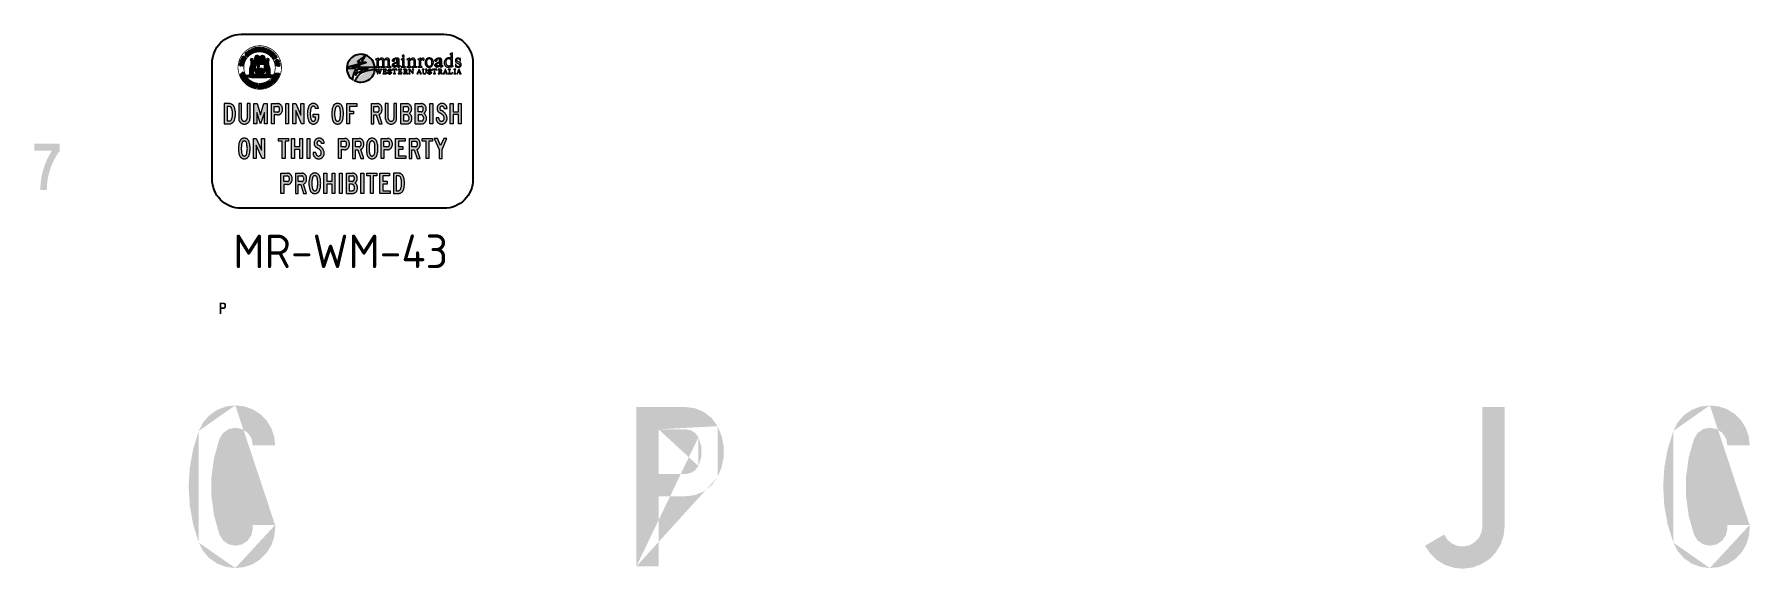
# Model space of a CAD drawing. Extents: x 96 to 963, y -1324 to 251.
# Drawn here: x 96 to 688, y 66 to 251 of the extents above.
import ezdxf

# ---------------------------------------------------------------- set-up
doc = ezdxf.new("R2010")
doc.units = 0
doc.header["$LTSCALE"] = 12
doc.header["$MEASUREMENT"] = 0
doc.linetypes.add('CENTERX2', pattern=[101.6, 63.5, -12.7, 12.7, -12.7])
for name, color, linetype in [('GREEN', 84, 'CONTINUOUS'), ('L18', 4, 'CONTINUOUS'), ('L25', 1, 'CONTINUOUS'), ('L35', 3, 'CONTINUOUS'), ('T25', 1, 'CONTINUOUS'), ('TBLK25', 1, 'CONTINUOUS')]:
    doc.layers.add(name, color=color, linetype=linetype)
doc.styles.add('ISO', font='iso3098b.shx')

msp = doc.modelspace()

# ---------------------------------------------------------------- texts
at = {"layer": 'T25', "color": 3, "style": 'ISO'}
msp.add_text('MR-WM-43', height=11.584, dxfattribs=at).set_placement((164.44, 170.08))

# ---------------------------------------------------------------- blocks, each defined once
blk = doc.blocks.new('Statelogo_bw')
at = {"layer": 'L18'}
h = blk.add_hatch(color=256, dxfattribs=at)
edge = h.paths.add_edge_path()
edge.add_spline(control_points=[(-528.28, -42.04), (-528.26, -42.06), (-528.26, -42.07), (-528.26, -42.08), (-528.26, -42.08), (-528.25, -42.09), (-528.26, -42.1), (-528.26, -42.11), (-528.26, -42.11), (-528.27, -42.11), (-528.29, -42.12), (-528.31, -42.13), (-528.31, -42.13), (-528.37, -42.15), (-528.41, -42.17), (-528.43, -42.19), (-528.43, -42.19), (-528.46, -42.2), (-528.49, -42.23), (-528.51, -42.25), (-528.51, -42.25), (-528.59, -42.32), (-528.64, -42.39), (-528.66, -42.47), (-528.66, -42.47), (-528.69, -42.57), (-528.69, -42.67), (-528.67, -42.77), (-528.67, -42.77), (-528.64, -42.86), (-528.6, -42.94), (-528.54, -43), (-528.54, -43), (-528.46, -43.09), (-528.36, -43.15), (-528.24, -43.16), (-528.24, -43.16), (-528.09, -43.19), (-527.94, -43.14), (-527.79, -43.01), (-527.79, -43.01), (-527.74, -42.96), (-527.7, -42.91), (-527.67, -42.87), (-527.67, -42.87), (-527.64, -42.82), (-527.61, -42.76), (-527.59, -42.7), (-527.59, -42.7), (-527.59, -42.7), (-527.8, -42.48), (-527.8, -42.48), (-527.8, -42.48), (-527.84, -42.44), (-527.86, -42.41), (-527.86, -42.39), (-527.86, -42.39), (-527.87, -42.36), (-527.86, -42.33), (-527.83, -42.31), (-527.83, -42.31), (-527.83, -42.31), (-527.82, -42.29), (-527.82, -42.29), (-527.82, -42.29), (-527.82, -42.29), (-527.83, -42.27), (-527.83, -42.27), (-527.83, -42.27), (-527.83, -42.27), (-528.12, -42.53), (-528.12, -42.53), (-528.12, -42.53), (-528.12, -42.53), (-528.1, -42.55), (-528.1, -42.55), (-528.1, -42.55), (-528.07, -42.53), (-528.05, -42.51), (-528.03, -42.51), (-528.03, -42.51), (-528.01, -42.5), (-528, -42.5), (-527.98, -42.51), (-527.98, -42.51), (-527.97, -42.52), (-527.94, -42.54), (-527.91, -42.57), (-527.91, -42.57), (-527.91, -42.57), (-527.71, -42.79), (-527.71, -42.79), (-527.71, -42.79), (-527.72, -42.82), (-527.74, -42.86), (-527.76, -42.89), (-527.76, -42.89), (-527.78, -42.92), (-527.8, -42.94), (-527.83, -42.97), (-527.83, -42.97), (-527.87, -43.01), (-527.93, -43.04), (-528, -43.05), (-528, -43.05), (-528.07, -43.06), (-528.14, -43.05), (-528.22, -43.02), (-528.22, -43.02), (-528.3, -42.99), (-528.37, -42.94), (-528.44, -42.87), (-528.44, -42.87), (-528.52, -42.78), (-528.57, -42.69), (-528.58, -42.59), (-528.58, -42.59), (-528.6, -42.47), (-528.56, -42.36), (-528.47, -42.28), (-528.47, -42.28), (-528.4, -42.22), (-528.32, -42.19), (-528.24, -42.19), (-528.24, -42.19), (-528.18, -42.19), (-528.12, -42.21), (-528.05, -42.25), (-528.05, -42.25), (-528.05, -42.25), (-528.03, -42.23), (-528.03, -42.23), (-528.03, -42.23), (-528.03, -42.23), (-528.26, -42.02), (-528.26, -42.02), (-528.26, -42.02), (-528.26, -42.02), (-528.28, -42.04), (-528.28, -42.04)], knot_values=[0, 0, 0, 0, 0.028571, 0.028571, 0.028571, 0.028571, 0.057143, 0.057143, 0.057143, 0.057143, 0.085714, 0.085714, 0.085714, 0.085714, 0.114286, 0.114286, 0.114286, 0.114286, 0.142857, 0.142857, 0.142857, 0.142857, 0.171429, 0.171429, 0.171429, 0.171429, 0.2, 0.2, 0.2, 0.2, 0.228571, 0.228571, 0.228571, 0.228571, 0.257143, 0.257143, 0.257143, 0.257143, 0.285714, 0.285714, 0.285714, 0.285714, 0.314286, 0.314286, 0.314286, 0.314286, 0.342857, 0.342857, 0.342857, 0.342857, 0.371429, 0.371429, 0.371429, 0.371429, 0.4, 0.4, 0.4, 0.4, 0.428571, 0.428571, 0.428571, 0.428571, 0.457143, 0.457143, 0.457143, 0.457143, 0.485714, 0.485714, 0.485714, 0.485714, 0.514286, 0.514286, 0.514286, 0.514286, 0.542857, 0.542857, 0.542857, 0.542857, 0.571429, 0.571429, 0.571429, 0.571429, 0.6, 0.6, 0.6, 0.6, 0.628571, 0.628571, 0.628571, 0.628571, 0.657143, 0.657143, 0.657143, 0.657143, 0.685714, 0.685714, 0.685714, 0.685714, 0.714286, 0.714286, 0.714286, 0.714286, 0.742857, 0.742857, 0.742857, 0.742857, 0.771429, 0.771429, 0.771429, 0.771429, 0.8, 0.8, 0.8, 0.8, 0.828571, 0.828571, 0.828571, 0.828571, 0.857143, 0.857143, 0.857143, 0.857143, 0.885714, 0.885714, 0.885714, 0.885714, 0.914286, 0.914286, 0.914286, 0.914286, 0.942857, 0.942857, 0.942857, 0.942857, 0.971429, 0.971429, 0.971429, 0.971429, 1, 1, 1, 1], degree=3, periodic=0)
edge = h.paths.add_edge_path(flags=16)
edge.add_spline(control_points=[(-527.07, -41.39), (-526.97, -41.42), (-526.88, -41.52), (-526.79, -41.66), (-526.79, -41.66), (-526.7, -41.8), (-526.67, -41.91), (-526.68, -42), (-526.68, -42), (-526.7, -42.1), (-526.74, -42.17), (-526.82, -42.22), (-526.82, -42.22), (-526.9, -42.27), (-526.98, -42.27), (-527.06, -42.24), (-527.06, -42.24), (-527.16, -42.21), (-527.26, -42.12), (-527.34, -41.98), (-527.34, -41.98), (-527.43, -41.84), (-527.46, -41.72), (-527.45, -41.61), (-527.45, -41.61), (-527.43, -41.53), (-527.39, -41.46), (-527.31, -41.42), (-527.31, -41.42), (-527.23, -41.37), (-527.15, -41.36), (-527.07, -41.39), (-527.07, -41.39), (-527.07, -41.39), (-527.07, -41.39), (-527.07, -41.39)], knot_values=[0, 0, 0, 0, 0.111111, 0.111111, 0.111111, 0.111111, 0.222222, 0.222222, 0.222222, 0.222222, 0.333333, 0.333333, 0.333333, 0.333333, 0.444444, 0.444444, 0.444444, 0.444444, 0.555556, 0.555556, 0.555556, 0.555556, 0.666667, 0.666667, 0.666667, 0.666667, 0.777778, 0.777778, 0.777778, 0.777778, 0.888889, 0.888889, 0.888889, 0.888889, 1, 1, 1, 1], degree=3, periodic=0)
edge = h.paths.add_edge_path()
edge.add_spline(control_points=[(-527.55, -41.65), (-527.59, -41.79), (-527.57, -41.93), (-527.48, -42.07), (-527.48, -42.07), (-527.4, -42.2), (-527.3, -42.28), (-527.17, -42.32), (-527.17, -42.32), (-527.04, -42.35), (-526.91, -42.34), (-526.8, -42.26), (-526.8, -42.26), (-526.68, -42.19), (-526.61, -42.09), (-526.58, -41.95), (-526.58, -41.95), (-526.55, -41.82), (-526.57, -41.69), (-526.65, -41.56), (-526.65, -41.56), (-526.73, -41.43), (-526.83, -41.35), (-526.97, -41.32), (-526.97, -41.32), (-527.1, -41.28), (-527.22, -41.3), (-527.33, -41.37), (-527.33, -41.37), (-527.44, -41.43), (-527.51, -41.53), (-527.55, -41.65), (-527.55, -41.65), (-527.55, -41.65), (-527.55, -41.65), (-527.55, -41.65)], knot_values=[0, 0, 0, 0, 0.111111, 0.111111, 0.111111, 0.111111, 0.222222, 0.222222, 0.222222, 0.222222, 0.333333, 0.333333, 0.333333, 0.333333, 0.444444, 0.444444, 0.444444, 0.444444, 0.555556, 0.555556, 0.555556, 0.555556, 0.666667, 0.666667, 0.666667, 0.666667, 0.777778, 0.777778, 0.777778, 0.777778, 0.888889, 0.888889, 0.888889, 0.888889, 1, 1, 1, 1], degree=3, periodic=0)
edge = h.paths.add_edge_path()
edge.add_spline(control_points=[(-525.76, -40.65), (-525.76, -40.65), (-525.76, -40.68), (-525.76, -40.68), (-525.76, -40.68), (-525.75, -40.68), (-525.75, -40.68), (-525.74, -40.68), (-525.74, -40.68), (-525.71, -40.67), (-525.68, -40.67), (-525.67, -40.68), (-525.67, -40.68), (-525.65, -40.68), (-525.64, -40.69), (-525.63, -40.71), (-525.63, -40.71), (-525.62, -40.73), (-525.62, -40.77), (-525.62, -40.83), (-525.62, -40.83), (-525.62, -40.83), (-525.64, -41.45), (-525.64, -41.45), (-525.64, -41.45), (-525.64, -41.45), (-526.08, -41), (-526.08, -41), (-526.08, -41), (-526.12, -40.95), (-526.15, -40.92), (-526.16, -40.9), (-526.16, -40.9), (-526.16, -40.88), (-526.16, -40.87), (-526.15, -40.85), (-526.15, -40.85), (-526.14, -40.84), (-526.12, -40.82), (-526.08, -40.8), (-526.08, -40.8), (-526.08, -40.8), (-526.09, -40.77), (-526.09, -40.77), (-526.09, -40.77), (-526.09, -40.77), (-526.47, -40.92), (-526.47, -40.92), (-526.47, -40.92), (-526.47, -40.92), (-526.46, -40.94), (-526.46, -40.94), (-526.46, -40.94), (-526.43, -40.93), (-526.4, -40.93), (-526.38, -40.93), (-526.38, -40.93), (-526.36, -40.93), (-526.35, -40.94), (-526.33, -40.95), (-526.33, -40.95), (-526.32, -40.95), (-526.3, -40.98), (-526.26, -41.01), (-526.26, -41.01), (-526.26, -41.01), (-525.61, -41.69), (-525.61, -41.69), (-525.61, -41.69), (-525.61, -41.69), (-525.59, -41.68), (-525.59, -41.68), (-525.59, -41.68), (-525.59, -41.68), (-525.56, -40.76), (-525.56, -40.76), (-525.56, -40.76), (-525.56, -40.71), (-525.55, -40.66), (-525.53, -40.63), (-525.53, -40.63), (-525.52, -40.61), (-525.5, -40.59), (-525.47, -40.57), (-525.47, -40.57), (-525.47, -40.57), (-525.48, -40.55), (-525.48, -40.55), (-525.48, -40.55), (-525.48, -40.55), (-525.76, -40.65), (-525.76, -40.65)], knot_values=[0, 0, 0, 0, 0.043478, 0.043478, 0.043478, 0.043478, 0.086957, 0.086957, 0.086957, 0.086957, 0.130435, 0.130435, 0.130435, 0.130435, 0.173913, 0.173913, 0.173913, 0.173913, 0.217391, 0.217391, 0.217391, 0.217391, 0.26087, 0.26087, 0.26087, 0.26087, 0.304348, 0.304348, 0.304348, 0.304348, 0.347826, 0.347826, 0.347826, 0.347826, 0.391304, 0.391304, 0.391304, 0.391304, 0.434783, 0.434783, 0.434783, 0.434783, 0.478261, 0.478261, 0.478261, 0.478261, 0.521739, 0.521739, 0.521739, 0.521739, 0.565217, 0.565217, 0.565217, 0.565217, 0.608696, 0.608696, 0.608696, 0.608696, 0.652174, 0.652174, 0.652174, 0.652174, 0.695652, 0.695652, 0.695652, 0.695652, 0.73913, 0.73913, 0.73913, 0.73913, 0.782609, 0.782609, 0.782609, 0.782609, 0.826087, 0.826087, 0.826087, 0.826087, 0.869565, 0.869565, 0.869565, 0.869565, 0.913043, 0.913043, 0.913043, 0.913043, 0.956522, 0.956522, 0.956522, 0.956522, 1, 1, 1, 1], degree=3, periodic=0)
edge = h.paths.add_edge_path()
edge.add_spline(control_points=[(-524.48, -40.39), (-524.43, -40.38), (-524.39, -40.38), (-524.37, -40.38), (-524.37, -40.38), (-524.35, -40.39), (-524.33, -40.4), (-524.31, -40.42), (-524.31, -40.42), (-524.29, -40.43), (-524.28, -40.47), (-524.26, -40.52), (-524.26, -40.52), (-524.26, -40.52), (-524.23, -40.51), (-524.23, -40.51), (-524.23, -40.51), (-524.23, -40.51), (-524.28, -40.3), (-524.28, -40.3), (-524.28, -40.3), (-524.28, -40.3), (-525.04, -40.43), (-525.04, -40.43), (-525.04, -40.43), (-525.04, -40.43), (-525.03, -40.46), (-525.03, -40.46), (-525.03, -40.46), (-525.03, -40.46), (-525, -40.45), (-525, -40.45), (-525, -40.45), (-524.96, -40.45), (-524.93, -40.45), (-524.91, -40.47), (-524.91, -40.47), (-524.89, -40.48), (-524.88, -40.52), (-524.87, -40.58), (-524.87, -40.58), (-524.87, -40.58), (-524.75, -41.22), (-524.75, -41.22), (-524.75, -41.22), (-524.74, -41.27), (-524.74, -41.3), (-524.74, -41.32), (-524.74, -41.32), (-524.74, -41.33), (-524.75, -41.35), (-524.77, -41.36), (-524.77, -41.36), (-524.79, -41.37), (-524.81, -41.38), (-524.83, -41.38), (-524.83, -41.38), (-524.83, -41.38), (-524.86, -41.39), (-524.86, -41.39), (-524.86, -41.39), (-524.86, -41.39), (-524.86, -41.42), (-524.86, -41.42), (-524.86, -41.42), (-524.86, -41.42), (-524.1, -41.28), (-524.1, -41.28), (-524.1, -41.28), (-524.1, -41.28), (-524.06, -41.02), (-524.06, -41.02), (-524.06, -41.02), (-524.06, -41.02), (-524.09, -41.03), (-524.09, -41.03), (-524.09, -41.03), (-524.11, -41.09), (-524.13, -41.14), (-524.16, -41.18), (-524.16, -41.18), (-524.18, -41.2), (-524.2, -41.22), (-524.22, -41.24), (-524.22, -41.24), (-524.25, -41.25), (-524.29, -41.26), (-524.34, -41.27), (-524.34, -41.27), (-524.34, -41.27), (-524.51, -41.3), (-524.51, -41.3), (-524.51, -41.3), (-524.54, -41.3), (-524.55, -41.3), (-524.56, -41.3), (-524.56, -41.3), (-524.58, -41.3), (-524.58, -41.29), (-524.59, -41.28), (-524.59, -41.28), (-524.59, -41.27), (-524.6, -41.25), (-524.61, -41.2), (-524.61, -41.2), (-524.61, -41.2), (-524.67, -40.88), (-524.67, -40.88), (-524.67, -40.88), (-524.67, -40.88), (-524.45, -40.84), (-524.45, -40.84), (-524.45, -40.84), (-524.41, -40.83), (-524.38, -40.83), (-524.36, -40.84), (-524.36, -40.84), (-524.34, -40.84), (-524.32, -40.85), (-524.31, -40.87), (-524.31, -40.87), (-524.3, -40.88), (-524.29, -40.91), (-524.27, -40.96), (-524.27, -40.96), (-524.27, -40.96), (-524.24, -40.95), (-524.24, -40.95), (-524.24, -40.95), (-524.24, -40.95), (-524.31, -40.61), (-524.31, -40.61), (-524.31, -40.61), (-524.31, -40.61), (-524.33, -40.62), (-524.33, -40.62), (-524.33, -40.62), (-524.32, -40.67), (-524.33, -40.71), (-524.35, -40.74), (-524.35, -40.74), (-524.37, -40.76), (-524.4, -40.78), (-524.46, -40.79), (-524.46, -40.79), (-524.46, -40.79), (-524.68, -40.83), (-524.68, -40.83), (-524.68, -40.83), (-524.68, -40.83), (-524.75, -40.44), (-524.75, -40.44), (-524.75, -40.44), (-524.75, -40.44), (-524.48, -40.39), (-524.48, -40.39)], knot_values=[0, 0, 0, 0, 0.025641, 0.025641, 0.025641, 0.025641, 0.051282, 0.051282, 0.051282, 0.051282, 0.076923, 0.076923, 0.076923, 0.076923, 0.102564, 0.102564, 0.102564, 0.102564, 0.128205, 0.128205, 0.128205, 0.128205, 0.153846, 0.153846, 0.153846, 0.153846, 0.179487, 0.179487, 0.179487, 0.179487, 0.205128, 0.205128, 0.205128, 0.205128, 0.230769, 0.230769, 0.230769, 0.230769, 0.25641, 0.25641, 0.25641, 0.25641, 0.282051, 0.282051, 0.282051, 0.282051, 0.307692, 0.307692, 0.307692, 0.307692, 0.333333, 0.333333, 0.333333, 0.333333, 0.358974, 0.358974, 0.358974, 0.358974, 0.384615, 0.384615, 0.384615, 0.384615, 0.410256, 0.410256, 0.410256, 0.410256, 0.435897, 0.435897, 0.435897, 0.435897, 0.461538, 0.461538, 0.461538, 0.461538, 0.487179, 0.487179, 0.487179, 0.487179, 0.512821, 0.512821, 0.512821, 0.512821, 0.538462, 0.538462, 0.538462, 0.538462, 0.564103, 0.564103, 0.564103, 0.564103, 0.589744, 0.589744, 0.589744, 0.589744, 0.615385, 0.615385, 0.615385, 0.615385, 0.641026, 0.641026, 0.641026, 0.641026, 0.666667, 0.666667, 0.666667, 0.666667, 0.692308, 0.692308, 0.692308, 0.692308, 0.717949, 0.717949, 0.717949, 0.717949, 0.74359, 0.74359, 0.74359, 0.74359, 0.769231, 0.769231, 0.769231, 0.769231, 0.794872, 0.794872, 0.794872, 0.794872, 0.820513, 0.820513, 0.820513, 0.820513, 0.846154, 0.846154, 0.846154, 0.846154, 0.871795, 0.871795, 0.871795, 0.871795, 0.897436, 0.897436, 0.897436, 0.897436, 0.923077, 0.923077, 0.923077, 0.923077, 0.948718, 0.948718, 0.948718, 0.948718, 0.974359, 0.974359, 0.974359, 0.974359, 1, 1, 1, 1], degree=3, periodic=0)
edge = h.paths.add_edge_path()
edge.add_spline(control_points=[(-522.74, -41.2), (-522.79, -41.2), (-522.84, -41.18), (-522.87, -41.16), (-522.87, -41.16), (-522.9, -41.14), (-522.94, -41.1), (-522.99, -41.03), (-522.99, -41.03), (-522.99, -41.03), (-523.2, -40.75), (-523.2, -40.75), (-523.2, -40.75), (-523.12, -40.73), (-523.05, -40.7), (-523.01, -40.65), (-523.01, -40.65), (-522.97, -40.6), (-522.96, -40.55), (-522.96, -40.49), (-522.96, -40.49), (-522.96, -40.43), (-522.97, -40.38), (-523.01, -40.34), (-523.01, -40.34), (-523.04, -40.3), (-523.09, -40.27), (-523.14, -40.26), (-523.14, -40.26), (-523.19, -40.24), (-523.27, -40.23), (-523.37, -40.23), (-523.37, -40.23), (-523.37, -40.23), (-523.74, -40.24), (-523.74, -40.24), (-523.74, -40.24), (-523.74, -40.24), (-523.74, -40.26), (-523.74, -40.26), (-523.74, -40.26), (-523.74, -40.26), (-523.7, -40.26), (-523.7, -40.26), (-523.7, -40.26), (-523.66, -40.26), (-523.63, -40.27), (-523.61, -40.29), (-523.61, -40.29), (-523.6, -40.31), (-523.59, -40.35), (-523.59, -40.41), (-523.59, -40.41), (-523.59, -40.41), (-523.59, -41.06), (-523.59, -41.06), (-523.59, -41.06), (-523.59, -41.12), (-523.59, -41.15), (-523.6, -41.17), (-523.6, -41.17), (-523.62, -41.19), (-523.65, -41.21), (-523.69, -41.21), (-523.69, -41.21), (-523.69, -41.21), (-523.73, -41.21), (-523.73, -41.21), (-523.73, -41.21), (-523.73, -41.21), (-523.73, -41.24), (-523.73, -41.24), (-523.73, -41.24), (-523.73, -41.24), (-523.3, -41.23), (-523.3, -41.23), (-523.3, -41.23), (-523.3, -41.23), (-523.3, -41.21), (-523.3, -41.21), (-523.3, -41.21), (-523.3, -41.21), (-523.34, -41.21), (-523.34, -41.21), (-523.34, -41.21), (-523.38, -41.21), (-523.41, -41.2), (-523.42, -41.18), (-523.42, -41.18), (-523.44, -41.16), (-523.45, -41.12), (-523.45, -41.06), (-523.45, -41.06), (-523.45, -41.06), (-523.45, -40.77), (-523.45, -40.77), (-523.45, -40.77), (-523.44, -40.77), (-523.43, -40.77), (-523.43, -40.77), (-523.43, -40.77), (-523.42, -40.77), (-523.41, -40.77), (-523.41, -40.77), (-523.41, -40.77), (-523.39, -40.77), (-523.37, -40.77), (-523.35, -40.77), (-523.35, -40.77), (-523.35, -40.77), (-523, -41.23), (-523, -41.23), (-523, -41.23), (-523, -41.23), (-522.74, -41.23), (-522.74, -41.23), (-522.74, -41.23), (-522.74, -41.23), (-522.74, -41.2), (-522.74, -41.2)], knot_values=[0, 0, 0, 0, 0.033333, 0.033333, 0.033333, 0.033333, 0.066667, 0.066667, 0.066667, 0.066667, 0.1, 0.1, 0.1, 0.1, 0.133333, 0.133333, 0.133333, 0.133333, 0.166667, 0.166667, 0.166667, 0.166667, 0.2, 0.2, 0.2, 0.2, 0.233333, 0.233333, 0.233333, 0.233333, 0.266667, 0.266667, 0.266667, 0.266667, 0.3, 0.3, 0.3, 0.3, 0.333333, 0.333333, 0.333333, 0.333333, 0.366667, 0.366667, 0.366667, 0.366667, 0.4, 0.4, 0.4, 0.4, 0.433333, 0.433333, 0.433333, 0.433333, 0.466667, 0.466667, 0.466667, 0.466667, 0.5, 0.5, 0.5, 0.5, 0.533333, 0.533333, 0.533333, 0.533333, 0.566667, 0.566667, 0.566667, 0.566667, 0.6, 0.6, 0.6, 0.6, 0.633333, 0.633333, 0.633333, 0.633333, 0.666667, 0.666667, 0.666667, 0.666667, 0.7, 0.7, 0.7, 0.7, 0.733333, 0.733333, 0.733333, 0.733333, 0.766667, 0.766667, 0.766667, 0.766667, 0.8, 0.8, 0.8, 0.8, 0.833333, 0.833333, 0.833333, 0.833333, 0.866667, 0.866667, 0.866667, 0.866667, 0.9, 0.9, 0.9, 0.9, 0.933333, 0.933333, 0.933333, 0.933333, 0.966667, 0.966667, 0.966667, 0.966667, 1, 1, 1, 1], degree=3, periodic=0)
edge = h.paths.add_edge_path(flags=16)
edge.add_spline(control_points=[(-523.45, -40.3), (-523.4, -40.29), (-523.37, -40.29), (-523.34, -40.29), (-523.34, -40.29), (-523.27, -40.29), (-523.22, -40.31), (-523.18, -40.35), (-523.18, -40.35), (-523.14, -40.39), (-523.12, -40.44), (-523.12, -40.5), (-523.12, -40.5), (-523.12, -40.56), (-523.15, -40.62), (-523.2, -40.66), (-523.2, -40.66), (-523.24, -40.7), (-523.31, -40.72), (-523.41, -40.72), (-523.41, -40.72), (-523.41, -40.72), (-523.42, -40.72), (-523.42, -40.72), (-523.42, -40.72), (-523.43, -40.72), (-523.44, -40.72), (-523.45, -40.72), (-523.45, -40.72), (-523.45, -40.72), (-523.45, -40.3), (-523.45, -40.3)], knot_values=[0, 0, 0, 0, 0.125, 0.125, 0.125, 0.125, 0.25, 0.25, 0.25, 0.25, 0.375, 0.375, 0.375, 0.375, 0.5, 0.5, 0.5, 0.5, 0.625, 0.625, 0.625, 0.625, 0.75, 0.75, 0.75, 0.75, 0.875, 0.875, 0.875, 0.875, 1, 1, 1, 1], degree=3, periodic=0)
edge = h.paths.add_edge_path()
edge.add_spline(control_points=[(-522.37, -40.29), (-522.34, -40.29), (-522.32, -40.3), (-522.3, -40.3), (-522.3, -40.3), (-522.28, -40.32), (-522.26, -40.33), (-522.25, -40.34), (-522.25, -40.34), (-522.23, -40.36), (-522.21, -40.38), (-522.19, -40.42), (-522.19, -40.42), (-522.19, -40.42), (-522.32, -41.11), (-522.32, -41.11), (-522.32, -41.11), (-522.33, -41.16), (-522.34, -41.2), (-522.35, -41.21), (-522.35, -41.21), (-522.37, -41.23), (-522.41, -41.24), (-522.45, -41.23), (-522.45, -41.23), (-522.45, -41.23), (-522.48, -41.23), (-522.48, -41.23), (-522.48, -41.23), (-522.48, -41.23), (-522.49, -41.25), (-522.49, -41.25), (-522.49, -41.25), (-522.49, -41.25), (-522.14, -41.31), (-522.14, -41.31), (-522.14, -41.31), (-522.14, -41.31), (-522.14, -41.29), (-522.14, -41.29), (-522.14, -41.29), (-522.14, -41.29), (-522.17, -41.28), (-522.17, -41.28), (-522.17, -41.28), (-522.21, -41.27), (-522.24, -41.26), (-522.25, -41.23), (-522.25, -41.23), (-522.26, -41.22), (-522.26, -41.18), (-522.25, -41.12), (-522.25, -41.12), (-522.25, -41.12), (-522.14, -40.51), (-522.14, -40.51), (-522.14, -40.51), (-522.14, -40.51), (-521.64, -41.42), (-521.64, -41.42), (-521.64, -41.42), (-521.64, -41.42), (-521.61, -41.43), (-521.61, -41.43), (-521.61, -41.43), (-521.61, -41.43), (-521.46, -40.6), (-521.46, -40.6), (-521.46, -40.6), (-521.45, -40.54), (-521.44, -40.51), (-521.43, -40.49), (-521.43, -40.49), (-521.4, -40.47), (-521.37, -40.46), (-521.33, -40.47), (-521.33, -40.47), (-521.33, -40.47), (-521.3, -40.48), (-521.3, -40.48), (-521.3, -40.48), (-521.3, -40.48), (-521.29, -40.45), (-521.29, -40.45), (-521.29, -40.45), (-521.29, -40.45), (-521.64, -40.39), (-521.64, -40.39), (-521.64, -40.39), (-521.64, -40.39), (-521.64, -40.42), (-521.64, -40.42), (-521.64, -40.42), (-521.64, -40.42), (-521.61, -40.42), (-521.61, -40.42), (-521.61, -40.42), (-521.57, -40.43), (-521.54, -40.44), (-521.53, -40.47), (-521.53, -40.47), (-521.52, -40.49), (-521.52, -40.52), (-521.53, -40.59), (-521.53, -40.59), (-521.53, -40.59), (-521.63, -41.15), (-521.63, -41.15), (-521.63, -41.15), (-521.63, -41.15), (-522.1, -40.31), (-522.1, -40.31), (-522.1, -40.31), (-522.1, -40.31), (-522.36, -40.26), (-522.36, -40.26), (-522.36, -40.26), (-522.36, -40.26), (-522.37, -40.29), (-522.37, -40.29)], knot_values=[0, 0, 0, 0, 0.033333, 0.033333, 0.033333, 0.033333, 0.066667, 0.066667, 0.066667, 0.066667, 0.1, 0.1, 0.1, 0.1, 0.133333, 0.133333, 0.133333, 0.133333, 0.166667, 0.166667, 0.166667, 0.166667, 0.2, 0.2, 0.2, 0.2, 0.233333, 0.233333, 0.233333, 0.233333, 0.266667, 0.266667, 0.266667, 0.266667, 0.3, 0.3, 0.3, 0.3, 0.333333, 0.333333, 0.333333, 0.333333, 0.366667, 0.366667, 0.366667, 0.366667, 0.4, 0.4, 0.4, 0.4, 0.433333, 0.433333, 0.433333, 0.433333, 0.466667, 0.466667, 0.466667, 0.466667, 0.5, 0.5, 0.5, 0.5, 0.533333, 0.533333, 0.533333, 0.533333, 0.566667, 0.566667, 0.566667, 0.566667, 0.6, 0.6, 0.6, 0.6, 0.633333, 0.633333, 0.633333, 0.633333, 0.666667, 0.666667, 0.666667, 0.666667, 0.7, 0.7, 0.7, 0.7, 0.733333, 0.733333, 0.733333, 0.733333, 0.766667, 0.766667, 0.766667, 0.766667, 0.8, 0.8, 0.8, 0.8, 0.833333, 0.833333, 0.833333, 0.833333, 0.866667, 0.866667, 0.866667, 0.866667, 0.9, 0.9, 0.9, 0.9, 0.933333, 0.933333, 0.933333, 0.933333, 0.966667, 0.966667, 0.966667, 0.966667, 1, 1, 1, 1], degree=3, periodic=0)
edge = h.paths.add_edge_path()
edge.add_spline(control_points=[(-520.63, -41.73), (-520.63, -41.73), (-519.96, -41.1), (-519.96, -41.1), (-519.96, -41.1), (-519.96, -41.1), (-520.21, -41.72), (-520.21, -41.72), (-520.21, -41.72), (-520.23, -41.77), (-520.25, -41.8), (-520.27, -41.81), (-520.27, -41.81), (-520.29, -41.83), (-520.33, -41.83), (-520.37, -41.81), (-520.37, -41.81), (-520.37, -41.81), (-520.4, -41.8), (-520.4, -41.8), (-520.4, -41.8), (-520.4, -41.8), (-520.41, -41.82), (-520.41, -41.82), (-520.41, -41.82), (-520.41, -41.82), (-520.01, -41.99), (-520.01, -41.99), (-520.01, -41.99), (-520.01, -41.99), (-520, -41.96), (-520, -41.96), (-520, -41.96), (-520, -41.96), (-520.03, -41.95), (-520.03, -41.95), (-520.03, -41.95), (-520.07, -41.93), (-520.09, -41.91), (-520.1, -41.89), (-520.1, -41.89), (-520.11, -41.87), (-520.1, -41.83), (-520.08, -41.77), (-520.08, -41.77), (-520.08, -41.77), (-519.83, -41.17), (-519.83, -41.17), (-519.83, -41.17), (-519.81, -41.12), (-519.79, -41.08), (-519.78, -41.07), (-519.78, -41.07), (-519.75, -41.06), (-519.72, -41.06), (-519.68, -41.07), (-519.68, -41.07), (-519.68, -41.07), (-519.64, -41.09), (-519.64, -41.09), (-519.64, -41.09), (-519.64, -41.09), (-519.63, -41.06), (-519.63, -41.06), (-519.63, -41.06), (-519.63, -41.06), (-519.9, -40.95), (-519.9, -40.95), (-519.9, -40.95), (-519.9, -40.95), (-520.52, -41.54), (-520.52, -41.54), (-520.52, -41.54), (-520.52, -41.54), (-520.56, -40.68), (-520.56, -40.68), (-520.56, -40.68), (-520.56, -40.68), (-520.83, -40.57), (-520.83, -40.57), (-520.83, -40.57), (-520.83, -40.57), (-520.84, -40.6), (-520.84, -40.6), (-520.84, -40.6), (-520.8, -40.61), (-520.77, -40.63), (-520.76, -40.65), (-520.76, -40.65), (-520.75, -40.66), (-520.74, -40.68), (-520.74, -40.69), (-520.74, -40.69), (-520.73, -40.71), (-520.74, -40.75), (-520.76, -40.79), (-520.76, -40.79), (-520.76, -40.79), (-521.01, -41.39), (-521.01, -41.39), (-521.01, -41.39), (-521.03, -41.44), (-521.05, -41.48), (-521.06, -41.49), (-521.06, -41.49), (-521.09, -41.5), (-521.12, -41.5), (-521.16, -41.49), (-521.16, -41.49), (-521.16, -41.49), (-521.19, -41.47), (-521.19, -41.47), (-521.19, -41.47), (-521.19, -41.47), (-521.2, -41.5), (-521.2, -41.5), (-521.2, -41.5), (-521.2, -41.5), (-520.88, -41.63), (-520.88, -41.63), (-520.88, -41.63), (-520.88, -41.63), (-520.87, -41.61), (-520.87, -41.61), (-520.87, -41.61), (-520.87, -41.61), (-520.9, -41.59), (-520.9, -41.59), (-520.9, -41.59), (-520.94, -41.58), (-520.96, -41.56), (-520.97, -41.53), (-520.97, -41.53), (-520.98, -41.51), (-520.97, -41.47), (-520.95, -41.42), (-520.95, -41.42), (-520.95, -41.42), (-520.69, -40.8), (-520.69, -40.8), (-520.69, -40.8), (-520.69, -40.8), (-520.65, -41.72), (-520.65, -41.72), (-520.65, -41.72), (-520.65, -41.72), (-520.63, -41.73), (-520.63, -41.73)], knot_values=[0, 0, 0, 0, 0.027027, 0.027027, 0.027027, 0.027027, 0.054054, 0.054054, 0.054054, 0.054054, 0.081081, 0.081081, 0.081081, 0.081081, 0.108108, 0.108108, 0.108108, 0.108108, 0.135135, 0.135135, 0.135135, 0.135135, 0.162162, 0.162162, 0.162162, 0.162162, 0.189189, 0.189189, 0.189189, 0.189189, 0.216216, 0.216216, 0.216216, 0.216216, 0.243243, 0.243243, 0.243243, 0.243243, 0.27027, 0.27027, 0.27027, 0.27027, 0.297297, 0.297297, 0.297297, 0.297297, 0.324324, 0.324324, 0.324324, 0.324324, 0.351351, 0.351351, 0.351351, 0.351351, 0.378378, 0.378378, 0.378378, 0.378378, 0.405405, 0.405405, 0.405405, 0.405405, 0.432432, 0.432432, 0.432432, 0.432432, 0.459459, 0.459459, 0.459459, 0.459459, 0.486486, 0.486486, 0.486486, 0.486486, 0.513514, 0.513514, 0.513514, 0.513514, 0.540541, 0.540541, 0.540541, 0.540541, 0.567568, 0.567568, 0.567568, 0.567568, 0.594595, 0.594595, 0.594595, 0.594595, 0.621622, 0.621622, 0.621622, 0.621622, 0.648649, 0.648649, 0.648649, 0.648649, 0.675676, 0.675676, 0.675676, 0.675676, 0.702703, 0.702703, 0.702703, 0.702703, 0.72973, 0.72973, 0.72973, 0.72973, 0.756757, 0.756757, 0.756757, 0.756757, 0.783784, 0.783784, 0.783784, 0.783784, 0.810811, 0.810811, 0.810811, 0.810811, 0.837838, 0.837838, 0.837838, 0.837838, 0.864865, 0.864865, 0.864865, 0.864865, 0.891892, 0.891892, 0.891892, 0.891892, 0.918919, 0.918919, 0.918919, 0.918919, 0.945946, 0.945946, 0.945946, 0.945946, 0.972973, 0.972973, 0.972973, 0.972973, 1, 1, 1, 1], degree=3, periodic=0)
edge = h.paths.add_edge_path()
edge.add_spline(control_points=[(-518.78, -41.66), (-518.74, -41.69), (-518.71, -41.71), (-518.7, -41.73), (-518.7, -41.73), (-518.68, -41.75), (-518.67, -41.77), (-518.67, -41.8), (-518.67, -41.8), (-518.68, -41.82), (-518.69, -41.86), (-518.71, -41.91), (-518.71, -41.91), (-518.71, -41.91), (-518.68, -41.92), (-518.68, -41.92), (-518.68, -41.92), (-518.68, -41.92), (-518.57, -41.73), (-518.57, -41.73), (-518.57, -41.73), (-518.57, -41.73), (-519.21, -41.31), (-519.21, -41.31), (-519.21, -41.31), (-519.21, -41.31), (-519.23, -41.33), (-519.23, -41.33), (-519.23, -41.33), (-519.23, -41.33), (-519.2, -41.35), (-519.2, -41.35), (-519.2, -41.35), (-519.16, -41.37), (-519.14, -41.4), (-519.14, -41.42), (-519.14, -41.42), (-519.14, -41.44), (-519.15, -41.48), (-519.19, -41.53), (-519.19, -41.53), (-519.19, -41.53), (-519.55, -42.07), (-519.55, -42.07), (-519.55, -42.07), (-519.57, -42.11), (-519.59, -42.14), (-519.61, -42.15), (-519.61, -42.15), (-519.62, -42.16), (-519.64, -42.16), (-519.65, -42.16), (-519.65, -42.16), (-519.68, -42.16), (-519.7, -42.15), (-519.72, -42.14), (-519.72, -42.14), (-519.72, -42.14), (-519.75, -42.12), (-519.75, -42.12), (-519.75, -42.12), (-519.75, -42.12), (-519.76, -42.14), (-519.76, -42.14), (-519.76, -42.14), (-519.76, -42.14), (-519.12, -42.57), (-519.12, -42.57), (-519.12, -42.57), (-519.12, -42.57), (-518.91, -42.41), (-518.91, -42.41), (-518.91, -42.41), (-518.91, -42.41), (-518.94, -42.39), (-518.94, -42.39), (-518.94, -42.39), (-519, -42.42), (-519.05, -42.44), (-519.09, -42.45), (-519.09, -42.45), (-519.12, -42.46), (-519.15, -42.46), (-519.18, -42.45), (-519.18, -42.45), (-519.2, -42.44), (-519.24, -42.42), (-519.29, -42.39), (-519.29, -42.39), (-519.29, -42.39), (-519.43, -42.3), (-519.43, -42.3), (-519.43, -42.3), (-519.45, -42.28), (-519.46, -42.27), (-519.47, -42.26), (-519.47, -42.26), (-519.48, -42.25), (-519.48, -42.24), (-519.47, -42.23), (-519.47, -42.23), (-519.47, -42.22), (-519.46, -42.2), (-519.44, -42.16), (-519.44, -42.16), (-519.44, -42.16), (-519.25, -41.89), (-519.25, -41.89), (-519.25, -41.89), (-519.25, -41.89), (-519.07, -42.01), (-519.07, -42.01), (-519.07, -42.01), (-519.03, -42.03), (-519.01, -42.05), (-519, -42.07), (-519, -42.07), (-518.99, -42.09), (-518.98, -42.11), (-518.99, -42.13), (-518.99, -42.13), (-518.99, -42.14), (-519, -42.17), (-519.02, -42.22), (-519.02, -42.22), (-519.02, -42.22), (-519, -42.23), (-519, -42.23), (-519, -42.23), (-519, -42.23), (-518.81, -41.94), (-518.81, -41.94), (-518.81, -41.94), (-518.81, -41.94), (-518.83, -41.93), (-518.83, -41.93), (-518.83, -41.93), (-518.86, -41.97), (-518.9, -42), (-518.93, -42), (-518.93, -42), (-518.96, -42.01), (-518.99, -41.99), (-519.04, -41.96), (-519.04, -41.96), (-519.04, -41.96), (-519.22, -41.84), (-519.22, -41.84), (-519.22, -41.84), (-519.22, -41.84), (-519, -41.51), (-519, -41.51), (-519, -41.51), (-519, -41.51), (-518.78, -41.66), (-518.78, -41.66)], knot_values=[0, 0, 0, 0, 0.025641, 0.025641, 0.025641, 0.025641, 0.051282, 0.051282, 0.051282, 0.051282, 0.076923, 0.076923, 0.076923, 0.076923, 0.102564, 0.102564, 0.102564, 0.102564, 0.128205, 0.128205, 0.128205, 0.128205, 0.153846, 0.153846, 0.153846, 0.153846, 0.179487, 0.179487, 0.179487, 0.179487, 0.205128, 0.205128, 0.205128, 0.205128, 0.230769, 0.230769, 0.230769, 0.230769, 0.25641, 0.25641, 0.25641, 0.25641, 0.282051, 0.282051, 0.282051, 0.282051, 0.307692, 0.307692, 0.307692, 0.307692, 0.333333, 0.333333, 0.333333, 0.333333, 0.358974, 0.358974, 0.358974, 0.358974, 0.384615, 0.384615, 0.384615, 0.384615, 0.410256, 0.410256, 0.410256, 0.410256, 0.435897, 0.435897, 0.435897, 0.435897, 0.461538, 0.461538, 0.461538, 0.461538, 0.487179, 0.487179, 0.487179, 0.487179, 0.512821, 0.512821, 0.512821, 0.512821, 0.538462, 0.538462, 0.538462, 0.538462, 0.564103, 0.564103, 0.564103, 0.564103, 0.589744, 0.589744, 0.589744, 0.589744, 0.615385, 0.615385, 0.615385, 0.615385, 0.641026, 0.641026, 0.641026, 0.641026, 0.666667, 0.666667, 0.666667, 0.666667, 0.692308, 0.692308, 0.692308, 0.692308, 0.717949, 0.717949, 0.717949, 0.717949, 0.74359, 0.74359, 0.74359, 0.74359, 0.769231, 0.769231, 0.769231, 0.769231, 0.794872, 0.794872, 0.794872, 0.794872, 0.820513, 0.820513, 0.820513, 0.820513, 0.846154, 0.846154, 0.846154, 0.846154, 0.871795, 0.871795, 0.871795, 0.871795, 0.897436, 0.897436, 0.897436, 0.897436, 0.923077, 0.923077, 0.923077, 0.923077, 0.948718, 0.948718, 0.948718, 0.948718, 0.974359, 0.974359, 0.974359, 0.974359, 1, 1, 1, 1], degree=3, periodic=0)
edge = h.paths.add_edge_path()
edge.add_spline(control_points=[(-518.18, -42.05), (-518.16, -42.07), (-518.15, -42.09), (-518.14, -42.1), (-518.14, -42.1), (-518.13, -42.13), (-518.12, -42.15), (-518.11, -42.17), (-518.11, -42.17), (-518.11, -42.19), (-518.11, -42.22), (-518.11, -42.26), (-518.11, -42.26), (-518.11, -42.26), (-518.59, -42.77), (-518.59, -42.77), (-518.59, -42.77), (-518.63, -42.81), (-518.66, -42.83), (-518.68, -42.83), (-518.68, -42.83), (-518.71, -42.84), (-518.74, -42.83), (-518.77, -42.8), (-518.77, -42.8), (-518.77, -42.8), (-518.8, -42.77), (-518.8, -42.77), (-518.8, -42.77), (-518.8, -42.77), (-518.82, -42.79), (-518.82, -42.79), (-518.82, -42.79), (-518.82, -42.79), (-518.56, -43.04), (-518.56, -43.04), (-518.56, -43.04), (-518.56, -43.04), (-518.54, -43.02), (-518.54, -43.02), (-518.54, -43.02), (-518.54, -43.02), (-518.57, -42.99), (-518.57, -42.99), (-518.57, -42.99), (-518.6, -42.96), (-518.61, -42.94), (-518.61, -42.91), (-518.61, -42.91), (-518.61, -42.89), (-518.59, -42.86), (-518.55, -42.81), (-518.55, -42.81), (-518.55, -42.81), (-518.12, -42.37), (-518.12, -42.37), (-518.12, -42.37), (-518.12, -42.37), (-518.2, -43.4), (-518.2, -43.4), (-518.2, -43.4), (-518.2, -43.4), (-518.18, -43.42), (-518.18, -43.42), (-518.18, -43.42), (-518.18, -43.42), (-517.6, -42.81), (-517.6, -42.81), (-517.6, -42.81), (-517.56, -42.77), (-517.53, -42.75), (-517.51, -42.75), (-517.51, -42.75), (-517.48, -42.74), (-517.45, -42.75), (-517.42, -42.78), (-517.42, -42.78), (-517.42, -42.78), (-517.4, -42.81), (-517.4, -42.81), (-517.4, -42.81), (-517.4, -42.81), (-517.38, -42.79), (-517.38, -42.79), (-517.38, -42.79), (-517.38, -42.79), (-517.63, -42.54), (-517.63, -42.54), (-517.63, -42.54), (-517.63, -42.54), (-517.65, -42.56), (-517.65, -42.56), (-517.65, -42.56), (-517.65, -42.56), (-517.62, -42.59), (-517.62, -42.59), (-517.62, -42.59), (-517.6, -42.62), (-517.58, -42.64), (-517.58, -42.67), (-517.58, -42.67), (-517.58, -42.69), (-517.6, -42.72), (-517.65, -42.77), (-517.65, -42.77), (-517.65, -42.77), (-518.05, -43.19), (-518.05, -43.19), (-518.05, -43.19), (-518.05, -43.19), (-517.97, -42.22), (-517.97, -42.22), (-517.97, -42.22), (-517.97, -42.22), (-518.16, -42.03), (-518.16, -42.03), (-518.16, -42.03), (-518.16, -42.03), (-518.18, -42.05), (-518.18, -42.05)], knot_values=[0, 0, 0, 0, 0.033333, 0.033333, 0.033333, 0.033333, 0.066667, 0.066667, 0.066667, 0.066667, 0.1, 0.1, 0.1, 0.1, 0.133333, 0.133333, 0.133333, 0.133333, 0.166667, 0.166667, 0.166667, 0.166667, 0.2, 0.2, 0.2, 0.2, 0.233333, 0.233333, 0.233333, 0.233333, 0.266667, 0.266667, 0.266667, 0.266667, 0.3, 0.3, 0.3, 0.3, 0.333333, 0.333333, 0.333333, 0.333333, 0.366667, 0.366667, 0.366667, 0.366667, 0.4, 0.4, 0.4, 0.4, 0.433333, 0.433333, 0.433333, 0.433333, 0.466667, 0.466667, 0.466667, 0.466667, 0.5, 0.5, 0.5, 0.5, 0.533333, 0.533333, 0.533333, 0.533333, 0.566667, 0.566667, 0.566667, 0.566667, 0.6, 0.6, 0.6, 0.6, 0.633333, 0.633333, 0.633333, 0.633333, 0.666667, 0.666667, 0.666667, 0.666667, 0.7, 0.7, 0.7, 0.7, 0.733333, 0.733333, 0.733333, 0.733333, 0.766667, 0.766667, 0.766667, 0.766667, 0.8, 0.8, 0.8, 0.8, 0.833333, 0.833333, 0.833333, 0.833333, 0.866667, 0.866667, 0.866667, 0.866667, 0.9, 0.9, 0.9, 0.9, 0.933333, 0.933333, 0.933333, 0.933333, 0.966667, 0.966667, 0.966667, 0.966667, 1, 1, 1, 1], degree=3, periodic=0)
edge = h.paths.add_edge_path()
edge.add_spline(control_points=[(-517.07, -43.16), (-517.07, -43.16), (-517.26, -43.29), (-517.26, -43.29), (-517.26, -43.29), (-517.26, -43.29), (-517.25, -43.31), (-517.25, -43.31), (-517.25, -43.31), (-517.21, -43.29), (-517.17, -43.27), (-517.14, -43.27), (-517.14, -43.27), (-517.11, -43.27), (-517.08, -43.28), (-517.06, -43.3), (-517.06, -43.3), (-517.04, -43.31), (-517.02, -43.33), (-516.99, -43.37), (-516.99, -43.37), (-516.99, -43.37), (-516.92, -43.47), (-516.92, -43.47), (-516.92, -43.47), (-516.92, -43.47), (-517.54, -43.91), (-517.54, -43.91), (-517.54, -43.91), (-517.58, -43.95), (-517.62, -43.96), (-517.64, -43.96), (-517.64, -43.96), (-517.67, -43.97), (-517.7, -43.95), (-517.72, -43.91), (-517.72, -43.91), (-517.72, -43.91), (-517.74, -43.88), (-517.74, -43.88), (-517.74, -43.88), (-517.74, -43.88), (-517.76, -43.9), (-517.76, -43.9), (-517.76, -43.9), (-517.76, -43.9), (-517.51, -44.24), (-517.51, -44.24), (-517.51, -44.24), (-517.51, -44.24), (-517.49, -44.23), (-517.49, -44.23), (-517.49, -44.23), (-517.49, -44.23), (-517.51, -44.2), (-517.51, -44.2), (-517.51, -44.2), (-517.53, -44.17), (-517.54, -44.14), (-517.54, -44.11), (-517.54, -44.11), (-517.53, -44.09), (-517.51, -44.07), (-517.46, -44.03), (-517.46, -44.03), (-517.46, -44.03), (-516.84, -43.58), (-516.84, -43.58), (-516.84, -43.58), (-516.84, -43.58), (-516.76, -43.69), (-516.76, -43.69), (-516.76, -43.69), (-516.73, -43.73), (-516.72, -43.76), (-516.71, -43.79), (-516.71, -43.79), (-516.71, -43.81), (-516.71, -43.84), (-516.73, -43.87), (-516.73, -43.87), (-516.74, -43.89), (-516.76, -43.91), (-516.79, -43.94), (-516.79, -43.94), (-516.79, -43.94), (-516.77, -43.97), (-516.77, -43.97), (-516.77, -43.97), (-516.77, -43.97), (-516.59, -43.82), (-516.59, -43.82), (-516.59, -43.82), (-516.59, -43.82), (-517.07, -43.16), (-517.07, -43.16)], knot_values=[0, 0, 0, 0, 0.041667, 0.041667, 0.041667, 0.041667, 0.083333, 0.083333, 0.083333, 0.083333, 0.125, 0.125, 0.125, 0.125, 0.166667, 0.166667, 0.166667, 0.166667, 0.208333, 0.208333, 0.208333, 0.208333, 0.25, 0.25, 0.25, 0.25, 0.291667, 0.291667, 0.291667, 0.291667, 0.333333, 0.333333, 0.333333, 0.333333, 0.375, 0.375, 0.375, 0.375, 0.416667, 0.416667, 0.416667, 0.416667, 0.458333, 0.458333, 0.458333, 0.458333, 0.5, 0.5, 0.5, 0.5, 0.541667, 0.541667, 0.541667, 0.541667, 0.583333, 0.583333, 0.583333, 0.583333, 0.625, 0.625, 0.625, 0.625, 0.666667, 0.666667, 0.666667, 0.666667, 0.708333, 0.708333, 0.708333, 0.708333, 0.75, 0.75, 0.75, 0.75, 0.791667, 0.791667, 0.791667, 0.791667, 0.833333, 0.833333, 0.833333, 0.833333, 0.875, 0.875, 0.875, 0.875, 0.916667, 0.916667, 0.916667, 0.916667, 0.958333, 0.958333, 0.958333, 0.958333, 1, 1, 1, 1], degree=3, periodic=0)
h = blk.add_hatch(color=256, dxfattribs=at)
edge = h.paths.add_edge_path()
edge.add_spline(control_points=[(-531.04, -47.02), (-531.04, -47.02), (-530.81, -47.08), (-530.81, -47.08), (-530.81, -47.08), (-530.81, -47.08), (-530.8, -47.05), (-530.8, -47.05), (-530.8, -47.05), (-530.85, -47.04), (-530.88, -47.02), (-530.9, -47), (-530.9, -47), (-530.92, -46.97), (-530.94, -46.95), (-530.94, -46.92), (-530.94, -46.92), (-530.95, -46.9), (-530.94, -46.87), (-530.93, -46.82), (-530.93, -46.82), (-530.93, -46.82), (-530.91, -46.71), (-530.91, -46.71), (-530.91, -46.71), (-530.91, -46.71), (-530.16, -46.85), (-530.16, -46.85), (-530.16, -46.85), (-530.11, -46.86), (-530.07, -46.87), (-530.06, -46.89), (-530.06, -46.89), (-530.04, -46.91), (-530.03, -46.94), (-530.04, -46.98), (-530.04, -46.98), (-530.04, -46.98), (-530.05, -47.02), (-530.05, -47.02), (-530.05, -47.02), (-530.05, -47.02), (-530.02, -47.02), (-530.02, -47.02), (-530.02, -47.02), (-530.02, -47.02), (-529.94, -46.61), (-529.94, -46.61), (-529.94, -46.61), (-529.94, -46.61), (-529.97, -46.6), (-529.97, -46.6), (-529.97, -46.6), (-529.97, -46.6), (-529.97, -46.64), (-529.97, -46.64), (-529.97, -46.64), (-529.98, -46.67), (-530, -46.7), (-530.02, -46.71), (-530.02, -46.71), (-530.04, -46.72), (-530.07, -46.72), (-530.14, -46.71), (-530.14, -46.71), (-530.14, -46.71), (-530.88, -46.57), (-530.88, -46.57), (-530.88, -46.57), (-530.88, -46.57), (-530.86, -46.43), (-530.86, -46.43), (-530.86, -46.43), (-530.85, -46.39), (-530.84, -46.36), (-530.82, -46.33), (-530.82, -46.33), (-530.8, -46.31), (-530.78, -46.3), (-530.75, -46.29), (-530.75, -46.29), (-530.73, -46.28), (-530.7, -46.28), (-530.65, -46.28), (-530.65, -46.28), (-530.65, -46.28), (-530.65, -46.25), (-530.65, -46.25), (-530.65, -46.25), (-530.65, -46.25), (-530.88, -46.22), (-530.88, -46.22), (-530.88, -46.22), (-530.88, -46.22), (-531.04, -47.02), (-531.04, -47.02)], knot_values=[0, 0, 0, 0, 0.041667, 0.041667, 0.041667, 0.041667, 0.083333, 0.083333, 0.083333, 0.083333, 0.125, 0.125, 0.125, 0.125, 0.166667, 0.166667, 0.166667, 0.166667, 0.208333, 0.208333, 0.208333, 0.208333, 0.25, 0.25, 0.25, 0.25, 0.291667, 0.291667, 0.291667, 0.291667, 0.333333, 0.333333, 0.333333, 0.333333, 0.375, 0.375, 0.375, 0.375, 0.416667, 0.416667, 0.416667, 0.416667, 0.458333, 0.458333, 0.458333, 0.458333, 0.5, 0.5, 0.5, 0.5, 0.541667, 0.541667, 0.541667, 0.541667, 0.583333, 0.583333, 0.583333, 0.583333, 0.625, 0.625, 0.625, 0.625, 0.666667, 0.666667, 0.666667, 0.666667, 0.708333, 0.708333, 0.708333, 0.708333, 0.75, 0.75, 0.75, 0.75, 0.791667, 0.791667, 0.791667, 0.791667, 0.833333, 0.833333, 0.833333, 0.833333, 0.875, 0.875, 0.875, 0.875, 0.916667, 0.916667, 0.916667, 0.916667, 0.958333, 0.958333, 0.958333, 0.958333, 1, 1, 1, 1], degree=3, periodic=0)
edge = h.paths.add_edge_path()
edge.add_spline(control_points=[(-530.49, -45.55), (-530.54, -45.53), (-530.57, -45.52), (-530.58, -45.51), (-530.58, -45.51), (-530.59, -45.5), (-530.6, -45.48), (-530.6, -45.47), (-530.6, -45.47), (-530.6, -45.44), (-530.6, -45.42), (-530.59, -45.4), (-530.59, -45.4), (-530.59, -45.4), (-530.58, -45.36), (-530.58, -45.36), (-530.58, -45.36), (-530.58, -45.36), (-530.6, -45.35), (-530.6, -45.35), (-530.6, -45.35), (-530.6, -45.35), (-530.76, -45.75), (-530.76, -45.75), (-530.76, -45.75), (-530.76, -45.75), (-530.73, -45.76), (-530.73, -45.76), (-530.73, -45.76), (-530.73, -45.76), (-530.72, -45.73), (-530.72, -45.73), (-530.72, -45.73), (-530.71, -45.71), (-530.7, -45.69), (-530.68, -45.67), (-530.68, -45.67), (-530.67, -45.66), (-530.65, -45.66), (-530.64, -45.66), (-530.64, -45.66), (-530.62, -45.66), (-530.59, -45.67), (-530.54, -45.68), (-530.54, -45.68), (-530.54, -45.68), (-529.94, -45.92), (-529.94, -45.92), (-529.94, -45.92), (-529.88, -45.94), (-529.85, -45.96), (-529.84, -45.98), (-529.84, -45.98), (-529.82, -46), (-529.82, -46.03), (-529.84, -46.07), (-529.84, -46.07), (-529.84, -46.07), (-529.85, -46.11), (-529.85, -46.11), (-529.85, -46.11), (-529.85, -46.11), (-529.83, -46.12), (-529.83, -46.12), (-529.83, -46.12), (-529.83, -46.12), (-529.67, -45.72), (-529.67, -45.72), (-529.67, -45.72), (-529.67, -45.72), (-529.7, -45.71), (-529.7, -45.71), (-529.7, -45.71), (-529.7, -45.71), (-529.71, -45.74), (-529.71, -45.74), (-529.71, -45.74), (-529.72, -45.76), (-529.73, -45.78), (-529.75, -45.8), (-529.75, -45.8), (-529.77, -45.81), (-529.78, -45.81), (-529.79, -45.81), (-529.79, -45.81), (-529.81, -45.81), (-529.84, -45.8), (-529.89, -45.79), (-529.89, -45.79), (-529.89, -45.79), (-530.17, -45.68), (-530.17, -45.68), (-530.17, -45.68), (-530.17, -45.68), (-530, -45.24), (-530, -45.24), (-530, -45.24), (-530, -45.24), (-529.72, -45.35), (-529.72, -45.35), (-529.72, -45.35), (-529.66, -45.38), (-529.63, -45.4), (-529.62, -45.41), (-529.62, -45.41), (-529.61, -45.44), (-529.61, -45.47), (-529.62, -45.51), (-529.62, -45.51), (-529.62, -45.51), (-529.63, -45.54), (-529.63, -45.54), (-529.63, -45.54), (-529.63, -45.54), (-529.61, -45.55), (-529.61, -45.55), (-529.61, -45.55), (-529.61, -45.55), (-529.45, -45.15), (-529.45, -45.15), (-529.45, -45.15), (-529.45, -45.15), (-529.48, -45.14), (-529.48, -45.14), (-529.48, -45.14), (-529.48, -45.14), (-529.49, -45.18), (-529.49, -45.18), (-529.49, -45.18), (-529.5, -45.2), (-529.51, -45.22), (-529.53, -45.23), (-529.53, -45.23), (-529.55, -45.24), (-529.56, -45.25), (-529.57, -45.25), (-529.57, -45.25), (-529.59, -45.25), (-529.62, -45.24), (-529.67, -45.22), (-529.67, -45.22), (-529.67, -45.22), (-530.27, -44.99), (-530.27, -44.99), (-530.27, -44.99), (-530.32, -44.97), (-530.35, -44.96), (-530.36, -44.95), (-530.36, -44.95), (-530.37, -44.93), (-530.38, -44.92), (-530.38, -44.9), (-530.38, -44.9), (-530.38, -44.88), (-530.38, -44.86), (-530.37, -44.83), (-530.37, -44.83), (-530.37, -44.83), (-530.36, -44.8), (-530.36, -44.8), (-530.36, -44.8), (-530.36, -44.8), (-530.38, -44.79), (-530.38, -44.79), (-530.38, -44.79), (-530.38, -44.79), (-530.54, -45.19), (-530.54, -45.19), (-530.54, -45.19), (-530.54, -45.19), (-530.51, -45.2), (-530.51, -45.2), (-530.51, -45.2), (-530.51, -45.2), (-530.5, -45.17), (-530.5, -45.17), (-530.5, -45.17), (-530.49, -45.15), (-530.48, -45.13), (-530.46, -45.11), (-530.46, -45.11), (-530.45, -45.1), (-530.43, -45.09), (-530.42, -45.09), (-530.42, -45.09), (-530.4, -45.09), (-530.37, -45.1), (-530.32, -45.12), (-530.32, -45.12), (-530.32, -45.12), (-530.05, -45.22), (-530.05, -45.22), (-530.05, -45.22), (-530.05, -45.22), (-530.22, -45.66), (-530.22, -45.66), (-530.22, -45.66), (-530.22, -45.66), (-530.49, -45.55), (-530.49, -45.55)], knot_values=[0, 0, 0, 0, 0.02, 0.02, 0.02, 0.02, 0.04, 0.04, 0.04, 0.04, 0.06, 0.06, 0.06, 0.06, 0.08, 0.08, 0.08, 0.08, 0.1, 0.1, 0.1, 0.1, 0.12, 0.12, 0.12, 0.12, 0.14, 0.14, 0.14, 0.14, 0.16, 0.16, 0.16, 0.16, 0.18, 0.18, 0.18, 0.18, 0.2, 0.2, 0.2, 0.2, 0.22, 0.22, 0.22, 0.22, 0.24, 0.24, 0.24, 0.24, 0.26, 0.26, 0.26, 0.26, 0.28, 0.28, 0.28, 0.28, 0.3, 0.3, 0.3, 0.3, 0.32, 0.32, 0.32, 0.32, 0.34, 0.34, 0.34, 0.34, 0.36, 0.36, 0.36, 0.36, 0.38, 0.38, 0.38, 0.38, 0.4, 0.4, 0.4, 0.4, 0.42, 0.42, 0.42, 0.42, 0.44, 0.44, 0.44, 0.44, 0.46, 0.46, 0.46, 0.46, 0.48, 0.48, 0.48, 0.48, 0.5, 0.5, 0.5, 0.5, 0.52, 0.52, 0.52, 0.52, 0.54, 0.54, 0.54, 0.54, 0.56, 0.56, 0.56, 0.56, 0.58, 0.58, 0.58, 0.58, 0.6, 0.6, 0.6, 0.6, 0.62, 0.62, 0.62, 0.62, 0.64, 0.64, 0.64, 0.64, 0.66, 0.66, 0.66, 0.66, 0.68, 0.68, 0.68, 0.68, 0.7, 0.7, 0.7, 0.7, 0.72, 0.72, 0.72, 0.72, 0.74, 0.74, 0.74, 0.74, 0.76, 0.76, 0.76, 0.76, 0.78, 0.78, 0.78, 0.78, 0.8, 0.8, 0.8, 0.8, 0.82, 0.82, 0.82, 0.82, 0.84, 0.84, 0.84, 0.84, 0.86, 0.86, 0.86, 0.86, 0.88, 0.88, 0.88, 0.88, 0.9, 0.9, 0.9, 0.9, 0.92, 0.92, 0.92, 0.92, 0.94, 0.94, 0.94, 0.94, 0.96, 0.96, 0.96, 0.96, 0.98, 0.98, 0.98, 0.98, 1, 1, 1, 1], degree=3, periodic=0)
edge = h.paths.add_edge_path()
edge.add_spline(control_points=[(-529.83, -43.93), (-529.81, -43.89), (-529.79, -43.86), (-529.77, -43.84), (-529.77, -43.84), (-529.75, -43.83), (-529.72, -43.82), (-529.7, -43.82), (-529.7, -43.82), (-529.68, -43.82), (-529.64, -43.83), (-529.59, -43.85), (-529.59, -43.85), (-529.59, -43.85), (-529.57, -43.82), (-529.57, -43.82), (-529.57, -43.82), (-529.57, -43.82), (-529.77, -43.72), (-529.77, -43.72), (-529.77, -43.72), (-529.77, -43.72), (-530.17, -44.38), (-530.17, -44.38), (-530.17, -44.38), (-530.17, -44.38), (-530.15, -44.39), (-530.15, -44.39), (-530.15, -44.39), (-530.15, -44.39), (-530.13, -44.36), (-530.13, -44.36), (-530.13, -44.36), (-530.11, -44.32), (-530.08, -44.3), (-530.06, -44.3), (-530.06, -44.3), (-530.04, -44.3), (-530, -44.31), (-529.95, -44.34), (-529.95, -44.34), (-529.95, -44.34), (-529.39, -44.68), (-529.39, -44.68), (-529.39, -44.68), (-529.35, -44.71), (-529.33, -44.73), (-529.32, -44.74), (-529.32, -44.74), (-529.3, -44.75), (-529.3, -44.77), (-529.3, -44.79), (-529.3, -44.79), (-529.3, -44.81), (-529.31, -44.83), (-529.32, -44.85), (-529.32, -44.85), (-529.32, -44.85), (-529.34, -44.88), (-529.34, -44.88), (-529.34, -44.88), (-529.34, -44.88), (-529.32, -44.9), (-529.32, -44.9), (-529.32, -44.9), (-529.32, -44.9), (-528.92, -44.24), (-528.92, -44.24), (-528.92, -44.24), (-528.92, -44.24), (-529.08, -44.04), (-529.08, -44.04), (-529.08, -44.04), (-529.08, -44.04), (-529.1, -44.06), (-529.1, -44.06), (-529.1, -44.06), (-529.06, -44.12), (-529.04, -44.17), (-529.03, -44.21), (-529.03, -44.21), (-529.02, -44.25), (-529.02, -44.27), (-529.03, -44.3), (-529.03, -44.3), (-529.04, -44.33), (-529.05, -44.36), (-529.08, -44.41), (-529.08, -44.41), (-529.08, -44.41), (-529.17, -44.55), (-529.17, -44.55), (-529.17, -44.55), (-529.19, -44.58), (-529.2, -44.59), (-529.21, -44.6), (-529.21, -44.6), (-529.22, -44.6), (-529.23, -44.61), (-529.24, -44.6), (-529.24, -44.6), (-529.25, -44.6), (-529.27, -44.59), (-529.31, -44.57), (-529.31, -44.57), (-529.31, -44.57), (-529.59, -44.4), (-529.59, -44.4), (-529.59, -44.4), (-529.59, -44.4), (-529.48, -44.21), (-529.48, -44.21), (-529.48, -44.21), (-529.45, -44.17), (-529.44, -44.15), (-529.42, -44.14), (-529.42, -44.14), (-529.4, -44.12), (-529.38, -44.12), (-529.36, -44.12), (-529.36, -44.12), (-529.34, -44.12), (-529.31, -44.13), (-529.27, -44.15), (-529.27, -44.15), (-529.27, -44.15), (-529.25, -44.13), (-529.25, -44.13), (-529.25, -44.13), (-529.25, -44.13), (-529.55, -43.95), (-529.55, -43.95), (-529.55, -43.95), (-529.55, -43.95), (-529.56, -43.97), (-529.56, -43.97), (-529.56, -43.97), (-529.52, -44), (-529.49, -44.03), (-529.49, -44.07), (-529.49, -44.07), (-529.48, -44.09), (-529.49, -44.13), (-529.52, -44.18), (-529.52, -44.18), (-529.52, -44.18), (-529.64, -44.37), (-529.64, -44.37), (-529.64, -44.37), (-529.64, -44.37), (-529.98, -44.16), (-529.98, -44.16), (-529.98, -44.16), (-529.98, -44.16), (-529.83, -43.93), (-529.83, -43.93)], knot_values=[0, 0, 0, 0, 0.025641, 0.025641, 0.025641, 0.025641, 0.051282, 0.051282, 0.051282, 0.051282, 0.076923, 0.076923, 0.076923, 0.076923, 0.102564, 0.102564, 0.102564, 0.102564, 0.128205, 0.128205, 0.128205, 0.128205, 0.153846, 0.153846, 0.153846, 0.153846, 0.179487, 0.179487, 0.179487, 0.179487, 0.205128, 0.205128, 0.205128, 0.205128, 0.230769, 0.230769, 0.230769, 0.230769, 0.25641, 0.25641, 0.25641, 0.25641, 0.282051, 0.282051, 0.282051, 0.282051, 0.307692, 0.307692, 0.307692, 0.307692, 0.333333, 0.333333, 0.333333, 0.333333, 0.358974, 0.358974, 0.358974, 0.358974, 0.384615, 0.384615, 0.384615, 0.384615, 0.410256, 0.410256, 0.410256, 0.410256, 0.435897, 0.435897, 0.435897, 0.435897, 0.461538, 0.461538, 0.461538, 0.461538, 0.487179, 0.487179, 0.487179, 0.487179, 0.512821, 0.512821, 0.512821, 0.512821, 0.538462, 0.538462, 0.538462, 0.538462, 0.564103, 0.564103, 0.564103, 0.564103, 0.589744, 0.589744, 0.589744, 0.589744, 0.615385, 0.615385, 0.615385, 0.615385, 0.641026, 0.641026, 0.641026, 0.641026, 0.666667, 0.666667, 0.666667, 0.666667, 0.692308, 0.692308, 0.692308, 0.692308, 0.717949, 0.717949, 0.717949, 0.717949, 0.74359, 0.74359, 0.74359, 0.74359, 0.769231, 0.769231, 0.769231, 0.769231, 0.794872, 0.794872, 0.794872, 0.794872, 0.820513, 0.820513, 0.820513, 0.820513, 0.846154, 0.846154, 0.846154, 0.846154, 0.871795, 0.871795, 0.871795, 0.871795, 0.897436, 0.897436, 0.897436, 0.897436, 0.923077, 0.923077, 0.923077, 0.923077, 0.948718, 0.948718, 0.948718, 0.948718, 0.974359, 0.974359, 0.974359, 0.974359, 1, 1, 1, 1], degree=3, periodic=0)
h = blk.add_hatch(color=256, dxfattribs=at)
h.paths.add_polyline_path([(-526.72, -44.54), (-526.74, -44.59), (-526.76, -44.65), (-526.78, -44.73), (-526.78, -44.78), (-526.76, -44.87), (-526.71, -44.99), (-526.7, -45.04), (-526.69, -45.16), (-526.69, -45.28), (-526.67, -45.4), (-526.65, -45.49), (-526.64, -45.66), (-526.61, -45.83), (-526.6, -45.94), (-526.66, -46.35), (-526.66, -46.44), (-526.66, -46.66), (-526.66, -46.88), (-526.77, -47.22), (-526.89, -47.58), (-526.93, -47.67), (-526.97, -47.84), (-527, -47.97), (-527.07, -48.15), (-527.16, -48.49), (-527.18, -48.69), (-527.19, -48.88), (-527.19, -49.05), (-527.18, -49.22), (-527.15, -49.48), (-527.16, -49.72), (-527.17, -50.19), (-527.2, -50.71), (-527.23, -50.91), (-527.31, -51.06), (-527.45, -51.15), (-527.62, -51.2), (-527.9, -51.25), (-528.22, -51.29), (-528.48, -51.31), (-528.77, -51.33), (-528.84, -51.38), (-528.78, -51.46), (-528.67, -51.46), (-528.48, -51.48), (-528.34, -51.48), (-528.14, -51.46), (-528.06, -51.45), (-527.8, -51.45), (-527.59, -51.45), (-527.33, -51.41), (-527.12, -51.37), (-526.77, -51.33), (-526.47, -51.34), (-526.34, -51.35), (-526.15, -51.33), (-525.97, -51.33), (-525.79, -51.36), (-525.38, -51.36), (-525.19, -51.38), (-525.03, -51.39), (-524.93, -51.37), (-524.91, -51.34), (-524.93, -51.28), (-525.03, -51.2), (-525.16, -51.14), (-525.35, -51.13), (-525.57, -51.12), (-525.77, -51.11), (-525.94, -51.1), (-526.12, -51.06), (-526.2, -51.05), (-526.2, -51.02), (-525.71, -51.04), (-525.24, -51.05), (-524.9, -51.06), (-524.76, -51.07), (-524.65, -51.09), (-524.63, -51.09), (-524.51, -51.01), (-524.52, -50.96), (-524.59, -50.96), (-524.7, -50.93), (-524.84, -50.88), (-525.05, -50.84), (-525.21, -50.84), (-525.48, -50.81), (-525.71, -50.77), (-525.88, -50.74), (-525.89, -50.7), (-525.86, -50.2), (-525.84, -50.06), (-525.83, -49.67), (-525.8, -49.48), (-525.72, -49.27), (-525.62, -49.01), (-525.59, -48.85), (-525.59, -48.69), (-525.63, -48.49), (-525.74, -48.17), (-525.73, -47.95), (-525.7, -47.55), (-525.68, -47.19), (-525.68, -47.18), (-525.57, -47.18), (-525.49, -47.18), (-525.43, -47.19), (-525.36, -47.22), (-525.28, -47.27), (-525.21, -47.28), (-525.17, -47.31), (-524.98, -47.3), (-524.97, -47), (-525.06, -46.94), (-525.17, -46.84), (-525.25, -46.79), (-525.32, -46.64), (-525.32, -46.6), (-525.15, -46.54), (-525.03, -46.51), (-524.93, -46.53), (-524.79, -46.53), (-524.68, -46.49), (-524.62, -46.48), (-524.63, -46.38), (-524.69, -46.32), (-524.8, -46.24), (-524.86, -46.23), (-524.9, -46.25), (-524.92, -46.25), (-524.95, -46.25), (-524.97, -46.24), (-525.17, -46.46), (-525.16, -46.48), (-525.19, -46.48), (-525.23, -46.48), (-525.26, -46.49), (-525.31, -46.51), (-525.33, -46.51), (-525.35, -46.52), (-525.38, -46.5), (-525.43, -46.42), (-525.44, -46.31), (-525.44, -46.25), (-525.39, -46.19), (-525.32, -46.13), (-525.22, -46.05), (-525.1, -45.97), (-524.97, -45.89), (-524.83, -45.81), (-524.74, -45.75), (-524.67, -45.71), (-524.6, -45.63), (-524.64, -45.59), (-524.67, -45.57), (-524.72, -45.57), (-524.78, -45.58), (-524.95, -45.64), (-525.11, -45.71), (-525.22, -45.75), (-525.33, -45.8), (-525.44, -45.85), (-525.55, -45.91), (-525.63, -45.97), (-525.71, -46.05), (-525.78, -46.15), (-525.91, -46.01), (-526, -45.9), (-526.06, -45.78), (-526.08, -45.7), (-526.08, -45.61), (-525.96, -45.59), (-525.89, -45.55), (-525.83, -45.49), (-525.82, -45.39), (-525.87, -45.33), (-525.94, -45.26), (-526, -45.22), (-525.99, -45.17), (-526, -45.1), (-526.09, -45.03), (-526.23, -44.99), (-526.17, -44.94), (-526.16, -44.86), (-526.13, -44.78), (-526.11, -44.74), (-526.11, -44.68), (-526.17, -44.53), (-526.17, -44.51), (-526.23, -44.51), (-526.27, -44.62), (-526.33, -44.73), (-526.38, -44.79), (-526.43, -44.84), (-526.48, -44.81), (-526.49, -44.73), (-526.56, -44.63), (-526.63, -44.57), (-526.68, -44.55)])
h.paths.add_polyline_path([(-526.47, -49.59), (-526.43, -49.52), (-526.54, -49.47), (-526.64, -49.46), (-526.88, -49.61), (-526.89, -49.61), (-526.93, -49.85), (-526.94, -49.97), (-526.96, -50.05), (-526.98, -50.16), (-526.99, -50.25), (-527, -50.33), (-527.02, -50.47), (-527.04, -50.64), (-527.05, -50.75), (-527.07, -50.91), (-527.13, -51.06), (-527.24, -51.19), (-527.37, -51.26), (-527.5, -51.3), (-527.65, -51.32), (-527.85, -51.35), (-527.98, -51.36), (-528.15, -51.37), (-528.27, -51.38), (-528.37, -51.39), (-528.49, -51.4), (-528.6, -51.42), (-528.38, -51.44), (-528.24, -51.44), (-528.09, -51.43), (-527.94, -51.42), (-527.79, -51.41), (-527.63, -51.4), (-527.48, -51.39), (-527.35, -51.37), (-527.21, -51.33), (-527.02, -51.24), (-526.69, -51.2), (-526.66, -50.99), (-526.58, -50.62), (-526.53, -50.36), (-526.44, -50.15), (-526.38, -49.87), (-526.35, -49.84), (-526.31, -49.79), (-526.29, -49.73), (-526.32, -49.68), (-526.37, -49.64), (-526.44, -49.64)], flags=16)
h.paths.add_polyline_path([(-525.82, -47.18), (-525.86, -47.2), (-525.88, -47.26), (-525.9, -47.35), (-525.91, -47.46), (-525.92, -47.55), (-525.95, -47.63), (-526.01, -47.7), (-526.03, -47.73), (-526.07, -47.8), (-526.16, -47.83), (-526.17, -47.86), (-526.17, -47.97), (-526.13, -47.99), (-526.1, -48.02), (-526.08, -48.07), (-526.08, -48.12), (-526.08, -48.16), (-526.11, -48.16), (-526.12, -48.19), (-526.25, -48.16), (-526.3, -48.15), (-526.37, -48.11), (-526.4, -48.1), (-526.44, -48.1), (-526.46, -48.11), (-526.48, -48.13), (-526.29, -48.26), (-526.17, -48.42), (-526.11, -48.51), (-526.08, -48.59), (-526.08, -48.83), (-526.08, -48.91), (-526.11, -49.01), (-526.12, -49.08), (-526.08, -49.05), (-526.07, -49.1), (-526.08, -49.18), (-526.11, -49.31), (-526.14, -49.43), (-526.16, -49.5), (-526.17, -49.5), (-526.17, -49.75), (-526.23, -49.86), (-526.3, -50.01), (-526.34, -50.16), (-526.38, -50.34), (-526.42, -50.55), (-526.52, -50.76), (-526.64, -51.2), (-526.56, -51.3), (-526.49, -51.27), (-526.36, -51.27), (-526.27, -51.26), (-526.15, -51.25), (-526.04, -51.25), (-525.94, -51.24), (-525.83, -51.25), (-525.68, -51.26), (-525.54, -51.27), (-525.48, -51.27), (-525.43, -51.28), (-525.37, -51.28), (-525.37, -51.24), (-525.38, -51.2), (-525.52, -51.18), (-525.66, -51.17), (-525.8, -51.17), (-525.93, -51.17), (-526.06, -51.15), (-526.18, -51.11), (-526.24, -51.09), (-526.29, -51.09), (-526.33, -51.09), (-526.36, -51.01), (-526.32, -50.94), (-526.26, -50.88), (-526.23, -50.85), (-526.23, -50.72), (-526.21, -50.51), (-526.19, -50.36), (-526.16, -50.16), (-526.08, -50), (-526.08, -50.18), (-526.08, -50.34), (-526.08, -50.46), (-526.07, -50.65), (-526.08, -50.83), (-526.08, -50.85), (-525.93, -50.96), (-525.66, -50.97), (-525.45, -50.99), (-525.26, -51), (-525.16, -51.01), (-525.06, -51.01), (-525.03, -50.99), (-525.02, -50.95), (-525.1, -50.9), (-525.91, -50.8), (-525.95, -50.67), (-525.96, -50.46), (-525.93, -50.23), (-525.91, -50.05), (-525.9, -49.85), (-525.89, -49.61), (-525.82, -49.33), (-525.74, -49.09), (-525.69, -48.89), (-525.68, -48.78), (-525.68, -48.65), (-525.7, -48.51), (-525.73, -48.36), (-525.77, -48.28), (-525.79, -48.24), (-525.83, -48.23), (-525.83, -48.26), (-525.86, -48.26), (-525.86, -48.16), (-525.82, -47.86), (-525.79, -47.65), (-525.77, -47.46), (-525.77, -47.32), (-525.78, -47.24), (-525.8, -47.2)], flags=16)
h.paths.add_polyline_path([(-526.14, -45.68), (-526.17, -45.68), (-526.18, -45.72), (-526.17, -45.8), (-526.16, -45.87), (-526.14, -45.99), (-526.16, -46.05), (-526.27, -46.14), (-526.29, -46.14), (-526.21, -46.36), (-526.2, -46.41), (-526.15, -46.53), (-526.17, -46.53), (-526.2, -46.54), (-526.22, -46.56), (-526.23, -46.61), (-526.25, -46.67), (-526.27, -46.7), (-526.31, -46.72), (-526.34, -46.72), (-526.38, -46.72), (-526.4, -46.77), (-526.42, -46.88), (-526.47, -47.09), (-525.58, -47.09), (-525.53, -47.09), (-525.41, -47.11), (-525.32, -47.13), (-525.22, -47.15), (-525.14, -47.17), (-525.16, -47.09), (-525.09, -47.05), (-525.1, -47.03), (-525.11, -47.03), (-525.24, -47.05), (-525.26, -46.92), (-525.44, -46.99), (-525.46, -46.99), (-525.51, -46.98), (-525.56, -46.97), (-525.68, -46.96), (-525.8, -46.94), (-525.89, -46.93), (-526.03, -46.89), (-526.2, -46.84), (-526.2, -46.72), (-526.13, -46.79), (-526.07, -46.83), (-526, -46.84), (-525.97, -46.84), (-525.95, -46.79), (-525.95, -46.72), (-525.73, -46.91), (-525.71, -46.86), (-525.71, -46.61), (-525.72, -46.51), (-525.74, -46.41), (-525.78, -46.29), (-525.84, -46.2), (-525.94, -46.07), (-526.04, -45.94), (-526.11, -45.83), (-526.13, -45.72)], flags=16)
h.paths.add_polyline_path([(-525.65, -46.66), (-525.56, -46.75), (-525.48, -46.92), (-525.49, -46.93), (-525.51, -46.93), (-525.6, -46.93), (-525.65, -46.83)], flags=16)
edge = h.paths.add_edge_path(flags=16)
edge.add_spline(control_points=[(-526.12, -45.29), (-526.13, -45.38), (-526.09, -45.47), (-526.03, -45.48), (-526.03, -45.48), (-526.03, -45.48), (-525.96, -45.43), (-525.96, -45.43), (-525.96, -45.43), (-525.96, -45.43), (-525.96, -45.37), (-525.96, -45.37), (-525.96, -45.37), (-525.96, -45.37), (-525.93, -45.37), (-525.93, -45.37), (-525.93, -45.37), (-525.93, -45.3), (-525.97, -45.27), (-526.03, -45.26), (-526.03, -45.26), (-526.03, -45.26), (-526.01, -45.36), (-526.01, -45.36), (-526.01, -45.36), (-526.01, -45.36), (-526.12, -45.29), (-526.12, -45.29)], knot_values=[0, 0, 0, 0, 0.142857, 0.142857, 0.142857, 0.142857, 0.285714, 0.285714, 0.285714, 0.285714, 0.428571, 0.428571, 0.428571, 0.428571, 0.571429, 0.571429, 0.571429, 0.571429, 0.714286, 0.714286, 0.714286, 0.714286, 0.857143, 0.857143, 0.857143, 0.857143, 1, 1, 1, 1], degree=3, periodic=0)
edge = h.paths.add_edge_path(flags=16)
edge.add_spline(control_points=[(-526.14, -45.49), (-526.14, -45.49), (-526.14, -45.55), (-526.14, -45.55), (-526.14, -45.55), (-526.14, -45.55), (-526.05, -45.55), (-526.05, -45.55), (-526.05, -45.55), (-526.06, -45.51), (-526.09, -45.5), (-526.14, -45.49)], knot_values=[0, 0, 0, 0, 0.333333, 0.333333, 0.333333, 0.333333, 0.666667, 0.666667, 0.666667, 0.666667, 1, 1, 1, 1], degree=3, periodic=0)
edge = h.paths.add_edge_path(flags=16)
edge.add_spline(control_points=[(-526.46, -45.52), (-526.46, -45.52), (-526.45, -45.6), (-526.45, -45.6), (-526.45, -45.6), (-526.45, -45.6), (-526.36, -45.58), (-526.36, -45.58), (-526.36, -45.58), (-526.36, -45.58), (-526.36, -45.53), (-526.36, -45.53), (-526.36, -45.53), (-526.36, -45.53), (-526.4, -45.55), (-526.4, -45.55), (-526.4, -45.55), (-526.4, -45.55), (-526.46, -45.52), (-526.46, -45.52)], knot_values=[0, 0, 0, 0, 0.2, 0.2, 0.2, 0.2, 0.4, 0.4, 0.4, 0.4, 0.6, 0.6, 0.6, 0.6, 0.8, 0.8, 0.8, 0.8, 1, 1, 1, 1], degree=3, periodic=0)
edge = h.paths.add_edge_path(flags=16)
edge.add_spline(control_points=[(-526.65, -45.11), (-526.65, -45.11), (-526.65, -45.17), (-526.65, -45.17), (-526.65, -45.17), (-526.62, -45.15), (-526.6, -45.15), (-526.6, -45.11), (-526.6, -45.11), (-526.6, -45.11), (-526.6, -45.06), (-526.6, -45.06), (-526.6, -45.06), (-526.65, -45.08), (-526.61, -45.04), (-526.65, -45.11)], knot_values=[0, 0, 0, 0, 0.25, 0.25, 0.25, 0.25, 0.5, 0.5, 0.5, 0.5, 0.75, 0.75, 0.75, 0.75, 1, 1, 1, 1], degree=3, periodic=0)
edge = h.paths.add_edge_path(flags=16)
edge.add_spline(control_points=[(-526.69, -44.6), (-526.71, -44.65), (-526.72, -44.67), (-526.72, -44.74), (-526.72, -44.74), (-526.72, -44.74), (-526.72, -44.78), (-526.72, -44.78), (-526.72, -44.78), (-526.72, -44.83), (-526.71, -44.82), (-526.69, -44.82), (-526.69, -44.82), (-526.69, -44.82), (-526.62, -44.74), (-526.62, -44.74), (-526.62, -44.74), (-526.58, -44.81), (-526.6, -44.88), (-526.51, -44.91), (-526.51, -44.91), (-526.51, -44.81), (-526.6, -44.61), (-526.69, -44.6)], knot_values=[0, 0, 0, 0, 0.166667, 0.166667, 0.166667, 0.166667, 0.333333, 0.333333, 0.333333, 0.333333, 0.5, 0.5, 0.5, 0.5, 0.666667, 0.666667, 0.666667, 0.666667, 0.833333, 0.833333, 0.833333, 0.833333, 1, 1, 1, 1], degree=3, periodic=0)
edge = h.paths.add_edge_path(flags=16)
edge.add_spline(control_points=[(-526.33, -44.83), (-526.33, -44.83), (-526.33, -44.88), (-526.33, -44.88), (-526.33, -44.88), (-526.33, -44.88), (-526.29, -44.88), (-526.29, -44.88), (-526.29, -44.88), (-526.29, -44.77), (-526.2, -44.69), (-526.2, -44.65), (-526.2, -44.65), (-526.2, -44.65), (-526.2, -44.6), (-526.2, -44.6), (-526.2, -44.6), (-526.26, -44.62), (-526.25, -44.65), (-526.27, -44.7), (-526.27, -44.7), (-526.27, -44.73), (-526.33, -44.81), (-526.33, -44.83)], knot_values=[0, 0, 0, 0, 0.166667, 0.166667, 0.166667, 0.166667, 0.333333, 0.333333, 0.333333, 0.333333, 0.5, 0.5, 0.5, 0.5, 0.666667, 0.666667, 0.666667, 0.666667, 0.833333, 0.833333, 0.833333, 0.833333, 1, 1, 1, 1], degree=3, periodic=0)
edge = h.paths.add_edge_path(flags=16)
edge.add_spline(control_points=[(-526.42, -45.24), (-526.42, -45.24), (-526.34, -45.25), (-526.34, -45.25)], knot_values=[0.6, 0.6, 0.6, 0.6, 0.8, 0.8, 0.8, 0.8], degree=3, periodic=0)
edge.add_line((-526.34, -45.25), (-526.31, -45.21))
edge.add_spline(control_points=[(-526.31, -45.21), (-526.31, -45.22), (-526.3, -45.21), (-526.26, -45.21)], knot_values=[0.244272, 0.244272, 0.244272, 0.244272, 0.5, 0.5, 0.5, 0.5], degree=3, periodic=0)
edge.add_spline(control_points=[(-526.26, -45.21), (-526.3, -45.17), (-526.25, -45.19), (-526.33, -45.18)], knot_values=[0.5, 0.5, 0.5, 0.5, 1, 1, 1, 1], degree=3, periodic=0)
edge.add_line((-526.33, -45.18), (-526.39, -45.18))
edge.add_spline(control_points=[(-526.39, -45.18), (-526.39, -45.18), (-526.42, -45.18), (-526.42, -45.18)], knot_values=[0.2, 0.2, 0.2, 0.2, 0.4, 0.4, 0.4, 0.4], degree=3, periodic=0)
edge.add_spline(control_points=[(-526.42, -45.18), (-526.42, -45.18), (-526.42, -45.24), (-526.42, -45.24)], knot_values=[0.4, 0.4, 0.4, 0.4, 0.6, 0.6, 0.6, 0.6], degree=3, periodic=0)
h = blk.add_hatch(color=256, dxfattribs=at)
edge = h.paths.add_edge_path()
edge.add_spline(control_points=[(-525.21, -45.46), (-525.18, -45.43), (-525.17, -45.43), (-525.17, -45.38), (-525.17, -45.38), (-525.17, -45.33), (-525.23, -45.28), (-525.26, -45.18), (-525.26, -45.18), (-525.29, -45.09), (-525.33, -45.03), (-525.34, -44.97), (-525.34, -44.97), (-525.34, -44.97), (-525.3, -44.97), (-525.3, -44.97), (-525.3, -44.97), (-525.3, -44.97), (-525.19, -44.97), (-525.19, -44.97), (-525.19, -44.97), (-525.19, -44.97), (-525.19, -44.91), (-525.19, -44.91), (-525.19, -44.91), (-525.19, -44.85), (-525.13, -44.85), (-525.08, -44.83), (-525.08, -44.83), (-525.09, -44.87), (-525.1, -44.86), (-525.1, -44.89), (-525.1, -44.89), (-525.1, -44.91), (-525.08, -44.91), (-525.06, -44.92), (-525.06, -44.92), (-525.01, -44.89), (-524.89, -44.72), (-524.83, -44.72), (-524.83, -44.72), (-524.83, -44.72), (-524.73, -44.72), (-524.73, -44.72), (-524.73, -44.72), (-524.73, -44.72), (-524.64, -44.79), (-524.64, -44.79), (-524.64, -44.79), (-524.64, -44.71), (-524.71, -44.68), (-524.76, -44.65), (-524.76, -44.65), (-524.76, -44.65), (-524.74, -44.64), (-524.74, -44.64), (-524.74, -44.64), (-524.74, -44.64), (-524.82, -44.46), (-524.82, -44.46), (-524.82, -44.46), (-524.83, -44.6), (-524.86, -44.58), (-524.91, -44.65), (-524.91, -44.65), (-524.96, -44.7), (-524.94, -44.75), (-525, -44.8), (-525, -44.8), (-525, -44.8), (-524.97, -44.68), (-524.97, -44.68), (-524.97, -44.68), (-524.97, -44.68), (-524.98, -44.67), (-524.98, -44.67), (-524.98, -44.67), (-524.98, -44.67), (-525.01, -44.74), (-525.01, -44.74), (-525.01, -44.74), (-525.01, -44.74), (-525.05, -44.72), (-525.05, -44.72), (-525.05, -44.72), (-525.05, -44.72), (-525.07, -44.81), (-525.07, -44.81), (-525.07, -44.81), (-525.07, -44.81), (-525.09, -44.75), (-525.09, -44.75), (-525.09, -44.75), (-525.09, -44.75), (-525.1, -44.81), (-525.1, -44.81), (-525.1, -44.81), (-525.1, -44.81), (-525.17, -44.81), (-525.17, -44.81), (-525.17, -44.81), (-525.16, -44.77), (-525.14, -44.75), (-525.14, -44.72), (-525.14, -44.72), (-525.14, -44.72), (-525.31, -44.41), (-525.31, -44.35), (-525.31, -44.35), (-525.21, -44.36), (-525.21, -44.42), (-525.16, -44.42), (-525.16, -44.42), (-525.13, -44.42), (-525.07, -44.26), (-525.06, -44.23), (-525.06, -44.23), (-525.02, -44.23), (-525.01, -44.22), (-524.96, -44.22), (-524.96, -44.22), (-524.96, -44.22), (-524.9, -44.22), (-524.9, -44.22), (-524.9, -44.22), (-524.79, -44.22), (-524.76, -44.45), (-524.7, -44.49), (-524.7, -44.49), (-524.7, -44.49), (-524.7, -44.29), (-524.7, -44.29), (-524.7, -44.29), (-524.79, -44.26), (-524.82, -44.1), (-524.88, -44.02), (-524.88, -44.02), (-524.91, -43.98), (-525.08, -43.8), (-525.08, -43.77), (-525.08, -43.77), (-525.08, -43.73), (-525.05, -43.71), (-525.02, -43.71), (-525.02, -43.71), (-525.02, -43.71), (-524.97, -43.71), (-524.97, -43.71), (-524.97, -43.71), (-524.83, -43.71), (-524.76, -43.92), (-524.76, -44.08), (-524.76, -44.08), (-524.76, -44.08), (-524.7, -44.14), (-524.7, -44.14), (-524.7, -44.14), (-524.7, -44.14), (-524.65, -44.08), (-524.65, -44.08), (-524.65, -44.08), (-524.72, -43.92), (-524.68, -43.89), (-524.73, -43.75), (-524.73, -43.75), (-524.79, -43.59), (-524.89, -43.63), (-524.9, -43.49), (-524.9, -43.49), (-524.9, -43.49), (-524.8, -43.49), (-524.8, -43.49), (-524.8, -43.49), (-524.67, -43.49), (-524.63, -43.74), (-524.63, -43.85), (-524.63, -43.85), (-524.63, -43.85), (-524.63, -43.89), (-524.63, -43.89), (-524.63, -43.89), (-524.63, -43.89), (-524.57, -43.89), (-524.57, -43.89), (-524.57, -43.89), (-524.59, -43.87), (-524.6, -43.82), (-524.6, -43.79), (-524.6, -43.79), (-524.6, -43.77), (-524.57, -43.75), (-524.57, -43.69), (-524.57, -43.69), (-524.57, -43.69), (-524.57, -43.63), (-524.57, -43.63), (-524.57, -43.63), (-524.57, -43.56), (-524.61, -43.48), (-524.67, -43.46), (-524.67, -43.46), (-524.67, -43.46), (-524.67, -43.37), (-524.67, -43.37), (-524.67, -43.37), (-524.67, -43.37), (-524.62, -43.37), (-524.62, -43.37), (-524.62, -43.37), (-524.47, -43.37), (-524.51, -43.61), (-524.51, -43.72), (-524.51, -43.72), (-524.51, -43.76), (-524.48, -43.75), (-524.45, -43.74), (-524.45, -43.74), (-524.45, -43.74), (-524.45, -43.69), (-524.45, -43.69), (-524.45, -43.69), (-524.45, -43.63), (-524.42, -43.64), (-524.42, -43.57), (-524.42, -43.57), (-524.42, -43.57), (-524.42, -43.51), (-524.42, -43.51), (-524.42, -43.51), (-524.42, -43.47), (-524.58, -43.29), (-524.48, -43.29), (-524.48, -43.29), (-524.41, -43.29), (-524.39, -43.36), (-524.36, -43.4), (-524.36, -43.4), (-524.36, -43.4), (-524.36, -43.65), (-524.36, -43.65), (-524.36, -43.65), (-524.23, -43.61), (-524.3, -43.45), (-524.3, -43.32), (-524.3, -43.32), (-524.3, -43.29), (-524.29, -43.28), (-524.25, -43.28), (-524.25, -43.28), (-524.22, -43.28), (-524.19, -43.36), (-524.17, -43.39), (-524.17, -43.39), (-524.17, -43.39), (-524.21, -43.55), (-524.21, -43.55), (-524.21, -43.55), (-524.14, -43.55), (-524.11, -43.5), (-524.11, -43.43), (-524.11, -43.43), (-524.11, -43.43), (-524.11, -43.28), (-524.11, -43.28), (-524.11, -43.28), (-524.05, -43.28), (-524.02, -43.3), (-524.02, -43.36), (-524.02, -43.36), (-524.02, -43.38), (-524.07, -43.43), (-524.05, -43.52), (-524.05, -43.52), (-524.05, -43.52), (-524.02, -43.52), (-524.02, -43.52), (-524.02, -43.52), (-524, -43.45), (-523.95, -43.33), (-523.87, -43.32), (-523.87, -43.32), (-523.84, -43.46), (-523.93, -43.42), (-523.93, -43.49), (-523.93, -43.49), (-523.93, -43.55), (-523.85, -43.48), (-523.82, -43.6), (-523.82, -43.6), (-524.02, -43.7), (-524.18, -43.6), (-524.37, -43.79), (-524.37, -43.79), (-524.46, -43.88), (-524.6, -44.1), (-524.6, -44.28), (-524.6, -44.28), (-524.6, -44.28), (-524.6, -44.48), (-524.6, -44.48), (-524.6, -44.48), (-524.6, -44.77), (-524.22, -45.53), (-524.05, -45.57), (-524.05, -45.57), (-524.03, -45.27), (-524.19, -45.18), (-524.27, -44.97), (-524.27, -44.97), (-524.27, -44.97), (-524.31, -44.97), (-524.31, -44.97), (-524.31, -44.97), (-524.42, -44.97), (-524.36, -44.97), (-524.45, -44.94), (-524.45, -44.94), (-524.45, -44.94), (-524.45, -44.81), (-524.45, -44.81), (-524.45, -44.81), (-524.45, -44.79), (-524.5, -44.73), (-524.51, -44.71), (-524.51, -44.71), (-524.51, -44.71), (-524.51, -44.49), (-524.51, -44.49), (-524.51, -44.49), (-524.51, -44.47), (-524.45, -44.43), (-524.45, -44.38), (-524.45, -44.38), (-524.45, -44.38), (-524.45, -44.32), (-524.45, -44.32), (-524.45, -44.32), (-524.45, -44.32), (-524.24, -44.11), (-524.24, -44.11), (-524.24, -44.11), (-524.24, -44.11), (-524.16, -44.11), (-524.16, -44.11), (-524.16, -44.11), (-524.11, -44.08), (-524.1, -44.04), (-524.03, -44.03), (-524.03, -44.03), (-524.03, -44.03), (-523.85, -44.02), (-523.85, -44.02), (-523.85, -44.02), (-523.8, -44.01), (-523.74, -44.06), (-523.71, -44.08), (-523.71, -44.08), (-523.71, -44.08), (-523.6, -44.08), (-523.6, -44.08), (-523.6, -44.08), (-523.56, -44.11), (-523.55, -44.14), (-523.48, -44.14), (-523.48, -44.14), (-523.48, -44.14), (-523.44, -44.14), (-523.44, -44.14), (-523.44, -44.14), (-523.44, -44.14), (-523.4, -44.2), (-523.4, -44.2), (-523.4, -44.2), (-523.4, -44.2), (-523.36, -44.2), (-523.36, -44.2), (-523.36, -44.2), (-523.34, -44.13), (-523.28, -44.1), (-523.28, -44.02), (-523.28, -44.02), (-523.28, -43.97), (-523.34, -44.01), (-523.4, -44.02), (-523.4, -44.02), (-523.4, -44.02), (-523.4, -43.8), (-523.4, -43.8), (-523.4, -43.8), (-523.4, -43.8), (-523.28, -43.83), (-523.28, -43.83), (-523.28, -43.83), (-523.28, -43.83), (-523.33, -43.68), (-523.33, -43.68), (-523.33, -43.68), (-523.33, -43.68), (-523.04, -43.68), (-523.04, -43.68), (-523.04, -43.68), (-523.04, -43.68), (-523.07, -43.8), (-523.07, -43.8), (-523.07, -43.8), (-523.07, -43.8), (-522.94, -43.79), (-522.94, -43.79), (-522.94, -43.79), (-522.94, -43.79), (-522.97, -44.02), (-522.97, -44.02), (-522.97, -44.02), (-522.97, -44.02), (-523.1, -43.98), (-523.1, -43.98), (-523.1, -43.98), (-523.13, -44.13), (-523.04, -44.08), (-523.04, -44.2), (-523.04, -44.2), (-523.04, -44.2), (-522.99, -44.21), (-522.99, -44.21), (-522.99, -44.21), (-522.99, -44.21), (-522.74, -44.08), (-522.74, -44.08), (-522.74, -44.08), (-522.74, -44.08), (-522.65, -44.08), (-522.65, -44.08), (-522.65, -44.08), (-522.62, -44.06), (-522.62, -44.05), (-522.59, -44.05), (-522.59, -44.05), (-522.59, -44.05), (-522.57, -44.05), (-522.57, -44.05), (-522.57, -44.05), (-522.57, -44.05), (-522.33, -44.05), (-522.33, -44.05), (-522.33, -44.05), (-522.33, -44.05), (-522.25, -44.1), (-522.24, -44.11), (-522.24, -44.11), (-522.13, -44.11), (-522.06, -44.13), (-522.05, -44.23), (-522.05, -44.23), (-522.05, -44.23), (-521.93, -44.28), (-521.93, -44.28), (-521.93, -44.28), (-521.93, -44.28), (-521.9, -44.48), (-521.9, -44.48), (-521.9, -44.48), (-521.94, -44.47), (-521.92, -44.46), (-521.96, -44.46), (-521.96, -44.46), (-521.98, -44.46), (-522.02, -44.48), (-522.02, -44.52), (-522.02, -44.52), (-522.02, -44.52), (-522.02, -44.54), (-522.02, -44.54), (-522.02, -44.54), (-522.02, -44.57), (-522, -44.6), (-521.96, -44.6), (-521.96, -44.6), (-521.93, -44.6), (-521.93, -44.59), (-521.9, -44.57), (-521.9, -44.57), (-521.9, -44.57), (-521.9, -44.48), (-521.9, -44.48), (-521.9, -44.48), (-521.87, -44.49), (-521.87, -44.48), (-521.87, -44.52), (-521.87, -44.52), (-521.87, -44.52), (-521.87, -44.69), (-521.87, -44.69), (-521.87, -44.69), (-521.87, -44.69), (-521.87, -44.74), (-521.87, -44.74), (-521.87, -44.74), (-521.87, -44.74), (-521.91, -44.89), (-521.92, -44.91), (-521.92, -44.91), (-521.95, -44.96), (-522.01, -44.97), (-522.08, -44.97), (-522.08, -44.97), (-522.14, -45.05), (-522.33, -45.41), (-522.33, -45.52), (-522.33, -45.52), (-522.33, -45.52), (-522.33, -45.57), (-522.33, -45.57), (-522.33, -45.57), (-522.33, -45.74), (-522.05, -45.25), (-522.04, -45.23), (-522.04, -45.23), (-521.99, -45.14), (-521.96, -45.1), (-521.92, -44.99), (-521.92, -44.99), (-521.9, -44.94), (-521.83, -44.79), (-521.81, -44.75), (-521.81, -44.75), (-521.81, -44.66), (-521.77, -44.54), (-521.78, -44.48), (-521.78, -44.48), (-521.78, -44.48), (-521.81, -44.19), (-521.81, -44.19), (-521.81, -44.19), (-521.85, -44.12), (-521.87, -44.01), (-521.92, -43.93), (-521.92, -43.93), (-521.98, -43.82), (-521.99, -43.81), (-522.09, -43.75), (-522.09, -43.75), (-522.2, -43.67), (-522.56, -43.62), (-522.61, -43.55), (-522.61, -43.55), (-522.61, -43.55), (-522.5, -43.49), (-522.5, -43.49), (-522.5, -43.49), (-522.5, -43.49), (-522.54, -43.35), (-522.54, -43.35), (-522.54, -43.35), (-522.54, -43.35), (-522.53, -43.31), (-522.53, -43.31), (-522.53, -43.31), (-522.53, -43.31), (-522.47, -43.31), (-522.47, -43.31), (-522.47, -43.31), (-522.46, -43.36), (-522.45, -43.44), (-522.44, -43.48), (-522.44, -43.48), (-522.42, -43.53), (-522.34, -43.58), (-522.34, -43.49), (-522.34, -43.49), (-522.34, -43.45), (-522.37, -43.45), (-522.37, -43.39), (-522.37, -43.39), (-522.37, -43.34), (-522.36, -43.29), (-522.31, -43.29), (-522.31, -43.29), (-522.24, -43.29), (-522.32, -43.57), (-522.21, -43.57), (-522.21, -43.57), (-522.18, -43.57), (-522.17, -43.55), (-522.17, -43.52), (-522.17, -43.52), (-522.17, -43.52), (-522.17, -43.49), (-522.17, -43.49), (-522.17, -43.49), (-522.17, -43.44), (-522.21, -43.47), (-522.21, -43.42), (-522.21, -43.42), (-522.21, -43.42), (-522.21, -43.31), (-522.21, -43.31), (-522.21, -43.31), (-522.21, -43.28), (-522.2, -43.26), (-522.17, -43.26), (-522.17, -43.26), (-522.14, -43.26), (-522.15, -43.27), (-522.11, -43.28), (-522.11, -43.28), (-522.11, -43.28), (-522.11, -43.34), (-522.11, -43.34), (-522.11, -43.34), (-522.11, -43.41), (-522.14, -43.4), (-522.14, -43.46), (-522.14, -43.46), (-522.14, -43.57), (-522.11, -43.61), (-522.05, -43.65), (-522.05, -43.65), (-522.05, -43.41), (-522.05, -43.49), (-521.99, -43.34), (-521.99, -43.34), (-521.99, -43.34), (-521.9, -43.34), (-521.9, -43.34), (-521.9, -43.34), (-521.9, -43.34), (-521.9, -43.4), (-521.9, -43.4), (-521.9, -43.4), (-521.9, -43.44), (-521.99, -43.52), (-521.99, -43.59), (-521.99, -43.59), (-521.99, -43.62), (-521.94, -43.78), (-521.87, -43.79), (-521.87, -43.79), (-521.87, -43.65), (-521.95, -43.42), (-521.71, -43.42), (-521.71, -43.42), (-521.7, -43.5), (-521.88, -43.77), (-521.81, -43.94), (-521.81, -43.94), (-521.81, -43.94), (-521.74, -43.91), (-521.74, -43.91), (-521.74, -43.91), (-521.74, -43.69), (-521.66, -43.46), (-521.47, -43.46), (-521.47, -43.46), (-521.45, -43.46), (-521.43, -43.49), (-521.42, -43.51), (-521.42, -43.51), (-521.48, -43.61), (-521.57, -43.63), (-521.63, -43.77), (-521.63, -43.77), (-521.66, -43.83), (-521.66, -43.9), (-521.68, -43.96), (-521.68, -43.96), (-521.7, -44.04), (-521.74, -44.04), (-521.74, -44.12), (-521.74, -44.12), (-521.74, -44.15), (-521.71, -44.16), (-521.68, -44.17), (-521.68, -44.17), (-521.66, -44.1), (-521.64, -44.13), (-521.62, -44.02), (-521.62, -44.02), (-521.61, -43.94), (-521.59, -43.92), (-521.55, -43.87), (-521.55, -43.87), (-521.49, -43.81), (-521.38, -43.74), (-521.27, -43.74), (-521.27, -43.74), (-521.24, -43.74), (-521.24, -43.77), (-521.24, -43.8), (-521.24, -43.8), (-521.35, -43.81), (-521.34, -43.85), (-521.39, -43.91), (-521.39, -43.91), (-521.43, -43.97), (-521.47, -43.96), (-521.52, -44.03), (-521.52, -44.03), (-521.56, -44.09), (-521.56, -44.15), (-521.59, -44.22), (-521.59, -44.22), (-521.61, -44.29), (-521.68, -44.31), (-521.68, -44.37), (-521.68, -44.37), (-521.68, -44.37), (-521.68, -44.51), (-521.68, -44.51), (-521.68, -44.51), (-521.6, -44.48), (-521.58, -44.23), (-521.45, -44.23), (-521.45, -44.23), (-521.45, -44.23), (-521.39, -44.23), (-521.39, -44.23), (-521.39, -44.23), (-521.27, -44.23), (-521.24, -44.34), (-521.19, -44.42), (-521.19, -44.42), (-521.05, -44.34), (-521.07, -44.35), (-521.1, -44.48), (-521.1, -44.48), (-521.12, -44.55), (-521.12, -44.66), (-521.19, -44.68), (-521.19, -44.68), (-521.19, -44.68), (-521.19, -44.74), (-521.19, -44.74), (-521.19, -44.74), (-521.19, -44.74), (-521.25, -44.72), (-521.25, -44.72), (-521.25, -44.72), (-521.25, -44.72), (-521.23, -44.8), (-521.23, -44.8), (-521.23, -44.8), (-521.23, -44.8), (-521.25, -44.8), (-521.25, -44.8), (-521.25, -44.8), (-521.25, -44.8), (-521.29, -44.69), (-521.29, -44.69), (-521.29, -44.69), (-521.34, -44.73), (-521.26, -44.76), (-521.25, -44.86), (-521.25, -44.86), (-521.25, -44.86), (-521.34, -44.83), (-521.34, -44.83), (-521.34, -44.83), (-521.34, -44.83), (-521.35, -44.78), (-521.35, -44.78), (-521.35, -44.78), (-521.35, -44.78), (-521.32, -44.69), (-521.32, -44.69), (-521.32, -44.69), (-521.32, -44.69), (-521.39, -44.69), (-521.39, -44.69), (-521.39, -44.69), (-521.42, -44.69), (-521.5, -44.6), (-521.5, -44.57), (-521.5, -44.57), (-521.5, -44.57), (-521.5, -44.51), (-521.5, -44.51), (-521.5, -44.51), (-521.6, -44.51), (-521.57, -44.56), (-521.6, -44.64), (-521.6, -44.64), (-521.64, -44.72), (-521.68, -44.67), (-521.68, -44.78), (-521.68, -44.78), (-521.65, -44.76), (-521.62, -44.74), (-521.56, -44.74), (-521.56, -44.74), (-521.47, -44.74), (-521.33, -44.87), (-521.31, -44.94), (-521.31, -44.94), (-521.31, -44.94), (-521.22, -44.94), (-521.22, -44.94), (-521.22, -44.94), (-521.2, -44.94), (-521.15, -44.97), (-521.13, -44.98), (-521.13, -44.98), (-521.13, -44.98), (-520.99, -44.95), (-520.99, -44.95), (-520.99, -44.95), (-521.01, -45.03), (-521.03, -44.98), (-521.04, -45.11), (-521.04, -45.11), (-521.04, -45.16), (-521.06, -45.2), (-521.09, -45.23), (-521.09, -45.23), (-521.22, -45.37), (-521.16, -45.33), (-521.16, -45.52), (-521.16, -45.52), (-521.16, -45.52), (-521.22, -45.46), (-521.22, -45.46), (-521.22, -45.46), (-521.22, -45.46), (-521.19, -45.56), (-521.19, -45.56), (-521.19, -45.56), (-521.19, -45.56), (-521.22, -45.57), (-521.22, -45.57), (-521.22, -45.57), (-521.22, -45.57), (-521.27, -45.44), (-521.27, -45.44), (-521.27, -45.44), (-521.27, -45.44), (-521.25, -45.61), (-521.25, -45.61), (-521.25, -45.61), (-521.32, -45.57), (-521.31, -45.43), (-521.31, -45.32), (-521.31, -45.32), (-521.41, -45.39), (-521.27, -45.43), (-521.38, -45.46), (-521.38, -45.46), (-521.38, -45.46), (-521.36, -45.32), (-521.36, -45.32), (-521.36, -45.32), (-521.47, -45.35), (-521.35, -45.4), (-521.44, -45.46), (-521.44, -45.46), (-521.44, -45.46), (-521.44, -45.31), (-521.44, -45.31), (-521.44, -45.31), (-521.49, -45.22), (-521.5, -45.25), (-521.52, -45.12), (-521.52, -45.12), (-521.54, -45.04), (-521.51, -44.92), (-521.61, -44.92), (-521.61, -44.92), (-521.66, -44.92), (-521.68, -44.95), (-521.71, -44.97), (-521.71, -44.97), (-521.71, -44.97), (-521.71, -45.05), (-521.71, -45.05), (-521.71, -45.05), (-521.82, -45.12), (-521.92, -45.23), (-521.99, -45.34), (-521.99, -45.34), (-522.03, -45.41), (-522.19, -45.64), (-522.21, -45.69), (-522.21, -45.69), (-522.11, -45.74), (-522.02, -45.76), (-522.02, -45.92), (-522.02, -45.92), (-522.02, -45.96), (-522.08, -46.02), (-522.11, -46.04), (-522.11, -46.04), (-522.11, -46.04), (-522.41, -46.05), (-522.41, -46.05), (-522.41, -46.05), (-522.44, -46.06), (-522.45, -46.07), (-522.5, -46.07), (-522.5, -46.07), (-522.5, -46.07), (-522.51, -46.07), (-522.51, -46.07), (-522.51, -46.07), (-522.56, -46.07), (-522.58, -46.06), (-522.61, -46.04), (-522.61, -46.04), (-522.64, -46.05), (-522.64, -46.06), (-522.68, -46.06), (-522.68, -46.06), (-522.72, -46.06), (-522.72, -46.05), (-522.76, -46.04), (-522.76, -46.04), (-522.78, -46.05), (-522.81, -46.07), (-522.84, -46.07), (-522.84, -46.07), (-522.9, -46.07), (-522.91, -46.04), (-522.97, -46.04), (-522.97, -46.04), (-522.97, -46.04), (-523.17, -46.05), (-523.17, -46.05), (-523.17, -46.05), (-523.2, -46.04), (-523.18, -46.07), (-523.24, -46.07), (-523.24, -46.07), (-523.24, -46.07), (-523.27, -46.07), (-523.27, -46.07), (-523.27, -46.07), (-523.32, -46.07), (-523.3, -46.04), (-523.33, -46.04), (-523.33, -46.04), (-523.37, -46.04), (-523.41, -46.06), (-523.45, -46.07), (-523.45, -46.07), (-523.47, -46.06), (-523.5, -46.04), (-523.53, -46.04), (-523.53, -46.04), (-523.55, -46.04), (-523.59, -46.06), (-523.6, -46.07), (-523.6, -46.07), (-523.63, -46.06), (-523.68, -46.04), (-523.71, -46.04), (-523.71, -46.04), (-523.71, -46.04), (-524, -46.07), (-524, -46.07), (-524, -46.07), (-524, -46.07), (-524.1, -46.07), (-524.1, -46.07), (-524.1, -46.07), (-524.18, -46.07), (-524.3, -45.96), (-524.3, -45.87), (-524.3, -45.87), (-524.3, -45.72), (-524.16, -45.72), (-524.16, -45.66), (-524.16, -45.66), (-524.16, -45.65), (-524.37, -45.36), (-524.39, -45.32), (-524.39, -45.32), (-524.42, -45.27), (-524.46, -45.21), (-524.5, -45.16), (-524.5, -45.16), (-524.55, -45.09), (-524.57, -45.1), (-524.63, -45.01), (-524.63, -45.01), (-524.63, -45.01), (-524.63, -44.94), (-524.63, -44.94), (-524.63, -44.94), (-524.66, -44.9), (-524.67, -44.86), (-524.74, -44.86), (-524.74, -44.86), (-524.79, -44.86), (-524.8, -44.9), (-524.82, -44.92), (-524.82, -44.92), (-524.82, -44.92), (-524.82, -45.2), (-524.82, -45.2), (-524.82, -45.2), (-524.85, -45.24), (-524.85, -45.26), (-524.88, -45.3), (-524.88, -45.3), (-524.92, -45.35), (-524.96, -45.35), (-524.98, -45.37), (-524.98, -45.37), (-524.98, -45.38), (-525.06, -45.61), (-525.06, -45.61), (-525.06, -45.61), (-525.06, -45.61), (-525.1, -45.61), (-525.1, -45.61), (-525.1, -45.61), (-525.1, -45.61), (-525.06, -45.52), (-525.06, -45.52), (-525.06, -45.52), (-525.06, -45.52), (-525.11, -45.55), (-525.11, -45.55), (-525.11, -45.55), (-525.11, -45.55), (-525.09, -45.49), (-525.09, -45.49), (-525.09, -45.49), (-525.09, -45.49), (-525.05, -45.52), (-525.05, -45.52), (-525.05, -45.52), (-525.04, -45.49), (-525.03, -45.49), (-525.03, -45.44), (-525.03, -45.44), (-525.03, -45.44), (-525.03, -45.4), (-525.03, -45.4), (-525.03, -45.4), (-525.03, -45.4), (-525.1, -45.4), (-525.1, -45.4), (-525.1, -45.4), (-525.1, -45.4), (-525.13, -45.5), (-525.13, -45.5), (-525.13, -45.5), (-525.13, -45.5), (-525.14, -45.49), (-525.14, -45.49), (-525.14, -45.49), (-525.14, -45.49), (-525.12, -45.43), (-525.12, -45.43), (-525.12, -45.43), (-525.12, -45.43), (-525.19, -45.48), (-525.19, -45.48), (-525.19, -45.48), (-525.19, -45.48), (-525.21, -45.46), (-525.21, -45.46)], knot_values=[0, 0, 0, 0, 0.003774, 0.003774, 0.003774, 0.003774, 0.007547, 0.007547, 0.007547, 0.007547, 0.011321, 0.011321, 0.011321, 0.011321, 0.015094, 0.015094, 0.015094, 0.015094, 0.018868, 0.018868, 0.018868, 0.018868, 0.022642, 0.022642, 0.022642, 0.022642, 0.026415, 0.026415, 0.026415, 0.026415, 0.030189, 0.030189, 0.030189, 0.030189, 0.033962, 0.033962, 0.033962, 0.033962, 0.037736, 0.037736, 0.037736, 0.037736, 0.041509, 0.041509, 0.041509, 0.041509, 0.045283, 0.045283, 0.045283, 0.045283, 0.049057, 0.049057, 0.049057, 0.049057, 0.05283, 0.05283, 0.05283, 0.05283, 0.056604, 0.056604, 0.056604, 0.056604, 0.060377, 0.060377, 0.060377, 0.060377, 0.064151, 0.064151, 0.064151, 0.064151, 0.067925, 0.067925, 0.067925, 0.067925, 0.071698, 0.071698, 0.071698, 0.071698, 0.075472, 0.075472, 0.075472, 0.075472, 0.079245, 0.079245, 0.079245, 0.079245, 0.083019, 0.083019, 0.083019, 0.083019, 0.086792, 0.086792, 0.086792, 0.086792, 0.090566, 0.090566, 0.090566, 0.090566, 0.09434, 0.09434, 0.09434, 0.09434, 0.098113, 0.098113, 0.098113, 0.098113, 0.101887, 0.101887, 0.101887, 0.101887, 0.10566, 0.10566, 0.10566, 0.10566, 0.109434, 0.109434, 0.109434, 0.109434, 0.113208, 0.113208, 0.113208, 0.113208, 0.116981, 0.116981, 0.116981, 0.116981, 0.120755, 0.120755, 0.120755, 0.120755, 0.124528, 0.124528, 0.124528, 0.124528, 0.128302, 0.128302, 0.128302, 0.128302, 0.132075, 0.132075, 0.132075, 0.132075, 0.135849, 0.135849, 0.135849, 0.135849, 0.139623, 0.139623, 0.139623, 0.139623, 0.143396, 0.143396, 0.143396, 0.143396, 0.14717, 0.14717, 0.14717, 0.14717, 0.150943, 0.150943, 0.150943, 0.150943, 0.154717, 0.154717, 0.154717, 0.154717, 0.158491, 0.158491, 0.158491, 0.158491, 0.162264, 0.162264, 0.162264, 0.162264, 0.166038, 0.166038, 0.166038, 0.166038, 0.169811, 0.169811, 0.169811, 0.169811, 0.173585, 0.173585, 0.173585, 0.173585, 0.177358, 0.177358, 0.177358, 0.177358, 0.181132, 0.181132, 0.181132, 0.181132, 0.184906, 0.184906, 0.184906, 0.184906, 0.188679, 0.188679, 0.188679, 0.188679, 0.192453, 0.192453, 0.192453, 0.192453, 0.196226, 0.196226, 0.196226, 0.196226, 0.2, 0.2, 0.2, 0.2, 0.203774, 0.203774, 0.203774, 0.203774, 0.207547, 0.207547, 0.207547, 0.207547, 0.211321, 0.211321, 0.211321, 0.211321, 0.215094, 0.215094, 0.215094, 0.215094, 0.218868, 0.218868, 0.218868, 0.218868, 0.222642, 0.222642, 0.222642, 0.222642, 0.226415, 0.226415, 0.226415, 0.226415, 0.230189, 0.230189, 0.230189, 0.230189, 0.233962, 0.233962, 0.233962, 0.233962, 0.237736, 0.237736, 0.237736, 0.237736, 0.241509, 0.241509, 0.241509, 0.241509, 0.245283, 0.245283, 0.245283, 0.245283, 0.249057, 0.249057, 0.249057, 0.249057, 0.25283, 0.25283, 0.25283, 0.25283, 0.256604, 0.256604, 0.256604, 0.256604, 0.260377, 0.260377, 0.260377, 0.260377, 0.264151, 0.264151, 0.264151, 0.264151, 0.267925, 0.267925, 0.267925, 0.267925, 0.271698, 0.271698, 0.271698, 0.271698, 0.275472, 0.275472, 0.275472, 0.275472, 0.279245, 0.279245, 0.279245, 0.279245, 0.283019, 0.283019, 0.283019, 0.283019, 0.286792, 0.286792, 0.286792, 0.286792, 0.290566, 0.290566, 0.290566, 0.290566, 0.29434, 0.29434, 0.29434, 0.29434, 0.298113, 0.298113, 0.298113, 0.298113, 0.301887, 0.301887, 0.301887, 0.301887, 0.30566, 0.30566, 0.30566, 0.30566, 0.309434, 0.309434, 0.309434, 0.309434, 0.313208, 0.313208, 0.313208, 0.313208, 0.316981, 0.316981, 0.316981, 0.316981, 0.320755, 0.320755, 0.320755, 0.320755, 0.324528, 0.324528, 0.324528, 0.324528, 0.328302, 0.328302, 0.328302, 0.328302, 0.332075, 0.332075, 0.332075, 0.332075, 0.335849, 0.335849, 0.335849, 0.335849, 0.339623, 0.339623, 0.339623, 0.339623, 0.343396, 0.343396, 0.343396, 0.343396, 0.34717, 0.34717, 0.34717, 0.34717, 0.350943, 0.350943, 0.350943, 0.350943, 0.354717, 0.354717, 0.354717, 0.354717, 0.358491, 0.358491, 0.358491, 0.358491, 0.362264, 0.362264, 0.362264, 0.362264, 0.366038, 0.366038, 0.366038, 0.366038, 0.369811, 0.369811, 0.369811, 0.369811, 0.373585, 0.373585, 0.373585, 0.373585, 0.377358, 0.377358, 0.377358, 0.377358, 0.381132, 0.381132, 0.381132, 0.381132, 0.384906, 0.384906, 0.384906, 0.384906, 0.388679, 0.388679, 0.388679, 0.388679, 0.392453, 0.392453, 0.392453, 0.392453, 0.396226, 0.396226, 0.396226, 0.396226, 0.4, 0.4, 0.4, 0.4, 0.403774, 0.403774, 0.403774, 0.403774, 0.407547, 0.407547, 0.407547, 0.407547, 0.411321, 0.411321, 0.411321, 0.411321, 0.415094, 0.415094, 0.415094, 0.415094, 0.418868, 0.418868, 0.418868, 0.418868, 0.422642, 0.422642, 0.422642, 0.422642, 0.426415, 0.426415, 0.426415, 0.426415, 0.430189, 0.430189, 0.430189, 0.430189, 0.433962, 0.433962, 0.433962, 0.433962, 0.437736, 0.437736, 0.437736, 0.437736, 0.441509, 0.441509, 0.441509, 0.441509, 0.445283, 0.445283, 0.445283, 0.445283, 0.449057, 0.449057, 0.449057, 0.449057, 0.45283, 0.45283, 0.45283, 0.45283, 0.456604, 0.456604, 0.456604, 0.456604, 0.460377, 0.460377, 0.460377, 0.460377, 0.464151, 0.464151, 0.464151, 0.464151, 0.467925, 0.467925, 0.467925, 0.467925, 0.471698, 0.471698, 0.471698, 0.471698, 0.475472, 0.475472, 0.475472, 0.475472, 0.479245, 0.479245, 0.479245, 0.479245, 0.483019, 0.483019, 0.483019, 0.483019, 0.486792, 0.486792, 0.486792, 0.486792, 0.490566, 0.490566, 0.490566, 0.490566, 0.49434, 0.49434, 0.49434, 0.49434, 0.498113, 0.498113, 0.498113, 0.498113, 0.501887, 0.501887, 0.501887, 0.501887, 0.50566, 0.50566, 0.50566, 0.50566, 0.509434, 0.509434, 0.509434, 0.509434, 0.513208, 0.513208, 0.513208, 0.513208, 0.516981, 0.516981, 0.516981, 0.516981, 0.520755, 0.520755, 0.520755, 0.520755, 0.524528, 0.524528, 0.524528, 0.524528, 0.528302, 0.528302, 0.528302, 0.528302, 0.532075, 0.532075, 0.532075, 0.532075, 0.535849, 0.535849, 0.535849, 0.535849, 0.539623, 0.539623, 0.539623, 0.539623, 0.543396, 0.543396, 0.543396, 0.543396, 0.54717, 0.54717, 0.54717, 0.54717, 0.550943, 0.550943, 0.550943, 0.550943, 0.554717, 0.554717, 0.554717, 0.554717, 0.558491, 0.558491, 0.558491, 0.558491, 0.562264, 0.562264, 0.562264, 0.562264, 0.566038, 0.566038, 0.566038, 0.566038, 0.569811, 0.569811, 0.569811, 0.569811, 0.573585, 0.573585, 0.573585, 0.573585, 0.577358, 0.577358, 0.577358, 0.577358, 0.581132, 0.581132, 0.581132, 0.581132, 0.584906, 0.584906, 0.584906, 0.584906, 0.588679, 0.588679, 0.588679, 0.588679, 0.592453, 0.592453, 0.592453, 0.592453, 0.596226, 0.596226, 0.596226, 0.596226, 0.6, 0.6, 0.6, 0.6, 0.603774, 0.603774, 0.603774, 0.603774, 0.607547, 0.607547, 0.607547, 0.607547, 0.611321, 0.611321, 0.611321, 0.611321, 0.615094, 0.615094, 0.615094, 0.615094, 0.618868, 0.618868, 0.618868, 0.618868, 0.622642, 0.622642, 0.622642, 0.622642, 0.626415, 0.626415, 0.626415, 0.626415, 0.630189, 0.630189, 0.630189, 0.630189, 0.633962, 0.633962, 0.633962, 0.633962, 0.637736, 0.637736, 0.637736, 0.637736, 0.641509, 0.641509, 0.641509, 0.641509, 0.645283, 0.645283, 0.645283, 0.645283, 0.649057, 0.649057, 0.649057, 0.649057, 0.65283, 0.65283, 0.65283, 0.65283, 0.656604, 0.656604, 0.656604, 0.656604, 0.660377, 0.660377, 0.660377, 0.660377, 0.664151, 0.664151, 0.664151, 0.664151, 0.667925, 0.667925, 0.667925, 0.667925, 0.671698, 0.671698, 0.671698, 0.671698, 0.675472, 0.675472, 0.675472, 0.675472, 0.679245, 0.679245, 0.679245, 0.679245, 0.683019, 0.683019, 0.683019, 0.683019, 0.686792, 0.686792, 0.686792, 0.686792, 0.690566, 0.690566, 0.690566, 0.690566, 0.69434, 0.69434, 0.69434, 0.69434, 0.698113, 0.698113, 0.698113, 0.698113, 0.701887, 0.701887, 0.701887, 0.701887, 0.70566, 0.70566, 0.70566, 0.70566, 0.709434, 0.709434, 0.709434, 0.709434, 0.713208, 0.713208, 0.713208, 0.713208, 0.716981, 0.716981, 0.716981, 0.716981, 0.720755, 0.720755, 0.720755, 0.720755, 0.724528, 0.724528, 0.724528, 0.724528, 0.728302, 0.728302, 0.728302, 0.728302, 0.732075, 0.732075, 0.732075, 0.732075, 0.735849, 0.735849, 0.735849, 0.735849, 0.739623, 0.739623, 0.739623, 0.739623, 0.743396, 0.743396, 0.743396, 0.743396, 0.74717, 0.74717, 0.74717, 0.74717, 0.750943, 0.750943, 0.750943, 0.750943, 0.754717, 0.754717, 0.754717, 0.754717, 0.758491, 0.758491, 0.758491, 0.758491, 0.762264, 0.762264, 0.762264, 0.762264, 0.766038, 0.766038, 0.766038, 0.766038, 0.769811, 0.769811, 0.769811, 0.769811, 0.773585, 0.773585, 0.773585, 0.773585, 0.777358, 0.777358, 0.777358, 0.777358, 0.781132, 0.781132, 0.781132, 0.781132, 0.784906, 0.784906, 0.784906, 0.784906, 0.788679, 0.788679, 0.788679, 0.788679, 0.792453, 0.792453, 0.792453, 0.792453, 0.796226, 0.796226, 0.796226, 0.796226, 0.8, 0.8, 0.8, 0.8, 0.803774, 0.803774, 0.803774, 0.803774, 0.807547, 0.807547, 0.807547, 0.807547, 0.811321, 0.811321, 0.811321, 0.811321, 0.815094, 0.815094, 0.815094, 0.815094, 0.818868, 0.818868, 0.818868, 0.818868, 0.822642, 0.822642, 0.822642, 0.822642, 0.826415, 0.826415, 0.826415, 0.826415, 0.830189, 0.830189, 0.830189, 0.830189, 0.833962, 0.833962, 0.833962, 0.833962, 0.837736, 0.837736, 0.837736, 0.837736, 0.841509, 0.841509, 0.841509, 0.841509, 0.845283, 0.845283, 0.845283, 0.845283, 0.849057, 0.849057, 0.849057, 0.849057, 0.85283, 0.85283, 0.85283, 0.85283, 0.856604, 0.856604, 0.856604, 0.856604, 0.860377, 0.860377, 0.860377, 0.860377, 0.864151, 0.864151, 0.864151, 0.864151, 0.867925, 0.867925, 0.867925, 0.867925, 0.871698, 0.871698, 0.871698, 0.871698, 0.875472, 0.875472, 0.875472, 0.875472, 0.879245, 0.879245, 0.879245, 0.879245, 0.883019, 0.883019, 0.883019, 0.883019, 0.886792, 0.886792, 0.886792, 0.886792, 0.890566, 0.890566, 0.890566, 0.890566, 0.89434, 0.89434, 0.89434, 0.89434, 0.898113, 0.898113, 0.898113, 0.898113, 0.901887, 0.901887, 0.901887, 0.901887, 0.90566, 0.90566, 0.90566, 0.90566, 0.909434, 0.909434, 0.909434, 0.909434, 0.913208, 0.913208, 0.913208, 0.913208, 0.916981, 0.916981, 0.916981, 0.916981, 0.920755, 0.920755, 0.920755, 0.920755, 0.924528, 0.924528, 0.924528, 0.924528, 0.928302, 0.928302, 0.928302, 0.928302, 0.932075, 0.932075, 0.932075, 0.932075, 0.935849, 0.935849, 0.935849, 0.935849, 0.939623, 0.939623, 0.939623, 0.939623, 0.943396, 0.943396, 0.943396, 0.943396, 0.94717, 0.94717, 0.94717, 0.94717, 0.950943, 0.950943, 0.950943, 0.950943, 0.954717, 0.954717, 0.954717, 0.954717, 0.958491, 0.958491, 0.958491, 0.958491, 0.962264, 0.962264, 0.962264, 0.962264, 0.966038, 0.966038, 0.966038, 0.966038, 0.969811, 0.969811, 0.969811, 0.969811, 0.973585, 0.973585, 0.973585, 0.973585, 0.977358, 0.977358, 0.977358, 0.977358, 0.981132, 0.981132, 0.981132, 0.981132, 0.984906, 0.984906, 0.984906, 0.984906, 0.988679, 0.988679, 0.988679, 0.988679, 0.992453, 0.992453, 0.992453, 0.992453, 0.996226, 0.996226, 0.996226, 0.996226, 1, 1, 1, 1], degree=3, periodic=0)
edge = h.paths.add_edge_path(flags=16)
edge.add_spline(control_points=[(-524.86, -44.27), (-524.85, -44.34), (-524.86, -44.32), (-524.81, -44.33), (-524.81, -44.33), (-524.81, -44.33), (-524.86, -44.27), (-524.86, -44.27)], knot_values=[0, 0, 0, 0, 0.5, 0.5, 0.5, 0.5, 1, 1, 1, 1], degree=3, periodic=0)
edge = h.paths.add_edge_path(flags=16)
edge.add_spline(control_points=[(-524.94, -44.35), (-524.94, -44.35), (-524.97, -44.36), (-524.97, -44.36), (-524.97, -44.36), (-524.97, -44.36), (-525, -44.45), (-525, -44.45), (-525, -44.45), (-525, -44.45), (-525.03, -44.44), (-525.03, -44.44), (-525.03, -44.44), (-525.03, -44.44), (-525.08, -44.39), (-525.08, -44.39), (-525.08, -44.39), (-525.08, -44.39), (-525.14, -44.46), (-525.14, -44.46), (-525.14, -44.46), (-525.14, -44.46), (-525.23, -44.45), (-525.23, -44.45), (-525.23, -44.45), (-525.23, -44.45), (-525.13, -44.62), (-525.13, -44.62), (-525.13, -44.62), (-525.13, -44.62), (-525.11, -44.61), (-525.11, -44.61), (-525.11, -44.61), (-525.11, -44.61), (-524.96, -44.6), (-524.96, -44.6), (-524.96, -44.6), (-524.94, -44.59), (-524.9, -44.56), (-524.9, -44.54), (-524.9, -44.54), (-524.9, -44.46), (-524.93, -44.42), (-524.94, -44.35)], knot_values=[0, 0, 0, 0, 0.090909, 0.090909, 0.090909, 0.090909, 0.181818, 0.181818, 0.181818, 0.181818, 0.272727, 0.272727, 0.272727, 0.272727, 0.363636, 0.363636, 0.363636, 0.363636, 0.454545, 0.454545, 0.454545, 0.454545, 0.545455, 0.545455, 0.545455, 0.545455, 0.636364, 0.636364, 0.636364, 0.636364, 0.727273, 0.727273, 0.727273, 0.727273, 0.818182, 0.818182, 0.818182, 0.818182, 0.909091, 0.909091, 0.909091, 0.909091, 1, 1, 1, 1], degree=3, periodic=0)
edge = h.paths.add_edge_path(flags=16)
edge.add_spline(control_points=[(-525.16, -45.26), (-525.16, -45.26), (-524.91, -45.24), (-524.91, -45.24), (-524.91, -45.24), (-524.88, -45.2), (-524.86, -45.16), (-524.86, -45.08), (-524.86, -45.08), (-524.86, -45.08), (-524.86, -44.97), (-524.86, -44.97), (-524.86, -44.97), (-524.86, -44.97), (-524.95, -45.01), (-524.95, -45.01), (-524.95, -45.01), (-524.95, -45.01), (-524.96, -44.95), (-524.96, -44.95), (-524.96, -44.95), (-524.96, -44.91), (-524.97, -44.92), (-525, -44.91), (-525, -44.91), (-525, -44.91), (-525.06, -45), (-525.06, -45), (-525.06, -45), (-525.09, -44.98), (-525.16, -44.92), (-525.16, -45), (-525.16, -45), (-525.16, -45), (-525.16, -45.06), (-525.16, -45.06), (-525.16, -45.06), (-525.16, -45.06), (-525.25, -45.06), (-525.25, -45.06), (-525.25, -45.06), (-525.25, -45.06), (-525.17, -45.27), (-525.17, -45.27), (-525.17, -45.27), (-525.17, -45.27), (-525.16, -45.26), (-525.16, -45.26)], knot_values=[0, 0, 0, 0, 0.083333, 0.083333, 0.083333, 0.083333, 0.166667, 0.166667, 0.166667, 0.166667, 0.25, 0.25, 0.25, 0.25, 0.333333, 0.333333, 0.333333, 0.333333, 0.416667, 0.416667, 0.416667, 0.416667, 0.5, 0.5, 0.5, 0.5, 0.583333, 0.583333, 0.583333, 0.583333, 0.666667, 0.666667, 0.666667, 0.666667, 0.75, 0.75, 0.75, 0.75, 0.833333, 0.833333, 0.833333, 0.833333, 0.916667, 0.916667, 0.916667, 0.916667, 1, 1, 1, 1], degree=3, periodic=0)
edge = h.paths.add_edge_path(flags=16)
edge.add_spline(control_points=[(-523.94, -46.02), (-523.94, -46.02), (-524.05, -45.77), (-524.05, -45.77), (-524.05, -45.77), (-524.05, -45.77), (-524.1, -45.77), (-524.1, -45.77), (-524.1, -45.77), (-524.15, -45.77), (-524.2, -45.82), (-524.22, -45.86), (-524.22, -45.86), (-524.22, -45.86), (-524.14, -45.89), (-524.14, -45.89), (-524.14, -45.89), (-524.14, -45.89), (-524.14, -45.86), (-524.14, -45.86), (-524.14, -45.86), (-524.14, -45.86), (-524.08, -45.86), (-524.08, -45.86), (-524.08, -45.86), (-524.03, -45.86), (-524.02, -45.9), (-524.02, -45.95), (-524.02, -45.95), (-524.02, -45.95), (-524.09, -45.9), (-524.09, -45.9), (-524.09, -45.9), (-524.09, -45.9), (-524.2, -45.96), (-524.2, -45.96), (-524.2, -45.96), (-524.2, -45.96), (-524.2, -45.98), (-524.2, -45.98), (-524.2, -45.98), (-524.2, -45.98), (-524.16, -46), (-524.16, -46), (-524.16, -46), (-524.16, -46), (-523.94, -46.02), (-523.94, -46.02)], knot_values=[0, 0, 0, 0, 0.083333, 0.083333, 0.083333, 0.083333, 0.166667, 0.166667, 0.166667, 0.166667, 0.25, 0.25, 0.25, 0.25, 0.333333, 0.333333, 0.333333, 0.333333, 0.416667, 0.416667, 0.416667, 0.416667, 0.5, 0.5, 0.5, 0.5, 0.583333, 0.583333, 0.583333, 0.583333, 0.666667, 0.666667, 0.666667, 0.666667, 0.75, 0.75, 0.75, 0.75, 0.833333, 0.833333, 0.833333, 0.833333, 0.916667, 0.916667, 0.916667, 0.916667, 1, 1, 1, 1], degree=3, periodic=0)
edge = h.paths.add_edge_path(flags=16)
edge.add_spline(control_points=[(-523.77, -45.95), (-523.77, -45.95), (-523.74, -45.95), (-523.74, -45.95), (-523.74, -45.95), (-523.74, -45.87), (-523.78, -45.8), (-523.86, -45.79), (-523.86, -45.79), (-523.86, -45.79), (-523.77, -45.95), (-523.77, -45.95)], knot_values=[0, 0, 0, 0, 0.333333, 0.333333, 0.333333, 0.333333, 0.666667, 0.666667, 0.666667, 0.666667, 1, 1, 1, 1], degree=3, periodic=0)
edge = h.paths.add_edge_path(flags=16)
edge.add_spline(control_points=[(-523.6, -45.78), (-523.6, -45.86), (-523.51, -46.01), (-523.44, -46.01), (-523.44, -46.01), (-523.44, -46.01), (-523.39, -46.01), (-523.39, -46.01), (-523.39, -46.01), (-523.39, -46.01), (-523.27, -46.01), (-523.27, -46.01), (-523.27, -46.01), (-523.27, -46.01), (-523.25, -46.01), (-523.25, -46.01), (-523.25, -46.01), (-523.21, -46.01), (-523.21, -45.99), (-523.19, -45.97), (-523.19, -45.97), (-523.23, -45.9), (-523.29, -45.76), (-523.37, -45.75), (-523.37, -45.75), (-523.37, -45.75), (-523.54, -45.75), (-523.54, -45.75), (-523.54, -45.75), (-523.56, -45.75), (-523.6, -45.76), (-523.6, -45.78)], knot_values=[0, 0, 0, 0, 0.125, 0.125, 0.125, 0.125, 0.25, 0.25, 0.25, 0.25, 0.375, 0.375, 0.375, 0.375, 0.5, 0.5, 0.5, 0.5, 0.625, 0.625, 0.625, 0.625, 0.75, 0.75, 0.75, 0.75, 0.875, 0.875, 0.875, 0.875, 1, 1, 1, 1], degree=3, periodic=0)
edge = h.paths.add_edge_path(flags=16)
edge.add_spline(control_points=[(-522.45, -46), (-522.45, -46), (-522.43, -45.99), (-522.43, -45.99), (-522.43, -45.99), (-522.43, -45.99), (-522.57, -45.76), (-522.57, -45.76), (-522.57, -45.76), (-522.57, -45.76), (-522.59, -45.77), (-522.59, -45.77), (-522.59, -45.77), (-522.59, -45.77), (-522.88, -45.75), (-522.88, -45.75), (-522.88, -45.75), (-522.88, -45.84), (-522.79, -45.99), (-522.68, -45.99), (-522.68, -45.99), (-522.68, -45.99), (-522.45, -46), (-522.45, -46)], knot_values=[0, 0, 0, 0, 0.166667, 0.166667, 0.166667, 0.166667, 0.333333, 0.333333, 0.333333, 0.333333, 0.5, 0.5, 0.5, 0.5, 0.666667, 0.666667, 0.666667, 0.666667, 0.833333, 0.833333, 0.833333, 0.833333, 1, 1, 1, 1], degree=3, periodic=0)
edge = h.paths.add_edge_path(flags=16)
edge.add_spline(control_points=[(-522.27, -45.99), (-522.27, -45.89), (-522.32, -45.8), (-522.39, -45.78), (-522.39, -45.78), (-522.39, -45.78), (-522.35, -45.92), (-522.35, -45.92), (-522.35, -45.92), (-522.35, -45.92), (-522.27, -45.99), (-522.27, -45.99)], knot_values=[0, 0, 0, 0, 0.333333, 0.333333, 0.333333, 0.333333, 0.666667, 0.666667, 0.666667, 0.666667, 1, 1, 1, 1], degree=3, periodic=0)
edge = h.paths.add_edge_path(flags=16)
edge.add_spline(control_points=[(-521.65, -44.83), (-521.67, -44.83), (-521.69, -44.86), (-521.7, -44.88), (-521.7, -44.88), (-521.7, -44.88), (-521.62, -44.88), (-521.62, -44.88), (-521.62, -44.88), (-521.63, -44.85), (-521.62, -44.83), (-521.65, -44.83)], knot_values=[0, 0, 0, 0, 0.333333, 0.333333, 0.333333, 0.333333, 0.666667, 0.666667, 0.666667, 0.666667, 1, 1, 1, 1], degree=3, periodic=0)
edge = h.paths.add_edge_path(flags=16)
edge.add_spline(control_points=[(-521.4, -45.27), (-521.4, -45.27), (-521.18, -45.24), (-521.18, -45.24), (-521.18, -45.24), (-521.18, -45.24), (-521.1, -45.18), (-521.1, -45.18), (-521.1, -45.18), (-521.1, -45.18), (-521.08, -45.03), (-521.08, -45.03), (-521.08, -45.03), (-521.08, -45.03), (-521.19, -45.09), (-521.19, -45.09), (-521.19, -45.09), (-521.19, -45.09), (-521.19, -45.03), (-521.19, -45.03), (-521.19, -45.03), (-521.19, -45), (-521.2, -45), (-521.21, -44.98), (-521.21, -44.98), (-521.21, -44.98), (-521.31, -45.07), (-521.31, -45.07), (-521.31, -45.07), (-521.31, -45.07), (-521.38, -44.92), (-521.38, -44.92), (-521.38, -44.92), (-521.41, -44.96), (-521.41, -44.91), (-521.41, -44.97), (-521.41, -44.97), (-521.41, -44.97), (-521.41, -45.01), (-521.41, -45.01), (-521.41, -45.01), (-521.41, -45.01), (-521.47, -45), (-521.47, -45), (-521.47, -45), (-521.47, -45), (-521.45, -45.24), (-521.45, -45.24), (-521.45, -45.24), (-521.45, -45.24), (-521.4, -45.27), (-521.4, -45.27)], knot_values=[0, 0, 0, 0, 0.076923, 0.076923, 0.076923, 0.076923, 0.153846, 0.153846, 0.153846, 0.153846, 0.230769, 0.230769, 0.230769, 0.230769, 0.307692, 0.307692, 0.307692, 0.307692, 0.384615, 0.384615, 0.384615, 0.384615, 0.461538, 0.461538, 0.461538, 0.461538, 0.538462, 0.538462, 0.538462, 0.538462, 0.615385, 0.615385, 0.615385, 0.615385, 0.692308, 0.692308, 0.692308, 0.692308, 0.769231, 0.769231, 0.769231, 0.769231, 0.846154, 0.846154, 0.846154, 0.846154, 0.923077, 0.923077, 0.923077, 0.923077, 1, 1, 1, 1], degree=3, periodic=0)
edge = h.paths.add_edge_path(flags=16)
edge.add_spline(control_points=[(-521.41, -44.63), (-521.41, -44.63), (-521.24, -44.63), (-521.24, -44.63), (-521.24, -44.63), (-521.16, -44.63), (-521.14, -44.5), (-521.16, -44.45), (-521.16, -44.45), (-521.16, -44.45), (-521.24, -44.48), (-521.24, -44.48), (-521.24, -44.48), (-521.26, -44.4), (-521.23, -44.37), (-521.3, -44.35), (-521.3, -44.35), (-521.3, -44.35), (-521.33, -44.45), (-521.33, -44.45), (-521.33, -44.45), (-521.33, -44.45), (-521.44, -44.38), (-521.44, -44.38), (-521.44, -44.38), (-521.44, -44.59), (-521.47, -44.46), (-521.41, -44.63)], knot_values=[0, 0, 0, 0, 0.142857, 0.142857, 0.142857, 0.142857, 0.285714, 0.285714, 0.285714, 0.285714, 0.428571, 0.428571, 0.428571, 0.428571, 0.571429, 0.571429, 0.571429, 0.571429, 0.714286, 0.714286, 0.714286, 0.714286, 0.857143, 0.857143, 0.857143, 0.857143, 1, 1, 1, 1], degree=3, periodic=0)
edge = h.paths.add_edge_path(flags=16)
edge.add_spline(control_points=[(-521.53, -44.38), (-521.49, -44.37), (-521.5, -44.39), (-521.48, -44.32), (-521.48, -44.32), (-521.52, -44.36), (-521.51, -44.34), (-521.53, -44.38)], knot_values=[0, 0, 0, 0, 0.5, 0.5, 0.5, 0.5, 1, 1, 1, 1], degree=3, periodic=0)
edge = h.paths.add_edge_path(flags=16)
edge.add_spline(control_points=[(-521.96, -44.91), (-521.94, -44.87), (-521.94, -44.91), (-521.94, -44.88), (-521.94, -44.88), (-521.94, -44.84), (-521.95, -44.86), (-521.96, -44.81), (-521.96, -44.81), (-521.96, -44.81), (-522.04, -44.81), (-522.04, -44.81), (-522.04, -44.81), (-522.04, -44.81), (-522.06, -44.89), (-522.06, -44.89), (-522.06, -44.89), (-522.06, -44.89), (-522, -44.87), (-522, -44.87), (-522, -44.87), (-522, -44.87), (-521.96, -44.91), (-521.96, -44.91)], knot_values=[0, 0, 0, 0, 0.166667, 0.166667, 0.166667, 0.166667, 0.333333, 0.333333, 0.333333, 0.333333, 0.5, 0.5, 0.5, 0.5, 0.666667, 0.666667, 0.666667, 0.666667, 0.833333, 0.833333, 0.833333, 0.833333, 1, 1, 1, 1], degree=3, periodic=0)
edge = h.paths.add_edge_path(flags=16)
edge.add_spline(control_points=[(-521.89, -44.69), (-521.9, -44.67), (-521.9, -44.65), (-521.94, -44.65), (-521.94, -44.65), (-521.97, -44.65), (-522, -44.67), (-522.02, -44.68), (-522.02, -44.68), (-522.02, -44.68), (-522.02, -44.71), (-522.02, -44.71), (-522.02, -44.71), (-522.02, -44.71), (-522.02, -44.72), (-522.02, -44.72), (-522.02, -44.72), (-522.02, -44.76), (-522, -44.77), (-521.98, -44.78), (-521.98, -44.78), (-521.98, -44.78), (-521.9, -44.75), (-521.9, -44.75), (-521.9, -44.75), (-521.9, -44.75), (-521.89, -44.69), (-521.89, -44.69)], knot_values=[0, 0, 0, 0, 0.142857, 0.142857, 0.142857, 0.142857, 0.285714, 0.285714, 0.285714, 0.285714, 0.428571, 0.428571, 0.428571, 0.428571, 0.571429, 0.571429, 0.571429, 0.571429, 0.714286, 0.714286, 0.714286, 0.714286, 0.857143, 0.857143, 0.857143, 0.857143, 1, 1, 1, 1], degree=3, periodic=0)
edge = h.paths.add_edge_path(flags=16)
edge.add_spline(control_points=[(-522.11, -44.17), (-522.15, -44.16), (-522.14, -44.15), (-522.17, -44.15), (-522.17, -44.15), (-522.21, -44.15), (-522.19, -44.16), (-522.24, -44.17), (-522.24, -44.17), (-522.25, -44.21), (-522.25, -44.2), (-522.25, -44.23), (-522.25, -44.23), (-522.25, -44.27), (-522.22, -44.3), (-522.21, -44.33), (-522.21, -44.33), (-522.21, -44.33), (-522.11, -44.31), (-522.11, -44.31), (-522.11, -44.31), (-522.11, -44.31), (-522.11, -44.42), (-522.11, -44.42), (-522.11, -44.42), (-522.09, -44.43), (-522.09, -44.45), (-522.05, -44.45), (-522.05, -44.45), (-522.05, -44.45), (-522.02, -44.45), (-522.02, -44.45), (-522.02, -44.45), (-521.99, -44.45), (-521.96, -44.42), (-521.96, -44.38), (-521.96, -44.38), (-521.96, -44.38), (-521.96, -44.34), (-521.96, -44.34), (-521.96, -44.34), (-521.96, -44.26), (-522.06, -44.29), (-522.09, -44.31), (-522.09, -44.31), (-522.09, -44.31), (-522.11, -44.17), (-522.11, -44.17)], knot_values=[0, 0, 0, 0, 0.083333, 0.083333, 0.083333, 0.083333, 0.166667, 0.166667, 0.166667, 0.166667, 0.25, 0.25, 0.25, 0.25, 0.333333, 0.333333, 0.333333, 0.333333, 0.416667, 0.416667, 0.416667, 0.416667, 0.5, 0.5, 0.5, 0.5, 0.583333, 0.583333, 0.583333, 0.583333, 0.666667, 0.666667, 0.666667, 0.666667, 0.75, 0.75, 0.75, 0.75, 0.833333, 0.833333, 0.833333, 0.833333, 0.916667, 0.916667, 0.916667, 0.916667, 1, 1, 1, 1], degree=3, periodic=0)
edge = h.paths.add_edge_path(flags=16)
edge.add_spline(control_points=[(-522.34, -44.08), (-522.34, -44.08), (-522.42, -44.11), (-522.42, -44.11), (-522.42, -44.11), (-522.42, -44.11), (-522.42, -44.17), (-522.42, -44.17), (-522.42, -44.17), (-522.42, -44.21), (-522.4, -44.23), (-522.36, -44.23), (-522.36, -44.23), (-522.36, -44.23), (-522.34, -44.23), (-522.34, -44.23), (-522.34, -44.23), (-522.31, -44.23), (-522.28, -44.21), (-522.28, -44.17), (-522.28, -44.17), (-522.28, -44.1), (-522.3, -44.1), (-522.34, -44.08)], knot_values=[0, 0, 0, 0, 0.166667, 0.166667, 0.166667, 0.166667, 0.333333, 0.333333, 0.333333, 0.333333, 0.5, 0.5, 0.5, 0.5, 0.666667, 0.666667, 0.666667, 0.666667, 0.833333, 0.833333, 0.833333, 0.833333, 1, 1, 1, 1], degree=3, periodic=0)
edge = h.paths.add_edge_path(flags=16)
edge.add_spline(control_points=[(-522.52, -44.07), (-522.56, -44.09), (-522.61, -44.1), (-522.61, -44.15), (-522.61, -44.15), (-522.61, -44.19), (-522.56, -44.23), (-522.54, -44.23), (-522.54, -44.23), (-522.49, -44.23), (-522.48, -44.19), (-522.46, -44.15), (-522.46, -44.15), (-522.46, -44.15), (-522.52, -44.07), (-522.52, -44.07)], knot_values=[0, 0, 0, 0, 0.25, 0.25, 0.25, 0.25, 0.5, 0.5, 0.5, 0.5, 0.75, 0.75, 0.75, 0.75, 1, 1, 1, 1], degree=3, periodic=0)
edge = h.paths.add_edge_path(flags=16)
edge.add_spline(control_points=[(-522.79, -44.2), (-522.79, -44.2), (-522.79, -44.26), (-522.79, -44.26), (-522.79, -44.26), (-522.74, -44.28), (-522.75, -44.29), (-522.73, -44.29), (-522.73, -44.29), (-522.7, -44.29), (-522.65, -44.24), (-522.65, -44.2), (-522.65, -44.2), (-522.65, -44.17), (-522.66, -44.18), (-522.67, -44.14), (-522.67, -44.14), (-522.67, -44.14), (-522.73, -44.14), (-522.73, -44.14), (-522.73, -44.14), (-522.76, -44.14), (-522.79, -44.16), (-522.79, -44.2)], knot_values=[0, 0, 0, 0, 0.166667, 0.166667, 0.166667, 0.166667, 0.333333, 0.333333, 0.333333, 0.333333, 0.5, 0.5, 0.5, 0.5, 0.666667, 0.666667, 0.666667, 0.666667, 0.833333, 0.833333, 0.833333, 0.833333, 1, 1, 1, 1], degree=3, periodic=0)
edge = h.paths.add_edge_path(flags=16)
edge.add_spline(control_points=[(-522.92, -44.35), (-522.92, -44.35), (-522.85, -44.35), (-522.85, -44.35), (-522.85, -44.35), (-522.84, -44.3), (-522.82, -44.31), (-522.82, -44.29), (-522.82, -44.29), (-522.82, -44.26), (-522.85, -44.23), (-522.88, -44.23), (-522.88, -44.23), (-522.88, -44.23), (-522.9, -44.23), (-522.9, -44.23), (-522.9, -44.23), (-522.93, -44.23), (-522.94, -44.24), (-522.94, -44.28), (-522.94, -44.28), (-522.94, -44.28), (-522.94, -44.32), (-522.94, -44.32), (-522.94, -44.32), (-522.94, -44.32), (-522.88, -44.3), (-522.88, -44.3), (-522.88, -44.3), (-522.88, -44.3), (-522.92, -44.35), (-522.92, -44.35)], knot_values=[0, 0, 0, 0, 0.125, 0.125, 0.125, 0.125, 0.25, 0.25, 0.25, 0.25, 0.375, 0.375, 0.375, 0.375, 0.5, 0.5, 0.5, 0.5, 0.625, 0.625, 0.625, 0.625, 0.75, 0.75, 0.75, 0.75, 0.875, 0.875, 0.875, 0.875, 1, 1, 1, 1], degree=3, periodic=0)
edge = h.paths.add_edge_path(flags=16)
edge.add_spline(control_points=[(-523.13, -44.75), (-523.13, -44.75), (-523.13, -44.81), (-523.13, -44.81), (-523.13, -44.81), (-523.05, -44.81), (-523.05, -44.69), (-523.03, -44.6), (-523.03, -44.6), (-523.01, -44.51), (-522.96, -44.46), (-522.96, -44.35), (-522.96, -44.35), (-523.05, -44.36), (-523.13, -44.65), (-523.13, -44.75)], knot_values=[0, 0, 0, 0, 0.25, 0.25, 0.25, 0.25, 0.5, 0.5, 0.5, 0.5, 0.75, 0.75, 0.75, 0.75, 1, 1, 1, 1], degree=3, periodic=0)
edge = h.paths.add_edge_path(flags=16)
edge.add_spline(control_points=[(-523.13, -44.45), (-523.07, -44.44), (-523.06, -44.41), (-523.05, -44.35), (-523.05, -44.35), (-523.12, -44.36), (-523.13, -44.37), (-523.13, -44.45)], knot_values=[0, 0, 0, 0, 0.5, 0.5, 0.5, 0.5, 1, 1, 1, 1], degree=3, periodic=0)
edge = h.paths.add_edge_path(flags=16)
edge.add_spline(control_points=[(-523.4, -44.4), (-523.4, -44.46), (-523.35, -44.55), (-523.34, -44.65), (-523.34, -44.65), (-523.34, -44.77), (-523.35, -44.86), (-523.25, -44.8), (-523.25, -44.8), (-523.17, -44.85), (-523.14, -44.82), (-523.16, -44.74), (-523.16, -44.74), (-523.16, -44.74), (-523.21, -44.72), (-523.21, -44.72), (-523.21, -44.72), (-523.32, -44.78), (-523.26, -44.72), (-523.27, -44.64), (-523.27, -44.64), (-523.29, -44.54), (-523.31, -44.51), (-523.31, -44.43), (-523.31, -44.43), (-523.31, -44.43), (-523.35, -44.36), (-523.35, -44.36), (-523.35, -44.36), (-523.35, -44.36), (-523.4, -44.35), (-523.4, -44.35), (-523.4, -44.35), (-523.4, -44.35), (-523.4, -44.4), (-523.4, -44.4)], knot_values=[0, 0, 0, 0, 0.111111, 0.111111, 0.111111, 0.111111, 0.222222, 0.222222, 0.222222, 0.222222, 0.333333, 0.333333, 0.333333, 0.333333, 0.444444, 0.444444, 0.444444, 0.444444, 0.555556, 0.555556, 0.555556, 0.555556, 0.666667, 0.666667, 0.666667, 0.666667, 0.777778, 0.777778, 0.777778, 0.777778, 0.888889, 0.888889, 0.888889, 0.888889, 1, 1, 1, 1], degree=3, periodic=0)
edge = h.paths.add_edge_path(flags=16)
edge.add_spline(control_points=[(-523.24, -44.63), (-523.24, -44.67), (-523.23, -44.69), (-523.19, -44.69), (-523.19, -44.69), (-523.18, -44.69), (-523.16, -44.67), (-523.16, -44.66), (-523.16, -44.66), (-523.16, -44.63), (-523.2, -44.63), (-523.24, -44.63)], knot_values=[0, 0, 0, 0, 0.333333, 0.333333, 0.333333, 0.333333, 0.666667, 0.666667, 0.666667, 0.666667, 1, 1, 1, 1], degree=3, periodic=0)
edge = h.paths.add_edge_path(flags=16)
edge.add_spline(control_points=[(-523.2, -44.54), (-523.25, -44.54), (-523.23, -44.54), (-523.25, -44.57), (-523.25, -44.57), (-523.25, -44.57), (-523.16, -44.59), (-523.16, -44.59), (-523.16, -44.59), (-523.16, -44.59), (-523.16, -44.54), (-523.16, -44.54), (-523.16, -44.54), (-523.16, -44.54), (-523.2, -44.54), (-523.2, -44.54)], knot_values=[0, 0, 0, 0, 0.25, 0.25, 0.25, 0.25, 0.5, 0.5, 0.5, 0.5, 0.75, 0.75, 0.75, 0.75, 1, 1, 1, 1], degree=3, periodic=0)
edge = h.paths.add_edge_path(flags=16)
edge.add_spline(control_points=[(-523.25, -44.89), (-523.25, -44.89), (-523.18, -45.09), (-523.17, -45.09), (-523.17, -45.09), (-523.15, -45.09), (-523.14, -45.06), (-523.13, -45.05), (-523.13, -45.05), (-523.15, -45), (-523.14, -45.06), (-523.14, -45), (-523.14, -45), (-523.14, -44.94), (-523.1, -44.93), (-523.1, -44.86), (-523.1, -44.86), (-523.15, -44.86), (-523.15, -44.85), (-523.2, -44.85), (-523.2, -44.85), (-523.24, -44.85), (-523.25, -44.86), (-523.25, -44.89)], knot_values=[0, 0, 0, 0, 0.166667, 0.166667, 0.166667, 0.166667, 0.333333, 0.333333, 0.333333, 0.333333, 0.5, 0.5, 0.5, 0.5, 0.666667, 0.666667, 0.666667, 0.666667, 0.833333, 0.833333, 0.833333, 0.833333, 1, 1, 1, 1], degree=3, periodic=0)
edge = h.paths.add_edge_path(flags=17)
edge.add_spline(control_points=[(-524.2, -44.69), (-524.2, -44.69), (-524.2, -44.61), (-524.2, -44.61), (-524.2, -44.61), (-524.2, -44.49), (-524.03, -44.35), (-523.91, -44.35), (-523.91, -44.35), (-523.91, -44.35), (-523.74, -44.35), (-523.74, -44.35), (-523.74, -44.35), (-523.64, -44.35), (-523.55, -44.43), (-523.44, -44.46), (-523.44, -44.46), (-523.46, -44.23), (-524.31, -44.09), (-524.31, -44.65), (-524.31, -44.65), (-524.31, -44.72), (-524.28, -44.88), (-524.22, -44.88), (-524.22, -44.88), (-524.19, -44.88), (-524.17, -44.87), (-524.17, -44.85), (-524.17, -44.85), (-524.17, -44.78), (-524.2, -44.77), (-524.2, -44.69)], knot_values=[0, 0, 0, 0, 0.125, 0.125, 0.125, 0.125, 0.25, 0.25, 0.25, 0.25, 0.375, 0.375, 0.375, 0.375, 0.5, 0.5, 0.5, 0.5, 0.625, 0.625, 0.625, 0.625, 0.75, 0.75, 0.75, 0.75, 0.875, 0.875, 0.875, 0.875, 1, 1, 1, 1], degree=3, periodic=0)
edge = h.paths.add_edge_path(flags=16)
edge.add_spline(control_points=[(-523.85, -44.14), (-523.85, -44.14), (-523.79, -44.15), (-523.79, -44.15), (-523.79, -44.15), (-523.8, -44.17), (-523.8, -44.18), (-523.82, -44.18), (-523.82, -44.18), (-523.84, -44.18), (-523.85, -44.16), (-523.85, -44.14)], knot_values=[0, 0, 0, 0, 0.333333, 0.333333, 0.333333, 0.333333, 0.666667, 0.666667, 0.666667, 0.666667, 1, 1, 1, 1], degree=3, periodic=0)
edge = h.paths.add_edge_path(flags=0)
edge.add_spline(control_points=[(-522.37, -44.17), (-522.37, -44.17), (-522.33, -44.17), (-522.33, -44.17), (-522.33, -44.17), (-522.33, -44.17), (-522.33, -44.2), (-522.33, -44.2), (-522.33, -44.2), (-522.33, -44.2), (-522.37, -44.2), (-522.37, -44.2), (-522.37, -44.2), (-522.37, -44.2), (-522.37, -44.17), (-522.37, -44.17)], knot_values=[0, 0, 0, 0, 0.25, 0.25, 0.25, 0.25, 0.5, 0.5, 0.5, 0.5, 0.75, 0.75, 0.75, 0.75, 1, 1, 1, 1], degree=3, periodic=0)
edge = h.paths.add_edge_path(flags=0)
edge.add_spline(control_points=[(-522.56, -44.18), (-522.56, -44.18), (-522.51, -44.17), (-522.51, -44.17), (-522.51, -44.17), (-522.51, -44.17), (-522.52, -44.21), (-522.52, -44.21), (-522.52, -44.21), (-522.52, -44.21), (-522.56, -44.18), (-522.56, -44.18)], knot_values=[0, 0, 0, 0, 0.333333, 0.333333, 0.333333, 0.333333, 0.666667, 0.666667, 0.666667, 0.666667, 1, 1, 1, 1], degree=3, periodic=0)
edge = h.paths.add_edge_path(flags=16)
edge.add_spline(control_points=[(-524.02, -44.17), (-524.02, -44.17), (-523.99, -44.17), (-523.99, -44.17), (-523.99, -44.17), (-523.99, -44.17), (-523.99, -44.2), (-523.99, -44.2), (-523.99, -44.2), (-523.99, -44.2), (-524.02, -44.2), (-524.02, -44.2), (-524.02, -44.2), (-524.02, -44.2), (-524.02, -44.17), (-524.02, -44.17)], knot_values=[0, 0, 0, 0, 0.25, 0.25, 0.25, 0.25, 0.5, 0.5, 0.5, 0.5, 0.75, 0.75, 0.75, 0.75, 1, 1, 1, 1], degree=3, periodic=0)
edge = h.paths.add_edge_path(flags=0)
edge.add_spline(control_points=[(-522.21, -44.24), (-522.16, -44.25), (-522.19, -44.21), (-522.17, -44.28), (-522.17, -44.28), (-522.17, -44.28), (-522.21, -44.24), (-522.21, -44.24)], knot_values=[0, 0, 0, 0, 0.5, 0.5, 0.5, 0.5, 1, 1, 1, 1], degree=3, periodic=0)
edge = h.paths.add_edge_path(flags=0)
edge.add_spline(control_points=[(-522.7, -44.24), (-522.7, -44.24), (-522.73, -44.24), (-522.73, -44.24), (-522.73, -44.24), (-522.73, -44.24), (-522.7, -44.24), (-522.7, -44.24)], knot_values=[0, 0, 0, 0, 0.5, 0.5, 0.5, 0.5, 1, 1, 1, 1], degree=3, periodic=0)
edge = h.paths.add_edge_path(flags=0)
edge.add_spline(control_points=[(-524.34, -44.35), (-524.34, -44.35), (-524.3, -44.35), (-524.3, -44.35), (-524.3, -44.35), (-524.3, -44.35), (-524.3, -44.38), (-524.3, -44.38), (-524.3, -44.38), (-524.3, -44.38), (-524.34, -44.38), (-524.34, -44.38), (-524.34, -44.38), (-524.34, -44.38), (-524.34, -44.35), (-524.34, -44.35)], knot_values=[0, 0, 0, 0, 0.25, 0.25, 0.25, 0.25, 0.5, 0.5, 0.5, 0.5, 0.75, 0.75, 0.75, 0.75, 1, 1, 1, 1], degree=3, periodic=0)
edge = h.paths.add_edge_path(flags=16)
edge.add_spline(control_points=[(-523.08, -45.58), (-523.15, -45.58), (-523.16, -45.55), (-523.24, -45.57), (-523.24, -45.57), (-523.31, -45.58), (-523.32, -45.58), (-523.4, -45.58), (-523.4, -45.58), (-523.54, -45.58), (-523.63, -45.56), (-523.77, -45.57), (-523.77, -45.57), (-523.77, -45.57), (-523.94, -45.58), (-523.94, -45.58), (-523.94, -45.58), (-523.94, -45.58), (-523.95, -45.56), (-523.95, -45.56), (-523.95, -45.56), (-523.95, -45.56), (-524.02, -45.67), (-524.02, -45.67), (-524.02, -45.67), (-523.94, -45.68), (-523.91, -45.71), (-523.84, -45.71), (-523.84, -45.71), (-523.84, -45.71), (-523.62, -45.7), (-523.62, -45.7), (-523.62, -45.7), (-523.62, -45.7), (-523.27, -45.69), (-523.27, -45.69), (-523.27, -45.69), (-523.27, -45.69), (-522.85, -45.7), (-522.85, -45.7), (-522.85, -45.7), (-522.85, -45.7), (-522.61, -45.69), (-522.61, -45.69), (-522.61, -45.69), (-522.61, -45.69), (-522.42, -45.67), (-522.42, -45.67), (-522.42, -45.67), (-522.42, -45.67), (-522.37, -45.67), (-522.37, -45.67), (-522.37, -45.67), (-522.37, -45.67), (-522.36, -45.63), (-522.36, -45.63), (-522.36, -45.63), (-522.36, -45.63), (-522.41, -45.57), (-522.41, -45.57), (-522.41, -45.57), (-522.41, -45.57), (-522.57, -45.55), (-522.57, -45.55), (-522.57, -45.55), (-522.57, -45.55), (-523.08, -45.56), (-523.08, -45.56), (-523.08, -45.56), (-523.08, -45.56), (-523.08, -45.58), (-523.08, -45.58)], knot_values=[0, 0, 0, 0, 0.055556, 0.055556, 0.055556, 0.055556, 0.111111, 0.111111, 0.111111, 0.111111, 0.166667, 0.166667, 0.166667, 0.166667, 0.222222, 0.222222, 0.222222, 0.222222, 0.277778, 0.277778, 0.277778, 0.277778, 0.333333, 0.333333, 0.333333, 0.333333, 0.388889, 0.388889, 0.388889, 0.388889, 0.444444, 0.444444, 0.444444, 0.444444, 0.5, 0.5, 0.5, 0.5, 0.555556, 0.555556, 0.555556, 0.555556, 0.611111, 0.611111, 0.611111, 0.611111, 0.666667, 0.666667, 0.666667, 0.666667, 0.722222, 0.722222, 0.722222, 0.722222, 0.777778, 0.777778, 0.777778, 0.777778, 0.833333, 0.833333, 0.833333, 0.833333, 0.888889, 0.888889, 0.888889, 0.888889, 0.944444, 0.944444, 0.944444, 0.944444, 1, 1, 1, 1], degree=3, periodic=0)
edge = h.paths.add_edge_path(flags=0)
edge.add_spline(control_points=[(-523.71, -45.37), (-523.71, -45.37), (-523.67, -45.37), (-523.67, -45.37), (-523.67, -45.37), (-523.61, -45.37), (-523.64, -45.34), (-523.59, -45.34), (-523.59, -45.34), (-523.55, -45.34), (-523.53, -45.36), (-523.53, -45.4), (-523.53, -45.4), (-523.53, -45.46), (-523.61, -45.47), (-523.67, -45.48), (-523.67, -45.48), (-523.67, -45.48), (-523.71, -45.46), (-523.71, -45.46), (-523.71, -45.46), (-523.71, -45.46), (-523.73, -45.41), (-523.73, -45.41), (-523.73, -45.41), (-523.73, -45.41), (-523.71, -45.37), (-523.71, -45.37)], knot_values=[0, 0, 0, 0, 0.142857, 0.142857, 0.142857, 0.142857, 0.285714, 0.285714, 0.285714, 0.285714, 0.428571, 0.428571, 0.428571, 0.428571, 0.571429, 0.571429, 0.571429, 0.571429, 0.714286, 0.714286, 0.714286, 0.714286, 0.857143, 0.857143, 0.857143, 0.857143, 1, 1, 1, 1], degree=3, periodic=0)
edge = h.paths.add_edge_path(flags=0)
edge.add_spline(control_points=[(-522.64, -45.34), (-522.64, -45.34), (-522.62, -45.38), (-522.62, -45.38), (-522.62, -45.38), (-522.62, -45.38), (-522.64, -45.43), (-522.64, -45.43), (-522.64, -45.43), (-522.67, -45.44), (-522.67, -45.44), (-522.71, -45.44), (-522.71, -45.44), (-522.76, -45.44), (-522.82, -45.43), (-522.82, -45.38), (-522.82, -45.38), (-522.82, -45.38), (-522.82, -45.35), (-522.82, -45.35), (-522.82, -45.35), (-522.82, -45.32), (-522.81, -45.31), (-522.77, -45.31), (-522.77, -45.31), (-522.77, -45.31), (-522.74, -45.31), (-522.74, -45.31), (-522.74, -45.31), (-522.68, -45.31), (-522.74, -45.33), (-522.64, -45.34)], knot_values=[0, 0, 0, 0, 0.125, 0.125, 0.125, 0.125, 0.25, 0.25, 0.25, 0.25, 0.375, 0.375, 0.375, 0.375, 0.5, 0.5, 0.5, 0.5, 0.625, 0.625, 0.625, 0.625, 0.75, 0.75, 0.75, 0.75, 0.875, 0.875, 0.875, 0.875, 1, 1, 1, 1], degree=3, periodic=0)
edge = h.paths.add_edge_path(flags=16)
edge.add_spline(control_points=[(-523.99, -45.43), (-523.98, -45.6), (-523.76, -45.47), (-523.61, -45.49), (-523.61, -45.49), (-523.47, -45.52), (-523.29, -45.5), (-523.16, -45.49), (-523.16, -45.49), (-523.16, -45.49), (-522.76, -45.48), (-522.76, -45.48), (-522.76, -45.48), (-522.76, -45.48), (-522.74, -45.49), (-522.74, -45.49), (-522.74, -45.49), (-522.64, -45.49), (-522.65, -45.48), (-522.53, -45.49), (-522.53, -45.49), (-522.45, -45.5), (-522.38, -45.53), (-522.37, -45.43), (-522.37, -45.43), (-522.37, -45.43), (-522.44, -45.43), (-522.44, -45.43), (-522.44, -45.43), (-522.61, -45.43), (-522.63, -45.23), (-522.78, -45.27), (-522.78, -45.27), (-523.16, -45.37), (-523.01, -45.24), (-523.17, -45.24), (-523.17, -45.24), (-523.17, -45.24), (-523.19, -45.24), (-523.19, -45.24), (-523.19, -45.24), (-523.23, -45.24), (-523.26, -45.29), (-523.28, -45.31), (-523.28, -45.31), (-523.28, -45.31), (-523.22, -45.34), (-523.22, -45.34), (-523.22, -45.34), (-523.22, -45.34), (-523.16, -45.3), (-523.16, -45.3), (-523.16, -45.3), (-523.16, -45.3), (-523.16, -45.34), (-523.16, -45.34), (-523.16, -45.34), (-523.16, -45.34), (-523.07, -45.3), (-523.07, -45.3), (-523.07, -45.3), (-523.07, -45.3), (-523.07, -45.34), (-523.07, -45.34), (-523.07, -45.34), (-523.07, -45.34), (-523.04, -45.34), (-523.04, -45.34), (-523.04, -45.34), (-523.04, -45.34), (-523.04, -45.38), (-523.04, -45.38), (-523.04, -45.38), (-523.04, -45.42), (-523.05, -45.43), (-523.08, -45.43), (-523.08, -45.43), (-523.08, -45.43), (-523.3, -45.43), (-523.3, -45.43), (-523.3, -45.43), (-523.33, -45.43), (-523.34, -45.42), (-523.34, -45.38), (-523.34, -45.38), (-523.34, -45.35), (-523.33, -45.35), (-523.31, -45.32), (-523.31, -45.32), (-523.39, -45.32), (-523.38, -45.35), (-523.45, -45.32), (-523.45, -45.32), (-523.49, -45.31), (-523.56, -45.28), (-523.57, -45.28), (-523.57, -45.28), (-523.59, -45.28), (-523.59, -45.3), (-523.63, -45.31), (-523.63, -45.31), (-523.69, -45.33), (-523.63, -45.3), (-523.68, -45.32), (-523.68, -45.32), (-523.73, -45.36), (-523.75, -45.43), (-523.85, -45.43), (-523.85, -45.43), (-523.85, -45.43), (-523.99, -45.43), (-523.99, -45.43)], knot_values=[0, 0, 0, 0, 0.035714, 0.035714, 0.035714, 0.035714, 0.071429, 0.071429, 0.071429, 0.071429, 0.107143, 0.107143, 0.107143, 0.107143, 0.142857, 0.142857, 0.142857, 0.142857, 0.178571, 0.178571, 0.178571, 0.178571, 0.214286, 0.214286, 0.214286, 0.214286, 0.25, 0.25, 0.25, 0.25, 0.285714, 0.285714, 0.285714, 0.285714, 0.321429, 0.321429, 0.321429, 0.321429, 0.357143, 0.357143, 0.357143, 0.357143, 0.392857, 0.392857, 0.392857, 0.392857, 0.428571, 0.428571, 0.428571, 0.428571, 0.464286, 0.464286, 0.464286, 0.464286, 0.5, 0.5, 0.5, 0.5, 0.535714, 0.535714, 0.535714, 0.535714, 0.571429, 0.571429, 0.571429, 0.571429, 0.607143, 0.607143, 0.607143, 0.607143, 0.642857, 0.642857, 0.642857, 0.642857, 0.678571, 0.678571, 0.678571, 0.678571, 0.714286, 0.714286, 0.714286, 0.714286, 0.75, 0.75, 0.75, 0.75, 0.785714, 0.785714, 0.785714, 0.785714, 0.821429, 0.821429, 0.821429, 0.821429, 0.857143, 0.857143, 0.857143, 0.857143, 0.892857, 0.892857, 0.892857, 0.892857, 0.928571, 0.928571, 0.928571, 0.928571, 0.964286, 0.964286, 0.964286, 0.964286, 1, 1, 1, 1], degree=3, periodic=0)
edge = h.paths.add_edge_path(flags=16)
edge.add_spline(control_points=[(-522.65, -45.23), (-522.6, -45.32), (-522.53, -45.41), (-522.4, -45.36), (-522.4, -45.36), (-522.28, -45.32), (-522.27, -45.2), (-522.22, -45.11), (-522.22, -45.11), (-522.32, -45.13), (-522.32, -45.28), (-522.41, -45.28), (-522.41, -45.28), (-522.41, -45.28), (-522.5, -45.28), (-522.5, -45.28), (-522.5, -45.28), (-522.56, -45.28), (-522.55, -45.21), (-522.62, -45.18), (-522.62, -45.18), (-522.67, -45.16), (-522.72, -45.18), (-522.81, -45.18), (-522.81, -45.18), (-522.85, -45.21), (-522.87, -45.23), (-522.94, -45.23), (-522.94, -45.23), (-522.94, -45.23), (-522.96, -45.23), (-522.96, -45.23), (-522.96, -45.23), (-523.07, -45.23), (-523.09, -45.12), (-523.16, -45.12), (-523.16, -45.12), (-523.16, -45.12), (-523.19, -45.12), (-523.19, -45.12), (-523.19, -45.12), (-523.24, -45.12), (-523.28, -45.24), (-523.4, -45.24), (-523.4, -45.24), (-523.54, -45.24), (-523.49, -45.18), (-523.65, -45.22), (-523.65, -45.22), (-523.71, -45.23), (-523.86, -45.31), (-523.87, -45.31), (-523.87, -45.31), (-523.94, -45.31), (-524, -45.23), (-524.05, -45.2), (-524.05, -45.2), (-524.12, -45.25), (-524.01, -45.37), (-523.96, -45.37), (-523.96, -45.37), (-523.96, -45.37), (-523.77, -45.37), (-523.77, -45.37), (-523.77, -45.37), (-523.77, -45.37), (-523.7, -45.28), (-523.7, -45.28), (-523.7, -45.28), (-523.7, -45.28), (-523.65, -45.28), (-523.65, -45.28), (-523.65, -45.28), (-523.6, -45.28), (-523.62, -45.24), (-523.59, -45.24), (-523.59, -45.24), (-523.59, -45.24), (-523.33, -45.29), (-523.33, -45.29), (-523.33, -45.29), (-523.33, -45.29), (-523.24, -45.2), (-523.24, -45.2), (-523.24, -45.2), (-523.24, -45.2), (-523.25, -45.18), (-523.25, -45.18), (-523.25, -45.18), (-523.25, -45.18), (-523.22, -45.18), (-523.22, -45.18), (-523.22, -45.18), (-523.22, -45.18), (-523.22, -45.21), (-523.22, -45.21), (-523.22, -45.21), (-523.22, -45.21), (-523.14, -45.2), (-523.14, -45.2), (-523.14, -45.2), (-523.1, -45.23), (-523.06, -45.28), (-522.99, -45.28), (-522.99, -45.28), (-522.99, -45.28), (-522.9, -45.28), (-522.9, -45.28), (-522.9, -45.28), (-522.84, -45.28), (-522.81, -45.26), (-522.79, -45.21), (-522.79, -45.21), (-522.79, -45.21), (-522.65, -45.23), (-522.65, -45.23)], knot_values=[0, 0, 0, 0, 0.034483, 0.034483, 0.034483, 0.034483, 0.068966, 0.068966, 0.068966, 0.068966, 0.103448, 0.103448, 0.103448, 0.103448, 0.137931, 0.137931, 0.137931, 0.137931, 0.172414, 0.172414, 0.172414, 0.172414, 0.206897, 0.206897, 0.206897, 0.206897, 0.241379, 0.241379, 0.241379, 0.241379, 0.275862, 0.275862, 0.275862, 0.275862, 0.310345, 0.310345, 0.310345, 0.310345, 0.344828, 0.344828, 0.344828, 0.344828, 0.37931, 0.37931, 0.37931, 0.37931, 0.413793, 0.413793, 0.413793, 0.413793, 0.448276, 0.448276, 0.448276, 0.448276, 0.482759, 0.482759, 0.482759, 0.482759, 0.517241, 0.517241, 0.517241, 0.517241, 0.551724, 0.551724, 0.551724, 0.551724, 0.586207, 0.586207, 0.586207, 0.586207, 0.62069, 0.62069, 0.62069, 0.62069, 0.655172, 0.655172, 0.655172, 0.655172, 0.689655, 0.689655, 0.689655, 0.689655, 0.724138, 0.724138, 0.724138, 0.724138, 0.758621, 0.758621, 0.758621, 0.758621, 0.793103, 0.793103, 0.793103, 0.793103, 0.827586, 0.827586, 0.827586, 0.827586, 0.862069, 0.862069, 0.862069, 0.862069, 0.896552, 0.896552, 0.896552, 0.896552, 0.931034, 0.931034, 0.931034, 0.931034, 0.965517, 0.965517, 0.965517, 0.965517, 1, 1, 1, 1], degree=3, periodic=0)
edge = h.paths.add_edge_path(flags=16)
edge.add_spline(control_points=[(-524.08, -45.13), (-524.08, -45.13), (-524.11, -45.12), (-524.11, -45.12), (-524.11, -45.12), (-524.11, -45.12), (-524.11, -45.17), (-524.11, -45.17), (-524.11, -45.17), (-524.11, -45.17), (-524.08, -45.13), (-524.08, -45.13)], knot_values=[0, 0, 0, 0, 0.333333, 0.333333, 0.333333, 0.333333, 0.666667, 0.666667, 0.666667, 0.666667, 1, 1, 1, 1], degree=3, periodic=0)
edge = h.paths.add_edge_path(flags=16)
edge.add_spline(control_points=[(-523.6, -45.14), (-523.65, -45.08), (-523.63, -45.12), (-523.71, -45.12), (-523.71, -45.12), (-523.71, -45.15), (-523.69, -45.15), (-523.67, -45.15), (-523.67, -45.15), (-523.67, -45.15), (-523.65, -45.15), (-523.65, -45.15), (-523.65, -45.15), (-523.62, -45.15), (-523.62, -45.15), (-523.6, -45.14)], knot_values=[0, 0, 0, 0, 0.25, 0.25, 0.25, 0.25, 0.5, 0.5, 0.5, 0.5, 0.75, 0.75, 0.75, 0.75, 1, 1, 1, 1], degree=3, periodic=0)
edge = h.paths.add_edge_path(flags=16)
edge.add_spline(control_points=[(-524.05, -45.06), (-524.05, -45.15), (-524.02, -45.15), (-523.94, -45.17), (-523.94, -45.17), (-523.92, -45.13), (-523.93, -45.17), (-523.93, -45.14), (-523.93, -45.14), (-523.93, -45.13), (-523.97, -45.01), (-523.97, -45), (-523.97, -45), (-523.97, -45), (-524.05, -45.06), (-524.05, -45.06)], knot_values=[0, 0, 0, 0, 0.25, 0.25, 0.25, 0.25, 0.5, 0.5, 0.5, 0.5, 0.75, 0.75, 0.75, 0.75, 1, 1, 1, 1], degree=3, periodic=0)
edge = h.paths.add_edge_path(flags=16)
edge.add_spline(control_points=[(-522.65, -45.11), (-522.69, -45.06), (-522.69, -45.07), (-522.73, -45.11), (-522.73, -45.11), (-522.73, -45.11), (-522.65, -45.11), (-522.65, -45.11)], knot_values=[0, 0, 0, 0, 0.5, 0.5, 0.5, 0.5, 1, 1, 1, 1], degree=3, periodic=0)
edge = h.paths.add_edge_path(flags=16)
edge.add_spline(control_points=[(-522.25, -45.03), (-522.25, -44.97), (-522.31, -44.93), (-522.36, -44.92), (-522.36, -44.92), (-522.36, -44.92), (-522.39, -45.12), (-522.39, -45.12), (-522.39, -45.12), (-522.32, -45.12), (-522.25, -45.1), (-522.25, -45.03)], knot_values=[0, 0, 0, 0, 0.333333, 0.333333, 0.333333, 0.333333, 0.666667, 0.666667, 0.666667, 0.666667, 1, 1, 1, 1], degree=3, periodic=0)
edge = h.paths.add_edge_path(flags=16)
edge.add_spline(control_points=[(-522.21, -45.05), (-522.21, -45.05), (-522.21, -45.08), (-522.21, -45.08), (-522.21, -45.08), (-522.21, -45.08), (-522.17, -45.08), (-522.17, -45.08), (-522.17, -45.08), (-522.17, -45.08), (-522.17, -45.05), (-522.17, -45.05), (-522.17, -45.05), (-522.17, -45.05), (-522.21, -45.05), (-522.21, -45.05)], knot_values=[0, 0, 0, 0, 0.25, 0.25, 0.25, 0.25, 0.5, 0.5, 0.5, 0.5, 0.75, 0.75, 0.75, 0.75, 1, 1, 1, 1], degree=3, periodic=0)
edge = h.paths.add_edge_path(flags=17)
edge.add_spline(control_points=[(-523.56, -44.94), (-523.56, -44.94), (-523.59, -44.94), (-523.59, -44.94), (-523.59, -44.94), (-523.63, -44.84), (-523.59, -44.8), (-523.7, -44.74), (-523.7, -44.74), (-523.7, -44.74), (-523.74, -44.76), (-523.74, -44.76), (-523.74, -44.76), (-523.74, -44.76), (-523.77, -44.85), (-523.77, -44.85), (-523.77, -44.85), (-523.77, -44.85), (-523.74, -44.97), (-523.74, -44.97), (-523.74, -44.97), (-523.74, -44.97), (-523.85, -44.97), (-523.85, -44.97), (-523.85, -44.97), (-523.91, -44.97), (-523.95, -45.11), (-523.84, -45.14), (-523.84, -45.14), (-523.81, -45.04), (-523.63, -45.03), (-523.51, -45.03), (-523.51, -45.03), (-523.51, -45.03), (-523.46, -45.11), (-523.46, -45.11), (-523.46, -45.11), (-523.42, -45.08), (-523.4, -45.07), (-523.4, -45.01), (-523.4, -45.01), (-523.4, -45.01), (-523.4, -44.98), (-523.4, -44.98), (-523.4, -44.98), (-523.4, -44.95), (-523.45, -44.91), (-523.48, -44.91), (-523.48, -44.91), (-523.48, -44.91), (-523.56, -44.91), (-523.56, -44.91), (-523.56, -44.91), (-523.56, -44.91), (-523.56, -44.94), (-523.56, -44.94)], knot_values=[0, 0, 0, 0, 0.071429, 0.071429, 0.071429, 0.071429, 0.142857, 0.142857, 0.142857, 0.142857, 0.214286, 0.214286, 0.214286, 0.214286, 0.285714, 0.285714, 0.285714, 0.285714, 0.357143, 0.357143, 0.357143, 0.357143, 0.428571, 0.428571, 0.428571, 0.428571, 0.5, 0.5, 0.5, 0.5, 0.571429, 0.571429, 0.571429, 0.571429, 0.642857, 0.642857, 0.642857, 0.642857, 0.714286, 0.714286, 0.714286, 0.714286, 0.785714, 0.785714, 0.785714, 0.785714, 0.857143, 0.857143, 0.857143, 0.857143, 0.928571, 0.928571, 0.928571, 0.928571, 1, 1, 1, 1], degree=3, periodic=0)
edge = h.paths.add_edge_path(flags=16)
edge.add_spline(control_points=[(-523.34, -45.09), (-523.34, -45.09), (-523.25, -45.09), (-523.25, -45.09), (-523.25, -45.09), (-523.25, -45.09), (-523.24, -45.04), (-523.24, -45.04), (-523.24, -45.04), (-523.25, -45.01), (-523.26, -44.98), (-523.31, -44.98), (-523.31, -44.98), (-523.33, -44.98), (-523.34, -45), (-523.34, -45.03), (-523.34, -45.03), (-523.34, -45.03), (-523.34, -45.09), (-523.34, -45.09)], knot_values=[0, 0, 0, 0, 0.2, 0.2, 0.2, 0.2, 0.4, 0.4, 0.4, 0.4, 0.6, 0.6, 0.6, 0.6, 0.8, 0.8, 0.8, 0.8, 1, 1, 1, 1], degree=3, periodic=0)
edge = h.paths.add_edge_path(flags=16)
edge.add_spline(control_points=[(-522.99, -45.01), (-522.99, -44.98), (-523, -44.97), (-523.04, -44.97), (-523.04, -44.97), (-523.06, -44.97), (-523.04, -44.98), (-523.1, -45), (-523.1, -45), (-523.1, -45), (-523.1, -45.08), (-523.1, -45.08), (-523.1, -45.08), (-523.1, -45.08), (-523.01, -45.09), (-523.01, -45.09), (-523.01, -45.09), (-523, -45.06), (-522.99, -45.06), (-522.99, -45.01)], knot_values=[0, 0, 0, 0, 0.2, 0.2, 0.2, 0.2, 0.4, 0.4, 0.4, 0.4, 0.6, 0.6, 0.6, 0.6, 0.8, 0.8, 0.8, 0.8, 1, 1, 1, 1], degree=3, periodic=0)
edge = h.paths.add_edge_path(flags=16)
edge.add_spline(control_points=[(-522.62, -45.03), (-522.57, -45.03), (-522.51, -45.08), (-522.51, -45.15), (-522.51, -45.15), (-522.46, -45.14), (-522.44, -45.11), (-522.44, -45.05), (-522.44, -45.05), (-522.44, -44.99), (-522.45, -45.02), (-522.45, -44.95), (-522.45, -44.95), (-522.5, -44.94), (-522.48, -44.94), (-522.51, -44.94), (-522.51, -44.94), (-522.54, -44.94), (-522.56, -44.96), (-522.61, -44.97), (-522.61, -44.97), (-522.6, -44.9), (-522.59, -44.92), (-522.59, -44.86), (-522.59, -44.86), (-522.59, -44.79), (-522.62, -44.77), (-522.64, -44.72), (-522.64, -44.72), (-522.72, -44.73), (-522.74, -44.79), (-522.74, -44.88), (-522.74, -44.88), (-522.75, -45.03), (-522.81, -44.91), (-522.87, -44.91), (-522.87, -44.91), (-522.87, -44.91), (-522.91, -44.91), (-522.91, -44.91), (-522.91, -44.91), (-522.93, -44.95), (-522.96, -44.95), (-522.96, -45), (-522.96, -45), (-522.96, -45.06), (-522.94, -45.09), (-522.91, -45.12), (-522.91, -45.12), (-522.88, -45.1), (-522.84, -45.03), (-522.79, -45.03), (-522.79, -45.03), (-522.79, -45.03), (-522.62, -45.03), (-522.62, -45.03)], knot_values=[0, 0, 0, 0, 0.071429, 0.071429, 0.071429, 0.071429, 0.142857, 0.142857, 0.142857, 0.142857, 0.214286, 0.214286, 0.214286, 0.214286, 0.285714, 0.285714, 0.285714, 0.285714, 0.357143, 0.357143, 0.357143, 0.357143, 0.428571, 0.428571, 0.428571, 0.428571, 0.5, 0.5, 0.5, 0.5, 0.571429, 0.571429, 0.571429, 0.571429, 0.642857, 0.642857, 0.642857, 0.642857, 0.714286, 0.714286, 0.714286, 0.714286, 0.785714, 0.785714, 0.785714, 0.785714, 0.857143, 0.857143, 0.857143, 0.857143, 0.928571, 0.928571, 0.928571, 0.928571, 1, 1, 1, 1], degree=3, periodic=0)
edge = h.paths.add_edge_path(flags=16)
edge.add_spline(control_points=[(-524.2, -45), (-524.2, -45.03), (-524.18, -45.06), (-524.14, -45.06), (-524.14, -45.06), (-524.11, -45.06), (-524.08, -45.03), (-524.08, -45), (-524.08, -45), (-524.08, -45), (-524.08, -44.91), (-524.08, -44.91), (-524.08, -44.91), (-524.08, -44.91), (-524.2, -44.94), (-524.2, -44.94), (-524.2, -44.94), (-524.2, -44.94), (-524.2, -45), (-524.2, -45)], knot_values=[0, 0, 0, 0, 0.2, 0.2, 0.2, 0.2, 0.4, 0.4, 0.4, 0.4, 0.6, 0.6, 0.6, 0.6, 0.8, 0.8, 0.8, 0.8, 1, 1, 1, 1], degree=3, periodic=0)
edge = h.paths.add_edge_path(flags=16)
edge.add_spline(control_points=[(-522.21, -44.95), (-522.21, -44.98), (-522.2, -45), (-522.17, -45), (-522.17, -45), (-522.15, -45), (-522.12, -44.91), (-522.11, -44.88), (-522.11, -44.88), (-522.16, -44.86), (-522.21, -44.82), (-522.21, -44.89), (-522.21, -44.89), (-522.21, -44.89), (-522.21, -44.95), (-522.21, -44.95)], knot_values=[0, 0, 0, 0, 0.25, 0.25, 0.25, 0.25, 0.5, 0.5, 0.5, 0.5, 0.75, 0.75, 0.75, 0.75, 1, 1, 1, 1], degree=3, periodic=0)
edge = h.paths.add_edge_path(flags=16)
edge.add_spline(control_points=[(-524.3, -44.88), (-524.3, -44.84), (-524.3, -44.86), (-524.31, -44.81), (-524.31, -44.81), (-524.31, -44.81), (-524.4, -44.81), (-524.4, -44.81), (-524.4, -44.81), (-524.41, -44.85), (-524.42, -44.85), (-524.42, -44.89), (-524.42, -44.89), (-524.42, -44.91), (-524.39, -44.94), (-524.36, -44.94), (-524.36, -44.94), (-524.32, -44.94), (-524.3, -44.91), (-524.3, -44.88)], knot_values=[0, 0, 0, 0, 0.2, 0.2, 0.2, 0.2, 0.4, 0.4, 0.4, 0.4, 0.6, 0.6, 0.6, 0.6, 0.8, 0.8, 0.8, 0.8, 1, 1, 1, 1], degree=3, periodic=0)
edge = h.paths.add_edge_path(flags=0)
edge.add_spline(control_points=[(-524.45, -44.72), (-524.45, -44.72), (-524.45, -44.69), (-524.45, -44.69), (-524.45, -44.69), (-524.45, -44.69), (-524.39, -44.69), (-524.39, -44.69), (-524.39, -44.69), (-524.39, -44.69), (-524.39, -44.72), (-524.39, -44.72), (-524.39, -44.72), (-524.39, -44.72), (-524.45, -44.72), (-524.45, -44.72)], knot_values=[0, 0, 0, 0, 0.25, 0.25, 0.25, 0.25, 0.5, 0.5, 0.5, 0.5, 0.75, 0.75, 0.75, 0.75, 1, 1, 1, 1], degree=3, periodic=0)
edge = h.paths.add_edge_path(flags=16)
edge.add_spline(control_points=[(-524.45, -44.72), (-524.45, -44.72), (-524.45, -44.75), (-524.45, -44.75), (-524.45, -44.75), (-524.45, -44.75), (-524.36, -44.75), (-524.36, -44.75), (-524.36, -44.75), (-524.35, -44.71), (-524.34, -44.73), (-524.34, -44.69), (-524.34, -44.69), (-524.34, -44.65), (-524.37, -44.64), (-524.37, -44.6), (-524.37, -44.6), (-524.37, -44.57), (-524.33, -44.58), (-524.33, -44.52), (-524.33, -44.52), (-524.33, -44.52), (-524.33, -44.51), (-524.33, -44.51), (-524.33, -44.51), (-524.33, -44.47), (-524.35, -44.45), (-524.39, -44.45), (-524.39, -44.45), (-524.39, -44.45), (-524.45, -44.45), (-524.45, -44.45), (-524.45, -44.45), (-524.45, -44.45), (-524.45, -44.48), (-524.45, -44.48), (-524.45, -44.48), (-524.45, -44.48), (-524.48, -44.48), (-524.48, -44.48), (-524.48, -44.48), (-524.48, -44.48), (-524.45, -44.58), (-524.45, -44.58), (-524.45, -44.58), (-524.45, -44.58), (-524.43, -44.57), (-524.43, -44.57), (-524.43, -44.57), (-524.44, -44.66), (-524.48, -44.61), (-524.48, -44.68), (-524.48, -44.68), (-524.48, -44.68), (-524.48, -44.72), (-524.48, -44.72), (-524.48, -44.72), (-524.48, -44.72), (-524.45, -44.72), (-524.45, -44.72)], knot_values=[0, 0, 0, 0, 0.066667, 0.066667, 0.066667, 0.066667, 0.133333, 0.133333, 0.133333, 0.133333, 0.2, 0.2, 0.2, 0.2, 0.266667, 0.266667, 0.266667, 0.266667, 0.333333, 0.333333, 0.333333, 0.333333, 0.4, 0.4, 0.4, 0.4, 0.466667, 0.466667, 0.466667, 0.466667, 0.533333, 0.533333, 0.533333, 0.533333, 0.6, 0.6, 0.6, 0.6, 0.666667, 0.666667, 0.666667, 0.666667, 0.733333, 0.733333, 0.733333, 0.733333, 0.8, 0.8, 0.8, 0.8, 0.866667, 0.866667, 0.866667, 0.866667, 0.933333, 0.933333, 0.933333, 0.933333, 1, 1, 1, 1], degree=3, periodic=0)
edge = h.paths.add_edge_path(flags=16)
edge.add_spline(control_points=[(-522.44, -44.26), (-522.55, -44.26), (-522.88, -44.36), (-522.91, -44.42), (-522.91, -44.42), (-523.01, -44.56), (-522.55, -44.35), (-522.5, -44.35), (-522.5, -44.35), (-522.5, -44.35), (-522.39, -44.35), (-522.39, -44.35), (-522.39, -44.35), (-522.29, -44.35), (-522.26, -44.43), (-522.21, -44.45), (-522.21, -44.45), (-522.21, -44.45), (-522.18, -44.74), (-522.18, -44.74), (-522.18, -44.74), (-522.18, -44.74), (-522.1, -44.81), (-522.1, -44.81), (-522.1, -44.81), (-521.98, -44.56), (-522.19, -44.26), (-522.44, -44.26)], knot_values=[0, 0, 0, 0, 0.142857, 0.142857, 0.142857, 0.142857, 0.285714, 0.285714, 0.285714, 0.285714, 0.428571, 0.428571, 0.428571, 0.428571, 0.571429, 0.571429, 0.571429, 0.571429, 0.714286, 0.714286, 0.714286, 0.714286, 0.857143, 0.857143, 0.857143, 0.857143, 1, 1, 1, 1], degree=3, periodic=0)
edge = h.paths.add_edge_path(flags=16)
edge.add_spline(control_points=[(-522.62, -44.6), (-522.6, -44.6), (-522.47, -44.54), (-522.42, -44.54), (-522.42, -44.54), (-522.42, -44.54), (-522.36, -44.54), (-522.36, -44.54), (-522.36, -44.54), (-522.31, -44.54), (-522.3, -44.55), (-522.25, -44.55), (-522.25, -44.55), (-522.29, -44.48), (-522.33, -44.42), (-522.44, -44.42), (-522.44, -44.42), (-522.44, -44.42), (-522.5, -44.42), (-522.5, -44.42), (-522.5, -44.42), (-522.53, -44.42), (-522.94, -44.55), (-522.96, -44.56), (-522.96, -44.56), (-522.96, -44.56), (-522.62, -44.6), (-522.62, -44.6)], knot_values=[0, 0, 0, 0, 0.142857, 0.142857, 0.142857, 0.142857, 0.285714, 0.285714, 0.285714, 0.285714, 0.428571, 0.428571, 0.428571, 0.428571, 0.571429, 0.571429, 0.571429, 0.571429, 0.714286, 0.714286, 0.714286, 0.714286, 0.857143, 0.857143, 0.857143, 0.857143, 1, 1, 1, 1], degree=3, periodic=0)
edge = h.paths.add_edge_path(flags=16)
edge.add_spline(control_points=[(-523.99, -44.52), (-523.91, -44.52), (-523.79, -44.57), (-523.74, -44.6), (-523.74, -44.6), (-523.68, -44.59), (-523.65, -44.57), (-523.57, -44.57), (-523.57, -44.57), (-523.57, -44.57), (-523.44, -44.57), (-523.44, -44.57), (-523.44, -44.57), (-523.46, -44.49), (-523.64, -44.46), (-523.71, -44.42), (-523.71, -44.42), (-523.71, -44.42), (-523.93, -44.41), (-523.93, -44.41), (-523.93, -44.41), (-523.93, -44.41), (-524.09, -44.52), (-524.09, -44.52), (-524.09, -44.52), (-524.09, -44.52), (-524.08, -44.54), (-524.08, -44.54), (-524.08, -44.54), (-524.02, -44.53), (-524.05, -44.52), (-523.99, -44.52)], knot_values=[0, 0, 0, 0, 0.125, 0.125, 0.125, 0.125, 0.25, 0.25, 0.25, 0.25, 0.375, 0.375, 0.375, 0.375, 0.5, 0.5, 0.5, 0.5, 0.625, 0.625, 0.625, 0.625, 0.75, 0.75, 0.75, 0.75, 0.875, 0.875, 0.875, 0.875, 1, 1, 1, 1], degree=3, periodic=0)
edge = h.paths.add_edge_path(flags=16)
edge.add_spline(control_points=[(-523.22, -44.47), (-523.22, -44.47), (-523.19, -44.47), (-523.19, -44.47), (-523.19, -44.47), (-523.19, -44.47), (-523.22, -44.47), (-523.22, -44.47)], knot_values=[0, 0, 0, 0, 0.5, 0.5, 0.5, 0.5, 1, 1, 1, 1], degree=3, periodic=0)
edge = h.paths.add_edge_path(flags=16)
edge.add_spline(control_points=[(-523.31, -44.35), (-523.31, -44.35), (-523.28, -44.45), (-523.28, -44.45), (-523.28, -44.45), (-523.28, -44.45), (-523.25, -44.45), (-523.25, -44.45), (-523.25, -44.45), (-523.25, -44.45), (-523.24, -44.42), (-523.24, -44.42), (-523.24, -44.42), (-523.26, -44.37), (-523.24, -44.36), (-523.31, -44.35)], knot_values=[0, 0, 0, 0, 0.25, 0.25, 0.25, 0.25, 0.5, 0.5, 0.5, 0.5, 0.75, 0.75, 0.75, 0.75, 1, 1, 1, 1], degree=3, periodic=0)
edge = h.paths.add_edge_path(flags=16)
edge.add_spline(control_points=[(-523.19, -44.38), (-523.19, -44.38), (-523.16, -44.38), (-523.16, -44.38), (-523.16, -44.38), (-523.16, -44.38), (-523.19, -44.38), (-523.19, -44.38)], knot_values=[0, 0, 0, 0, 0.5, 0.5, 0.5, 0.5, 1, 1, 1, 1], degree=3, periodic=0)
edge = h.paths.add_edge_path(flags=16)
edge.add_spline(control_points=[(-524.34, -44.28), (-524.38, -44.28), (-524.4, -44.3), (-524.4, -44.34), (-524.4, -44.34), (-524.4, -44.39), (-524.38, -44.43), (-524.33, -44.43), (-524.33, -44.43), (-524.28, -44.43), (-524.25, -44.4), (-524.25, -44.35), (-524.25, -44.35), (-524.25, -44.3), (-524.29, -44.28), (-524.34, -44.28)], knot_values=[0, 0, 0, 0, 0.25, 0.25, 0.25, 0.25, 0.5, 0.5, 0.5, 0.5, 0.75, 0.75, 0.75, 0.75, 1, 1, 1, 1], degree=3, periodic=0)
edge = h.paths.add_edge_path(flags=16)
edge.add_spline(control_points=[(-523.16, -44.32), (-523.16, -44.32), (-523.16, -44.26), (-523.16, -44.26), (-523.16, -44.26), (-523.16, -44.26), (-523.07, -44.25), (-523.07, -44.25), (-523.07, -44.25), (-523.07, -44.1), (-523.15, -44.24), (-523.16, -44.11), (-523.16, -44.11), (-523.16, -44.11), (-523.22, -44.11), (-523.22, -44.11), (-523.22, -44.11), (-523.22, -44.11), (-523.22, -44.17), (-523.22, -44.17), (-523.22, -44.17), (-523.22, -44.17), (-523.31, -44.18), (-523.31, -44.18), (-523.31, -44.18), (-523.31, -44.18), (-523.31, -44.25), (-523.31, -44.25), (-523.31, -44.25), (-523.31, -44.25), (-523.2, -44.26), (-523.2, -44.26), (-523.2, -44.26), (-523.22, -44.31), (-523.23, -44.32), (-523.16, -44.32)], knot_values=[0, 0, 0, 0, 0.111111, 0.111111, 0.111111, 0.111111, 0.222222, 0.222222, 0.222222, 0.222222, 0.333333, 0.333333, 0.333333, 0.333333, 0.444444, 0.444444, 0.444444, 0.444444, 0.555556, 0.555556, 0.555556, 0.555556, 0.666667, 0.666667, 0.666667, 0.666667, 0.777778, 0.777778, 0.777778, 0.777778, 0.888889, 0.888889, 0.888889, 0.888889, 1, 1, 1, 1], degree=3, periodic=0)
edge = h.paths.add_edge_path(flags=16)
edge.add_spline(control_points=[(-523.27, -44.31), (-523.27, -44.31), (-523.27, -44.28), (-523.27, -44.28), (-523.27, -44.28), (-523.27, -44.28), (-523.27, -44.31), (-523.27, -44.31)], knot_values=[0, 0, 0, 0, 0.5, 0.5, 0.5, 0.5, 1, 1, 1, 1], degree=3, periodic=0)
edge = h.paths.add_edge_path(flags=16)
edge.add_spline(control_points=[(-524.11, -44.22), (-524.11, -44.17), (-524.17, -44.15), (-524.2, -44.15), (-524.2, -44.15), (-524.24, -44.15), (-524.22, -44.16), (-524.27, -44.17), (-524.27, -44.17), (-524.27, -44.17), (-524.27, -44.25), (-524.27, -44.25), (-524.27, -44.25), (-524.27, -44.28), (-524.25, -44.29), (-524.22, -44.29), (-524.22, -44.29), (-524.22, -44.29), (-524.19, -44.29), (-524.19, -44.29), (-524.19, -44.29), (-524.15, -44.29), (-524.11, -44.25), (-524.11, -44.22)], knot_values=[0, 0, 0, 0, 0.166667, 0.166667, 0.166667, 0.166667, 0.333333, 0.333333, 0.333333, 0.333333, 0.5, 0.5, 0.5, 0.5, 0.666667, 0.666667, 0.666667, 0.666667, 0.833333, 0.833333, 0.833333, 0.833333, 1, 1, 1, 1], degree=3, periodic=0)
edge = h.paths.add_edge_path(flags=0)
edge.add_spline(control_points=[(-524.2, -44.23), (-524.2, -44.23), (-524.14, -44.23), (-524.14, -44.23), (-524.14, -44.23), (-524.14, -44.23), (-524.14, -44.26), (-524.14, -44.26), (-524.14, -44.26), (-524.14, -44.26), (-524.2, -44.26), (-524.2, -44.26), (-524.2, -44.26), (-524.2, -44.26), (-524.2, -44.23), (-524.2, -44.23)], knot_values=[0, 0, 0, 0, 0.25, 0.25, 0.25, 0.25, 0.5, 0.5, 0.5, 0.5, 0.75, 0.75, 0.75, 0.75, 1, 1, 1, 1], degree=3, periodic=0)
edge = h.paths.add_edge_path(flags=16)
edge.add_spline(control_points=[(-523.54, -44.28), (-523.54, -44.28), (-523.47, -44.26), (-523.47, -44.26), (-523.47, -44.26), (-523.47, -44.26), (-523.47, -44.29), (-523.47, -44.29), (-523.47, -44.29), (-523.44, -44.27), (-523.44, -44.29), (-523.44, -44.25), (-523.44, -44.25), (-523.44, -44.25), (-523.44, -44.2), (-523.44, -44.2), (-523.44, -44.2), (-523.45, -44.2), (-523.48, -44.18), (-523.48, -44.18), (-523.48, -44.18), (-523.54, -44.18), (-523.57, -44.23), (-523.54, -44.28)], knot_values=[0, 0, 0, 0, 0.166667, 0.166667, 0.166667, 0.166667, 0.333333, 0.333333, 0.333333, 0.333333, 0.5, 0.5, 0.5, 0.5, 0.666667, 0.666667, 0.666667, 0.666667, 0.833333, 0.833333, 0.833333, 0.833333, 1, 1, 1, 1], degree=3, periodic=0)
edge = h.paths.add_edge_path(flags=16)
edge.add_spline(control_points=[(-523.64, -44.23), (-523.64, -44.23), (-523.59, -44.19), (-523.59, -44.19), (-523.59, -44.19), (-523.59, -44.19), (-523.6, -44.14), (-523.6, -44.14), (-523.6, -44.14), (-523.6, -44.14), (-523.67, -44.14), (-523.67, -44.14), (-523.67, -44.14), (-523.71, -44.14), (-523.7, -44.15), (-523.71, -44.19), (-523.71, -44.19), (-523.71, -44.19), (-523.64, -44.17), (-523.64, -44.17), (-523.64, -44.17), (-523.64, -44.17), (-523.64, -44.23), (-523.64, -44.23)], knot_values=[0, 0, 0, 0, 0.166667, 0.166667, 0.166667, 0.166667, 0.333333, 0.333333, 0.333333, 0.333333, 0.5, 0.5, 0.5, 0.5, 0.666667, 0.666667, 0.666667, 0.666667, 0.833333, 0.833333, 0.833333, 0.833333, 1, 1, 1, 1], degree=3, periodic=0)
edge = h.paths.add_edge_path(flags=16)
edge.add_spline(control_points=[(-524.1, -44.15), (-524.1, -44.15), (-524.05, -44.23), (-524.05, -44.23), (-524.05, -44.23), (-523.99, -44.23), (-523.94, -44.22), (-523.94, -44.15), (-523.94, -44.15), (-523.94, -44.11), (-523.97, -44.08), (-524.02, -44.08), (-524.02, -44.08), (-524.07, -44.08), (-524.08, -44.12), (-524.1, -44.15)], knot_values=[0, 0, 0, 0, 0.25, 0.25, 0.25, 0.25, 0.5, 0.5, 0.5, 0.5, 0.75, 0.75, 0.75, 0.75, 1, 1, 1, 1], degree=3, periodic=0)
edge = h.paths.add_edge_path(flags=17)
edge.add_spline(control_points=[(-523.77, -44.08), (-523.77, -44.08), (-523.84, -44.08), (-523.84, -44.08), (-523.84, -44.08), (-523.89, -44.08), (-523.9, -44.11), (-523.9, -44.17), (-523.9, -44.17), (-523.9, -44.17), (-523.87, -44.17), (-523.87, -44.17), (-523.87, -44.17), (-523.87, -44.17), (-523.87, -44.2), (-523.87, -44.2), (-523.87, -44.2), (-523.87, -44.2), (-523.77, -44.2), (-523.77, -44.2), (-523.77, -44.2), (-523.76, -44.15), (-523.74, -44.16), (-523.74, -44.14), (-523.74, -44.14), (-523.74, -44.11), (-523.77, -44.13), (-523.77, -44.08)], knot_values=[0, 0, 0, 0, 0.142857, 0.142857, 0.142857, 0.142857, 0.285714, 0.285714, 0.285714, 0.285714, 0.428571, 0.428571, 0.428571, 0.428571, 0.571429, 0.571429, 0.571429, 0.571429, 0.714286, 0.714286, 0.714286, 0.714286, 0.857143, 0.857143, 0.857143, 0.857143, 1, 1, 1, 1], degree=3, periodic=0)
edge = h.paths.add_edge_path(flags=16)
edge.add_spline(control_points=[(-523.17, -43.99), (-523.23, -43.99), (-523.22, -44.01), (-523.22, -44.06), (-523.22, -44.06), (-523.16, -44.06), (-523.16, -44.05), (-523.13, -44.03), (-523.13, -44.03), (-523.14, -44.02), (-523.15, -43.99), (-523.17, -43.99)], knot_values=[0, 0, 0, 0, 0.333333, 0.333333, 0.333333, 0.333333, 0.666667, 0.666667, 0.666667, 0.666667, 1, 1, 1, 1], degree=3, periodic=0)
edge = h.paths.add_edge_path(flags=16)
edge.add_spline(control_points=[(-523.23, -43.91), (-523.23, -43.91), (-523.22, -43.95), (-523.22, -43.95), (-523.22, -43.95), (-523.15, -43.95), (-523.16, -43.96), (-523.13, -43.91), (-523.13, -43.91), (-523.13, -43.91), (-523.14, -43.86), (-523.14, -43.86), (-523.14, -43.86), (-523.14, -43.86), (-523.22, -43.86), (-523.22, -43.86), (-523.22, -43.86), (-523.22, -43.86), (-523.23, -43.91), (-523.23, -43.91)], knot_values=[0, 0, 0, 0, 0.2, 0.2, 0.2, 0.2, 0.4, 0.4, 0.4, 0.4, 0.6, 0.6, 0.6, 0.6, 0.8, 0.8, 0.8, 0.8, 1, 1, 1, 1], degree=3, periodic=0)
edge = h.paths.add_edge_path(flags=16)
edge.add_spline(control_points=[(-523.1, -43.91), (-523.07, -43.96), (-523.08, -43.95), (-523.01, -43.95), (-523.01, -43.95), (-523, -43.91), (-522.99, -43.93), (-522.99, -43.89), (-522.99, -43.89), (-522.99, -43.87), (-523, -43.85), (-523.02, -43.85), (-523.02, -43.85), (-523.07, -43.85), (-523.08, -43.87), (-523.1, -43.91)], knot_values=[0, 0, 0, 0, 0.25, 0.25, 0.25, 0.25, 0.5, 0.5, 0.5, 0.5, 0.75, 0.75, 0.75, 0.75, 1, 1, 1, 1], degree=3, periodic=0)
edge = h.paths.add_edge_path(flags=16)
edge.add_spline(control_points=[(-523.37, -43.91), (-523.37, -43.94), (-523.36, -43.95), (-523.33, -43.95), (-523.33, -43.95), (-523.33, -43.95), (-523.28, -43.95), (-523.28, -43.95), (-523.28, -43.95), (-523.28, -43.95), (-523.28, -43.91), (-523.28, -43.91), (-523.28, -43.91), (-523.28, -43.87), (-523.29, -43.86), (-523.33, -43.86), (-523.33, -43.86), (-523.36, -43.86), (-523.37, -43.87), (-523.37, -43.91)], knot_values=[0, 0, 0, 0, 0.2, 0.2, 0.2, 0.2, 0.4, 0.4, 0.4, 0.4, 0.6, 0.6, 0.6, 0.6, 0.8, 0.8, 0.8, 0.8, 1, 1, 1, 1], degree=3, periodic=0)
edge = h.paths.add_edge_path(flags=16)
edge.add_spline(control_points=[(-523.19, -43.8), (-523.19, -43.8), (-523.16, -43.8), (-523.16, -43.8), (-523.16, -43.8), (-523.1, -43.8), (-523.1, -43.76), (-523.1, -43.71), (-523.1, -43.71), (-523.1, -43.71), (-523.19, -43.7), (-523.19, -43.7), (-523.19, -43.7), (-523.19, -43.7), (-523.25, -43.71), (-523.25, -43.71), (-523.25, -43.71), (-523.25, -43.76), (-523.24, -43.8), (-523.19, -43.8)], knot_values=[0, 0, 0, 0, 0.2, 0.2, 0.2, 0.2, 0.4, 0.4, 0.4, 0.4, 0.6, 0.6, 0.6, 0.6, 0.8, 0.8, 0.8, 0.8, 1, 1, 1, 1], degree=3, periodic=0)
edge = h.paths.add_edge_path(flags=16)
edge.add_spline(control_points=[(-522.01, -44.35), (-522.01, -44.35), (-521.99, -44.38), (-521.99, -44.38), (-521.99, -44.38), (-521.99, -44.42), (-522.02, -44.41), (-522.05, -44.42), (-522.05, -44.42), (-522.04, -44.34), (-522.07, -44.39), (-522.01, -44.35)], knot_values=[0, 0, 0, 0, 0.333333, 0.333333, 0.333333, 0.333333, 0.666667, 0.666667, 0.666667, 0.666667, 1, 1, 1, 1], degree=3, periodic=0)
edge = h.paths.add_edge_path(flags=0)
edge.add_spline(control_points=[(-524.42, -44.51), (-524.42, -44.51), (-524.39, -44.51), (-524.39, -44.51), (-524.39, -44.51), (-524.39, -44.51), (-524.39, -44.54), (-524.39, -44.54), (-524.39, -44.54), (-524.39, -44.54), (-524.42, -44.54), (-524.42, -44.54), (-524.42, -44.54), (-524.42, -44.54), (-524.42, -44.51), (-524.42, -44.51)], knot_values=[0, 0, 0, 0, 0.25, 0.25, 0.25, 0.25, 0.5, 0.5, 0.5, 0.5, 0.75, 0.75, 0.75, 0.75, 1, 1, 1, 1], degree=3, periodic=0)
edge = h.paths.add_edge_path(flags=17)
edge.add_spline(control_points=[(-521.99, -44.54), (-521.99, -44.54), (-521.93, -44.54), (-521.93, -44.54), (-521.93, -44.54), (-521.93, -44.54), (-521.93, -44.57), (-521.93, -44.57), (-521.93, -44.57), (-521.93, -44.57), (-521.99, -44.57), (-521.99, -44.57), (-521.99, -44.57), (-521.99, -44.57), (-521.99, -44.54), (-521.99, -44.54)], knot_values=[0, 0, 0, 0, 0.25, 0.25, 0.25, 0.25, 0.5, 0.5, 0.5, 0.5, 0.75, 0.75, 0.75, 0.75, 1, 1, 1, 1], degree=3, periodic=0)
edge = h.paths.add_edge_path(flags=16)
edge.add_spline(control_points=[(-521.99, -44.71), (-521.99, -44.71), (-521.93, -44.69), (-521.93, -44.69), (-521.93, -44.69), (-521.93, -44.69), (-521.93, -44.74), (-521.93, -44.74), (-521.93, -44.74), (-521.97, -44.73), (-521.98, -44.74), (-521.99, -44.71)], knot_values=[0, 0, 0, 0, 0.333333, 0.333333, 0.333333, 0.333333, 0.666667, 0.666667, 0.666667, 0.666667, 1, 1, 1, 1], degree=3, periodic=0)
edge = h.paths.add_edge_path(flags=17)
edge.add_spline(control_points=[(-521.41, -44.72), (-521.41, -44.72), (-521.38, -44.77), (-521.38, -44.77), (-521.38, -44.77), (-521.38, -44.77), (-521.41, -44.77), (-521.41, -44.77), (-521.41, -44.77), (-521.41, -44.77), (-521.41, -44.72), (-521.41, -44.72)], knot_values=[0, 0, 0, 0, 0.333333, 0.333333, 0.333333, 0.333333, 0.666667, 0.666667, 0.666667, 0.666667, 1, 1, 1, 1], degree=3, periodic=0)
edge = h.paths.add_edge_path(flags=0)
edge.add_spline(control_points=[(-524.37, -44.88), (-524.37, -44.88), (-524.33, -44.88), (-524.33, -44.88), (-524.33, -44.88), (-524.33, -44.88), (-524.33, -44.91), (-524.33, -44.91), (-524.33, -44.91), (-524.33, -44.91), (-524.37, -44.91), (-524.37, -44.91), (-524.37, -44.91), (-524.37, -44.91), (-524.37, -44.88), (-524.37, -44.88)], knot_values=[0, 0, 0, 0, 0.25, 0.25, 0.25, 0.25, 0.5, 0.5, 0.5, 0.5, 0.75, 0.75, 0.75, 0.75, 1, 1, 1, 1], degree=3, periodic=0)
edge = h.paths.add_edge_path(flags=17)
edge.add_spline(control_points=[(-525, -45.51), (-525, -45.51), (-524.97, -45.51), (-524.97, -45.51), (-524.97, -45.51), (-524.97, -45.51), (-525, -45.55), (-525, -45.55), (-525, -45.55), (-525, -45.55), (-525, -45.51), (-525, -45.51)], knot_values=[0, 0, 0, 0, 0.333333, 0.333333, 0.333333, 0.333333, 0.666667, 0.666667, 0.666667, 0.666667, 1, 1, 1, 1], degree=3, periodic=0)
edge = h.paths.add_edge_path(flags=0)
edge.add_spline(control_points=[(-522.9, -45.58), (-522.88, -45.58), (-522.87, -45.6), (-522.87, -45.61), (-522.87, -45.61), (-522.87, -45.65), (-522.91, -45.64), (-522.94, -45.64), (-522.94, -45.64), (-522.94, -45.62), (-522.93, -45.58), (-522.9, -45.58)], knot_values=[0, 0, 0, 0, 0.333333, 0.333333, 0.333333, 0.333333, 0.666667, 0.666667, 0.666667, 0.666667, 1, 1, 1, 1], degree=3, periodic=0)
edge = h.paths.add_edge_path(flags=0)
edge.add_spline(control_points=[(-523.25, -45.64), (-523.25, -45.64), (-523.25, -45.61), (-523.25, -45.61), (-523.25, -45.61), (-523.21, -45.6), (-523.22, -45.6), (-523.19, -45.6), (-523.19, -45.6), (-523.18, -45.6), (-523.16, -45.62), (-523.16, -45.63), (-523.16, -45.63), (-523.16, -45.64), (-523.18, -45.66), (-523.19, -45.66), (-523.19, -45.66), (-523.19, -45.66), (-523.25, -45.65), (-523.25, -45.64)], knot_values=[0, 0, 0, 0, 0.2, 0.2, 0.2, 0.2, 0.4, 0.4, 0.4, 0.4, 0.6, 0.6, 0.6, 0.6, 0.8, 0.8, 0.8, 0.8, 1, 1, 1, 1], degree=3, periodic=0)
edge = h.paths.add_edge_path(flags=0)
edge.add_spline(control_points=[(-523.57, -45.64), (-523.57, -45.64), (-523.57, -45.61), (-523.57, -45.61), (-523.57, -45.61), (-523.57, -45.61), (-523.49, -45.6), (-523.49, -45.6), (-523.49, -45.6), (-523.49, -45.6), (-523.5, -45.67), (-523.5, -45.67), (-523.5, -45.67), (-523.55, -45.64), (-523.51, -45.65), (-523.57, -45.64)], knot_values=[0, 0, 0, 0, 0.25, 0.25, 0.25, 0.25, 0.5, 0.5, 0.5, 0.5, 0.75, 0.75, 0.75, 0.75, 1, 1, 1, 1], degree=3, periodic=0)
edge = h.paths.add_edge_path(flags=0)
edge.add_spline(control_points=[(-523.87, -45.65), (-523.87, -45.65), (-523.86, -45.62), (-523.86, -45.62), (-523.86, -45.62), (-523.86, -45.62), (-523.82, -45.6), (-523.82, -45.6), (-523.82, -45.6), (-523.75, -45.63), (-523.78, -45.59), (-523.77, -45.66), (-523.77, -45.66), (-523.77, -45.66), (-523.87, -45.65), (-523.87, -45.65)], knot_values=[0, 0, 0, 0, 0.25, 0.25, 0.25, 0.25, 0.5, 0.5, 0.5, 0.5, 0.75, 0.75, 0.75, 0.75, 1, 1, 1, 1], degree=3, periodic=0)
edge = h.paths.add_edge_path(flags=0)
edge.add_spline(control_points=[(-522.64, -45.66), (-522.63, -45.63), (-522.63, -45.61), (-522.59, -45.61), (-522.59, -45.61), (-522.59, -45.61), (-522.54, -45.62), (-522.54, -45.62), (-522.54, -45.62), (-522.54, -45.62), (-522.59, -45.67), (-522.59, -45.67), (-522.59, -45.67), (-522.59, -45.67), (-522.64, -45.66), (-522.64, -45.66)], knot_values=[0, 0, 0, 0, 0.25, 0.25, 0.25, 0.25, 0.5, 0.5, 0.5, 0.5, 0.75, 0.75, 0.75, 0.75, 1, 1, 1, 1], degree=3, periodic=0)
edge = h.paths.add_edge_path(flags=17)
edge.add_spline(control_points=[(-522.11, -45.69), (-522.11, -45.69), (-522.11, -45.7), (-522.11, -45.7), (-522.11, -45.7), (-522.11, -45.7), (-522.12, -45.69), (-522.11, -45.69)], knot_values=[0, 0, 0, 0, 0.5, 0.5, 0.5, 0.5, 1, 1, 1, 1], degree=3, periodic=0)
edge = h.paths.add_edge_path(flags=0)
edge.add_spline(control_points=[(-522.77, -45.89), (-522.77, -45.89), (-522.7, -45.84), (-522.7, -45.84), (-522.7, -45.84), (-522.7, -45.84), (-522.6, -45.89), (-522.6, -45.89), (-522.6, -45.89), (-522.6, -45.89), (-522.62, -45.81), (-522.62, -45.81), (-522.62, -45.81), (-522.62, -45.81), (-522.58, -45.83), (-522.58, -45.83), (-522.58, -45.83), (-522.58, -45.83), (-522.56, -45.95), (-522.56, -45.95), (-522.56, -45.95), (-522.56, -45.95), (-522.65, -45.94), (-522.65, -45.94), (-522.65, -45.94), (-522.66, -45.94), (-522.69, -45.97), (-522.7, -45.97), (-522.7, -45.97), (-522.74, -45.97), (-522.76, -45.93), (-522.77, -45.89)], knot_values=[0, 0, 0, 0, 0.125, 0.125, 0.125, 0.125, 0.25, 0.25, 0.25, 0.25, 0.375, 0.375, 0.375, 0.375, 0.5, 0.5, 0.5, 0.5, 0.625, 0.625, 0.625, 0.625, 0.75, 0.75, 0.75, 0.75, 0.875, 0.875, 0.875, 0.875, 1, 1, 1, 1], degree=3, periodic=0)
edge = h.paths.add_edge_path(flags=0)
edge.add_spline(control_points=[(-523.53, -45.86), (-523.53, -45.86), (-523.5, -45.86), (-523.5, -45.86), (-523.5, -45.86), (-523.5, -45.86), (-523.5, -45.89), (-523.5, -45.89), (-523.5, -45.89), (-523.5, -45.89), (-523.34, -45.89), (-523.34, -45.89), (-523.34, -45.89), (-523.34, -45.89), (-523.33, -45.84), (-523.33, -45.84), (-523.33, -45.84), (-523.33, -45.84), (-523.3, -45.96), (-523.3, -45.96), (-523.3, -45.96), (-523.3, -45.96), (-523.4, -45.94), (-523.4, -45.94), (-523.4, -45.94), (-523.43, -45.95), (-523.43, -45.95), (-523.47, -45.95), (-523.47, -45.95), (-523.52, -45.95), (-523.53, -45.92), (-523.53, -45.86)], knot_values=[0, 0, 0, 0, 0.125, 0.125, 0.125, 0.125, 0.25, 0.25, 0.25, 0.25, 0.375, 0.375, 0.375, 0.375, 0.5, 0.5, 0.5, 0.5, 0.625, 0.625, 0.625, 0.625, 0.75, 0.75, 0.75, 0.75, 0.875, 0.875, 0.875, 0.875, 1, 1, 1, 1], degree=3, periodic=0)
h = blk.add_hatch(color=256, dxfattribs=at)
h.paths.add_polyline_path([(-524.62, -49.84), (-524.72, -49.9), (-524.83, -49.7), (-524.91, -49.52), (-525, -49.25), (-525.04, -49.12), (-525.09, -48.93), (-525.13, -48.73), (-525.16, -48.57), (-525.17, -48.41), (-525.19, -48.21), (-525.19, -48), (-525.19, -47.88), (-525.18, -47.62), (-525.17, -47.31), (-524.98, -47.3), (-525.03, -47.34), (-525.07, -47.42), (-525.1, -47.54), (-525.11, -47.67), (-525.11, -47.88), (-525.11, -48.08), (-525.1, -48.27), (-525.08, -48.5), (-525.05, -48.71), (-525.02, -48.89), (-524.98, -49.05), (-524.94, -49.2), (-524.88, -49.33), (-524.85, -49.42), (-524.81, -49.42), (-524.73, -49.37), (-524.66, -49.33), (-524.58, -49.28), (-524.51, -49.26), (-524.45, -49.25), (-524.4, -49.24), (-524.36, -49.24), (-524.33, -49.18), (-524.3, -49.09), (-524.27, -48.98), (-524.24, -48.9), (-524.21, -48.8), (-524.16, -48.67), (-524.02, -48.28), (-523.88, -47.89), (-523.77, -47.56), (-523.72, -47.35), (-523.71, -47.26), (-523.73, -47.25), (-523.74, -47.21), (-524.09, -47.22), (-524.18, -47.24), (-524.22, -47.24), (-524.25, -47.24), (-524.24, -47.22), (-524.21, -47.19), (-524.14, -47.12), (-524.04, -47.03), (-523.95, -46.93), (-523.89, -46.88), (-523.82, -46.85), (-523.8, -46.85), (-523.76, -46.84), (-523.72, -46.85), (-523.68, -46.86), (-523.65, -46.87), (-523.62, -46.89), (-523.59, -46.93), (-523.56, -46.98), (-523.54, -47.04), (-523.53, -47.12), (-523.52, -47.19), (-523.52, -47.26), (-523.53, -47.33), (-523.54, -47.41), (-523.56, -47.5), (-523.59, -47.62), (-523.62, -47.73), (-523.66, -47.86), (-523.78, -48.28), (-523.86, -48.6), (-523.91, -48.86), (-523.93, -48.97), (-523.92, -49.1), (-523.89, -49.16), (-523.85, -49.18), (-523.78, -49.18), (-523.73, -49.16), (-523.64, -49.09), (-523.49, -48.92), (-523.33, -48.74), (-523.23, -48.62), (-523.11, -48.53), (-522.96, -48.46), (-522.86, -48.4), (-522.83, -48.36), (-522.82, -48.35), (-522.76, -48.35), (-522.74, -48.39), (-522.72, -48.41), (-522.7, -48.41), (-522.67, -48.41), (-522.65, -48.4), (-522.63, -48.38), (-522.6, -48.34), (-522.58, -48.32), (-522.57, -48.32), (-522.55, -48.32), (-522.53, -48.33), (-522.51, -48.35), (-522.5, -48.37), (-522.49, -48.39), (-522.48, -48.41), (-522.45, -48.4), (-522.44, -48.39), (-522.43, -48.38), (-522.41, -48.38), (-522.4, -48.38), (-522.37, -48.39), (-522.35, -48.41), (-522.34, -48.44), (-522.3, -48.55), (-522.27, -48.54), (-522.24, -48.53), (-522.23, -48.53), (-522.21, -48.56), (-522.19, -48.61), (-522.18, -48.66), (-522.17, -48.69), (-522.14, -48.7), (-522.1, -48.7), (-522.06, -48.68), (-522.04, -48.67), (-522.02, -48.67), (-522, -48.69), (-521.96, -48.75), (-521.93, -48.74), (-521.91, -48.73), (-521.89, -48.73), (-521.88, -48.75), (-521.84, -48.8), (-521.81, -48.83), (-521.74, -48.85), (-521.7, -48.85), (-521.62, -48.86), (-521.61, -48.91), (-521.61, -48.97), (-521.63, -49.03), (-521.65, -49.06), (-521.69, -49.11), (-521.71, -49.14), (-521.71, -49.16), (-521.71, -49.27), (-521.63, -49.3), (-521.57, -49.34), (-521.5, -49.39), (-521.45, -49.42), (-521.41, -49.39), (-521.4, -49.34), (-521.34, -49.08), (-521.31, -48.96), (-521.31, -48.87), (-521.26, -48.56), (-521.23, -48.26), (-521.22, -48.04), (-521.21, -47.62), (-521.21, -47.4), (-521.08, -47.28), (-521.11, -47.34), (-521.12, -47.42), (-521.13, -47.64), (-521.13, -47.84), (-521.14, -47.99), (-521.16, -48.25), (-521.19, -48.59), (-521.25, -49.03), (-521.33, -49.36), (-521.45, -49.71), (-521.55, -49.91), (-521.64, -49.89), (-521.7, -49.85), (-521.83, -49.81), (-522.01, -49.77), (-522.14, -49.76), (-522.26, -49.78), (-522.4, -49.81), (-522.54, -49.84), (-522.67, -49.83), (-522.86, -49.79), (-523.08, -49.76), (-523.25, -49.76), (-523.49, -49.81), (-523.69, -49.85), (-523.78, -49.85), (-523.93, -49.84), (-524.13, -49.79), (-524.27, -49.76), (-524.43, -49.78), (-524.52, -49.8)])
edge = h.paths.add_edge_path(flags=16)
edge.add_spline(control_points=[(-524.11, -47.15), (-524.11, -47.15), (-524.11, -47.18), (-524.11, -47.18), (-524.11, -47.18), (-524.11, -47.18), (-524.08, -47.18), (-524.08, -47.18), (-524.08, -47.18), (-524.08, -47.18), (-524.08, -47.15), (-524.08, -47.15), (-524.08, -47.15), (-524.08, -47.15), (-524.11, -47.15), (-524.11, -47.15)], knot_values=[0, 0, 0, 0, 0.25, 0.25, 0.25, 0.25, 0.5, 0.5, 0.5, 0.5, 0.75, 0.75, 0.75, 0.75, 1, 1, 1, 1], degree=3, periodic=0)
edge = h.paths.add_edge_path(flags=16)
edge.add_spline(control_points=[(-523.91, -46.97), (-523.91, -47.03), (-523.9, -47.03), (-523.84, -47.03), (-523.84, -47.03), (-523.84, -47.03), (-523.84, -46.97), (-523.84, -46.97), (-523.84, -46.97), (-523.84, -46.97), (-523.91, -46.97), (-523.91, -46.97)], knot_values=[0, 0, 0, 0, 0.333333, 0.333333, 0.333333, 0.333333, 0.666667, 0.666667, 0.666667, 0.666667, 1, 1, 1, 1], degree=3, periodic=0)
edge = h.paths.add_edge_path(flags=16)
edge.add_spline(control_points=[(-522.51, -49.5), (-522.33, -49.5), (-521.97, -49.47), (-521.85, -49.36), (-521.85, -49.36), (-521.85, -49.36), (-522.51, -49.49), (-522.51, -49.49), (-522.51, -49.49), (-522.51, -49.49), (-522.51, -49.47), (-522.51, -49.47), (-522.51, -49.47), (-522.51, -49.47), (-522.51, -49.5), (-522.51, -49.5)], knot_values=[0, 0, 0, 0, 0.25, 0.25, 0.25, 0.25, 0.5, 0.5, 0.5, 0.5, 0.75, 0.75, 0.75, 0.75, 1, 1, 1, 1], degree=3, periodic=0)
edge = h.paths.add_edge_path(flags=16)
edge.add_spline(control_points=[(-524.27, -49.39), (-524.1, -49.39), (-523.93, -49.48), (-523.8, -49.48), (-523.8, -49.48), (-523.8, -49.48), (-523.67, -49.48), (-523.67, -49.48), (-523.67, -49.48), (-523.5, -49.48), (-523.35, -49.39), (-523.19, -49.39), (-523.19, -49.39), (-523.19, -49.39), (-523.02, -49.39), (-523.02, -49.39), (-523.02, -49.39), (-522.95, -49.39), (-522.97, -49.42), (-522.88, -49.42), (-522.88, -49.42), (-522.98, -49.29), (-523.31, -49.37), (-523.47, -49.39), (-523.47, -49.39), (-523.64, -49.42), (-523.62, -49.42), (-523.77, -49.41), (-523.77, -49.41), (-523.87, -49.4), (-524.05, -49.36), (-524.11, -49.36), (-524.11, -49.36), (-524.11, -49.36), (-524.27, -49.36), (-524.27, -49.36), (-524.27, -49.36), (-524.27, -49.36), (-524.27, -49.39), (-524.27, -49.39)], knot_values=[0, 0, 0, 0, 0.1, 0.1, 0.1, 0.1, 0.2, 0.2, 0.2, 0.2, 0.3, 0.3, 0.3, 0.3, 0.4, 0.4, 0.4, 0.4, 0.5, 0.5, 0.5, 0.5, 0.6, 0.6, 0.6, 0.6, 0.7, 0.7, 0.7, 0.7, 0.8, 0.8, 0.8, 0.8, 0.9, 0.9, 0.9, 0.9, 1, 1, 1, 1], degree=3, periodic=0)
edge = h.paths.add_edge_path(flags=16)
edge.add_spline(control_points=[(-521.84, -49.35), (-521.8, -49.38), (-521.76, -49.39), (-521.7, -49.39), (-521.7, -49.39), (-521.7, -49.39), (-521.65, -49.39), (-521.65, -49.39), (-521.65, -49.39), (-521.7, -49.35), (-521.76, -49.35), (-521.84, -49.35)], knot_values=[0, 0, 0, 0, 0.333333, 0.333333, 0.333333, 0.333333, 0.666667, 0.666667, 0.666667, 0.666667, 1, 1, 1, 1], degree=3, periodic=0)
edge = h.paths.add_edge_path(flags=16)
edge.add_spline(control_points=[(-522.27, -49.32), (-522.21, -49.33), (-522.21, -49.33), (-522.21, -49.39), (-522.21, -49.39), (-522.15, -49.39), (-522.11, -49.39), (-522.11, -49.33), (-522.11, -49.33), (-522.11, -49.31), (-522.16, -49.27), (-522.19, -49.27), (-522.19, -49.27), (-522.19, -49.27), (-522.22, -49.27), (-522.22, -49.27), (-522.22, -49.27), (-522.26, -49.27), (-522.26, -49.28), (-522.27, -49.32)], knot_values=[0, 0, 0, 0, 0.2, 0.2, 0.2, 0.2, 0.4, 0.4, 0.4, 0.4, 0.6, 0.6, 0.6, 0.6, 0.8, 0.8, 0.8, 0.8, 1, 1, 1, 1], degree=3, periodic=0)
edge = h.paths.add_edge_path(flags=16)
edge.add_spline(control_points=[(-522.19, -49.16), (-522.23, -49.14), (-522.18, -49.15), (-522.24, -49.15), (-522.24, -49.15), (-522.24, -49.15), (-522.28, -49.15), (-522.28, -49.15), (-522.28, -49.15), (-522.28, -49.15), (-522.54, -49.15), (-522.54, -49.15), (-522.54, -49.15), (-522.58, -49.15), (-522.69, -49.25), (-522.76, -49.24), (-522.76, -49.24), (-522.76, -49.24), (-522.88, -49.22), (-522.88, -49.22), (-522.88, -49.22), (-522.88, -49.26), (-522.87, -49.27), (-522.84, -49.27), (-522.84, -49.27), (-522.84, -49.27), (-522.81, -49.27), (-522.81, -49.27), (-522.81, -49.27), (-522.81, -49.27), (-522.57, -49.27), (-522.57, -49.27), (-522.57, -49.27), (-522.57, -49.27), (-522.57, -49.24), (-522.57, -49.24), (-522.57, -49.24), (-522.57, -49.24), (-522.45, -49.25), (-522.45, -49.25), (-522.45, -49.25), (-522.45, -49.25), (-522.45, -49.21), (-522.45, -49.21), (-522.45, -49.21), (-522.45, -49.21), (-522.28, -49.21), (-522.28, -49.21), (-522.28, -49.21), (-522.23, -49.21), (-522.21, -49.19), (-522.19, -49.16)], knot_values=[0, 0, 0, 0, 0.076923, 0.076923, 0.076923, 0.076923, 0.153846, 0.153846, 0.153846, 0.153846, 0.230769, 0.230769, 0.230769, 0.230769, 0.307692, 0.307692, 0.307692, 0.307692, 0.384615, 0.384615, 0.384615, 0.384615, 0.461538, 0.461538, 0.461538, 0.461538, 0.538462, 0.538462, 0.538462, 0.538462, 0.615385, 0.615385, 0.615385, 0.615385, 0.692308, 0.692308, 0.692308, 0.692308, 0.769231, 0.769231, 0.769231, 0.769231, 0.846154, 0.846154, 0.846154, 0.846154, 0.923077, 0.923077, 0.923077, 0.923077, 1, 1, 1, 1], degree=3, periodic=0)
edge = h.paths.add_edge_path(flags=16)
edge.add_spline(control_points=[(-522.54, -48.52), (-522.6, -48.52), (-522.64, -48.55), (-522.69, -48.57), (-522.69, -48.57), (-522.78, -48.61), (-522.77, -48.58), (-522.86, -48.6), (-522.86, -48.6), (-522.97, -48.62), (-523.03, -48.68), (-523.11, -48.74), (-523.11, -48.74), (-523.22, -48.84), (-523.42, -49), (-523.5, -49.12), (-523.5, -49.12), (-523.38, -49.11), (-523.26, -48.82), (-523.07, -48.84), (-523.07, -48.84), (-523.07, -48.84), (-523.07, -48.79), (-523.07, -48.79), (-523.07, -48.79), (-523.07, -48.76), (-523.06, -48.75), (-523.02, -48.75), (-523.02, -48.75), (-523.02, -48.75), (-522.94, -48.75), (-522.94, -48.75), (-522.94, -48.75), (-522.95, -48.71), (-522.98, -48.67), (-522.91, -48.67), (-522.91, -48.67), (-522.87, -48.67), (-522.86, -48.7), (-522.81, -48.72), (-522.81, -48.72), (-522.81, -48.72), (-522.79, -48.64), (-522.79, -48.64), (-522.79, -48.64), (-522.79, -48.64), (-522.67, -48.66), (-522.67, -48.66), (-522.67, -48.66), (-522.66, -48.56), (-522.65, -48.61), (-522.57, -48.58), (-522.57, -48.58), (-522.57, -48.58), (-522.54, -48.65), (-522.54, -48.65), (-522.54, -48.65), (-522.54, -48.65), (-522.54, -48.52), (-522.54, -48.52)], knot_values=[0, 0, 0, 0, 0.066667, 0.066667, 0.066667, 0.066667, 0.133333, 0.133333, 0.133333, 0.133333, 0.2, 0.2, 0.2, 0.2, 0.266667, 0.266667, 0.266667, 0.266667, 0.333333, 0.333333, 0.333333, 0.333333, 0.4, 0.4, 0.4, 0.4, 0.466667, 0.466667, 0.466667, 0.466667, 0.533333, 0.533333, 0.533333, 0.533333, 0.6, 0.6, 0.6, 0.6, 0.666667, 0.666667, 0.666667, 0.666667, 0.733333, 0.733333, 0.733333, 0.733333, 0.8, 0.8, 0.8, 0.8, 0.866667, 0.866667, 0.866667, 0.866667, 0.933333, 0.933333, 0.933333, 0.933333, 1, 1, 1, 1], degree=3, periodic=0)
edge = h.paths.add_edge_path(flags=16)
edge.add_spline(control_points=[(-522.05, -49.13), (-522, -49.1), (-522.03, -49.14), (-522.02, -49.07), (-522.02, -49.07), (-522.07, -49.1), (-522.05, -49.06), (-522.05, -49.13)], knot_values=[0, 0, 0, 0, 0.5, 0.5, 0.5, 0.5, 1, 1, 1, 1], degree=3, periodic=0)
edge = h.paths.add_edge_path(flags=16)
edge.add_spline(control_points=[(-523.16, -48.99), (-523.15, -49.05), (-523.14, -49.07), (-523.1, -49.09), (-523.1, -49.09), (-523.11, -49.02), (-523.1, -49.01), (-523.16, -48.99)], knot_values=[0, 0, 0, 0, 0.5, 0.5, 0.5, 0.5, 1, 1, 1, 1], degree=3, periodic=0)
edge = h.paths.add_edge_path(flags=16)
edge.add_spline(control_points=[(-521.78, -49.05), (-521.78, -49.05), (-521.78, -49.09), (-521.78, -49.09), (-521.78, -49.09), (-521.78, -49.09), (-521.74, -49.06), (-521.74, -49.06), (-521.74, -49.06), (-521.74, -49.06), (-521.78, -49.05), (-521.78, -49.05)], knot_values=[0, 0, 0, 0, 0.333333, 0.333333, 0.333333, 0.333333, 0.666667, 0.666667, 0.666667, 0.666667, 1, 1, 1, 1], degree=3, periodic=0)
edge = h.paths.add_edge_path(flags=16)
edge.add_spline(control_points=[(-522.17, -49.12), (-522.17, -49.12), (-522.13, -49.05), (-522.13, -49.05), (-522.13, -49.05), (-522.13, -49.05), (-522.14, -49.04), (-522.14, -49.04), (-522.14, -49.04), (-522.14, -49.04), (-522.17, -49.05), (-522.17, -49.05), (-522.17, -49.05), (-522.17, -49.05), (-522.17, -49.12), (-522.17, -49.12)], knot_values=[0, 0, 0, 0, 0.25, 0.25, 0.25, 0.25, 0.5, 0.5, 0.5, 0.5, 0.75, 0.75, 0.75, 0.75, 1, 1, 1, 1], degree=3, periodic=0)
edge = h.paths.add_edge_path(flags=16)
edge.add_spline(control_points=[(-521.81, -48.9), (-521.85, -48.92), (-521.84, -48.93), (-521.87, -48.98), (-521.87, -48.98), (-521.83, -48.96), (-521.82, -48.95), (-521.81, -48.9)], knot_values=[0, 0, 0, 0, 0.5, 0.5, 0.5, 0.5, 1, 1, 1, 1], degree=3, periodic=0)
edge = h.paths.add_edge_path(flags=16)
edge.add_spline(control_points=[(-522.99, -48.89), (-522.99, -48.89), (-522.99, -48.92), (-522.99, -48.92), (-522.99, -48.92), (-522.99, -48.92), (-522.96, -48.92), (-522.96, -48.92), (-522.96, -48.92), (-522.96, -48.92), (-522.96, -48.89), (-522.96, -48.89), (-522.96, -48.89), (-522.96, -48.89), (-522.99, -48.89), (-522.99, -48.89)], knot_values=[0, 0, 0, 0, 0.25, 0.25, 0.25, 0.25, 0.5, 0.5, 0.5, 0.5, 0.75, 0.75, 0.75, 0.75, 1, 1, 1, 1], degree=3, periodic=0)
edge = h.paths.add_edge_path(flags=16)
edge.add_spline(control_points=[(-522.6, -48.89), (-522.6, -48.89), (-522.6, -48.88), (-522.61, -48.89), (-522.61, -48.89), (-522.61, -48.89), (-522.6, -48.89), (-522.6, -48.89)], knot_values=[0, 0, 0, 0, 0.5, 0.5, 0.5, 0.5, 1, 1, 1, 1], degree=3, periodic=0)
edge = h.paths.add_edge_path(flags=16)
edge.add_spline(control_points=[(-522.45, -48.84), (-522.45, -48.84), (-522.46, -48.85), (-522.46, -48.85), (-522.46, -48.85), (-522.46, -48.85), (-522.45, -48.87), (-522.45, -48.87), (-522.45, -48.87), (-522.45, -48.87), (-522.43, -48.86), (-522.43, -48.86), (-522.43, -48.86), (-522.43, -48.86), (-522.45, -48.84), (-522.45, -48.84)], knot_values=[0, 0, 0, 0, 0.25, 0.25, 0.25, 0.25, 0.5, 0.5, 0.5, 0.5, 0.75, 0.75, 0.75, 0.75, 1, 1, 1, 1], degree=3, periodic=0)
edge = h.paths.add_edge_path(flags=16)
edge.add_spline(control_points=[(-522.3, -48.9), (-522.3, -48.9), (-522.3, -48.84), (-522.3, -48.84), (-522.3, -48.84), (-522.3, -48.84), (-522.31, -48.84), (-522.31, -48.84), (-522.31, -48.84), (-522.31, -48.84), (-522.31, -48.9), (-522.31, -48.9), (-522.31, -48.9), (-522.31, -48.9), (-522.3, -48.9), (-522.3, -48.9)], knot_values=[0, 0, 0, 0, 0.25, 0.25, 0.25, 0.25, 0.5, 0.5, 0.5, 0.5, 0.75, 0.75, 0.75, 0.75, 1, 1, 1, 1], degree=3, periodic=0)
edge = h.paths.add_edge_path(flags=16)
edge.add_spline(control_points=[(-521.93, -48.93), (-521.93, -48.93), (-521.89, -48.84), (-521.89, -48.84), (-521.89, -48.84), (-521.89, -48.84), (-521.93, -48.84), (-521.93, -48.84), (-521.93, -48.84), (-521.93, -48.84), (-521.93, -48.93), (-521.93, -48.93)], knot_values=[0, 0, 0, 0, 0.333333, 0.333333, 0.333333, 0.333333, 0.666667, 0.666667, 0.666667, 0.666667, 1, 1, 1, 1], degree=3, periodic=0)
edge = h.paths.add_edge_path(flags=16)
edge.add_spline(control_points=[(-522.82, -48.87), (-522.82, -48.87), (-522.82, -48.81), (-522.82, -48.81), (-522.82, -48.81), (-522.82, -48.81), (-522.85, -48.81), (-522.85, -48.81), (-522.85, -48.81), (-522.85, -48.81), (-522.85, -48.87), (-522.85, -48.87), (-522.85, -48.87), (-522.85, -48.87), (-522.82, -48.87), (-522.82, -48.87)], knot_values=[0, 0, 0, 0, 0.25, 0.25, 0.25, 0.25, 0.5, 0.5, 0.5, 0.5, 0.75, 0.75, 0.75, 0.75, 1, 1, 1, 1], degree=3, periodic=0)
edge = h.paths.add_edge_path(flags=16)
edge.add_spline(control_points=[(-522.17, -48.81), (-522.17, -48.81), (-522.19, -48.81), (-522.19, -48.81), (-522.19, -48.81), (-522.19, -48.81), (-522.19, -48.86), (-522.19, -48.86), (-522.19, -48.86), (-522.19, -48.86), (-522.17, -48.86), (-522.17, -48.86), (-522.17, -48.86), (-522.17, -48.86), (-522.17, -48.81), (-522.17, -48.81)], knot_values=[0, 0, 0, 0, 0.25, 0.25, 0.25, 0.25, 0.5, 0.5, 0.5, 0.5, 0.75, 0.75, 0.75, 0.75, 1, 1, 1, 1], degree=3, periodic=0)
edge = h.paths.add_edge_path(flags=16)
edge.add_spline(control_points=[(-522.08, -48.78), (-522.08, -48.78), (-522.1, -48.84), (-522.1, -48.84), (-522.1, -48.84), (-522.04, -48.82), (-522.04, -48.81), (-522.08, -48.78)], knot_values=[0, 0, 0, 0, 0.5, 0.5, 0.5, 0.5, 1, 1, 1, 1], degree=3, periodic=0)
edge = h.paths.add_edge_path(flags=16)
edge.add_spline(control_points=[(-522.73, -48.81), (-522.73, -48.84), (-522.71, -48.83), (-522.68, -48.84), (-522.68, -48.84), (-522.68, -48.84), (-522.67, -48.79), (-522.67, -48.79), (-522.67, -48.79), (-522.67, -48.79), (-522.71, -48.76), (-522.71, -48.76), (-522.71, -48.76), (-522.73, -48.8), (-522.73, -48.75), (-522.73, -48.81)], knot_values=[0, 0, 0, 0, 0.25, 0.25, 0.25, 0.25, 0.5, 0.5, 0.5, 0.5, 0.75, 0.75, 0.75, 0.75, 1, 1, 1, 1], degree=3, periodic=0)
edge = h.paths.add_edge_path(flags=16)
edge.add_spline(control_points=[(-522.41, -48.69), (-522.41, -48.69), (-522.45, -48.75), (-522.45, -48.75), (-522.45, -48.75), (-522.45, -48.75), (-522.43, -48.76), (-522.42, -48.76), (-522.42, -48.76), (-522.4, -48.76), (-522.39, -48.74), (-522.39, -48.72), (-522.39, -48.72), (-522.39, -48.71), (-522.41, -48.69), (-522.41, -48.69)], knot_values=[0, 0, 0, 0, 0.25, 0.25, 0.25, 0.25, 0.5, 0.5, 0.5, 0.5, 0.75, 0.75, 0.75, 0.75, 1, 1, 1, 1], degree=3, periodic=0)
edge = h.paths.add_edge_path(flags=16)
edge.add_spline(control_points=[(-522.57, -48.79), (-522.57, -48.79), (-522.54, -48.79), (-522.54, -48.79), (-522.54, -48.79), (-522.54, -48.79), (-522.54, -48.72), (-522.54, -48.72), (-522.54, -48.72), (-522.54, -48.72), (-522.59, -48.72), (-522.59, -48.72), (-522.59, -48.72), (-522.59, -48.72), (-522.57, -48.79), (-522.57, -48.79)], knot_values=[0, 0, 0, 0, 0.25, 0.25, 0.25, 0.25, 0.5, 0.5, 0.5, 0.5, 0.75, 0.75, 0.75, 0.75, 1, 1, 1, 1], degree=3, periodic=0)
edge = h.paths.add_edge_path(flags=16)
edge.add_spline(control_points=[(-523.24, -48.71), (-523.24, -48.71), (-523.25, -48.7), (-523.25, -48.7), (-523.25, -48.7), (-523.25, -48.7), (-523.24, -48.71), (-523.24, -48.71)], knot_values=[0, 0, 0, 0, 0.5, 0.5, 0.5, 0.5, 1, 1, 1, 1], degree=3, periodic=0)
edge = h.paths.add_edge_path(flags=0)
edge.add_spline(control_points=[(-523.15, -48.65), (-523.15, -48.65), (-523.16, -48.64), (-523.16, -48.64), (-523.16, -48.64), (-523.16, -48.64), (-523.15, -48.65), (-523.15, -48.65)], knot_values=[0, 0, 0, 0, 0.5, 0.5, 0.5, 0.5, 1, 1, 1, 1], degree=3, periodic=0)
edge = h.paths.add_edge_path(flags=16)
edge.add_spline(control_points=[(-522.44, -48.49), (-522.5, -48.52), (-522.48, -48.5), (-522.51, -48.56), (-522.51, -48.56), (-522.51, -48.56), (-522.5, -48.58), (-522.5, -48.58), (-522.5, -48.58), (-522.5, -48.58), (-522.45, -48.56), (-522.45, -48.56), (-522.45, -48.56), (-522.45, -48.56), (-522.42, -48.5), (-522.42, -48.5), (-522.42, -48.5), (-522.42, -48.5), (-522.44, -48.49), (-522.44, -48.49)], knot_values=[0, 0, 0, 0, 0.2, 0.2, 0.2, 0.2, 0.4, 0.4, 0.4, 0.4, 0.6, 0.6, 0.6, 0.6, 0.8, 0.8, 0.8, 0.8, 1, 1, 1, 1], degree=3, periodic=0)
edge = h.paths.add_edge_path(flags=16)
edge.add_spline(control_points=[(-522.55, -48.38), (-522.55, -48.38), (-522.58, -48.44), (-522.58, -48.44), (-522.58, -48.44), (-522.58, -48.44), (-522.54, -48.44), (-522.54, -48.44), (-522.54, -48.44), (-522.54, -48.44), (-522.55, -48.38), (-522.55, -48.38)], knot_values=[0, 0, 0, 0, 0.333333, 0.333333, 0.333333, 0.333333, 0.666667, 0.666667, 0.666667, 0.666667, 1, 1, 1, 1], degree=3, periodic=0)
edge = h.paths.add_edge_path(flags=16)
edge.add_spline(control_points=[(-524.5, -49.36), (-524.54, -49.36), (-524.52, -49.37), (-524.54, -49.39), (-524.54, -49.39), (-524.54, -49.39), (-524.45, -49.37), (-524.45, -49.37), (-524.45, -49.37), (-524.45, -49.37), (-524.5, -49.36), (-524.5, -49.36)], knot_values=[0, 0, 0, 0, 0.333333, 0.333333, 0.333333, 0.333333, 0.666667, 0.666667, 0.666667, 0.666667, 1, 1, 1, 1], degree=3, periodic=0)
for points in [[(-525.16, -46.54), (-525.03, -46.51), (-525.04, -46.53), (-525.06, -46.55), (-525.06, -46.57), (-525.06, -46.92), (-525.06, -46.94), (-525.17, -46.84), (-525.16, -46.81), (-525.16, -46.77), (-525.16, -46.71), (-525.16, -46.62)], [(-524.63, -46.38), (-524.62, -46.48), (-524.58, -46.47), (-521.74, -46.47), (-521.7, -46.48), (-521.69, -46.38)], [(-528.68, -51.54), (-528.91, -51.46), (-528.91, -51.54), (-528.8, -51.59), (-528.73, -51.61), (-528.63, -51.61), (-528.51, -51.61), (-528.39, -51.62), (-528.21, -51.64), (-528.08, -51.63), (-527.94, -51.61), (-527.77, -51.61), (-527.55, -51.62), (-527.22, -51.67), (-526.95, -51.72), (-526.67, -51.76), (-526.35, -51.78), (-526.07, -51.81), (-525.8, -51.82), (-525.47, -51.82), (-525.23, -51.83), (-524.84, -51.84), (-524.48, -51.85), (-524.07, -51.83), (-523.86, -51.82), (-523.65, -51.82), (-523.49, -51.82), (-523.36, -51.8), (-522.82, -51.79), (-522.62, -51.82), (-522.5, -51.82), (-522.19, -51.82), (-521.91, -51.85), (-521.27, -51.83), (-520.89, -51.81), (-520.83, -51.8), (-520.6, -51.78), (-520.3, -51.77), (-519.7, -51.73), (-519.38, -51.73), (-518.9, -51.65), (-518.57, -51.62), (-518.28, -51.6), (-517.89, -51.56), (-517.78, -51.55), (-517.59, -51.51), (-517.5, -51.48), (-517.59, -51.45), (-517.79, -51.5), (-518, -51.51), (-518.26, -51.52), (-518.45, -51.52), (-518.6, -51.52), (-518.71, -51.52), (-518.78, -51.51), (-518.85, -51.52), (-518.91, -51.54), (-519.06, -51.56), (-519.17, -51.56), (-519.19, -51.56), (-519.2, -51.52), (-519.21, -51.51), (-519.23, -51.51), (-519.35, -51.53), (-519.63, -51.57), (-519.66, -51.51), (-519.77, -51.52), (-519.87, -51.54), (-519.99, -51.57), (-520.1, -51.57), (-520.13, -51.55), (-520.19, -51.54), (-520.24, -51.55), (-520.28, -51.57), (-520.37, -51.55), (-520.47, -51.53), (-520.6, -51.54), (-520.76, -51.56), (-520.97, -51.59), (-521.17, -51.6), (-521.29, -51.59), (-521.63, -51.55), (-521.72, -51.55), (-521.76, -51.56), (-521.81, -51.56), (-521.85, -51.55), (-522.08, -51.64), (-522.17, -51.64), (-522.26, -51.66), (-522.3, -51.67), (-522.27, -51.59), (-522.65, -51.67), (-522.7, -51.64), (-522.89, -51.67), (-523.07, -51.68), (-523.22, -51.67), (-523.38, -51.62), (-523.49, -51.58), (-523.73, -51.58), (-523.99, -51.58), (-524.24, -51.59), (-524.45, -51.59), (-524.45, -51.61), (-524.57, -51.58), (-524.81, -51.58), (-524.8, -51.61), (-524.8, -51.62), (-525.16, -51.58), (-525.22, -51.58), (-525.22, -51.64), (-525.27, -51.63), (-525.34, -51.6), (-525.38, -51.59), (-525.58, -51.59), (-526.15, -51.59), (-527, -51.54), (-527.09, -51.52), (-527.27, -51.51), (-527.34, -51.51), (-527.58, -51.53), (-527.65, -51.51), (-528.28, -51.54)], [(-524.61, -49.83), (-524.72, -49.9), (-524.56, -50.15), (-524.42, -50.34), (-524.29, -50.52), (-524.15, -50.66), (-524.04, -50.77), (-523.91, -50.91), (-523.75, -51.05), (-523.59, -51.18), (-523.45, -51.3), (-523.3, -51.4), (-523.19, -51.46), (-523.15, -51.47), (-523.1, -51.46), (-522.9, -51.35), (-522.64, -51.16), (-522.45, -50.99), (-522.17, -50.73), (-521.95, -50.5), (-521.79, -50.3), (-521.67, -50.13), (-521.6, -50.01), (-521.55, -49.91), (-521.64, -49.89), (-521.64, -49.9), (-521.65, -49.95), (-521.68, -50.02), (-521.73, -50.1), (-521.81, -50.19), (-521.88, -50.16), (-521.97, -50.12), (-522.05, -50.1), (-522.16, -50.1), (-522.27, -50.11), (-522.35, -50.13), (-522.43, -50.15), (-522.5, -50.16), (-522.74, -50.16), (-522.82, -50.15), (-522.92, -50.12), (-523, -50.1), (-523.04, -50.1), (-523.27, -50.1), (-523.34, -50.11), (-523.45, -50.14), (-523.57, -50.17), (-523.62, -50.19), (-523.9, -50.19), (-523.97, -50.17), (-524.09, -50.13), (-524.18, -50.12), (-524.26, -50.12), (-524.33, -50.13), (-524.41, -50.16), (-524.49, -50.08), (-524.58, -49.95), (-524.61, -49.88)], [(-524, -50.97), (-523.96, -50.99), (-523.9, -51.04), (-523.84, -51.09), (-523.74, -51.15), (-523.66, -51.22), (-523.55, -51.31), (-523.49, -51.37), (-523.47, -51.41), (-524.38, -51.07), (-524.42, -51.02), (-524.41, -50.96), (-524.23, -50.96)]]:
    blk.add_hatch(color=256, dxfattribs=at).paths.add_polyline_path(points)
h = blk.add_hatch(color=256, dxfattribs=at)
h.paths.add_polyline_path([(-520.55, -47.21), (-520.55, -47.32), (-520.46, -48), (-520.44, -47.99), (-520.38, -48.21), (-520.43, -48.18), (-520.48, -48.21), (-520.53, -48.28), (-520.55, -48.32), (-520.6, -48.48), (-520.61, -48.57), (-520.62, -48.71), (-520.62, -48.82), (-520.61, -48.93), (-520.56, -49.12), (-520.49, -49.32), (-520.45, -49.44), (-520.42, -49.6), (-520.38, -49.82), (-520.35, -50.07), (-520.32, -50.32), (-520.31, -50.44), (-520.3, -50.63), (-520.31, -50.7), (-520.34, -50.76), (-520.39, -50.8), (-520.47, -50.84), (-520.57, -50.86), (-520.67, -50.87), (-520.8, -50.88), (-520.89, -50.9), (-520.95, -50.9), (-521.03, -50.9), (-521.07, -50.91), (-521.13, -50.93), (-521.27, -50.93), (-521.27, -51), (-521.21, -51.03), (-521.11, -51.03), (-520.98, -51.03), (-520.86, -51.01), (-520.75, -50.99), (-520.65, -50.95), (-520.55, -50.93), (-520.44, -50.93), (-520.32, -50.91), (-520.27, -50.9), (-520.25, -50.84), (-520.24, -50.51), (-520.26, -50.3), (-520.29, -50.01), (-520.3, -49.86), (-520.32, -49.65), (-520.3, -49.65), (-520.3, -49.7), (-520.21, -49.71), (-520.15, -50.17), (-520.11, -50.45), (-520.09, -50.7), (-520.09, -50.92), (-520.09, -51.11), (-520.25, -51.15), (-520.39, -51.17), (-520.55, -51.17), (-520.71, -51.18), (-520.78, -51.18), (-520.85, -51.18), (-520.98, -51.21), (-520.98, -51.27), (-520.96, -51.28), (-520.94, -51.3), (-520.94, -51.32), (-520.94, -51.33), (-520.93, -51.34), (-520.92, -51.34), (-520.85, -51.34), (-520.7, -51.33), (-520.66, -51.3), (-520.59, -51.29), (-520.5, -51.28), (-520.43, -51.27), (-520.34, -51.27), (-520.24, -51.28), (-519.9, -51.3), (-519.81, -51.3), (-519.77, -51.27), (-519.72, -51.24), (-519.67, -51.17), (-519.33, -51.21), (-519.13, -51.27), (-518.93, -51.35), (-518.76, -51.38), (-518.57, -51.39), (-518.43, -51.39), (-518.28, -51.4), (-518.12, -51.41), (-517.93, -51.42), (-517.75, -51.41), (-517.67, -51.4), (-517.62, -51.38), (-517.61, -51.37), (-517.59, -51.34), (-517.64, -51.34), (-517.73, -51.34), (-517.81, -51.34), (-517.89, -51.34), (-517.99, -51.33), (-518.1, -51.33), (-518.22, -51.32), (-518.31, -51.32), (-518.44, -51.31), (-518.53, -51.3), (-518.59, -51.29), (-518.66, -51.28), (-518.72, -51.27), (-518.82, -51.25), (-518.92, -51.23), (-518.98, -51.2), (-519.04, -51.16), (-519.09, -51.11), (-519.12, -51.08), (-519.16, -51.02), (-519.19, -50.96), (-519.21, -50.93), (-519.25, -50.85), (-519.26, -50.77), (-519.27, -50.68), (-519.28, -50.53), (-519.29, -50.39), (-519.31, -50.25), (-519.32, -50.12), (-519.33, -50.01), (-519.34, -49.9), (-519.35, -49.81), (-519.4, -49.77), (-519.56, -49.58), (-519.57, -49.56), (-519.59, -49.53), (-519.62, -49.52), (-519.82, -49.47), (-519.86, -49.41), (-519.89, -49.35), (-519.91, -49.31), (-519.93, -49.29), (-519.95, -49.27), (-519.97, -49.27), (-520.01, -49.27), (-520.03, -49.28), (-520.04, -49.29), (-520.03, -49.32), (-520.01, -49.36), (-520, -49.39), (-519.99, -49.42), (-520.07, -49.4), (-520.06, -49.42), (-520.03, -49.48), (-520.02, -49.51), (-520.02, -49.56), (-520.03, -49.58), (-520.04, -49.6), (-520.04, -49.6), (-520.05, -49.59), (-520.07, -49.57), (-520.1, -49.53), (-520.12, -49.5), (-520.15, -49.44), (-520.18, -49.38), (-520.26, -49.17), (-520.29, -49.03), (-520.3, -48.9), (-520.3, -48.78), (-520.22, -48.78), (-520.2, -48.61), (-520.15, -48.46), (-520.09, -48.38), (-520.06, -48.34), (-520.04, -48.31), (-520.01, -48.28), (-520, -48.26), (-519.99, -48.24), (-520.07, -48.12), (-520.02, -47.95), (-520, -47.85), (-519.99, -47.82), (-519.99, -47.79), (-519.99, -47.77), (-520, -47.76), (-520.01, -47.75), (-520.03, -47.76), (-520.06, -47.77), (-520.08, -47.79), (-520.11, -47.81), (-520.13, -47.81), (-520.15, -47.8), (-520.17, -47.78), (-520.19, -47.75), (-520.17, -47.61), (-520.13, -47.37), (-520.15, -47.36), (-520.19, -47.33), (-520.22, -47.31), (-520.24, -47.29), (-520.25, -47.26), (-520.26, -47.24), (-520.27, -47.22), (-520.31, -47.22), (-520.36, -47.21)], flags=16)
h.paths.add_polyline_path([(-519.93, -44.85), (-519.97, -44.82), (-520, -44.79), (-520.03, -44.74), (-520.06, -44.67), (-520.09, -44.58), (-520.11, -44.54), (-520.14, -44.51), (-520.17, -44.48), (-520.2, -44.51), (-520.24, -44.57), (-520.27, -44.64), (-520.27, -44.71), (-520.26, -44.79), (-520.23, -44.89), (-520.21, -44.98), (-520.23, -45.02), (-520.29, -45.05), (-520.35, -45.08), (-520.38, -45.09), (-520.38, -45.17), (-520.39, -45.25), (-520.43, -45.3), (-520.48, -45.32), (-520.53, -45.36), (-520.57, -45.41), (-520.54, -45.52), (-520.27, -45.59), (-520.24, -45.63), (-520.27, -45.71), (-520.29, -45.8), (-520.33, -45.89), (-520.38, -45.96), (-520.45, -46.04), (-520.51, -46.12), (-520.54, -46.15), (-520.57, -46.17), (-520.61, -46.17), (-520.62, -46.11), (-520.68, -46.02), (-520.74, -45.95), (-520.86, -45.87), (-520.97, -45.81), (-521.13, -45.74), (-521.3, -45.67), (-521.45, -45.61), (-521.55, -45.58), (-521.63, -45.56), (-521.68, -45.55), (-521.71, -45.57), (-521.73, -45.59), (-521.76, -45.62), (-521.77, -45.64), (-521.77, -45.66), (-521.73, -45.7), (-521.63, -45.76), (-521.47, -45.84), (-521.3, -45.93), (-521.17, -46), (-521.08, -46.06), (-520.98, -46.15), (-520.92, -46.23), (-520.92, -46.34), (-520.93, -46.4), (-520.96, -46.48), (-521, -46.49), (-521.1, -46.48), (-521.15, -46.47), (-521.21, -46.35), (-521.36, -46.26), (-521.5, -46.25), (-521.63, -46.3), (-521.69, -46.38), (-521.7, -46.48), (-521.64, -46.5), (-521.58, -46.5), (-521.56, -46.5), (-521.56, -46.48), (-521.5, -46.48), (-521.35, -46.52), (-521.27, -46.57), (-521.23, -46.62), (-521.22, -46.65), (-521.22, -46.89), (-521.23, -46.92), (-521.25, -46.93), (-521.31, -46.94), (-521.34, -47.06), (-521.34, -47.12), (-521.31, -47.16), (-521.31, -47.23), (-521.29, -47.3), (-521.26, -47.35), (-521.21, -47.4), (-521.08, -47.28), (-520.91, -47.21), (-520.8, -47.19), (-520.71, -47.18), (-520.67, -47.2), (-520.61, -47.26), (-520.59, -47.45), (-520.51, -48.09), (-520.56, -48.18), (-520.61, -48.32), (-520.65, -48.45), (-520.68, -48.6), (-520.7, -48.73), (-520.69, -48.91), (-520.62, -49.15), (-520.51, -49.45), (-520.47, -49.61), (-520.46, -49.67), (-520.45, -49.76), (-520.44, -49.88), (-520.39, -50.19), (-520.39, -50.34), (-520.37, -50.54), (-520.37, -50.61), (-520.44, -50.78), (-520.57, -50.79), (-520.86, -50.82), (-521.09, -50.84), (-521.18, -50.84), (-521.25, -50.84), (-521.36, -50.87), (-521.4, -50.88), (-521.47, -50.9), (-521.49, -50.91), (-521.55, -50.95), (-521.59, -50.96), (-521.63, -50.96), (-521.67, -51.05), (-521.6, -51.08), (-521.47, -51.1), (-521.32, -51.09), (-521.18, -51.08), (-521.07, -51.07), (-520.94, -51.06), (-520.8, -51.05), (-520.59, -51.03), (-520.42, -51.02), (-520.27, -51.01), (-520.17, -51.01), (-520.13, -51.04), (-520.13, -51.08), (-520.33, -51.09), (-520.6, -51.12), (-520.91, -51.13), (-521.16, -51.15), (-521.27, -51.18), (-521.35, -51.23), (-521.4, -51.36), (-521.35, -51.4), (-521.29, -51.4), (-521.17, -51.39), (-521.11, -51.42), (-520.95, -51.39), (-520.71, -51.39), (-520.48, -51.36), (-519.99, -51.35), (-519.64, -51.33), (-519.27, -51.36), (-519.02, -51.39), (-518.76, -51.43), (-518.21, -51.44), (-517.85, -51.43), (-517.71, -51.43), (-517.55, -51.32), (-517.74, -51.24), (-517.92, -51.21), (-518.04, -51.21), (-518.27, -51.2), (-518.51, -51.18), (-518.67, -51.16), (-518.8, -51.13), (-518.9, -51.09), (-519.02, -51.01), (-519.08, -50.91), (-519.15, -50.68), (-519.17, -50.46), (-519.18, -50.15), (-519.17, -49.9), (-519.17, -49.19), (-519.16, -48.82), (-519.16, -48.6), (-519.26, -48.18), (-519.41, -47.83), (-519.58, -47.32), (-519.71, -46.92), (-519.72, -46.86), (-519.71, -46.77), (-519.68, -46.6), (-519.68, -46.57), (-519.68, -46.47), (-519.69, -46.36), (-519.72, -46.19), (-519.78, -45.95), (-519.78, -45.83), (-519.76, -45.72), (-519.72, -45.56), (-519.69, -45.37), (-519.69, -45.26), (-519.68, -45.15), (-519.65, -44.93), (-519.63, -44.75), (-519.63, -44.67), (-519.63, -44.61), (-519.65, -44.55), (-519.66, -44.53), (-519.69, -44.52), (-519.72, -44.53), (-519.75, -44.55), (-519.78, -44.59), (-519.82, -44.65), (-519.87, -44.73)])
edge = h.paths.add_edge_path(flags=16)
edge.add_spline(control_points=[(-521.15, -46.87), (-521.15, -46.87), (-521.1, -46.87), (-521.1, -46.87), (-521.1, -46.87), (-521.1, -46.87), (-521.05, -46.69), (-521.05, -46.69), (-521.05, -46.69), (-521.05, -46.69), (-521.15, -46.69), (-521.15, -46.69), (-521.15, -46.69), (-521.15, -46.69), (-521.15, -46.87), (-521.15, -46.87)], knot_values=[0, 0, 0, 0, 0.25, 0.25, 0.25, 0.25, 0.5, 0.5, 0.5, 0.5, 0.75, 0.75, 0.75, 0.75, 1, 1, 1, 1], degree=3, periodic=0)
edge = h.paths.add_edge_path(flags=16)
edge.add_spline(control_points=[(-521.13, -46.6), (-521.11, -46.6), (-521.08, -46.61), (-521.05, -46.61), (-521.05, -46.61), (-521.05, -46.61), (-521.01, -46.61), (-521.01, -46.61), (-521.01, -46.61), (-521.01, -46.55), (-521.06, -46.54), (-521.13, -46.54), (-521.13, -46.54), (-521.13, -46.54), (-521.13, -46.6), (-521.13, -46.6)], knot_values=[0, 0, 0, 0, 0.25, 0.25, 0.25, 0.25, 0.5, 0.5, 0.5, 0.5, 0.75, 0.75, 0.75, 0.75, 1, 1, 1, 1], degree=3, periodic=0)
edge = h.paths.add_edge_path(flags=16)
edge.add_spline(control_points=[(-521.21, -47.24), (-521.21, -47.24), (-521.21, -47.27), (-521.21, -47.27), (-521.21, -47.27), (-521.21, -47.27), (-521.16, -47.25), (-521.16, -47.25), (-521.16, -47.25), (-521.16, -47.25), (-521.21, -47.24), (-521.21, -47.24)], knot_values=[0, 0, 0, 0, 0.333333, 0.333333, 0.333333, 0.333333, 0.666667, 0.666667, 0.666667, 0.666667, 1, 1, 1, 1], degree=3, periodic=0)
edge = h.paths.add_edge_path(flags=16)
edge.add_spline(control_points=[(-521.13, -47.1), (-521.13, -47.1), (-521.13, -47.13), (-521.13, -47.13), (-521.13, -47.13), (-521.13, -47.13), (-521.1, -47.13), (-521.1, -47.13), (-521.1, -47.13), (-521.1, -47.13), (-521.1, -47.1), (-521.1, -47.1), (-521.1, -47.1), (-521.1, -47.1), (-521.13, -47.1), (-521.13, -47.1)], knot_values=[0, 0, 0, 0, 0.25, 0.25, 0.25, 0.25, 0.5, 0.5, 0.5, 0.5, 0.75, 0.75, 0.75, 0.75, 1, 1, 1, 1], degree=3, periodic=0)
edge = h.paths.add_edge_path(flags=16)
edge.add_spline(control_points=[(-521.19, -47.04), (-521.19, -47.04), (-521.13, -47.04), (-521.13, -47.04), (-521.13, -47.04), (-521.13, -47.04), (-521.19, -47.01), (-521.19, -47.01), (-521.19, -47.01), (-521.19, -47.01), (-521.19, -47.04), (-521.19, -47.04)], knot_values=[0, 0, 0, 0, 0.333333, 0.333333, 0.333333, 0.333333, 0.666667, 0.666667, 0.666667, 0.666667, 1, 1, 1, 1], degree=3, periodic=0)
edge = h.paths.add_edge_path(flags=16)
edge.add_spline(control_points=[(-520.96, -47.06), (-520.96, -47.06), (-521.03, -47.18), (-521.03, -47.18), (-521.03, -47.18), (-521.03, -47.18), (-520.96, -47.16), (-520.96, -47.16), (-520.96, -47.16), (-520.96, -47.16), (-520.7, -47.13), (-520.7, -47.13), (-520.7, -47.13), (-520.7, -47.13), (-519.87, -47.12), (-519.87, -47.12), (-519.87, -47.12), (-519.76, -47.04), (-519.78, -46.96), (-519.78, -46.78), (-519.78, -46.78), (-519.78, -46.78), (-519.79, -46.78), (-519.79, -46.78), (-519.79, -46.78), (-519.79, -46.78), (-519.83, -46.95), (-519.83, -46.95), (-519.83, -46.95), (-519.83, -46.95), (-519.87, -46.99), (-519.87, -46.99), (-519.87, -46.99), (-519.87, -46.99), (-520.24, -47.02), (-520.24, -47.02), (-520.24, -47.02), (-520.24, -47.02), (-520.24, -47), (-520.24, -47), (-520.24, -47), (-520.24, -47), (-520.09, -46.96), (-520.09, -46.96), (-520.09, -46.96), (-520.09, -46.96), (-520.03, -46.9), (-520.03, -46.9), (-520.03, -46.9), (-520.02, -46.8), (-519.99, -46.82), (-519.99, -46.75), (-519.99, -46.75), (-519.99, -46.75), (-519.99, -46.69), (-519.99, -46.69), (-519.99, -46.69), (-519.99, -46.68), (-520.09, -46.49), (-520.1, -46.47), (-520.1, -46.47), (-520.1, -46.68), (-520.08, -46.85), (-520.24, -46.9), (-520.24, -46.9), (-520.31, -46.92), (-520.64, -47), (-520.7, -47), (-520.7, -47), (-520.7, -47), (-520.84, -47), (-520.84, -47), (-520.84, -47), (-520.9, -47), (-520.91, -46.96), (-520.98, -46.95), (-520.98, -46.95), (-520.98, -46.95), (-520.94, -47.01), (-520.94, -47.01), (-520.94, -47.01), (-520.94, -47.01), (-521.04, -47.03), (-521.04, -47.03), (-521.04, -47.03), (-521.04, -47.03), (-520.96, -47.06), (-520.96, -47.06)], knot_values=[0, 0, 0, 0, 0.045455, 0.045455, 0.045455, 0.045455, 0.090909, 0.090909, 0.090909, 0.090909, 0.136364, 0.136364, 0.136364, 0.136364, 0.181818, 0.181818, 0.181818, 0.181818, 0.227273, 0.227273, 0.227273, 0.227273, 0.272727, 0.272727, 0.272727, 0.272727, 0.318182, 0.318182, 0.318182, 0.318182, 0.363636, 0.363636, 0.363636, 0.363636, 0.409091, 0.409091, 0.409091, 0.409091, 0.454545, 0.454545, 0.454545, 0.454545, 0.5, 0.5, 0.5, 0.5, 0.545455, 0.545455, 0.545455, 0.545455, 0.590909, 0.590909, 0.590909, 0.590909, 0.636364, 0.636364, 0.636364, 0.636364, 0.681818, 0.681818, 0.681818, 0.681818, 0.727273, 0.727273, 0.727273, 0.727273, 0.772727, 0.772727, 0.772727, 0.772727, 0.818182, 0.818182, 0.818182, 0.818182, 0.863636, 0.863636, 0.863636, 0.863636, 0.909091, 0.909091, 0.909091, 0.909091, 0.954545, 0.954545, 0.954545, 0.954545, 1, 1, 1, 1], degree=3, periodic=0)
edge = h.paths.add_edge_path(flags=16)
edge.add_spline(control_points=[(-520.79, -46.96), (-520.79, -46.96), (-520.67, -46.93), (-520.67, -46.93), (-520.67, -46.93), (-520.67, -46.93), (-520.67, -46.89), (-520.67, -46.89), (-520.67, -46.89), (-520.67, -46.83), (-520.77, -46.81), (-520.82, -46.8), (-520.82, -46.8), (-520.82, -46.8), (-520.88, -46.93), (-520.88, -46.93), (-520.88, -46.93), (-520.88, -46.93), (-520.79, -46.96), (-520.79, -46.96)], knot_values=[0, 0, 0, 0, 0.2, 0.2, 0.2, 0.2, 0.4, 0.4, 0.4, 0.4, 0.6, 0.6, 0.6, 0.6, 0.8, 0.8, 0.8, 0.8, 1, 1, 1, 1], degree=3, periodic=0)
edge = h.paths.add_edge_path(flags=16)
edge.add_spline(control_points=[(-520.7, -46.6), (-520.72, -46.61), (-520.76, -46.68), (-520.76, -46.7), (-520.76, -46.7), (-520.76, -46.7), (-520.76, -46.75), (-520.76, -46.75), (-520.76, -46.75), (-520.76, -46.75), (-520.68, -46.75), (-520.68, -46.75), (-520.68, -46.75), (-520.68, -46.75), (-520.68, -46.67), (-520.68, -46.67), (-520.68, -46.67), (-520.68, -46.63), (-520.69, -46.63), (-520.7, -46.6)], knot_values=[0, 0, 0, 0, 0.2, 0.2, 0.2, 0.2, 0.4, 0.4, 0.4, 0.4, 0.6, 0.6, 0.6, 0.6, 0.8, 0.8, 0.8, 0.8, 1, 1, 1, 1], degree=3, periodic=0)
edge = h.paths.add_edge_path(flags=16)
edge.add_spline(control_points=[(-520.3, -46.67), (-520.3, -46.67), (-520.22, -46.67), (-520.22, -46.67), (-520.22, -46.67), (-520.17, -46.59), (-520.18, -46.54), (-520.16, -46.42), (-520.16, -46.42), (-520.14, -46.36), (-520.15, -46.34), (-520.15, -46.27), (-520.15, -46.27), (-520.15, -46.18), (-520.12, -46.18), (-520.12, -46.14), (-520.12, -46.14), (-520.12, -46.04), (-520.08, -45.97), (-520.08, -45.94), (-520.08, -45.94), (-520.08, -45.91), (-520.12, -45.92), (-520.12, -45.89), (-520.12, -45.89), (-520.12, -45.84), (-520.09, -45.8), (-520.07, -45.77), (-520.07, -45.77), (-520.28, -45.82), (-520.08, -45.72), (-520.08, -45.6), (-520.08, -45.6), (-520.08, -45.6), (-520.08, -45.56), (-520.08, -45.56), (-520.08, -45.56), (-520.08, -45.56), (-520.03, -45.51), (-520.03, -45.51), (-520.03, -45.51), (-520.03, -45.51), (-520.11, -45.45), (-520.11, -45.45), (-520.11, -45.45), (-520.11, -45.45), (-520.12, -45.46), (-520.12, -45.46), (-520.12, -45.46), (-520.12, -45.59), (-520.2, -45.51), (-520.21, -45.69), (-520.21, -45.69), (-520.22, -45.83), (-520.22, -45.84), (-520.29, -45.93), (-520.29, -45.93), (-520.33, -45.99), (-520.38, -46.07), (-520.42, -46.12), (-520.42, -46.12), (-520.47, -46.17), (-520.55, -46.24), (-520.59, -46.29), (-520.59, -46.29), (-520.7, -46.44), (-520.62, -46.66), (-520.61, -46.84), (-520.61, -46.84), (-520.6, -46.97), (-520.54, -46.94), (-520.42, -46.89), (-520.42, -46.89), (-520.32, -46.86), (-520.35, -46.77), (-520.3, -46.67)], knot_values=[0, 0, 0, 0, 0.052632, 0.052632, 0.052632, 0.052632, 0.105263, 0.105263, 0.105263, 0.105263, 0.157895, 0.157895, 0.157895, 0.157895, 0.210526, 0.210526, 0.210526, 0.210526, 0.263158, 0.263158, 0.263158, 0.263158, 0.315789, 0.315789, 0.315789, 0.315789, 0.368421, 0.368421, 0.368421, 0.368421, 0.421053, 0.421053, 0.421053, 0.421053, 0.473684, 0.473684, 0.473684, 0.473684, 0.526316, 0.526316, 0.526316, 0.526316, 0.578947, 0.578947, 0.578947, 0.578947, 0.631579, 0.631579, 0.631579, 0.631579, 0.684211, 0.684211, 0.684211, 0.684211, 0.736842, 0.736842, 0.736842, 0.736842, 0.789474, 0.789474, 0.789474, 0.789474, 0.842105, 0.842105, 0.842105, 0.842105, 0.894737, 0.894737, 0.894737, 0.894737, 0.947368, 0.947368, 0.947368, 0.947368, 1, 1, 1, 1], degree=3, periodic=0)
edge = h.paths.add_edge_path(flags=16)
edge.add_spline(control_points=[(-520.93, -46.04), (-520.93, -46.04), (-520.82, -46.18), (-520.82, -46.21), (-520.82, -46.21), (-520.82, -46.21), (-520.82, -46.29), (-520.82, -46.29), (-520.82, -46.29), (-520.82, -46.36), (-520.84, -46.37), (-520.85, -46.43), (-520.85, -46.43), (-520.82, -46.41), (-520.79, -46.34), (-520.79, -46.29), (-520.79, -46.29), (-520.79, -46.29), (-520.79, -46.21), (-520.79, -46.21), (-520.79, -46.21), (-520.79, -46.14), (-520.87, -46.07), (-520.92, -46.03), (-520.92, -46.03), (-520.92, -46.03), (-520.93, -46.04), (-520.93, -46.04)], knot_values=[0, 0, 0, 0, 0.142857, 0.142857, 0.142857, 0.142857, 0.285714, 0.285714, 0.285714, 0.285714, 0.428571, 0.428571, 0.428571, 0.428571, 0.571429, 0.571429, 0.571429, 0.571429, 0.714286, 0.714286, 0.714286, 0.714286, 0.857143, 0.857143, 0.857143, 0.857143, 1, 1, 1, 1], degree=3, periodic=0)
edge = h.paths.add_edge_path(flags=16)
edge.add_spline(control_points=[(-520.3, -45.54), (-520.26, -45.54), (-520.18, -45.52), (-520.18, -45.49), (-520.18, -45.49), (-520.18, -45.44), (-520.21, -45.47), (-520.21, -45.41), (-520.21, -45.41), (-520.21, -45.41), (-520.21, -45.34), (-520.21, -45.34), (-520.21, -45.34), (-520.21, -45.34), (-520.08, -45.28), (-520.08, -45.28), (-520.08, -45.28), (-520.08, -45.28), (-520, -45.27), (-520, -45.27), (-520, -45.27), (-520, -45.27), (-519.96, -45.25), (-519.96, -45.25), (-519.96, -45.25), (-519.96, -45.25), (-519.99, -45.17), (-519.99, -45.17), (-519.99, -45.17), (-519.99, -45.17), (-519.93, -45.18), (-519.93, -45.18), (-519.93, -45.18), (-519.93, -45.18), (-519.96, -45.12), (-519.96, -45.12), (-519.96, -45.12), (-519.96, -45.12), (-520.01, -45.12), (-520.01, -45.12), (-520.01, -45.12), (-520.1, -45.12), (-520.02, -45.3), (-520.28, -45.32), (-520.28, -45.32), (-520.28, -45.32), (-520.27, -45.25), (-520.27, -45.25), (-520.27, -45.25), (-520.27, -45.25), (-520.45, -45.34), (-520.45, -45.34), (-520.45, -45.34), (-520.45, -45.34), (-520.45, -45.38), (-520.45, -45.38), (-520.45, -45.38), (-520.38, -45.38), (-520.36, -45.38), (-520.36, -45.46), (-520.36, -45.46), (-520.36, -45.46), (-520.45, -45.46), (-520.45, -45.46), (-520.45, -45.46), (-520.45, -45.47), (-520.3, -45.54), (-520.3, -45.54)], knot_values=[0, 0, 0, 0, 0.058824, 0.058824, 0.058824, 0.058824, 0.117647, 0.117647, 0.117647, 0.117647, 0.176471, 0.176471, 0.176471, 0.176471, 0.235294, 0.235294, 0.235294, 0.235294, 0.294118, 0.294118, 0.294118, 0.294118, 0.352941, 0.352941, 0.352941, 0.352941, 0.411765, 0.411765, 0.411765, 0.411765, 0.470588, 0.470588, 0.470588, 0.470588, 0.529412, 0.529412, 0.529412, 0.529412, 0.588235, 0.588235, 0.588235, 0.588235, 0.647059, 0.647059, 0.647059, 0.647059, 0.705882, 0.705882, 0.705882, 0.705882, 0.764706, 0.764706, 0.764706, 0.764706, 0.823529, 0.823529, 0.823529, 0.823529, 0.882353, 0.882353, 0.882353, 0.882353, 0.941176, 0.941176, 0.941176, 0.941176, 1, 1, 1, 1], degree=3, periodic=0)
edge = h.paths.add_edge_path(flags=16)
edge.add_spline(control_points=[(-520.3, -45.12), (-520.3, -45.12), (-520.27, -45.12), (-520.27, -45.12), (-520.27, -45.12), (-520.27, -45.12), (-520.27, -45.09), (-520.27, -45.09), (-520.27, -45.09), (-520.27, -45.09), (-520.3, -45.09), (-520.3, -45.09), (-520.3, -45.09), (-520.3, -45.09), (-520.3, -45.12), (-520.3, -45.12)], knot_values=[0, 0, 0, 0, 0.25, 0.25, 0.25, 0.25, 0.5, 0.5, 0.5, 0.5, 0.75, 0.75, 0.75, 0.75, 1, 1, 1, 1], degree=3, periodic=0)
edge = h.paths.add_edge_path(flags=16)
edge.add_spline(control_points=[(-519.78, -45.06), (-519.78, -45.08), (-519.74, -45.11), (-519.73, -45.12), (-519.73, -45.12), (-519.73, -45.12), (-519.73, -45.03), (-519.73, -45.03), (-519.73, -45.03), (-519.75, -45.04), (-519.78, -45.03), (-519.78, -45.06)], knot_values=[0, 0, 0, 0, 0.333333, 0.333333, 0.333333, 0.333333, 0.666667, 0.666667, 0.666667, 0.666667, 1, 1, 1, 1], degree=3, periodic=0)
edge = h.paths.add_edge_path(flags=16)
edge.add_spline(control_points=[(-520.18, -44.86), (-520.18, -44.93), (-520.19, -44.92), (-520.13, -44.94), (-520.13, -44.94), (-520.14, -44.86), (-520.14, -44.89), (-520.18, -44.86)], knot_values=[0, 0, 0, 0, 0.5, 0.5, 0.5, 0.5, 1, 1, 1, 1], degree=3, periodic=0)
edge = h.paths.add_edge_path(flags=16)
edge.add_spline(control_points=[(-519.91, -44.9), (-519.91, -44.9), (-519.82, -44.91), (-519.82, -44.91), (-519.82, -44.91), (-519.82, -44.91), (-519.82, -44.86), (-519.82, -44.86), (-519.82, -44.86), (-519.82, -44.83), (-519.81, -44.81), (-519.78, -44.81), (-519.78, -44.81), (-519.78, -44.81), (-519.76, -44.81), (-519.76, -44.81), (-519.76, -44.81), (-519.73, -44.81), (-519.73, -44.83), (-519.7, -44.85), (-519.7, -44.85), (-519.68, -44.8), (-519.65, -44.6), (-519.72, -44.6), (-519.72, -44.6), (-519.78, -44.6), (-519.84, -44.75), (-519.84, -44.82), (-519.84, -44.82), (-519.84, -44.82), (-519.91, -44.9), (-519.91, -44.9)], knot_values=[0, 0, 0, 0, 0.125, 0.125, 0.125, 0.125, 0.25, 0.25, 0.25, 0.25, 0.375, 0.375, 0.375, 0.375, 0.5, 0.5, 0.5, 0.5, 0.625, 0.625, 0.625, 0.625, 0.75, 0.75, 0.75, 0.75, 0.875, 0.875, 0.875, 0.875, 1, 1, 1, 1], degree=3, periodic=0)
edge = h.paths.add_edge_path(flags=16)
edge.add_spline(control_points=[(-520.08, -44.72), (-520.08, -44.72), (-520.12, -44.72), (-520.12, -44.72), (-520.12, -44.72), (-520.11, -44.79), (-520.1, -44.84), (-520.04, -44.85), (-520.04, -44.85), (-520.05, -44.81), (-520.08, -44.76), (-520.08, -44.72)], knot_values=[0, 0, 0, 0, 0.333333, 0.333333, 0.333333, 0.333333, 0.666667, 0.666667, 0.666667, 0.666667, 1, 1, 1, 1], degree=3, periodic=0)
edge = h.paths.add_edge_path(flags=16)
edge.add_spline(control_points=[(-520.18, -44.54), (-520.18, -44.61), (-520.17, -44.62), (-520.13, -44.65), (-520.13, -44.65), (-520.14, -44.59), (-520.14, -44.56), (-520.18, -44.54)], knot_values=[0, 0, 0, 0, 0.5, 0.5, 0.5, 0.5, 1, 1, 1, 1], degree=3, periodic=0)
h = blk.add_hatch(color=256, dxfattribs=at)
edge = h.paths.add_edge_path()
edge.add_spline(control_points=[(-516, -45.18), (-516.13, -45.12), (-516.27, -45.11), (-516.42, -45.16), (-516.42, -45.16), (-516.56, -45.21), (-516.67, -45.3), (-516.73, -45.42), (-516.73, -45.42), (-516.79, -45.54), (-516.79, -45.67), (-516.75, -45.8), (-516.75, -45.8), (-516.7, -45.93), (-516.62, -46.02), (-516.49, -46.07), (-516.49, -46.07), (-516.36, -46.13), (-516.23, -46.13), (-516.09, -46.08), (-516.09, -46.08), (-515.95, -46.03), (-515.85, -45.94), (-515.79, -45.82), (-515.79, -45.82), (-515.73, -45.7), (-515.72, -45.58), (-515.76, -45.45), (-515.76, -45.45), (-515.8, -45.33), (-515.88, -45.24), (-516, -45.18), (-516, -45.18), (-516, -45.18), (-516, -45.18), (-516, -45.18)], knot_values=[0, 0, 0, 0, 0.111111, 0.111111, 0.111111, 0.111111, 0.222222, 0.222222, 0.222222, 0.222222, 0.333333, 0.333333, 0.333333, 0.333333, 0.444444, 0.444444, 0.444444, 0.444444, 0.555556, 0.555556, 0.555556, 0.555556, 0.666667, 0.666667, 0.666667, 0.666667, 0.777778, 0.777778, 0.777778, 0.777778, 0.888889, 0.888889, 0.888889, 0.888889, 1, 1, 1, 1], degree=3, periodic=0)
edge = h.paths.add_edge_path(flags=16)
edge.add_spline(control_points=[(-515.83, -45.7), (-515.89, -45.8), (-516, -45.87), (-516.16, -45.93), (-516.16, -45.93), (-516.31, -45.98), (-516.43, -45.99), (-516.52, -45.96), (-516.52, -45.96), (-516.61, -45.93), (-516.67, -45.87), (-516.7, -45.78), (-516.7, -45.78), (-516.73, -45.69), (-516.72, -45.62), (-516.68, -45.54), (-516.68, -45.54), (-516.62, -45.45), (-516.51, -45.37), (-516.36, -45.32), (-516.36, -45.32), (-516.21, -45.27), (-516.08, -45.26), (-515.98, -45.29), (-515.98, -45.29), (-515.9, -45.32), (-515.85, -45.38), (-515.82, -45.46), (-515.82, -45.46), (-515.78, -45.55), (-515.79, -45.63), (-515.83, -45.7), (-515.83, -45.7), (-515.83, -45.7), (-515.83, -45.7), (-515.83, -45.7)], knot_values=[0, 0, 0, 0, 0.111111, 0.111111, 0.111111, 0.111111, 0.222222, 0.222222, 0.222222, 0.222222, 0.333333, 0.333333, 0.333333, 0.333333, 0.444444, 0.444444, 0.444444, 0.444444, 0.555556, 0.555556, 0.555556, 0.555556, 0.666667, 0.666667, 0.666667, 0.666667, 0.777778, 0.777778, 0.777778, 0.777778, 0.888889, 0.888889, 0.888889, 0.888889, 1, 1, 1, 1], degree=3, periodic=0)
h = blk.add_hatch(color=256, dxfattribs=at)
edge = h.paths.add_edge_path()
edge.add_spline(control_points=[(-515.47, -46.89), (-515.46, -46.94), (-515.46, -46.98), (-515.47, -47.01), (-515.47, -47.01), (-515.47, -47.03), (-515.48, -47.06), (-515.5, -47.08), (-515.5, -47.08), (-515.52, -47.1), (-515.55, -47.12), (-515.6, -47.14), (-515.6, -47.14), (-515.6, -47.14), (-515.59, -47.16), (-515.59, -47.16), (-515.59, -47.16), (-515.59, -47.16), (-515.38, -47.12), (-515.38, -47.12), (-515.38, -47.12), (-515.38, -47.12), (-515.5, -46.39), (-515.5, -46.39), (-515.5, -46.39), (-515.5, -46.39), (-515.53, -46.39), (-515.53, -46.39), (-515.53, -46.39), (-515.53, -46.39), (-515.52, -46.43), (-515.52, -46.43), (-515.52, -46.43), (-515.52, -46.45), (-515.52, -46.47), (-515.53, -46.5), (-515.53, -46.5), (-515.54, -46.51), (-515.55, -46.52), (-515.56, -46.53), (-515.56, -46.53), (-515.57, -46.54), (-515.6, -46.55), (-515.65, -46.56), (-515.65, -46.56), (-515.65, -46.56), (-516.29, -46.67), (-516.29, -46.67), (-516.29, -46.67), (-516.35, -46.68), (-516.39, -46.68), (-516.41, -46.67), (-516.41, -46.67), (-516.43, -46.65), (-516.45, -46.63), (-516.46, -46.59), (-516.46, -46.59), (-516.46, -46.59), (-516.46, -46.55), (-516.46, -46.55), (-516.46, -46.55), (-516.46, -46.55), (-516.49, -46.56), (-516.49, -46.56), (-516.49, -46.56), (-516.49, -46.56), (-516.42, -46.98), (-516.42, -46.98), (-516.42, -46.98), (-516.42, -46.98), (-516.39, -46.97), (-516.39, -46.97), (-516.39, -46.97), (-516.39, -46.97), (-516.4, -46.94), (-516.4, -46.94), (-516.4, -46.94), (-516.4, -46.92), (-516.4, -46.89), (-516.39, -46.87), (-516.39, -46.87), (-516.38, -46.85), (-516.37, -46.84), (-516.36, -46.83), (-516.36, -46.83), (-516.35, -46.82), (-516.32, -46.82), (-516.27, -46.81), (-516.27, -46.81), (-516.27, -46.81), (-515.96, -46.75), (-515.96, -46.75), (-515.96, -46.75), (-515.96, -46.75), (-515.93, -46.93), (-515.93, -46.93), (-515.93, -46.93), (-515.92, -46.96), (-515.92, -46.99), (-515.93, -47.01), (-515.93, -47.01), (-515.93, -47.03), (-515.94, -47.04), (-515.96, -47.05), (-515.96, -47.05), (-515.98, -47.07), (-516, -47.08), (-516.04, -47.08), (-516.04, -47.08), (-516.04, -47.08), (-516.04, -47.11), (-516.04, -47.11), (-516.04, -47.11), (-516.04, -47.11), (-515.7, -47.05), (-515.7, -47.05), (-515.7, -47.05), (-515.7, -47.05), (-515.71, -47.03), (-515.71, -47.03), (-515.71, -47.03), (-515.76, -47.03), (-515.8, -47.02), (-515.82, -47.01), (-515.82, -47.01), (-515.84, -46.99), (-515.86, -46.96), (-515.86, -46.92), (-515.86, -46.92), (-515.86, -46.92), (-515.9, -46.74), (-515.9, -46.74), (-515.9, -46.74), (-515.9, -46.74), (-515.51, -46.68), (-515.51, -46.68), (-515.51, -46.68), (-515.51, -46.68), (-515.47, -46.89), (-515.47, -46.89)], knot_values=[0, 0, 0, 0, 0.028571, 0.028571, 0.028571, 0.028571, 0.057143, 0.057143, 0.057143, 0.057143, 0.085714, 0.085714, 0.085714, 0.085714, 0.114286, 0.114286, 0.114286, 0.114286, 0.142857, 0.142857, 0.142857, 0.142857, 0.171429, 0.171429, 0.171429, 0.171429, 0.2, 0.2, 0.2, 0.2, 0.228571, 0.228571, 0.228571, 0.228571, 0.257143, 0.257143, 0.257143, 0.257143, 0.285714, 0.285714, 0.285714, 0.285714, 0.314286, 0.314286, 0.314286, 0.314286, 0.342857, 0.342857, 0.342857, 0.342857, 0.371429, 0.371429, 0.371429, 0.371429, 0.4, 0.4, 0.4, 0.4, 0.428571, 0.428571, 0.428571, 0.428571, 0.457143, 0.457143, 0.457143, 0.457143, 0.485714, 0.485714, 0.485714, 0.485714, 0.514286, 0.514286, 0.514286, 0.514286, 0.542857, 0.542857, 0.542857, 0.542857, 0.571429, 0.571429, 0.571429, 0.571429, 0.6, 0.6, 0.6, 0.6, 0.628571, 0.628571, 0.628571, 0.628571, 0.657143, 0.657143, 0.657143, 0.657143, 0.685714, 0.685714, 0.685714, 0.685714, 0.714286, 0.714286, 0.714286, 0.714286, 0.742857, 0.742857, 0.742857, 0.742857, 0.771429, 0.771429, 0.771429, 0.771429, 0.8, 0.8, 0.8, 0.8, 0.828571, 0.828571, 0.828571, 0.828571, 0.857143, 0.857143, 0.857143, 0.857143, 0.885714, 0.885714, 0.885714, 0.885714, 0.914286, 0.914286, 0.914286, 0.914286, 0.942857, 0.942857, 0.942857, 0.942857, 0.971429, 0.971429, 0.971429, 0.971429, 1, 1, 1, 1], degree=3, periodic=0)
h = blk.add_hatch(color=256, dxfattribs=at)
edge = h.paths.add_edge_path()
edge.add_spline(control_points=[(-529.52, -51.11), (-529.52, -51.11), (-529.54, -51.12), (-529.54, -51.12), (-529.54, -51.12), (-529.53, -51.15), (-529.52, -51.17), (-529.52, -51.19), (-529.52, -51.19), (-529.52, -51.21), (-529.53, -51.22), (-529.53, -51.23), (-529.53, -51.23), (-529.54, -51.24), (-529.55, -51.24), (-529.56, -51.25), (-529.56, -51.25), (-529.58, -51.26), (-529.62, -51.26), (-529.69, -51.27), (-529.69, -51.27), (-529.69, -51.27), (-530.27, -51.31), (-530.27, -51.31), (-530.27, -51.31), (-530.27, -51.31), (-529.84, -50.92), (-529.84, -50.92), (-529.84, -50.92), (-529.8, -50.88), (-529.76, -50.85), (-529.74, -50.84), (-529.74, -50.84), (-529.72, -50.83), (-529.7, -50.83), (-529.69, -50.84), (-529.69, -50.84), (-529.67, -50.84), (-529.66, -50.86), (-529.64, -50.89), (-529.64, -50.89), (-529.64, -50.89), (-529.63, -50.91), (-529.63, -50.91), (-529.63, -50.91), (-529.63, -50.91), (-529.61, -50.9), (-529.61, -50.9), (-529.61, -50.9), (-529.61, -50.9), (-529.76, -50.54), (-529.76, -50.54), (-529.76, -50.54), (-529.76, -50.54), (-529.79, -50.55), (-529.79, -50.55), (-529.79, -50.55), (-529.78, -50.57), (-529.77, -50.59), (-529.77, -50.6), (-529.77, -50.6), (-529.77, -50.61), (-529.77, -50.62), (-529.78, -50.64), (-529.78, -50.64), (-529.78, -50.65), (-529.78, -50.66), (-529.79, -50.67), (-529.79, -50.67), (-529.8, -50.69), (-529.82, -50.71), (-529.84, -50.73), (-529.84, -50.73), (-529.84, -50.73), (-529.89, -50.78), (-529.89, -50.78), (-529.89, -50.78), (-529.89, -50.78), (-529.95, -50.84), (-529.95, -50.84), (-529.95, -50.84), (-529.95, -50.84), (-530.46, -50.87), (-530.46, -50.87), (-530.46, -50.87), (-530.46, -50.87), (-530.02, -50.47), (-530.02, -50.47), (-530.02, -50.47), (-529.97, -50.43), (-529.94, -50.4), (-529.92, -50.39), (-529.92, -50.39), (-529.91, -50.39), (-529.89, -50.39), (-529.88, -50.39), (-529.88, -50.39), (-529.86, -50.4), (-529.85, -50.42), (-529.84, -50.44), (-529.84, -50.44), (-529.84, -50.44), (-529.83, -50.46), (-529.83, -50.46), (-529.83, -50.46), (-529.83, -50.46), (-529.8, -50.45), (-529.8, -50.45), (-529.8, -50.45), (-529.8, -50.45), (-529.95, -50.11), (-529.95, -50.11), (-529.95, -50.11), (-529.95, -50.11), (-529.97, -50.12), (-529.97, -50.12), (-529.97, -50.12), (-529.96, -50.15), (-529.96, -50.17), (-529.96, -50.19), (-529.96, -50.19), (-529.96, -50.21), (-529.97, -50.23), (-529.98, -50.24), (-529.98, -50.24), (-529.99, -50.25), (-530.02, -50.28), (-530.07, -50.32), (-530.07, -50.32), (-530.07, -50.32), (-530.71, -50.92), (-530.71, -50.92), (-530.71, -50.92), (-530.71, -50.92), (-530.7, -50.95), (-530.7, -50.95), (-530.7, -50.95), (-530.7, -50.95), (-530.03, -50.9), (-530.03, -50.9), (-530.03, -50.9), (-530.03, -50.9), (-530.52, -51.36), (-530.52, -51.36), (-530.52, -51.36), (-530.52, -51.36), (-530.51, -51.39), (-530.51, -51.39), (-530.51, -51.39), (-530.51, -51.39), (-529.66, -51.33), (-529.66, -51.33), (-529.66, -51.33), (-529.59, -51.32), (-529.55, -51.32), (-529.53, -51.32), (-529.53, -51.32), (-529.5, -51.33), (-529.48, -51.33), (-529.46, -51.34), (-529.46, -51.34), (-529.45, -51.35), (-529.44, -51.37), (-529.42, -51.4), (-529.42, -51.4), (-529.42, -51.4), (-529.4, -51.39), (-529.4, -51.39), (-529.4, -51.39), (-529.4, -51.39), (-529.52, -51.11), (-529.52, -51.11)], knot_values=[0, 0, 0, 0, 0.023256, 0.023256, 0.023256, 0.023256, 0.046512, 0.046512, 0.046512, 0.046512, 0.069767, 0.069767, 0.069767, 0.069767, 0.093023, 0.093023, 0.093023, 0.093023, 0.116279, 0.116279, 0.116279, 0.116279, 0.139535, 0.139535, 0.139535, 0.139535, 0.162791, 0.162791, 0.162791, 0.162791, 0.186047, 0.186047, 0.186047, 0.186047, 0.209302, 0.209302, 0.209302, 0.209302, 0.232558, 0.232558, 0.232558, 0.232558, 0.255814, 0.255814, 0.255814, 0.255814, 0.27907, 0.27907, 0.27907, 0.27907, 0.302326, 0.302326, 0.302326, 0.302326, 0.325581, 0.325581, 0.325581, 0.325581, 0.348837, 0.348837, 0.348837, 0.348837, 0.372093, 0.372093, 0.372093, 0.372093, 0.395349, 0.395349, 0.395349, 0.395349, 0.418605, 0.418605, 0.418605, 0.418605, 0.44186, 0.44186, 0.44186, 0.44186, 0.465116, 0.465116, 0.465116, 0.465116, 0.488372, 0.488372, 0.488372, 0.488372, 0.511628, 0.511628, 0.511628, 0.511628, 0.534884, 0.534884, 0.534884, 0.534884, 0.55814, 0.55814, 0.55814, 0.55814, 0.581395, 0.581395, 0.581395, 0.581395, 0.604651, 0.604651, 0.604651, 0.604651, 0.627907, 0.627907, 0.627907, 0.627907, 0.651163, 0.651163, 0.651163, 0.651163, 0.674419, 0.674419, 0.674419, 0.674419, 0.697674, 0.697674, 0.697674, 0.697674, 0.72093, 0.72093, 0.72093, 0.72093, 0.744186, 0.744186, 0.744186, 0.744186, 0.767442, 0.767442, 0.767442, 0.767442, 0.790698, 0.790698, 0.790698, 0.790698, 0.813953, 0.813953, 0.813953, 0.813953, 0.837209, 0.837209, 0.837209, 0.837209, 0.860465, 0.860465, 0.860465, 0.860465, 0.883721, 0.883721, 0.883721, 0.883721, 0.906977, 0.906977, 0.906977, 0.906977, 0.930233, 0.930233, 0.930233, 0.930233, 0.953488, 0.953488, 0.953488, 0.953488, 0.976744, 0.976744, 0.976744, 0.976744, 1, 1, 1, 1], degree=3, periodic=0)
h = blk.add_hatch(color=256, dxfattribs=at)
edge = h.paths.add_edge_path()
edge.add_spline(control_points=[(-529.06, -51.97), (-529.04, -52.01), (-529.02, -52.04), (-529.02, -52.06), (-529.02, -52.06), (-529.01, -52.09), (-529.01, -52.11), (-529.02, -52.13), (-529.02, -52.13), (-529.03, -52.15), (-529.06, -52.18), (-529.1, -52.22), (-529.1, -52.22), (-529.1, -52.22), (-529.08, -52.24), (-529.08, -52.24), (-529.08, -52.24), (-529.08, -52.24), (-528.9, -52.11), (-528.9, -52.11), (-528.9, -52.11), (-528.9, -52.11), (-529.33, -51.47), (-529.33, -51.47), (-529.33, -51.47), (-529.33, -51.47), (-529.35, -51.49), (-529.35, -51.49), (-529.35, -51.49), (-529.35, -51.49), (-529.33, -51.52), (-529.33, -51.52), (-529.33, -51.52), (-529.31, -51.55), (-529.3, -51.58), (-529.3, -51.6), (-529.3, -51.6), (-529.31, -51.62), (-529.34, -51.65), (-529.39, -51.69), (-529.39, -51.69), (-529.39, -51.69), (-529.93, -52.04), (-529.93, -52.04), (-529.93, -52.04), (-529.97, -52.07), (-530, -52.09), (-530.02, -52.09), (-530.02, -52.09), (-530.04, -52.09), (-530.05, -52.09), (-530.07, -52.08), (-530.07, -52.08), (-530.09, -52.07), (-530.11, -52.05), (-530.12, -52.04), (-530.12, -52.04), (-530.12, -52.04), (-530.14, -52.01), (-530.14, -52.01), (-530.14, -52.01), (-530.14, -52.01), (-530.16, -52.02), (-530.16, -52.02), (-530.16, -52.02), (-530.16, -52.02), (-529.74, -52.66), (-529.74, -52.66), (-529.74, -52.66), (-529.74, -52.66), (-529.48, -52.6), (-529.48, -52.6), (-529.48, -52.6), (-529.48, -52.6), (-529.5, -52.57), (-529.5, -52.57), (-529.5, -52.57), (-529.57, -52.58), (-529.62, -52.58), (-529.66, -52.57), (-529.66, -52.57), (-529.7, -52.56), (-529.72, -52.55), (-529.74, -52.53), (-529.74, -52.53), (-529.76, -52.52), (-529.79, -52.49), (-529.82, -52.44), (-529.82, -52.44), (-529.82, -52.44), (-529.91, -52.3), (-529.91, -52.3), (-529.91, -52.3), (-529.93, -52.27), (-529.94, -52.26), (-529.94, -52.25), (-529.94, -52.25), (-529.94, -52.24), (-529.94, -52.22), (-529.93, -52.22), (-529.93, -52.22), (-529.92, -52.21), (-529.9, -52.19), (-529.87, -52.17), (-529.87, -52.17), (-529.87, -52.17), (-529.59, -51.99), (-529.59, -51.99), (-529.59, -51.99), (-529.59, -51.99), (-529.47, -52.17), (-529.47, -52.17), (-529.47, -52.17), (-529.45, -52.2), (-529.43, -52.23), (-529.43, -52.26), (-529.43, -52.26), (-529.43, -52.28), (-529.43, -52.3), (-529.44, -52.31), (-529.44, -52.31), (-529.45, -52.33), (-529.47, -52.35), (-529.51, -52.38), (-529.51, -52.38), (-529.51, -52.38), (-529.49, -52.4), (-529.49, -52.4), (-529.49, -52.4), (-529.49, -52.4), (-529.2, -52.21), (-529.2, -52.21), (-529.2, -52.21), (-529.2, -52.21), (-529.22, -52.19), (-529.22, -52.19), (-529.22, -52.19), (-529.27, -52.22), (-529.31, -52.23), (-529.34, -52.22), (-529.34, -52.22), (-529.36, -52.21), (-529.39, -52.19), (-529.42, -52.14), (-529.42, -52.14), (-529.42, -52.14), (-529.54, -51.96), (-529.54, -51.96), (-529.54, -51.96), (-529.54, -51.96), (-529.21, -51.74), (-529.21, -51.74), (-529.21, -51.74), (-529.21, -51.74), (-529.06, -51.97), (-529.06, -51.97)], knot_values=[0, 0, 0, 0, 0.025641, 0.025641, 0.025641, 0.025641, 0.051282, 0.051282, 0.051282, 0.051282, 0.076923, 0.076923, 0.076923, 0.076923, 0.102564, 0.102564, 0.102564, 0.102564, 0.128205, 0.128205, 0.128205, 0.128205, 0.153846, 0.153846, 0.153846, 0.153846, 0.179487, 0.179487, 0.179487, 0.179487, 0.205128, 0.205128, 0.205128, 0.205128, 0.230769, 0.230769, 0.230769, 0.230769, 0.25641, 0.25641, 0.25641, 0.25641, 0.282051, 0.282051, 0.282051, 0.282051, 0.307692, 0.307692, 0.307692, 0.307692, 0.333333, 0.333333, 0.333333, 0.333333, 0.358974, 0.358974, 0.358974, 0.358974, 0.384615, 0.384615, 0.384615, 0.384615, 0.410256, 0.410256, 0.410256, 0.410256, 0.435897, 0.435897, 0.435897, 0.435897, 0.461538, 0.461538, 0.461538, 0.461538, 0.487179, 0.487179, 0.487179, 0.487179, 0.512821, 0.512821, 0.512821, 0.512821, 0.538462, 0.538462, 0.538462, 0.538462, 0.564103, 0.564103, 0.564103, 0.564103, 0.589744, 0.589744, 0.589744, 0.589744, 0.615385, 0.615385, 0.615385, 0.615385, 0.641026, 0.641026, 0.641026, 0.641026, 0.666667, 0.666667, 0.666667, 0.666667, 0.692308, 0.692308, 0.692308, 0.692308, 0.717949, 0.717949, 0.717949, 0.717949, 0.74359, 0.74359, 0.74359, 0.74359, 0.769231, 0.769231, 0.769231, 0.769231, 0.794872, 0.794872, 0.794872, 0.794872, 0.820513, 0.820513, 0.820513, 0.820513, 0.846154, 0.846154, 0.846154, 0.846154, 0.871795, 0.871795, 0.871795, 0.871795, 0.897436, 0.897436, 0.897436, 0.897436, 0.923077, 0.923077, 0.923077, 0.923077, 0.948718, 0.948718, 0.948718, 0.948718, 0.974359, 0.974359, 0.974359, 0.974359, 1, 1, 1, 1], degree=3, periodic=0)
edge = h.paths.add_edge_path()
edge.add_spline(control_points=[(-528.31, -52.78), (-528.33, -52.79), (-528.35, -52.79), (-528.36, -52.79), (-528.36, -52.79), (-528.37, -52.79), (-528.38, -52.79), (-528.39, -52.78), (-528.39, -52.78), (-528.4, -52.77), (-528.41, -52.75), (-528.42, -52.72), (-528.42, -52.72), (-528.44, -52.66), (-528.46, -52.61), (-528.5, -52.57), (-528.5, -52.57), (-528.55, -52.5), (-528.62, -52.47), (-528.7, -52.46), (-528.7, -52.46), (-528.77, -52.45), (-528.84, -52.47), (-528.89, -52.52), (-528.89, -52.52), (-528.92, -52.55), (-528.94, -52.58), (-528.96, -52.62), (-528.96, -52.62), (-528.97, -52.65), (-528.97, -52.7), (-528.97, -52.74), (-528.97, -52.74), (-528.97, -52.79), (-528.96, -52.86), (-528.94, -52.96), (-528.94, -52.96), (-528.92, -53.05), (-528.9, -53.11), (-528.9, -53.13), (-528.9, -53.13), (-528.9, -53.17), (-528.9, -53.2), (-528.91, -53.23), (-528.91, -53.23), (-528.92, -53.26), (-528.94, -53.28), (-528.96, -53.29), (-528.96, -53.29), (-528.99, -53.32), (-529.03, -53.33), (-529.08, -53.33), (-529.08, -53.33), (-529.13, -53.32), (-529.17, -53.3), (-529.21, -53.25), (-529.21, -53.25), (-529.25, -53.21), (-529.27, -53.17), (-529.28, -53.12), (-529.28, -53.12), (-529.29, -53.07), (-529.29, -53.03), (-529.28, -52.99), (-529.28, -52.99), (-529.27, -52.95), (-529.24, -52.9), (-529.19, -52.84), (-529.19, -52.84), (-529.19, -52.84), (-529.21, -52.82), (-529.21, -52.82), (-529.21, -52.82), (-529.21, -52.82), (-529.47, -53.05), (-529.47, -53.05), (-529.47, -53.05), (-529.47, -53.05), (-529.45, -53.07), (-529.45, -53.07), (-529.45, -53.07), (-529.43, -53.05), (-529.42, -53.05), (-529.4, -53.05), (-529.4, -53.05), (-529.4, -53.05), (-529.39, -53.05), (-529.38, -53.06), (-529.38, -53.06), (-529.37, -53.07), (-529.36, -53.1), (-529.34, -53.15), (-529.34, -53.15), (-529.32, -53.19), (-529.3, -53.22), (-529.29, -53.24), (-529.29, -53.24), (-529.28, -53.26), (-529.26, -53.28), (-529.24, -53.3), (-529.24, -53.3), (-529.18, -53.37), (-529.11, -53.41), (-529.03, -53.42), (-529.03, -53.42), (-528.95, -53.43), (-528.88, -53.4), (-528.83, -53.35), (-528.83, -53.35), (-528.8, -53.33), (-528.78, -53.3), (-528.76, -53.26), (-528.76, -53.26), (-528.75, -53.22), (-528.74, -53.18), (-528.74, -53.14), (-528.74, -53.14), (-528.74, -53.09), (-528.76, -53.02), (-528.78, -52.92), (-528.78, -52.92), (-528.81, -52.79), (-528.82, -52.7), (-528.82, -52.66), (-528.82, -52.66), (-528.81, -52.62), (-528.8, -52.6), (-528.77, -52.58), (-528.77, -52.58), (-528.74, -52.55), (-528.71, -52.54), (-528.66, -52.54), (-528.66, -52.54), (-528.62, -52.55), (-528.57, -52.57), (-528.54, -52.61), (-528.54, -52.61), (-528.51, -52.64), (-528.49, -52.68), (-528.48, -52.73), (-528.48, -52.73), (-528.47, -52.78), (-528.47, -52.82), (-528.49, -52.86), (-528.49, -52.86), (-528.5, -52.91), (-528.53, -52.95), (-528.57, -53), (-528.57, -53), (-528.57, -53), (-528.56, -53.03), (-528.56, -53.03), (-528.56, -53.03), (-528.56, -53.03), (-528.3, -52.8), (-528.3, -52.8), (-528.3, -52.8), (-528.3, -52.8), (-528.31, -52.78), (-528.31, -52.78)], knot_values=[0, 0, 0, 0, 0.025, 0.025, 0.025, 0.025, 0.05, 0.05, 0.05, 0.05, 0.075, 0.075, 0.075, 0.075, 0.1, 0.1, 0.1, 0.1, 0.125, 0.125, 0.125, 0.125, 0.15, 0.15, 0.15, 0.15, 0.175, 0.175, 0.175, 0.175, 0.2, 0.2, 0.2, 0.2, 0.225, 0.225, 0.225, 0.225, 0.25, 0.25, 0.25, 0.25, 0.275, 0.275, 0.275, 0.275, 0.3, 0.3, 0.3, 0.3, 0.325, 0.325, 0.325, 0.325, 0.35, 0.35, 0.35, 0.35, 0.375, 0.375, 0.375, 0.375, 0.4, 0.4, 0.4, 0.4, 0.425, 0.425, 0.425, 0.425, 0.45, 0.45, 0.45, 0.45, 0.475, 0.475, 0.475, 0.475, 0.5, 0.5, 0.5, 0.5, 0.525, 0.525, 0.525, 0.525, 0.55, 0.55, 0.55, 0.55, 0.575, 0.575, 0.575, 0.575, 0.6, 0.6, 0.6, 0.6, 0.625, 0.625, 0.625, 0.625, 0.65, 0.65, 0.65, 0.65, 0.675, 0.675, 0.675, 0.675, 0.7, 0.7, 0.7, 0.7, 0.725, 0.725, 0.725, 0.725, 0.75, 0.75, 0.75, 0.75, 0.775, 0.775, 0.775, 0.775, 0.8, 0.8, 0.8, 0.8, 0.825, 0.825, 0.825, 0.825, 0.85, 0.85, 0.85, 0.85, 0.875, 0.875, 0.875, 0.875, 0.9, 0.9, 0.9, 0.9, 0.925, 0.925, 0.925, 0.925, 0.95, 0.95, 0.95, 0.95, 0.975, 0.975, 0.975, 0.975, 1, 1, 1, 1], degree=3, periodic=0)
edge = h.paths.add_edge_path()
edge.add_spline(control_points=[(-528.1, -53.03), (-528.1, -53.03), (-528.26, -53.2), (-528.26, -53.2), (-528.26, -53.2), (-528.26, -53.2), (-528.24, -53.22), (-528.24, -53.22), (-528.24, -53.22), (-528.21, -53.19), (-528.18, -53.17), (-528.15, -53.16), (-528.15, -53.16), (-528.12, -53.15), (-528.09, -53.15), (-528.06, -53.16), (-528.06, -53.16), (-528.04, -53.17), (-528.02, -53.19), (-527.98, -53.22), (-527.98, -53.22), (-527.98, -53.22), (-527.89, -53.3), (-527.89, -53.3), (-527.89, -53.3), (-527.89, -53.3), (-528.39, -53.88), (-528.39, -53.88), (-528.39, -53.88), (-528.42, -53.92), (-528.45, -53.94), (-528.47, -53.95), (-528.47, -53.95), (-528.5, -53.96), (-528.53, -53.95), (-528.56, -53.92), (-528.56, -53.92), (-528.56, -53.92), (-528.59, -53.9), (-528.59, -53.9), (-528.59, -53.9), (-528.59, -53.9), (-528.61, -53.92), (-528.61, -53.92), (-528.61, -53.92), (-528.61, -53.92), (-528.28, -54.19), (-528.28, -54.19), (-528.28, -54.19), (-528.28, -54.19), (-528.27, -54.17), (-528.27, -54.17), (-528.27, -54.17), (-528.27, -54.17), (-528.29, -54.15), (-528.29, -54.15), (-528.29, -54.15), (-528.32, -54.12), (-528.34, -54.1), (-528.34, -54.07), (-528.34, -54.07), (-528.34, -54.05), (-528.32, -54.02), (-528.28, -53.97), (-528.28, -53.97), (-528.28, -53.97), (-527.78, -53.39), (-527.78, -53.39), (-527.78, -53.39), (-527.78, -53.39), (-527.68, -53.48), (-527.68, -53.48), (-527.68, -53.48), (-527.64, -53.51), (-527.62, -53.53), (-527.61, -53.56), (-527.61, -53.56), (-527.6, -53.59), (-527.6, -53.62), (-527.61, -53.65), (-527.61, -53.65), (-527.61, -53.67), (-527.62, -53.7), (-527.65, -53.73), (-527.65, -53.73), (-527.65, -53.73), (-527.63, -53.75), (-527.63, -53.75), (-527.63, -53.75), (-527.63, -53.75), (-527.48, -53.56), (-527.48, -53.56), (-527.48, -53.56), (-527.48, -53.56), (-528.1, -53.03), (-528.1, -53.03)], knot_values=[0, 0, 0, 0, 0.041667, 0.041667, 0.041667, 0.041667, 0.083333, 0.083333, 0.083333, 0.083333, 0.125, 0.125, 0.125, 0.125, 0.166667, 0.166667, 0.166667, 0.166667, 0.208333, 0.208333, 0.208333, 0.208333, 0.25, 0.25, 0.25, 0.25, 0.291667, 0.291667, 0.291667, 0.291667, 0.333333, 0.333333, 0.333333, 0.333333, 0.375, 0.375, 0.375, 0.375, 0.416667, 0.416667, 0.416667, 0.416667, 0.458333, 0.458333, 0.458333, 0.458333, 0.5, 0.5, 0.5, 0.5, 0.541667, 0.541667, 0.541667, 0.541667, 0.583333, 0.583333, 0.583333, 0.583333, 0.625, 0.625, 0.625, 0.625, 0.666667, 0.666667, 0.666667, 0.666667, 0.708333, 0.708333, 0.708333, 0.708333, 0.75, 0.75, 0.75, 0.75, 0.791667, 0.791667, 0.791667, 0.791667, 0.833333, 0.833333, 0.833333, 0.833333, 0.875, 0.875, 0.875, 0.875, 0.916667, 0.916667, 0.916667, 0.916667, 0.958333, 0.958333, 0.958333, 0.958333, 1, 1, 1, 1], degree=3, periodic=0)
edge = h.paths.add_edge_path()
edge.add_spline(control_points=[(-526.9, -54.01), (-526.86, -54.04), (-526.83, -54.06), (-526.82, -54.08), (-526.82, -54.08), (-526.8, -54.1), (-526.79, -54.12), (-526.79, -54.15), (-526.79, -54.15), (-526.79, -54.17), (-526.8, -54.21), (-526.82, -54.26), (-526.82, -54.26), (-526.82, -54.26), (-526.8, -54.27), (-526.8, -54.27), (-526.8, -54.27), (-526.8, -54.27), (-526.69, -54.08), (-526.69, -54.08), (-526.69, -54.08), (-526.69, -54.08), (-527.34, -53.67), (-527.34, -53.67), (-527.34, -53.67), (-527.34, -53.67), (-527.36, -53.69), (-527.36, -53.69), (-527.36, -53.69), (-527.36, -53.69), (-527.32, -53.71), (-527.32, -53.71), (-527.32, -53.71), (-527.29, -53.73), (-527.27, -53.76), (-527.27, -53.78), (-527.27, -53.78), (-527.26, -53.8), (-527.28, -53.84), (-527.31, -53.89), (-527.31, -53.89), (-527.31, -53.89), (-527.66, -54.44), (-527.66, -54.44), (-527.66, -54.44), (-527.68, -54.48), (-527.7, -54.51), (-527.72, -54.52), (-527.72, -54.52), (-527.73, -54.53), (-527.75, -54.54), (-527.76, -54.53), (-527.76, -54.53), (-527.79, -54.53), (-527.81, -54.52), (-527.83, -54.51), (-527.83, -54.51), (-527.83, -54.51), (-527.86, -54.49), (-527.86, -54.49), (-527.86, -54.49), (-527.86, -54.49), (-527.87, -54.52), (-527.87, -54.52), (-527.87, -54.52), (-527.87, -54.52), (-527.22, -54.93), (-527.22, -54.93), (-527.22, -54.93), (-527.22, -54.93), (-527.02, -54.76), (-527.02, -54.76), (-527.02, -54.76), (-527.02, -54.76), (-527.04, -54.74), (-527.04, -54.74), (-527.04, -54.74), (-527.1, -54.78), (-527.15, -54.8), (-527.19, -54.81), (-527.19, -54.81), (-527.23, -54.82), (-527.26, -54.82), (-527.28, -54.81), (-527.28, -54.81), (-527.31, -54.8), (-527.34, -54.79), (-527.39, -54.76), (-527.39, -54.76), (-527.39, -54.76), (-527.53, -54.67), (-527.53, -54.67), (-527.53, -54.67), (-527.56, -54.65), (-527.57, -54.64), (-527.58, -54.63), (-527.58, -54.63), (-527.58, -54.62), (-527.58, -54.61), (-527.58, -54.6), (-527.58, -54.6), (-527.58, -54.59), (-527.57, -54.56), (-527.54, -54.53), (-527.54, -54.53), (-527.54, -54.53), (-527.37, -54.25), (-527.37, -54.25), (-527.37, -54.25), (-527.37, -54.25), (-527.18, -54.37), (-527.18, -54.37), (-527.18, -54.37), (-527.15, -54.39), (-527.12, -54.41), (-527.11, -54.43), (-527.11, -54.43), (-527.1, -54.45), (-527.1, -54.46), (-527.1, -54.48), (-527.1, -54.48), (-527.1, -54.5), (-527.11, -54.53), (-527.13, -54.58), (-527.13, -54.58), (-527.13, -54.58), (-527.11, -54.59), (-527.11, -54.59), (-527.11, -54.59), (-527.11, -54.59), (-526.92, -54.3), (-526.92, -54.3), (-526.92, -54.3), (-526.92, -54.3), (-526.94, -54.28), (-526.94, -54.28), (-526.94, -54.28), (-526.98, -54.33), (-527.01, -54.35), (-527.04, -54.36), (-527.04, -54.36), (-527.07, -54.36), (-527.1, -54.35), (-527.15, -54.32), (-527.15, -54.32), (-527.15, -54.32), (-527.34, -54.2), (-527.34, -54.2), (-527.34, -54.2), (-527.34, -54.2), (-527.13, -53.87), (-527.13, -53.87), (-527.13, -53.87), (-527.13, -53.87), (-526.9, -54.01), (-526.9, -54.01)], knot_values=[0, 0, 0, 0, 0.025641, 0.025641, 0.025641, 0.025641, 0.051282, 0.051282, 0.051282, 0.051282, 0.076923, 0.076923, 0.076923, 0.076923, 0.102564, 0.102564, 0.102564, 0.102564, 0.128205, 0.128205, 0.128205, 0.128205, 0.153846, 0.153846, 0.153846, 0.153846, 0.179487, 0.179487, 0.179487, 0.179487, 0.205128, 0.205128, 0.205128, 0.205128, 0.230769, 0.230769, 0.230769, 0.230769, 0.25641, 0.25641, 0.25641, 0.25641, 0.282051, 0.282051, 0.282051, 0.282051, 0.307692, 0.307692, 0.307692, 0.307692, 0.333333, 0.333333, 0.333333, 0.333333, 0.358974, 0.358974, 0.358974, 0.358974, 0.384615, 0.384615, 0.384615, 0.384615, 0.410256, 0.410256, 0.410256, 0.410256, 0.435897, 0.435897, 0.435897, 0.435897, 0.461538, 0.461538, 0.461538, 0.461538, 0.487179, 0.487179, 0.487179, 0.487179, 0.512821, 0.512821, 0.512821, 0.512821, 0.538462, 0.538462, 0.538462, 0.538462, 0.564103, 0.564103, 0.564103, 0.564103, 0.589744, 0.589744, 0.589744, 0.589744, 0.615385, 0.615385, 0.615385, 0.615385, 0.641026, 0.641026, 0.641026, 0.641026, 0.666667, 0.666667, 0.666667, 0.666667, 0.692308, 0.692308, 0.692308, 0.692308, 0.717949, 0.717949, 0.717949, 0.717949, 0.74359, 0.74359, 0.74359, 0.74359, 0.769231, 0.769231, 0.769231, 0.769231, 0.794872, 0.794872, 0.794872, 0.794872, 0.820513, 0.820513, 0.820513, 0.820513, 0.846154, 0.846154, 0.846154, 0.846154, 0.871795, 0.871795, 0.871795, 0.871795, 0.897436, 0.897436, 0.897436, 0.897436, 0.923077, 0.923077, 0.923077, 0.923077, 0.948718, 0.948718, 0.948718, 0.948718, 0.974359, 0.974359, 0.974359, 0.974359, 1, 1, 1, 1], degree=3, periodic=0)
edge = h.paths.add_edge_path(flags=16)
edge.add_spline(control_points=[(-526.25, -54.38), (-526.2, -54.39), (-526.17, -54.4), (-526.14, -54.41), (-526.14, -54.41), (-526.08, -54.44), (-526.04, -54.48), (-526.02, -54.53), (-526.02, -54.53), (-526, -54.58), (-526.01, -54.63), (-526.03, -54.69), (-526.03, -54.69), (-526.06, -54.75), (-526.1, -54.79), (-526.16, -54.81), (-526.16, -54.81), (-526.22, -54.83), (-526.29, -54.81), (-526.38, -54.78), (-526.38, -54.78), (-526.38, -54.78), (-526.39, -54.77), (-526.4, -54.77), (-526.4, -54.77), (-526.4, -54.77), (-526.41, -54.76), (-526.42, -54.76), (-526.42, -54.76), (-526.42, -54.76), (-526.25, -54.38), (-526.25, -54.38)], knot_values=[0, 0, 0, 0, 0.125, 0.125, 0.125, 0.125, 0.25, 0.25, 0.25, 0.25, 0.375, 0.375, 0.375, 0.375, 0.5, 0.5, 0.5, 0.5, 0.625, 0.625, 0.625, 0.625, 0.75, 0.75, 0.75, 0.75, 0.875, 0.875, 0.875, 0.875, 1, 1, 1, 1], degree=3, periodic=0)
edge = h.paths.add_edge_path()
edge.add_spline(control_points=[(-525.96, -55.49), (-526.01, -55.46), (-526.04, -55.43), (-526.07, -55.4), (-526.07, -55.4), (-526.09, -55.37), (-526.11, -55.31), (-526.13, -55.23), (-526.13, -55.23), (-526.13, -55.23), (-526.2, -54.88), (-526.2, -54.88), (-526.2, -54.88), (-526.12, -54.9), (-526.05, -54.9), (-525.99, -54.87), (-525.99, -54.87), (-525.94, -54.85), (-525.9, -54.81), (-525.87, -54.75), (-525.87, -54.75), (-525.85, -54.7), (-525.85, -54.64), (-525.86, -54.59), (-525.86, -54.59), (-525.88, -54.54), (-525.91, -54.5), (-525.94, -54.46), (-525.94, -54.46), (-525.98, -54.43), (-526.05, -54.39), (-526.15, -54.35), (-526.15, -54.35), (-526.15, -54.35), (-526.48, -54.2), (-526.48, -54.2), (-526.48, -54.2), (-526.48, -54.2), (-526.5, -54.23), (-526.5, -54.23), (-526.5, -54.23), (-526.5, -54.23), (-526.46, -54.24), (-526.46, -54.24), (-526.46, -54.24), (-526.43, -54.26), (-526.4, -54.28), (-526.4, -54.3), (-526.4, -54.3), (-526.39, -54.32), (-526.4, -54.36), (-526.42, -54.42), (-526.42, -54.42), (-526.42, -54.42), (-526.68, -55.01), (-526.68, -55.01), (-526.68, -55.01), (-526.71, -55.07), (-526.72, -55.1), (-526.74, -55.11), (-526.74, -55.11), (-526.77, -55.12), (-526.8, -55.12), (-526.84, -55.11), (-526.84, -55.11), (-526.84, -55.11), (-526.87, -55.09), (-526.87, -55.09), (-526.87, -55.09), (-526.87, -55.09), (-526.88, -55.12), (-526.88, -55.12), (-526.88, -55.12), (-526.88, -55.12), (-526.49, -55.29), (-526.49, -55.29), (-526.49, -55.29), (-526.49, -55.29), (-526.48, -55.26), (-526.48, -55.26), (-526.48, -55.26), (-526.48, -55.26), (-526.52, -55.25), (-526.52, -55.25), (-526.52, -55.25), (-526.55, -55.23), (-526.57, -55.21), (-526.58, -55.19), (-526.58, -55.19), (-526.59, -55.17), (-526.58, -55.13), (-526.55, -55.07), (-526.55, -55.07), (-526.55, -55.07), (-526.44, -54.8), (-526.44, -54.8), (-526.44, -54.8), (-526.43, -54.81), (-526.42, -54.81), (-526.42, -54.81), (-526.42, -54.81), (-526.41, -54.82), (-526.4, -54.82), (-526.4, -54.82), (-526.4, -54.82), (-526.38, -54.83), (-526.37, -54.84), (-526.34, -54.84), (-526.34, -54.84), (-526.34, -54.84), (-526.22, -55.41), (-526.22, -55.41), (-526.22, -55.41), (-526.22, -55.41), (-525.97, -55.52), (-525.97, -55.52), (-525.97, -55.52), (-525.97, -55.52), (-525.96, -55.49), (-525.96, -55.49)], knot_values=[0, 0, 0, 0, 0.033333, 0.033333, 0.033333, 0.033333, 0.066667, 0.066667, 0.066667, 0.066667, 0.1, 0.1, 0.1, 0.1, 0.133333, 0.133333, 0.133333, 0.133333, 0.166667, 0.166667, 0.166667, 0.166667, 0.2, 0.2, 0.2, 0.2, 0.233333, 0.233333, 0.233333, 0.233333, 0.266667, 0.266667, 0.266667, 0.266667, 0.3, 0.3, 0.3, 0.3, 0.333333, 0.333333, 0.333333, 0.333333, 0.366667, 0.366667, 0.366667, 0.366667, 0.4, 0.4, 0.4, 0.4, 0.433333, 0.433333, 0.433333, 0.433333, 0.466667, 0.466667, 0.466667, 0.466667, 0.5, 0.5, 0.5, 0.5, 0.533333, 0.533333, 0.533333, 0.533333, 0.566667, 0.566667, 0.566667, 0.566667, 0.6, 0.6, 0.6, 0.6, 0.633333, 0.633333, 0.633333, 0.633333, 0.666667, 0.666667, 0.666667, 0.666667, 0.7, 0.7, 0.7, 0.7, 0.733333, 0.733333, 0.733333, 0.733333, 0.766667, 0.766667, 0.766667, 0.766667, 0.8, 0.8, 0.8, 0.8, 0.833333, 0.833333, 0.833333, 0.833333, 0.866667, 0.866667, 0.866667, 0.866667, 0.9, 0.9, 0.9, 0.9, 0.933333, 0.933333, 0.933333, 0.933333, 0.966667, 0.966667, 0.966667, 0.966667, 1, 1, 1, 1], degree=3, periodic=0)
edge = h.paths.add_edge_path()
edge.add_spline(control_points=[(-525.54, -54.64), (-525.51, -54.65), (-525.49, -54.66), (-525.47, -54.67), (-525.47, -54.67), (-525.45, -54.68), (-525.43, -54.7), (-525.42, -54.71), (-525.42, -54.71), (-525.41, -54.73), (-525.39, -54.75), (-525.37, -54.79), (-525.37, -54.79), (-525.37, -54.79), (-525.54, -55.47), (-525.54, -55.47), (-525.54, -55.47), (-525.56, -55.52), (-525.57, -55.55), (-525.59, -55.57), (-525.59, -55.57), (-525.61, -55.59), (-525.64, -55.59), (-525.69, -55.58), (-525.69, -55.58), (-525.69, -55.58), (-525.72, -55.57), (-525.72, -55.57), (-525.72, -55.57), (-525.72, -55.57), (-525.73, -55.6), (-525.73, -55.6), (-525.73, -55.6), (-525.73, -55.6), (-525.39, -55.69), (-525.39, -55.69), (-525.39, -55.69), (-525.39, -55.69), (-525.38, -55.66), (-525.38, -55.66), (-525.38, -55.66), (-525.38, -55.66), (-525.41, -55.65), (-525.41, -55.65), (-525.41, -55.65), (-525.45, -55.64), (-525.48, -55.62), (-525.49, -55.6), (-525.49, -55.6), (-525.5, -55.58), (-525.5, -55.54), (-525.48, -55.48), (-525.48, -55.48), (-525.48, -55.48), (-525.33, -54.89), (-525.33, -54.89), (-525.33, -54.89), (-525.33, -54.89), (-524.89, -55.83), (-524.89, -55.83), (-524.89, -55.83), (-524.89, -55.83), (-524.87, -55.84), (-524.87, -55.84), (-524.87, -55.84), (-524.87, -55.84), (-524.66, -55.02), (-524.66, -55.02), (-524.66, -55.02), (-524.64, -54.97), (-524.63, -54.93), (-524.61, -54.92), (-524.61, -54.92), (-524.59, -54.9), (-524.56, -54.89), (-524.52, -54.9), (-524.52, -54.9), (-524.52, -54.9), (-524.48, -54.91), (-524.48, -54.91), (-524.48, -54.91), (-524.48, -54.91), (-524.47, -54.89), (-524.47, -54.89), (-524.47, -54.89), (-524.47, -54.89), (-524.81, -54.8), (-524.81, -54.8), (-524.81, -54.8), (-524.81, -54.8), (-524.82, -54.83), (-524.82, -54.83), (-524.82, -54.83), (-524.82, -54.83), (-524.79, -54.84), (-524.79, -54.84), (-524.79, -54.84), (-524.75, -54.85), (-524.72, -54.86), (-524.71, -54.89), (-524.71, -54.89), (-524.7, -54.91), (-524.7, -54.94), (-524.72, -55), (-524.72, -55), (-524.72, -55), (-524.86, -55.56), (-524.86, -55.56), (-524.86, -55.56), (-524.86, -55.56), (-525.27, -54.68), (-525.27, -54.68), (-525.27, -54.68), (-525.27, -54.68), (-525.53, -54.62), (-525.53, -54.62), (-525.53, -54.62), (-525.53, -54.62), (-525.54, -54.64), (-525.54, -54.64)], knot_values=[0, 0, 0, 0, 0.033333, 0.033333, 0.033333, 0.033333, 0.066667, 0.066667, 0.066667, 0.066667, 0.1, 0.1, 0.1, 0.1, 0.133333, 0.133333, 0.133333, 0.133333, 0.166667, 0.166667, 0.166667, 0.166667, 0.2, 0.2, 0.2, 0.2, 0.233333, 0.233333, 0.233333, 0.233333, 0.266667, 0.266667, 0.266667, 0.266667, 0.3, 0.3, 0.3, 0.3, 0.333333, 0.333333, 0.333333, 0.333333, 0.366667, 0.366667, 0.366667, 0.366667, 0.4, 0.4, 0.4, 0.4, 0.433333, 0.433333, 0.433333, 0.433333, 0.466667, 0.466667, 0.466667, 0.466667, 0.5, 0.5, 0.5, 0.5, 0.533333, 0.533333, 0.533333, 0.533333, 0.566667, 0.566667, 0.566667, 0.566667, 0.6, 0.6, 0.6, 0.6, 0.633333, 0.633333, 0.633333, 0.633333, 0.666667, 0.666667, 0.666667, 0.666667, 0.7, 0.7, 0.7, 0.7, 0.733333, 0.733333, 0.733333, 0.733333, 0.766667, 0.766667, 0.766667, 0.766667, 0.8, 0.8, 0.8, 0.8, 0.833333, 0.833333, 0.833333, 0.833333, 0.866667, 0.866667, 0.866667, 0.866667, 0.9, 0.9, 0.9, 0.9, 0.933333, 0.933333, 0.933333, 0.933333, 0.966667, 0.966667, 0.966667, 0.966667, 1, 1, 1, 1], degree=3, periodic=0)
h = blk.add_hatch(color=256, dxfattribs=at)
edge = h.paths.add_edge_path(flags=16)
edge.add_spline(control_points=[(-523.39, -55.59), (-523.39, -55.59), (-523.22, -55.18), (-523.22, -55.18), (-523.22, -55.18), (-523.22, -55.18), (-523.05, -55.59), (-523.05, -55.59), (-523.05, -55.59), (-523.05, -55.59), (-523.39, -55.59), (-523.39, -55.59)], knot_values=[0, 0, 0, 0, 0.333333, 0.333333, 0.333333, 0.333333, 0.666667, 0.666667, 0.666667, 0.666667, 1, 1, 1, 1], degree=3, periodic=0)
edge = h.paths.add_edge_path()
edge.add_spline(control_points=[(-522.97, -55.78), (-522.95, -55.83), (-522.93, -55.86), (-522.93, -55.88), (-522.93, -55.88), (-522.93, -55.9), (-522.94, -55.91), (-522.95, -55.92), (-522.95, -55.92), (-522.97, -55.94), (-523, -55.94), (-523.03, -55.95), (-523.03, -55.95), (-523.03, -55.95), (-523.03, -55.97), (-523.03, -55.97), (-523.03, -55.97), (-523.03, -55.97), (-522.64, -55.97), (-522.64, -55.97), (-522.64, -55.97), (-522.64, -55.97), (-522.64, -55.94), (-522.64, -55.94), (-522.64, -55.94), (-522.68, -55.94), (-522.71, -55.93), (-522.74, -55.91), (-522.74, -55.91), (-522.76, -55.89), (-522.79, -55.85), (-522.81, -55.78), (-522.81, -55.78), (-522.81, -55.78), (-523.17, -54.95), (-523.17, -54.95), (-523.17, -54.95), (-523.17, -54.95), (-523.2, -54.95), (-523.2, -54.95), (-523.2, -54.95), (-523.2, -54.95), (-523.54, -55.78), (-523.54, -55.78), (-523.54, -55.78), (-523.57, -55.85), (-523.6, -55.9), (-523.62, -55.92), (-523.62, -55.92), (-523.63, -55.93), (-523.66, -55.94), (-523.7, -55.95), (-523.7, -55.95), (-523.7, -55.95), (-523.7, -55.98), (-523.7, -55.98), (-523.7, -55.98), (-523.7, -55.98), (-523.39, -55.98), (-523.39, -55.98), (-523.39, -55.98), (-523.39, -55.98), (-523.39, -55.95), (-523.39, -55.95), (-523.39, -55.95), (-523.43, -55.95), (-523.47, -55.94), (-523.48, -55.93), (-523.48, -55.93), (-523.49, -55.92), (-523.5, -55.9), (-523.5, -55.89), (-523.5, -55.89), (-523.5, -55.87), (-523.49, -55.84), (-523.48, -55.8), (-523.48, -55.8), (-523.48, -55.8), (-523.41, -55.64), (-523.41, -55.64), (-523.41, -55.64), (-523.41, -55.64), (-523.03, -55.64), (-523.03, -55.64), (-523.03, -55.64), (-523.03, -55.64), (-522.97, -55.78), (-522.97, -55.78)], knot_values=[0, 0, 0, 0, 0.045455, 0.045455, 0.045455, 0.045455, 0.090909, 0.090909, 0.090909, 0.090909, 0.136364, 0.136364, 0.136364, 0.136364, 0.181818, 0.181818, 0.181818, 0.181818, 0.227273, 0.227273, 0.227273, 0.227273, 0.272727, 0.272727, 0.272727, 0.272727, 0.318182, 0.318182, 0.318182, 0.318182, 0.363636, 0.363636, 0.363636, 0.363636, 0.409091, 0.409091, 0.409091, 0.409091, 0.454545, 0.454545, 0.454545, 0.454545, 0.5, 0.5, 0.5, 0.5, 0.545455, 0.545455, 0.545455, 0.545455, 0.590909, 0.590909, 0.590909, 0.590909, 0.636364, 0.636364, 0.636364, 0.636364, 0.681818, 0.681818, 0.681818, 0.681818, 0.727273, 0.727273, 0.727273, 0.727273, 0.772727, 0.772727, 0.772727, 0.772727, 0.818182, 0.818182, 0.818182, 0.818182, 0.863636, 0.863636, 0.863636, 0.863636, 0.909091, 0.909091, 0.909091, 0.909091, 0.954545, 0.954545, 0.954545, 0.954545, 1, 1, 1, 1], degree=3, periodic=0)
edge = h.paths.add_edge_path()
edge.add_spline(control_points=[(-521.8, -54.86), (-521.77, -54.85), (-521.74, -54.86), (-521.71, -54.87), (-521.71, -54.87), (-521.7, -54.89), (-521.68, -54.92), (-521.67, -54.98), (-521.67, -54.98), (-521.67, -54.98), (-521.6, -55.38), (-521.6, -55.38), (-521.6, -55.38), (-521.58, -55.49), (-521.58, -55.56), (-521.59, -55.61), (-521.59, -55.61), (-521.6, -55.66), (-521.63, -55.7), (-521.67, -55.74), (-521.67, -55.74), (-521.72, -55.77), (-521.78, -55.8), (-521.84, -55.81), (-521.84, -55.81), (-521.89, -55.82), (-521.93, -55.82), (-521.97, -55.8), (-521.97, -55.8), (-522.01, -55.79), (-522.04, -55.78), (-522.06, -55.75), (-522.06, -55.75), (-522.09, -55.73), (-522.11, -55.69), (-522.12, -55.64), (-522.12, -55.64), (-522.14, -55.59), (-522.15, -55.55), (-522.16, -55.51), (-522.16, -55.51), (-522.16, -55.51), (-522.23, -55.08), (-522.23, -55.08), (-522.23, -55.08), (-522.24, -55.03), (-522.24, -54.99), (-522.23, -54.97), (-522.23, -54.97), (-522.22, -54.94), (-522.19, -54.93), (-522.15, -54.92), (-522.15, -54.92), (-522.15, -54.92), (-522.12, -54.91), (-522.12, -54.91), (-522.12, -54.91), (-522.12, -54.91), (-522.12, -54.89), (-522.12, -54.89), (-522.12, -54.89), (-522.12, -54.89), (-522.55, -54.96), (-522.55, -54.96), (-522.55, -54.96), (-522.55, -54.96), (-522.54, -54.99), (-522.54, -54.99), (-522.54, -54.99), (-522.54, -54.99), (-522.5, -54.98), (-522.5, -54.98), (-522.5, -54.98), (-522.47, -54.97), (-522.44, -54.98), (-522.42, -54.99), (-522.42, -54.99), (-522.4, -55.01), (-522.38, -55.05), (-522.37, -55.11), (-522.37, -55.11), (-522.37, -55.11), (-522.3, -55.49), (-522.3, -55.49), (-522.3, -55.49), (-522.28, -55.61), (-522.26, -55.69), (-522.24, -55.73), (-522.24, -55.73), (-522.2, -55.79), (-522.15, -55.83), (-522.09, -55.86), (-522.09, -55.86), (-522.03, -55.89), (-521.95, -55.89), (-521.84, -55.87), (-521.84, -55.87), (-521.74, -55.86), (-521.67, -55.82), (-521.61, -55.77), (-521.61, -55.77), (-521.57, -55.72), (-521.53, -55.67), (-521.53, -55.61), (-521.53, -55.61), (-521.52, -55.56), (-521.52, -55.48), (-521.54, -55.38), (-521.54, -55.38), (-521.54, -55.38), (-521.61, -54.98), (-521.61, -54.98), (-521.61, -54.98), (-521.62, -54.92), (-521.62, -54.89), (-521.61, -54.87), (-521.61, -54.87), (-521.6, -54.84), (-521.57, -54.81), (-521.53, -54.81), (-521.53, -54.81), (-521.53, -54.81), (-521.49, -54.8), (-521.49, -54.8), (-521.49, -54.8), (-521.49, -54.8), (-521.5, -54.77), (-521.5, -54.77), (-521.5, -54.77), (-521.5, -54.77), (-521.84, -54.84), (-521.84, -54.84), (-521.84, -54.84), (-521.84, -54.84), (-521.84, -54.86), (-521.84, -54.86), (-521.84, -54.86), (-521.84, -54.86), (-521.8, -54.86), (-521.8, -54.86)], knot_values=[0, 0, 0, 0, 0.028571, 0.028571, 0.028571, 0.028571, 0.057143, 0.057143, 0.057143, 0.057143, 0.085714, 0.085714, 0.085714, 0.085714, 0.114286, 0.114286, 0.114286, 0.114286, 0.142857, 0.142857, 0.142857, 0.142857, 0.171429, 0.171429, 0.171429, 0.171429, 0.2, 0.2, 0.2, 0.2, 0.228571, 0.228571, 0.228571, 0.228571, 0.257143, 0.257143, 0.257143, 0.257143, 0.285714, 0.285714, 0.285714, 0.285714, 0.314286, 0.314286, 0.314286, 0.314286, 0.342857, 0.342857, 0.342857, 0.342857, 0.371429, 0.371429, 0.371429, 0.371429, 0.4, 0.4, 0.4, 0.4, 0.428571, 0.428571, 0.428571, 0.428571, 0.457143, 0.457143, 0.457143, 0.457143, 0.485714, 0.485714, 0.485714, 0.485714, 0.514286, 0.514286, 0.514286, 0.514286, 0.542857, 0.542857, 0.542857, 0.542857, 0.571429, 0.571429, 0.571429, 0.571429, 0.6, 0.6, 0.6, 0.6, 0.628571, 0.628571, 0.628571, 0.628571, 0.657143, 0.657143, 0.657143, 0.657143, 0.685714, 0.685714, 0.685714, 0.685714, 0.714286, 0.714286, 0.714286, 0.714286, 0.742857, 0.742857, 0.742857, 0.742857, 0.771429, 0.771429, 0.771429, 0.771429, 0.8, 0.8, 0.8, 0.8, 0.828571, 0.828571, 0.828571, 0.828571, 0.857143, 0.857143, 0.857143, 0.857143, 0.885714, 0.885714, 0.885714, 0.885714, 0.914286, 0.914286, 0.914286, 0.914286, 0.942857, 0.942857, 0.942857, 0.942857, 0.971429, 0.971429, 0.971429, 0.971429, 1, 1, 1, 1], degree=3, periodic=0)
edge = h.paths.add_edge_path()
edge.add_spline(control_points=[(-520.77, -54.5), (-520.77, -54.53), (-520.77, -54.54), (-520.78, -54.55), (-520.78, -54.55), (-520.78, -54.56), (-520.79, -54.57), (-520.8, -54.58), (-520.8, -54.58), (-520.81, -54.58), (-520.83, -54.58), (-520.86, -54.58), (-520.86, -54.58), (-520.93, -54.57), (-520.99, -54.58), (-521.04, -54.59), (-521.04, -54.59), (-521.12, -54.62), (-521.18, -54.67), (-521.21, -54.74), (-521.21, -54.74), (-521.25, -54.8), (-521.25, -54.87), (-521.23, -54.94), (-521.23, -54.94), (-521.22, -54.98), (-521.2, -55.01), (-521.17, -55.04), (-521.17, -55.04), (-521.14, -55.06), (-521.1, -55.08), (-521.06, -55.1), (-521.06, -55.1), (-521.02, -55.11), (-520.95, -55.13), (-520.85, -55.15), (-520.85, -55.15), (-520.75, -55.17), (-520.69, -55.18), (-520.67, -55.19), (-520.67, -55.19), (-520.64, -55.2), (-520.61, -55.21), (-520.59, -55.23), (-520.59, -55.23), (-520.57, -55.25), (-520.55, -55.27), (-520.55, -55.3), (-520.55, -55.3), (-520.53, -55.34), (-520.54, -55.38), (-520.56, -55.42), (-520.56, -55.42), (-520.58, -55.46), (-520.62, -55.5), (-520.68, -55.52), (-520.68, -55.52), (-520.73, -55.53), (-520.78, -55.54), (-520.83, -55.53), (-520.83, -55.53), (-520.88, -55.52), (-520.92, -55.5), (-520.95, -55.48), (-520.95, -55.48), (-520.98, -55.45), (-521.02, -55.41), (-521.05, -55.34), (-521.05, -55.34), (-521.05, -55.34), (-521.08, -55.35), (-521.08, -55.35), (-521.08, -55.35), (-521.08, -55.35), (-520.97, -55.67), (-520.97, -55.67), (-520.97, -55.67), (-520.97, -55.67), (-520.94, -55.67), (-520.94, -55.67), (-520.94, -55.67), (-520.95, -55.64), (-520.95, -55.63), (-520.94, -55.62), (-520.94, -55.62), (-520.94, -55.61), (-520.93, -55.6), (-520.92, -55.6), (-520.92, -55.6), (-520.91, -55.59), (-520.88, -55.59), (-520.83, -55.59), (-520.83, -55.59), (-520.78, -55.59), (-520.74, -55.59), (-520.73, -55.59), (-520.73, -55.59), (-520.7, -55.58), (-520.68, -55.57), (-520.65, -55.57), (-520.65, -55.57), (-520.56, -55.54), (-520.5, -55.49), (-520.46, -55.42), (-520.46, -55.42), (-520.42, -55.34), (-520.41, -55.27), (-520.44, -55.2), (-520.44, -55.2), (-520.45, -55.16), (-520.47, -55.13), (-520.5, -55.1), (-520.5, -55.1), (-520.53, -55.07), (-520.57, -55.05), (-520.61, -55.04), (-520.61, -55.04), (-520.65, -55.02), (-520.72, -55.01), (-520.83, -54.99), (-520.83, -54.99), (-520.95, -54.97), (-521.04, -54.94), (-521.08, -54.92), (-521.08, -54.92), (-521.11, -54.9), (-521.13, -54.88), (-521.14, -54.85), (-521.14, -54.85), (-521.15, -54.81), (-521.14, -54.78), (-521.12, -54.73), (-521.12, -54.73), (-521.1, -54.69), (-521.07, -54.67), (-521.02, -54.65), (-521.02, -54.65), (-520.98, -54.64), (-520.93, -54.63), (-520.88, -54.64), (-520.88, -54.64), (-520.83, -54.65), (-520.79, -54.67), (-520.76, -54.7), (-520.76, -54.7), (-520.72, -54.73), (-520.69, -54.77), (-520.66, -54.83), (-520.66, -54.83), (-520.66, -54.83), (-520.64, -54.82), (-520.64, -54.82), (-520.64, -54.82), (-520.64, -54.82), (-520.75, -54.5), (-520.75, -54.5), (-520.75, -54.5), (-520.75, -54.5), (-520.77, -54.5), (-520.77, -54.5)], knot_values=[0, 0, 0, 0, 0.025, 0.025, 0.025, 0.025, 0.05, 0.05, 0.05, 0.05, 0.075, 0.075, 0.075, 0.075, 0.1, 0.1, 0.1, 0.1, 0.125, 0.125, 0.125, 0.125, 0.15, 0.15, 0.15, 0.15, 0.175, 0.175, 0.175, 0.175, 0.2, 0.2, 0.2, 0.2, 0.225, 0.225, 0.225, 0.225, 0.25, 0.25, 0.25, 0.25, 0.275, 0.275, 0.275, 0.275, 0.3, 0.3, 0.3, 0.3, 0.325, 0.325, 0.325, 0.325, 0.35, 0.35, 0.35, 0.35, 0.375, 0.375, 0.375, 0.375, 0.4, 0.4, 0.4, 0.4, 0.425, 0.425, 0.425, 0.425, 0.45, 0.45, 0.45, 0.45, 0.475, 0.475, 0.475, 0.475, 0.5, 0.5, 0.5, 0.5, 0.525, 0.525, 0.525, 0.525, 0.55, 0.55, 0.55, 0.55, 0.575, 0.575, 0.575, 0.575, 0.6, 0.6, 0.6, 0.6, 0.625, 0.625, 0.625, 0.625, 0.65, 0.65, 0.65, 0.65, 0.675, 0.675, 0.675, 0.675, 0.7, 0.7, 0.7, 0.7, 0.725, 0.725, 0.725, 0.725, 0.75, 0.75, 0.75, 0.75, 0.775, 0.775, 0.775, 0.775, 0.8, 0.8, 0.8, 0.8, 0.825, 0.825, 0.825, 0.825, 0.85, 0.85, 0.85, 0.85, 0.875, 0.875, 0.875, 0.875, 0.9, 0.9, 0.9, 0.9, 0.925, 0.925, 0.925, 0.925, 0.95, 0.95, 0.95, 0.95, 0.975, 0.975, 0.975, 0.975, 1, 1, 1, 1], degree=3, periodic=0)
edge = h.paths.add_edge_path()
edge.add_spline(control_points=[(-520.46, -54.41), (-520.46, -54.41), (-520.36, -54.62), (-520.36, -54.62), (-520.36, -54.62), (-520.36, -54.62), (-520.34, -54.61), (-520.34, -54.61), (-520.34, -54.61), (-520.35, -54.57), (-520.36, -54.53), (-520.36, -54.5), (-520.36, -54.5), (-520.35, -54.47), (-520.34, -54.44), (-520.32, -54.42), (-520.32, -54.42), (-520.31, -54.41), (-520.28, -54.39), (-520.24, -54.37), (-520.24, -54.37), (-520.24, -54.37), (-520.13, -54.31), (-520.13, -54.31), (-520.13, -54.31), (-520.13, -54.31), (-519.79, -55), (-519.79, -55), (-519.79, -55), (-519.76, -55.05), (-519.75, -55.08), (-519.75, -55.1), (-519.75, -55.1), (-519.76, -55.13), (-519.78, -55.16), (-519.82, -55.17), (-519.82, -55.17), (-519.82, -55.17), (-519.85, -55.19), (-519.85, -55.19), (-519.85, -55.19), (-519.85, -55.19), (-519.84, -55.22), (-519.84, -55.22), (-519.84, -55.22), (-519.84, -55.22), (-519.46, -55.02), (-519.46, -55.02), (-519.46, -55.02), (-519.46, -55.02), (-519.47, -55), (-519.47, -55), (-519.47, -55), (-519.47, -55), (-519.5, -55.01), (-519.5, -55.01), (-519.5, -55.01), (-519.54, -55.03), (-519.57, -55.04), (-519.59, -55.03), (-519.59, -55.03), (-519.61, -55.02), (-519.63, -54.99), (-519.66, -54.93), (-519.66, -54.93), (-519.66, -54.93), (-520.01, -54.25), (-520.01, -54.25), (-520.01, -54.25), (-520.01, -54.25), (-519.88, -54.19), (-519.88, -54.19), (-519.88, -54.19), (-519.84, -54.17), (-519.81, -54.16), (-519.78, -54.16), (-519.78, -54.16), (-519.75, -54.16), (-519.73, -54.17), (-519.7, -54.19), (-519.7, -54.19), (-519.68, -54.2), (-519.66, -54.22), (-519.64, -54.26), (-519.64, -54.26), (-519.64, -54.26), (-519.61, -54.25), (-519.61, -54.25), (-519.61, -54.25), (-519.61, -54.25), (-519.73, -54.04), (-519.73, -54.04), (-519.73, -54.04), (-519.73, -54.04), (-520.46, -54.41), (-520.46, -54.41)], knot_values=[0, 0, 0, 0, 0.041667, 0.041667, 0.041667, 0.041667, 0.083333, 0.083333, 0.083333, 0.083333, 0.125, 0.125, 0.125, 0.125, 0.166667, 0.166667, 0.166667, 0.166667, 0.208333, 0.208333, 0.208333, 0.208333, 0.25, 0.25, 0.25, 0.25, 0.291667, 0.291667, 0.291667, 0.291667, 0.333333, 0.333333, 0.333333, 0.333333, 0.375, 0.375, 0.375, 0.375, 0.416667, 0.416667, 0.416667, 0.416667, 0.458333, 0.458333, 0.458333, 0.458333, 0.5, 0.5, 0.5, 0.5, 0.541667, 0.541667, 0.541667, 0.541667, 0.583333, 0.583333, 0.583333, 0.583333, 0.625, 0.625, 0.625, 0.625, 0.666667, 0.666667, 0.666667, 0.666667, 0.708333, 0.708333, 0.708333, 0.708333, 0.75, 0.75, 0.75, 0.75, 0.791667, 0.791667, 0.791667, 0.791667, 0.833333, 0.833333, 0.833333, 0.833333, 0.875, 0.875, 0.875, 0.875, 0.916667, 0.916667, 0.916667, 0.916667, 0.958333, 0.958333, 0.958333, 0.958333, 1, 1, 1, 1], degree=3, periodic=0)
edge = h.paths.add_edge_path()
edge.add_spline(control_points=[(-518.21, -54.18), (-518.26, -54.2), (-518.3, -54.22), (-518.34, -54.22), (-518.34, -54.22), (-518.38, -54.22), (-518.44, -54.21), (-518.52, -54.18), (-518.52, -54.18), (-518.52, -54.18), (-518.85, -54.07), (-518.85, -54.07), (-518.85, -54.07), (-518.8, -54), (-518.76, -53.94), (-518.76, -53.88), (-518.76, -53.88), (-518.75, -53.82), (-518.77, -53.77), (-518.8, -53.72), (-518.8, -53.72), (-518.83, -53.67), (-518.88, -53.64), (-518.93, -53.63), (-518.93, -53.63), (-518.98, -53.61), (-519.03, -53.61), (-519.08, -53.63), (-519.08, -53.63), (-519.13, -53.65), (-519.2, -53.69), (-519.29, -53.75), (-519.29, -53.75), (-519.29, -53.75), (-519.58, -53.96), (-519.58, -53.96), (-519.58, -53.96), (-519.58, -53.96), (-519.57, -53.98), (-519.57, -53.98), (-519.57, -53.98), (-519.57, -53.98), (-519.54, -53.96), (-519.54, -53.96), (-519.54, -53.96), (-519.51, -53.94), (-519.48, -53.93), (-519.45, -53.94), (-519.45, -53.94), (-519.43, -53.94), (-519.4, -53.97), (-519.37, -54.02), (-519.37, -54.02), (-519.37, -54.02), (-518.99, -54.55), (-518.99, -54.55), (-518.99, -54.55), (-518.96, -54.59), (-518.94, -54.63), (-518.94, -54.64), (-518.94, -54.64), (-518.94, -54.68), (-518.96, -54.7), (-518.99, -54.73), (-518.99, -54.73), (-518.99, -54.73), (-519.02, -54.75), (-519.02, -54.75), (-519.02, -54.75), (-519.02, -54.75), (-519.01, -54.77), (-519.01, -54.77), (-519.01, -54.77), (-519.01, -54.77), (-518.66, -54.53), (-518.66, -54.53), (-518.66, -54.53), (-518.66, -54.53), (-518.67, -54.5), (-518.67, -54.5), (-518.67, -54.5), (-518.67, -54.5), (-518.7, -54.53), (-518.7, -54.53), (-518.7, -54.53), (-518.74, -54.55), (-518.76, -54.55), (-518.79, -54.55), (-518.79, -54.55), (-518.81, -54.54), (-518.84, -54.52), (-518.88, -54.46), (-518.88, -54.46), (-518.88, -54.46), (-519.04, -54.23), (-519.04, -54.23), (-519.04, -54.23), (-519.04, -54.22), (-519.03, -54.22), (-519.03, -54.22), (-519.03, -54.22), (-519.02, -54.21), (-519.01, -54.21), (-519.01, -54.2), (-519.01, -54.2), (-519, -54.2), (-518.98, -54.18), (-518.96, -54.17), (-518.96, -54.17), (-518.96, -54.17), (-518.41, -54.35), (-518.41, -54.35), (-518.41, -54.35), (-518.41, -54.35), (-518.2, -54.2), (-518.2, -54.2), (-518.2, -54.2), (-518.2, -54.2), (-518.21, -54.18), (-518.21, -54.18)], knot_values=[0, 0, 0, 0, 0.033333, 0.033333, 0.033333, 0.033333, 0.066667, 0.066667, 0.066667, 0.066667, 0.1, 0.1, 0.1, 0.1, 0.133333, 0.133333, 0.133333, 0.133333, 0.166667, 0.166667, 0.166667, 0.166667, 0.2, 0.2, 0.2, 0.2, 0.233333, 0.233333, 0.233333, 0.233333, 0.266667, 0.266667, 0.266667, 0.266667, 0.3, 0.3, 0.3, 0.3, 0.333333, 0.333333, 0.333333, 0.333333, 0.366667, 0.366667, 0.366667, 0.366667, 0.4, 0.4, 0.4, 0.4, 0.433333, 0.433333, 0.433333, 0.433333, 0.466667, 0.466667, 0.466667, 0.466667, 0.5, 0.5, 0.5, 0.5, 0.533333, 0.533333, 0.533333, 0.533333, 0.566667, 0.566667, 0.566667, 0.566667, 0.6, 0.6, 0.6, 0.6, 0.633333, 0.633333, 0.633333, 0.633333, 0.666667, 0.666667, 0.666667, 0.666667, 0.7, 0.7, 0.7, 0.7, 0.733333, 0.733333, 0.733333, 0.733333, 0.766667, 0.766667, 0.766667, 0.766667, 0.8, 0.8, 0.8, 0.8, 0.833333, 0.833333, 0.833333, 0.833333, 0.866667, 0.866667, 0.866667, 0.866667, 0.9, 0.9, 0.9, 0.9, 0.933333, 0.933333, 0.933333, 0.933333, 0.966667, 0.966667, 0.966667, 0.966667, 1, 1, 1, 1], degree=3, periodic=0)
edge = h.paths.add_edge_path(flags=16)
edge.add_spline(control_points=[(-519.31, -53.85), (-519.28, -53.81), (-519.25, -53.79), (-519.23, -53.77), (-519.23, -53.77), (-519.18, -53.74), (-519.12, -53.72), (-519.07, -53.73), (-519.07, -53.73), (-519.01, -53.74), (-518.97, -53.77), (-518.93, -53.82), (-518.93, -53.82), (-518.9, -53.87), (-518.89, -53.93), (-518.9, -53.99), (-518.9, -53.99), (-518.91, -54.05), (-518.96, -54.11), (-519.04, -54.17), (-519.04, -54.17), (-519.04, -54.17), (-519.05, -54.17), (-519.05, -54.18), (-519.05, -54.18), (-519.06, -54.18), (-519.06, -54.18), (-519.07, -54.19), (-519.07, -54.19), (-519.07, -54.19), (-519.31, -53.85), (-519.31, -53.85)], knot_values=[0, 0, 0, 0, 0.125, 0.125, 0.125, 0.125, 0.25, 0.25, 0.25, 0.25, 0.375, 0.375, 0.375, 0.375, 0.5, 0.5, 0.5, 0.5, 0.625, 0.625, 0.625, 0.625, 0.75, 0.75, 0.75, 0.75, 0.875, 0.875, 0.875, 0.875, 1, 1, 1, 1], degree=3, periodic=0)
edge = h.paths.add_edge_path()
edge.add_spline(control_points=[(-517.62, -53.39), (-517.57, -53.41), (-517.54, -53.42), (-517.53, -53.44), (-517.53, -53.44), (-517.51, -53.45), (-517.51, -53.47), (-517.51, -53.48), (-517.51, -53.48), (-517.51, -53.5), (-517.53, -53.53), (-517.55, -53.55), (-517.55, -53.55), (-517.55, -53.55), (-517.54, -53.57), (-517.54, -53.57), (-517.54, -53.57), (-517.54, -53.57), (-517.26, -53.3), (-517.26, -53.3), (-517.26, -53.3), (-517.26, -53.3), (-517.27, -53.28), (-517.27, -53.28), (-517.27, -53.28), (-517.31, -53.3), (-517.34, -53.32), (-517.37, -53.32), (-517.37, -53.32), (-517.4, -53.32), (-517.44, -53.31), (-517.51, -53.28), (-517.51, -53.28), (-517.51, -53.28), (-518.34, -52.93), (-518.34, -52.93), (-518.34, -52.93), (-518.34, -52.93), (-518.36, -52.95), (-518.36, -52.95), (-518.36, -52.95), (-518.36, -52.95), (-518.03, -53.78), (-518.03, -53.78), (-518.03, -53.78), (-518, -53.86), (-517.99, -53.91), (-517.99, -53.94), (-517.99, -53.94), (-517.99, -53.96), (-518, -53.99), (-518.03, -54.02), (-518.03, -54.02), (-518.03, -54.02), (-518.01, -54.04), (-518.01, -54.04), (-518.01, -54.04), (-518.01, -54.04), (-517.79, -53.82), (-517.79, -53.82), (-517.79, -53.82), (-517.79, -53.82), (-517.8, -53.8), (-517.8, -53.8), (-517.8, -53.8), (-517.84, -53.83), (-517.87, -53.85), (-517.89, -53.85), (-517.89, -53.85), (-517.91, -53.85), (-517.92, -53.85), (-517.93, -53.84), (-517.93, -53.84), (-517.94, -53.82), (-517.96, -53.8), (-517.97, -53.76), (-517.97, -53.76), (-517.97, -53.76), (-518.04, -53.6), (-518.04, -53.6), (-518.04, -53.6), (-518.04, -53.6), (-517.76, -53.33), (-517.76, -53.33), (-517.76, -53.33), (-517.76, -53.33), (-517.62, -53.39), (-517.62, -53.39)], knot_values=[0, 0, 0, 0, 0.045455, 0.045455, 0.045455, 0.045455, 0.090909, 0.090909, 0.090909, 0.090909, 0.136364, 0.136364, 0.136364, 0.136364, 0.181818, 0.181818, 0.181818, 0.181818, 0.227273, 0.227273, 0.227273, 0.227273, 0.272727, 0.272727, 0.272727, 0.272727, 0.318182, 0.318182, 0.318182, 0.318182, 0.363636, 0.363636, 0.363636, 0.363636, 0.409091, 0.409091, 0.409091, 0.409091, 0.454545, 0.454545, 0.454545, 0.454545, 0.5, 0.5, 0.5, 0.5, 0.545455, 0.545455, 0.545455, 0.545455, 0.590909, 0.590909, 0.590909, 0.590909, 0.636364, 0.636364, 0.636364, 0.636364, 0.681818, 0.681818, 0.681818, 0.681818, 0.727273, 0.727273, 0.727273, 0.727273, 0.772727, 0.772727, 0.772727, 0.772727, 0.818182, 0.818182, 0.818182, 0.818182, 0.863636, 0.863636, 0.863636, 0.863636, 0.909091, 0.909091, 0.909091, 0.909091, 0.954545, 0.954545, 0.954545, 0.954545, 1, 1, 1, 1], degree=3, periodic=0)
edge = h.paths.add_edge_path(flags=16)
edge.add_spline(control_points=[(-518.06, -53.54), (-518.06, -53.54), (-518.22, -53.14), (-518.22, -53.14), (-518.22, -53.14), (-518.22, -53.14), (-517.82, -53.3), (-517.82, -53.3), (-517.82, -53.3), (-517.82, -53.3), (-518.06, -53.54), (-518.06, -53.54)], knot_values=[0, 0, 0, 0, 0.333333, 0.333333, 0.333333, 0.333333, 0.666667, 0.666667, 0.666667, 0.666667, 1, 1, 1, 1], degree=3, periodic=0)
edge = h.paths.add_edge_path()
edge.add_spline(control_points=[(-516.73, -52.38), (-516.73, -52.42), (-516.73, -52.45), (-516.74, -52.48), (-516.74, -52.48), (-516.75, -52.52), (-516.77, -52.56), (-516.82, -52.62), (-516.82, -52.62), (-516.82, -52.62), (-516.86, -52.68), (-516.86, -52.68), (-516.86, -52.68), (-516.9, -52.73), (-516.93, -52.76), (-516.94, -52.77), (-516.94, -52.77), (-516.95, -52.78), (-516.96, -52.78), (-516.97, -52.78), (-516.97, -52.78), (-516.99, -52.78), (-517.01, -52.76), (-517.05, -52.74), (-517.05, -52.74), (-517.05, -52.74), (-517.55, -52.36), (-517.55, -52.36), (-517.55, -52.36), (-517.6, -52.33), (-517.63, -52.3), (-517.63, -52.29), (-517.63, -52.29), (-517.64, -52.27), (-517.64, -52.25), (-517.64, -52.23), (-517.64, -52.23), (-517.64, -52.21), (-517.62, -52.17), (-517.59, -52.13), (-517.59, -52.13), (-517.59, -52.13), (-517.61, -52.12), (-517.61, -52.12), (-517.61, -52.12), (-517.61, -52.12), (-517.88, -52.48), (-517.88, -52.48), (-517.88, -52.48), (-517.88, -52.48), (-517.85, -52.5), (-517.85, -52.5), (-517.85, -52.5), (-517.85, -52.5), (-517.83, -52.47), (-517.83, -52.47), (-517.83, -52.47), (-517.81, -52.44), (-517.78, -52.42), (-517.76, -52.42), (-517.76, -52.42), (-517.73, -52.42), (-517.7, -52.43), (-517.65, -52.47), (-517.65, -52.47), (-517.65, -52.47), (-517.13, -52.85), (-517.13, -52.85), (-517.13, -52.85), (-517.08, -52.89), (-517.06, -52.91), (-517.05, -52.93), (-517.05, -52.93), (-517.04, -52.96), (-517.05, -52.99), (-517.07, -53.03), (-517.07, -53.03), (-517.07, -53.03), (-517.09, -53.06), (-517.09, -53.06), (-517.09, -53.06), (-517.09, -53.06), (-517.07, -53.07), (-517.07, -53.07), (-517.07, -53.07), (-517.07, -53.07), (-516.61, -52.45), (-516.61, -52.45), (-516.61, -52.45), (-516.61, -52.45), (-516.78, -52.22), (-516.78, -52.22), (-516.78, -52.22), (-516.78, -52.22), (-516.8, -52.24), (-516.8, -52.24), (-516.8, -52.24), (-516.76, -52.3), (-516.74, -52.34), (-516.73, -52.38), (-516.73, -52.38), (-516.73, -52.38), (-516.73, -52.38), (-516.73, -52.38)], knot_values=[0, 0, 0, 0, 0.038462, 0.038462, 0.038462, 0.038462, 0.076923, 0.076923, 0.076923, 0.076923, 0.115385, 0.115385, 0.115385, 0.115385, 0.153846, 0.153846, 0.153846, 0.153846, 0.192308, 0.192308, 0.192308, 0.192308, 0.230769, 0.230769, 0.230769, 0.230769, 0.269231, 0.269231, 0.269231, 0.269231, 0.307692, 0.307692, 0.307692, 0.307692, 0.346154, 0.346154, 0.346154, 0.346154, 0.384615, 0.384615, 0.384615, 0.384615, 0.423077, 0.423077, 0.423077, 0.423077, 0.461538, 0.461538, 0.461538, 0.461538, 0.5, 0.5, 0.5, 0.5, 0.538462, 0.538462, 0.538462, 0.538462, 0.576923, 0.576923, 0.576923, 0.576923, 0.615385, 0.615385, 0.615385, 0.615385, 0.653846, 0.653846, 0.653846, 0.653846, 0.692308, 0.692308, 0.692308, 0.692308, 0.730769, 0.730769, 0.730769, 0.730769, 0.769231, 0.769231, 0.769231, 0.769231, 0.807692, 0.807692, 0.807692, 0.807692, 0.846154, 0.846154, 0.846154, 0.846154, 0.884615, 0.884615, 0.884615, 0.884615, 0.923077, 0.923077, 0.923077, 0.923077, 0.961538, 0.961538, 0.961538, 0.961538, 1, 1, 1, 1], degree=3, periodic=0)
edge = h.paths.add_edge_path()
edge.add_spline(control_points=[(-516.23, -51.76), (-516.24, -51.78), (-516.26, -51.8), (-516.28, -51.81), (-516.28, -51.81), (-516.3, -51.82), (-516.31, -51.82), (-516.32, -51.82), (-516.32, -51.82), (-516.34, -51.82), (-516.37, -51.81), (-516.41, -51.78), (-516.41, -51.78), (-516.41, -51.78), (-516.98, -51.46), (-516.98, -51.46), (-516.98, -51.46), (-517.03, -51.43), (-517.06, -51.41), (-517.07, -51.39), (-517.07, -51.39), (-517.08, -51.36), (-517.07, -51.33), (-517.05, -51.29), (-517.05, -51.29), (-517.05, -51.29), (-517.04, -51.26), (-517.04, -51.26), (-517.04, -51.26), (-517.04, -51.26), (-517.06, -51.25), (-517.06, -51.25), (-517.06, -51.25), (-517.06, -51.25), (-517.27, -51.62), (-517.27, -51.62), (-517.27, -51.62), (-517.27, -51.62), (-517.25, -51.64), (-517.25, -51.64), (-517.25, -51.64), (-517.25, -51.64), (-517.23, -51.6), (-517.23, -51.6), (-517.23, -51.6), (-517.22, -51.58), (-517.2, -51.57), (-517.18, -51.55), (-517.18, -51.55), (-517.17, -51.55), (-517.15, -51.54), (-517.14, -51.54), (-517.14, -51.54), (-517.12, -51.55), (-517.09, -51.56), (-517.05, -51.58), (-517.05, -51.58), (-517.05, -51.58), (-516.48, -51.9), (-516.48, -51.9), (-516.48, -51.9), (-516.43, -51.93), (-516.4, -51.96), (-516.4, -51.98), (-516.4, -51.98), (-516.38, -52), (-516.39, -52.04), (-516.41, -52.07), (-516.41, -52.07), (-516.41, -52.07), (-516.43, -52.1), (-516.43, -52.1), (-516.43, -52.1), (-516.43, -52.1), (-516.4, -52.12), (-516.4, -52.12), (-516.4, -52.12), (-516.4, -52.12), (-516.19, -51.74), (-516.19, -51.74), (-516.19, -51.74), (-516.19, -51.74), (-516.21, -51.73), (-516.21, -51.73), (-516.21, -51.73), (-516.21, -51.73), (-516.23, -51.76), (-516.23, -51.76)], knot_values=[0, 0, 0, 0, 0.045455, 0.045455, 0.045455, 0.045455, 0.090909, 0.090909, 0.090909, 0.090909, 0.136364, 0.136364, 0.136364, 0.136364, 0.181818, 0.181818, 0.181818, 0.181818, 0.227273, 0.227273, 0.227273, 0.227273, 0.272727, 0.272727, 0.272727, 0.272727, 0.318182, 0.318182, 0.318182, 0.318182, 0.363636, 0.363636, 0.363636, 0.363636, 0.409091, 0.409091, 0.409091, 0.409091, 0.454545, 0.454545, 0.454545, 0.454545, 0.5, 0.5, 0.5, 0.5, 0.545455, 0.545455, 0.545455, 0.545455, 0.590909, 0.590909, 0.590909, 0.590909, 0.636364, 0.636364, 0.636364, 0.636364, 0.681818, 0.681818, 0.681818, 0.681818, 0.727273, 0.727273, 0.727273, 0.727273, 0.772727, 0.772727, 0.772727, 0.772727, 0.818182, 0.818182, 0.818182, 0.818182, 0.863636, 0.863636, 0.863636, 0.863636, 0.909091, 0.909091, 0.909091, 0.909091, 0.954545, 0.954545, 0.954545, 0.954545, 1, 1, 1, 1], degree=3, periodic=0)
edge = h.paths.add_edge_path(flags=16)
edge.add_spline(control_points=[(-516.28, -51.05), (-516.28, -51.05), (-516.59, -50.74), (-516.59, -50.74), (-516.59, -50.74), (-516.59, -50.74), (-516.16, -50.74), (-516.16, -50.74), (-516.16, -50.74), (-516.16, -50.74), (-516.28, -51.05), (-516.28, -51.05)], knot_values=[0, 0, 0, 0, 0.333333, 0.333333, 0.333333, 0.333333, 0.666667, 0.666667, 0.666667, 0.666667, 1, 1, 1, 1], degree=3, periodic=0)
edge = h.paths.add_edge_path()
edge.add_spline(control_points=[(-515.94, -50.74), (-515.89, -50.74), (-515.86, -50.74), (-515.84, -50.75), (-515.84, -50.75), (-515.82, -50.75), (-515.81, -50.77), (-515.81, -50.78), (-515.81, -50.78), (-515.8, -50.8), (-515.8, -50.83), (-515.82, -50.86), (-515.82, -50.86), (-515.82, -50.86), (-515.79, -50.87), (-515.79, -50.87), (-515.79, -50.87), (-515.79, -50.87), (-515.64, -50.51), (-515.64, -50.51), (-515.64, -50.51), (-515.64, -50.51), (-515.67, -50.5), (-515.67, -50.5), (-515.67, -50.5), (-515.69, -50.54), (-515.71, -50.56), (-515.74, -50.57), (-515.74, -50.57), (-515.76, -50.59), (-515.81, -50.6), (-515.89, -50.6), (-515.89, -50.6), (-515.89, -50.6), (-516.79, -50.6), (-516.79, -50.6), (-516.79, -50.6), (-516.79, -50.6), (-516.8, -50.63), (-516.8, -50.63), (-516.8, -50.63), (-516.8, -50.63), (-516.17, -51.26), (-516.17, -51.26), (-516.17, -51.26), (-516.11, -51.32), (-516.08, -51.36), (-516.07, -51.39), (-516.07, -51.39), (-516.06, -51.41), (-516.06, -51.44), (-516.07, -51.48), (-516.07, -51.48), (-516.07, -51.48), (-516.04, -51.49), (-516.04, -51.49), (-516.04, -51.49), (-516.04, -51.49), (-515.93, -51.2), (-515.93, -51.2), (-515.93, -51.2), (-515.93, -51.2), (-515.95, -51.19), (-515.95, -51.19), (-515.95, -51.19), (-515.97, -51.23), (-515.99, -51.26), (-516.01, -51.27), (-516.01, -51.27), (-516.02, -51.28), (-516.04, -51.28), (-516.05, -51.27), (-516.05, -51.27), (-516.07, -51.27), (-516.09, -51.25), (-516.12, -51.22), (-516.12, -51.22), (-516.12, -51.22), (-516.24, -51.1), (-516.24, -51.1), (-516.24, -51.1), (-516.24, -51.1), (-516.1, -50.74), (-516.1, -50.74), (-516.1, -50.74), (-516.1, -50.74), (-515.94, -50.74), (-515.94, -50.74)], knot_values=[0, 0, 0, 0, 0.045455, 0.045455, 0.045455, 0.045455, 0.090909, 0.090909, 0.090909, 0.090909, 0.136364, 0.136364, 0.136364, 0.136364, 0.181818, 0.181818, 0.181818, 0.181818, 0.227273, 0.227273, 0.227273, 0.227273, 0.272727, 0.272727, 0.272727, 0.272727, 0.318182, 0.318182, 0.318182, 0.318182, 0.363636, 0.363636, 0.363636, 0.363636, 0.409091, 0.409091, 0.409091, 0.409091, 0.454545, 0.454545, 0.454545, 0.454545, 0.5, 0.5, 0.5, 0.5, 0.545455, 0.545455, 0.545455, 0.545455, 0.590909, 0.590909, 0.590909, 0.590909, 0.636364, 0.636364, 0.636364, 0.636364, 0.681818, 0.681818, 0.681818, 0.681818, 0.727273, 0.727273, 0.727273, 0.727273, 0.772727, 0.772727, 0.772727, 0.772727, 0.818182, 0.818182, 0.818182, 0.818182, 0.863636, 0.863636, 0.863636, 0.863636, 0.909091, 0.909091, 0.909091, 0.909091, 0.954545, 0.954545, 0.954545, 0.954545, 1, 1, 1, 1], degree=3, periodic=0)
h = blk.add_hatch(color=256, dxfattribs=at)
edge = h.paths.add_edge_path()
edge.add_spline(control_points=[(-522.94, -51.45), (-522.85, -51.33), (-522.79, -51.36), (-522.68, -51.27), (-522.68, -51.27), (-522.6, -51.21), (-522.51, -51.15), (-522.44, -51.08), (-522.44, -51.08), (-522.21, -50.9), (-522.07, -50.96), (-521.68, -50.96), (-521.68, -50.96), (-521.7, -50.99), (-521.92, -51.05), (-521.99, -51.1), (-521.99, -51.1), (-522.03, -51.12), (-522.07, -51.16), (-522.12, -51.19), (-522.12, -51.19), (-522.17, -51.22), (-522.2, -51.21), (-522.27, -51.25), (-522.27, -51.25), (-522.39, -51.32), (-522.76, -51.45), (-522.94, -51.45)], knot_values=[0, 0, 0, 0, 0.142857, 0.142857, 0.142857, 0.142857, 0.285714, 0.285714, 0.285714, 0.285714, 0.428571, 0.428571, 0.428571, 0.428571, 0.571429, 0.571429, 0.571429, 0.571429, 0.714286, 0.714286, 0.714286, 0.714286, 0.857143, 0.857143, 0.857143, 0.857143, 1, 1, 1, 1], degree=3, periodic=0)
for p, q in [((-526.33, -45.18), (-526.39, -45.18)), ((-526.34, -45.25), (-526.31, -45.21))]:
    blk.add_line(p, q, dxfattribs=at)
at = {"layer": 'L18', "const_width": 0.3}
for points in [[(-531.1, -51.57, 91.280282), (-531.25, -51.22, 0.010955)], [(-529.12, -50.37, 62.120319), (-529.26, -49.99, 0.016098)]]:
    blk.add_lwpolyline(points, format="xyb", close=True, dxfattribs=at)
at = {"layer": 'L18'}
for points in [[(-526.72, -44.54), (-526.74, -44.59), (-526.76, -44.65), (-526.78, -44.73), (-526.78, -44.78), (-526.76, -44.87), (-526.71, -44.99), (-526.7, -45.04), (-526.69, -45.16), (-526.69, -45.28), (-526.67, -45.4), (-526.65, -45.49), (-526.64, -45.66), (-526.61, -45.83), (-526.6, -45.94), (-526.66, -46.35), (-526.66, -46.44), (-526.66, -46.66), (-526.66, -46.88), (-526.77, -47.22), (-526.89, -47.58), (-526.93, -47.67), (-526.97, -47.84), (-527, -47.97), (-527.07, -48.15), (-527.16, -48.49), (-527.18, -48.69), (-527.19, -48.88), (-527.19, -49.05), (-527.18, -49.22), (-527.15, -49.48), (-527.16, -49.72), (-527.17, -50.19), (-527.2, -50.71), (-527.23, -50.91), (-527.31, -51.06), (-527.45, -51.15), (-527.62, -51.2), (-527.9, -51.25), (-528.22, -51.29), (-528.48, -51.31), (-528.77, -51.33), (-528.84, -51.38), (-528.78, -51.46), (-528.67, -51.46), (-528.48, -51.48), (-528.34, -51.48), (-528.14, -51.46), (-528.06, -51.45), (-527.8, -51.45), (-527.59, -51.45), (-527.33, -51.41), (-527.12, -51.37), (-526.77, -51.33), (-526.47, -51.34), (-526.34, -51.35), (-526.15, -51.33), (-525.97, -51.33), (-525.79, -51.36), (-525.38, -51.36), (-525.19, -51.38), (-525.03, -51.39), (-524.93, -51.37), (-524.91, -51.34), (-524.93, -51.28), (-525.03, -51.2), (-525.16, -51.14), (-525.35, -51.13), (-525.57, -51.12), (-525.77, -51.11), (-525.94, -51.1), (-526.12, -51.06), (-526.2, -51.05), (-526.2, -51.02), (-525.71, -51.04), (-525.24, -51.05), (-524.9, -51.06), (-524.76, -51.07), (-524.65, -51.09), (-524.63, -51.09), (-524.51, -51.01), (-524.52, -50.96), (-524.59, -50.96), (-524.7, -50.93), (-524.84, -50.88), (-525.05, -50.84), (-525.21, -50.84), (-525.48, -50.81), (-525.71, -50.77), (-525.88, -50.74), (-525.89, -50.7), (-525.86, -50.2), (-525.84, -50.06), (-525.83, -49.67), (-525.8, -49.48), (-525.72, -49.27), (-525.62, -49.01), (-525.59, -48.85), (-525.59, -48.69), (-525.63, -48.49), (-525.74, -48.17), (-525.73, -47.95), (-525.7, -47.55), (-525.68, -47.19), (-525.68, -47.18), (-525.57, -47.18), (-525.49, -47.18), (-525.43, -47.19), (-525.36, -47.22), (-525.28, -47.27), (-525.21, -47.28), (-525.17, -47.31), (-524.98, -47.3), (-524.97, -47), (-525.06, -46.94), (-525.17, -46.84), (-525.25, -46.79), (-525.32, -46.64), (-525.32, -46.6), (-525.15, -46.54), (-525.03, -46.51), (-524.93, -46.53), (-524.79, -46.53), (-524.68, -46.49), (-524.62, -46.48), (-524.63, -46.38), (-524.69, -46.32), (-524.8, -46.24), (-524.86, -46.23), (-524.9, -46.25), (-524.92, -46.25), (-524.95, -46.25), (-524.97, -46.24), (-525.17, -46.46), (-525.16, -46.48), (-525.19, -46.48), (-525.23, -46.48), (-525.26, -46.49), (-525.31, -46.51), (-525.33, -46.51), (-525.35, -46.52), (-525.38, -46.5), (-525.43, -46.42), (-525.44, -46.31), (-525.44, -46.25), (-525.39, -46.19), (-525.32, -46.13), (-525.22, -46.05), (-525.1, -45.97), (-524.97, -45.89), (-524.83, -45.81), (-524.74, -45.75), (-524.67, -45.71), (-524.6, -45.63), (-524.64, -45.59), (-524.67, -45.57), (-524.72, -45.57), (-524.78, -45.58), (-524.95, -45.64), (-525.11, -45.71), (-525.22, -45.75), (-525.33, -45.8), (-525.44, -45.85), (-525.55, -45.91), (-525.63, -45.97), (-525.71, -46.05), (-525.78, -46.15), (-525.91, -46.01), (-526, -45.9), (-526.06, -45.78), (-526.08, -45.7), (-526.08, -45.61), (-525.96, -45.59), (-525.89, -45.55), (-525.83, -45.49), (-525.82, -45.39), (-525.87, -45.33), (-525.94, -45.26), (-526, -45.22), (-525.99, -45.17), (-526, -45.1), (-526.09, -45.03), (-526.23, -44.99), (-526.17, -44.94), (-526.16, -44.86), (-526.13, -44.78), (-526.11, -44.74), (-526.11, -44.68), (-526.17, -44.53), (-526.17, -44.51), (-526.23, -44.51), (-526.27, -44.62), (-526.33, -44.73), (-526.38, -44.79), (-526.43, -44.84), (-526.48, -44.81), (-526.49, -44.73), (-526.56, -44.63), (-526.63, -44.57), (-526.68, -44.55)], [(-526.14, -45.68), (-526.17, -45.68), (-526.18, -45.72), (-526.17, -45.8), (-526.16, -45.87), (-526.14, -45.99), (-526.16, -46.05), (-526.27, -46.14), (-526.29, -46.14), (-526.21, -46.36), (-526.2, -46.41), (-526.15, -46.53), (-526.17, -46.53), (-526.2, -46.54), (-526.22, -46.56), (-526.23, -46.61), (-526.25, -46.67), (-526.27, -46.7), (-526.31, -46.72), (-526.34, -46.72), (-526.38, -46.72), (-526.4, -46.77), (-526.42, -46.88), (-526.47, -47.09), (-525.58, -47.09), (-525.53, -47.09), (-525.41, -47.11), (-525.32, -47.13), (-525.22, -47.15), (-525.14, -47.17), (-525.16, -47.09), (-525.09, -47.05), (-525.1, -47.03), (-525.11, -47.03), (-525.24, -47.05), (-525.26, -46.92), (-525.44, -46.99), (-525.46, -46.99), (-525.51, -46.98), (-525.56, -46.97), (-525.68, -46.96), (-525.8, -46.94), (-525.89, -46.93), (-526.03, -46.89), (-526.2, -46.84), (-526.2, -46.72), (-526.13, -46.79), (-526.07, -46.83), (-526, -46.84), (-525.97, -46.84), (-525.95, -46.79), (-525.95, -46.72), (-525.73, -46.91), (-525.71, -46.86), (-525.71, -46.61), (-525.72, -46.51), (-525.74, -46.41), (-525.78, -46.29), (-525.84, -46.2), (-525.94, -46.07), (-526.04, -45.94), (-526.11, -45.83), (-526.13, -45.72)], [(-525.65, -46.66), (-525.56, -46.75), (-525.48, -46.92), (-525.49, -46.93), (-525.51, -46.93), (-525.6, -46.93), (-525.65, -46.83)], [(-524.62, -49.84), (-524.72, -49.9), (-524.83, -49.7), (-524.91, -49.52), (-525, -49.25), (-525.04, -49.12), (-525.09, -48.93), (-525.13, -48.73), (-525.16, -48.57), (-525.17, -48.41), (-525.19, -48.21), (-525.19, -48), (-525.19, -47.88), (-525.18, -47.62), (-525.17, -47.31), (-524.98, -47.3), (-525.03, -47.34), (-525.07, -47.42), (-525.1, -47.54), (-525.11, -47.67), (-525.11, -47.88), (-525.11, -48.08), (-525.1, -48.27), (-525.08, -48.5), (-525.05, -48.71), (-525.02, -48.89), (-524.98, -49.05), (-524.94, -49.2), (-524.88, -49.33), (-524.85, -49.42), (-524.81, -49.42), (-524.73, -49.37), (-524.66, -49.33), (-524.58, -49.28), (-524.51, -49.26), (-524.45, -49.25), (-524.4, -49.24), (-524.36, -49.24), (-524.33, -49.18), (-524.3, -49.09), (-524.27, -48.98), (-524.24, -48.9), (-524.21, -48.8), (-524.16, -48.67), (-524.02, -48.28), (-523.88, -47.89), (-523.77, -47.56), (-523.72, -47.35), (-523.71, -47.26), (-523.73, -47.25), (-523.74, -47.21), (-524.09, -47.22), (-524.18, -47.24), (-524.22, -47.24), (-524.25, -47.24), (-524.24, -47.22), (-524.21, -47.19), (-524.14, -47.12), (-524.04, -47.03), (-523.95, -46.93), (-523.89, -46.88), (-523.82, -46.85), (-523.8, -46.85), (-523.76, -46.84), (-523.72, -46.85), (-523.68, -46.86), (-523.65, -46.87), (-523.62, -46.89), (-523.59, -46.93), (-523.56, -46.98), (-523.54, -47.04), (-523.53, -47.12), (-523.52, -47.19), (-523.52, -47.26), (-523.53, -47.33), (-523.54, -47.41), (-523.56, -47.5), (-523.59, -47.62), (-523.62, -47.73), (-523.66, -47.86), (-523.78, -48.28), (-523.86, -48.6), (-523.91, -48.86), (-523.93, -48.97), (-523.92, -49.1), (-523.89, -49.16), (-523.85, -49.18), (-523.78, -49.18), (-523.73, -49.16), (-523.64, -49.09), (-523.49, -48.92), (-523.33, -48.74), (-523.23, -48.62), (-523.11, -48.53), (-522.96, -48.46), (-522.86, -48.4), (-522.83, -48.36), (-522.82, -48.35), (-522.76, -48.35), (-522.74, -48.39), (-522.72, -48.41), (-522.7, -48.41), (-522.67, -48.41), (-522.65, -48.4), (-522.63, -48.38), (-522.6, -48.34), (-522.58, -48.32), (-522.57, -48.32), (-522.55, -48.32), (-522.53, -48.33), (-522.51, -48.35), (-522.5, -48.37), (-522.49, -48.39), (-522.48, -48.41), (-522.45, -48.4), (-522.44, -48.39), (-522.43, -48.38), (-522.41, -48.38), (-522.4, -48.38), (-522.37, -48.39), (-522.35, -48.41), (-522.34, -48.44), (-522.3, -48.55), (-522.27, -48.54), (-522.24, -48.53), (-522.23, -48.53), (-522.21, -48.56), (-522.19, -48.61), (-522.18, -48.66), (-522.17, -48.69), (-522.14, -48.7), (-522.1, -48.7), (-522.06, -48.68), (-522.04, -48.67), (-522.02, -48.67), (-522, -48.69), (-521.96, -48.75), (-521.93, -48.74), (-521.91, -48.73), (-521.89, -48.73), (-521.88, -48.75), (-521.84, -48.8), (-521.81, -48.83), (-521.74, -48.85), (-521.7, -48.85), (-521.62, -48.86), (-521.61, -48.91), (-521.61, -48.97), (-521.63, -49.03), (-521.65, -49.06), (-521.69, -49.11), (-521.71, -49.14), (-521.71, -49.16), (-521.71, -49.27), (-521.63, -49.3), (-521.57, -49.34), (-521.5, -49.39), (-521.45, -49.42), (-521.41, -49.39), (-521.4, -49.34), (-521.34, -49.08), (-521.31, -48.96), (-521.31, -48.87), (-521.26, -48.56), (-521.23, -48.26), (-521.22, -48.04), (-521.21, -47.62), (-521.21, -47.4), (-521.08, -47.28), (-521.11, -47.34), (-521.12, -47.42), (-521.13, -47.64), (-521.13, -47.84), (-521.14, -47.99), (-521.16, -48.25), (-521.19, -48.59), (-521.25, -49.03), (-521.33, -49.36), (-521.45, -49.71), (-521.55, -49.91), (-521.64, -49.89), (-521.7, -49.85), (-521.83, -49.81), (-522.01, -49.77), (-522.14, -49.76), (-522.26, -49.78), (-522.4, -49.81), (-522.54, -49.84), (-522.67, -49.83), (-522.86, -49.79), (-523.08, -49.76), (-523.25, -49.76), (-523.49, -49.81), (-523.69, -49.85), (-523.78, -49.85), (-523.93, -49.84), (-524.13, -49.79), (-524.27, -49.76), (-524.43, -49.78), (-524.52, -49.8)], [(-525.16, -46.54), (-525.03, -46.51), (-525.04, -46.53), (-525.06, -46.55), (-525.06, -46.57), (-525.06, -46.92), (-525.06, -46.94), (-525.17, -46.84), (-525.16, -46.81), (-525.16, -46.77), (-525.16, -46.71), (-525.16, -46.62)], [(-524.63, -46.38), (-524.62, -46.48), (-524.58, -46.47), (-521.74, -46.47), (-521.7, -46.48), (-521.69, -46.38)], [(-519.93, -44.85), (-519.97, -44.82), (-520, -44.79), (-520.03, -44.74), (-520.06, -44.67), (-520.09, -44.58), (-520.11, -44.54), (-520.14, -44.51), (-520.17, -44.48), (-520.2, -44.51), (-520.24, -44.57), (-520.27, -44.64), (-520.27, -44.71), (-520.26, -44.79), (-520.23, -44.89), (-520.21, -44.98), (-520.23, -45.02), (-520.29, -45.05), (-520.35, -45.08), (-520.38, -45.09), (-520.38, -45.17), (-520.39, -45.25), (-520.43, -45.3), (-520.48, -45.32), (-520.53, -45.36), (-520.57, -45.41), (-520.54, -45.52), (-520.27, -45.59), (-520.24, -45.63), (-520.27, -45.71), (-520.29, -45.8), (-520.33, -45.89), (-520.38, -45.96), (-520.45, -46.04), (-520.51, -46.12), (-520.54, -46.15), (-520.57, -46.17), (-520.61, -46.17), (-520.62, -46.11), (-520.68, -46.02), (-520.74, -45.95), (-520.86, -45.87), (-520.97, -45.81), (-521.13, -45.74), (-521.3, -45.67), (-521.45, -45.61), (-521.55, -45.58), (-521.63, -45.56), (-521.68, -45.55), (-521.71, -45.57), (-521.73, -45.59), (-521.76, -45.62), (-521.77, -45.64), (-521.77, -45.66), (-521.73, -45.7), (-521.63, -45.76), (-521.47, -45.84), (-521.3, -45.93), (-521.17, -46), (-521.08, -46.06), (-520.98, -46.15), (-520.92, -46.23), (-520.92, -46.34), (-520.93, -46.4), (-520.96, -46.48), (-521, -46.49), (-521.1, -46.48), (-521.15, -46.47), (-521.21, -46.35), (-521.36, -46.26), (-521.5, -46.25), (-521.63, -46.3), (-521.69, -46.38), (-521.7, -46.48), (-521.64, -46.5), (-521.58, -46.5), (-521.56, -46.5), (-521.56, -46.48), (-521.5, -46.48), (-521.35, -46.52), (-521.27, -46.57), (-521.23, -46.62), (-521.22, -46.65), (-521.22, -46.89), (-521.23, -46.92), (-521.25, -46.93), (-521.31, -46.94), (-521.34, -47.06), (-521.34, -47.12), (-521.31, -47.16), (-521.31, -47.23), (-521.29, -47.3), (-521.26, -47.35), (-521.21, -47.4), (-521.08, -47.28), (-520.91, -47.21), (-520.8, -47.19), (-520.71, -47.18), (-520.67, -47.2), (-520.61, -47.26), (-520.59, -47.45), (-520.51, -48.09), (-520.56, -48.18), (-520.61, -48.32), (-520.65, -48.45), (-520.68, -48.6), (-520.7, -48.73), (-520.69, -48.91), (-520.62, -49.15), (-520.51, -49.45), (-520.47, -49.61), (-520.46, -49.67), (-520.45, -49.76), (-520.44, -49.88), (-520.39, -50.19), (-520.39, -50.34), (-520.37, -50.54), (-520.37, -50.61), (-520.44, -50.78), (-520.57, -50.79), (-520.86, -50.82), (-521.09, -50.84), (-521.18, -50.84), (-521.25, -50.84), (-521.36, -50.87), (-521.4, -50.88), (-521.47, -50.9), (-521.49, -50.91), (-521.55, -50.95), (-521.59, -50.96), (-521.63, -50.96), (-521.67, -51.05), (-521.6, -51.08), (-521.47, -51.1), (-521.32, -51.09), (-521.18, -51.08), (-521.07, -51.07), (-520.94, -51.06), (-520.8, -51.05), (-520.59, -51.03), (-520.42, -51.02), (-520.27, -51.01), (-520.17, -51.01), (-520.13, -51.04), (-520.13, -51.08), (-520.33, -51.09), (-520.6, -51.12), (-520.91, -51.13), (-521.16, -51.15), (-521.27, -51.18), (-521.35, -51.23), (-521.4, -51.36), (-521.35, -51.4), (-521.29, -51.4), (-521.17, -51.39), (-521.11, -51.42), (-520.95, -51.39), (-520.71, -51.39), (-520.48, -51.36), (-519.99, -51.35), (-519.64, -51.33), (-519.27, -51.36), (-519.02, -51.39), (-518.76, -51.43), (-518.21, -51.44), (-517.85, -51.43), (-517.71, -51.43), (-517.55, -51.32), (-517.74, -51.24), (-517.92, -51.21), (-518.04, -51.21), (-518.27, -51.2), (-518.51, -51.18), (-518.67, -51.16), (-518.8, -51.13), (-518.9, -51.09), (-519.02, -51.01), (-519.08, -50.91), (-519.15, -50.68), (-519.17, -50.46), (-519.18, -50.15), (-519.17, -49.9), (-519.17, -49.19), (-519.16, -48.82), (-519.16, -48.6), (-519.26, -48.18), (-519.41, -47.83), (-519.58, -47.32), (-519.71, -46.92), (-519.72, -46.86), (-519.71, -46.77), (-519.68, -46.6), (-519.68, -46.57), (-519.68, -46.47), (-519.69, -46.36), (-519.72, -46.19), (-519.78, -45.95), (-519.78, -45.83), (-519.76, -45.72), (-519.72, -45.56), (-519.69, -45.37), (-519.69, -45.26), (-519.68, -45.15), (-519.65, -44.93), (-519.63, -44.75), (-519.63, -44.67), (-519.63, -44.61), (-519.65, -44.55), (-519.66, -44.53), (-519.69, -44.52), (-519.72, -44.53), (-519.75, -44.55), (-519.78, -44.59), (-519.82, -44.65), (-519.87, -44.73)], [(-520.55, -47.21), (-520.55, -47.32), (-520.46, -48), (-520.44, -47.99), (-520.38, -48.21), (-520.43, -48.18), (-520.48, -48.21), (-520.53, -48.28), (-520.55, -48.32), (-520.6, -48.48), (-520.61, -48.57), (-520.62, -48.71), (-520.62, -48.82), (-520.61, -48.93), (-520.56, -49.12), (-520.49, -49.32), (-520.45, -49.44), (-520.42, -49.6), (-520.38, -49.82), (-520.35, -50.07), (-520.32, -50.32), (-520.31, -50.44), (-520.3, -50.63), (-520.31, -50.7), (-520.34, -50.76), (-520.39, -50.8), (-520.47, -50.84), (-520.57, -50.86), (-520.67, -50.87), (-520.8, -50.88), (-520.89, -50.9), (-520.95, -50.9), (-521.03, -50.9), (-521.07, -50.91), (-521.13, -50.93), (-521.27, -50.93), (-521.27, -51), (-521.21, -51.03), (-521.11, -51.03), (-520.98, -51.03), (-520.86, -51.01), (-520.75, -50.99), (-520.65, -50.95), (-520.55, -50.93), (-520.44, -50.93), (-520.32, -50.91), (-520.27, -50.9), (-520.25, -50.84), (-520.24, -50.51), (-520.26, -50.3), (-520.29, -50.01), (-520.3, -49.86), (-520.32, -49.65), (-520.3, -49.65), (-520.3, -49.7), (-520.21, -49.71), (-520.15, -50.17), (-520.11, -50.45), (-520.09, -50.7), (-520.09, -50.92), (-520.09, -51.11), (-520.25, -51.15), (-520.39, -51.17), (-520.55, -51.17), (-520.71, -51.18), (-520.78, -51.18), (-520.85, -51.18), (-520.98, -51.21), (-520.98, -51.27), (-520.96, -51.28), (-520.94, -51.3), (-520.94, -51.32), (-520.94, -51.33), (-520.93, -51.34), (-520.92, -51.34), (-520.85, -51.34), (-520.7, -51.33), (-520.66, -51.3), (-520.59, -51.29), (-520.5, -51.28), (-520.43, -51.27), (-520.34, -51.27), (-520.24, -51.28), (-519.9, -51.3), (-519.81, -51.3), (-519.77, -51.27), (-519.72, -51.24), (-519.67, -51.17), (-519.33, -51.21), (-519.13, -51.27), (-518.93, -51.35), (-518.76, -51.38), (-518.57, -51.39), (-518.43, -51.39), (-518.28, -51.4), (-518.12, -51.41), (-517.93, -51.42), (-517.75, -51.41), (-517.67, -51.4), (-517.62, -51.38), (-517.61, -51.37), (-517.59, -51.34), (-517.64, -51.34), (-517.73, -51.34), (-517.81, -51.34), (-517.89, -51.34), (-517.99, -51.33), (-518.1, -51.33), (-518.22, -51.32), (-518.31, -51.32), (-518.44, -51.31), (-518.53, -51.3), (-518.59, -51.29), (-518.66, -51.28), (-518.72, -51.27), (-518.82, -51.25), (-518.92, -51.23), (-518.98, -51.2), (-519.04, -51.16), (-519.09, -51.11), (-519.12, -51.08), (-519.16, -51.02), (-519.19, -50.96), (-519.21, -50.93), (-519.25, -50.85), (-519.26, -50.77), (-519.27, -50.68), (-519.28, -50.53), (-519.29, -50.39), (-519.31, -50.25), (-519.32, -50.12), (-519.33, -50.01), (-519.34, -49.9), (-519.35, -49.81), (-519.4, -49.77), (-519.56, -49.58), (-519.57, -49.56), (-519.59, -49.53), (-519.62, -49.52), (-519.82, -49.47), (-519.86, -49.41), (-519.89, -49.35), (-519.91, -49.31), (-519.93, -49.29), (-519.95, -49.27), (-519.97, -49.27), (-520.01, -49.27), (-520.03, -49.28), (-520.04, -49.29), (-520.03, -49.32), (-520.01, -49.36), (-520, -49.39), (-519.99, -49.42), (-520.07, -49.4), (-520.06, -49.42), (-520.03, -49.48), (-520.02, -49.51), (-520.02, -49.56), (-520.03, -49.58), (-520.04, -49.6), (-520.04, -49.6), (-520.05, -49.59), (-520.07, -49.57), (-520.1, -49.53), (-520.12, -49.5), (-520.15, -49.44), (-520.18, -49.38), (-520.26, -49.17), (-520.29, -49.03), (-520.3, -48.9), (-520.3, -48.78), (-520.22, -48.78), (-520.2, -48.61), (-520.15, -48.46), (-520.09, -48.38), (-520.06, -48.34), (-520.04, -48.31), (-520.01, -48.28), (-520, -48.26), (-519.99, -48.24), (-520.07, -48.12), (-520.02, -47.95), (-520, -47.85), (-519.99, -47.82), (-519.99, -47.79), (-519.99, -47.77), (-520, -47.76), (-520.01, -47.75), (-520.03, -47.76), (-520.06, -47.77), (-520.08, -47.79), (-520.11, -47.81), (-520.13, -47.81), (-520.15, -47.8), (-520.17, -47.78), (-520.19, -47.75), (-520.17, -47.61), (-520.13, -47.37), (-520.15, -47.36), (-520.19, -47.33), (-520.22, -47.31), (-520.24, -47.29), (-520.25, -47.26), (-520.26, -47.24), (-520.27, -47.22), (-520.31, -47.22), (-520.36, -47.21)], [(-528.68, -51.54), (-528.91, -51.46), (-528.91, -51.54), (-528.8, -51.59), (-528.73, -51.61), (-528.63, -51.61), (-528.51, -51.61), (-528.39, -51.62), (-528.21, -51.64), (-528.08, -51.63), (-527.94, -51.61), (-527.77, -51.61), (-527.55, -51.62), (-527.22, -51.67), (-526.95, -51.72), (-526.67, -51.76), (-526.35, -51.78), (-526.07, -51.81), (-525.8, -51.82), (-525.47, -51.82), (-525.23, -51.83), (-524.84, -51.84), (-524.48, -51.85), (-524.07, -51.83), (-523.86, -51.82), (-523.65, -51.82), (-523.49, -51.82), (-523.36, -51.8), (-522.82, -51.79), (-522.62, -51.82), (-522.5, -51.82), (-522.19, -51.82), (-521.91, -51.85), (-521.27, -51.83), (-520.89, -51.81), (-520.83, -51.8), (-520.6, -51.78), (-520.3, -51.77), (-519.7, -51.73), (-519.38, -51.73), (-518.9, -51.65), (-518.57, -51.62), (-518.28, -51.6), (-517.89, -51.56), (-517.78, -51.55), (-517.59, -51.51), (-517.5, -51.48), (-517.59, -51.45), (-517.79, -51.5), (-518, -51.51), (-518.26, -51.52), (-518.45, -51.52), (-518.6, -51.52), (-518.71, -51.52), (-518.78, -51.51), (-518.85, -51.52), (-518.91, -51.54), (-519.06, -51.56), (-519.17, -51.56), (-519.19, -51.56), (-519.2, -51.52), (-519.21, -51.51), (-519.23, -51.51), (-519.35, -51.53), (-519.63, -51.57), (-519.66, -51.51), (-519.77, -51.52), (-519.87, -51.54), (-519.99, -51.57), (-520.1, -51.57), (-520.13, -51.55), (-520.19, -51.54), (-520.24, -51.55), (-520.28, -51.57), (-520.37, -51.55), (-520.47, -51.53), (-520.6, -51.54), (-520.76, -51.56), (-520.97, -51.59), (-521.17, -51.6), (-521.29, -51.59), (-521.63, -51.55), (-521.72, -51.55), (-521.76, -51.56), (-521.81, -51.56), (-521.85, -51.55), (-522.08, -51.64), (-522.17, -51.64), (-522.26, -51.66), (-522.3, -51.67), (-522.27, -51.59), (-522.65, -51.67), (-522.7, -51.64), (-522.89, -51.67), (-523.07, -51.68), (-523.22, -51.67), (-523.38, -51.62), (-523.49, -51.58), (-523.73, -51.58), (-523.99, -51.58), (-524.24, -51.59), (-524.45, -51.59), (-524.45, -51.61), (-524.57, -51.58), (-524.81, -51.58), (-524.8, -51.61), (-524.8, -51.62), (-525.16, -51.58), (-525.22, -51.58), (-525.22, -51.64), (-525.27, -51.63), (-525.34, -51.6), (-525.38, -51.59), (-525.58, -51.59), (-526.15, -51.59), (-527, -51.54), (-527.09, -51.52), (-527.27, -51.51), (-527.34, -51.51), (-527.58, -51.53), (-527.65, -51.51), (-528.28, -51.54)], [(-524.61, -49.83), (-524.72, -49.9), (-524.56, -50.15), (-524.42, -50.34), (-524.29, -50.52), (-524.15, -50.66), (-524.04, -50.77), (-523.91, -50.91), (-523.75, -51.05), (-523.59, -51.18), (-523.45, -51.3), (-523.3, -51.4), (-523.19, -51.46), (-523.15, -51.47), (-523.1, -51.46), (-522.9, -51.35), (-522.64, -51.16), (-522.45, -50.99), (-522.17, -50.73), (-521.95, -50.5), (-521.79, -50.3), (-521.67, -50.13), (-521.6, -50.01), (-521.55, -49.91), (-521.64, -49.89), (-521.64, -49.9), (-521.65, -49.95), (-521.68, -50.02), (-521.73, -50.1), (-521.81, -50.19), (-521.88, -50.16), (-521.97, -50.12), (-522.05, -50.1), (-522.16, -50.1), (-522.27, -50.11), (-522.35, -50.13), (-522.43, -50.15), (-522.5, -50.16), (-522.74, -50.16), (-522.82, -50.15), (-522.92, -50.12), (-523, -50.1), (-523.04, -50.1), (-523.27, -50.1), (-523.34, -50.11), (-523.45, -50.14), (-523.57, -50.17), (-523.62, -50.19), (-523.9, -50.19), (-523.97, -50.17), (-524.09, -50.13), (-524.18, -50.12), (-524.26, -50.12), (-524.33, -50.13), (-524.41, -50.16), (-524.49, -50.08), (-524.58, -49.95), (-524.61, -49.88)], [(-524, -50.97), (-523.96, -50.99), (-523.9, -51.04), (-523.84, -51.09), (-523.74, -51.15), (-523.66, -51.22), (-523.55, -51.31), (-523.49, -51.37), (-523.47, -51.41), (-524.38, -51.07), (-524.42, -51.02), (-524.41, -50.96), (-524.23, -50.96)]]:
    blk.add_lwpolyline(points, close=True, dxfattribs=at)
for points in [[(-525.82, -47.18), (-525.86, -47.2), (-525.88, -47.26), (-525.9, -47.35), (-525.91, -47.46), (-525.92, -47.55), (-525.95, -47.63), (-526.01, -47.7), (-526.03, -47.73), (-526.07, -47.8), (-526.07, -47.8), (-526.16, -47.83), (-526.17, -47.86), (-526.17, -47.97), (-526.13, -47.99), (-526.1, -48.02), (-526.08, -48.07), (-526.08, -48.12), (-526.08, -48.16), (-526.08, -48.16), (-526.11, -48.16), (-526.12, -48.19), (-526.25, -48.16), (-526.3, -48.15), (-526.37, -48.11), (-526.4, -48.1), (-526.44, -48.1), (-526.46, -48.11), (-526.48, -48.13), (-526.29, -48.26), (-526.17, -48.42), (-526.11, -48.51), (-526.08, -48.59), (-526.08, -48.83), (-526.08, -48.91), (-526.11, -49.01), (-526.12, -49.08), (-526.08, -49.05), (-526.07, -49.1), (-526.08, -49.18), (-526.11, -49.31), (-526.14, -49.43), (-526.16, -49.5), (-526.17, -49.5), (-526.17, -49.75), (-526.23, -49.86), (-526.3, -50.01), (-526.34, -50.16), (-526.38, -50.34), (-526.42, -50.55), (-526.52, -50.76), (-526.64, -51.2), (-526.56, -51.3), (-526.49, -51.27), (-526.36, -51.27), (-526.27, -51.26), (-526.15, -51.25), (-526.04, -51.25), (-525.94, -51.24), (-525.83, -51.25), (-525.68, -51.26), (-525.54, -51.27), (-525.48, -51.27), (-525.43, -51.28), (-525.37, -51.28), (-525.37, -51.24), (-525.38, -51.2), (-525.52, -51.18), (-525.66, -51.17), (-525.8, -51.17), (-525.93, -51.17), (-526.06, -51.15), (-526.18, -51.11), (-526.24, -51.09), (-526.29, -51.09), (-526.33, -51.09), (-526.36, -51.01), (-526.32, -50.94), (-526.26, -50.88), (-526.23, -50.85), (-526.23, -50.72), (-526.21, -50.51), (-526.19, -50.36), (-526.16, -50.16), (-526.08, -50), (-526.08, -50.18), (-526.08, -50.34), (-526.08, -50.46), (-526.07, -50.65), (-526.08, -50.83), (-526.08, -50.85), (-525.93, -50.96), (-525.66, -50.97), (-525.45, -50.99), (-525.26, -51), (-525.16, -51.01), (-525.06, -51.01), (-525.03, -50.99), (-525.02, -50.95), (-525.1, -50.9), (-525.91, -50.8), (-525.95, -50.67), (-525.96, -50.46), (-525.93, -50.23), (-525.91, -50.05), (-525.9, -49.85), (-525.89, -49.61), (-525.82, -49.33), (-525.74, -49.09), (-525.69, -48.89), (-525.68, -48.78), (-525.68, -48.65), (-525.7, -48.51), (-525.73, -48.36), (-525.77, -48.28), (-525.79, -48.24), (-525.83, -48.23), (-525.83, -48.26), (-525.86, -48.26), (-525.86, -48.16), (-525.82, -47.86), (-525.79, -47.65), (-525.77, -47.46), (-525.77, -47.32), (-525.78, -47.24), (-525.8, -47.2), (-525.82, -47.18)], [(-526.47, -49.59), (-526.43, -49.52), (-526.54, -49.47), (-526.64, -49.46), (-526.88, -49.61), (-526.89, -49.61), (-526.93, -49.85), (-526.94, -49.97), (-526.96, -50.05), (-526.98, -50.16), (-526.99, -50.25), (-527, -50.33), (-527.02, -50.47), (-527.04, -50.64), (-527.05, -50.75), (-527.07, -50.91), (-527.13, -51.06), (-527.24, -51.19), (-527.37, -51.26), (-527.5, -51.3), (-527.65, -51.32), (-527.85, -51.35), (-527.98, -51.36), (-528.15, -51.37), (-528.27, -51.38), (-528.37, -51.39), (-528.49, -51.4), (-528.6, -51.42), (-528.38, -51.44), (-528.24, -51.44), (-528.09, -51.43), (-527.94, -51.42), (-527.79, -51.41), (-527.63, -51.4), (-527.48, -51.39), (-527.35, -51.37), (-527.21, -51.33), (-527.02, -51.24), (-526.69, -51.2), (-526.66, -50.99), (-526.58, -50.62), (-526.53, -50.36), (-526.44, -50.15), (-526.38, -49.87), (-526.35, -49.84), (-526.31, -49.79), (-526.29, -49.73), (-526.32, -49.68), (-526.37, -49.64), (-526.44, -49.64), (-526.47, -49.59)]]:
    blk.add_lwpolyline(points, dxfattribs=at)
at = {"layer": 'L18', "lineweight": 40}
for points, knots in [([(-525.76, -40.65), (-525.76, -40.65), (-525.76, -40.68), (-525.76, -40.68), (-525.76, -40.68), (-525.75, -40.68), (-525.75, -40.68), (-525.74, -40.68), (-525.74, -40.68), (-525.71, -40.67), (-525.68, -40.67), (-525.67, -40.68), (-525.67, -40.68), (-525.65, -40.68), (-525.64, -40.69), (-525.63, -40.71), (-525.63, -40.71), (-525.62, -40.73), (-525.62, -40.77), (-525.62, -40.83), (-525.62, -40.83), (-525.62, -40.83), (-525.64, -41.45), (-525.64, -41.45), (-525.64, -41.45), (-525.64, -41.45), (-526.08, -41), (-526.08, -41), (-526.08, -41), (-526.12, -40.95), (-526.15, -40.92), (-526.16, -40.9), (-526.16, -40.9), (-526.16, -40.88), (-526.16, -40.87), (-526.15, -40.85), (-526.15, -40.85), (-526.14, -40.84), (-526.12, -40.82), (-526.08, -40.8), (-526.08, -40.8), (-526.08, -40.8), (-526.09, -40.77), (-526.09, -40.77), (-526.09, -40.77), (-526.09, -40.77), (-526.47, -40.92), (-526.47, -40.92), (-526.47, -40.92), (-526.47, -40.92), (-526.46, -40.94), (-526.46, -40.94), (-526.46, -40.94), (-526.43, -40.93), (-526.4, -40.93), (-526.38, -40.93), (-526.38, -40.93), (-526.36, -40.93), (-526.35, -40.94), (-526.33, -40.95), (-526.33, -40.95), (-526.32, -40.95), (-526.3, -40.98), (-526.26, -41.01), (-526.26, -41.01), (-526.26, -41.01), (-525.61, -41.69), (-525.61, -41.69), (-525.61, -41.69), (-525.61, -41.69), (-525.59, -41.68), (-525.59, -41.68), (-525.59, -41.68), (-525.59, -41.68), (-525.56, -40.76), (-525.56, -40.76), (-525.56, -40.76), (-525.56, -40.71), (-525.55, -40.66), (-525.53, -40.63), (-525.53, -40.63), (-525.52, -40.61), (-525.5, -40.59), (-525.47, -40.57), (-525.47, -40.57), (-525.47, -40.57), (-525.48, -40.55), (-525.48, -40.55), (-525.48, -40.55), (-525.48, -40.55), (-525.76, -40.65), (-525.76, -40.65)], [0, 0, 0, 0, 0.043478, 0.043478, 0.043478, 0.043478, 0.086957, 0.086957, 0.086957, 0.086957, 0.130435, 0.130435, 0.130435, 0.130435, 0.173913, 0.173913, 0.173913, 0.173913, 0.217391, 0.217391, 0.217391, 0.217391, 0.26087, 0.26087, 0.26087, 0.26087, 0.304348, 0.304348, 0.304348, 0.304348, 0.347826, 0.347826, 0.347826, 0.347826, 0.391304, 0.391304, 0.391304, 0.391304, 0.434783, 0.434783, 0.434783, 0.434783, 0.478261, 0.478261, 0.478261, 0.478261, 0.521739, 0.521739, 0.521739, 0.521739, 0.565217, 0.565217, 0.565217, 0.565217, 0.608696, 0.608696, 0.608696, 0.608696, 0.652174, 0.652174, 0.652174, 0.652174, 0.695652, 0.695652, 0.695652, 0.695652, 0.73913, 0.73913, 0.73913, 0.73913, 0.782609, 0.782609, 0.782609, 0.782609, 0.826087, 0.826087, 0.826087, 0.826087, 0.869565, 0.869565, 0.869565, 0.869565, 0.913043, 0.913043, 0.913043, 0.913043, 0.956522, 0.956522, 0.956522, 0.956522, 1, 1, 1, 1]), ([(-524.48, -40.39), (-524.43, -40.38), (-524.39, -40.38), (-524.37, -40.38), (-524.37, -40.38), (-524.35, -40.39), (-524.33, -40.4), (-524.31, -40.42), (-524.31, -40.42), (-524.29, -40.43), (-524.28, -40.47), (-524.26, -40.52), (-524.26, -40.52), (-524.26, -40.52), (-524.23, -40.51), (-524.23, -40.51), (-524.23, -40.51), (-524.23, -40.51), (-524.28, -40.3), (-524.28, -40.3), (-524.28, -40.3), (-524.28, -40.3), (-525.04, -40.43), (-525.04, -40.43), (-525.04, -40.43), (-525.04, -40.43), (-525.03, -40.46), (-525.03, -40.46), (-525.03, -40.46), (-525.03, -40.46), (-525, -40.45), (-525, -40.45), (-525, -40.45), (-524.96, -40.45), (-524.93, -40.45), (-524.91, -40.47), (-524.91, -40.47), (-524.89, -40.48), (-524.88, -40.52), (-524.87, -40.58), (-524.87, -40.58), (-524.87, -40.58), (-524.75, -41.22), (-524.75, -41.22), (-524.75, -41.22), (-524.74, -41.27), (-524.74, -41.3), (-524.74, -41.32), (-524.74, -41.32), (-524.74, -41.33), (-524.75, -41.35), (-524.77, -41.36), (-524.77, -41.36), (-524.79, -41.37), (-524.81, -41.38), (-524.83, -41.38), (-524.83, -41.38), (-524.83, -41.38), (-524.86, -41.39), (-524.86, -41.39), (-524.86, -41.39), (-524.86, -41.39), (-524.86, -41.42), (-524.86, -41.42), (-524.86, -41.42), (-524.86, -41.42), (-524.1, -41.28), (-524.1, -41.28), (-524.1, -41.28), (-524.1, -41.28), (-524.06, -41.02), (-524.06, -41.02), (-524.06, -41.02), (-524.06, -41.02), (-524.09, -41.03), (-524.09, -41.03), (-524.09, -41.03), (-524.11, -41.09), (-524.13, -41.14), (-524.16, -41.18), (-524.16, -41.18), (-524.18, -41.2), (-524.2, -41.22), (-524.22, -41.24), (-524.22, -41.24), (-524.25, -41.25), (-524.29, -41.26), (-524.34, -41.27), (-524.34, -41.27), (-524.34, -41.27), (-524.51, -41.3), (-524.51, -41.3), (-524.51, -41.3), (-524.54, -41.3), (-524.55, -41.3), (-524.56, -41.3), (-524.56, -41.3), (-524.58, -41.3), (-524.58, -41.29), (-524.59, -41.28), (-524.59, -41.28), (-524.59, -41.27), (-524.6, -41.25), (-524.61, -41.2), (-524.61, -41.2), (-524.61, -41.2), (-524.67, -40.88), (-524.67, -40.88), (-524.67, -40.88), (-524.67, -40.88), (-524.45, -40.84), (-524.45, -40.84), (-524.45, -40.84), (-524.41, -40.83), (-524.38, -40.83), (-524.36, -40.84), (-524.36, -40.84), (-524.34, -40.84), (-524.32, -40.85), (-524.31, -40.87), (-524.31, -40.87), (-524.3, -40.88), (-524.29, -40.91), (-524.27, -40.96), (-524.27, -40.96), (-524.27, -40.96), (-524.24, -40.95), (-524.24, -40.95), (-524.24, -40.95), (-524.24, -40.95), (-524.31, -40.61), (-524.31, -40.61), (-524.31, -40.61), (-524.31, -40.61), (-524.33, -40.62), (-524.33, -40.62), (-524.33, -40.62), (-524.32, -40.67), (-524.33, -40.71), (-524.35, -40.74), (-524.35, -40.74), (-524.37, -40.76), (-524.4, -40.78), (-524.46, -40.79), (-524.46, -40.79), (-524.46, -40.79), (-524.68, -40.83), (-524.68, -40.83), (-524.68, -40.83), (-524.68, -40.83), (-524.75, -40.44), (-524.75, -40.44), (-524.75, -40.44), (-524.75, -40.44), (-524.48, -40.39), (-524.48, -40.39)], [0, 0, 0, 0, 0.025641, 0.025641, 0.025641, 0.025641, 0.051282, 0.051282, 0.051282, 0.051282, 0.076923, 0.076923, 0.076923, 0.076923, 0.102564, 0.102564, 0.102564, 0.102564, 0.128205, 0.128205, 0.128205, 0.128205, 0.153846, 0.153846, 0.153846, 0.153846, 0.179487, 0.179487, 0.179487, 0.179487, 0.205128, 0.205128, 0.205128, 0.205128, 0.230769, 0.230769, 0.230769, 0.230769, 0.25641, 0.25641, 0.25641, 0.25641, 0.282051, 0.282051, 0.282051, 0.282051, 0.307692, 0.307692, 0.307692, 0.307692, 0.333333, 0.333333, 0.333333, 0.333333, 0.358974, 0.358974, 0.358974, 0.358974, 0.384615, 0.384615, 0.384615, 0.384615, 0.410256, 0.410256, 0.410256, 0.410256, 0.435897, 0.435897, 0.435897, 0.435897, 0.461538, 0.461538, 0.461538, 0.461538, 0.487179, 0.487179, 0.487179, 0.487179, 0.512821, 0.512821, 0.512821, 0.512821, 0.538462, 0.538462, 0.538462, 0.538462, 0.564103, 0.564103, 0.564103, 0.564103, 0.589744, 0.589744, 0.589744, 0.589744, 0.615385, 0.615385, 0.615385, 0.615385, 0.641026, 0.641026, 0.641026, 0.641026, 0.666667, 0.666667, 0.666667, 0.666667, 0.692308, 0.692308, 0.692308, 0.692308, 0.717949, 0.717949, 0.717949, 0.717949, 0.74359, 0.74359, 0.74359, 0.74359, 0.769231, 0.769231, 0.769231, 0.769231, 0.794872, 0.794872, 0.794872, 0.794872, 0.820513, 0.820513, 0.820513, 0.820513, 0.846154, 0.846154, 0.846154, 0.846154, 0.871795, 0.871795, 0.871795, 0.871795, 0.897436, 0.897436, 0.897436, 0.897436, 0.923077, 0.923077, 0.923077, 0.923077, 0.948718, 0.948718, 0.948718, 0.948718, 0.974359, 0.974359, 0.974359, 0.974359, 1, 1, 1, 1]), ([(-522.74, -41.2), (-522.79, -41.2), (-522.84, -41.18), (-522.87, -41.16), (-522.87, -41.16), (-522.9, -41.14), (-522.94, -41.1), (-522.99, -41.03), (-522.99, -41.03), (-522.99, -41.03), (-523.2, -40.75), (-523.2, -40.75), (-523.2, -40.75), (-523.12, -40.73), (-523.05, -40.7), (-523.01, -40.65), (-523.01, -40.65), (-522.97, -40.6), (-522.96, -40.55), (-522.96, -40.49), (-522.96, -40.49), (-522.96, -40.43), (-522.97, -40.38), (-523.01, -40.34), (-523.01, -40.34), (-523.04, -40.3), (-523.09, -40.27), (-523.14, -40.26), (-523.14, -40.26), (-523.19, -40.24), (-523.27, -40.23), (-523.37, -40.23), (-523.37, -40.23), (-523.37, -40.23), (-523.74, -40.24), (-523.74, -40.24), (-523.74, -40.24), (-523.74, -40.24), (-523.74, -40.26), (-523.74, -40.26), (-523.74, -40.26), (-523.74, -40.26), (-523.7, -40.26), (-523.7, -40.26), (-523.7, -40.26), (-523.66, -40.26), (-523.63, -40.27), (-523.61, -40.29), (-523.61, -40.29), (-523.6, -40.31), (-523.59, -40.35), (-523.59, -40.41), (-523.59, -40.41), (-523.59, -40.41), (-523.59, -41.06), (-523.59, -41.06), (-523.59, -41.06), (-523.59, -41.12), (-523.59, -41.15), (-523.6, -41.17), (-523.6, -41.17), (-523.62, -41.19), (-523.65, -41.21), (-523.69, -41.21), (-523.69, -41.21), (-523.69, -41.21), (-523.73, -41.21), (-523.73, -41.21), (-523.73, -41.21), (-523.73, -41.21), (-523.73, -41.24), (-523.73, -41.24), (-523.73, -41.24), (-523.73, -41.24), (-523.3, -41.23), (-523.3, -41.23), (-523.3, -41.23), (-523.3, -41.23), (-523.3, -41.21), (-523.3, -41.21), (-523.3, -41.21), (-523.3, -41.21), (-523.34, -41.21), (-523.34, -41.21), (-523.34, -41.21), (-523.38, -41.21), (-523.41, -41.2), (-523.42, -41.18), (-523.42, -41.18), (-523.44, -41.16), (-523.45, -41.12), (-523.45, -41.06), (-523.45, -41.06), (-523.45, -41.06), (-523.45, -40.77), (-523.45, -40.77), (-523.45, -40.77), (-523.44, -40.77), (-523.43, -40.77), (-523.43, -40.77), (-523.43, -40.77), (-523.42, -40.77), (-523.41, -40.77), (-523.41, -40.77), (-523.41, -40.77), (-523.39, -40.77), (-523.37, -40.77), (-523.35, -40.77), (-523.35, -40.77), (-523.35, -40.77), (-523, -41.23), (-523, -41.23), (-523, -41.23), (-523, -41.23), (-522.74, -41.23), (-522.74, -41.23), (-522.74, -41.23), (-522.74, -41.23), (-522.74, -41.2), (-522.74, -41.2)], [0, 0, 0, 0, 0.033333, 0.033333, 0.033333, 0.033333, 0.066667, 0.066667, 0.066667, 0.066667, 0.1, 0.1, 0.1, 0.1, 0.133333, 0.133333, 0.133333, 0.133333, 0.166667, 0.166667, 0.166667, 0.166667, 0.2, 0.2, 0.2, 0.2, 0.233333, 0.233333, 0.233333, 0.233333, 0.266667, 0.266667, 0.266667, 0.266667, 0.3, 0.3, 0.3, 0.3, 0.333333, 0.333333, 0.333333, 0.333333, 0.366667, 0.366667, 0.366667, 0.366667, 0.4, 0.4, 0.4, 0.4, 0.433333, 0.433333, 0.433333, 0.433333, 0.466667, 0.466667, 0.466667, 0.466667, 0.5, 0.5, 0.5, 0.5, 0.533333, 0.533333, 0.533333, 0.533333, 0.566667, 0.566667, 0.566667, 0.566667, 0.6, 0.6, 0.6, 0.6, 0.633333, 0.633333, 0.633333, 0.633333, 0.666667, 0.666667, 0.666667, 0.666667, 0.7, 0.7, 0.7, 0.7, 0.733333, 0.733333, 0.733333, 0.733333, 0.766667, 0.766667, 0.766667, 0.766667, 0.8, 0.8, 0.8, 0.8, 0.833333, 0.833333, 0.833333, 0.833333, 0.866667, 0.866667, 0.866667, 0.866667, 0.9, 0.9, 0.9, 0.9, 0.933333, 0.933333, 0.933333, 0.933333, 0.966667, 0.966667, 0.966667, 0.966667, 1, 1, 1, 1]), ([(-523.45, -40.3), (-523.4, -40.29), (-523.37, -40.29), (-523.34, -40.29), (-523.34, -40.29), (-523.27, -40.29), (-523.22, -40.31), (-523.18, -40.35), (-523.18, -40.35), (-523.14, -40.39), (-523.12, -40.44), (-523.12, -40.5), (-523.12, -40.5), (-523.12, -40.56), (-523.15, -40.62), (-523.2, -40.66), (-523.2, -40.66), (-523.24, -40.7), (-523.31, -40.72), (-523.41, -40.72), (-523.41, -40.72), (-523.41, -40.72), (-523.42, -40.72), (-523.42, -40.72), (-523.42, -40.72), (-523.43, -40.72), (-523.44, -40.72), (-523.45, -40.72), (-523.45, -40.72), (-523.45, -40.72), (-523.45, -40.3), (-523.45, -40.3)], [0, 0, 0, 0, 0.125, 0.125, 0.125, 0.125, 0.25, 0.25, 0.25, 0.25, 0.375, 0.375, 0.375, 0.375, 0.5, 0.5, 0.5, 0.5, 0.625, 0.625, 0.625, 0.625, 0.75, 0.75, 0.75, 0.75, 0.875, 0.875, 0.875, 0.875, 1, 1, 1, 1]), ([(-522.37, -40.29), (-522.34, -40.29), (-522.32, -40.3), (-522.3, -40.3), (-522.3, -40.3), (-522.28, -40.32), (-522.26, -40.33), (-522.25, -40.34), (-522.25, -40.34), (-522.23, -40.36), (-522.21, -40.38), (-522.19, -40.42), (-522.19, -40.42), (-522.19, -40.42), (-522.32, -41.11), (-522.32, -41.11), (-522.32, -41.11), (-522.33, -41.16), (-522.34, -41.2), (-522.35, -41.21), (-522.35, -41.21), (-522.37, -41.23), (-522.41, -41.24), (-522.45, -41.23), (-522.45, -41.23), (-522.45, -41.23), (-522.48, -41.23), (-522.48, -41.23), (-522.48, -41.23), (-522.48, -41.23), (-522.49, -41.25), (-522.49, -41.25), (-522.49, -41.25), (-522.49, -41.25), (-522.14, -41.31), (-522.14, -41.31), (-522.14, -41.31), (-522.14, -41.31), (-522.14, -41.29), (-522.14, -41.29), (-522.14, -41.29), (-522.14, -41.29), (-522.17, -41.28), (-522.17, -41.28), (-522.17, -41.28), (-522.21, -41.27), (-522.24, -41.26), (-522.25, -41.23), (-522.25, -41.23), (-522.26, -41.22), (-522.26, -41.18), (-522.25, -41.12), (-522.25, -41.12), (-522.25, -41.12), (-522.14, -40.51), (-522.14, -40.51), (-522.14, -40.51), (-522.14, -40.51), (-521.64, -41.42), (-521.64, -41.42), (-521.64, -41.42), (-521.64, -41.42), (-521.61, -41.43), (-521.61, -41.43), (-521.61, -41.43), (-521.61, -41.43), (-521.46, -40.6), (-521.46, -40.6), (-521.46, -40.6), (-521.45, -40.54), (-521.44, -40.51), (-521.43, -40.49), (-521.43, -40.49), (-521.4, -40.47), (-521.37, -40.46), (-521.33, -40.47), (-521.33, -40.47), (-521.33, -40.47), (-521.3, -40.48), (-521.3, -40.48), (-521.3, -40.48), (-521.3, -40.48), (-521.29, -40.45), (-521.29, -40.45), (-521.29, -40.45), (-521.29, -40.45), (-521.64, -40.39), (-521.64, -40.39), (-521.64, -40.39), (-521.64, -40.39), (-521.64, -40.42), (-521.64, -40.42), (-521.64, -40.42), (-521.64, -40.42), (-521.61, -40.42), (-521.61, -40.42), (-521.61, -40.42), (-521.57, -40.43), (-521.54, -40.44), (-521.53, -40.47), (-521.53, -40.47), (-521.52, -40.49), (-521.52, -40.52), (-521.53, -40.59), (-521.53, -40.59), (-521.53, -40.59), (-521.63, -41.15), (-521.63, -41.15), (-521.63, -41.15), (-521.63, -41.15), (-522.1, -40.31), (-522.1, -40.31), (-522.1, -40.31), (-522.1, -40.31), (-522.36, -40.26), (-522.36, -40.26), (-522.36, -40.26), (-522.36, -40.26), (-522.37, -40.29), (-522.37, -40.29)], [0, 0, 0, 0, 0.033333, 0.033333, 0.033333, 0.033333, 0.066667, 0.066667, 0.066667, 0.066667, 0.1, 0.1, 0.1, 0.1, 0.133333, 0.133333, 0.133333, 0.133333, 0.166667, 0.166667, 0.166667, 0.166667, 0.2, 0.2, 0.2, 0.2, 0.233333, 0.233333, 0.233333, 0.233333, 0.266667, 0.266667, 0.266667, 0.266667, 0.3, 0.3, 0.3, 0.3, 0.333333, 0.333333, 0.333333, 0.333333, 0.366667, 0.366667, 0.366667, 0.366667, 0.4, 0.4, 0.4, 0.4, 0.433333, 0.433333, 0.433333, 0.433333, 0.466667, 0.466667, 0.466667, 0.466667, 0.5, 0.5, 0.5, 0.5, 0.533333, 0.533333, 0.533333, 0.533333, 0.566667, 0.566667, 0.566667, 0.566667, 0.6, 0.6, 0.6, 0.6, 0.633333, 0.633333, 0.633333, 0.633333, 0.666667, 0.666667, 0.666667, 0.666667, 0.7, 0.7, 0.7, 0.7, 0.733333, 0.733333, 0.733333, 0.733333, 0.766667, 0.766667, 0.766667, 0.766667, 0.8, 0.8, 0.8, 0.8, 0.833333, 0.833333, 0.833333, 0.833333, 0.866667, 0.866667, 0.866667, 0.866667, 0.9, 0.9, 0.9, 0.9, 0.933333, 0.933333, 0.933333, 0.933333, 0.966667, 0.966667, 0.966667, 0.966667, 1, 1, 1, 1]), ([(-520.63, -41.73), (-520.63, -41.73), (-519.96, -41.1), (-519.96, -41.1), (-519.96, -41.1), (-519.96, -41.1), (-520.21, -41.72), (-520.21, -41.72), (-520.21, -41.72), (-520.23, -41.77), (-520.25, -41.8), (-520.27, -41.81), (-520.27, -41.81), (-520.29, -41.83), (-520.33, -41.83), (-520.37, -41.81), (-520.37, -41.81), (-520.37, -41.81), (-520.4, -41.8), (-520.4, -41.8), (-520.4, -41.8), (-520.4, -41.8), (-520.41, -41.82), (-520.41, -41.82), (-520.41, -41.82), (-520.41, -41.82), (-520.01, -41.99), (-520.01, -41.99), (-520.01, -41.99), (-520.01, -41.99), (-520, -41.96), (-520, -41.96), (-520, -41.96), (-520, -41.96), (-520.03, -41.95), (-520.03, -41.95), (-520.03, -41.95), (-520.07, -41.93), (-520.09, -41.91), (-520.1, -41.89), (-520.1, -41.89), (-520.11, -41.87), (-520.1, -41.83), (-520.08, -41.77), (-520.08, -41.77), (-520.08, -41.77), (-519.83, -41.17), (-519.83, -41.17), (-519.83, -41.17), (-519.81, -41.12), (-519.79, -41.08), (-519.78, -41.07), (-519.78, -41.07), (-519.75, -41.06), (-519.72, -41.06), (-519.68, -41.07), (-519.68, -41.07), (-519.68, -41.07), (-519.64, -41.09), (-519.64, -41.09), (-519.64, -41.09), (-519.64, -41.09), (-519.63, -41.06), (-519.63, -41.06), (-519.63, -41.06), (-519.63, -41.06), (-519.9, -40.95), (-519.9, -40.95), (-519.9, -40.95), (-519.9, -40.95), (-520.52, -41.54), (-520.52, -41.54), (-520.52, -41.54), (-520.52, -41.54), (-520.56, -40.68), (-520.56, -40.68), (-520.56, -40.68), (-520.56, -40.68), (-520.83, -40.57), (-520.83, -40.57), (-520.83, -40.57), (-520.83, -40.57), (-520.84, -40.6), (-520.84, -40.6), (-520.84, -40.6), (-520.8, -40.61), (-520.77, -40.63), (-520.76, -40.65), (-520.76, -40.65), (-520.75, -40.66), (-520.74, -40.68), (-520.74, -40.69), (-520.74, -40.69), (-520.73, -40.71), (-520.74, -40.75), (-520.76, -40.79), (-520.76, -40.79), (-520.76, -40.79), (-521.01, -41.39), (-521.01, -41.39), (-521.01, -41.39), (-521.03, -41.44), (-521.05, -41.48), (-521.06, -41.49), (-521.06, -41.49), (-521.09, -41.5), (-521.12, -41.5), (-521.16, -41.49), (-521.16, -41.49), (-521.16, -41.49), (-521.19, -41.47), (-521.19, -41.47), (-521.19, -41.47), (-521.19, -41.47), (-521.2, -41.5), (-521.2, -41.5), (-521.2, -41.5), (-521.2, -41.5), (-520.88, -41.63), (-520.88, -41.63), (-520.88, -41.63), (-520.88, -41.63), (-520.87, -41.61), (-520.87, -41.61), (-520.87, -41.61), (-520.87, -41.61), (-520.9, -41.59), (-520.9, -41.59), (-520.9, -41.59), (-520.94, -41.58), (-520.96, -41.56), (-520.97, -41.53), (-520.97, -41.53), (-520.98, -41.51), (-520.97, -41.47), (-520.95, -41.42), (-520.95, -41.42), (-520.95, -41.42), (-520.69, -40.8), (-520.69, -40.8), (-520.69, -40.8), (-520.69, -40.8), (-520.65, -41.72), (-520.65, -41.72), (-520.65, -41.72), (-520.65, -41.72), (-520.63, -41.73), (-520.63, -41.73)], [0, 0, 0, 0, 0.027027, 0.027027, 0.027027, 0.027027, 0.054054, 0.054054, 0.054054, 0.054054, 0.081081, 0.081081, 0.081081, 0.081081, 0.108108, 0.108108, 0.108108, 0.108108, 0.135135, 0.135135, 0.135135, 0.135135, 0.162162, 0.162162, 0.162162, 0.162162, 0.189189, 0.189189, 0.189189, 0.189189, 0.216216, 0.216216, 0.216216, 0.216216, 0.243243, 0.243243, 0.243243, 0.243243, 0.27027, 0.27027, 0.27027, 0.27027, 0.297297, 0.297297, 0.297297, 0.297297, 0.324324, 0.324324, 0.324324, 0.324324, 0.351351, 0.351351, 0.351351, 0.351351, 0.378378, 0.378378, 0.378378, 0.378378, 0.405405, 0.405405, 0.405405, 0.405405, 0.432432, 0.432432, 0.432432, 0.432432, 0.459459, 0.459459, 0.459459, 0.459459, 0.486486, 0.486486, 0.486486, 0.486486, 0.513514, 0.513514, 0.513514, 0.513514, 0.540541, 0.540541, 0.540541, 0.540541, 0.567568, 0.567568, 0.567568, 0.567568, 0.594595, 0.594595, 0.594595, 0.594595, 0.621622, 0.621622, 0.621622, 0.621622, 0.648649, 0.648649, 0.648649, 0.648649, 0.675676, 0.675676, 0.675676, 0.675676, 0.702703, 0.702703, 0.702703, 0.702703, 0.72973, 0.72973, 0.72973, 0.72973, 0.756757, 0.756757, 0.756757, 0.756757, 0.783784, 0.783784, 0.783784, 0.783784, 0.810811, 0.810811, 0.810811, 0.810811, 0.837838, 0.837838, 0.837838, 0.837838, 0.864865, 0.864865, 0.864865, 0.864865, 0.891892, 0.891892, 0.891892, 0.891892, 0.918919, 0.918919, 0.918919, 0.918919, 0.945946, 0.945946, 0.945946, 0.945946, 0.972973, 0.972973, 0.972973, 0.972973, 1, 1, 1, 1]), ([(-531.04, -47.02), (-531.04, -47.02), (-530.81, -47.08), (-530.81, -47.08), (-530.81, -47.08), (-530.81, -47.08), (-530.8, -47.05), (-530.8, -47.05), (-530.8, -47.05), (-530.85, -47.04), (-530.88, -47.02), (-530.9, -47), (-530.9, -47), (-530.92, -46.97), (-530.94, -46.95), (-530.94, -46.92), (-530.94, -46.92), (-530.95, -46.9), (-530.94, -46.87), (-530.93, -46.82), (-530.93, -46.82), (-530.93, -46.82), (-530.91, -46.71), (-530.91, -46.71), (-530.91, -46.71), (-530.91, -46.71), (-530.16, -46.85), (-530.16, -46.85), (-530.16, -46.85), (-530.11, -46.86), (-530.07, -46.87), (-530.06, -46.89), (-530.06, -46.89), (-530.04, -46.91), (-530.03, -46.94), (-530.04, -46.98), (-530.04, -46.98), (-530.04, -46.98), (-530.05, -47.02), (-530.05, -47.02), (-530.05, -47.02), (-530.05, -47.02), (-530.02, -47.02), (-530.02, -47.02), (-530.02, -47.02), (-530.02, -47.02), (-529.94, -46.61), (-529.94, -46.61), (-529.94, -46.61), (-529.94, -46.61), (-529.97, -46.6), (-529.97, -46.6), (-529.97, -46.6), (-529.97, -46.6), (-529.97, -46.64), (-529.97, -46.64), (-529.97, -46.64), (-529.98, -46.67), (-530, -46.7), (-530.02, -46.71), (-530.02, -46.71), (-530.04, -46.72), (-530.07, -46.72), (-530.14, -46.71), (-530.14, -46.71), (-530.14, -46.71), (-530.88, -46.57), (-530.88, -46.57), (-530.88, -46.57), (-530.88, -46.57), (-530.86, -46.43), (-530.86, -46.43), (-530.86, -46.43), (-530.85, -46.39), (-530.84, -46.36), (-530.82, -46.33), (-530.82, -46.33), (-530.8, -46.31), (-530.78, -46.3), (-530.75, -46.29), (-530.75, -46.29), (-530.73, -46.28), (-530.7, -46.28), (-530.65, -46.28), (-530.65, -46.28), (-530.65, -46.28), (-530.65, -46.25), (-530.65, -46.25), (-530.65, -46.25), (-530.65, -46.25), (-530.88, -46.22), (-530.88, -46.22), (-530.88, -46.22), (-530.88, -46.22), (-531.04, -47.02), (-531.04, -47.02)], [0, 0, 0, 0, 0.041667, 0.041667, 0.041667, 0.041667, 0.083333, 0.083333, 0.083333, 0.083333, 0.125, 0.125, 0.125, 0.125, 0.166667, 0.166667, 0.166667, 0.166667, 0.208333, 0.208333, 0.208333, 0.208333, 0.25, 0.25, 0.25, 0.25, 0.291667, 0.291667, 0.291667, 0.291667, 0.333333, 0.333333, 0.333333, 0.333333, 0.375, 0.375, 0.375, 0.375, 0.416667, 0.416667, 0.416667, 0.416667, 0.458333, 0.458333, 0.458333, 0.458333, 0.5, 0.5, 0.5, 0.5, 0.541667, 0.541667, 0.541667, 0.541667, 0.583333, 0.583333, 0.583333, 0.583333, 0.625, 0.625, 0.625, 0.625, 0.666667, 0.666667, 0.666667, 0.666667, 0.708333, 0.708333, 0.708333, 0.708333, 0.75, 0.75, 0.75, 0.75, 0.791667, 0.791667, 0.791667, 0.791667, 0.833333, 0.833333, 0.833333, 0.833333, 0.875, 0.875, 0.875, 0.875, 0.916667, 0.916667, 0.916667, 0.916667, 0.958333, 0.958333, 0.958333, 0.958333, 1, 1, 1, 1]), ([(-530.49, -45.55), (-530.54, -45.53), (-530.57, -45.52), (-530.58, -45.51), (-530.58, -45.51), (-530.59, -45.5), (-530.6, -45.48), (-530.6, -45.47), (-530.6, -45.47), (-530.6, -45.44), (-530.6, -45.42), (-530.59, -45.4), (-530.59, -45.4), (-530.59, -45.4), (-530.58, -45.36), (-530.58, -45.36), (-530.58, -45.36), (-530.58, -45.36), (-530.6, -45.35), (-530.6, -45.35), (-530.6, -45.35), (-530.6, -45.35), (-530.76, -45.75), (-530.76, -45.75), (-530.76, -45.75), (-530.76, -45.75), (-530.73, -45.76), (-530.73, -45.76), (-530.73, -45.76), (-530.73, -45.76), (-530.72, -45.73), (-530.72, -45.73), (-530.72, -45.73), (-530.71, -45.71), (-530.7, -45.69), (-530.68, -45.67), (-530.68, -45.67), (-530.67, -45.66), (-530.65, -45.66), (-530.64, -45.66), (-530.64, -45.66), (-530.62, -45.66), (-530.59, -45.67), (-530.54, -45.68), (-530.54, -45.68), (-530.54, -45.68), (-529.94, -45.92), (-529.94, -45.92), (-529.94, -45.92), (-529.88, -45.94), (-529.85, -45.96), (-529.84, -45.98), (-529.84, -45.98), (-529.82, -46), (-529.82, -46.03), (-529.84, -46.07), (-529.84, -46.07), (-529.84, -46.07), (-529.85, -46.11), (-529.85, -46.11), (-529.85, -46.11), (-529.85, -46.11), (-529.83, -46.12), (-529.83, -46.12), (-529.83, -46.12), (-529.83, -46.12), (-529.67, -45.72), (-529.67, -45.72), (-529.67, -45.72), (-529.67, -45.72), (-529.7, -45.71), (-529.7, -45.71), (-529.7, -45.71), (-529.7, -45.71), (-529.71, -45.74), (-529.71, -45.74), (-529.71, -45.74), (-529.72, -45.76), (-529.73, -45.78), (-529.75, -45.8), (-529.75, -45.8), (-529.77, -45.81), (-529.78, -45.81), (-529.79, -45.81), (-529.79, -45.81), (-529.81, -45.81), (-529.84, -45.8), (-529.89, -45.79), (-529.89, -45.79), (-529.89, -45.79), (-530.17, -45.68), (-530.17, -45.68), (-530.17, -45.68), (-530.17, -45.68), (-530, -45.24), (-530, -45.24), (-530, -45.24), (-530, -45.24), (-529.72, -45.35), (-529.72, -45.35), (-529.72, -45.35), (-529.66, -45.38), (-529.63, -45.4), (-529.62, -45.41), (-529.62, -45.41), (-529.61, -45.44), (-529.61, -45.47), (-529.62, -45.51), (-529.62, -45.51), (-529.62, -45.51), (-529.63, -45.54), (-529.63, -45.54), (-529.63, -45.54), (-529.63, -45.54), (-529.61, -45.55), (-529.61, -45.55), (-529.61, -45.55), (-529.61, -45.55), (-529.45, -45.15), (-529.45, -45.15), (-529.45, -45.15), (-529.45, -45.15), (-529.48, -45.14), (-529.48, -45.14), (-529.48, -45.14), (-529.48, -45.14), (-529.49, -45.18), (-529.49, -45.18), (-529.49, -45.18), (-529.5, -45.2), (-529.51, -45.22), (-529.53, -45.23), (-529.53, -45.23), (-529.55, -45.24), (-529.56, -45.25), (-529.57, -45.25), (-529.57, -45.25), (-529.59, -45.25), (-529.62, -45.24), (-529.67, -45.22), (-529.67, -45.22), (-529.67, -45.22), (-530.27, -44.99), (-530.27, -44.99), (-530.27, -44.99), (-530.32, -44.97), (-530.35, -44.96), (-530.36, -44.95), (-530.36, -44.95), (-530.37, -44.93), (-530.38, -44.92), (-530.38, -44.9), (-530.38, -44.9), (-530.38, -44.88), (-530.38, -44.86), (-530.37, -44.83), (-530.37, -44.83), (-530.37, -44.83), (-530.36, -44.8), (-530.36, -44.8), (-530.36, -44.8), (-530.36, -44.8), (-530.38, -44.79), (-530.38, -44.79), (-530.38, -44.79), (-530.38, -44.79), (-530.54, -45.19), (-530.54, -45.19), (-530.54, -45.19), (-530.54, -45.19), (-530.51, -45.2), (-530.51, -45.2), (-530.51, -45.2), (-530.51, -45.2), (-530.5, -45.17), (-530.5, -45.17), (-530.5, -45.17), (-530.49, -45.15), (-530.48, -45.13), (-530.46, -45.11), (-530.46, -45.11), (-530.45, -45.1), (-530.43, -45.09), (-530.42, -45.09), (-530.42, -45.09), (-530.4, -45.09), (-530.37, -45.1), (-530.32, -45.12), (-530.32, -45.12), (-530.32, -45.12), (-530.05, -45.22), (-530.05, -45.22), (-530.05, -45.22), (-530.05, -45.22), (-530.22, -45.66), (-530.22, -45.66), (-530.22, -45.66), (-530.22, -45.66), (-530.49, -45.55), (-530.49, -45.55)], [0, 0, 0, 0, 0.02, 0.02, 0.02, 0.02, 0.04, 0.04, 0.04, 0.04, 0.06, 0.06, 0.06, 0.06, 0.08, 0.08, 0.08, 0.08, 0.1, 0.1, 0.1, 0.1, 0.12, 0.12, 0.12, 0.12, 0.14, 0.14, 0.14, 0.14, 0.16, 0.16, 0.16, 0.16, 0.18, 0.18, 0.18, 0.18, 0.2, 0.2, 0.2, 0.2, 0.22, 0.22, 0.22, 0.22, 0.24, 0.24, 0.24, 0.24, 0.26, 0.26, 0.26, 0.26, 0.28, 0.28, 0.28, 0.28, 0.3, 0.3, 0.3, 0.3, 0.32, 0.32, 0.32, 0.32, 0.34, 0.34, 0.34, 0.34, 0.36, 0.36, 0.36, 0.36, 0.38, 0.38, 0.38, 0.38, 0.4, 0.4, 0.4, 0.4, 0.42, 0.42, 0.42, 0.42, 0.44, 0.44, 0.44, 0.44, 0.46, 0.46, 0.46, 0.46, 0.48, 0.48, 0.48, 0.48, 0.5, 0.5, 0.5, 0.5, 0.52, 0.52, 0.52, 0.52, 0.54, 0.54, 0.54, 0.54, 0.56, 0.56, 0.56, 0.56, 0.58, 0.58, 0.58, 0.58, 0.6, 0.6, 0.6, 0.6, 0.62, 0.62, 0.62, 0.62, 0.64, 0.64, 0.64, 0.64, 0.66, 0.66, 0.66, 0.66, 0.68, 0.68, 0.68, 0.68, 0.7, 0.7, 0.7, 0.7, 0.72, 0.72, 0.72, 0.72, 0.74, 0.74, 0.74, 0.74, 0.76, 0.76, 0.76, 0.76, 0.78, 0.78, 0.78, 0.78, 0.8, 0.8, 0.8, 0.8, 0.82, 0.82, 0.82, 0.82, 0.84, 0.84, 0.84, 0.84, 0.86, 0.86, 0.86, 0.86, 0.88, 0.88, 0.88, 0.88, 0.9, 0.9, 0.9, 0.9, 0.92, 0.92, 0.92, 0.92, 0.94, 0.94, 0.94, 0.94, 0.96, 0.96, 0.96, 0.96, 0.98, 0.98, 0.98, 0.98, 1, 1, 1, 1]), ([(-529.83, -43.93), (-529.81, -43.89), (-529.79, -43.86), (-529.77, -43.84), (-529.77, -43.84), (-529.75, -43.83), (-529.72, -43.82), (-529.7, -43.82), (-529.7, -43.82), (-529.68, -43.82), (-529.64, -43.83), (-529.59, -43.85), (-529.59, -43.85), (-529.59, -43.85), (-529.57, -43.82), (-529.57, -43.82), (-529.57, -43.82), (-529.57, -43.82), (-529.77, -43.72), (-529.77, -43.72), (-529.77, -43.72), (-529.77, -43.72), (-530.17, -44.38), (-530.17, -44.38), (-530.17, -44.38), (-530.17, -44.38), (-530.15, -44.39), (-530.15, -44.39), (-530.15, -44.39), (-530.15, -44.39), (-530.13, -44.36), (-530.13, -44.36), (-530.13, -44.36), (-530.11, -44.32), (-530.08, -44.3), (-530.06, -44.3), (-530.06, -44.3), (-530.04, -44.3), (-530, -44.31), (-529.95, -44.34), (-529.95, -44.34), (-529.95, -44.34), (-529.39, -44.68), (-529.39, -44.68), (-529.39, -44.68), (-529.35, -44.71), (-529.33, -44.73), (-529.32, -44.74), (-529.32, -44.74), (-529.3, -44.75), (-529.3, -44.77), (-529.3, -44.79), (-529.3, -44.79), (-529.3, -44.81), (-529.31, -44.83), (-529.32, -44.85), (-529.32, -44.85), (-529.32, -44.85), (-529.34, -44.88), (-529.34, -44.88), (-529.34, -44.88), (-529.34, -44.88), (-529.32, -44.9), (-529.32, -44.9), (-529.32, -44.9), (-529.32, -44.9), (-528.92, -44.24), (-528.92, -44.24), (-528.92, -44.24), (-528.92, -44.24), (-529.08, -44.04), (-529.08, -44.04), (-529.08, -44.04), (-529.08, -44.04), (-529.1, -44.06), (-529.1, -44.06), (-529.1, -44.06), (-529.06, -44.12), (-529.04, -44.17), (-529.03, -44.21), (-529.03, -44.21), (-529.02, -44.25), (-529.02, -44.27), (-529.03, -44.3), (-529.03, -44.3), (-529.04, -44.33), (-529.05, -44.36), (-529.08, -44.41), (-529.08, -44.41), (-529.08, -44.41), (-529.17, -44.55), (-529.17, -44.55), (-529.17, -44.55), (-529.19, -44.58), (-529.2, -44.59), (-529.21, -44.6), (-529.21, -44.6), (-529.22, -44.6), (-529.23, -44.61), (-529.24, -44.6), (-529.24, -44.6), (-529.25, -44.6), (-529.27, -44.59), (-529.31, -44.57), (-529.31, -44.57), (-529.31, -44.57), (-529.59, -44.4), (-529.59, -44.4), (-529.59, -44.4), (-529.59, -44.4), (-529.48, -44.21), (-529.48, -44.21), (-529.48, -44.21), (-529.45, -44.17), (-529.44, -44.15), (-529.42, -44.14), (-529.42, -44.14), (-529.4, -44.12), (-529.38, -44.12), (-529.36, -44.12), (-529.36, -44.12), (-529.34, -44.12), (-529.31, -44.13), (-529.27, -44.15), (-529.27, -44.15), (-529.27, -44.15), (-529.25, -44.13), (-529.25, -44.13), (-529.25, -44.13), (-529.25, -44.13), (-529.55, -43.95), (-529.55, -43.95), (-529.55, -43.95), (-529.55, -43.95), (-529.56, -43.97), (-529.56, -43.97), (-529.56, -43.97), (-529.52, -44), (-529.49, -44.03), (-529.49, -44.07), (-529.49, -44.07), (-529.48, -44.09), (-529.49, -44.13), (-529.52, -44.18), (-529.52, -44.18), (-529.52, -44.18), (-529.64, -44.37), (-529.64, -44.37), (-529.64, -44.37), (-529.64, -44.37), (-529.98, -44.16), (-529.98, -44.16), (-529.98, -44.16), (-529.98, -44.16), (-529.83, -43.93), (-529.83, -43.93)], [0, 0, 0, 0, 0.025641, 0.025641, 0.025641, 0.025641, 0.051282, 0.051282, 0.051282, 0.051282, 0.076923, 0.076923, 0.076923, 0.076923, 0.102564, 0.102564, 0.102564, 0.102564, 0.128205, 0.128205, 0.128205, 0.128205, 0.153846, 0.153846, 0.153846, 0.153846, 0.179487, 0.179487, 0.179487, 0.179487, 0.205128, 0.205128, 0.205128, 0.205128, 0.230769, 0.230769, 0.230769, 0.230769, 0.25641, 0.25641, 0.25641, 0.25641, 0.282051, 0.282051, 0.282051, 0.282051, 0.307692, 0.307692, 0.307692, 0.307692, 0.333333, 0.333333, 0.333333, 0.333333, 0.358974, 0.358974, 0.358974, 0.358974, 0.384615, 0.384615, 0.384615, 0.384615, 0.410256, 0.410256, 0.410256, 0.410256, 0.435897, 0.435897, 0.435897, 0.435897, 0.461538, 0.461538, 0.461538, 0.461538, 0.487179, 0.487179, 0.487179, 0.487179, 0.512821, 0.512821, 0.512821, 0.512821, 0.538462, 0.538462, 0.538462, 0.538462, 0.564103, 0.564103, 0.564103, 0.564103, 0.589744, 0.589744, 0.589744, 0.589744, 0.615385, 0.615385, 0.615385, 0.615385, 0.641026, 0.641026, 0.641026, 0.641026, 0.666667, 0.666667, 0.666667, 0.666667, 0.692308, 0.692308, 0.692308, 0.692308, 0.717949, 0.717949, 0.717949, 0.717949, 0.74359, 0.74359, 0.74359, 0.74359, 0.769231, 0.769231, 0.769231, 0.769231, 0.794872, 0.794872, 0.794872, 0.794872, 0.820513, 0.820513, 0.820513, 0.820513, 0.846154, 0.846154, 0.846154, 0.846154, 0.871795, 0.871795, 0.871795, 0.871795, 0.897436, 0.897436, 0.897436, 0.897436, 0.923077, 0.923077, 0.923077, 0.923077, 0.948718, 0.948718, 0.948718, 0.948718, 0.974359, 0.974359, 0.974359, 0.974359, 1, 1, 1, 1]), ([(-528.28, -42.04), (-528.26, -42.06), (-528.26, -42.07), (-528.26, -42.08), (-528.26, -42.08), (-528.25, -42.09), (-528.26, -42.1), (-528.26, -42.11), (-528.26, -42.11), (-528.27, -42.11), (-528.29, -42.12), (-528.31, -42.13), (-528.31, -42.13), (-528.37, -42.15), (-528.41, -42.17), (-528.43, -42.19), (-528.43, -42.19), (-528.46, -42.2), (-528.49, -42.23), (-528.51, -42.25), (-528.51, -42.25), (-528.59, -42.32), (-528.64, -42.39), (-528.66, -42.47), (-528.66, -42.47), (-528.69, -42.57), (-528.69, -42.67), (-528.67, -42.77), (-528.67, -42.77), (-528.64, -42.86), (-528.6, -42.94), (-528.54, -43), (-528.54, -43), (-528.46, -43.09), (-528.36, -43.15), (-528.24, -43.16), (-528.24, -43.16), (-528.09, -43.19), (-527.94, -43.14), (-527.79, -43.01), (-527.79, -43.01), (-527.74, -42.96), (-527.7, -42.91), (-527.67, -42.87), (-527.67, -42.87), (-527.64, -42.82), (-527.61, -42.76), (-527.59, -42.7), (-527.59, -42.7), (-527.59, -42.7), (-527.8, -42.48), (-527.8, -42.48), (-527.8, -42.48), (-527.84, -42.44), (-527.86, -42.41), (-527.86, -42.39), (-527.86, -42.39), (-527.87, -42.36), (-527.86, -42.33), (-527.83, -42.31), (-527.83, -42.31), (-527.83, -42.31), (-527.82, -42.29), (-527.82, -42.29), (-527.82, -42.29), (-527.82, -42.29), (-527.83, -42.27), (-527.83, -42.27), (-527.83, -42.27), (-527.83, -42.27), (-528.12, -42.53), (-528.12, -42.53), (-528.12, -42.53), (-528.12, -42.53), (-528.1, -42.55), (-528.1, -42.55), (-528.1, -42.55), (-528.07, -42.53), (-528.05, -42.51), (-528.03, -42.51), (-528.03, -42.51), (-528.01, -42.5), (-528, -42.5), (-527.98, -42.51), (-527.98, -42.51), (-527.97, -42.52), (-527.94, -42.54), (-527.91, -42.57), (-527.91, -42.57), (-527.91, -42.57), (-527.71, -42.79), (-527.71, -42.79), (-527.71, -42.79), (-527.72, -42.82), (-527.74, -42.86), (-527.76, -42.89), (-527.76, -42.89), (-527.78, -42.92), (-527.8, -42.94), (-527.83, -42.97), (-527.83, -42.97), (-527.87, -43.01), (-527.93, -43.04), (-528, -43.05), (-528, -43.05), (-528.07, -43.06), (-528.14, -43.05), (-528.22, -43.02), (-528.22, -43.02), (-528.3, -42.99), (-528.37, -42.94), (-528.44, -42.87), (-528.44, -42.87), (-528.52, -42.78), (-528.57, -42.69), (-528.58, -42.59), (-528.58, -42.59), (-528.6, -42.47), (-528.56, -42.36), (-528.47, -42.28), (-528.47, -42.28), (-528.4, -42.22), (-528.32, -42.19), (-528.24, -42.19), (-528.24, -42.19), (-528.18, -42.19), (-528.12, -42.21), (-528.05, -42.25), (-528.05, -42.25), (-528.05, -42.25), (-528.03, -42.23), (-528.03, -42.23), (-528.03, -42.23), (-528.03, -42.23), (-528.26, -42.02), (-528.26, -42.02), (-528.26, -42.02), (-528.26, -42.02), (-528.28, -42.04), (-528.28, -42.04)], [0, 0, 0, 0, 0.028571, 0.028571, 0.028571, 0.028571, 0.057143, 0.057143, 0.057143, 0.057143, 0.085714, 0.085714, 0.085714, 0.085714, 0.114286, 0.114286, 0.114286, 0.114286, 0.142857, 0.142857, 0.142857, 0.142857, 0.171429, 0.171429, 0.171429, 0.171429, 0.2, 0.2, 0.2, 0.2, 0.228571, 0.228571, 0.228571, 0.228571, 0.257143, 0.257143, 0.257143, 0.257143, 0.285714, 0.285714, 0.285714, 0.285714, 0.314286, 0.314286, 0.314286, 0.314286, 0.342857, 0.342857, 0.342857, 0.342857, 0.371429, 0.371429, 0.371429, 0.371429, 0.4, 0.4, 0.4, 0.4, 0.428571, 0.428571, 0.428571, 0.428571, 0.457143, 0.457143, 0.457143, 0.457143, 0.485714, 0.485714, 0.485714, 0.485714, 0.514286, 0.514286, 0.514286, 0.514286, 0.542857, 0.542857, 0.542857, 0.542857, 0.571429, 0.571429, 0.571429, 0.571429, 0.6, 0.6, 0.6, 0.6, 0.628571, 0.628571, 0.628571, 0.628571, 0.657143, 0.657143, 0.657143, 0.657143, 0.685714, 0.685714, 0.685714, 0.685714, 0.714286, 0.714286, 0.714286, 0.714286, 0.742857, 0.742857, 0.742857, 0.742857, 0.771429, 0.771429, 0.771429, 0.771429, 0.8, 0.8, 0.8, 0.8, 0.828571, 0.828571, 0.828571, 0.828571, 0.857143, 0.857143, 0.857143, 0.857143, 0.885714, 0.885714, 0.885714, 0.885714, 0.914286, 0.914286, 0.914286, 0.914286, 0.942857, 0.942857, 0.942857, 0.942857, 0.971429, 0.971429, 0.971429, 0.971429, 1, 1, 1, 1]), ([(-527.55, -41.65), (-527.59, -41.79), (-527.57, -41.93), (-527.48, -42.07), (-527.48, -42.07), (-527.4, -42.2), (-527.3, -42.28), (-527.17, -42.32), (-527.17, -42.32), (-527.04, -42.35), (-526.91, -42.34), (-526.8, -42.26), (-526.8, -42.26), (-526.68, -42.19), (-526.61, -42.09), (-526.58, -41.95), (-526.58, -41.95), (-526.55, -41.82), (-526.57, -41.69), (-526.65, -41.56), (-526.65, -41.56), (-526.73, -41.43), (-526.83, -41.35), (-526.97, -41.32), (-526.97, -41.32), (-527.1, -41.28), (-527.22, -41.3), (-527.33, -41.37), (-527.33, -41.37), (-527.44, -41.43), (-527.51, -41.53), (-527.55, -41.65), (-527.55, -41.65), (-527.55, -41.65), (-527.55, -41.65), (-527.55, -41.65)], [0, 0, 0, 0, 0.111111, 0.111111, 0.111111, 0.111111, 0.222222, 0.222222, 0.222222, 0.222222, 0.333333, 0.333333, 0.333333, 0.333333, 0.444444, 0.444444, 0.444444, 0.444444, 0.555556, 0.555556, 0.555556, 0.555556, 0.666667, 0.666667, 0.666667, 0.666667, 0.777778, 0.777778, 0.777778, 0.777778, 0.888889, 0.888889, 0.888889, 0.888889, 1, 1, 1, 1]), ([(-527.07, -41.39), (-526.97, -41.42), (-526.88, -41.52), (-526.79, -41.66), (-526.79, -41.66), (-526.7, -41.8), (-526.67, -41.91), (-526.68, -42), (-526.68, -42), (-526.7, -42.1), (-526.74, -42.17), (-526.82, -42.22), (-526.82, -42.22), (-526.9, -42.27), (-526.98, -42.27), (-527.06, -42.24), (-527.06, -42.24), (-527.16, -42.21), (-527.26, -42.12), (-527.34, -41.98), (-527.34, -41.98), (-527.43, -41.84), (-527.46, -41.72), (-527.45, -41.61), (-527.45, -41.61), (-527.43, -41.53), (-527.39, -41.46), (-527.31, -41.42), (-527.31, -41.42), (-527.23, -41.37), (-527.15, -41.36), (-527.07, -41.39), (-527.07, -41.39), (-527.07, -41.39), (-527.07, -41.39), (-527.07, -41.39)], [0, 0, 0, 0, 0.111111, 0.111111, 0.111111, 0.111111, 0.222222, 0.222222, 0.222222, 0.222222, 0.333333, 0.333333, 0.333333, 0.333333, 0.444444, 0.444444, 0.444444, 0.444444, 0.555556, 0.555556, 0.555556, 0.555556, 0.666667, 0.666667, 0.666667, 0.666667, 0.777778, 0.777778, 0.777778, 0.777778, 0.888889, 0.888889, 0.888889, 0.888889, 1, 1, 1, 1]), ([(-518.78, -41.66), (-518.74, -41.69), (-518.71, -41.71), (-518.7, -41.73), (-518.7, -41.73), (-518.68, -41.75), (-518.67, -41.77), (-518.67, -41.8), (-518.67, -41.8), (-518.68, -41.82), (-518.69, -41.86), (-518.71, -41.91), (-518.71, -41.91), (-518.71, -41.91), (-518.68, -41.92), (-518.68, -41.92), (-518.68, -41.92), (-518.68, -41.92), (-518.57, -41.73), (-518.57, -41.73), (-518.57, -41.73), (-518.57, -41.73), (-519.21, -41.31), (-519.21, -41.31), (-519.21, -41.31), (-519.21, -41.31), (-519.23, -41.33), (-519.23, -41.33), (-519.23, -41.33), (-519.23, -41.33), (-519.2, -41.35), (-519.2, -41.35), (-519.2, -41.35), (-519.16, -41.37), (-519.14, -41.4), (-519.14, -41.42), (-519.14, -41.42), (-519.14, -41.44), (-519.15, -41.48), (-519.19, -41.53), (-519.19, -41.53), (-519.19, -41.53), (-519.55, -42.07), (-519.55, -42.07), (-519.55, -42.07), (-519.57, -42.11), (-519.59, -42.14), (-519.61, -42.15), (-519.61, -42.15), (-519.62, -42.16), (-519.64, -42.16), (-519.65, -42.16), (-519.65, -42.16), (-519.68, -42.16), (-519.7, -42.15), (-519.72, -42.14), (-519.72, -42.14), (-519.72, -42.14), (-519.75, -42.12), (-519.75, -42.12), (-519.75, -42.12), (-519.75, -42.12), (-519.76, -42.14), (-519.76, -42.14), (-519.76, -42.14), (-519.76, -42.14), (-519.12, -42.57), (-519.12, -42.57), (-519.12, -42.57), (-519.12, -42.57), (-518.91, -42.41), (-518.91, -42.41), (-518.91, -42.41), (-518.91, -42.41), (-518.94, -42.39), (-518.94, -42.39), (-518.94, -42.39), (-519, -42.42), (-519.05, -42.44), (-519.09, -42.45), (-519.09, -42.45), (-519.12, -42.46), (-519.15, -42.46), (-519.18, -42.45), (-519.18, -42.45), (-519.2, -42.44), (-519.24, -42.42), (-519.29, -42.39), (-519.29, -42.39), (-519.29, -42.39), (-519.43, -42.3), (-519.43, -42.3), (-519.43, -42.3), (-519.45, -42.28), (-519.46, -42.27), (-519.47, -42.26), (-519.47, -42.26), (-519.48, -42.25), (-519.48, -42.24), (-519.47, -42.23), (-519.47, -42.23), (-519.47, -42.22), (-519.46, -42.2), (-519.44, -42.16), (-519.44, -42.16), (-519.44, -42.16), (-519.25, -41.89), (-519.25, -41.89), (-519.25, -41.89), (-519.25, -41.89), (-519.07, -42.01), (-519.07, -42.01), (-519.07, -42.01), (-519.03, -42.03), (-519.01, -42.05), (-519, -42.07), (-519, -42.07), (-518.99, -42.09), (-518.98, -42.11), (-518.99, -42.13), (-518.99, -42.13), (-518.99, -42.14), (-519, -42.17), (-519.02, -42.22), (-519.02, -42.22), (-519.02, -42.22), (-519, -42.23), (-519, -42.23), (-519, -42.23), (-519, -42.23), (-518.81, -41.94), (-518.81, -41.94), (-518.81, -41.94), (-518.81, -41.94), (-518.83, -41.93), (-518.83, -41.93), (-518.83, -41.93), (-518.86, -41.97), (-518.9, -42), (-518.93, -42), (-518.93, -42), (-518.96, -42.01), (-518.99, -41.99), (-519.04, -41.96), (-519.04, -41.96), (-519.04, -41.96), (-519.22, -41.84), (-519.22, -41.84), (-519.22, -41.84), (-519.22, -41.84), (-519, -41.51), (-519, -41.51), (-519, -41.51), (-519, -41.51), (-518.78, -41.66), (-518.78, -41.66)], [0, 0, 0, 0, 0.025641, 0.025641, 0.025641, 0.025641, 0.051282, 0.051282, 0.051282, 0.051282, 0.076923, 0.076923, 0.076923, 0.076923, 0.102564, 0.102564, 0.102564, 0.102564, 0.128205, 0.128205, 0.128205, 0.128205, 0.153846, 0.153846, 0.153846, 0.153846, 0.179487, 0.179487, 0.179487, 0.179487, 0.205128, 0.205128, 0.205128, 0.205128, 0.230769, 0.230769, 0.230769, 0.230769, 0.25641, 0.25641, 0.25641, 0.25641, 0.282051, 0.282051, 0.282051, 0.282051, 0.307692, 0.307692, 0.307692, 0.307692, 0.333333, 0.333333, 0.333333, 0.333333, 0.358974, 0.358974, 0.358974, 0.358974, 0.384615, 0.384615, 0.384615, 0.384615, 0.410256, 0.410256, 0.410256, 0.410256, 0.435897, 0.435897, 0.435897, 0.435897, 0.461538, 0.461538, 0.461538, 0.461538, 0.487179, 0.487179, 0.487179, 0.487179, 0.512821, 0.512821, 0.512821, 0.512821, 0.538462, 0.538462, 0.538462, 0.538462, 0.564103, 0.564103, 0.564103, 0.564103, 0.589744, 0.589744, 0.589744, 0.589744, 0.615385, 0.615385, 0.615385, 0.615385, 0.641026, 0.641026, 0.641026, 0.641026, 0.666667, 0.666667, 0.666667, 0.666667, 0.692308, 0.692308, 0.692308, 0.692308, 0.717949, 0.717949, 0.717949, 0.717949, 0.74359, 0.74359, 0.74359, 0.74359, 0.769231, 0.769231, 0.769231, 0.769231, 0.794872, 0.794872, 0.794872, 0.794872, 0.820513, 0.820513, 0.820513, 0.820513, 0.846154, 0.846154, 0.846154, 0.846154, 0.871795, 0.871795, 0.871795, 0.871795, 0.897436, 0.897436, 0.897436, 0.897436, 0.923077, 0.923077, 0.923077, 0.923077, 0.948718, 0.948718, 0.948718, 0.948718, 0.974359, 0.974359, 0.974359, 0.974359, 1, 1, 1, 1]), ([(-518.18, -42.05), (-518.16, -42.07), (-518.15, -42.09), (-518.14, -42.1), (-518.14, -42.1), (-518.13, -42.13), (-518.12, -42.15), (-518.11, -42.17), (-518.11, -42.17), (-518.11, -42.19), (-518.11, -42.22), (-518.11, -42.26), (-518.11, -42.26), (-518.11, -42.26), (-518.59, -42.77), (-518.59, -42.77), (-518.59, -42.77), (-518.63, -42.81), (-518.66, -42.83), (-518.68, -42.83), (-518.68, -42.83), (-518.71, -42.84), (-518.74, -42.83), (-518.77, -42.8), (-518.77, -42.8), (-518.77, -42.8), (-518.8, -42.77), (-518.8, -42.77), (-518.8, -42.77), (-518.8, -42.77), (-518.82, -42.79), (-518.82, -42.79), (-518.82, -42.79), (-518.82, -42.79), (-518.56, -43.04), (-518.56, -43.04), (-518.56, -43.04), (-518.56, -43.04), (-518.54, -43.02), (-518.54, -43.02), (-518.54, -43.02), (-518.54, -43.02), (-518.57, -42.99), (-518.57, -42.99), (-518.57, -42.99), (-518.6, -42.96), (-518.61, -42.94), (-518.61, -42.91), (-518.61, -42.91), (-518.61, -42.89), (-518.59, -42.86), (-518.55, -42.81), (-518.55, -42.81), (-518.55, -42.81), (-518.12, -42.37), (-518.12, -42.37), (-518.12, -42.37), (-518.12, -42.37), (-518.2, -43.4), (-518.2, -43.4), (-518.2, -43.4), (-518.2, -43.4), (-518.18, -43.42), (-518.18, -43.42), (-518.18, -43.42), (-518.18, -43.42), (-517.6, -42.81), (-517.6, -42.81), (-517.6, -42.81), (-517.56, -42.77), (-517.53, -42.75), (-517.51, -42.75), (-517.51, -42.75), (-517.48, -42.74), (-517.45, -42.75), (-517.42, -42.78), (-517.42, -42.78), (-517.42, -42.78), (-517.4, -42.81), (-517.4, -42.81), (-517.4, -42.81), (-517.4, -42.81), (-517.38, -42.79), (-517.38, -42.79), (-517.38, -42.79), (-517.38, -42.79), (-517.63, -42.54), (-517.63, -42.54), (-517.63, -42.54), (-517.63, -42.54), (-517.65, -42.56), (-517.65, -42.56), (-517.65, -42.56), (-517.65, -42.56), (-517.62, -42.59), (-517.62, -42.59), (-517.62, -42.59), (-517.6, -42.62), (-517.58, -42.64), (-517.58, -42.67), (-517.58, -42.67), (-517.58, -42.69), (-517.6, -42.72), (-517.65, -42.77), (-517.65, -42.77), (-517.65, -42.77), (-518.05, -43.19), (-518.05, -43.19), (-518.05, -43.19), (-518.05, -43.19), (-517.97, -42.22), (-517.97, -42.22), (-517.97, -42.22), (-517.97, -42.22), (-518.16, -42.03), (-518.16, -42.03), (-518.16, -42.03), (-518.16, -42.03), (-518.18, -42.05), (-518.18, -42.05)], [0, 0, 0, 0, 0.033333, 0.033333, 0.033333, 0.033333, 0.066667, 0.066667, 0.066667, 0.066667, 0.1, 0.1, 0.1, 0.1, 0.133333, 0.133333, 0.133333, 0.133333, 0.166667, 0.166667, 0.166667, 0.166667, 0.2, 0.2, 0.2, 0.2, 0.233333, 0.233333, 0.233333, 0.233333, 0.266667, 0.266667, 0.266667, 0.266667, 0.3, 0.3, 0.3, 0.3, 0.333333, 0.333333, 0.333333, 0.333333, 0.366667, 0.366667, 0.366667, 0.366667, 0.4, 0.4, 0.4, 0.4, 0.433333, 0.433333, 0.433333, 0.433333, 0.466667, 0.466667, 0.466667, 0.466667, 0.5, 0.5, 0.5, 0.5, 0.533333, 0.533333, 0.533333, 0.533333, 0.566667, 0.566667, 0.566667, 0.566667, 0.6, 0.6, 0.6, 0.6, 0.633333, 0.633333, 0.633333, 0.633333, 0.666667, 0.666667, 0.666667, 0.666667, 0.7, 0.7, 0.7, 0.7, 0.733333, 0.733333, 0.733333, 0.733333, 0.766667, 0.766667, 0.766667, 0.766667, 0.8, 0.8, 0.8, 0.8, 0.833333, 0.833333, 0.833333, 0.833333, 0.866667, 0.866667, 0.866667, 0.866667, 0.9, 0.9, 0.9, 0.9, 0.933333, 0.933333, 0.933333, 0.933333, 0.966667, 0.966667, 0.966667, 0.966667, 1, 1, 1, 1]), ([(-517.07, -43.16), (-517.07, -43.16), (-517.26, -43.29), (-517.26, -43.29), (-517.26, -43.29), (-517.26, -43.29), (-517.25, -43.31), (-517.25, -43.31), (-517.25, -43.31), (-517.21, -43.29), (-517.17, -43.27), (-517.14, -43.27), (-517.14, -43.27), (-517.11, -43.27), (-517.08, -43.28), (-517.06, -43.3), (-517.06, -43.3), (-517.04, -43.31), (-517.02, -43.33), (-516.99, -43.37), (-516.99, -43.37), (-516.99, -43.37), (-516.92, -43.47), (-516.92, -43.47), (-516.92, -43.47), (-516.92, -43.47), (-517.54, -43.91), (-517.54, -43.91), (-517.54, -43.91), (-517.58, -43.95), (-517.62, -43.96), (-517.64, -43.96), (-517.64, -43.96), (-517.67, -43.97), (-517.7, -43.95), (-517.72, -43.91), (-517.72, -43.91), (-517.72, -43.91), (-517.74, -43.88), (-517.74, -43.88), (-517.74, -43.88), (-517.74, -43.88), (-517.76, -43.9), (-517.76, -43.9), (-517.76, -43.9), (-517.76, -43.9), (-517.51, -44.24), (-517.51, -44.24), (-517.51, -44.24), (-517.51, -44.24), (-517.49, -44.23), (-517.49, -44.23), (-517.49, -44.23), (-517.49, -44.23), (-517.51, -44.2), (-517.51, -44.2), (-517.51, -44.2), (-517.53, -44.17), (-517.54, -44.14), (-517.54, -44.11), (-517.54, -44.11), (-517.53, -44.09), (-517.51, -44.07), (-517.46, -44.03), (-517.46, -44.03), (-517.46, -44.03), (-516.84, -43.58), (-516.84, -43.58), (-516.84, -43.58), (-516.84, -43.58), (-516.76, -43.69), (-516.76, -43.69), (-516.76, -43.69), (-516.73, -43.73), (-516.72, -43.76), (-516.71, -43.79), (-516.71, -43.79), (-516.71, -43.81), (-516.71, -43.84), (-516.73, -43.87), (-516.73, -43.87), (-516.74, -43.89), (-516.76, -43.91), (-516.79, -43.94), (-516.79, -43.94), (-516.79, -43.94), (-516.77, -43.97), (-516.77, -43.97), (-516.77, -43.97), (-516.77, -43.97), (-516.59, -43.82), (-516.59, -43.82), (-516.59, -43.82), (-516.59, -43.82), (-517.07, -43.16), (-517.07, -43.16)], [0, 0, 0, 0, 0.041667, 0.041667, 0.041667, 0.041667, 0.083333, 0.083333, 0.083333, 0.083333, 0.125, 0.125, 0.125, 0.125, 0.166667, 0.166667, 0.166667, 0.166667, 0.208333, 0.208333, 0.208333, 0.208333, 0.25, 0.25, 0.25, 0.25, 0.291667, 0.291667, 0.291667, 0.291667, 0.333333, 0.333333, 0.333333, 0.333333, 0.375, 0.375, 0.375, 0.375, 0.416667, 0.416667, 0.416667, 0.416667, 0.458333, 0.458333, 0.458333, 0.458333, 0.5, 0.5, 0.5, 0.5, 0.541667, 0.541667, 0.541667, 0.541667, 0.583333, 0.583333, 0.583333, 0.583333, 0.625, 0.625, 0.625, 0.625, 0.666667, 0.666667, 0.666667, 0.666667, 0.708333, 0.708333, 0.708333, 0.708333, 0.75, 0.75, 0.75, 0.75, 0.791667, 0.791667, 0.791667, 0.791667, 0.833333, 0.833333, 0.833333, 0.833333, 0.875, 0.875, 0.875, 0.875, 0.916667, 0.916667, 0.916667, 0.916667, 0.958333, 0.958333, 0.958333, 0.958333, 1, 1, 1, 1]), ([(-516, -45.18), (-516.13, -45.12), (-516.27, -45.11), (-516.42, -45.16), (-516.42, -45.16), (-516.56, -45.21), (-516.67, -45.3), (-516.73, -45.42), (-516.73, -45.42), (-516.79, -45.54), (-516.79, -45.67), (-516.75, -45.8), (-516.75, -45.8), (-516.7, -45.93), (-516.62, -46.02), (-516.49, -46.07), (-516.49, -46.07), (-516.36, -46.13), (-516.23, -46.13), (-516.09, -46.08), (-516.09, -46.08), (-515.95, -46.03), (-515.85, -45.94), (-515.79, -45.82), (-515.79, -45.82), (-515.73, -45.7), (-515.72, -45.58), (-515.76, -45.45), (-515.76, -45.45), (-515.8, -45.33), (-515.88, -45.24), (-516, -45.18), (-516, -45.18), (-516, -45.18), (-516, -45.18), (-516, -45.18)], [0, 0, 0, 0, 0.111111, 0.111111, 0.111111, 0.111111, 0.222222, 0.222222, 0.222222, 0.222222, 0.333333, 0.333333, 0.333333, 0.333333, 0.444444, 0.444444, 0.444444, 0.444444, 0.555556, 0.555556, 0.555556, 0.555556, 0.666667, 0.666667, 0.666667, 0.666667, 0.777778, 0.777778, 0.777778, 0.777778, 0.888889, 0.888889, 0.888889, 0.888889, 1, 1, 1, 1]), ([(-515.83, -45.7), (-515.89, -45.8), (-516, -45.87), (-516.16, -45.93), (-516.16, -45.93), (-516.31, -45.98), (-516.43, -45.99), (-516.52, -45.96), (-516.52, -45.96), (-516.61, -45.93), (-516.67, -45.87), (-516.7, -45.78), (-516.7, -45.78), (-516.73, -45.69), (-516.72, -45.62), (-516.68, -45.54), (-516.68, -45.54), (-516.62, -45.45), (-516.51, -45.37), (-516.36, -45.32), (-516.36, -45.32), (-516.21, -45.27), (-516.08, -45.26), (-515.98, -45.29), (-515.98, -45.29), (-515.9, -45.32), (-515.85, -45.38), (-515.82, -45.46), (-515.82, -45.46), (-515.78, -45.55), (-515.79, -45.63), (-515.83, -45.7), (-515.83, -45.7), (-515.83, -45.7), (-515.83, -45.7), (-515.83, -45.7)], [0, 0, 0, 0, 0.111111, 0.111111, 0.111111, 0.111111, 0.222222, 0.222222, 0.222222, 0.222222, 0.333333, 0.333333, 0.333333, 0.333333, 0.444444, 0.444444, 0.444444, 0.444444, 0.555556, 0.555556, 0.555556, 0.555556, 0.666667, 0.666667, 0.666667, 0.666667, 0.777778, 0.777778, 0.777778, 0.777778, 0.888889, 0.888889, 0.888889, 0.888889, 1, 1, 1, 1]), ([(-515.47, -46.89), (-515.46, -46.94), (-515.46, -46.98), (-515.47, -47.01), (-515.47, -47.01), (-515.47, -47.03), (-515.48, -47.06), (-515.5, -47.08), (-515.5, -47.08), (-515.52, -47.1), (-515.55, -47.12), (-515.6, -47.14), (-515.6, -47.14), (-515.6, -47.14), (-515.59, -47.16), (-515.59, -47.16), (-515.59, -47.16), (-515.59, -47.16), (-515.38, -47.12), (-515.38, -47.12), (-515.38, -47.12), (-515.38, -47.12), (-515.5, -46.39), (-515.5, -46.39), (-515.5, -46.39), (-515.5, -46.39), (-515.53, -46.39), (-515.53, -46.39), (-515.53, -46.39), (-515.53, -46.39), (-515.52, -46.43), (-515.52, -46.43), (-515.52, -46.43), (-515.52, -46.45), (-515.52, -46.47), (-515.53, -46.5), (-515.53, -46.5), (-515.54, -46.51), (-515.55, -46.52), (-515.56, -46.53), (-515.56, -46.53), (-515.57, -46.54), (-515.6, -46.55), (-515.65, -46.56), (-515.65, -46.56), (-515.65, -46.56), (-516.29, -46.67), (-516.29, -46.67), (-516.29, -46.67), (-516.35, -46.68), (-516.39, -46.68), (-516.41, -46.67), (-516.41, -46.67), (-516.43, -46.65), (-516.45, -46.63), (-516.46, -46.59), (-516.46, -46.59), (-516.46, -46.59), (-516.46, -46.55), (-516.46, -46.55), (-516.46, -46.55), (-516.46, -46.55), (-516.49, -46.56), (-516.49, -46.56), (-516.49, -46.56), (-516.49, -46.56), (-516.42, -46.98), (-516.42, -46.98), (-516.42, -46.98), (-516.42, -46.98), (-516.39, -46.97), (-516.39, -46.97), (-516.39, -46.97), (-516.39, -46.97), (-516.4, -46.94), (-516.4, -46.94), (-516.4, -46.94), (-516.4, -46.92), (-516.4, -46.89), (-516.39, -46.87), (-516.39, -46.87), (-516.38, -46.85), (-516.37, -46.84), (-516.36, -46.83), (-516.36, -46.83), (-516.35, -46.82), (-516.32, -46.82), (-516.27, -46.81), (-516.27, -46.81), (-516.27, -46.81), (-515.96, -46.75), (-515.96, -46.75), (-515.96, -46.75), (-515.96, -46.75), (-515.93, -46.93), (-515.93, -46.93), (-515.93, -46.93), (-515.92, -46.96), (-515.92, -46.99), (-515.93, -47.01), (-515.93, -47.01), (-515.93, -47.03), (-515.94, -47.04), (-515.96, -47.05), (-515.96, -47.05), (-515.98, -47.07), (-516, -47.08), (-516.04, -47.08), (-516.04, -47.08), (-516.04, -47.08), (-516.04, -47.11), (-516.04, -47.11), (-516.04, -47.11), (-516.04, -47.11), (-515.7, -47.05), (-515.7, -47.05), (-515.7, -47.05), (-515.7, -47.05), (-515.71, -47.03), (-515.71, -47.03), (-515.71, -47.03), (-515.76, -47.03), (-515.8, -47.02), (-515.82, -47.01), (-515.82, -47.01), (-515.84, -46.99), (-515.86, -46.96), (-515.86, -46.92), (-515.86, -46.92), (-515.86, -46.92), (-515.9, -46.74), (-515.9, -46.74), (-515.9, -46.74), (-515.9, -46.74), (-515.51, -46.68), (-515.51, -46.68), (-515.51, -46.68), (-515.51, -46.68), (-515.47, -46.89), (-515.47, -46.89)], [0, 0, 0, 0, 0.028571, 0.028571, 0.028571, 0.028571, 0.057143, 0.057143, 0.057143, 0.057143, 0.085714, 0.085714, 0.085714, 0.085714, 0.114286, 0.114286, 0.114286, 0.114286, 0.142857, 0.142857, 0.142857, 0.142857, 0.171429, 0.171429, 0.171429, 0.171429, 0.2, 0.2, 0.2, 0.2, 0.228571, 0.228571, 0.228571, 0.228571, 0.257143, 0.257143, 0.257143, 0.257143, 0.285714, 0.285714, 0.285714, 0.285714, 0.314286, 0.314286, 0.314286, 0.314286, 0.342857, 0.342857, 0.342857, 0.342857, 0.371429, 0.371429, 0.371429, 0.371429, 0.4, 0.4, 0.4, 0.4, 0.428571, 0.428571, 0.428571, 0.428571, 0.457143, 0.457143, 0.457143, 0.457143, 0.485714, 0.485714, 0.485714, 0.485714, 0.514286, 0.514286, 0.514286, 0.514286, 0.542857, 0.542857, 0.542857, 0.542857, 0.571429, 0.571429, 0.571429, 0.571429, 0.6, 0.6, 0.6, 0.6, 0.628571, 0.628571, 0.628571, 0.628571, 0.657143, 0.657143, 0.657143, 0.657143, 0.685714, 0.685714, 0.685714, 0.685714, 0.714286, 0.714286, 0.714286, 0.714286, 0.742857, 0.742857, 0.742857, 0.742857, 0.771429, 0.771429, 0.771429, 0.771429, 0.8, 0.8, 0.8, 0.8, 0.828571, 0.828571, 0.828571, 0.828571, 0.857143, 0.857143, 0.857143, 0.857143, 0.885714, 0.885714, 0.885714, 0.885714, 0.914286, 0.914286, 0.914286, 0.914286, 0.942857, 0.942857, 0.942857, 0.942857, 0.971429, 0.971429, 0.971429, 0.971429, 1, 1, 1, 1]), ([(-529.52, -51.11), (-529.52, -51.11), (-529.54, -51.12), (-529.54, -51.12), (-529.54, -51.12), (-529.53, -51.15), (-529.52, -51.17), (-529.52, -51.19), (-529.52, -51.19), (-529.52, -51.21), (-529.53, -51.22), (-529.53, -51.23), (-529.53, -51.23), (-529.54, -51.24), (-529.55, -51.24), (-529.56, -51.25), (-529.56, -51.25), (-529.58, -51.26), (-529.62, -51.26), (-529.69, -51.27), (-529.69, -51.27), (-529.69, -51.27), (-530.27, -51.31), (-530.27, -51.31), (-530.27, -51.31), (-530.27, -51.31), (-529.84, -50.92), (-529.84, -50.92), (-529.84, -50.92), (-529.8, -50.88), (-529.76, -50.85), (-529.74, -50.84), (-529.74, -50.84), (-529.72, -50.83), (-529.7, -50.83), (-529.69, -50.84), (-529.69, -50.84), (-529.67, -50.84), (-529.66, -50.86), (-529.64, -50.89), (-529.64, -50.89), (-529.64, -50.89), (-529.63, -50.91), (-529.63, -50.91), (-529.63, -50.91), (-529.63, -50.91), (-529.61, -50.9), (-529.61, -50.9), (-529.61, -50.9), (-529.61, -50.9), (-529.76, -50.54), (-529.76, -50.54), (-529.76, -50.54), (-529.76, -50.54), (-529.79, -50.55), (-529.79, -50.55), (-529.79, -50.55), (-529.78, -50.57), (-529.77, -50.59), (-529.77, -50.6), (-529.77, -50.6), (-529.77, -50.61), (-529.77, -50.62), (-529.78, -50.64), (-529.78, -50.64), (-529.78, -50.65), (-529.78, -50.66), (-529.79, -50.67), (-529.79, -50.67), (-529.8, -50.69), (-529.82, -50.71), (-529.84, -50.73), (-529.84, -50.73), (-529.84, -50.73), (-529.89, -50.78), (-529.89, -50.78), (-529.89, -50.78), (-529.89, -50.78), (-529.95, -50.84), (-529.95, -50.84), (-529.95, -50.84), (-529.95, -50.84), (-530.46, -50.87), (-530.46, -50.87), (-530.46, -50.87), (-530.46, -50.87), (-530.02, -50.47), (-530.02, -50.47), (-530.02, -50.47), (-529.97, -50.43), (-529.94, -50.4), (-529.92, -50.39), (-529.92, -50.39), (-529.91, -50.39), (-529.89, -50.39), (-529.88, -50.39), (-529.88, -50.39), (-529.86, -50.4), (-529.85, -50.42), (-529.84, -50.44), (-529.84, -50.44), (-529.84, -50.44), (-529.83, -50.46), (-529.83, -50.46), (-529.83, -50.46), (-529.83, -50.46), (-529.8, -50.45), (-529.8, -50.45), (-529.8, -50.45), (-529.8, -50.45), (-529.95, -50.11), (-529.95, -50.11), (-529.95, -50.11), (-529.95, -50.11), (-529.97, -50.12), (-529.97, -50.12), (-529.97, -50.12), (-529.96, -50.15), (-529.96, -50.17), (-529.96, -50.19), (-529.96, -50.19), (-529.96, -50.21), (-529.97, -50.23), (-529.98, -50.24), (-529.98, -50.24), (-529.99, -50.25), (-530.02, -50.28), (-530.07, -50.32), (-530.07, -50.32), (-530.07, -50.32), (-530.71, -50.92), (-530.71, -50.92), (-530.71, -50.92), (-530.71, -50.92), (-530.7, -50.95), (-530.7, -50.95), (-530.7, -50.95), (-530.7, -50.95), (-530.03, -50.9), (-530.03, -50.9), (-530.03, -50.9), (-530.03, -50.9), (-530.52, -51.36), (-530.52, -51.36), (-530.52, -51.36), (-530.52, -51.36), (-530.51, -51.39), (-530.51, -51.39), (-530.51, -51.39), (-530.51, -51.39), (-529.66, -51.33), (-529.66, -51.33), (-529.66, -51.33), (-529.59, -51.32), (-529.55, -51.32), (-529.53, -51.32), (-529.53, -51.32), (-529.5, -51.33), (-529.48, -51.33), (-529.46, -51.34), (-529.46, -51.34), (-529.45, -51.35), (-529.44, -51.37), (-529.42, -51.4), (-529.42, -51.4), (-529.42, -51.4), (-529.4, -51.39), (-529.4, -51.39), (-529.4, -51.39), (-529.4, -51.39), (-529.52, -51.11), (-529.52, -51.11)], [0, 0, 0, 0, 0.023256, 0.023256, 0.023256, 0.023256, 0.046512, 0.046512, 0.046512, 0.046512, 0.069767, 0.069767, 0.069767, 0.069767, 0.093023, 0.093023, 0.093023, 0.093023, 0.116279, 0.116279, 0.116279, 0.116279, 0.139535, 0.139535, 0.139535, 0.139535, 0.162791, 0.162791, 0.162791, 0.162791, 0.186047, 0.186047, 0.186047, 0.186047, 0.209302, 0.209302, 0.209302, 0.209302, 0.232558, 0.232558, 0.232558, 0.232558, 0.255814, 0.255814, 0.255814, 0.255814, 0.27907, 0.27907, 0.27907, 0.27907, 0.302326, 0.302326, 0.302326, 0.302326, 0.325581, 0.325581, 0.325581, 0.325581, 0.348837, 0.348837, 0.348837, 0.348837, 0.372093, 0.372093, 0.372093, 0.372093, 0.395349, 0.395349, 0.395349, 0.395349, 0.418605, 0.418605, 0.418605, 0.418605, 0.44186, 0.44186, 0.44186, 0.44186, 0.465116, 0.465116, 0.465116, 0.465116, 0.488372, 0.488372, 0.488372, 0.488372, 0.511628, 0.511628, 0.511628, 0.511628, 0.534884, 0.534884, 0.534884, 0.534884, 0.55814, 0.55814, 0.55814, 0.55814, 0.581395, 0.581395, 0.581395, 0.581395, 0.604651, 0.604651, 0.604651, 0.604651, 0.627907, 0.627907, 0.627907, 0.627907, 0.651163, 0.651163, 0.651163, 0.651163, 0.674419, 0.674419, 0.674419, 0.674419, 0.697674, 0.697674, 0.697674, 0.697674, 0.72093, 0.72093, 0.72093, 0.72093, 0.744186, 0.744186, 0.744186, 0.744186, 0.767442, 0.767442, 0.767442, 0.767442, 0.790698, 0.790698, 0.790698, 0.790698, 0.813953, 0.813953, 0.813953, 0.813953, 0.837209, 0.837209, 0.837209, 0.837209, 0.860465, 0.860465, 0.860465, 0.860465, 0.883721, 0.883721, 0.883721, 0.883721, 0.906977, 0.906977, 0.906977, 0.906977, 0.930233, 0.930233, 0.930233, 0.930233, 0.953488, 0.953488, 0.953488, 0.953488, 0.976744, 0.976744, 0.976744, 0.976744, 1, 1, 1, 1]), ([(-529.06, -51.97), (-529.04, -52.01), (-529.02, -52.04), (-529.02, -52.06), (-529.02, -52.06), (-529.01, -52.09), (-529.01, -52.11), (-529.02, -52.13), (-529.02, -52.13), (-529.03, -52.15), (-529.06, -52.18), (-529.1, -52.22), (-529.1, -52.22), (-529.1, -52.22), (-529.08, -52.24), (-529.08, -52.24), (-529.08, -52.24), (-529.08, -52.24), (-528.9, -52.11), (-528.9, -52.11), (-528.9, -52.11), (-528.9, -52.11), (-529.33, -51.47), (-529.33, -51.47), (-529.33, -51.47), (-529.33, -51.47), (-529.35, -51.49), (-529.35, -51.49), (-529.35, -51.49), (-529.35, -51.49), (-529.33, -51.52), (-529.33, -51.52), (-529.33, -51.52), (-529.31, -51.55), (-529.3, -51.58), (-529.3, -51.6), (-529.3, -51.6), (-529.31, -51.62), (-529.34, -51.65), (-529.39, -51.69), (-529.39, -51.69), (-529.39, -51.69), (-529.93, -52.04), (-529.93, -52.04), (-529.93, -52.04), (-529.97, -52.07), (-530, -52.09), (-530.02, -52.09), (-530.02, -52.09), (-530.04, -52.09), (-530.05, -52.09), (-530.07, -52.08), (-530.07, -52.08), (-530.09, -52.07), (-530.11, -52.05), (-530.12, -52.04), (-530.12, -52.04), (-530.12, -52.04), (-530.14, -52.01), (-530.14, -52.01), (-530.14, -52.01), (-530.14, -52.01), (-530.16, -52.02), (-530.16, -52.02), (-530.16, -52.02), (-530.16, -52.02), (-529.74, -52.66), (-529.74, -52.66), (-529.74, -52.66), (-529.74, -52.66), (-529.48, -52.6), (-529.48, -52.6), (-529.48, -52.6), (-529.48, -52.6), (-529.5, -52.57), (-529.5, -52.57), (-529.5, -52.57), (-529.57, -52.58), (-529.62, -52.58), (-529.66, -52.57), (-529.66, -52.57), (-529.7, -52.56), (-529.72, -52.55), (-529.74, -52.53), (-529.74, -52.53), (-529.76, -52.52), (-529.79, -52.49), (-529.82, -52.44), (-529.82, -52.44), (-529.82, -52.44), (-529.91, -52.3), (-529.91, -52.3), (-529.91, -52.3), (-529.93, -52.27), (-529.94, -52.26), (-529.94, -52.25), (-529.94, -52.25), (-529.94, -52.24), (-529.94, -52.22), (-529.93, -52.22), (-529.93, -52.22), (-529.92, -52.21), (-529.9, -52.19), (-529.87, -52.17), (-529.87, -52.17), (-529.87, -52.17), (-529.59, -51.99), (-529.59, -51.99), (-529.59, -51.99), (-529.59, -51.99), (-529.47, -52.17), (-529.47, -52.17), (-529.47, -52.17), (-529.45, -52.2), (-529.43, -52.23), (-529.43, -52.26), (-529.43, -52.26), (-529.43, -52.28), (-529.43, -52.3), (-529.44, -52.31), (-529.44, -52.31), (-529.45, -52.33), (-529.47, -52.35), (-529.51, -52.38), (-529.51, -52.38), (-529.51, -52.38), (-529.49, -52.4), (-529.49, -52.4), (-529.49, -52.4), (-529.49, -52.4), (-529.2, -52.21), (-529.2, -52.21), (-529.2, -52.21), (-529.2, -52.21), (-529.22, -52.19), (-529.22, -52.19), (-529.22, -52.19), (-529.27, -52.22), (-529.31, -52.23), (-529.34, -52.22), (-529.34, -52.22), (-529.36, -52.21), (-529.39, -52.19), (-529.42, -52.14), (-529.42, -52.14), (-529.42, -52.14), (-529.54, -51.96), (-529.54, -51.96), (-529.54, -51.96), (-529.54, -51.96), (-529.21, -51.74), (-529.21, -51.74), (-529.21, -51.74), (-529.21, -51.74), (-529.06, -51.97), (-529.06, -51.97)], [0, 0, 0, 0, 0.025641, 0.025641, 0.025641, 0.025641, 0.051282, 0.051282, 0.051282, 0.051282, 0.076923, 0.076923, 0.076923, 0.076923, 0.102564, 0.102564, 0.102564, 0.102564, 0.128205, 0.128205, 0.128205, 0.128205, 0.153846, 0.153846, 0.153846, 0.153846, 0.179487, 0.179487, 0.179487, 0.179487, 0.205128, 0.205128, 0.205128, 0.205128, 0.230769, 0.230769, 0.230769, 0.230769, 0.25641, 0.25641, 0.25641, 0.25641, 0.282051, 0.282051, 0.282051, 0.282051, 0.307692, 0.307692, 0.307692, 0.307692, 0.333333, 0.333333, 0.333333, 0.333333, 0.358974, 0.358974, 0.358974, 0.358974, 0.384615, 0.384615, 0.384615, 0.384615, 0.410256, 0.410256, 0.410256, 0.410256, 0.435897, 0.435897, 0.435897, 0.435897, 0.461538, 0.461538, 0.461538, 0.461538, 0.487179, 0.487179, 0.487179, 0.487179, 0.512821, 0.512821, 0.512821, 0.512821, 0.538462, 0.538462, 0.538462, 0.538462, 0.564103, 0.564103, 0.564103, 0.564103, 0.589744, 0.589744, 0.589744, 0.589744, 0.615385, 0.615385, 0.615385, 0.615385, 0.641026, 0.641026, 0.641026, 0.641026, 0.666667, 0.666667, 0.666667, 0.666667, 0.692308, 0.692308, 0.692308, 0.692308, 0.717949, 0.717949, 0.717949, 0.717949, 0.74359, 0.74359, 0.74359, 0.74359, 0.769231, 0.769231, 0.769231, 0.769231, 0.794872, 0.794872, 0.794872, 0.794872, 0.820513, 0.820513, 0.820513, 0.820513, 0.846154, 0.846154, 0.846154, 0.846154, 0.871795, 0.871795, 0.871795, 0.871795, 0.897436, 0.897436, 0.897436, 0.897436, 0.923077, 0.923077, 0.923077, 0.923077, 0.948718, 0.948718, 0.948718, 0.948718, 0.974359, 0.974359, 0.974359, 0.974359, 1, 1, 1, 1]), ([(-528.31, -52.78), (-528.33, -52.79), (-528.35, -52.79), (-528.36, -52.79), (-528.36, -52.79), (-528.37, -52.79), (-528.38, -52.79), (-528.39, -52.78), (-528.39, -52.78), (-528.4, -52.77), (-528.41, -52.75), (-528.42, -52.72), (-528.42, -52.72), (-528.44, -52.66), (-528.46, -52.61), (-528.5, -52.57), (-528.5, -52.57), (-528.55, -52.5), (-528.62, -52.47), (-528.7, -52.46), (-528.7, -52.46), (-528.77, -52.45), (-528.84, -52.47), (-528.89, -52.52), (-528.89, -52.52), (-528.92, -52.55), (-528.94, -52.58), (-528.96, -52.62), (-528.96, -52.62), (-528.97, -52.65), (-528.97, -52.7), (-528.97, -52.74), (-528.97, -52.74), (-528.97, -52.79), (-528.96, -52.86), (-528.94, -52.96), (-528.94, -52.96), (-528.92, -53.05), (-528.9, -53.11), (-528.9, -53.13), (-528.9, -53.13), (-528.9, -53.17), (-528.9, -53.2), (-528.91, -53.23), (-528.91, -53.23), (-528.92, -53.26), (-528.94, -53.28), (-528.96, -53.29), (-528.96, -53.29), (-528.99, -53.32), (-529.03, -53.33), (-529.08, -53.33), (-529.08, -53.33), (-529.13, -53.32), (-529.17, -53.3), (-529.21, -53.25), (-529.21, -53.25), (-529.25, -53.21), (-529.27, -53.17), (-529.28, -53.12), (-529.28, -53.12), (-529.29, -53.07), (-529.29, -53.03), (-529.28, -52.99), (-529.28, -52.99), (-529.27, -52.95), (-529.24, -52.9), (-529.19, -52.84), (-529.19, -52.84), (-529.19, -52.84), (-529.21, -52.82), (-529.21, -52.82), (-529.21, -52.82), (-529.21, -52.82), (-529.47, -53.05), (-529.47, -53.05), (-529.47, -53.05), (-529.47, -53.05), (-529.45, -53.07), (-529.45, -53.07), (-529.45, -53.07), (-529.43, -53.05), (-529.42, -53.05), (-529.4, -53.05), (-529.4, -53.05), (-529.4, -53.05), (-529.39, -53.05), (-529.38, -53.06), (-529.38, -53.06), (-529.37, -53.07), (-529.36, -53.1), (-529.34, -53.15), (-529.34, -53.15), (-529.32, -53.19), (-529.3, -53.22), (-529.29, -53.24), (-529.29, -53.24), (-529.28, -53.26), (-529.26, -53.28), (-529.24, -53.3), (-529.24, -53.3), (-529.18, -53.37), (-529.11, -53.41), (-529.03, -53.42), (-529.03, -53.42), (-528.95, -53.43), (-528.88, -53.4), (-528.83, -53.35), (-528.83, -53.35), (-528.8, -53.33), (-528.78, -53.3), (-528.76, -53.26), (-528.76, -53.26), (-528.75, -53.22), (-528.74, -53.18), (-528.74, -53.14), (-528.74, -53.14), (-528.74, -53.09), (-528.76, -53.02), (-528.78, -52.92), (-528.78, -52.92), (-528.81, -52.79), (-528.82, -52.7), (-528.82, -52.66), (-528.82, -52.66), (-528.81, -52.62), (-528.8, -52.6), (-528.77, -52.58), (-528.77, -52.58), (-528.74, -52.55), (-528.71, -52.54), (-528.66, -52.54), (-528.66, -52.54), (-528.62, -52.55), (-528.57, -52.57), (-528.54, -52.61), (-528.54, -52.61), (-528.51, -52.64), (-528.49, -52.68), (-528.48, -52.73), (-528.48, -52.73), (-528.47, -52.78), (-528.47, -52.82), (-528.49, -52.86), (-528.49, -52.86), (-528.5, -52.91), (-528.53, -52.95), (-528.57, -53), (-528.57, -53), (-528.57, -53), (-528.56, -53.03), (-528.56, -53.03), (-528.56, -53.03), (-528.56, -53.03), (-528.3, -52.8), (-528.3, -52.8), (-528.3, -52.8), (-528.3, -52.8), (-528.31, -52.78), (-528.31, -52.78)], [0, 0, 0, 0, 0.025, 0.025, 0.025, 0.025, 0.05, 0.05, 0.05, 0.05, 0.075, 0.075, 0.075, 0.075, 0.1, 0.1, 0.1, 0.1, 0.125, 0.125, 0.125, 0.125, 0.15, 0.15, 0.15, 0.15, 0.175, 0.175, 0.175, 0.175, 0.2, 0.2, 0.2, 0.2, 0.225, 0.225, 0.225, 0.225, 0.25, 0.25, 0.25, 0.25, 0.275, 0.275, 0.275, 0.275, 0.3, 0.3, 0.3, 0.3, 0.325, 0.325, 0.325, 0.325, 0.35, 0.35, 0.35, 0.35, 0.375, 0.375, 0.375, 0.375, 0.4, 0.4, 0.4, 0.4, 0.425, 0.425, 0.425, 0.425, 0.45, 0.45, 0.45, 0.45, 0.475, 0.475, 0.475, 0.475, 0.5, 0.5, 0.5, 0.5, 0.525, 0.525, 0.525, 0.525, 0.55, 0.55, 0.55, 0.55, 0.575, 0.575, 0.575, 0.575, 0.6, 0.6, 0.6, 0.6, 0.625, 0.625, 0.625, 0.625, 0.65, 0.65, 0.65, 0.65, 0.675, 0.675, 0.675, 0.675, 0.7, 0.7, 0.7, 0.7, 0.725, 0.725, 0.725, 0.725, 0.75, 0.75, 0.75, 0.75, 0.775, 0.775, 0.775, 0.775, 0.8, 0.8, 0.8, 0.8, 0.825, 0.825, 0.825, 0.825, 0.85, 0.85, 0.85, 0.85, 0.875, 0.875, 0.875, 0.875, 0.9, 0.9, 0.9, 0.9, 0.925, 0.925, 0.925, 0.925, 0.95, 0.95, 0.95, 0.95, 0.975, 0.975, 0.975, 0.975, 1, 1, 1, 1]), ([(-528.1, -53.03), (-528.1, -53.03), (-528.26, -53.2), (-528.26, -53.2), (-528.26, -53.2), (-528.26, -53.2), (-528.24, -53.22), (-528.24, -53.22), (-528.24, -53.22), (-528.21, -53.19), (-528.18, -53.17), (-528.15, -53.16), (-528.15, -53.16), (-528.12, -53.15), (-528.09, -53.15), (-528.06, -53.16), (-528.06, -53.16), (-528.04, -53.17), (-528.02, -53.19), (-527.98, -53.22), (-527.98, -53.22), (-527.98, -53.22), (-527.89, -53.3), (-527.89, -53.3), (-527.89, -53.3), (-527.89, -53.3), (-528.39, -53.88), (-528.39, -53.88), (-528.39, -53.88), (-528.42, -53.92), (-528.45, -53.94), (-528.47, -53.95), (-528.47, -53.95), (-528.5, -53.96), (-528.53, -53.95), (-528.56, -53.92), (-528.56, -53.92), (-528.56, -53.92), (-528.59, -53.9), (-528.59, -53.9), (-528.59, -53.9), (-528.59, -53.9), (-528.61, -53.92), (-528.61, -53.92), (-528.61, -53.92), (-528.61, -53.92), (-528.28, -54.19), (-528.28, -54.19), (-528.28, -54.19), (-528.28, -54.19), (-528.27, -54.17), (-528.27, -54.17), (-528.27, -54.17), (-528.27, -54.17), (-528.29, -54.15), (-528.29, -54.15), (-528.29, -54.15), (-528.32, -54.12), (-528.34, -54.1), (-528.34, -54.07), (-528.34, -54.07), (-528.34, -54.05), (-528.32, -54.02), (-528.28, -53.97), (-528.28, -53.97), (-528.28, -53.97), (-527.78, -53.39), (-527.78, -53.39), (-527.78, -53.39), (-527.78, -53.39), (-527.68, -53.48), (-527.68, -53.48), (-527.68, -53.48), (-527.64, -53.51), (-527.62, -53.53), (-527.61, -53.56), (-527.61, -53.56), (-527.6, -53.59), (-527.6, -53.62), (-527.61, -53.65), (-527.61, -53.65), (-527.61, -53.67), (-527.62, -53.7), (-527.65, -53.73), (-527.65, -53.73), (-527.65, -53.73), (-527.63, -53.75), (-527.63, -53.75), (-527.63, -53.75), (-527.63, -53.75), (-527.48, -53.56), (-527.48, -53.56), (-527.48, -53.56), (-527.48, -53.56), (-528.1, -53.03), (-528.1, -53.03)], [0, 0, 0, 0, 0.041667, 0.041667, 0.041667, 0.041667, 0.083333, 0.083333, 0.083333, 0.083333, 0.125, 0.125, 0.125, 0.125, 0.166667, 0.166667, 0.166667, 0.166667, 0.208333, 0.208333, 0.208333, 0.208333, 0.25, 0.25, 0.25, 0.25, 0.291667, 0.291667, 0.291667, 0.291667, 0.333333, 0.333333, 0.333333, 0.333333, 0.375, 0.375, 0.375, 0.375, 0.416667, 0.416667, 0.416667, 0.416667, 0.458333, 0.458333, 0.458333, 0.458333, 0.5, 0.5, 0.5, 0.5, 0.541667, 0.541667, 0.541667, 0.541667, 0.583333, 0.583333, 0.583333, 0.583333, 0.625, 0.625, 0.625, 0.625, 0.666667, 0.666667, 0.666667, 0.666667, 0.708333, 0.708333, 0.708333, 0.708333, 0.75, 0.75, 0.75, 0.75, 0.791667, 0.791667, 0.791667, 0.791667, 0.833333, 0.833333, 0.833333, 0.833333, 0.875, 0.875, 0.875, 0.875, 0.916667, 0.916667, 0.916667, 0.916667, 0.958333, 0.958333, 0.958333, 0.958333, 1, 1, 1, 1]), ([(-526.9, -54.01), (-526.86, -54.04), (-526.83, -54.06), (-526.82, -54.08), (-526.82, -54.08), (-526.8, -54.1), (-526.79, -54.12), (-526.79, -54.15), (-526.79, -54.15), (-526.79, -54.17), (-526.8, -54.21), (-526.82, -54.26), (-526.82, -54.26), (-526.82, -54.26), (-526.8, -54.27), (-526.8, -54.27), (-526.8, -54.27), (-526.8, -54.27), (-526.69, -54.08), (-526.69, -54.08), (-526.69, -54.08), (-526.69, -54.08), (-527.34, -53.67), (-527.34, -53.67), (-527.34, -53.67), (-527.34, -53.67), (-527.36, -53.69), (-527.36, -53.69), (-527.36, -53.69), (-527.36, -53.69), (-527.32, -53.71), (-527.32, -53.71), (-527.32, -53.71), (-527.29, -53.73), (-527.27, -53.76), (-527.27, -53.78), (-527.27, -53.78), (-527.26, -53.8), (-527.28, -53.84), (-527.31, -53.89), (-527.31, -53.89), (-527.31, -53.89), (-527.66, -54.44), (-527.66, -54.44), (-527.66, -54.44), (-527.68, -54.48), (-527.7, -54.51), (-527.72, -54.52), (-527.72, -54.52), (-527.73, -54.53), (-527.75, -54.54), (-527.76, -54.53), (-527.76, -54.53), (-527.79, -54.53), (-527.81, -54.52), (-527.83, -54.51), (-527.83, -54.51), (-527.83, -54.51), (-527.86, -54.49), (-527.86, -54.49), (-527.86, -54.49), (-527.86, -54.49), (-527.87, -54.52), (-527.87, -54.52), (-527.87, -54.52), (-527.87, -54.52), (-527.22, -54.93), (-527.22, -54.93), (-527.22, -54.93), (-527.22, -54.93), (-527.02, -54.76), (-527.02, -54.76), (-527.02, -54.76), (-527.02, -54.76), (-527.04, -54.74), (-527.04, -54.74), (-527.04, -54.74), (-527.1, -54.78), (-527.15, -54.8), (-527.19, -54.81), (-527.19, -54.81), (-527.23, -54.82), (-527.26, -54.82), (-527.28, -54.81), (-527.28, -54.81), (-527.31, -54.8), (-527.34, -54.79), (-527.39, -54.76), (-527.39, -54.76), (-527.39, -54.76), (-527.53, -54.67), (-527.53, -54.67), (-527.53, -54.67), (-527.56, -54.65), (-527.57, -54.64), (-527.58, -54.63), (-527.58, -54.63), (-527.58, -54.62), (-527.58, -54.61), (-527.58, -54.6), (-527.58, -54.6), (-527.58, -54.59), (-527.57, -54.56), (-527.54, -54.53), (-527.54, -54.53), (-527.54, -54.53), (-527.37, -54.25), (-527.37, -54.25), (-527.37, -54.25), (-527.37, -54.25), (-527.18, -54.37), (-527.18, -54.37), (-527.18, -54.37), (-527.15, -54.39), (-527.12, -54.41), (-527.11, -54.43), (-527.11, -54.43), (-527.1, -54.45), (-527.1, -54.46), (-527.1, -54.48), (-527.1, -54.48), (-527.1, -54.5), (-527.11, -54.53), (-527.13, -54.58), (-527.13, -54.58), (-527.13, -54.58), (-527.11, -54.59), (-527.11, -54.59), (-527.11, -54.59), (-527.11, -54.59), (-526.92, -54.3), (-526.92, -54.3), (-526.92, -54.3), (-526.92, -54.3), (-526.94, -54.28), (-526.94, -54.28), (-526.94, -54.28), (-526.98, -54.33), (-527.01, -54.35), (-527.04, -54.36), (-527.04, -54.36), (-527.07, -54.36), (-527.1, -54.35), (-527.15, -54.32), (-527.15, -54.32), (-527.15, -54.32), (-527.34, -54.2), (-527.34, -54.2), (-527.34, -54.2), (-527.34, -54.2), (-527.13, -53.87), (-527.13, -53.87), (-527.13, -53.87), (-527.13, -53.87), (-526.9, -54.01), (-526.9, -54.01)], [0, 0, 0, 0, 0.025641, 0.025641, 0.025641, 0.025641, 0.051282, 0.051282, 0.051282, 0.051282, 0.076923, 0.076923, 0.076923, 0.076923, 0.102564, 0.102564, 0.102564, 0.102564, 0.128205, 0.128205, 0.128205, 0.128205, 0.153846, 0.153846, 0.153846, 0.153846, 0.179487, 0.179487, 0.179487, 0.179487, 0.205128, 0.205128, 0.205128, 0.205128, 0.230769, 0.230769, 0.230769, 0.230769, 0.25641, 0.25641, 0.25641, 0.25641, 0.282051, 0.282051, 0.282051, 0.282051, 0.307692, 0.307692, 0.307692, 0.307692, 0.333333, 0.333333, 0.333333, 0.333333, 0.358974, 0.358974, 0.358974, 0.358974, 0.384615, 0.384615, 0.384615, 0.384615, 0.410256, 0.410256, 0.410256, 0.410256, 0.435897, 0.435897, 0.435897, 0.435897, 0.461538, 0.461538, 0.461538, 0.461538, 0.487179, 0.487179, 0.487179, 0.487179, 0.512821, 0.512821, 0.512821, 0.512821, 0.538462, 0.538462, 0.538462, 0.538462, 0.564103, 0.564103, 0.564103, 0.564103, 0.589744, 0.589744, 0.589744, 0.589744, 0.615385, 0.615385, 0.615385, 0.615385, 0.641026, 0.641026, 0.641026, 0.641026, 0.666667, 0.666667, 0.666667, 0.666667, 0.692308, 0.692308, 0.692308, 0.692308, 0.717949, 0.717949, 0.717949, 0.717949, 0.74359, 0.74359, 0.74359, 0.74359, 0.769231, 0.769231, 0.769231, 0.769231, 0.794872, 0.794872, 0.794872, 0.794872, 0.820513, 0.820513, 0.820513, 0.820513, 0.846154, 0.846154, 0.846154, 0.846154, 0.871795, 0.871795, 0.871795, 0.871795, 0.897436, 0.897436, 0.897436, 0.897436, 0.923077, 0.923077, 0.923077, 0.923077, 0.948718, 0.948718, 0.948718, 0.948718, 0.974359, 0.974359, 0.974359, 0.974359, 1, 1, 1, 1]), ([(-525.96, -55.49), (-526.01, -55.46), (-526.04, -55.43), (-526.07, -55.4), (-526.07, -55.4), (-526.09, -55.37), (-526.11, -55.31), (-526.13, -55.23), (-526.13, -55.23), (-526.13, -55.23), (-526.2, -54.88), (-526.2, -54.88), (-526.2, -54.88), (-526.12, -54.9), (-526.05, -54.9), (-525.99, -54.87), (-525.99, -54.87), (-525.94, -54.85), (-525.9, -54.81), (-525.87, -54.75), (-525.87, -54.75), (-525.85, -54.7), (-525.85, -54.64), (-525.86, -54.59), (-525.86, -54.59), (-525.88, -54.54), (-525.91, -54.5), (-525.94, -54.46), (-525.94, -54.46), (-525.98, -54.43), (-526.05, -54.39), (-526.15, -54.35), (-526.15, -54.35), (-526.15, -54.35), (-526.48, -54.2), (-526.48, -54.2), (-526.48, -54.2), (-526.48, -54.2), (-526.5, -54.23), (-526.5, -54.23), (-526.5, -54.23), (-526.5, -54.23), (-526.46, -54.24), (-526.46, -54.24), (-526.46, -54.24), (-526.43, -54.26), (-526.4, -54.28), (-526.4, -54.3), (-526.4, -54.3), (-526.39, -54.32), (-526.4, -54.36), (-526.42, -54.42), (-526.42, -54.42), (-526.42, -54.42), (-526.68, -55.01), (-526.68, -55.01), (-526.68, -55.01), (-526.71, -55.07), (-526.72, -55.1), (-526.74, -55.11), (-526.74, -55.11), (-526.77, -55.12), (-526.8, -55.12), (-526.84, -55.11), (-526.84, -55.11), (-526.84, -55.11), (-526.87, -55.09), (-526.87, -55.09), (-526.87, -55.09), (-526.87, -55.09), (-526.88, -55.12), (-526.88, -55.12), (-526.88, -55.12), (-526.88, -55.12), (-526.49, -55.29), (-526.49, -55.29), (-526.49, -55.29), (-526.49, -55.29), (-526.48, -55.26), (-526.48, -55.26), (-526.48, -55.26), (-526.48, -55.26), (-526.52, -55.25), (-526.52, -55.25), (-526.52, -55.25), (-526.55, -55.23), (-526.57, -55.21), (-526.58, -55.19), (-526.58, -55.19), (-526.59, -55.17), (-526.58, -55.13), (-526.55, -55.07), (-526.55, -55.07), (-526.55, -55.07), (-526.44, -54.8), (-526.44, -54.8), (-526.44, -54.8), (-526.43, -54.81), (-526.42, -54.81), (-526.42, -54.81), (-526.42, -54.81), (-526.41, -54.82), (-526.4, -54.82), (-526.4, -54.82), (-526.4, -54.82), (-526.38, -54.83), (-526.37, -54.84), (-526.34, -54.84), (-526.34, -54.84), (-526.34, -54.84), (-526.22, -55.41), (-526.22, -55.41), (-526.22, -55.41), (-526.22, -55.41), (-525.97, -55.52), (-525.97, -55.52), (-525.97, -55.52), (-525.97, -55.52), (-525.96, -55.49), (-525.96, -55.49)], [0, 0, 0, 0, 0.033333, 0.033333, 0.033333, 0.033333, 0.066667, 0.066667, 0.066667, 0.066667, 0.1, 0.1, 0.1, 0.1, 0.133333, 0.133333, 0.133333, 0.133333, 0.166667, 0.166667, 0.166667, 0.166667, 0.2, 0.2, 0.2, 0.2, 0.233333, 0.233333, 0.233333, 0.233333, 0.266667, 0.266667, 0.266667, 0.266667, 0.3, 0.3, 0.3, 0.3, 0.333333, 0.333333, 0.333333, 0.333333, 0.366667, 0.366667, 0.366667, 0.366667, 0.4, 0.4, 0.4, 0.4, 0.433333, 0.433333, 0.433333, 0.433333, 0.466667, 0.466667, 0.466667, 0.466667, 0.5, 0.5, 0.5, 0.5, 0.533333, 0.533333, 0.533333, 0.533333, 0.566667, 0.566667, 0.566667, 0.566667, 0.6, 0.6, 0.6, 0.6, 0.633333, 0.633333, 0.633333, 0.633333, 0.666667, 0.666667, 0.666667, 0.666667, 0.7, 0.7, 0.7, 0.7, 0.733333, 0.733333, 0.733333, 0.733333, 0.766667, 0.766667, 0.766667, 0.766667, 0.8, 0.8, 0.8, 0.8, 0.833333, 0.833333, 0.833333, 0.833333, 0.866667, 0.866667, 0.866667, 0.866667, 0.9, 0.9, 0.9, 0.9, 0.933333, 0.933333, 0.933333, 0.933333, 0.966667, 0.966667, 0.966667, 0.966667, 1, 1, 1, 1]), ([(-526.25, -54.38), (-526.2, -54.39), (-526.17, -54.4), (-526.14, -54.41), (-526.14, -54.41), (-526.08, -54.44), (-526.04, -54.48), (-526.02, -54.53), (-526.02, -54.53), (-526, -54.58), (-526.01, -54.63), (-526.03, -54.69), (-526.03, -54.69), (-526.06, -54.75), (-526.1, -54.79), (-526.16, -54.81), (-526.16, -54.81), (-526.22, -54.83), (-526.29, -54.81), (-526.38, -54.78), (-526.38, -54.78), (-526.38, -54.78), (-526.39, -54.77), (-526.4, -54.77), (-526.4, -54.77), (-526.4, -54.77), (-526.41, -54.76), (-526.42, -54.76), (-526.42, -54.76), (-526.42, -54.76), (-526.25, -54.38), (-526.25, -54.38)], [0, 0, 0, 0, 0.125, 0.125, 0.125, 0.125, 0.25, 0.25, 0.25, 0.25, 0.375, 0.375, 0.375, 0.375, 0.5, 0.5, 0.5, 0.5, 0.625, 0.625, 0.625, 0.625, 0.75, 0.75, 0.75, 0.75, 0.875, 0.875, 0.875, 0.875, 1, 1, 1, 1]), ([(-525.54, -54.64), (-525.51, -54.65), (-525.49, -54.66), (-525.47, -54.67), (-525.47, -54.67), (-525.45, -54.68), (-525.43, -54.7), (-525.42, -54.71), (-525.42, -54.71), (-525.41, -54.73), (-525.39, -54.75), (-525.37, -54.79), (-525.37, -54.79), (-525.37, -54.79), (-525.54, -55.47), (-525.54, -55.47), (-525.54, -55.47), (-525.56, -55.52), (-525.57, -55.55), (-525.59, -55.57), (-525.59, -55.57), (-525.61, -55.59), (-525.64, -55.59), (-525.69, -55.58), (-525.69, -55.58), (-525.69, -55.58), (-525.72, -55.57), (-525.72, -55.57), (-525.72, -55.57), (-525.72, -55.57), (-525.73, -55.6), (-525.73, -55.6), (-525.73, -55.6), (-525.73, -55.6), (-525.39, -55.69), (-525.39, -55.69), (-525.39, -55.69), (-525.39, -55.69), (-525.38, -55.66), (-525.38, -55.66), (-525.38, -55.66), (-525.38, -55.66), (-525.41, -55.65), (-525.41, -55.65), (-525.41, -55.65), (-525.45, -55.64), (-525.48, -55.62), (-525.49, -55.6), (-525.49, -55.6), (-525.5, -55.58), (-525.5, -55.54), (-525.48, -55.48), (-525.48, -55.48), (-525.48, -55.48), (-525.33, -54.89), (-525.33, -54.89), (-525.33, -54.89), (-525.33, -54.89), (-524.89, -55.83), (-524.89, -55.83), (-524.89, -55.83), (-524.89, -55.83), (-524.87, -55.84), (-524.87, -55.84), (-524.87, -55.84), (-524.87, -55.84), (-524.66, -55.02), (-524.66, -55.02), (-524.66, -55.02), (-524.64, -54.97), (-524.63, -54.93), (-524.61, -54.92), (-524.61, -54.92), (-524.59, -54.9), (-524.56, -54.89), (-524.52, -54.9), (-524.52, -54.9), (-524.52, -54.9), (-524.48, -54.91), (-524.48, -54.91), (-524.48, -54.91), (-524.48, -54.91), (-524.47, -54.89), (-524.47, -54.89), (-524.47, -54.89), (-524.47, -54.89), (-524.81, -54.8), (-524.81, -54.8), (-524.81, -54.8), (-524.81, -54.8), (-524.82, -54.83), (-524.82, -54.83), (-524.82, -54.83), (-524.82, -54.83), (-524.79, -54.84), (-524.79, -54.84), (-524.79, -54.84), (-524.75, -54.85), (-524.72, -54.86), (-524.71, -54.89), (-524.71, -54.89), (-524.7, -54.91), (-524.7, -54.94), (-524.72, -55), (-524.72, -55), (-524.72, -55), (-524.86, -55.56), (-524.86, -55.56), (-524.86, -55.56), (-524.86, -55.56), (-525.27, -54.68), (-525.27, -54.68), (-525.27, -54.68), (-525.27, -54.68), (-525.53, -54.62), (-525.53, -54.62), (-525.53, -54.62), (-525.53, -54.62), (-525.54, -54.64), (-525.54, -54.64)], [0, 0, 0, 0, 0.033333, 0.033333, 0.033333, 0.033333, 0.066667, 0.066667, 0.066667, 0.066667, 0.1, 0.1, 0.1, 0.1, 0.133333, 0.133333, 0.133333, 0.133333, 0.166667, 0.166667, 0.166667, 0.166667, 0.2, 0.2, 0.2, 0.2, 0.233333, 0.233333, 0.233333, 0.233333, 0.266667, 0.266667, 0.266667, 0.266667, 0.3, 0.3, 0.3, 0.3, 0.333333, 0.333333, 0.333333, 0.333333, 0.366667, 0.366667, 0.366667, 0.366667, 0.4, 0.4, 0.4, 0.4, 0.433333, 0.433333, 0.433333, 0.433333, 0.466667, 0.466667, 0.466667, 0.466667, 0.5, 0.5, 0.5, 0.5, 0.533333, 0.533333, 0.533333, 0.533333, 0.566667, 0.566667, 0.566667, 0.566667, 0.6, 0.6, 0.6, 0.6, 0.633333, 0.633333, 0.633333, 0.633333, 0.666667, 0.666667, 0.666667, 0.666667, 0.7, 0.7, 0.7, 0.7, 0.733333, 0.733333, 0.733333, 0.733333, 0.766667, 0.766667, 0.766667, 0.766667, 0.8, 0.8, 0.8, 0.8, 0.833333, 0.833333, 0.833333, 0.833333, 0.866667, 0.866667, 0.866667, 0.866667, 0.9, 0.9, 0.9, 0.9, 0.933333, 0.933333, 0.933333, 0.933333, 0.966667, 0.966667, 0.966667, 0.966667, 1, 1, 1, 1]), ([(-521.8, -54.86), (-521.77, -54.85), (-521.74, -54.86), (-521.71, -54.87), (-521.71, -54.87), (-521.7, -54.89), (-521.68, -54.92), (-521.67, -54.98), (-521.67, -54.98), (-521.67, -54.98), (-521.6, -55.38), (-521.6, -55.38), (-521.6, -55.38), (-521.58, -55.49), (-521.58, -55.56), (-521.59, -55.61), (-521.59, -55.61), (-521.6, -55.66), (-521.63, -55.7), (-521.67, -55.74), (-521.67, -55.74), (-521.72, -55.77), (-521.78, -55.8), (-521.84, -55.81), (-521.84, -55.81), (-521.89, -55.82), (-521.93, -55.82), (-521.97, -55.8), (-521.97, -55.8), (-522.01, -55.79), (-522.04, -55.78), (-522.06, -55.75), (-522.06, -55.75), (-522.09, -55.73), (-522.11, -55.69), (-522.12, -55.64), (-522.12, -55.64), (-522.14, -55.59), (-522.15, -55.55), (-522.16, -55.51), (-522.16, -55.51), (-522.16, -55.51), (-522.23, -55.08), (-522.23, -55.08), (-522.23, -55.08), (-522.24, -55.03), (-522.24, -54.99), (-522.23, -54.97), (-522.23, -54.97), (-522.22, -54.94), (-522.19, -54.93), (-522.15, -54.92), (-522.15, -54.92), (-522.15, -54.92), (-522.12, -54.91), (-522.12, -54.91), (-522.12, -54.91), (-522.12, -54.91), (-522.12, -54.89), (-522.12, -54.89), (-522.12, -54.89), (-522.12, -54.89), (-522.55, -54.96), (-522.55, -54.96), (-522.55, -54.96), (-522.55, -54.96), (-522.54, -54.99), (-522.54, -54.99), (-522.54, -54.99), (-522.54, -54.99), (-522.5, -54.98), (-522.5, -54.98), (-522.5, -54.98), (-522.47, -54.97), (-522.44, -54.98), (-522.42, -54.99), (-522.42, -54.99), (-522.4, -55.01), (-522.38, -55.05), (-522.37, -55.11), (-522.37, -55.11), (-522.37, -55.11), (-522.3, -55.49), (-522.3, -55.49), (-522.3, -55.49), (-522.28, -55.61), (-522.26, -55.69), (-522.24, -55.73), (-522.24, -55.73), (-522.2, -55.79), (-522.15, -55.83), (-522.09, -55.86), (-522.09, -55.86), (-522.03, -55.89), (-521.95, -55.89), (-521.84, -55.87), (-521.84, -55.87), (-521.74, -55.86), (-521.67, -55.82), (-521.61, -55.77), (-521.61, -55.77), (-521.57, -55.72), (-521.53, -55.67), (-521.53, -55.61), (-521.53, -55.61), (-521.52, -55.56), (-521.52, -55.48), (-521.54, -55.38), (-521.54, -55.38), (-521.54, -55.38), (-521.61, -54.98), (-521.61, -54.98), (-521.61, -54.98), (-521.62, -54.92), (-521.62, -54.89), (-521.61, -54.87), (-521.61, -54.87), (-521.6, -54.84), (-521.57, -54.81), (-521.53, -54.81), (-521.53, -54.81), (-521.53, -54.81), (-521.49, -54.8), (-521.49, -54.8), (-521.49, -54.8), (-521.49, -54.8), (-521.5, -54.77), (-521.5, -54.77), (-521.5, -54.77), (-521.5, -54.77), (-521.84, -54.84), (-521.84, -54.84), (-521.84, -54.84), (-521.84, -54.84), (-521.84, -54.86), (-521.84, -54.86), (-521.84, -54.86), (-521.84, -54.86), (-521.8, -54.86), (-521.8, -54.86)], [0, 0, 0, 0, 0.028571, 0.028571, 0.028571, 0.028571, 0.057143, 0.057143, 0.057143, 0.057143, 0.085714, 0.085714, 0.085714, 0.085714, 0.114286, 0.114286, 0.114286, 0.114286, 0.142857, 0.142857, 0.142857, 0.142857, 0.171429, 0.171429, 0.171429, 0.171429, 0.2, 0.2, 0.2, 0.2, 0.228571, 0.228571, 0.228571, 0.228571, 0.257143, 0.257143, 0.257143, 0.257143, 0.285714, 0.285714, 0.285714, 0.285714, 0.314286, 0.314286, 0.314286, 0.314286, 0.342857, 0.342857, 0.342857, 0.342857, 0.371429, 0.371429, 0.371429, 0.371429, 0.4, 0.4, 0.4, 0.4, 0.428571, 0.428571, 0.428571, 0.428571, 0.457143, 0.457143, 0.457143, 0.457143, 0.485714, 0.485714, 0.485714, 0.485714, 0.514286, 0.514286, 0.514286, 0.514286, 0.542857, 0.542857, 0.542857, 0.542857, 0.571429, 0.571429, 0.571429, 0.571429, 0.6, 0.6, 0.6, 0.6, 0.628571, 0.628571, 0.628571, 0.628571, 0.657143, 0.657143, 0.657143, 0.657143, 0.685714, 0.685714, 0.685714, 0.685714, 0.714286, 0.714286, 0.714286, 0.714286, 0.742857, 0.742857, 0.742857, 0.742857, 0.771429, 0.771429, 0.771429, 0.771429, 0.8, 0.8, 0.8, 0.8, 0.828571, 0.828571, 0.828571, 0.828571, 0.857143, 0.857143, 0.857143, 0.857143, 0.885714, 0.885714, 0.885714, 0.885714, 0.914286, 0.914286, 0.914286, 0.914286, 0.942857, 0.942857, 0.942857, 0.942857, 0.971429, 0.971429, 0.971429, 0.971429, 1, 1, 1, 1]), ([(-520.77, -54.5), (-520.77, -54.53), (-520.77, -54.54), (-520.78, -54.55), (-520.78, -54.55), (-520.78, -54.56), (-520.79, -54.57), (-520.8, -54.58), (-520.8, -54.58), (-520.81, -54.58), (-520.83, -54.58), (-520.86, -54.58), (-520.86, -54.58), (-520.93, -54.57), (-520.99, -54.58), (-521.04, -54.59), (-521.04, -54.59), (-521.12, -54.62), (-521.18, -54.67), (-521.21, -54.74), (-521.21, -54.74), (-521.25, -54.8), (-521.25, -54.87), (-521.23, -54.94), (-521.23, -54.94), (-521.22, -54.98), (-521.2, -55.01), (-521.17, -55.04), (-521.17, -55.04), (-521.14, -55.06), (-521.1, -55.08), (-521.06, -55.1), (-521.06, -55.1), (-521.02, -55.11), (-520.95, -55.13), (-520.85, -55.15), (-520.85, -55.15), (-520.75, -55.17), (-520.69, -55.18), (-520.67, -55.19), (-520.67, -55.19), (-520.64, -55.2), (-520.61, -55.21), (-520.59, -55.23), (-520.59, -55.23), (-520.57, -55.25), (-520.55, -55.27), (-520.55, -55.3), (-520.55, -55.3), (-520.53, -55.34), (-520.54, -55.38), (-520.56, -55.42), (-520.56, -55.42), (-520.58, -55.46), (-520.62, -55.5), (-520.68, -55.52), (-520.68, -55.52), (-520.73, -55.53), (-520.78, -55.54), (-520.83, -55.53), (-520.83, -55.53), (-520.88, -55.52), (-520.92, -55.5), (-520.95, -55.48), (-520.95, -55.48), (-520.98, -55.45), (-521.02, -55.41), (-521.05, -55.34), (-521.05, -55.34), (-521.05, -55.34), (-521.08, -55.35), (-521.08, -55.35), (-521.08, -55.35), (-521.08, -55.35), (-520.97, -55.67), (-520.97, -55.67), (-520.97, -55.67), (-520.97, -55.67), (-520.94, -55.67), (-520.94, -55.67), (-520.94, -55.67), (-520.95, -55.64), (-520.95, -55.63), (-520.94, -55.62), (-520.94, -55.62), (-520.94, -55.61), (-520.93, -55.6), (-520.92, -55.6), (-520.92, -55.6), (-520.91, -55.59), (-520.88, -55.59), (-520.83, -55.59), (-520.83, -55.59), (-520.78, -55.59), (-520.74, -55.59), (-520.73, -55.59), (-520.73, -55.59), (-520.7, -55.58), (-520.68, -55.57), (-520.65, -55.57), (-520.65, -55.57), (-520.56, -55.54), (-520.5, -55.49), (-520.46, -55.42), (-520.46, -55.42), (-520.42, -55.34), (-520.41, -55.27), (-520.44, -55.2), (-520.44, -55.2), (-520.45, -55.16), (-520.47, -55.13), (-520.5, -55.1), (-520.5, -55.1), (-520.53, -55.07), (-520.57, -55.05), (-520.61, -55.04), (-520.61, -55.04), (-520.65, -55.02), (-520.72, -55.01), (-520.83, -54.99), (-520.83, -54.99), (-520.95, -54.97), (-521.04, -54.94), (-521.08, -54.92), (-521.08, -54.92), (-521.11, -54.9), (-521.13, -54.88), (-521.14, -54.85), (-521.14, -54.85), (-521.15, -54.81), (-521.14, -54.78), (-521.12, -54.73), (-521.12, -54.73), (-521.1, -54.69), (-521.07, -54.67), (-521.02, -54.65), (-521.02, -54.65), (-520.98, -54.64), (-520.93, -54.63), (-520.88, -54.64), (-520.88, -54.64), (-520.83, -54.65), (-520.79, -54.67), (-520.76, -54.7), (-520.76, -54.7), (-520.72, -54.73), (-520.69, -54.77), (-520.66, -54.83), (-520.66, -54.83), (-520.66, -54.83), (-520.64, -54.82), (-520.64, -54.82), (-520.64, -54.82), (-520.64, -54.82), (-520.75, -54.5), (-520.75, -54.5), (-520.75, -54.5), (-520.75, -54.5), (-520.77, -54.5), (-520.77, -54.5)], [0, 0, 0, 0, 0.025, 0.025, 0.025, 0.025, 0.05, 0.05, 0.05, 0.05, 0.075, 0.075, 0.075, 0.075, 0.1, 0.1, 0.1, 0.1, 0.125, 0.125, 0.125, 0.125, 0.15, 0.15, 0.15, 0.15, 0.175, 0.175, 0.175, 0.175, 0.2, 0.2, 0.2, 0.2, 0.225, 0.225, 0.225, 0.225, 0.25, 0.25, 0.25, 0.25, 0.275, 0.275, 0.275, 0.275, 0.3, 0.3, 0.3, 0.3, 0.325, 0.325, 0.325, 0.325, 0.35, 0.35, 0.35, 0.35, 0.375, 0.375, 0.375, 0.375, 0.4, 0.4, 0.4, 0.4, 0.425, 0.425, 0.425, 0.425, 0.45, 0.45, 0.45, 0.45, 0.475, 0.475, 0.475, 0.475, 0.5, 0.5, 0.5, 0.5, 0.525, 0.525, 0.525, 0.525, 0.55, 0.55, 0.55, 0.55, 0.575, 0.575, 0.575, 0.575, 0.6, 0.6, 0.6, 0.6, 0.625, 0.625, 0.625, 0.625, 0.65, 0.65, 0.65, 0.65, 0.675, 0.675, 0.675, 0.675, 0.7, 0.7, 0.7, 0.7, 0.725, 0.725, 0.725, 0.725, 0.75, 0.75, 0.75, 0.75, 0.775, 0.775, 0.775, 0.775, 0.8, 0.8, 0.8, 0.8, 0.825, 0.825, 0.825, 0.825, 0.85, 0.85, 0.85, 0.85, 0.875, 0.875, 0.875, 0.875, 0.9, 0.9, 0.9, 0.9, 0.925, 0.925, 0.925, 0.925, 0.95, 0.95, 0.95, 0.95, 0.975, 0.975, 0.975, 0.975, 1, 1, 1, 1]), ([(-520.46, -54.41), (-520.46, -54.41), (-520.36, -54.62), (-520.36, -54.62), (-520.36, -54.62), (-520.36, -54.62), (-520.34, -54.61), (-520.34, -54.61), (-520.34, -54.61), (-520.35, -54.57), (-520.36, -54.53), (-520.36, -54.5), (-520.36, -54.5), (-520.35, -54.47), (-520.34, -54.44), (-520.32, -54.42), (-520.32, -54.42), (-520.31, -54.41), (-520.28, -54.39), (-520.24, -54.37), (-520.24, -54.37), (-520.24, -54.37), (-520.13, -54.31), (-520.13, -54.31), (-520.13, -54.31), (-520.13, -54.31), (-519.79, -55), (-519.79, -55), (-519.79, -55), (-519.76, -55.05), (-519.75, -55.08), (-519.75, -55.1), (-519.75, -55.1), (-519.76, -55.13), (-519.78, -55.16), (-519.82, -55.17), (-519.82, -55.17), (-519.82, -55.17), (-519.85, -55.19), (-519.85, -55.19), (-519.85, -55.19), (-519.85, -55.19), (-519.84, -55.22), (-519.84, -55.22), (-519.84, -55.22), (-519.84, -55.22), (-519.46, -55.02), (-519.46, -55.02), (-519.46, -55.02), (-519.46, -55.02), (-519.47, -55), (-519.47, -55), (-519.47, -55), (-519.47, -55), (-519.5, -55.01), (-519.5, -55.01), (-519.5, -55.01), (-519.54, -55.03), (-519.57, -55.04), (-519.59, -55.03), (-519.59, -55.03), (-519.61, -55.02), (-519.63, -54.99), (-519.66, -54.93), (-519.66, -54.93), (-519.66, -54.93), (-520.01, -54.25), (-520.01, -54.25), (-520.01, -54.25), (-520.01, -54.25), (-519.88, -54.19), (-519.88, -54.19), (-519.88, -54.19), (-519.84, -54.17), (-519.81, -54.16), (-519.78, -54.16), (-519.78, -54.16), (-519.75, -54.16), (-519.73, -54.17), (-519.7, -54.19), (-519.7, -54.19), (-519.68, -54.2), (-519.66, -54.22), (-519.64, -54.26), (-519.64, -54.26), (-519.64, -54.26), (-519.61, -54.25), (-519.61, -54.25), (-519.61, -54.25), (-519.61, -54.25), (-519.73, -54.04), (-519.73, -54.04), (-519.73, -54.04), (-519.73, -54.04), (-520.46, -54.41), (-520.46, -54.41)], [0, 0, 0, 0, 0.041667, 0.041667, 0.041667, 0.041667, 0.083333, 0.083333, 0.083333, 0.083333, 0.125, 0.125, 0.125, 0.125, 0.166667, 0.166667, 0.166667, 0.166667, 0.208333, 0.208333, 0.208333, 0.208333, 0.25, 0.25, 0.25, 0.25, 0.291667, 0.291667, 0.291667, 0.291667, 0.333333, 0.333333, 0.333333, 0.333333, 0.375, 0.375, 0.375, 0.375, 0.416667, 0.416667, 0.416667, 0.416667, 0.458333, 0.458333, 0.458333, 0.458333, 0.5, 0.5, 0.5, 0.5, 0.541667, 0.541667, 0.541667, 0.541667, 0.583333, 0.583333, 0.583333, 0.583333, 0.625, 0.625, 0.625, 0.625, 0.666667, 0.666667, 0.666667, 0.666667, 0.708333, 0.708333, 0.708333, 0.708333, 0.75, 0.75, 0.75, 0.75, 0.791667, 0.791667, 0.791667, 0.791667, 0.833333, 0.833333, 0.833333, 0.833333, 0.875, 0.875, 0.875, 0.875, 0.916667, 0.916667, 0.916667, 0.916667, 0.958333, 0.958333, 0.958333, 0.958333, 1, 1, 1, 1]), ([(-518.21, -54.18), (-518.26, -54.2), (-518.3, -54.22), (-518.34, -54.22), (-518.34, -54.22), (-518.38, -54.22), (-518.44, -54.21), (-518.52, -54.18), (-518.52, -54.18), (-518.52, -54.18), (-518.85, -54.07), (-518.85, -54.07), (-518.85, -54.07), (-518.8, -54), (-518.76, -53.94), (-518.76, -53.88), (-518.76, -53.88), (-518.75, -53.82), (-518.77, -53.77), (-518.8, -53.72), (-518.8, -53.72), (-518.83, -53.67), (-518.88, -53.64), (-518.93, -53.63), (-518.93, -53.63), (-518.98, -53.61), (-519.03, -53.61), (-519.08, -53.63), (-519.08, -53.63), (-519.13, -53.65), (-519.2, -53.69), (-519.29, -53.75), (-519.29, -53.75), (-519.29, -53.75), (-519.58, -53.96), (-519.58, -53.96), (-519.58, -53.96), (-519.58, -53.96), (-519.57, -53.98), (-519.57, -53.98), (-519.57, -53.98), (-519.57, -53.98), (-519.54, -53.96), (-519.54, -53.96), (-519.54, -53.96), (-519.51, -53.94), (-519.48, -53.93), (-519.45, -53.94), (-519.45, -53.94), (-519.43, -53.94), (-519.4, -53.97), (-519.37, -54.02), (-519.37, -54.02), (-519.37, -54.02), (-518.99, -54.55), (-518.99, -54.55), (-518.99, -54.55), (-518.96, -54.59), (-518.94, -54.63), (-518.94, -54.64), (-518.94, -54.64), (-518.94, -54.68), (-518.96, -54.7), (-518.99, -54.73), (-518.99, -54.73), (-518.99, -54.73), (-519.02, -54.75), (-519.02, -54.75), (-519.02, -54.75), (-519.02, -54.75), (-519.01, -54.77), (-519.01, -54.77), (-519.01, -54.77), (-519.01, -54.77), (-518.66, -54.53), (-518.66, -54.53), (-518.66, -54.53), (-518.66, -54.53), (-518.67, -54.5), (-518.67, -54.5), (-518.67, -54.5), (-518.67, -54.5), (-518.7, -54.53), (-518.7, -54.53), (-518.7, -54.53), (-518.74, -54.55), (-518.76, -54.55), (-518.79, -54.55), (-518.79, -54.55), (-518.81, -54.54), (-518.84, -54.52), (-518.88, -54.46), (-518.88, -54.46), (-518.88, -54.46), (-519.04, -54.23), (-519.04, -54.23), (-519.04, -54.23), (-519.04, -54.22), (-519.03, -54.22), (-519.03, -54.22), (-519.03, -54.22), (-519.02, -54.21), (-519.01, -54.21), (-519.01, -54.2), (-519.01, -54.2), (-519, -54.2), (-518.98, -54.18), (-518.96, -54.17), (-518.96, -54.17), (-518.96, -54.17), (-518.41, -54.35), (-518.41, -54.35), (-518.41, -54.35), (-518.41, -54.35), (-518.2, -54.2), (-518.2, -54.2), (-518.2, -54.2), (-518.2, -54.2), (-518.21, -54.18), (-518.21, -54.18)], [0, 0, 0, 0, 0.033333, 0.033333, 0.033333, 0.033333, 0.066667, 0.066667, 0.066667, 0.066667, 0.1, 0.1, 0.1, 0.1, 0.133333, 0.133333, 0.133333, 0.133333, 0.166667, 0.166667, 0.166667, 0.166667, 0.2, 0.2, 0.2, 0.2, 0.233333, 0.233333, 0.233333, 0.233333, 0.266667, 0.266667, 0.266667, 0.266667, 0.3, 0.3, 0.3, 0.3, 0.333333, 0.333333, 0.333333, 0.333333, 0.366667, 0.366667, 0.366667, 0.366667, 0.4, 0.4, 0.4, 0.4, 0.433333, 0.433333, 0.433333, 0.433333, 0.466667, 0.466667, 0.466667, 0.466667, 0.5, 0.5, 0.5, 0.5, 0.533333, 0.533333, 0.533333, 0.533333, 0.566667, 0.566667, 0.566667, 0.566667, 0.6, 0.6, 0.6, 0.6, 0.633333, 0.633333, 0.633333, 0.633333, 0.666667, 0.666667, 0.666667, 0.666667, 0.7, 0.7, 0.7, 0.7, 0.733333, 0.733333, 0.733333, 0.733333, 0.766667, 0.766667, 0.766667, 0.766667, 0.8, 0.8, 0.8, 0.8, 0.833333, 0.833333, 0.833333, 0.833333, 0.866667, 0.866667, 0.866667, 0.866667, 0.9, 0.9, 0.9, 0.9, 0.933333, 0.933333, 0.933333, 0.933333, 0.966667, 0.966667, 0.966667, 0.966667, 1, 1, 1, 1]), ([(-519.31, -53.85), (-519.28, -53.81), (-519.25, -53.79), (-519.23, -53.77), (-519.23, -53.77), (-519.18, -53.74), (-519.12, -53.72), (-519.07, -53.73), (-519.07, -53.73), (-519.01, -53.74), (-518.97, -53.77), (-518.93, -53.82), (-518.93, -53.82), (-518.9, -53.87), (-518.89, -53.93), (-518.9, -53.99), (-518.9, -53.99), (-518.91, -54.05), (-518.96, -54.11), (-519.04, -54.17), (-519.04, -54.17), (-519.04, -54.17), (-519.05, -54.17), (-519.05, -54.18), (-519.05, -54.18), (-519.06, -54.18), (-519.06, -54.18), (-519.07, -54.19), (-519.07, -54.19), (-519.07, -54.19), (-519.31, -53.85), (-519.31, -53.85)], [0, 0, 0, 0, 0.125, 0.125, 0.125, 0.125, 0.25, 0.25, 0.25, 0.25, 0.375, 0.375, 0.375, 0.375, 0.5, 0.5, 0.5, 0.5, 0.625, 0.625, 0.625, 0.625, 0.75, 0.75, 0.75, 0.75, 0.875, 0.875, 0.875, 0.875, 1, 1, 1, 1]), ([(-517.62, -53.39), (-517.57, -53.41), (-517.54, -53.42), (-517.53, -53.44), (-517.53, -53.44), (-517.51, -53.45), (-517.51, -53.47), (-517.51, -53.48), (-517.51, -53.48), (-517.51, -53.5), (-517.53, -53.53), (-517.55, -53.55), (-517.55, -53.55), (-517.55, -53.55), (-517.54, -53.57), (-517.54, -53.57), (-517.54, -53.57), (-517.54, -53.57), (-517.26, -53.3), (-517.26, -53.3), (-517.26, -53.3), (-517.26, -53.3), (-517.27, -53.28), (-517.27, -53.28), (-517.27, -53.28), (-517.31, -53.3), (-517.34, -53.32), (-517.37, -53.32), (-517.37, -53.32), (-517.4, -53.32), (-517.44, -53.31), (-517.51, -53.28), (-517.51, -53.28), (-517.51, -53.28), (-518.34, -52.93), (-518.34, -52.93), (-518.34, -52.93), (-518.34, -52.93), (-518.36, -52.95), (-518.36, -52.95), (-518.36, -52.95), (-518.36, -52.95), (-518.03, -53.78), (-518.03, -53.78), (-518.03, -53.78), (-518, -53.86), (-517.99, -53.91), (-517.99, -53.94), (-517.99, -53.94), (-517.99, -53.96), (-518, -53.99), (-518.03, -54.02), (-518.03, -54.02), (-518.03, -54.02), (-518.01, -54.04), (-518.01, -54.04), (-518.01, -54.04), (-518.01, -54.04), (-517.79, -53.82), (-517.79, -53.82), (-517.79, -53.82), (-517.79, -53.82), (-517.8, -53.8), (-517.8, -53.8), (-517.8, -53.8), (-517.84, -53.83), (-517.87, -53.85), (-517.89, -53.85), (-517.89, -53.85), (-517.91, -53.85), (-517.92, -53.85), (-517.93, -53.84), (-517.93, -53.84), (-517.94, -53.82), (-517.96, -53.8), (-517.97, -53.76), (-517.97, -53.76), (-517.97, -53.76), (-518.04, -53.6), (-518.04, -53.6), (-518.04, -53.6), (-518.04, -53.6), (-517.76, -53.33), (-517.76, -53.33), (-517.76, -53.33), (-517.76, -53.33), (-517.62, -53.39), (-517.62, -53.39)], [0, 0, 0, 0, 0.045455, 0.045455, 0.045455, 0.045455, 0.090909, 0.090909, 0.090909, 0.090909, 0.136364, 0.136364, 0.136364, 0.136364, 0.181818, 0.181818, 0.181818, 0.181818, 0.227273, 0.227273, 0.227273, 0.227273, 0.272727, 0.272727, 0.272727, 0.272727, 0.318182, 0.318182, 0.318182, 0.318182, 0.363636, 0.363636, 0.363636, 0.363636, 0.409091, 0.409091, 0.409091, 0.409091, 0.454545, 0.454545, 0.454545, 0.454545, 0.5, 0.5, 0.5, 0.5, 0.545455, 0.545455, 0.545455, 0.545455, 0.590909, 0.590909, 0.590909, 0.590909, 0.636364, 0.636364, 0.636364, 0.636364, 0.681818, 0.681818, 0.681818, 0.681818, 0.727273, 0.727273, 0.727273, 0.727273, 0.772727, 0.772727, 0.772727, 0.772727, 0.818182, 0.818182, 0.818182, 0.818182, 0.863636, 0.863636, 0.863636, 0.863636, 0.909091, 0.909091, 0.909091, 0.909091, 0.954545, 0.954545, 0.954545, 0.954545, 1, 1, 1, 1]), ([(-518.06, -53.54), (-518.06, -53.54), (-518.22, -53.14), (-518.22, -53.14), (-518.22, -53.14), (-518.22, -53.14), (-517.82, -53.3), (-517.82, -53.3), (-517.82, -53.3), (-517.82, -53.3), (-518.06, -53.54), (-518.06, -53.54)], [0, 0, 0, 0, 0.333333, 0.333333, 0.333333, 0.333333, 0.666667, 0.666667, 0.666667, 0.666667, 1, 1, 1, 1]), ([(-516.73, -52.38), (-516.73, -52.42), (-516.73, -52.45), (-516.74, -52.48), (-516.74, -52.48), (-516.75, -52.52), (-516.77, -52.56), (-516.82, -52.62), (-516.82, -52.62), (-516.82, -52.62), (-516.86, -52.68), (-516.86, -52.68), (-516.86, -52.68), (-516.9, -52.73), (-516.93, -52.76), (-516.94, -52.77), (-516.94, -52.77), (-516.95, -52.78), (-516.96, -52.78), (-516.97, -52.78), (-516.97, -52.78), (-516.99, -52.78), (-517.01, -52.76), (-517.05, -52.74), (-517.05, -52.74), (-517.05, -52.74), (-517.55, -52.36), (-517.55, -52.36), (-517.55, -52.36), (-517.6, -52.33), (-517.63, -52.3), (-517.63, -52.29), (-517.63, -52.29), (-517.64, -52.27), (-517.64, -52.25), (-517.64, -52.23), (-517.64, -52.23), (-517.64, -52.21), (-517.62, -52.17), (-517.59, -52.13), (-517.59, -52.13), (-517.59, -52.13), (-517.61, -52.12), (-517.61, -52.12), (-517.61, -52.12), (-517.61, -52.12), (-517.88, -52.48), (-517.88, -52.48), (-517.88, -52.48), (-517.88, -52.48), (-517.85, -52.5), (-517.85, -52.5), (-517.85, -52.5), (-517.85, -52.5), (-517.83, -52.47), (-517.83, -52.47), (-517.83, -52.47), (-517.81, -52.44), (-517.78, -52.42), (-517.76, -52.42), (-517.76, -52.42), (-517.73, -52.42), (-517.7, -52.43), (-517.65, -52.47), (-517.65, -52.47), (-517.65, -52.47), (-517.13, -52.85), (-517.13, -52.85), (-517.13, -52.85), (-517.08, -52.89), (-517.06, -52.91), (-517.05, -52.93), (-517.05, -52.93), (-517.04, -52.96), (-517.05, -52.99), (-517.07, -53.03), (-517.07, -53.03), (-517.07, -53.03), (-517.09, -53.06), (-517.09, -53.06), (-517.09, -53.06), (-517.09, -53.06), (-517.07, -53.07), (-517.07, -53.07), (-517.07, -53.07), (-517.07, -53.07), (-516.61, -52.45), (-516.61, -52.45), (-516.61, -52.45), (-516.61, -52.45), (-516.78, -52.22), (-516.78, -52.22), (-516.78, -52.22), (-516.78, -52.22), (-516.8, -52.24), (-516.8, -52.24), (-516.8, -52.24), (-516.76, -52.3), (-516.74, -52.34), (-516.73, -52.38), (-516.73, -52.38), (-516.73, -52.38), (-516.73, -52.38), (-516.73, -52.38)], [0, 0, 0, 0, 0.038462, 0.038462, 0.038462, 0.038462, 0.076923, 0.076923, 0.076923, 0.076923, 0.115385, 0.115385, 0.115385, 0.115385, 0.153846, 0.153846, 0.153846, 0.153846, 0.192308, 0.192308, 0.192308, 0.192308, 0.230769, 0.230769, 0.230769, 0.230769, 0.269231, 0.269231, 0.269231, 0.269231, 0.307692, 0.307692, 0.307692, 0.307692, 0.346154, 0.346154, 0.346154, 0.346154, 0.384615, 0.384615, 0.384615, 0.384615, 0.423077, 0.423077, 0.423077, 0.423077, 0.461538, 0.461538, 0.461538, 0.461538, 0.5, 0.5, 0.5, 0.5, 0.538462, 0.538462, 0.538462, 0.538462, 0.576923, 0.576923, 0.576923, 0.576923, 0.615385, 0.615385, 0.615385, 0.615385, 0.653846, 0.653846, 0.653846, 0.653846, 0.692308, 0.692308, 0.692308, 0.692308, 0.730769, 0.730769, 0.730769, 0.730769, 0.769231, 0.769231, 0.769231, 0.769231, 0.807692, 0.807692, 0.807692, 0.807692, 0.846154, 0.846154, 0.846154, 0.846154, 0.884615, 0.884615, 0.884615, 0.884615, 0.923077, 0.923077, 0.923077, 0.923077, 0.961538, 0.961538, 0.961538, 0.961538, 1, 1, 1, 1]), ([(-516.23, -51.76), (-516.24, -51.78), (-516.26, -51.8), (-516.28, -51.81), (-516.28, -51.81), (-516.3, -51.82), (-516.31, -51.82), (-516.32, -51.82), (-516.32, -51.82), (-516.34, -51.82), (-516.37, -51.81), (-516.41, -51.78), (-516.41, -51.78), (-516.41, -51.78), (-516.98, -51.46), (-516.98, -51.46), (-516.98, -51.46), (-517.03, -51.43), (-517.06, -51.41), (-517.07, -51.39), (-517.07, -51.39), (-517.08, -51.36), (-517.07, -51.33), (-517.05, -51.29), (-517.05, -51.29), (-517.05, -51.29), (-517.04, -51.26), (-517.04, -51.26), (-517.04, -51.26), (-517.04, -51.26), (-517.06, -51.25), (-517.06, -51.25), (-517.06, -51.25), (-517.06, -51.25), (-517.27, -51.62), (-517.27, -51.62), (-517.27, -51.62), (-517.27, -51.62), (-517.25, -51.64), (-517.25, -51.64), (-517.25, -51.64), (-517.25, -51.64), (-517.23, -51.6), (-517.23, -51.6), (-517.23, -51.6), (-517.22, -51.58), (-517.2, -51.57), (-517.18, -51.55), (-517.18, -51.55), (-517.17, -51.55), (-517.15, -51.54), (-517.14, -51.54), (-517.14, -51.54), (-517.12, -51.55), (-517.09, -51.56), (-517.05, -51.58), (-517.05, -51.58), (-517.05, -51.58), (-516.48, -51.9), (-516.48, -51.9), (-516.48, -51.9), (-516.43, -51.93), (-516.4, -51.96), (-516.4, -51.98), (-516.4, -51.98), (-516.38, -52), (-516.39, -52.04), (-516.41, -52.07), (-516.41, -52.07), (-516.41, -52.07), (-516.43, -52.1), (-516.43, -52.1), (-516.43, -52.1), (-516.43, -52.1), (-516.4, -52.12), (-516.4, -52.12), (-516.4, -52.12), (-516.4, -52.12), (-516.19, -51.74), (-516.19, -51.74), (-516.19, -51.74), (-516.19, -51.74), (-516.21, -51.73), (-516.21, -51.73), (-516.21, -51.73), (-516.21, -51.73), (-516.23, -51.76), (-516.23, -51.76)], [0, 0, 0, 0, 0.045455, 0.045455, 0.045455, 0.045455, 0.090909, 0.090909, 0.090909, 0.090909, 0.136364, 0.136364, 0.136364, 0.136364, 0.181818, 0.181818, 0.181818, 0.181818, 0.227273, 0.227273, 0.227273, 0.227273, 0.272727, 0.272727, 0.272727, 0.272727, 0.318182, 0.318182, 0.318182, 0.318182, 0.363636, 0.363636, 0.363636, 0.363636, 0.409091, 0.409091, 0.409091, 0.409091, 0.454545, 0.454545, 0.454545, 0.454545, 0.5, 0.5, 0.5, 0.5, 0.545455, 0.545455, 0.545455, 0.545455, 0.590909, 0.590909, 0.590909, 0.590909, 0.636364, 0.636364, 0.636364, 0.636364, 0.681818, 0.681818, 0.681818, 0.681818, 0.727273, 0.727273, 0.727273, 0.727273, 0.772727, 0.772727, 0.772727, 0.772727, 0.818182, 0.818182, 0.818182, 0.818182, 0.863636, 0.863636, 0.863636, 0.863636, 0.909091, 0.909091, 0.909091, 0.909091, 0.954545, 0.954545, 0.954545, 0.954545, 1, 1, 1, 1]), ([(-515.94, -50.74), (-515.89, -50.74), (-515.86, -50.74), (-515.84, -50.75), (-515.84, -50.75), (-515.82, -50.75), (-515.81, -50.77), (-515.81, -50.78), (-515.81, -50.78), (-515.8, -50.8), (-515.8, -50.83), (-515.82, -50.86), (-515.82, -50.86), (-515.82, -50.86), (-515.79, -50.87), (-515.79, -50.87), (-515.79, -50.87), (-515.79, -50.87), (-515.64, -50.51), (-515.64, -50.51), (-515.64, -50.51), (-515.64, -50.51), (-515.67, -50.5), (-515.67, -50.5), (-515.67, -50.5), (-515.69, -50.54), (-515.71, -50.56), (-515.74, -50.57), (-515.74, -50.57), (-515.76, -50.59), (-515.81, -50.6), (-515.89, -50.6), (-515.89, -50.6), (-515.89, -50.6), (-516.79, -50.6), (-516.79, -50.6), (-516.79, -50.6), (-516.79, -50.6), (-516.8, -50.63), (-516.8, -50.63), (-516.8, -50.63), (-516.8, -50.63), (-516.17, -51.26), (-516.17, -51.26), (-516.17, -51.26), (-516.11, -51.32), (-516.08, -51.36), (-516.07, -51.39), (-516.07, -51.39), (-516.06, -51.41), (-516.06, -51.44), (-516.07, -51.48), (-516.07, -51.48), (-516.07, -51.48), (-516.04, -51.49), (-516.04, -51.49), (-516.04, -51.49), (-516.04, -51.49), (-515.93, -51.2), (-515.93, -51.2), (-515.93, -51.2), (-515.93, -51.2), (-515.95, -51.19), (-515.95, -51.19), (-515.95, -51.19), (-515.97, -51.23), (-515.99, -51.26), (-516.01, -51.27), (-516.01, -51.27), (-516.02, -51.28), (-516.04, -51.28), (-516.05, -51.27), (-516.05, -51.27), (-516.07, -51.27), (-516.09, -51.25), (-516.12, -51.22), (-516.12, -51.22), (-516.12, -51.22), (-516.24, -51.1), (-516.24, -51.1), (-516.24, -51.1), (-516.24, -51.1), (-516.1, -50.74), (-516.1, -50.74), (-516.1, -50.74), (-516.1, -50.74), (-515.94, -50.74), (-515.94, -50.74)], [0, 0, 0, 0, 0.045455, 0.045455, 0.045455, 0.045455, 0.090909, 0.090909, 0.090909, 0.090909, 0.136364, 0.136364, 0.136364, 0.136364, 0.181818, 0.181818, 0.181818, 0.181818, 0.227273, 0.227273, 0.227273, 0.227273, 0.272727, 0.272727, 0.272727, 0.272727, 0.318182, 0.318182, 0.318182, 0.318182, 0.363636, 0.363636, 0.363636, 0.363636, 0.409091, 0.409091, 0.409091, 0.409091, 0.454545, 0.454545, 0.454545, 0.454545, 0.5, 0.5, 0.5, 0.5, 0.545455, 0.545455, 0.545455, 0.545455, 0.590909, 0.590909, 0.590909, 0.590909, 0.636364, 0.636364, 0.636364, 0.636364, 0.681818, 0.681818, 0.681818, 0.681818, 0.727273, 0.727273, 0.727273, 0.727273, 0.772727, 0.772727, 0.772727, 0.772727, 0.818182, 0.818182, 0.818182, 0.818182, 0.863636, 0.863636, 0.863636, 0.863636, 0.909091, 0.909091, 0.909091, 0.909091, 0.954545, 0.954545, 0.954545, 0.954545, 1, 1, 1, 1]), ([(-516.28, -51.05), (-516.28, -51.05), (-516.59, -50.74), (-516.59, -50.74), (-516.59, -50.74), (-516.59, -50.74), (-516.16, -50.74), (-516.16, -50.74), (-516.16, -50.74), (-516.16, -50.74), (-516.28, -51.05), (-516.28, -51.05)], [0, 0, 0, 0, 0.333333, 0.333333, 0.333333, 0.333333, 0.666667, 0.666667, 0.666667, 0.666667, 1, 1, 1, 1]), ([(-522.97, -55.78), (-522.95, -55.83), (-522.93, -55.86), (-522.93, -55.88), (-522.93, -55.88), (-522.93, -55.9), (-522.94, -55.91), (-522.95, -55.92), (-522.95, -55.92), (-522.97, -55.94), (-523, -55.94), (-523.03, -55.95), (-523.03, -55.95), (-523.03, -55.95), (-523.03, -55.97), (-523.03, -55.97), (-523.03, -55.97), (-523.03, -55.97), (-522.64, -55.97), (-522.64, -55.97), (-522.64, -55.97), (-522.64, -55.97), (-522.64, -55.94), (-522.64, -55.94), (-522.64, -55.94), (-522.68, -55.94), (-522.71, -55.93), (-522.74, -55.91), (-522.74, -55.91), (-522.76, -55.89), (-522.79, -55.85), (-522.81, -55.78), (-522.81, -55.78), (-522.81, -55.78), (-523.17, -54.95), (-523.17, -54.95), (-523.17, -54.95), (-523.17, -54.95), (-523.2, -54.95), (-523.2, -54.95), (-523.2, -54.95), (-523.2, -54.95), (-523.54, -55.78), (-523.54, -55.78), (-523.54, -55.78), (-523.57, -55.85), (-523.6, -55.9), (-523.62, -55.92), (-523.62, -55.92), (-523.63, -55.93), (-523.66, -55.94), (-523.7, -55.95), (-523.7, -55.95), (-523.7, -55.95), (-523.7, -55.98), (-523.7, -55.98), (-523.7, -55.98), (-523.7, -55.98), (-523.39, -55.98), (-523.39, -55.98), (-523.39, -55.98), (-523.39, -55.98), (-523.39, -55.95), (-523.39, -55.95), (-523.39, -55.95), (-523.43, -55.95), (-523.47, -55.94), (-523.48, -55.93), (-523.48, -55.93), (-523.49, -55.92), (-523.5, -55.9), (-523.5, -55.89), (-523.5, -55.89), (-523.5, -55.87), (-523.49, -55.84), (-523.48, -55.8), (-523.48, -55.8), (-523.48, -55.8), (-523.41, -55.64), (-523.41, -55.64), (-523.41, -55.64), (-523.41, -55.64), (-523.03, -55.64), (-523.03, -55.64), (-523.03, -55.64), (-523.03, -55.64), (-522.97, -55.78), (-522.97, -55.78)], [0, 0, 0, 0, 0.045455, 0.045455, 0.045455, 0.045455, 0.090909, 0.090909, 0.090909, 0.090909, 0.136364, 0.136364, 0.136364, 0.136364, 0.181818, 0.181818, 0.181818, 0.181818, 0.227273, 0.227273, 0.227273, 0.227273, 0.272727, 0.272727, 0.272727, 0.272727, 0.318182, 0.318182, 0.318182, 0.318182, 0.363636, 0.363636, 0.363636, 0.363636, 0.409091, 0.409091, 0.409091, 0.409091, 0.454545, 0.454545, 0.454545, 0.454545, 0.5, 0.5, 0.5, 0.5, 0.545455, 0.545455, 0.545455, 0.545455, 0.590909, 0.590909, 0.590909, 0.590909, 0.636364, 0.636364, 0.636364, 0.636364, 0.681818, 0.681818, 0.681818, 0.681818, 0.727273, 0.727273, 0.727273, 0.727273, 0.772727, 0.772727, 0.772727, 0.772727, 0.818182, 0.818182, 0.818182, 0.818182, 0.863636, 0.863636, 0.863636, 0.863636, 0.909091, 0.909091, 0.909091, 0.909091, 0.954545, 0.954545, 0.954545, 0.954545, 1, 1, 1, 1]), ([(-523.39, -55.59), (-523.39, -55.59), (-523.22, -55.18), (-523.22, -55.18), (-523.22, -55.18), (-523.22, -55.18), (-523.05, -55.59), (-523.05, -55.59), (-523.05, -55.59), (-523.05, -55.59), (-523.39, -55.59), (-523.39, -55.59)], [0, 0, 0, 0, 0.333333, 0.333333, 0.333333, 0.333333, 0.666667, 0.666667, 0.666667, 0.666667, 1, 1, 1, 1])]:
    blk.add_open_spline(points, degree=3, knots=knots, dxfattribs=at)
at = {"layer": 'L18'}
for points, knots in [([(-526.69, -44.6), (-526.71, -44.65), (-526.72, -44.67), (-526.72, -44.74), (-526.72, -44.74), (-526.72, -44.74), (-526.72, -44.78), (-526.72, -44.78), (-526.72, -44.78), (-526.72, -44.83), (-526.71, -44.82), (-526.69, -44.82), (-526.69, -44.82), (-526.69, -44.82), (-526.62, -44.74), (-526.62, -44.74), (-526.62, -44.74), (-526.58, -44.81), (-526.6, -44.88), (-526.51, -44.91), (-526.51, -44.91), (-526.51, -44.81), (-526.6, -44.61), (-526.69, -44.6)], [0, 0, 0, 0, 0.166667, 0.166667, 0.166667, 0.166667, 0.333333, 0.333333, 0.333333, 0.333333, 0.5, 0.5, 0.5, 0.5, 0.666667, 0.666667, 0.666667, 0.666667, 0.833333, 0.833333, 0.833333, 0.833333, 1, 1, 1, 1]), ([(-526.65, -45.11), (-526.65, -45.11), (-526.65, -45.17), (-526.65, -45.17), (-526.65, -45.17), (-526.62, -45.15), (-526.6, -45.15), (-526.6, -45.11), (-526.6, -45.11), (-526.6, -45.11), (-526.6, -45.06), (-526.6, -45.06), (-526.6, -45.06), (-526.65, -45.08), (-526.61, -45.04), (-526.65, -45.11)], [0, 0, 0, 0, 0.25, 0.25, 0.25, 0.25, 0.5, 0.5, 0.5, 0.5, 0.75, 0.75, 0.75, 0.75, 1, 1, 1, 1]), ([(-526.46, -45.52), (-526.46, -45.52), (-526.45, -45.6), (-526.45, -45.6), (-526.45, -45.6), (-526.45, -45.6), (-526.36, -45.58), (-526.36, -45.58), (-526.36, -45.58), (-526.36, -45.58), (-526.36, -45.53), (-526.36, -45.53), (-526.36, -45.53), (-526.36, -45.53), (-526.4, -45.55), (-526.4, -45.55), (-526.4, -45.55), (-526.4, -45.55), (-526.46, -45.52), (-526.46, -45.52)], [0, 0, 0, 0, 0.2, 0.2, 0.2, 0.2, 0.4, 0.4, 0.4, 0.4, 0.6, 0.6, 0.6, 0.6, 0.8, 0.8, 0.8, 0.8, 1, 1, 1, 1]), ([(-526.33, -44.83), (-526.33, -44.83), (-526.33, -44.88), (-526.33, -44.88), (-526.33, -44.88), (-526.33, -44.88), (-526.29, -44.88), (-526.29, -44.88), (-526.29, -44.88), (-526.29, -44.77), (-526.2, -44.69), (-526.2, -44.65), (-526.2, -44.65), (-526.2, -44.65), (-526.2, -44.6), (-526.2, -44.6), (-526.2, -44.6), (-526.26, -44.62), (-526.25, -44.65), (-526.27, -44.7), (-526.27, -44.7), (-526.27, -44.73), (-526.33, -44.81), (-526.33, -44.83)], [0, 0, 0, 0, 0.166667, 0.166667, 0.166667, 0.166667, 0.333333, 0.333333, 0.333333, 0.333333, 0.5, 0.5, 0.5, 0.5, 0.666667, 0.666667, 0.666667, 0.666667, 0.833333, 0.833333, 0.833333, 0.833333, 1, 1, 1, 1]), ([(-526.14, -45.49), (-526.14, -45.49), (-526.14, -45.55), (-526.14, -45.55), (-526.14, -45.55), (-526.14, -45.55), (-526.05, -45.55), (-526.05, -45.55), (-526.05, -45.55), (-526.06, -45.51), (-526.09, -45.5), (-526.14, -45.49)], [0, 0, 0, 0, 0.333333, 0.333333, 0.333333, 0.333333, 0.666667, 0.666667, 0.666667, 0.666667, 1, 1, 1, 1]), ([(-526.12, -45.29), (-526.13, -45.38), (-526.09, -45.47), (-526.03, -45.48), (-526.03, -45.48), (-526.03, -45.48), (-525.96, -45.43), (-525.96, -45.43), (-525.96, -45.43), (-525.96, -45.43), (-525.96, -45.37), (-525.96, -45.37), (-525.96, -45.37), (-525.96, -45.37), (-525.93, -45.37), (-525.93, -45.37), (-525.93, -45.37), (-525.93, -45.3), (-525.97, -45.27), (-526.03, -45.26), (-526.03, -45.26), (-526.03, -45.26), (-526.01, -45.36), (-526.01, -45.36), (-526.01, -45.36), (-526.01, -45.36), (-526.12, -45.29), (-526.12, -45.29)], [0, 0, 0, 0, 0.142857, 0.142857, 0.142857, 0.142857, 0.285714, 0.285714, 0.285714, 0.285714, 0.428571, 0.428571, 0.428571, 0.428571, 0.571429, 0.571429, 0.571429, 0.571429, 0.714286, 0.714286, 0.714286, 0.714286, 0.857143, 0.857143, 0.857143, 0.857143, 1, 1, 1, 1]), ([(-525.21, -45.46), (-525.18, -45.43), (-525.17, -45.43), (-525.17, -45.38), (-525.17, -45.38), (-525.17, -45.33), (-525.23, -45.28), (-525.26, -45.18), (-525.26, -45.18), (-525.29, -45.09), (-525.33, -45.03), (-525.34, -44.97), (-525.34, -44.97), (-525.34, -44.97), (-525.3, -44.97), (-525.3, -44.97), (-525.3, -44.97), (-525.3, -44.97), (-525.19, -44.97), (-525.19, -44.97), (-525.19, -44.97), (-525.19, -44.97), (-525.19, -44.91), (-525.19, -44.91), (-525.19, -44.91), (-525.19, -44.85), (-525.13, -44.85), (-525.08, -44.83), (-525.08, -44.83), (-525.09, -44.87), (-525.1, -44.86), (-525.1, -44.89), (-525.1, -44.89), (-525.1, -44.91), (-525.08, -44.91), (-525.06, -44.92), (-525.06, -44.92), (-525.01, -44.89), (-524.89, -44.72), (-524.83, -44.72), (-524.83, -44.72), (-524.83, -44.72), (-524.73, -44.72), (-524.73, -44.72), (-524.73, -44.72), (-524.73, -44.72), (-524.64, -44.79), (-524.64, -44.79), (-524.64, -44.79), (-524.64, -44.71), (-524.71, -44.68), (-524.76, -44.65), (-524.76, -44.65), (-524.76, -44.65), (-524.74, -44.64), (-524.74, -44.64), (-524.74, -44.64), (-524.74, -44.64), (-524.82, -44.46), (-524.82, -44.46), (-524.82, -44.46), (-524.83, -44.6), (-524.86, -44.58), (-524.91, -44.65), (-524.91, -44.65), (-524.96, -44.7), (-524.94, -44.75), (-525, -44.8), (-525, -44.8), (-525, -44.8), (-524.97, -44.68), (-524.97, -44.68), (-524.97, -44.68), (-524.97, -44.68), (-524.98, -44.67), (-524.98, -44.67), (-524.98, -44.67), (-524.98, -44.67), (-525.01, -44.74), (-525.01, -44.74), (-525.01, -44.74), (-525.01, -44.74), (-525.05, -44.72), (-525.05, -44.72), (-525.05, -44.72), (-525.05, -44.72), (-525.07, -44.81), (-525.07, -44.81), (-525.07, -44.81), (-525.07, -44.81), (-525.09, -44.75), (-525.09, -44.75), (-525.09, -44.75), (-525.09, -44.75), (-525.1, -44.81), (-525.1, -44.81), (-525.1, -44.81), (-525.1, -44.81), (-525.17, -44.81), (-525.17, -44.81), (-525.17, -44.81), (-525.16, -44.77), (-525.14, -44.75), (-525.14, -44.72), (-525.14, -44.72), (-525.14, -44.72), (-525.31, -44.41), (-525.31, -44.35), (-525.31, -44.35), (-525.21, -44.36), (-525.21, -44.42), (-525.16, -44.42), (-525.16, -44.42), (-525.13, -44.42), (-525.07, -44.26), (-525.06, -44.23), (-525.06, -44.23), (-525.02, -44.23), (-525.01, -44.22), (-524.96, -44.22), (-524.96, -44.22), (-524.96, -44.22), (-524.9, -44.22), (-524.9, -44.22), (-524.9, -44.22), (-524.79, -44.22), (-524.76, -44.45), (-524.7, -44.49), (-524.7, -44.49), (-524.7, -44.49), (-524.7, -44.29), (-524.7, -44.29), (-524.7, -44.29), (-524.79, -44.26), (-524.82, -44.1), (-524.88, -44.02), (-524.88, -44.02), (-524.91, -43.98), (-525.08, -43.8), (-525.08, -43.77), (-525.08, -43.77), (-525.08, -43.73), (-525.05, -43.71), (-525.02, -43.71), (-525.02, -43.71), (-525.02, -43.71), (-524.97, -43.71), (-524.97, -43.71), (-524.97, -43.71), (-524.83, -43.71), (-524.76, -43.92), (-524.76, -44.08), (-524.76, -44.08), (-524.76, -44.08), (-524.7, -44.14), (-524.7, -44.14), (-524.7, -44.14), (-524.7, -44.14), (-524.65, -44.08), (-524.65, -44.08), (-524.65, -44.08), (-524.72, -43.92), (-524.68, -43.89), (-524.73, -43.75), (-524.73, -43.75), (-524.79, -43.59), (-524.89, -43.63), (-524.9, -43.49), (-524.9, -43.49), (-524.9, -43.49), (-524.8, -43.49), (-524.8, -43.49), (-524.8, -43.49), (-524.67, -43.49), (-524.63, -43.74), (-524.63, -43.85), (-524.63, -43.85), (-524.63, -43.85), (-524.63, -43.89), (-524.63, -43.89), (-524.63, -43.89), (-524.63, -43.89), (-524.57, -43.89), (-524.57, -43.89), (-524.57, -43.89), (-524.59, -43.87), (-524.6, -43.82), (-524.6, -43.79), (-524.6, -43.79), (-524.6, -43.77), (-524.57, -43.75), (-524.57, -43.69), (-524.57, -43.69), (-524.57, -43.69), (-524.57, -43.63), (-524.57, -43.63), (-524.57, -43.63), (-524.57, -43.56), (-524.61, -43.48), (-524.67, -43.46), (-524.67, -43.46), (-524.67, -43.46), (-524.67, -43.37), (-524.67, -43.37), (-524.67, -43.37), (-524.67, -43.37), (-524.62, -43.37), (-524.62, -43.37), (-524.62, -43.37), (-524.47, -43.37), (-524.51, -43.61), (-524.51, -43.72), (-524.51, -43.72), (-524.51, -43.76), (-524.48, -43.75), (-524.45, -43.74), (-524.45, -43.74), (-524.45, -43.74), (-524.45, -43.69), (-524.45, -43.69), (-524.45, -43.69), (-524.45, -43.63), (-524.42, -43.64), (-524.42, -43.57), (-524.42, -43.57), (-524.42, -43.57), (-524.42, -43.51), (-524.42, -43.51), (-524.42, -43.51), (-524.42, -43.47), (-524.58, -43.29), (-524.48, -43.29), (-524.48, -43.29), (-524.41, -43.29), (-524.39, -43.36), (-524.36, -43.4), (-524.36, -43.4), (-524.36, -43.4), (-524.36, -43.65), (-524.36, -43.65), (-524.36, -43.65), (-524.23, -43.61), (-524.3, -43.45), (-524.3, -43.32), (-524.3, -43.32), (-524.3, -43.29), (-524.29, -43.28), (-524.25, -43.28), (-524.25, -43.28), (-524.22, -43.28), (-524.19, -43.36), (-524.17, -43.39), (-524.17, -43.39), (-524.17, -43.39), (-524.21, -43.55), (-524.21, -43.55), (-524.21, -43.55), (-524.14, -43.55), (-524.11, -43.5), (-524.11, -43.43), (-524.11, -43.43), (-524.11, -43.43), (-524.11, -43.28), (-524.11, -43.28), (-524.11, -43.28), (-524.05, -43.28), (-524.02, -43.3), (-524.02, -43.36), (-524.02, -43.36), (-524.02, -43.38), (-524.07, -43.43), (-524.05, -43.52), (-524.05, -43.52), (-524.05, -43.52), (-524.02, -43.52), (-524.02, -43.52), (-524.02, -43.52), (-524, -43.45), (-523.95, -43.33), (-523.87, -43.32), (-523.87, -43.32), (-523.84, -43.46), (-523.93, -43.42), (-523.93, -43.49), (-523.93, -43.49), (-523.93, -43.55), (-523.85, -43.48), (-523.82, -43.6), (-523.82, -43.6), (-524.02, -43.7), (-524.18, -43.6), (-524.37, -43.79), (-524.37, -43.79), (-524.46, -43.88), (-524.6, -44.1), (-524.6, -44.28), (-524.6, -44.28), (-524.6, -44.28), (-524.6, -44.48), (-524.6, -44.48), (-524.6, -44.48), (-524.6, -44.77), (-524.22, -45.53), (-524.05, -45.57), (-524.05, -45.57), (-524.03, -45.27), (-524.19, -45.18), (-524.27, -44.97), (-524.27, -44.97), (-524.27, -44.97), (-524.31, -44.97), (-524.31, -44.97), (-524.31, -44.97), (-524.42, -44.97), (-524.36, -44.97), (-524.45, -44.94), (-524.45, -44.94), (-524.45, -44.94), (-524.45, -44.81), (-524.45, -44.81), (-524.45, -44.81), (-524.45, -44.79), (-524.5, -44.73), (-524.51, -44.71), (-524.51, -44.71), (-524.51, -44.71), (-524.51, -44.49), (-524.51, -44.49), (-524.51, -44.49), (-524.51, -44.47), (-524.45, -44.43), (-524.45, -44.38), (-524.45, -44.38), (-524.45, -44.38), (-524.45, -44.32), (-524.45, -44.32), (-524.45, -44.32), (-524.45, -44.32), (-524.24, -44.11), (-524.24, -44.11), (-524.24, -44.11), (-524.24, -44.11), (-524.16, -44.11), (-524.16, -44.11), (-524.16, -44.11), (-524.11, -44.08), (-524.1, -44.04), (-524.03, -44.03), (-524.03, -44.03), (-524.03, -44.03), (-523.85, -44.02), (-523.85, -44.02), (-523.85, -44.02), (-523.8, -44.01), (-523.74, -44.06), (-523.71, -44.08), (-523.71, -44.08), (-523.71, -44.08), (-523.6, -44.08), (-523.6, -44.08), (-523.6, -44.08), (-523.56, -44.11), (-523.55, -44.14), (-523.48, -44.14), (-523.48, -44.14), (-523.48, -44.14), (-523.44, -44.14), (-523.44, -44.14), (-523.44, -44.14), (-523.44, -44.14), (-523.4, -44.2), (-523.4, -44.2), (-523.4, -44.2), (-523.4, -44.2), (-523.36, -44.2), (-523.36, -44.2), (-523.36, -44.2), (-523.34, -44.13), (-523.28, -44.1), (-523.28, -44.02), (-523.28, -44.02), (-523.28, -43.97), (-523.34, -44.01), (-523.4, -44.02), (-523.4, -44.02), (-523.4, -44.02), (-523.4, -43.8), (-523.4, -43.8), (-523.4, -43.8), (-523.4, -43.8), (-523.28, -43.83), (-523.28, -43.83), (-523.28, -43.83), (-523.28, -43.83), (-523.33, -43.68), (-523.33, -43.68), (-523.33, -43.68), (-523.33, -43.68), (-523.04, -43.68), (-523.04, -43.68), (-523.04, -43.68), (-523.04, -43.68), (-523.07, -43.8), (-523.07, -43.8), (-523.07, -43.8), (-523.07, -43.8), (-522.94, -43.79), (-522.94, -43.79), (-522.94, -43.79), (-522.94, -43.79), (-522.97, -44.02), (-522.97, -44.02), (-522.97, -44.02), (-522.97, -44.02), (-523.1, -43.98), (-523.1, -43.98), (-523.1, -43.98), (-523.13, -44.13), (-523.04, -44.08), (-523.04, -44.2), (-523.04, -44.2), (-523.04, -44.2), (-522.99, -44.21), (-522.99, -44.21), (-522.99, -44.21), (-522.99, -44.21), (-522.74, -44.08), (-522.74, -44.08), (-522.74, -44.08), (-522.74, -44.08), (-522.65, -44.08), (-522.65, -44.08), (-522.65, -44.08), (-522.62, -44.06), (-522.62, -44.05), (-522.59, -44.05), (-522.59, -44.05), (-522.59, -44.05), (-522.57, -44.05), (-522.57, -44.05), (-522.57, -44.05), (-522.57, -44.05), (-522.33, -44.05), (-522.33, -44.05), (-522.33, -44.05), (-522.33, -44.05), (-522.25, -44.1), (-522.24, -44.11), (-522.24, -44.11), (-522.13, -44.11), (-522.06, -44.13), (-522.05, -44.23), (-522.05, -44.23), (-522.05, -44.23), (-521.93, -44.28), (-521.93, -44.28), (-521.93, -44.28), (-521.93, -44.28), (-521.9, -44.48), (-521.9, -44.48), (-521.9, -44.48), (-521.94, -44.47), (-521.92, -44.46), (-521.96, -44.46), (-521.96, -44.46), (-521.98, -44.46), (-522.02, -44.48), (-522.02, -44.52), (-522.02, -44.52), (-522.02, -44.52), (-522.02, -44.54), (-522.02, -44.54), (-522.02, -44.54), (-522.02, -44.57), (-522, -44.6), (-521.96, -44.6), (-521.96, -44.6), (-521.93, -44.6), (-521.93, -44.59), (-521.9, -44.57), (-521.9, -44.57), (-521.9, -44.57), (-521.9, -44.48), (-521.9, -44.48), (-521.9, -44.48), (-521.87, -44.49), (-521.87, -44.48), (-521.87, -44.52), (-521.87, -44.52), (-521.87, -44.52), (-521.87, -44.69), (-521.87, -44.69), (-521.87, -44.69), (-521.87, -44.69), (-521.87, -44.74), (-521.87, -44.74), (-521.87, -44.74), (-521.87, -44.74), (-521.91, -44.89), (-521.92, -44.91), (-521.92, -44.91), (-521.95, -44.96), (-522.01, -44.97), (-522.08, -44.97), (-522.08, -44.97), (-522.14, -45.05), (-522.33, -45.41), (-522.33, -45.52), (-522.33, -45.52), (-522.33, -45.52), (-522.33, -45.57), (-522.33, -45.57), (-522.33, -45.57), (-522.33, -45.74), (-522.05, -45.25), (-522.04, -45.23), (-522.04, -45.23), (-521.99, -45.14), (-521.96, -45.1), (-521.92, -44.99), (-521.92, -44.99), (-521.9, -44.94), (-521.83, -44.79), (-521.81, -44.75), (-521.81, -44.75), (-521.81, -44.66), (-521.77, -44.54), (-521.78, -44.48), (-521.78, -44.48), (-521.78, -44.48), (-521.81, -44.19), (-521.81, -44.19), (-521.81, -44.19), (-521.85, -44.12), (-521.87, -44.01), (-521.92, -43.93), (-521.92, -43.93), (-521.98, -43.82), (-521.99, -43.81), (-522.09, -43.75), (-522.09, -43.75), (-522.2, -43.67), (-522.56, -43.62), (-522.61, -43.55), (-522.61, -43.55), (-522.61, -43.55), (-522.5, -43.49), (-522.5, -43.49), (-522.5, -43.49), (-522.5, -43.49), (-522.54, -43.35), (-522.54, -43.35), (-522.54, -43.35), (-522.54, -43.35), (-522.53, -43.31), (-522.53, -43.31), (-522.53, -43.31), (-522.53, -43.31), (-522.47, -43.31), (-522.47, -43.31), (-522.47, -43.31), (-522.46, -43.36), (-522.45, -43.44), (-522.44, -43.48), (-522.44, -43.48), (-522.42, -43.53), (-522.34, -43.58), (-522.34, -43.49), (-522.34, -43.49), (-522.34, -43.45), (-522.37, -43.45), (-522.37, -43.39), (-522.37, -43.39), (-522.37, -43.34), (-522.36, -43.29), (-522.31, -43.29), (-522.31, -43.29), (-522.24, -43.29), (-522.32, -43.57), (-522.21, -43.57), (-522.21, -43.57), (-522.18, -43.57), (-522.17, -43.55), (-522.17, -43.52), (-522.17, -43.52), (-522.17, -43.52), (-522.17, -43.49), (-522.17, -43.49), (-522.17, -43.49), (-522.17, -43.44), (-522.21, -43.47), (-522.21, -43.42), (-522.21, -43.42), (-522.21, -43.42), (-522.21, -43.31), (-522.21, -43.31), (-522.21, -43.31), (-522.21, -43.28), (-522.2, -43.26), (-522.17, -43.26), (-522.17, -43.26), (-522.14, -43.26), (-522.15, -43.27), (-522.11, -43.28), (-522.11, -43.28), (-522.11, -43.28), (-522.11, -43.34), (-522.11, -43.34), (-522.11, -43.34), (-522.11, -43.41), (-522.14, -43.4), (-522.14, -43.46), (-522.14, -43.46), (-522.14, -43.57), (-522.11, -43.61), (-522.05, -43.65), (-522.05, -43.65), (-522.05, -43.41), (-522.05, -43.49), (-521.99, -43.34), (-521.99, -43.34), (-521.99, -43.34), (-521.9, -43.34), (-521.9, -43.34), (-521.9, -43.34), (-521.9, -43.34), (-521.9, -43.4), (-521.9, -43.4), (-521.9, -43.4), (-521.9, -43.44), (-521.99, -43.52), (-521.99, -43.59), (-521.99, -43.59), (-521.99, -43.62), (-521.94, -43.78), (-521.87, -43.79), (-521.87, -43.79), (-521.87, -43.65), (-521.95, -43.42), (-521.71, -43.42), (-521.71, -43.42), (-521.7, -43.5), (-521.88, -43.77), (-521.81, -43.94), (-521.81, -43.94), (-521.81, -43.94), (-521.74, -43.91), (-521.74, -43.91), (-521.74, -43.91), (-521.74, -43.69), (-521.66, -43.46), (-521.47, -43.46), (-521.47, -43.46), (-521.45, -43.46), (-521.43, -43.49), (-521.42, -43.51), (-521.42, -43.51), (-521.48, -43.61), (-521.57, -43.63), (-521.63, -43.77), (-521.63, -43.77), (-521.66, -43.83), (-521.66, -43.9), (-521.68, -43.96), (-521.68, -43.96), (-521.7, -44.04), (-521.74, -44.04), (-521.74, -44.12), (-521.74, -44.12), (-521.74, -44.15), (-521.71, -44.16), (-521.68, -44.17), (-521.68, -44.17), (-521.66, -44.1), (-521.64, -44.13), (-521.62, -44.02), (-521.62, -44.02), (-521.61, -43.94), (-521.59, -43.92), (-521.55, -43.87), (-521.55, -43.87), (-521.49, -43.81), (-521.38, -43.74), (-521.27, -43.74), (-521.27, -43.74), (-521.24, -43.74), (-521.24, -43.77), (-521.24, -43.8), (-521.24, -43.8), (-521.35, -43.81), (-521.34, -43.85), (-521.39, -43.91), (-521.39, -43.91), (-521.43, -43.97), (-521.47, -43.96), (-521.52, -44.03), (-521.52, -44.03), (-521.56, -44.09), (-521.56, -44.15), (-521.59, -44.22), (-521.59, -44.22), (-521.61, -44.29), (-521.68, -44.31), (-521.68, -44.37), (-521.68, -44.37), (-521.68, -44.37), (-521.68, -44.51), (-521.68, -44.51), (-521.68, -44.51), (-521.6, -44.48), (-521.58, -44.23), (-521.45, -44.23), (-521.45, -44.23), (-521.45, -44.23), (-521.39, -44.23), (-521.39, -44.23), (-521.39, -44.23), (-521.27, -44.23), (-521.24, -44.34), (-521.19, -44.42), (-521.19, -44.42), (-521.05, -44.34), (-521.07, -44.35), (-521.1, -44.48), (-521.1, -44.48), (-521.12, -44.55), (-521.12, -44.66), (-521.19, -44.68), (-521.19, -44.68), (-521.19, -44.68), (-521.19, -44.74), (-521.19, -44.74), (-521.19, -44.74), (-521.19, -44.74), (-521.25, -44.72), (-521.25, -44.72), (-521.25, -44.72), (-521.25, -44.72), (-521.23, -44.8), (-521.23, -44.8), (-521.23, -44.8), (-521.23, -44.8), (-521.25, -44.8), (-521.25, -44.8), (-521.25, -44.8), (-521.25, -44.8), (-521.29, -44.69), (-521.29, -44.69), (-521.29, -44.69), (-521.34, -44.73), (-521.26, -44.76), (-521.25, -44.86), (-521.25, -44.86), (-521.25, -44.86), (-521.34, -44.83), (-521.34, -44.83), (-521.34, -44.83), (-521.34, -44.83), (-521.35, -44.78), (-521.35, -44.78), (-521.35, -44.78), (-521.35, -44.78), (-521.32, -44.69), (-521.32, -44.69), (-521.32, -44.69), (-521.32, -44.69), (-521.39, -44.69), (-521.39, -44.69), (-521.39, -44.69), (-521.42, -44.69), (-521.5, -44.6), (-521.5, -44.57), (-521.5, -44.57), (-521.5, -44.57), (-521.5, -44.51), (-521.5, -44.51), (-521.5, -44.51), (-521.6, -44.51), (-521.57, -44.56), (-521.6, -44.64), (-521.6, -44.64), (-521.64, -44.72), (-521.68, -44.67), (-521.68, -44.78), (-521.68, -44.78), (-521.65, -44.76), (-521.62, -44.74), (-521.56, -44.74), (-521.56, -44.74), (-521.47, -44.74), (-521.33, -44.87), (-521.31, -44.94), (-521.31, -44.94), (-521.31, -44.94), (-521.22, -44.94), (-521.22, -44.94), (-521.22, -44.94), (-521.2, -44.94), (-521.15, -44.97), (-521.13, -44.98), (-521.13, -44.98), (-521.13, -44.98), (-520.99, -44.95), (-520.99, -44.95), (-520.99, -44.95), (-521.01, -45.03), (-521.03, -44.98), (-521.04, -45.11), (-521.04, -45.11), (-521.04, -45.16), (-521.06, -45.2), (-521.09, -45.23), (-521.09, -45.23), (-521.22, -45.37), (-521.16, -45.33), (-521.16, -45.52), (-521.16, -45.52), (-521.16, -45.52), (-521.22, -45.46), (-521.22, -45.46), (-521.22, -45.46), (-521.22, -45.46), (-521.19, -45.56), (-521.19, -45.56), (-521.19, -45.56), (-521.19, -45.56), (-521.22, -45.57), (-521.22, -45.57), (-521.22, -45.57), (-521.22, -45.57), (-521.27, -45.44), (-521.27, -45.44), (-521.27, -45.44), (-521.27, -45.44), (-521.25, -45.61), (-521.25, -45.61), (-521.25, -45.61), (-521.32, -45.57), (-521.31, -45.43), (-521.31, -45.32), (-521.31, -45.32), (-521.41, -45.39), (-521.27, -45.43), (-521.38, -45.46), (-521.38, -45.46), (-521.38, -45.46), (-521.36, -45.32), (-521.36, -45.32), (-521.36, -45.32), (-521.47, -45.35), (-521.35, -45.4), (-521.44, -45.46), (-521.44, -45.46), (-521.44, -45.46), (-521.44, -45.31), (-521.44, -45.31), (-521.44, -45.31), (-521.49, -45.22), (-521.5, -45.25), (-521.52, -45.12), (-521.52, -45.12), (-521.54, -45.04), (-521.51, -44.92), (-521.61, -44.92), (-521.61, -44.92), (-521.66, -44.92), (-521.68, -44.95), (-521.71, -44.97), (-521.71, -44.97), (-521.71, -44.97), (-521.71, -45.05), (-521.71, -45.05), (-521.71, -45.05), (-521.82, -45.12), (-521.92, -45.23), (-521.99, -45.34), (-521.99, -45.34), (-522.03, -45.41), (-522.19, -45.64), (-522.21, -45.69), (-522.21, -45.69), (-522.11, -45.74), (-522.02, -45.76), (-522.02, -45.92), (-522.02, -45.92), (-522.02, -45.96), (-522.08, -46.02), (-522.11, -46.04), (-522.11, -46.04), (-522.11, -46.04), (-522.41, -46.05), (-522.41, -46.05), (-522.41, -46.05), (-522.44, -46.06), (-522.45, -46.07), (-522.5, -46.07), (-522.5, -46.07), (-522.5, -46.07), (-522.51, -46.07), (-522.51, -46.07), (-522.51, -46.07), (-522.56, -46.07), (-522.58, -46.06), (-522.61, -46.04), (-522.61, -46.04), (-522.64, -46.05), (-522.64, -46.06), (-522.68, -46.06), (-522.68, -46.06), (-522.72, -46.06), (-522.72, -46.05), (-522.76, -46.04), (-522.76, -46.04), (-522.78, -46.05), (-522.81, -46.07), (-522.84, -46.07), (-522.84, -46.07), (-522.9, -46.07), (-522.91, -46.04), (-522.97, -46.04), (-522.97, -46.04), (-522.97, -46.04), (-523.17, -46.05), (-523.17, -46.05), (-523.17, -46.05), (-523.2, -46.04), (-523.18, -46.07), (-523.24, -46.07), (-523.24, -46.07), (-523.24, -46.07), (-523.27, -46.07), (-523.27, -46.07), (-523.27, -46.07), (-523.32, -46.07), (-523.3, -46.04), (-523.33, -46.04), (-523.33, -46.04), (-523.37, -46.04), (-523.41, -46.06), (-523.45, -46.07), (-523.45, -46.07), (-523.47, -46.06), (-523.5, -46.04), (-523.53, -46.04), (-523.53, -46.04), (-523.55, -46.04), (-523.59, -46.06), (-523.6, -46.07), (-523.6, -46.07), (-523.63, -46.06), (-523.68, -46.04), (-523.71, -46.04), (-523.71, -46.04), (-523.71, -46.04), (-524, -46.07), (-524, -46.07), (-524, -46.07), (-524, -46.07), (-524.1, -46.07), (-524.1, -46.07), (-524.1, -46.07), (-524.18, -46.07), (-524.3, -45.96), (-524.3, -45.87), (-524.3, -45.87), (-524.3, -45.72), (-524.16, -45.72), (-524.16, -45.66), (-524.16, -45.66), (-524.16, -45.65), (-524.37, -45.36), (-524.39, -45.32), (-524.39, -45.32), (-524.42, -45.27), (-524.46, -45.21), (-524.5, -45.16), (-524.5, -45.16), (-524.55, -45.09), (-524.57, -45.1), (-524.63, -45.01), (-524.63, -45.01), (-524.63, -45.01), (-524.63, -44.94), (-524.63, -44.94), (-524.63, -44.94), (-524.66, -44.9), (-524.67, -44.86), (-524.74, -44.86), (-524.74, -44.86), (-524.79, -44.86), (-524.8, -44.9), (-524.82, -44.92), (-524.82, -44.92), (-524.82, -44.92), (-524.82, -45.2), (-524.82, -45.2), (-524.82, -45.2), (-524.85, -45.24), (-524.85, -45.26), (-524.88, -45.3), (-524.88, -45.3), (-524.92, -45.35), (-524.96, -45.35), (-524.98, -45.37), (-524.98, -45.37), (-524.98, -45.38), (-525.06, -45.61), (-525.06, -45.61), (-525.06, -45.61), (-525.06, -45.61), (-525.1, -45.61), (-525.1, -45.61), (-525.1, -45.61), (-525.1, -45.61), (-525.06, -45.52), (-525.06, -45.52), (-525.06, -45.52), (-525.06, -45.52), (-525.11, -45.55), (-525.11, -45.55), (-525.11, -45.55), (-525.11, -45.55), (-525.09, -45.49), (-525.09, -45.49), (-525.09, -45.49), (-525.09, -45.49), (-525.05, -45.52), (-525.05, -45.52), (-525.05, -45.52), (-525.04, -45.49), (-525.03, -45.49), (-525.03, -45.44), (-525.03, -45.44), (-525.03, -45.44), (-525.03, -45.4), (-525.03, -45.4), (-525.03, -45.4), (-525.03, -45.4), (-525.1, -45.4), (-525.1, -45.4), (-525.1, -45.4), (-525.1, -45.4), (-525.13, -45.5), (-525.13, -45.5), (-525.13, -45.5), (-525.13, -45.5), (-525.14, -45.49), (-525.14, -45.49), (-525.14, -45.49), (-525.14, -45.49), (-525.12, -45.43), (-525.12, -45.43), (-525.12, -45.43), (-525.12, -45.43), (-525.19, -45.48), (-525.19, -45.48), (-525.19, -45.48), (-525.19, -45.48), (-525.21, -45.46), (-525.21, -45.46)], [0, 0, 0, 0, 0.003774, 0.003774, 0.003774, 0.003774, 0.007547, 0.007547, 0.007547, 0.007547, 0.011321, 0.011321, 0.011321, 0.011321, 0.015094, 0.015094, 0.015094, 0.015094, 0.018868, 0.018868, 0.018868, 0.018868, 0.022642, 0.022642, 0.022642, 0.022642, 0.026415, 0.026415, 0.026415, 0.026415, 0.030189, 0.030189, 0.030189, 0.030189, 0.033962, 0.033962, 0.033962, 0.033962, 0.037736, 0.037736, 0.037736, 0.037736, 0.041509, 0.041509, 0.041509, 0.041509, 0.045283, 0.045283, 0.045283, 0.045283, 0.049057, 0.049057, 0.049057, 0.049057, 0.05283, 0.05283, 0.05283, 0.05283, 0.056604, 0.056604, 0.056604, 0.056604, 0.060377, 0.060377, 0.060377, 0.060377, 0.064151, 0.064151, 0.064151, 0.064151, 0.067925, 0.067925, 0.067925, 0.067925, 0.071698, 0.071698, 0.071698, 0.071698, 0.075472, 0.075472, 0.075472, 0.075472, 0.079245, 0.079245, 0.079245, 0.079245, 0.083019, 0.083019, 0.083019, 0.083019, 0.086792, 0.086792, 0.086792, 0.086792, 0.090566, 0.090566, 0.090566, 0.090566, 0.09434, 0.09434, 0.09434, 0.09434, 0.098113, 0.098113, 0.098113, 0.098113, 0.101887, 0.101887, 0.101887, 0.101887, 0.10566, 0.10566, 0.10566, 0.10566, 0.109434, 0.109434, 0.109434, 0.109434, 0.113208, 0.113208, 0.113208, 0.113208, 0.116981, 0.116981, 0.116981, 0.116981, 0.120755, 0.120755, 0.120755, 0.120755, 0.124528, 0.124528, 0.124528, 0.124528, 0.128302, 0.128302, 0.128302, 0.128302, 0.132075, 0.132075, 0.132075, 0.132075, 0.135849, 0.135849, 0.135849, 0.135849, 0.139623, 0.139623, 0.139623, 0.139623, 0.143396, 0.143396, 0.143396, 0.143396, 0.14717, 0.14717, 0.14717, 0.14717, 0.150943, 0.150943, 0.150943, 0.150943, 0.154717, 0.154717, 0.154717, 0.154717, 0.158491, 0.158491, 0.158491, 0.158491, 0.162264, 0.162264, 0.162264, 0.162264, 0.166038, 0.166038, 0.166038, 0.166038, 0.169811, 0.169811, 0.169811, 0.169811, 0.173585, 0.173585, 0.173585, 0.173585, 0.177358, 0.177358, 0.177358, 0.177358, 0.181132, 0.181132, 0.181132, 0.181132, 0.184906, 0.184906, 0.184906, 0.184906, 0.188679, 0.188679, 0.188679, 0.188679, 0.192453, 0.192453, 0.192453, 0.192453, 0.196226, 0.196226, 0.196226, 0.196226, 0.2, 0.2, 0.2, 0.2, 0.203774, 0.203774, 0.203774, 0.203774, 0.207547, 0.207547, 0.207547, 0.207547, 0.211321, 0.211321, 0.211321, 0.211321, 0.215094, 0.215094, 0.215094, 0.215094, 0.218868, 0.218868, 0.218868, 0.218868, 0.222642, 0.222642, 0.222642, 0.222642, 0.226415, 0.226415, 0.226415, 0.226415, 0.230189, 0.230189, 0.230189, 0.230189, 0.233962, 0.233962, 0.233962, 0.233962, 0.237736, 0.237736, 0.237736, 0.237736, 0.241509, 0.241509, 0.241509, 0.241509, 0.245283, 0.245283, 0.245283, 0.245283, 0.249057, 0.249057, 0.249057, 0.249057, 0.25283, 0.25283, 0.25283, 0.25283, 0.256604, 0.256604, 0.256604, 0.256604, 0.260377, 0.260377, 0.260377, 0.260377, 0.264151, 0.264151, 0.264151, 0.264151, 0.267925, 0.267925, 0.267925, 0.267925, 0.271698, 0.271698, 0.271698, 0.271698, 0.275472, 0.275472, 0.275472, 0.275472, 0.279245, 0.279245, 0.279245, 0.279245, 0.283019, 0.283019, 0.283019, 0.283019, 0.286792, 0.286792, 0.286792, 0.286792, 0.290566, 0.290566, 0.290566, 0.290566, 0.29434, 0.29434, 0.29434, 0.29434, 0.298113, 0.298113, 0.298113, 0.298113, 0.301887, 0.301887, 0.301887, 0.301887, 0.30566, 0.30566, 0.30566, 0.30566, 0.309434, 0.309434, 0.309434, 0.309434, 0.313208, 0.313208, 0.313208, 0.313208, 0.316981, 0.316981, 0.316981, 0.316981, 0.320755, 0.320755, 0.320755, 0.320755, 0.324528, 0.324528, 0.324528, 0.324528, 0.328302, 0.328302, 0.328302, 0.328302, 0.332075, 0.332075, 0.332075, 0.332075, 0.335849, 0.335849, 0.335849, 0.335849, 0.339623, 0.339623, 0.339623, 0.339623, 0.343396, 0.343396, 0.343396, 0.343396, 0.34717, 0.34717, 0.34717, 0.34717, 0.350943, 0.350943, 0.350943, 0.350943, 0.354717, 0.354717, 0.354717, 0.354717, 0.358491, 0.358491, 0.358491, 0.358491, 0.362264, 0.362264, 0.362264, 0.362264, 0.366038, 0.366038, 0.366038, 0.366038, 0.369811, 0.369811, 0.369811, 0.369811, 0.373585, 0.373585, 0.373585, 0.373585, 0.377358, 0.377358, 0.377358, 0.377358, 0.381132, 0.381132, 0.381132, 0.381132, 0.384906, 0.384906, 0.384906, 0.384906, 0.388679, 0.388679, 0.388679, 0.388679, 0.392453, 0.392453, 0.392453, 0.392453, 0.396226, 0.396226, 0.396226, 0.396226, 0.4, 0.4, 0.4, 0.4, 0.403774, 0.403774, 0.403774, 0.403774, 0.407547, 0.407547, 0.407547, 0.407547, 0.411321, 0.411321, 0.411321, 0.411321, 0.415094, 0.415094, 0.415094, 0.415094, 0.418868, 0.418868, 0.418868, 0.418868, 0.422642, 0.422642, 0.422642, 0.422642, 0.426415, 0.426415, 0.426415, 0.426415, 0.430189, 0.430189, 0.430189, 0.430189, 0.433962, 0.433962, 0.433962, 0.433962, 0.437736, 0.437736, 0.437736, 0.437736, 0.441509, 0.441509, 0.441509, 0.441509, 0.445283, 0.445283, 0.445283, 0.445283, 0.449057, 0.449057, 0.449057, 0.449057, 0.45283, 0.45283, 0.45283, 0.45283, 0.456604, 0.456604, 0.456604, 0.456604, 0.460377, 0.460377, 0.460377, 0.460377, 0.464151, 0.464151, 0.464151, 0.464151, 0.467925, 0.467925, 0.467925, 0.467925, 0.471698, 0.471698, 0.471698, 0.471698, 0.475472, 0.475472, 0.475472, 0.475472, 0.479245, 0.479245, 0.479245, 0.479245, 0.483019, 0.483019, 0.483019, 0.483019, 0.486792, 0.486792, 0.486792, 0.486792, 0.490566, 0.490566, 0.490566, 0.490566, 0.49434, 0.49434, 0.49434, 0.49434, 0.498113, 0.498113, 0.498113, 0.498113, 0.501887, 0.501887, 0.501887, 0.501887, 0.50566, 0.50566, 0.50566, 0.50566, 0.509434, 0.509434, 0.509434, 0.509434, 0.513208, 0.513208, 0.513208, 0.513208, 0.516981, 0.516981, 0.516981, 0.516981, 0.520755, 0.520755, 0.520755, 0.520755, 0.524528, 0.524528, 0.524528, 0.524528, 0.528302, 0.528302, 0.528302, 0.528302, 0.532075, 0.532075, 0.532075, 0.532075, 0.535849, 0.535849, 0.535849, 0.535849, 0.539623, 0.539623, 0.539623, 0.539623, 0.543396, 0.543396, 0.543396, 0.543396, 0.54717, 0.54717, 0.54717, 0.54717, 0.550943, 0.550943, 0.550943, 0.550943, 0.554717, 0.554717, 0.554717, 0.554717, 0.558491, 0.558491, 0.558491, 0.558491, 0.562264, 0.562264, 0.562264, 0.562264, 0.566038, 0.566038, 0.566038, 0.566038, 0.569811, 0.569811, 0.569811, 0.569811, 0.573585, 0.573585, 0.573585, 0.573585, 0.577358, 0.577358, 0.577358, 0.577358, 0.581132, 0.581132, 0.581132, 0.581132, 0.584906, 0.584906, 0.584906, 0.584906, 0.588679, 0.588679, 0.588679, 0.588679, 0.592453, 0.592453, 0.592453, 0.592453, 0.596226, 0.596226, 0.596226, 0.596226, 0.6, 0.6, 0.6, 0.6, 0.603774, 0.603774, 0.603774, 0.603774, 0.607547, 0.607547, 0.607547, 0.607547, 0.611321, 0.611321, 0.611321, 0.611321, 0.615094, 0.615094, 0.615094, 0.615094, 0.618868, 0.618868, 0.618868, 0.618868, 0.622642, 0.622642, 0.622642, 0.622642, 0.626415, 0.626415, 0.626415, 0.626415, 0.630189, 0.630189, 0.630189, 0.630189, 0.633962, 0.633962, 0.633962, 0.633962, 0.637736, 0.637736, 0.637736, 0.637736, 0.641509, 0.641509, 0.641509, 0.641509, 0.645283, 0.645283, 0.645283, 0.645283, 0.649057, 0.649057, 0.649057, 0.649057, 0.65283, 0.65283, 0.65283, 0.65283, 0.656604, 0.656604, 0.656604, 0.656604, 0.660377, 0.660377, 0.660377, 0.660377, 0.664151, 0.664151, 0.664151, 0.664151, 0.667925, 0.667925, 0.667925, 0.667925, 0.671698, 0.671698, 0.671698, 0.671698, 0.675472, 0.675472, 0.675472, 0.675472, 0.679245, 0.679245, 0.679245, 0.679245, 0.683019, 0.683019, 0.683019, 0.683019, 0.686792, 0.686792, 0.686792, 0.686792, 0.690566, 0.690566, 0.690566, 0.690566, 0.69434, 0.69434, 0.69434, 0.69434, 0.698113, 0.698113, 0.698113, 0.698113, 0.701887, 0.701887, 0.701887, 0.701887, 0.70566, 0.70566, 0.70566, 0.70566, 0.709434, 0.709434, 0.709434, 0.709434, 0.713208, 0.713208, 0.713208, 0.713208, 0.716981, 0.716981, 0.716981, 0.716981, 0.720755, 0.720755, 0.720755, 0.720755, 0.724528, 0.724528, 0.724528, 0.724528, 0.728302, 0.728302, 0.728302, 0.728302, 0.732075, 0.732075, 0.732075, 0.732075, 0.735849, 0.735849, 0.735849, 0.735849, 0.739623, 0.739623, 0.739623, 0.739623, 0.743396, 0.743396, 0.743396, 0.743396, 0.74717, 0.74717, 0.74717, 0.74717, 0.750943, 0.750943, 0.750943, 0.750943, 0.754717, 0.754717, 0.754717, 0.754717, 0.758491, 0.758491, 0.758491, 0.758491, 0.762264, 0.762264, 0.762264, 0.762264, 0.766038, 0.766038, 0.766038, 0.766038, 0.769811, 0.769811, 0.769811, 0.769811, 0.773585, 0.773585, 0.773585, 0.773585, 0.777358, 0.777358, 0.777358, 0.777358, 0.781132, 0.781132, 0.781132, 0.781132, 0.784906, 0.784906, 0.784906, 0.784906, 0.788679, 0.788679, 0.788679, 0.788679, 0.792453, 0.792453, 0.792453, 0.792453, 0.796226, 0.796226, 0.796226, 0.796226, 0.8, 0.8, 0.8, 0.8, 0.803774, 0.803774, 0.803774, 0.803774, 0.807547, 0.807547, 0.807547, 0.807547, 0.811321, 0.811321, 0.811321, 0.811321, 0.815094, 0.815094, 0.815094, 0.815094, 0.818868, 0.818868, 0.818868, 0.818868, 0.822642, 0.822642, 0.822642, 0.822642, 0.826415, 0.826415, 0.826415, 0.826415, 0.830189, 0.830189, 0.830189, 0.830189, 0.833962, 0.833962, 0.833962, 0.833962, 0.837736, 0.837736, 0.837736, 0.837736, 0.841509, 0.841509, 0.841509, 0.841509, 0.845283, 0.845283, 0.845283, 0.845283, 0.849057, 0.849057, 0.849057, 0.849057, 0.85283, 0.85283, 0.85283, 0.85283, 0.856604, 0.856604, 0.856604, 0.856604, 0.860377, 0.860377, 0.860377, 0.860377, 0.864151, 0.864151, 0.864151, 0.864151, 0.867925, 0.867925, 0.867925, 0.867925, 0.871698, 0.871698, 0.871698, 0.871698, 0.875472, 0.875472, 0.875472, 0.875472, 0.879245, 0.879245, 0.879245, 0.879245, 0.883019, 0.883019, 0.883019, 0.883019, 0.886792, 0.886792, 0.886792, 0.886792, 0.890566, 0.890566, 0.890566, 0.890566, 0.89434, 0.89434, 0.89434, 0.89434, 0.898113, 0.898113, 0.898113, 0.898113, 0.901887, 0.901887, 0.901887, 0.901887, 0.90566, 0.90566, 0.90566, 0.90566, 0.909434, 0.909434, 0.909434, 0.909434, 0.913208, 0.913208, 0.913208, 0.913208, 0.916981, 0.916981, 0.916981, 0.916981, 0.920755, 0.920755, 0.920755, 0.920755, 0.924528, 0.924528, 0.924528, 0.924528, 0.928302, 0.928302, 0.928302, 0.928302, 0.932075, 0.932075, 0.932075, 0.932075, 0.935849, 0.935849, 0.935849, 0.935849, 0.939623, 0.939623, 0.939623, 0.939623, 0.943396, 0.943396, 0.943396, 0.943396, 0.94717, 0.94717, 0.94717, 0.94717, 0.950943, 0.950943, 0.950943, 0.950943, 0.954717, 0.954717, 0.954717, 0.954717, 0.958491, 0.958491, 0.958491, 0.958491, 0.962264, 0.962264, 0.962264, 0.962264, 0.966038, 0.966038, 0.966038, 0.966038, 0.969811, 0.969811, 0.969811, 0.969811, 0.973585, 0.973585, 0.973585, 0.973585, 0.977358, 0.977358, 0.977358, 0.977358, 0.981132, 0.981132, 0.981132, 0.981132, 0.984906, 0.984906, 0.984906, 0.984906, 0.988679, 0.988679, 0.988679, 0.988679, 0.992453, 0.992453, 0.992453, 0.992453, 0.996226, 0.996226, 0.996226, 0.996226, 1, 1, 1, 1]), ([(-525.16, -45.26), (-525.16, -45.26), (-524.91, -45.24), (-524.91, -45.24), (-524.91, -45.24), (-524.88, -45.2), (-524.86, -45.16), (-524.86, -45.08), (-524.86, -45.08), (-524.86, -45.08), (-524.86, -44.97), (-524.86, -44.97), (-524.86, -44.97), (-524.86, -44.97), (-524.95, -45.01), (-524.95, -45.01), (-524.95, -45.01), (-524.95, -45.01), (-524.96, -44.95), (-524.96, -44.95), (-524.96, -44.95), (-524.96, -44.91), (-524.97, -44.92), (-525, -44.91), (-525, -44.91), (-525, -44.91), (-525.06, -45), (-525.06, -45), (-525.06, -45), (-525.09, -44.98), (-525.16, -44.92), (-525.16, -45), (-525.16, -45), (-525.16, -45), (-525.16, -45.06), (-525.16, -45.06), (-525.16, -45.06), (-525.16, -45.06), (-525.25, -45.06), (-525.25, -45.06), (-525.25, -45.06), (-525.25, -45.06), (-525.17, -45.27), (-525.17, -45.27), (-525.17, -45.27), (-525.17, -45.27), (-525.16, -45.26), (-525.16, -45.26)], [0, 0, 0, 0, 0.083333, 0.083333, 0.083333, 0.083333, 0.166667, 0.166667, 0.166667, 0.166667, 0.25, 0.25, 0.25, 0.25, 0.333333, 0.333333, 0.333333, 0.333333, 0.416667, 0.416667, 0.416667, 0.416667, 0.5, 0.5, 0.5, 0.5, 0.583333, 0.583333, 0.583333, 0.583333, 0.666667, 0.666667, 0.666667, 0.666667, 0.75, 0.75, 0.75, 0.75, 0.833333, 0.833333, 0.833333, 0.833333, 0.916667, 0.916667, 0.916667, 0.916667, 1, 1, 1, 1]), ([(-524.94, -44.35), (-524.94, -44.35), (-524.97, -44.36), (-524.97, -44.36), (-524.97, -44.36), (-524.97, -44.36), (-525, -44.45), (-525, -44.45), (-525, -44.45), (-525, -44.45), (-525.03, -44.44), (-525.03, -44.44), (-525.03, -44.44), (-525.03, -44.44), (-525.08, -44.39), (-525.08, -44.39), (-525.08, -44.39), (-525.08, -44.39), (-525.14, -44.46), (-525.14, -44.46), (-525.14, -44.46), (-525.14, -44.46), (-525.23, -44.45), (-525.23, -44.45), (-525.23, -44.45), (-525.23, -44.45), (-525.13, -44.62), (-525.13, -44.62), (-525.13, -44.62), (-525.13, -44.62), (-525.11, -44.61), (-525.11, -44.61), (-525.11, -44.61), (-525.11, -44.61), (-524.96, -44.6), (-524.96, -44.6), (-524.96, -44.6), (-524.94, -44.59), (-524.9, -44.56), (-524.9, -44.54), (-524.9, -44.54), (-524.9, -44.46), (-524.93, -44.42), (-524.94, -44.35)], [0, 0, 0, 0, 0.090909, 0.090909, 0.090909, 0.090909, 0.181818, 0.181818, 0.181818, 0.181818, 0.272727, 0.272727, 0.272727, 0.272727, 0.363636, 0.363636, 0.363636, 0.363636, 0.454545, 0.454545, 0.454545, 0.454545, 0.545455, 0.545455, 0.545455, 0.545455, 0.636364, 0.636364, 0.636364, 0.636364, 0.727273, 0.727273, 0.727273, 0.727273, 0.818182, 0.818182, 0.818182, 0.818182, 0.909091, 0.909091, 0.909091, 0.909091, 1, 1, 1, 1]), ([(-525, -45.51), (-525, -45.51), (-524.97, -45.51), (-524.97, -45.51), (-524.97, -45.51), (-524.97, -45.51), (-525, -45.55), (-525, -45.55), (-525, -45.55), (-525, -45.55), (-525, -45.51), (-525, -45.51)], [0, 0, 0, 0, 0.333333, 0.333333, 0.333333, 0.333333, 0.666667, 0.666667, 0.666667, 0.666667, 1, 1, 1, 1]), ([(-524.93, -46.41), (-524.95, -46.41), (-524.95, -46.43), (-524.96, -46.44), (-524.96, -46.44), (-524.96, -46.44), (-524.91, -46.46), (-524.91, -46.46), (-524.91, -46.46), (-524.91, -46.46), (-524.89, -46.43), (-524.89, -46.43), (-524.89, -46.43), (-524.93, -46.41), (-524.89, -46.41), (-524.93, -46.41)], [0, 0, 0, 0, 0.25, 0.25, 0.25, 0.25, 0.5, 0.5, 0.5, 0.5, 0.75, 0.75, 0.75, 0.75, 1, 1, 1, 1]), ([(-524.86, -44.27), (-524.85, -44.34), (-524.86, -44.32), (-524.81, -44.33), (-524.81, -44.33), (-524.81, -44.33), (-524.86, -44.27), (-524.86, -44.27)], [0, 0, 0, 0, 0.5, 0.5, 0.5, 0.5, 1, 1, 1, 1]), ([(-524.45, -44.72), (-524.45, -44.72), (-524.45, -44.75), (-524.45, -44.75), (-524.45, -44.75), (-524.45, -44.75), (-524.36, -44.75), (-524.36, -44.75), (-524.36, -44.75), (-524.35, -44.71), (-524.34, -44.73), (-524.34, -44.69), (-524.34, -44.69), (-524.34, -44.65), (-524.37, -44.64), (-524.37, -44.6), (-524.37, -44.6), (-524.37, -44.57), (-524.33, -44.58), (-524.33, -44.52), (-524.33, -44.52), (-524.33, -44.52), (-524.33, -44.51), (-524.33, -44.51), (-524.33, -44.51), (-524.33, -44.47), (-524.35, -44.45), (-524.39, -44.45), (-524.39, -44.45), (-524.39, -44.45), (-524.45, -44.45), (-524.45, -44.45), (-524.45, -44.45), (-524.45, -44.45), (-524.45, -44.48), (-524.45, -44.48), (-524.45, -44.48), (-524.45, -44.48), (-524.48, -44.48), (-524.48, -44.48), (-524.48, -44.48), (-524.48, -44.48), (-524.45, -44.58), (-524.45, -44.58), (-524.45, -44.58), (-524.45, -44.58), (-524.43, -44.57), (-524.43, -44.57), (-524.43, -44.57), (-524.44, -44.66), (-524.48, -44.61), (-524.48, -44.68), (-524.48, -44.68), (-524.48, -44.68), (-524.48, -44.72), (-524.48, -44.72), (-524.48, -44.72), (-524.48, -44.72), (-524.45, -44.72), (-524.45, -44.72)], [0, 0, 0, 0, 0.066667, 0.066667, 0.066667, 0.066667, 0.133333, 0.133333, 0.133333, 0.133333, 0.2, 0.2, 0.2, 0.2, 0.266667, 0.266667, 0.266667, 0.266667, 0.333333, 0.333333, 0.333333, 0.333333, 0.4, 0.4, 0.4, 0.4, 0.466667, 0.466667, 0.466667, 0.466667, 0.533333, 0.533333, 0.533333, 0.533333, 0.6, 0.6, 0.6, 0.6, 0.666667, 0.666667, 0.666667, 0.666667, 0.733333, 0.733333, 0.733333, 0.733333, 0.8, 0.8, 0.8, 0.8, 0.866667, 0.866667, 0.866667, 0.866667, 0.933333, 0.933333, 0.933333, 0.933333, 1, 1, 1, 1]), ([(-524.45, -44.72), (-524.45, -44.72), (-524.45, -44.69), (-524.45, -44.69), (-524.45, -44.69), (-524.45, -44.69), (-524.39, -44.69), (-524.39, -44.69), (-524.39, -44.69), (-524.39, -44.69), (-524.39, -44.72), (-524.39, -44.72), (-524.39, -44.72), (-524.39, -44.72), (-524.45, -44.72), (-524.45, -44.72)], [0, 0, 0, 0, 0.25, 0.25, 0.25, 0.25, 0.5, 0.5, 0.5, 0.5, 0.75, 0.75, 0.75, 0.75, 1, 1, 1, 1]), ([(-524.42, -44.51), (-524.42, -44.51), (-524.39, -44.51), (-524.39, -44.51), (-524.39, -44.51), (-524.39, -44.51), (-524.39, -44.54), (-524.39, -44.54), (-524.39, -44.54), (-524.39, -44.54), (-524.42, -44.54), (-524.42, -44.54), (-524.42, -44.54), (-524.42, -44.54), (-524.42, -44.51), (-524.42, -44.51)], [0, 0, 0, 0, 0.25, 0.25, 0.25, 0.25, 0.5, 0.5, 0.5, 0.5, 0.75, 0.75, 0.75, 0.75, 1, 1, 1, 1]), ([(-524.3, -44.88), (-524.3, -44.84), (-524.3, -44.86), (-524.31, -44.81), (-524.31, -44.81), (-524.31, -44.81), (-524.4, -44.81), (-524.4, -44.81), (-524.4, -44.81), (-524.41, -44.85), (-524.42, -44.85), (-524.42, -44.89), (-524.42, -44.89), (-524.42, -44.91), (-524.39, -44.94), (-524.36, -44.94), (-524.36, -44.94), (-524.32, -44.94), (-524.3, -44.91), (-524.3, -44.88)], [0, 0, 0, 0, 0.2, 0.2, 0.2, 0.2, 0.4, 0.4, 0.4, 0.4, 0.6, 0.6, 0.6, 0.6, 0.8, 0.8, 0.8, 0.8, 1, 1, 1, 1]), ([(-524.34, -44.28), (-524.38, -44.28), (-524.4, -44.3), (-524.4, -44.34), (-524.4, -44.34), (-524.4, -44.39), (-524.38, -44.43), (-524.33, -44.43), (-524.33, -44.43), (-524.28, -44.43), (-524.25, -44.4), (-524.25, -44.35), (-524.25, -44.35), (-524.25, -44.3), (-524.29, -44.28), (-524.34, -44.28)], [0, 0, 0, 0, 0.25, 0.25, 0.25, 0.25, 0.5, 0.5, 0.5, 0.5, 0.75, 0.75, 0.75, 0.75, 1, 1, 1, 1]), ([(-524.37, -44.88), (-524.37, -44.88), (-524.33, -44.88), (-524.33, -44.88), (-524.33, -44.88), (-524.33, -44.88), (-524.33, -44.91), (-524.33, -44.91), (-524.33, -44.91), (-524.33, -44.91), (-524.37, -44.91), (-524.37, -44.91), (-524.37, -44.91), (-524.37, -44.91), (-524.37, -44.88), (-524.37, -44.88)], [0, 0, 0, 0, 0.25, 0.25, 0.25, 0.25, 0.5, 0.5, 0.5, 0.5, 0.75, 0.75, 0.75, 0.75, 1, 1, 1, 1]), ([(-524.34, -44.35), (-524.34, -44.35), (-524.3, -44.35), (-524.3, -44.35), (-524.3, -44.35), (-524.3, -44.35), (-524.3, -44.38), (-524.3, -44.38), (-524.3, -44.38), (-524.3, -44.38), (-524.34, -44.38), (-524.34, -44.38), (-524.34, -44.38), (-524.34, -44.38), (-524.34, -44.35), (-524.34, -44.35)], [0, 0, 0, 0, 0.25, 0.25, 0.25, 0.25, 0.5, 0.5, 0.5, 0.5, 0.75, 0.75, 0.75, 0.75, 1, 1, 1, 1]), ([(-524.2, -44.69), (-524.2, -44.69), (-524.2, -44.61), (-524.2, -44.61), (-524.2, -44.61), (-524.2, -44.49), (-524.03, -44.35), (-523.91, -44.35), (-523.91, -44.35), (-523.91, -44.35), (-523.74, -44.35), (-523.74, -44.35), (-523.74, -44.35), (-523.64, -44.35), (-523.55, -44.43), (-523.44, -44.46), (-523.44, -44.46), (-523.46, -44.23), (-524.31, -44.09), (-524.31, -44.65), (-524.31, -44.65), (-524.31, -44.72), (-524.28, -44.88), (-524.22, -44.88), (-524.22, -44.88), (-524.19, -44.88), (-524.17, -44.87), (-524.17, -44.85), (-524.17, -44.85), (-524.17, -44.78), (-524.2, -44.77), (-524.2, -44.69)], [0, 0, 0, 0, 0.125, 0.125, 0.125, 0.125, 0.25, 0.25, 0.25, 0.25, 0.375, 0.375, 0.375, 0.375, 0.5, 0.5, 0.5, 0.5, 0.625, 0.625, 0.625, 0.625, 0.75, 0.75, 0.75, 0.75, 0.875, 0.875, 0.875, 0.875, 1, 1, 1, 1]), ([(-524.11, -44.22), (-524.11, -44.17), (-524.17, -44.15), (-524.2, -44.15), (-524.2, -44.15), (-524.24, -44.15), (-524.22, -44.16), (-524.27, -44.17), (-524.27, -44.17), (-524.27, -44.17), (-524.27, -44.25), (-524.27, -44.25), (-524.27, -44.25), (-524.27, -44.28), (-524.25, -44.29), (-524.22, -44.29), (-524.22, -44.29), (-524.22, -44.29), (-524.19, -44.29), (-524.19, -44.29), (-524.19, -44.29), (-524.15, -44.29), (-524.11, -44.25), (-524.11, -44.22)], [0, 0, 0, 0, 0.166667, 0.166667, 0.166667, 0.166667, 0.333333, 0.333333, 0.333333, 0.333333, 0.5, 0.5, 0.5, 0.5, 0.666667, 0.666667, 0.666667, 0.666667, 0.833333, 0.833333, 0.833333, 0.833333, 1, 1, 1, 1]), ([(-523.94, -46.02), (-523.94, -46.02), (-524.05, -45.77), (-524.05, -45.77), (-524.05, -45.77), (-524.05, -45.77), (-524.1, -45.77), (-524.1, -45.77), (-524.1, -45.77), (-524.15, -45.77), (-524.2, -45.82), (-524.22, -45.86), (-524.22, -45.86), (-524.22, -45.86), (-524.14, -45.89), (-524.14, -45.89), (-524.14, -45.89), (-524.14, -45.89), (-524.14, -45.86), (-524.14, -45.86), (-524.14, -45.86), (-524.14, -45.86), (-524.08, -45.86), (-524.08, -45.86), (-524.08, -45.86), (-524.03, -45.86), (-524.02, -45.9), (-524.02, -45.95), (-524.02, -45.95), (-524.02, -45.95), (-524.09, -45.9), (-524.09, -45.9), (-524.09, -45.9), (-524.09, -45.9), (-524.2, -45.96), (-524.2, -45.96), (-524.2, -45.96), (-524.2, -45.96), (-524.2, -45.98), (-524.2, -45.98), (-524.2, -45.98), (-524.2, -45.98), (-524.16, -46), (-524.16, -46), (-524.16, -46), (-524.16, -46), (-523.94, -46.02), (-523.94, -46.02)], [0, 0, 0, 0, 0.083333, 0.083333, 0.083333, 0.083333, 0.166667, 0.166667, 0.166667, 0.166667, 0.25, 0.25, 0.25, 0.25, 0.333333, 0.333333, 0.333333, 0.333333, 0.416667, 0.416667, 0.416667, 0.416667, 0.5, 0.5, 0.5, 0.5, 0.583333, 0.583333, 0.583333, 0.583333, 0.666667, 0.666667, 0.666667, 0.666667, 0.75, 0.75, 0.75, 0.75, 0.833333, 0.833333, 0.833333, 0.833333, 0.916667, 0.916667, 0.916667, 0.916667, 1, 1, 1, 1]), ([(-524.2, -44.23), (-524.2, -44.23), (-524.14, -44.23), (-524.14, -44.23), (-524.14, -44.23), (-524.14, -44.23), (-524.14, -44.26), (-524.14, -44.26), (-524.14, -44.26), (-524.14, -44.26), (-524.2, -44.26), (-524.2, -44.26), (-524.2, -44.26), (-524.2, -44.26), (-524.2, -44.23), (-524.2, -44.23)], [0, 0, 0, 0, 0.25, 0.25, 0.25, 0.25, 0.5, 0.5, 0.5, 0.5, 0.75, 0.75, 0.75, 0.75, 1, 1, 1, 1]), ([(-524.2, -45), (-524.2, -45.03), (-524.18, -45.06), (-524.14, -45.06), (-524.14, -45.06), (-524.11, -45.06), (-524.08, -45.03), (-524.08, -45), (-524.08, -45), (-524.08, -45), (-524.08, -44.91), (-524.08, -44.91), (-524.08, -44.91), (-524.08, -44.91), (-524.2, -44.94), (-524.2, -44.94), (-524.2, -44.94), (-524.2, -44.94), (-524.2, -45), (-524.2, -45)], [0, 0, 0, 0, 0.2, 0.2, 0.2, 0.2, 0.4, 0.4, 0.4, 0.4, 0.6, 0.6, 0.6, 0.6, 0.8, 0.8, 0.8, 0.8, 1, 1, 1, 1]), ([(-522.65, -45.23), (-522.6, -45.32), (-522.53, -45.41), (-522.4, -45.36), (-522.4, -45.36), (-522.28, -45.32), (-522.27, -45.2), (-522.22, -45.11), (-522.22, -45.11), (-522.32, -45.13), (-522.32, -45.28), (-522.41, -45.28), (-522.41, -45.28), (-522.41, -45.28), (-522.5, -45.28), (-522.5, -45.28), (-522.5, -45.28), (-522.56, -45.28), (-522.55, -45.21), (-522.62, -45.18), (-522.62, -45.18), (-522.67, -45.16), (-522.72, -45.18), (-522.81, -45.18), (-522.81, -45.18), (-522.85, -45.21), (-522.87, -45.23), (-522.94, -45.23), (-522.94, -45.23), (-522.94, -45.23), (-522.96, -45.23), (-522.96, -45.23), (-522.96, -45.23), (-523.07, -45.23), (-523.09, -45.12), (-523.16, -45.12), (-523.16, -45.12), (-523.16, -45.12), (-523.19, -45.12), (-523.19, -45.12), (-523.19, -45.12), (-523.24, -45.12), (-523.28, -45.24), (-523.4, -45.24), (-523.4, -45.24), (-523.54, -45.24), (-523.49, -45.18), (-523.65, -45.22), (-523.65, -45.22), (-523.71, -45.23), (-523.86, -45.31), (-523.87, -45.31), (-523.87, -45.31), (-523.94, -45.31), (-524, -45.23), (-524.05, -45.2), (-524.05, -45.2), (-524.12, -45.25), (-524.01, -45.37), (-523.96, -45.37), (-523.96, -45.37), (-523.96, -45.37), (-523.77, -45.37), (-523.77, -45.37), (-523.77, -45.37), (-523.77, -45.37), (-523.7, -45.28), (-523.7, -45.28), (-523.7, -45.28), (-523.7, -45.28), (-523.65, -45.28), (-523.65, -45.28), (-523.65, -45.28), (-523.6, -45.28), (-523.62, -45.24), (-523.59, -45.24), (-523.59, -45.24), (-523.59, -45.24), (-523.33, -45.29), (-523.33, -45.29), (-523.33, -45.29), (-523.33, -45.29), (-523.24, -45.2), (-523.24, -45.2), (-523.24, -45.2), (-523.24, -45.2), (-523.25, -45.18), (-523.25, -45.18), (-523.25, -45.18), (-523.25, -45.18), (-523.22, -45.18), (-523.22, -45.18), (-523.22, -45.18), (-523.22, -45.18), (-523.22, -45.21), (-523.22, -45.21), (-523.22, -45.21), (-523.22, -45.21), (-523.14, -45.2), (-523.14, -45.2), (-523.14, -45.2), (-523.1, -45.23), (-523.06, -45.28), (-522.99, -45.28), (-522.99, -45.28), (-522.99, -45.28), (-522.9, -45.28), (-522.9, -45.28), (-522.9, -45.28), (-522.84, -45.28), (-522.81, -45.26), (-522.79, -45.21), (-522.79, -45.21), (-522.79, -45.21), (-522.65, -45.23), (-522.65, -45.23)], [0, 0, 0, 0, 0.034483, 0.034483, 0.034483, 0.034483, 0.068966, 0.068966, 0.068966, 0.068966, 0.103448, 0.103448, 0.103448, 0.103448, 0.137931, 0.137931, 0.137931, 0.137931, 0.172414, 0.172414, 0.172414, 0.172414, 0.206897, 0.206897, 0.206897, 0.206897, 0.241379, 0.241379, 0.241379, 0.241379, 0.275862, 0.275862, 0.275862, 0.275862, 0.310345, 0.310345, 0.310345, 0.310345, 0.344828, 0.344828, 0.344828, 0.344828, 0.37931, 0.37931, 0.37931, 0.37931, 0.413793, 0.413793, 0.413793, 0.413793, 0.448276, 0.448276, 0.448276, 0.448276, 0.482759, 0.482759, 0.482759, 0.482759, 0.517241, 0.517241, 0.517241, 0.517241, 0.551724, 0.551724, 0.551724, 0.551724, 0.586207, 0.586207, 0.586207, 0.586207, 0.62069, 0.62069, 0.62069, 0.62069, 0.655172, 0.655172, 0.655172, 0.655172, 0.689655, 0.689655, 0.689655, 0.689655, 0.724138, 0.724138, 0.724138, 0.724138, 0.758621, 0.758621, 0.758621, 0.758621, 0.793103, 0.793103, 0.793103, 0.793103, 0.827586, 0.827586, 0.827586, 0.827586, 0.862069, 0.862069, 0.862069, 0.862069, 0.896552, 0.896552, 0.896552, 0.896552, 0.931034, 0.931034, 0.931034, 0.931034, 0.965517, 0.965517, 0.965517, 0.965517, 1, 1, 1, 1]), ([(-524.08, -45.13), (-524.08, -45.13), (-524.11, -45.12), (-524.11, -45.12), (-524.11, -45.12), (-524.11, -45.12), (-524.11, -45.17), (-524.11, -45.17), (-524.11, -45.17), (-524.11, -45.17), (-524.08, -45.13), (-524.08, -45.13)], [0, 0, 0, 0, 0.333333, 0.333333, 0.333333, 0.333333, 0.666667, 0.666667, 0.666667, 0.666667, 1, 1, 1, 1]), ([(-524.11, -47.15), (-524.11, -47.15), (-524.11, -47.18), (-524.11, -47.18), (-524.11, -47.18), (-524.11, -47.18), (-524.08, -47.18), (-524.08, -47.18), (-524.08, -47.18), (-524.08, -47.18), (-524.08, -47.15), (-524.08, -47.15), (-524.08, -47.15), (-524.08, -47.15), (-524.11, -47.15), (-524.11, -47.15)], [0, 0, 0, 0, 0.25, 0.25, 0.25, 0.25, 0.5, 0.5, 0.5, 0.5, 0.75, 0.75, 0.75, 0.75, 1, 1, 1, 1]), ([(-524.1, -44.15), (-524.1, -44.15), (-524.05, -44.23), (-524.05, -44.23), (-524.05, -44.23), (-523.99, -44.23), (-523.94, -44.22), (-523.94, -44.15), (-523.94, -44.15), (-523.94, -44.11), (-523.97, -44.08), (-524.02, -44.08), (-524.02, -44.08), (-524.07, -44.08), (-524.08, -44.12), (-524.1, -44.15)], [0, 0, 0, 0, 0.25, 0.25, 0.25, 0.25, 0.5, 0.5, 0.5, 0.5, 0.75, 0.75, 0.75, 0.75, 1, 1, 1, 1]), ([(-523.99, -44.52), (-523.91, -44.52), (-523.79, -44.57), (-523.74, -44.6), (-523.74, -44.6), (-523.68, -44.59), (-523.65, -44.57), (-523.57, -44.57), (-523.57, -44.57), (-523.57, -44.57), (-523.44, -44.57), (-523.44, -44.57), (-523.44, -44.57), (-523.46, -44.49), (-523.64, -44.46), (-523.71, -44.42), (-523.71, -44.42), (-523.71, -44.42), (-523.93, -44.41), (-523.93, -44.41), (-523.93, -44.41), (-523.93, -44.41), (-524.09, -44.52), (-524.09, -44.52), (-524.09, -44.52), (-524.09, -44.52), (-524.08, -44.54), (-524.08, -44.54), (-524.08, -44.54), (-524.02, -44.53), (-524.05, -44.52), (-523.99, -44.52)], [0, 0, 0, 0, 0.125, 0.125, 0.125, 0.125, 0.25, 0.25, 0.25, 0.25, 0.375, 0.375, 0.375, 0.375, 0.5, 0.5, 0.5, 0.5, 0.625, 0.625, 0.625, 0.625, 0.75, 0.75, 0.75, 0.75, 0.875, 0.875, 0.875, 0.875, 1, 1, 1, 1]), ([(-524.05, -45.06), (-524.05, -45.15), (-524.02, -45.15), (-523.94, -45.17), (-523.94, -45.17), (-523.92, -45.13), (-523.93, -45.17), (-523.93, -45.14), (-523.93, -45.14), (-523.93, -45.13), (-523.97, -45.01), (-523.97, -45), (-523.97, -45), (-523.97, -45), (-524.05, -45.06), (-524.05, -45.06)], [0, 0, 0, 0, 0.25, 0.25, 0.25, 0.25, 0.5, 0.5, 0.5, 0.5, 0.75, 0.75, 0.75, 0.75, 1, 1, 1, 1]), ([(-524.02, -44.17), (-524.02, -44.17), (-523.99, -44.17), (-523.99, -44.17), (-523.99, -44.17), (-523.99, -44.17), (-523.99, -44.2), (-523.99, -44.2), (-523.99, -44.2), (-523.99, -44.2), (-524.02, -44.2), (-524.02, -44.2), (-524.02, -44.2), (-524.02, -44.2), (-524.02, -44.17), (-524.02, -44.17)], [0, 0, 0, 0, 0.25, 0.25, 0.25, 0.25, 0.5, 0.5, 0.5, 0.5, 0.75, 0.75, 0.75, 0.75, 1, 1, 1, 1]), ([(-523.08, -45.58), (-523.15, -45.58), (-523.16, -45.55), (-523.24, -45.57), (-523.24, -45.57), (-523.31, -45.58), (-523.32, -45.58), (-523.4, -45.58), (-523.4, -45.58), (-523.54, -45.58), (-523.63, -45.56), (-523.77, -45.57), (-523.77, -45.57), (-523.77, -45.57), (-523.94, -45.58), (-523.94, -45.58), (-523.94, -45.58), (-523.94, -45.58), (-523.95, -45.56), (-523.95, -45.56), (-523.95, -45.56), (-523.95, -45.56), (-524.02, -45.67), (-524.02, -45.67), (-524.02, -45.67), (-523.94, -45.68), (-523.91, -45.71), (-523.84, -45.71), (-523.84, -45.71), (-523.84, -45.71), (-523.62, -45.7), (-523.62, -45.7), (-523.62, -45.7), (-523.62, -45.7), (-523.27, -45.69), (-523.27, -45.69), (-523.27, -45.69), (-523.27, -45.69), (-522.85, -45.7), (-522.85, -45.7), (-522.85, -45.7), (-522.85, -45.7), (-522.61, -45.69), (-522.61, -45.69), (-522.61, -45.69), (-522.61, -45.69), (-522.42, -45.67), (-522.42, -45.67), (-522.42, -45.67), (-522.42, -45.67), (-522.37, -45.67), (-522.37, -45.67), (-522.37, -45.67), (-522.37, -45.67), (-522.36, -45.63), (-522.36, -45.63), (-522.36, -45.63), (-522.36, -45.63), (-522.41, -45.57), (-522.41, -45.57), (-522.41, -45.57), (-522.41, -45.57), (-522.57, -45.55), (-522.57, -45.55), (-522.57, -45.55), (-522.57, -45.55), (-523.08, -45.56), (-523.08, -45.56), (-523.08, -45.56), (-523.08, -45.56), (-523.08, -45.58), (-523.08, -45.58)], [0, 0, 0, 0, 0.055556, 0.055556, 0.055556, 0.055556, 0.111111, 0.111111, 0.111111, 0.111111, 0.166667, 0.166667, 0.166667, 0.166667, 0.222222, 0.222222, 0.222222, 0.222222, 0.277778, 0.277778, 0.277778, 0.277778, 0.333333, 0.333333, 0.333333, 0.333333, 0.388889, 0.388889, 0.388889, 0.388889, 0.444444, 0.444444, 0.444444, 0.444444, 0.5, 0.5, 0.5, 0.5, 0.555556, 0.555556, 0.555556, 0.555556, 0.611111, 0.611111, 0.611111, 0.611111, 0.666667, 0.666667, 0.666667, 0.666667, 0.722222, 0.722222, 0.722222, 0.722222, 0.777778, 0.777778, 0.777778, 0.777778, 0.833333, 0.833333, 0.833333, 0.833333, 0.888889, 0.888889, 0.888889, 0.888889, 0.944444, 0.944444, 0.944444, 0.944444, 1, 1, 1, 1]), ([(-523.99, -45.43), (-523.98, -45.6), (-523.76, -45.47), (-523.61, -45.49), (-523.61, -45.49), (-523.47, -45.52), (-523.29, -45.5), (-523.16, -45.49), (-523.16, -45.49), (-523.16, -45.49), (-522.76, -45.48), (-522.76, -45.48), (-522.76, -45.48), (-522.76, -45.48), (-522.74, -45.49), (-522.74, -45.49), (-522.74, -45.49), (-522.64, -45.49), (-522.65, -45.48), (-522.53, -45.49), (-522.53, -45.49), (-522.45, -45.5), (-522.38, -45.53), (-522.37, -45.43), (-522.37, -45.43), (-522.37, -45.43), (-522.44, -45.43), (-522.44, -45.43), (-522.44, -45.43), (-522.61, -45.43), (-522.63, -45.23), (-522.78, -45.27), (-522.78, -45.27), (-523.16, -45.37), (-523.01, -45.24), (-523.17, -45.24), (-523.17, -45.24), (-523.17, -45.24), (-523.19, -45.24), (-523.19, -45.24), (-523.19, -45.24), (-523.23, -45.24), (-523.26, -45.29), (-523.28, -45.31), (-523.28, -45.31), (-523.28, -45.31), (-523.22, -45.34), (-523.22, -45.34), (-523.22, -45.34), (-523.22, -45.34), (-523.16, -45.3), (-523.16, -45.3), (-523.16, -45.3), (-523.16, -45.3), (-523.16, -45.34), (-523.16, -45.34), (-523.16, -45.34), (-523.16, -45.34), (-523.07, -45.3), (-523.07, -45.3), (-523.07, -45.3), (-523.07, -45.3), (-523.07, -45.34), (-523.07, -45.34), (-523.07, -45.34), (-523.07, -45.34), (-523.04, -45.34), (-523.04, -45.34), (-523.04, -45.34), (-523.04, -45.34), (-523.04, -45.38), (-523.04, -45.38), (-523.04, -45.38), (-523.04, -45.42), (-523.05, -45.43), (-523.08, -45.43), (-523.08, -45.43), (-523.08, -45.43), (-523.3, -45.43), (-523.3, -45.43), (-523.3, -45.43), (-523.33, -45.43), (-523.34, -45.42), (-523.34, -45.38), (-523.34, -45.38), (-523.34, -45.35), (-523.33, -45.35), (-523.31, -45.32), (-523.31, -45.32), (-523.39, -45.32), (-523.38, -45.35), (-523.45, -45.32), (-523.45, -45.32), (-523.49, -45.31), (-523.56, -45.28), (-523.57, -45.28), (-523.57, -45.28), (-523.59, -45.28), (-523.59, -45.3), (-523.63, -45.31), (-523.63, -45.31), (-523.69, -45.33), (-523.63, -45.3), (-523.68, -45.32), (-523.68, -45.32), (-523.73, -45.36), (-523.75, -45.43), (-523.85, -45.43), (-523.85, -45.43), (-523.85, -45.43), (-523.99, -45.43), (-523.99, -45.43)], [0, 0, 0, 0, 0.035714, 0.035714, 0.035714, 0.035714, 0.071429, 0.071429, 0.071429, 0.071429, 0.107143, 0.107143, 0.107143, 0.107143, 0.142857, 0.142857, 0.142857, 0.142857, 0.178571, 0.178571, 0.178571, 0.178571, 0.214286, 0.214286, 0.214286, 0.214286, 0.25, 0.25, 0.25, 0.25, 0.285714, 0.285714, 0.285714, 0.285714, 0.321429, 0.321429, 0.321429, 0.321429, 0.357143, 0.357143, 0.357143, 0.357143, 0.392857, 0.392857, 0.392857, 0.392857, 0.428571, 0.428571, 0.428571, 0.428571, 0.464286, 0.464286, 0.464286, 0.464286, 0.5, 0.5, 0.5, 0.5, 0.535714, 0.535714, 0.535714, 0.535714, 0.571429, 0.571429, 0.571429, 0.571429, 0.607143, 0.607143, 0.607143, 0.607143, 0.642857, 0.642857, 0.642857, 0.642857, 0.678571, 0.678571, 0.678571, 0.678571, 0.714286, 0.714286, 0.714286, 0.714286, 0.75, 0.75, 0.75, 0.75, 0.785714, 0.785714, 0.785714, 0.785714, 0.821429, 0.821429, 0.821429, 0.821429, 0.857143, 0.857143, 0.857143, 0.857143, 0.892857, 0.892857, 0.892857, 0.892857, 0.928571, 0.928571, 0.928571, 0.928571, 0.964286, 0.964286, 0.964286, 0.964286, 1, 1, 1, 1]), ([(-523.56, -44.94), (-523.56, -44.94), (-523.59, -44.94), (-523.59, -44.94), (-523.59, -44.94), (-523.63, -44.84), (-523.59, -44.8), (-523.7, -44.74), (-523.7, -44.74), (-523.7, -44.74), (-523.74, -44.76), (-523.74, -44.76), (-523.74, -44.76), (-523.74, -44.76), (-523.77, -44.85), (-523.77, -44.85), (-523.77, -44.85), (-523.77, -44.85), (-523.74, -44.97), (-523.74, -44.97), (-523.74, -44.97), (-523.74, -44.97), (-523.85, -44.97), (-523.85, -44.97), (-523.85, -44.97), (-523.91, -44.97), (-523.95, -45.11), (-523.84, -45.14), (-523.84, -45.14), (-523.81, -45.04), (-523.63, -45.03), (-523.51, -45.03), (-523.51, -45.03), (-523.51, -45.03), (-523.46, -45.11), (-523.46, -45.11), (-523.46, -45.11), (-523.42, -45.08), (-523.4, -45.07), (-523.4, -45.01), (-523.4, -45.01), (-523.4, -45.01), (-523.4, -44.98), (-523.4, -44.98), (-523.4, -44.98), (-523.4, -44.95), (-523.45, -44.91), (-523.48, -44.91), (-523.48, -44.91), (-523.48, -44.91), (-523.56, -44.91), (-523.56, -44.91), (-523.56, -44.91), (-523.56, -44.91), (-523.56, -44.94), (-523.56, -44.94)], [0, 0, 0, 0, 0.071429, 0.071429, 0.071429, 0.071429, 0.142857, 0.142857, 0.142857, 0.142857, 0.214286, 0.214286, 0.214286, 0.214286, 0.285714, 0.285714, 0.285714, 0.285714, 0.357143, 0.357143, 0.357143, 0.357143, 0.428571, 0.428571, 0.428571, 0.428571, 0.5, 0.5, 0.5, 0.5, 0.571429, 0.571429, 0.571429, 0.571429, 0.642857, 0.642857, 0.642857, 0.642857, 0.714286, 0.714286, 0.714286, 0.714286, 0.785714, 0.785714, 0.785714, 0.785714, 0.857143, 0.857143, 0.857143, 0.857143, 0.928571, 0.928571, 0.928571, 0.928571, 1, 1, 1, 1]), ([(-523.91, -46.97), (-523.91, -47.03), (-523.9, -47.03), (-523.84, -47.03), (-523.84, -47.03), (-523.84, -47.03), (-523.84, -46.97), (-523.84, -46.97), (-523.84, -46.97), (-523.84, -46.97), (-523.91, -46.97), (-523.91, -46.97)], [0, 0, 0, 0, 0.333333, 0.333333, 0.333333, 0.333333, 0.666667, 0.666667, 0.666667, 0.666667, 1, 1, 1, 1]), ([(-523.77, -44.08), (-523.77, -44.08), (-523.84, -44.08), (-523.84, -44.08), (-523.84, -44.08), (-523.89, -44.08), (-523.9, -44.11), (-523.9, -44.17), (-523.9, -44.17), (-523.9, -44.17), (-523.87, -44.17), (-523.87, -44.17), (-523.87, -44.17), (-523.87, -44.17), (-523.87, -44.2), (-523.87, -44.2), (-523.87, -44.2), (-523.87, -44.2), (-523.77, -44.2), (-523.77, -44.2), (-523.77, -44.2), (-523.76, -44.15), (-523.74, -44.16), (-523.74, -44.14), (-523.74, -44.14), (-523.74, -44.11), (-523.77, -44.13), (-523.77, -44.08)], [0, 0, 0, 0, 0.142857, 0.142857, 0.142857, 0.142857, 0.285714, 0.285714, 0.285714, 0.285714, 0.428571, 0.428571, 0.428571, 0.428571, 0.571429, 0.571429, 0.571429, 0.571429, 0.714286, 0.714286, 0.714286, 0.714286, 0.857143, 0.857143, 0.857143, 0.857143, 1, 1, 1, 1]), ([(-523.87, -45.65), (-523.87, -45.65), (-523.86, -45.62), (-523.86, -45.62), (-523.86, -45.62), (-523.86, -45.62), (-523.82, -45.6), (-523.82, -45.6), (-523.82, -45.6), (-523.75, -45.63), (-523.78, -45.59), (-523.77, -45.66), (-523.77, -45.66), (-523.77, -45.66), (-523.87, -45.65), (-523.87, -45.65)], [0, 0, 0, 0, 0.25, 0.25, 0.25, 0.25, 0.5, 0.5, 0.5, 0.5, 0.75, 0.75, 0.75, 0.75, 1, 1, 1, 1]), ([(-523.77, -45.95), (-523.77, -45.95), (-523.74, -45.95), (-523.74, -45.95), (-523.74, -45.95), (-523.74, -45.87), (-523.78, -45.8), (-523.86, -45.79), (-523.86, -45.79), (-523.86, -45.79), (-523.77, -45.95), (-523.77, -45.95)], [0, 0, 0, 0, 0.333333, 0.333333, 0.333333, 0.333333, 0.666667, 0.666667, 0.666667, 0.666667, 1, 1, 1, 1]), ([(-523.85, -44.14), (-523.85, -44.14), (-523.79, -44.15), (-523.79, -44.15), (-523.79, -44.15), (-523.8, -44.17), (-523.8, -44.18), (-523.82, -44.18), (-523.82, -44.18), (-523.84, -44.18), (-523.85, -44.16), (-523.85, -44.14)], [0, 0, 0, 0, 0.333333, 0.333333, 0.333333, 0.333333, 0.666667, 0.666667, 0.666667, 0.666667, 1, 1, 1, 1]), ([(-523.71, -45.37), (-523.71, -45.37), (-523.67, -45.37), (-523.67, -45.37), (-523.67, -45.37), (-523.61, -45.37), (-523.64, -45.34), (-523.59, -45.34), (-523.59, -45.34), (-523.55, -45.34), (-523.53, -45.36), (-523.53, -45.4), (-523.53, -45.4), (-523.53, -45.46), (-523.61, -45.47), (-523.67, -45.48), (-523.67, -45.48), (-523.67, -45.48), (-523.71, -45.46), (-523.71, -45.46), (-523.71, -45.46), (-523.71, -45.46), (-523.73, -45.41), (-523.73, -45.41), (-523.73, -45.41), (-523.73, -45.41), (-523.71, -45.37), (-523.71, -45.37)], [0, 0, 0, 0, 0.142857, 0.142857, 0.142857, 0.142857, 0.285714, 0.285714, 0.285714, 0.285714, 0.428571, 0.428571, 0.428571, 0.428571, 0.571429, 0.571429, 0.571429, 0.571429, 0.714286, 0.714286, 0.714286, 0.714286, 0.857143, 0.857143, 0.857143, 0.857143, 1, 1, 1, 1]), ([(-523.64, -44.23), (-523.64, -44.23), (-523.59, -44.19), (-523.59, -44.19), (-523.59, -44.19), (-523.59, -44.19), (-523.6, -44.14), (-523.6, -44.14), (-523.6, -44.14), (-523.6, -44.14), (-523.67, -44.14), (-523.67, -44.14), (-523.67, -44.14), (-523.71, -44.14), (-523.7, -44.15), (-523.71, -44.19), (-523.71, -44.19), (-523.71, -44.19), (-523.64, -44.17), (-523.64, -44.17), (-523.64, -44.17), (-523.64, -44.17), (-523.64, -44.23), (-523.64, -44.23)], [0, 0, 0, 0, 0.166667, 0.166667, 0.166667, 0.166667, 0.333333, 0.333333, 0.333333, 0.333333, 0.5, 0.5, 0.5, 0.5, 0.666667, 0.666667, 0.666667, 0.666667, 0.833333, 0.833333, 0.833333, 0.833333, 1, 1, 1, 1]), ([(-523.6, -45.14), (-523.65, -45.08), (-523.63, -45.12), (-523.71, -45.12), (-523.71, -45.12), (-523.71, -45.15), (-523.69, -45.15), (-523.67, -45.15), (-523.67, -45.15), (-523.67, -45.15), (-523.65, -45.15), (-523.65, -45.15), (-523.65, -45.15), (-523.62, -45.15), (-523.62, -45.15), (-523.6, -45.14)], [0, 0, 0, 0, 0.25, 0.25, 0.25, 0.25, 0.5, 0.5, 0.5, 0.5, 0.75, 0.75, 0.75, 0.75, 1, 1, 1, 1]), ([(-523.6, -45.78), (-523.6, -45.86), (-523.51, -46.01), (-523.44, -46.01), (-523.44, -46.01), (-523.44, -46.01), (-523.39, -46.01), (-523.39, -46.01), (-523.39, -46.01), (-523.39, -46.01), (-523.27, -46.01), (-523.27, -46.01), (-523.27, -46.01), (-523.27, -46.01), (-523.25, -46.01), (-523.25, -46.01), (-523.25, -46.01), (-523.21, -46.01), (-523.21, -45.99), (-523.19, -45.97), (-523.19, -45.97), (-523.23, -45.9), (-523.29, -45.76), (-523.37, -45.75), (-523.37, -45.75), (-523.37, -45.75), (-523.54, -45.75), (-523.54, -45.75), (-523.54, -45.75), (-523.56, -45.75), (-523.6, -45.76), (-523.6, -45.78)], [0, 0, 0, 0, 0.125, 0.125, 0.125, 0.125, 0.25, 0.25, 0.25, 0.25, 0.375, 0.375, 0.375, 0.375, 0.5, 0.5, 0.5, 0.5, 0.625, 0.625, 0.625, 0.625, 0.75, 0.75, 0.75, 0.75, 0.875, 0.875, 0.875, 0.875, 1, 1, 1, 1]), ([(-523.54, -44.28), (-523.54, -44.28), (-523.47, -44.26), (-523.47, -44.26), (-523.47, -44.26), (-523.47, -44.26), (-523.47, -44.29), (-523.47, -44.29), (-523.47, -44.29), (-523.44, -44.27), (-523.44, -44.29), (-523.44, -44.25), (-523.44, -44.25), (-523.44, -44.25), (-523.44, -44.2), (-523.44, -44.2), (-523.44, -44.2), (-523.45, -44.2), (-523.48, -44.18), (-523.48, -44.18), (-523.48, -44.18), (-523.54, -44.18), (-523.57, -44.23), (-523.54, -44.28)], [0, 0, 0, 0, 0.166667, 0.166667, 0.166667, 0.166667, 0.333333, 0.333333, 0.333333, 0.333333, 0.5, 0.5, 0.5, 0.5, 0.666667, 0.666667, 0.666667, 0.666667, 0.833333, 0.833333, 0.833333, 0.833333, 1, 1, 1, 1]), ([(-523.57, -45.64), (-523.57, -45.64), (-523.57, -45.61), (-523.57, -45.61), (-523.57, -45.61), (-523.57, -45.61), (-523.49, -45.6), (-523.49, -45.6), (-523.49, -45.6), (-523.49, -45.6), (-523.5, -45.67), (-523.5, -45.67), (-523.5, -45.67), (-523.55, -45.64), (-523.51, -45.65), (-523.57, -45.64)], [0, 0, 0, 0, 0.25, 0.25, 0.25, 0.25, 0.5, 0.5, 0.5, 0.5, 0.75, 0.75, 0.75, 0.75, 1, 1, 1, 1]), ([(-523.53, -45.86), (-523.53, -45.86), (-523.5, -45.86), (-523.5, -45.86), (-523.5, -45.86), (-523.5, -45.86), (-523.5, -45.89), (-523.5, -45.89), (-523.5, -45.89), (-523.5, -45.89), (-523.34, -45.89), (-523.34, -45.89), (-523.34, -45.89), (-523.34, -45.89), (-523.33, -45.84), (-523.33, -45.84), (-523.33, -45.84), (-523.33, -45.84), (-523.3, -45.96), (-523.3, -45.96), (-523.3, -45.96), (-523.3, -45.96), (-523.4, -45.94), (-523.4, -45.94), (-523.4, -45.94), (-523.43, -45.95), (-523.43, -45.95), (-523.47, -45.95), (-523.47, -45.95), (-523.52, -45.95), (-523.53, -45.92), (-523.53, -45.86)], [0, 0, 0, 0, 0.125, 0.125, 0.125, 0.125, 0.25, 0.25, 0.25, 0.25, 0.375, 0.375, 0.375, 0.375, 0.5, 0.5, 0.5, 0.5, 0.625, 0.625, 0.625, 0.625, 0.75, 0.75, 0.75, 0.75, 0.875, 0.875, 0.875, 0.875, 1, 1, 1, 1]), ([(-523.4, -44.4), (-523.4, -44.46), (-523.35, -44.55), (-523.34, -44.65), (-523.34, -44.65), (-523.34, -44.77), (-523.35, -44.86), (-523.25, -44.8), (-523.25, -44.8), (-523.17, -44.85), (-523.14, -44.82), (-523.16, -44.74), (-523.16, -44.74), (-523.16, -44.74), (-523.21, -44.72), (-523.21, -44.72), (-523.21, -44.72), (-523.32, -44.78), (-523.26, -44.72), (-523.27, -44.64), (-523.27, -44.64), (-523.29, -44.54), (-523.31, -44.51), (-523.31, -44.43), (-523.31, -44.43), (-523.31, -44.43), (-523.35, -44.36), (-523.35, -44.36), (-523.35, -44.36), (-523.35, -44.36), (-523.4, -44.35), (-523.4, -44.35), (-523.4, -44.35), (-523.4, -44.35), (-523.4, -44.4), (-523.4, -44.4)], [0, 0, 0, 0, 0.111111, 0.111111, 0.111111, 0.111111, 0.222222, 0.222222, 0.222222, 0.222222, 0.333333, 0.333333, 0.333333, 0.333333, 0.444444, 0.444444, 0.444444, 0.444444, 0.555556, 0.555556, 0.555556, 0.555556, 0.666667, 0.666667, 0.666667, 0.666667, 0.777778, 0.777778, 0.777778, 0.777778, 0.888889, 0.888889, 0.888889, 0.888889, 1, 1, 1, 1]), ([(-523.37, -43.91), (-523.37, -43.94), (-523.36, -43.95), (-523.33, -43.95), (-523.33, -43.95), (-523.33, -43.95), (-523.28, -43.95), (-523.28, -43.95), (-523.28, -43.95), (-523.28, -43.95), (-523.28, -43.91), (-523.28, -43.91), (-523.28, -43.91), (-523.28, -43.87), (-523.29, -43.86), (-523.33, -43.86), (-523.33, -43.86), (-523.36, -43.86), (-523.37, -43.87), (-523.37, -43.91)], [0, 0, 0, 0, 0.2, 0.2, 0.2, 0.2, 0.4, 0.4, 0.4, 0.4, 0.6, 0.6, 0.6, 0.6, 0.8, 0.8, 0.8, 0.8, 1, 1, 1, 1]), ([(-523.34, -45.09), (-523.34, -45.09), (-523.25, -45.09), (-523.25, -45.09), (-523.25, -45.09), (-523.25, -45.09), (-523.24, -45.04), (-523.24, -45.04), (-523.24, -45.04), (-523.25, -45.01), (-523.26, -44.98), (-523.31, -44.98), (-523.31, -44.98), (-523.33, -44.98), (-523.34, -45), (-523.34, -45.03), (-523.34, -45.03), (-523.34, -45.03), (-523.34, -45.09), (-523.34, -45.09)], [0, 0, 0, 0, 0.2, 0.2, 0.2, 0.2, 0.4, 0.4, 0.4, 0.4, 0.6, 0.6, 0.6, 0.6, 0.8, 0.8, 0.8, 0.8, 1, 1, 1, 1]), ([(-523.16, -44.32), (-523.16, -44.32), (-523.16, -44.26), (-523.16, -44.26), (-523.16, -44.26), (-523.16, -44.26), (-523.07, -44.25), (-523.07, -44.25), (-523.07, -44.25), (-523.07, -44.1), (-523.15, -44.24), (-523.16, -44.11), (-523.16, -44.11), (-523.16, -44.11), (-523.22, -44.11), (-523.22, -44.11), (-523.22, -44.11), (-523.22, -44.11), (-523.22, -44.17), (-523.22, -44.17), (-523.22, -44.17), (-523.22, -44.17), (-523.31, -44.18), (-523.31, -44.18), (-523.31, -44.18), (-523.31, -44.18), (-523.31, -44.25), (-523.31, -44.25), (-523.31, -44.25), (-523.31, -44.25), (-523.2, -44.26), (-523.2, -44.26), (-523.2, -44.26), (-523.22, -44.31), (-523.23, -44.32), (-523.16, -44.32)], [0, 0, 0, 0, 0.111111, 0.111111, 0.111111, 0.111111, 0.222222, 0.222222, 0.222222, 0.222222, 0.333333, 0.333333, 0.333333, 0.333333, 0.444444, 0.444444, 0.444444, 0.444444, 0.555556, 0.555556, 0.555556, 0.555556, 0.666667, 0.666667, 0.666667, 0.666667, 0.777778, 0.777778, 0.777778, 0.777778, 0.888889, 0.888889, 0.888889, 0.888889, 1, 1, 1, 1]), ([(-523.31, -44.35), (-523.31, -44.35), (-523.28, -44.45), (-523.28, -44.45), (-523.28, -44.45), (-523.28, -44.45), (-523.25, -44.45), (-523.25, -44.45), (-523.25, -44.45), (-523.25, -44.45), (-523.24, -44.42), (-523.24, -44.42), (-523.24, -44.42), (-523.26, -44.37), (-523.24, -44.36), (-523.31, -44.35)], [0, 0, 0, 0, 0.25, 0.25, 0.25, 0.25, 0.5, 0.5, 0.5, 0.5, 0.75, 0.75, 0.75, 0.75, 1, 1, 1, 1]), ([(-523.27, -44.31), (-523.27, -44.31), (-523.27, -44.28), (-523.27, -44.28), (-523.27, -44.28), (-523.27, -44.28), (-523.27, -44.31), (-523.27, -44.31)], [0, 0, 0, 0, 0.5, 0.5, 0.5, 0.5, 1, 1, 1, 1]), ([(-523.19, -43.8), (-523.19, -43.8), (-523.16, -43.8), (-523.16, -43.8), (-523.16, -43.8), (-523.1, -43.8), (-523.1, -43.76), (-523.1, -43.71), (-523.1, -43.71), (-523.1, -43.71), (-523.19, -43.7), (-523.19, -43.7), (-523.19, -43.7), (-523.19, -43.7), (-523.25, -43.71), (-523.25, -43.71), (-523.25, -43.71), (-523.25, -43.76), (-523.24, -43.8), (-523.19, -43.8)], [0, 0, 0, 0, 0.2, 0.2, 0.2, 0.2, 0.4, 0.4, 0.4, 0.4, 0.6, 0.6, 0.6, 0.6, 0.8, 0.8, 0.8, 0.8, 1, 1, 1, 1]), ([(-523.2, -44.54), (-523.25, -44.54), (-523.23, -44.54), (-523.25, -44.57), (-523.25, -44.57), (-523.25, -44.57), (-523.16, -44.59), (-523.16, -44.59), (-523.16, -44.59), (-523.16, -44.59), (-523.16, -44.54), (-523.16, -44.54), (-523.16, -44.54), (-523.16, -44.54), (-523.2, -44.54), (-523.2, -44.54)], [0, 0, 0, 0, 0.25, 0.25, 0.25, 0.25, 0.5, 0.5, 0.5, 0.5, 0.75, 0.75, 0.75, 0.75, 1, 1, 1, 1]), ([(-523.25, -44.89), (-523.25, -44.89), (-523.18, -45.09), (-523.17, -45.09), (-523.17, -45.09), (-523.15, -45.09), (-523.14, -45.06), (-523.13, -45.05), (-523.13, -45.05), (-523.15, -45), (-523.14, -45.06), (-523.14, -45), (-523.14, -45), (-523.14, -44.94), (-523.1, -44.93), (-523.1, -44.86), (-523.1, -44.86), (-523.15, -44.86), (-523.15, -44.85), (-523.2, -44.85), (-523.2, -44.85), (-523.24, -44.85), (-523.25, -44.86), (-523.25, -44.89)], [0, 0, 0, 0, 0.166667, 0.166667, 0.166667, 0.166667, 0.333333, 0.333333, 0.333333, 0.333333, 0.5, 0.5, 0.5, 0.5, 0.666667, 0.666667, 0.666667, 0.666667, 0.833333, 0.833333, 0.833333, 0.833333, 1, 1, 1, 1]), ([(-523.25, -45.64), (-523.25, -45.64), (-523.25, -45.61), (-523.25, -45.61), (-523.25, -45.61), (-523.21, -45.6), (-523.22, -45.6), (-523.19, -45.6), (-523.19, -45.6), (-523.18, -45.6), (-523.16, -45.62), (-523.16, -45.63), (-523.16, -45.63), (-523.16, -45.64), (-523.18, -45.66), (-523.19, -45.66), (-523.19, -45.66), (-523.19, -45.66), (-523.25, -45.65), (-523.25, -45.64)], [0, 0, 0, 0, 0.2, 0.2, 0.2, 0.2, 0.4, 0.4, 0.4, 0.4, 0.6, 0.6, 0.6, 0.6, 0.8, 0.8, 0.8, 0.8, 1, 1, 1, 1]), ([(-523.24, -44.63), (-523.24, -44.67), (-523.23, -44.69), (-523.19, -44.69), (-523.19, -44.69), (-523.18, -44.69), (-523.16, -44.67), (-523.16, -44.66), (-523.16, -44.66), (-523.16, -44.63), (-523.2, -44.63), (-523.24, -44.63)], [0, 0, 0, 0, 0.333333, 0.333333, 0.333333, 0.333333, 0.666667, 0.666667, 0.666667, 0.666667, 1, 1, 1, 1]), ([(-523.23, -43.91), (-523.23, -43.91), (-523.22, -43.95), (-523.22, -43.95), (-523.22, -43.95), (-523.15, -43.95), (-523.16, -43.96), (-523.13, -43.91), (-523.13, -43.91), (-523.13, -43.91), (-523.14, -43.86), (-523.14, -43.86), (-523.14, -43.86), (-523.14, -43.86), (-523.22, -43.86), (-523.22, -43.86), (-523.22, -43.86), (-523.22, -43.86), (-523.23, -43.91), (-523.23, -43.91)], [0, 0, 0, 0, 0.2, 0.2, 0.2, 0.2, 0.4, 0.4, 0.4, 0.4, 0.6, 0.6, 0.6, 0.6, 0.8, 0.8, 0.8, 0.8, 1, 1, 1, 1]), ([(-523.17, -43.99), (-523.23, -43.99), (-523.22, -44.01), (-523.22, -44.06), (-523.22, -44.06), (-523.16, -44.06), (-523.16, -44.05), (-523.13, -44.03), (-523.13, -44.03), (-523.14, -44.02), (-523.15, -43.99), (-523.17, -43.99)], [0, 0, 0, 0, 0.333333, 0.333333, 0.333333, 0.333333, 0.666667, 0.666667, 0.666667, 0.666667, 1, 1, 1, 1]), ([(-523.22, -44.47), (-523.22, -44.47), (-523.19, -44.47), (-523.19, -44.47), (-523.19, -44.47), (-523.19, -44.47), (-523.22, -44.47), (-523.22, -44.47)], [0, 0, 0, 0, 0.5, 0.5, 0.5, 0.5, 1, 1, 1, 1]), ([(-523.19, -44.38), (-523.19, -44.38), (-523.16, -44.38), (-523.16, -44.38), (-523.16, -44.38), (-523.16, -44.38), (-523.19, -44.38), (-523.19, -44.38)], [0, 0, 0, 0, 0.5, 0.5, 0.5, 0.5, 1, 1, 1, 1]), ([(-523.13, -44.45), (-523.07, -44.44), (-523.06, -44.41), (-523.05, -44.35), (-523.05, -44.35), (-523.12, -44.36), (-523.13, -44.37), (-523.13, -44.45)], [0, 0, 0, 0, 0.5, 0.5, 0.5, 0.5, 1, 1, 1, 1]), ([(-523.13, -44.75), (-523.13, -44.75), (-523.13, -44.81), (-523.13, -44.81), (-523.13, -44.81), (-523.05, -44.81), (-523.05, -44.69), (-523.03, -44.6), (-523.03, -44.6), (-523.01, -44.51), (-522.96, -44.46), (-522.96, -44.35), (-522.96, -44.35), (-523.05, -44.36), (-523.13, -44.65), (-523.13, -44.75)], [0, 0, 0, 0, 0.25, 0.25, 0.25, 0.25, 0.5, 0.5, 0.5, 0.5, 0.75, 0.75, 0.75, 0.75, 1, 1, 1, 1]), ([(-523.1, -43.91), (-523.07, -43.96), (-523.08, -43.95), (-523.01, -43.95), (-523.01, -43.95), (-523, -43.91), (-522.99, -43.93), (-522.99, -43.89), (-522.99, -43.89), (-522.99, -43.87), (-523, -43.85), (-523.02, -43.85), (-523.02, -43.85), (-523.07, -43.85), (-523.08, -43.87), (-523.1, -43.91)], [0, 0, 0, 0, 0.25, 0.25, 0.25, 0.25, 0.5, 0.5, 0.5, 0.5, 0.75, 0.75, 0.75, 0.75, 1, 1, 1, 1]), ([(-522.99, -45.01), (-522.99, -44.98), (-523, -44.97), (-523.04, -44.97), (-523.04, -44.97), (-523.06, -44.97), (-523.04, -44.98), (-523.1, -45), (-523.1, -45), (-523.1, -45), (-523.1, -45.08), (-523.1, -45.08), (-523.1, -45.08), (-523.1, -45.08), (-523.01, -45.09), (-523.01, -45.09), (-523.01, -45.09), (-523, -45.06), (-522.99, -45.06), (-522.99, -45.01)], [0, 0, 0, 0, 0.2, 0.2, 0.2, 0.2, 0.4, 0.4, 0.4, 0.4, 0.6, 0.6, 0.6, 0.6, 0.8, 0.8, 0.8, 0.8, 1, 1, 1, 1]), ([(-522.44, -44.26), (-522.55, -44.26), (-522.88, -44.36), (-522.91, -44.42), (-522.91, -44.42), (-523.01, -44.56), (-522.55, -44.35), (-522.5, -44.35), (-522.5, -44.35), (-522.5, -44.35), (-522.39, -44.35), (-522.39, -44.35), (-522.39, -44.35), (-522.29, -44.35), (-522.26, -44.43), (-522.21, -44.45), (-522.21, -44.45), (-522.21, -44.45), (-522.18, -44.74), (-522.18, -44.74), (-522.18, -44.74), (-522.18, -44.74), (-522.1, -44.81), (-522.1, -44.81), (-522.1, -44.81), (-521.98, -44.56), (-522.19, -44.26), (-522.44, -44.26)], [0, 0, 0, 0, 0.142857, 0.142857, 0.142857, 0.142857, 0.285714, 0.285714, 0.285714, 0.285714, 0.428571, 0.428571, 0.428571, 0.428571, 0.571429, 0.571429, 0.571429, 0.571429, 0.714286, 0.714286, 0.714286, 0.714286, 0.857143, 0.857143, 0.857143, 0.857143, 1, 1, 1, 1]), ([(-522.62, -44.6), (-522.6, -44.6), (-522.47, -44.54), (-522.42, -44.54), (-522.42, -44.54), (-522.42, -44.54), (-522.36, -44.54), (-522.36, -44.54), (-522.36, -44.54), (-522.31, -44.54), (-522.3, -44.55), (-522.25, -44.55), (-522.25, -44.55), (-522.29, -44.48), (-522.33, -44.42), (-522.44, -44.42), (-522.44, -44.42), (-522.44, -44.42), (-522.5, -44.42), (-522.5, -44.42), (-522.5, -44.42), (-522.53, -44.42), (-522.94, -44.55), (-522.96, -44.56), (-522.96, -44.56), (-522.96, -44.56), (-522.62, -44.6), (-522.62, -44.6)], [0, 0, 0, 0, 0.142857, 0.142857, 0.142857, 0.142857, 0.285714, 0.285714, 0.285714, 0.285714, 0.428571, 0.428571, 0.428571, 0.428571, 0.571429, 0.571429, 0.571429, 0.571429, 0.714286, 0.714286, 0.714286, 0.714286, 0.857143, 0.857143, 0.857143, 0.857143, 1, 1, 1, 1]), ([(-522.62, -45.03), (-522.57, -45.03), (-522.51, -45.08), (-522.51, -45.15), (-522.51, -45.15), (-522.46, -45.14), (-522.44, -45.11), (-522.44, -45.05), (-522.44, -45.05), (-522.44, -44.99), (-522.45, -45.02), (-522.45, -44.95), (-522.45, -44.95), (-522.5, -44.94), (-522.48, -44.94), (-522.51, -44.94), (-522.51, -44.94), (-522.54, -44.94), (-522.56, -44.96), (-522.61, -44.97), (-522.61, -44.97), (-522.6, -44.9), (-522.59, -44.92), (-522.59, -44.86), (-522.59, -44.86), (-522.59, -44.79), (-522.62, -44.77), (-522.64, -44.72), (-522.64, -44.72), (-522.72, -44.73), (-522.74, -44.79), (-522.74, -44.88), (-522.74, -44.88), (-522.75, -45.03), (-522.81, -44.91), (-522.87, -44.91), (-522.87, -44.91), (-522.87, -44.91), (-522.91, -44.91), (-522.91, -44.91), (-522.91, -44.91), (-522.93, -44.95), (-522.96, -44.95), (-522.96, -45), (-522.96, -45), (-522.96, -45.06), (-522.94, -45.09), (-522.91, -45.12), (-522.91, -45.12), (-522.88, -45.1), (-522.84, -45.03), (-522.79, -45.03), (-522.79, -45.03), (-522.79, -45.03), (-522.62, -45.03), (-522.62, -45.03)], [0, 0, 0, 0, 0.071429, 0.071429, 0.071429, 0.071429, 0.142857, 0.142857, 0.142857, 0.142857, 0.214286, 0.214286, 0.214286, 0.214286, 0.285714, 0.285714, 0.285714, 0.285714, 0.357143, 0.357143, 0.357143, 0.357143, 0.428571, 0.428571, 0.428571, 0.428571, 0.5, 0.5, 0.5, 0.5, 0.571429, 0.571429, 0.571429, 0.571429, 0.642857, 0.642857, 0.642857, 0.642857, 0.714286, 0.714286, 0.714286, 0.714286, 0.785714, 0.785714, 0.785714, 0.785714, 0.857143, 0.857143, 0.857143, 0.857143, 0.928571, 0.928571, 0.928571, 0.928571, 1, 1, 1, 1]), ([(-522.92, -44.35), (-522.92, -44.35), (-522.85, -44.35), (-522.85, -44.35), (-522.85, -44.35), (-522.84, -44.3), (-522.82, -44.31), (-522.82, -44.29), (-522.82, -44.29), (-522.82, -44.26), (-522.85, -44.23), (-522.88, -44.23), (-522.88, -44.23), (-522.88, -44.23), (-522.9, -44.23), (-522.9, -44.23), (-522.9, -44.23), (-522.93, -44.23), (-522.94, -44.24), (-522.94, -44.28), (-522.94, -44.28), (-522.94, -44.28), (-522.94, -44.32), (-522.94, -44.32), (-522.94, -44.32), (-522.94, -44.32), (-522.88, -44.3), (-522.88, -44.3), (-522.88, -44.3), (-522.88, -44.3), (-522.92, -44.35), (-522.92, -44.35)], [0, 0, 0, 0, 0.125, 0.125, 0.125, 0.125, 0.25, 0.25, 0.25, 0.25, 0.375, 0.375, 0.375, 0.375, 0.5, 0.5, 0.5, 0.5, 0.625, 0.625, 0.625, 0.625, 0.75, 0.75, 0.75, 0.75, 0.875, 0.875, 0.875, 0.875, 1, 1, 1, 1]), ([(-522.9, -45.58), (-522.88, -45.58), (-522.87, -45.6), (-522.87, -45.61), (-522.87, -45.61), (-522.87, -45.65), (-522.91, -45.64), (-522.94, -45.64), (-522.94, -45.64), (-522.94, -45.62), (-522.93, -45.58), (-522.9, -45.58)], [0, 0, 0, 0, 0.333333, 0.333333, 0.333333, 0.333333, 0.666667, 0.666667, 0.666667, 0.666667, 1, 1, 1, 1]), ([(-522.45, -46), (-522.45, -46), (-522.43, -45.99), (-522.43, -45.99), (-522.43, -45.99), (-522.43, -45.99), (-522.57, -45.76), (-522.57, -45.76), (-522.57, -45.76), (-522.57, -45.76), (-522.59, -45.77), (-522.59, -45.77), (-522.59, -45.77), (-522.59, -45.77), (-522.88, -45.75), (-522.88, -45.75), (-522.88, -45.75), (-522.88, -45.84), (-522.79, -45.99), (-522.68, -45.99), (-522.68, -45.99), (-522.68, -45.99), (-522.45, -46), (-522.45, -46)], [0, 0, 0, 0, 0.166667, 0.166667, 0.166667, 0.166667, 0.333333, 0.333333, 0.333333, 0.333333, 0.5, 0.5, 0.5, 0.5, 0.666667, 0.666667, 0.666667, 0.666667, 0.833333, 0.833333, 0.833333, 0.833333, 1, 1, 1, 1]), ([(-522.64, -45.34), (-522.64, -45.34), (-522.62, -45.38), (-522.62, -45.38), (-522.62, -45.38), (-522.62, -45.38), (-522.64, -45.43), (-522.64, -45.43), (-522.64, -45.43), (-522.67, -45.44), (-522.67, -45.44), (-522.71, -45.44), (-522.71, -45.44), (-522.76, -45.44), (-522.82, -45.43), (-522.82, -45.38), (-522.82, -45.38), (-522.82, -45.38), (-522.82, -45.35), (-522.82, -45.35), (-522.82, -45.35), (-522.82, -45.32), (-522.81, -45.31), (-522.77, -45.31), (-522.77, -45.31), (-522.77, -45.31), (-522.74, -45.31), (-522.74, -45.31), (-522.74, -45.31), (-522.68, -45.31), (-522.74, -45.33), (-522.64, -45.34)], [0, 0, 0, 0, 0.125, 0.125, 0.125, 0.125, 0.25, 0.25, 0.25, 0.25, 0.375, 0.375, 0.375, 0.375, 0.5, 0.5, 0.5, 0.5, 0.625, 0.625, 0.625, 0.625, 0.75, 0.75, 0.75, 0.75, 0.875, 0.875, 0.875, 0.875, 1, 1, 1, 1]), ([(-522.79, -44.2), (-522.79, -44.2), (-522.79, -44.26), (-522.79, -44.26), (-522.79, -44.26), (-522.74, -44.28), (-522.75, -44.29), (-522.73, -44.29), (-522.73, -44.29), (-522.7, -44.29), (-522.65, -44.24), (-522.65, -44.2), (-522.65, -44.2), (-522.65, -44.17), (-522.66, -44.18), (-522.67, -44.14), (-522.67, -44.14), (-522.67, -44.14), (-522.73, -44.14), (-522.73, -44.14), (-522.73, -44.14), (-522.76, -44.14), (-522.79, -44.16), (-522.79, -44.2)], [0, 0, 0, 0, 0.166667, 0.166667, 0.166667, 0.166667, 0.333333, 0.333333, 0.333333, 0.333333, 0.5, 0.5, 0.5, 0.5, 0.666667, 0.666667, 0.666667, 0.666667, 0.833333, 0.833333, 0.833333, 0.833333, 1, 1, 1, 1]), ([(-522.77, -45.89), (-522.77, -45.89), (-522.7, -45.84), (-522.7, -45.84), (-522.7, -45.84), (-522.7, -45.84), (-522.6, -45.89), (-522.6, -45.89), (-522.6, -45.89), (-522.6, -45.89), (-522.62, -45.81), (-522.62, -45.81), (-522.62, -45.81), (-522.62, -45.81), (-522.58, -45.83), (-522.58, -45.83), (-522.58, -45.83), (-522.58, -45.83), (-522.56, -45.95), (-522.56, -45.95), (-522.56, -45.95), (-522.56, -45.95), (-522.65, -45.94), (-522.65, -45.94), (-522.65, -45.94), (-522.66, -45.94), (-522.69, -45.97), (-522.7, -45.97), (-522.7, -45.97), (-522.74, -45.97), (-522.76, -45.93), (-522.77, -45.89)], [0, 0, 0, 0, 0.125, 0.125, 0.125, 0.125, 0.25, 0.25, 0.25, 0.25, 0.375, 0.375, 0.375, 0.375, 0.5, 0.5, 0.5, 0.5, 0.625, 0.625, 0.625, 0.625, 0.75, 0.75, 0.75, 0.75, 0.875, 0.875, 0.875, 0.875, 1, 1, 1, 1]), ([(-522.7, -44.24), (-522.7, -44.24), (-522.73, -44.24), (-522.73, -44.24), (-522.73, -44.24), (-522.73, -44.24), (-522.7, -44.24), (-522.7, -44.24)], [0, 0, 0, 0, 0.5, 0.5, 0.5, 0.5, 1, 1, 1, 1]), ([(-522.65, -45.11), (-522.69, -45.06), (-522.69, -45.07), (-522.73, -45.11), (-522.73, -45.11), (-522.73, -45.11), (-522.65, -45.11), (-522.65, -45.11)], [0, 0, 0, 0, 0.5, 0.5, 0.5, 0.5, 1, 1, 1, 1]), ([(-522.64, -45.66), (-522.63, -45.63), (-522.63, -45.61), (-522.59, -45.61), (-522.59, -45.61), (-522.59, -45.61), (-522.54, -45.62), (-522.54, -45.62), (-522.54, -45.62), (-522.54, -45.62), (-522.59, -45.67), (-522.59, -45.67), (-522.59, -45.67), (-522.59, -45.67), (-522.64, -45.66), (-522.64, -45.66)], [0, 0, 0, 0, 0.25, 0.25, 0.25, 0.25, 0.5, 0.5, 0.5, 0.5, 0.75, 0.75, 0.75, 0.75, 1, 1, 1, 1]), ([(-522.52, -44.07), (-522.56, -44.09), (-522.61, -44.1), (-522.61, -44.15), (-522.61, -44.15), (-522.61, -44.19), (-522.56, -44.23), (-522.54, -44.23), (-522.54, -44.23), (-522.49, -44.23), (-522.48, -44.19), (-522.46, -44.15), (-522.46, -44.15), (-522.46, -44.15), (-522.52, -44.07), (-522.52, -44.07)], [0, 0, 0, 0, 0.25, 0.25, 0.25, 0.25, 0.5, 0.5, 0.5, 0.5, 0.75, 0.75, 0.75, 0.75, 1, 1, 1, 1]), ([(-522.56, -44.18), (-522.56, -44.18), (-522.51, -44.17), (-522.51, -44.17), (-522.51, -44.17), (-522.51, -44.17), (-522.52, -44.21), (-522.52, -44.21), (-522.52, -44.21), (-522.52, -44.21), (-522.56, -44.18), (-522.56, -44.18)], [0, 0, 0, 0, 0.333333, 0.333333, 0.333333, 0.333333, 0.666667, 0.666667, 0.666667, 0.666667, 1, 1, 1, 1]), ([(-522.34, -44.08), (-522.34, -44.08), (-522.42, -44.11), (-522.42, -44.11), (-522.42, -44.11), (-522.42, -44.11), (-522.42, -44.17), (-522.42, -44.17), (-522.42, -44.17), (-522.42, -44.21), (-522.4, -44.23), (-522.36, -44.23), (-522.36, -44.23), (-522.36, -44.23), (-522.34, -44.23), (-522.34, -44.23), (-522.34, -44.23), (-522.31, -44.23), (-522.28, -44.21), (-522.28, -44.17), (-522.28, -44.17), (-522.28, -44.1), (-522.3, -44.1), (-522.34, -44.08)], [0, 0, 0, 0, 0.166667, 0.166667, 0.166667, 0.166667, 0.333333, 0.333333, 0.333333, 0.333333, 0.5, 0.5, 0.5, 0.5, 0.666667, 0.666667, 0.666667, 0.666667, 0.833333, 0.833333, 0.833333, 0.833333, 1, 1, 1, 1]), ([(-522.25, -45.03), (-522.25, -44.97), (-522.31, -44.93), (-522.36, -44.92), (-522.36, -44.92), (-522.36, -44.92), (-522.39, -45.12), (-522.39, -45.12), (-522.39, -45.12), (-522.32, -45.12), (-522.25, -45.1), (-522.25, -45.03)], [0, 0, 0, 0, 0.333333, 0.333333, 0.333333, 0.333333, 0.666667, 0.666667, 0.666667, 0.666667, 1, 1, 1, 1]), ([(-522.27, -45.99), (-522.27, -45.89), (-522.32, -45.8), (-522.39, -45.78), (-522.39, -45.78), (-522.39, -45.78), (-522.35, -45.92), (-522.35, -45.92), (-522.35, -45.92), (-522.35, -45.92), (-522.27, -45.99), (-522.27, -45.99)], [0, 0, 0, 0, 0.333333, 0.333333, 0.333333, 0.333333, 0.666667, 0.666667, 0.666667, 0.666667, 1, 1, 1, 1]), ([(-522.37, -44.17), (-522.37, -44.17), (-522.33, -44.17), (-522.33, -44.17), (-522.33, -44.17), (-522.33, -44.17), (-522.33, -44.2), (-522.33, -44.2), (-522.33, -44.2), (-522.33, -44.2), (-522.37, -44.2), (-522.37, -44.2), (-522.37, -44.2), (-522.37, -44.2), (-522.37, -44.17), (-522.37, -44.17)], [0, 0, 0, 0, 0.25, 0.25, 0.25, 0.25, 0.5, 0.5, 0.5, 0.5, 0.75, 0.75, 0.75, 0.75, 1, 1, 1, 1]), ([(-522.11, -44.17), (-522.15, -44.16), (-522.14, -44.15), (-522.17, -44.15), (-522.17, -44.15), (-522.21, -44.15), (-522.19, -44.16), (-522.24, -44.17), (-522.24, -44.17), (-522.25, -44.21), (-522.25, -44.2), (-522.25, -44.23), (-522.25, -44.23), (-522.25, -44.27), (-522.22, -44.3), (-522.21, -44.33), (-522.21, -44.33), (-522.21, -44.33), (-522.11, -44.31), (-522.11, -44.31), (-522.11, -44.31), (-522.11, -44.31), (-522.11, -44.42), (-522.11, -44.42), (-522.11, -44.42), (-522.09, -44.43), (-522.09, -44.45), (-522.05, -44.45), (-522.05, -44.45), (-522.05, -44.45), (-522.02, -44.45), (-522.02, -44.45), (-522.02, -44.45), (-521.99, -44.45), (-521.96, -44.42), (-521.96, -44.38), (-521.96, -44.38), (-521.96, -44.38), (-521.96, -44.34), (-521.96, -44.34), (-521.96, -44.34), (-521.96, -44.26), (-522.06, -44.29), (-522.09, -44.31), (-522.09, -44.31), (-522.09, -44.31), (-522.11, -44.17), (-522.11, -44.17)], [0, 0, 0, 0, 0.083333, 0.083333, 0.083333, 0.083333, 0.166667, 0.166667, 0.166667, 0.166667, 0.25, 0.25, 0.25, 0.25, 0.333333, 0.333333, 0.333333, 0.333333, 0.416667, 0.416667, 0.416667, 0.416667, 0.5, 0.5, 0.5, 0.5, 0.583333, 0.583333, 0.583333, 0.583333, 0.666667, 0.666667, 0.666667, 0.666667, 0.75, 0.75, 0.75, 0.75, 0.833333, 0.833333, 0.833333, 0.833333, 0.916667, 0.916667, 0.916667, 0.916667, 1, 1, 1, 1]), ([(-522.21, -44.24), (-522.16, -44.25), (-522.19, -44.21), (-522.17, -44.28), (-522.17, -44.28), (-522.17, -44.28), (-522.21, -44.24), (-522.21, -44.24)], [0, 0, 0, 0, 0.5, 0.5, 0.5, 0.5, 1, 1, 1, 1]), ([(-522.21, -44.95), (-522.21, -44.98), (-522.2, -45), (-522.17, -45), (-522.17, -45), (-522.15, -45), (-522.12, -44.91), (-522.11, -44.88), (-522.11, -44.88), (-522.16, -44.86), (-522.21, -44.82), (-522.21, -44.89), (-522.21, -44.89), (-522.21, -44.89), (-522.21, -44.95), (-522.21, -44.95)], [0, 0, 0, 0, 0.25, 0.25, 0.25, 0.25, 0.5, 0.5, 0.5, 0.5, 0.75, 0.75, 0.75, 0.75, 1, 1, 1, 1]), ([(-522.21, -45.05), (-522.21, -45.05), (-522.21, -45.08), (-522.21, -45.08), (-522.21, -45.08), (-522.21, -45.08), (-522.17, -45.08), (-522.17, -45.08), (-522.17, -45.08), (-522.17, -45.08), (-522.17, -45.05), (-522.17, -45.05), (-522.17, -45.05), (-522.17, -45.05), (-522.21, -45.05), (-522.21, -45.05)], [0, 0, 0, 0, 0.25, 0.25, 0.25, 0.25, 0.5, 0.5, 0.5, 0.5, 0.75, 0.75, 0.75, 0.75, 1, 1, 1, 1]), ([(-522.11, -45.69), (-522.11, -45.69), (-522.11, -45.7), (-522.11, -45.7), (-522.11, -45.7), (-522.11, -45.7), (-522.12, -45.69), (-522.11, -45.69)], [0, 0, 0, 0, 0.5, 0.5, 0.5, 0.5, 1, 1, 1, 1]), ([(-522.01, -44.35), (-522.01, -44.35), (-521.99, -44.38), (-521.99, -44.38), (-521.99, -44.38), (-521.99, -44.42), (-522.02, -44.41), (-522.05, -44.42), (-522.05, -44.42), (-522.04, -44.34), (-522.07, -44.39), (-522.01, -44.35)], [0, 0, 0, 0, 0.333333, 0.333333, 0.333333, 0.333333, 0.666667, 0.666667, 0.666667, 0.666667, 1, 1, 1, 1]), ([(-521.96, -44.91), (-521.94, -44.87), (-521.94, -44.91), (-521.94, -44.88), (-521.94, -44.88), (-521.94, -44.84), (-521.95, -44.86), (-521.96, -44.81), (-521.96, -44.81), (-521.96, -44.81), (-522.04, -44.81), (-522.04, -44.81), (-522.04, -44.81), (-522.04, -44.81), (-522.06, -44.89), (-522.06, -44.89), (-522.06, -44.89), (-522.06, -44.89), (-522, -44.87), (-522, -44.87), (-522, -44.87), (-522, -44.87), (-521.96, -44.91), (-521.96, -44.91)], [0, 0, 0, 0, 0.166667, 0.166667, 0.166667, 0.166667, 0.333333, 0.333333, 0.333333, 0.333333, 0.5, 0.5, 0.5, 0.5, 0.666667, 0.666667, 0.666667, 0.666667, 0.833333, 0.833333, 0.833333, 0.833333, 1, 1, 1, 1]), ([(-521.89, -44.69), (-521.9, -44.67), (-521.9, -44.65), (-521.94, -44.65), (-521.94, -44.65), (-521.97, -44.65), (-522, -44.67), (-522.02, -44.68), (-522.02, -44.68), (-522.02, -44.68), (-522.02, -44.71), (-522.02, -44.71), (-522.02, -44.71), (-522.02, -44.71), (-522.02, -44.72), (-522.02, -44.72), (-522.02, -44.72), (-522.02, -44.76), (-522, -44.77), (-521.98, -44.78), (-521.98, -44.78), (-521.98, -44.78), (-521.9, -44.75), (-521.9, -44.75), (-521.9, -44.75), (-521.9, -44.75), (-521.89, -44.69), (-521.89, -44.69)], [0, 0, 0, 0, 0.142857, 0.142857, 0.142857, 0.142857, 0.285714, 0.285714, 0.285714, 0.285714, 0.428571, 0.428571, 0.428571, 0.428571, 0.571429, 0.571429, 0.571429, 0.571429, 0.714286, 0.714286, 0.714286, 0.714286, 0.857143, 0.857143, 0.857143, 0.857143, 1, 1, 1, 1]), ([(-521.99, -44.54), (-521.99, -44.54), (-521.93, -44.54), (-521.93, -44.54), (-521.93, -44.54), (-521.93, -44.54), (-521.93, -44.57), (-521.93, -44.57), (-521.93, -44.57), (-521.93, -44.57), (-521.99, -44.57), (-521.99, -44.57), (-521.99, -44.57), (-521.99, -44.57), (-521.99, -44.54), (-521.99, -44.54)], [0, 0, 0, 0, 0.25, 0.25, 0.25, 0.25, 0.5, 0.5, 0.5, 0.5, 0.75, 0.75, 0.75, 0.75, 1, 1, 1, 1]), ([(-521.99, -44.71), (-521.99, -44.71), (-521.93, -44.69), (-521.93, -44.69), (-521.93, -44.69), (-521.93, -44.69), (-521.93, -44.74), (-521.93, -44.74), (-521.93, -44.74), (-521.97, -44.73), (-521.98, -44.74), (-521.99, -44.71)], [0, 0, 0, 0, 0.333333, 0.333333, 0.333333, 0.333333, 0.666667, 0.666667, 0.666667, 0.666667, 1, 1, 1, 1]), ([(-521.65, -44.83), (-521.67, -44.83), (-521.69, -44.86), (-521.7, -44.88), (-521.7, -44.88), (-521.7, -44.88), (-521.62, -44.88), (-521.62, -44.88), (-521.62, -44.88), (-521.63, -44.85), (-521.62, -44.83), (-521.65, -44.83)], [0, 0, 0, 0, 0.333333, 0.333333, 0.333333, 0.333333, 0.666667, 0.666667, 0.666667, 0.666667, 1, 1, 1, 1]), ([(-521.53, -44.38), (-521.49, -44.37), (-521.5, -44.39), (-521.48, -44.32), (-521.48, -44.32), (-521.52, -44.36), (-521.51, -44.34), (-521.53, -44.38)], [0, 0, 0, 0, 0.5, 0.5, 0.5, 0.5, 1, 1, 1, 1]), ([(-521.41, -44.63), (-521.41, -44.63), (-521.24, -44.63), (-521.24, -44.63), (-521.24, -44.63), (-521.16, -44.63), (-521.14, -44.5), (-521.16, -44.45), (-521.16, -44.45), (-521.16, -44.45), (-521.24, -44.48), (-521.24, -44.48), (-521.24, -44.48), (-521.26, -44.4), (-521.23, -44.37), (-521.3, -44.35), (-521.3, -44.35), (-521.3, -44.35), (-521.33, -44.45), (-521.33, -44.45), (-521.33, -44.45), (-521.33, -44.45), (-521.44, -44.38), (-521.44, -44.38), (-521.44, -44.38), (-521.44, -44.59), (-521.47, -44.46), (-521.41, -44.63)], [0, 0, 0, 0, 0.142857, 0.142857, 0.142857, 0.142857, 0.285714, 0.285714, 0.285714, 0.285714, 0.428571, 0.428571, 0.428571, 0.428571, 0.571429, 0.571429, 0.571429, 0.571429, 0.714286, 0.714286, 0.714286, 0.714286, 0.857143, 0.857143, 0.857143, 0.857143, 1, 1, 1, 1]), ([(-521.4, -45.27), (-521.4, -45.27), (-521.18, -45.24), (-521.18, -45.24), (-521.18, -45.24), (-521.18, -45.24), (-521.1, -45.18), (-521.1, -45.18), (-521.1, -45.18), (-521.1, -45.18), (-521.08, -45.03), (-521.08, -45.03), (-521.08, -45.03), (-521.08, -45.03), (-521.19, -45.09), (-521.19, -45.09), (-521.19, -45.09), (-521.19, -45.09), (-521.19, -45.03), (-521.19, -45.03), (-521.19, -45.03), (-521.19, -45), (-521.2, -45), (-521.21, -44.98), (-521.21, -44.98), (-521.21, -44.98), (-521.31, -45.07), (-521.31, -45.07), (-521.31, -45.07), (-521.31, -45.07), (-521.38, -44.92), (-521.38, -44.92), (-521.38, -44.92), (-521.41, -44.96), (-521.41, -44.91), (-521.41, -44.97), (-521.41, -44.97), (-521.41, -44.97), (-521.41, -45.01), (-521.41, -45.01), (-521.41, -45.01), (-521.41, -45.01), (-521.47, -45), (-521.47, -45), (-521.47, -45), (-521.47, -45), (-521.45, -45.24), (-521.45, -45.24), (-521.45, -45.24), (-521.45, -45.24), (-521.4, -45.27), (-521.4, -45.27)], [0, 0, 0, 0, 0.076923, 0.076923, 0.076923, 0.076923, 0.153846, 0.153846, 0.153846, 0.153846, 0.230769, 0.230769, 0.230769, 0.230769, 0.307692, 0.307692, 0.307692, 0.307692, 0.384615, 0.384615, 0.384615, 0.384615, 0.461538, 0.461538, 0.461538, 0.461538, 0.538462, 0.538462, 0.538462, 0.538462, 0.615385, 0.615385, 0.615385, 0.615385, 0.692308, 0.692308, 0.692308, 0.692308, 0.769231, 0.769231, 0.769231, 0.769231, 0.846154, 0.846154, 0.846154, 0.846154, 0.923077, 0.923077, 0.923077, 0.923077, 1, 1, 1, 1]), ([(-521.41, -44.72), (-521.41, -44.72), (-521.38, -44.77), (-521.38, -44.77), (-521.38, -44.77), (-521.38, -44.77), (-521.41, -44.77), (-521.41, -44.77), (-521.41, -44.77), (-521.41, -44.77), (-521.41, -44.72), (-521.41, -44.72)], [0, 0, 0, 0, 0.333333, 0.333333, 0.333333, 0.333333, 0.666667, 0.666667, 0.666667, 0.666667, 1, 1, 1, 1]), ([(-521.21, -47.24), (-521.21, -47.24), (-521.21, -47.27), (-521.21, -47.27), (-521.21, -47.27), (-521.21, -47.27), (-521.16, -47.25), (-521.16, -47.25), (-521.16, -47.25), (-521.16, -47.25), (-521.21, -47.24), (-521.21, -47.24)], [0, 0, 0, 0, 0.333333, 0.333333, 0.333333, 0.333333, 0.666667, 0.666667, 0.666667, 0.666667, 1, 1, 1, 1]), ([(-521.19, -44.75), (-521.19, -44.75), (-521.19, -44.78), (-521.19, -44.78), (-521.19, -44.78), (-521.19, -44.78), (-521.19, -44.75), (-521.19, -44.75)], [0, 0, 0, 0, 0.5, 0.5, 0.5, 0.5, 1, 1, 1, 1]), ([(-521.19, -47.04), (-521.19, -47.04), (-521.13, -47.04), (-521.13, -47.04), (-521.13, -47.04), (-521.13, -47.04), (-521.19, -47.01), (-521.19, -47.01), (-521.19, -47.01), (-521.19, -47.01), (-521.19, -47.04), (-521.19, -47.04)], [0, 0, 0, 0, 0.333333, 0.333333, 0.333333, 0.333333, 0.666667, 0.666667, 0.666667, 0.666667, 1, 1, 1, 1]), ([(-521.15, -46.87), (-521.15, -46.87), (-521.1, -46.87), (-521.1, -46.87), (-521.1, -46.87), (-521.1, -46.87), (-521.05, -46.69), (-521.05, -46.69), (-521.05, -46.69), (-521.05, -46.69), (-521.15, -46.69), (-521.15, -46.69), (-521.15, -46.69), (-521.15, -46.69), (-521.15, -46.87), (-521.15, -46.87)], [0, 0, 0, 0, 0.25, 0.25, 0.25, 0.25, 0.5, 0.5, 0.5, 0.5, 0.75, 0.75, 0.75, 0.75, 1, 1, 1, 1]), ([(-521.13, -46.6), (-521.11, -46.6), (-521.08, -46.61), (-521.05, -46.61), (-521.05, -46.61), (-521.05, -46.61), (-521.01, -46.61), (-521.01, -46.61), (-521.01, -46.61), (-521.01, -46.55), (-521.06, -46.54), (-521.13, -46.54), (-521.13, -46.54), (-521.13, -46.54), (-521.13, -46.6), (-521.13, -46.6)], [0, 0, 0, 0, 0.25, 0.25, 0.25, 0.25, 0.5, 0.5, 0.5, 0.5, 0.75, 0.75, 0.75, 0.75, 1, 1, 1, 1]), ([(-521.13, -47.1), (-521.13, -47.1), (-521.13, -47.13), (-521.13, -47.13), (-521.13, -47.13), (-521.13, -47.13), (-521.1, -47.13), (-521.1, -47.13), (-521.1, -47.13), (-521.1, -47.13), (-521.1, -47.1), (-521.1, -47.1), (-521.1, -47.1), (-521.1, -47.1), (-521.13, -47.1), (-521.13, -47.1)], [0, 0, 0, 0, 0.25, 0.25, 0.25, 0.25, 0.5, 0.5, 0.5, 0.5, 0.75, 0.75, 0.75, 0.75, 1, 1, 1, 1]), ([(-520.96, -47.06), (-520.96, -47.06), (-521.03, -47.18), (-521.03, -47.18), (-521.03, -47.18), (-521.03, -47.18), (-520.96, -47.16), (-520.96, -47.16), (-520.96, -47.16), (-520.96, -47.16), (-520.7, -47.13), (-520.7, -47.13), (-520.7, -47.13), (-520.7, -47.13), (-519.87, -47.12), (-519.87, -47.12), (-519.87, -47.12), (-519.76, -47.04), (-519.78, -46.96), (-519.78, -46.78), (-519.78, -46.78), (-519.78, -46.78), (-519.79, -46.78), (-519.79, -46.78), (-519.79, -46.78), (-519.79, -46.78), (-519.83, -46.95), (-519.83, -46.95), (-519.83, -46.95), (-519.83, -46.95), (-519.87, -46.99), (-519.87, -46.99), (-519.87, -46.99), (-519.87, -46.99), (-520.24, -47.02), (-520.24, -47.02), (-520.24, -47.02), (-520.24, -47.02), (-520.24, -47), (-520.24, -47), (-520.24, -47), (-520.24, -47), (-520.09, -46.96), (-520.09, -46.96), (-520.09, -46.96), (-520.09, -46.96), (-520.03, -46.9), (-520.03, -46.9), (-520.03, -46.9), (-520.02, -46.8), (-519.99, -46.82), (-519.99, -46.75), (-519.99, -46.75), (-519.99, -46.75), (-519.99, -46.69), (-519.99, -46.69), (-519.99, -46.69), (-519.99, -46.68), (-520.09, -46.49), (-520.1, -46.47), (-520.1, -46.47), (-520.1, -46.68), (-520.08, -46.85), (-520.24, -46.9), (-520.24, -46.9), (-520.31, -46.92), (-520.64, -47), (-520.7, -47), (-520.7, -47), (-520.7, -47), (-520.84, -47), (-520.84, -47), (-520.84, -47), (-520.9, -47), (-520.91, -46.96), (-520.98, -46.95), (-520.98, -46.95), (-520.98, -46.95), (-520.94, -47.01), (-520.94, -47.01), (-520.94, -47.01), (-520.94, -47.01), (-521.04, -47.03), (-521.04, -47.03), (-521.04, -47.03), (-521.04, -47.03), (-520.96, -47.06), (-520.96, -47.06)], [0, 0, 0, 0, 0.045455, 0.045455, 0.045455, 0.045455, 0.090909, 0.090909, 0.090909, 0.090909, 0.136364, 0.136364, 0.136364, 0.136364, 0.181818, 0.181818, 0.181818, 0.181818, 0.227273, 0.227273, 0.227273, 0.227273, 0.272727, 0.272727, 0.272727, 0.272727, 0.318182, 0.318182, 0.318182, 0.318182, 0.363636, 0.363636, 0.363636, 0.363636, 0.409091, 0.409091, 0.409091, 0.409091, 0.454545, 0.454545, 0.454545, 0.454545, 0.5, 0.5, 0.5, 0.5, 0.545455, 0.545455, 0.545455, 0.545455, 0.590909, 0.590909, 0.590909, 0.590909, 0.636364, 0.636364, 0.636364, 0.636364, 0.681818, 0.681818, 0.681818, 0.681818, 0.727273, 0.727273, 0.727273, 0.727273, 0.772727, 0.772727, 0.772727, 0.772727, 0.818182, 0.818182, 0.818182, 0.818182, 0.863636, 0.863636, 0.863636, 0.863636, 0.909091, 0.909091, 0.909091, 0.909091, 0.954545, 0.954545, 0.954545, 0.954545, 1, 1, 1, 1]), ([(-520.93, -46.04), (-520.93, -46.04), (-520.82, -46.18), (-520.82, -46.21), (-520.82, -46.21), (-520.82, -46.21), (-520.82, -46.29), (-520.82, -46.29), (-520.82, -46.29), (-520.82, -46.36), (-520.84, -46.37), (-520.85, -46.43), (-520.85, -46.43), (-520.82, -46.41), (-520.79, -46.34), (-520.79, -46.29), (-520.79, -46.29), (-520.79, -46.29), (-520.79, -46.21), (-520.79, -46.21), (-520.79, -46.21), (-520.79, -46.14), (-520.87, -46.07), (-520.92, -46.03), (-520.92, -46.03), (-520.92, -46.03), (-520.93, -46.04), (-520.93, -46.04)], [0, 0, 0, 0, 0.142857, 0.142857, 0.142857, 0.142857, 0.285714, 0.285714, 0.285714, 0.285714, 0.428571, 0.428571, 0.428571, 0.428571, 0.571429, 0.571429, 0.571429, 0.571429, 0.714286, 0.714286, 0.714286, 0.714286, 0.857143, 0.857143, 0.857143, 0.857143, 1, 1, 1, 1]), ([(-520.79, -46.96), (-520.79, -46.96), (-520.67, -46.93), (-520.67, -46.93), (-520.67, -46.93), (-520.67, -46.93), (-520.67, -46.89), (-520.67, -46.89), (-520.67, -46.89), (-520.67, -46.83), (-520.77, -46.81), (-520.82, -46.8), (-520.82, -46.8), (-520.82, -46.8), (-520.88, -46.93), (-520.88, -46.93), (-520.88, -46.93), (-520.88, -46.93), (-520.79, -46.96), (-520.79, -46.96)], [0, 0, 0, 0, 0.2, 0.2, 0.2, 0.2, 0.4, 0.4, 0.4, 0.4, 0.6, 0.6, 0.6, 0.6, 0.8, 0.8, 0.8, 0.8, 1, 1, 1, 1]), ([(-520.7, -46.6), (-520.72, -46.61), (-520.76, -46.68), (-520.76, -46.7), (-520.76, -46.7), (-520.76, -46.7), (-520.76, -46.75), (-520.76, -46.75), (-520.76, -46.75), (-520.76, -46.75), (-520.68, -46.75), (-520.68, -46.75), (-520.68, -46.75), (-520.68, -46.75), (-520.68, -46.67), (-520.68, -46.67), (-520.68, -46.67), (-520.68, -46.63), (-520.69, -46.63), (-520.7, -46.6)], [0, 0, 0, 0, 0.2, 0.2, 0.2, 0.2, 0.4, 0.4, 0.4, 0.4, 0.6, 0.6, 0.6, 0.6, 0.8, 0.8, 0.8, 0.8, 1, 1, 1, 1]), ([(-520.3, -46.67), (-520.3, -46.67), (-520.22, -46.67), (-520.22, -46.67), (-520.22, -46.67), (-520.17, -46.59), (-520.18, -46.54), (-520.16, -46.42), (-520.16, -46.42), (-520.14, -46.36), (-520.15, -46.34), (-520.15, -46.27), (-520.15, -46.27), (-520.15, -46.18), (-520.12, -46.18), (-520.12, -46.14), (-520.12, -46.14), (-520.12, -46.04), (-520.08, -45.97), (-520.08, -45.94), (-520.08, -45.94), (-520.08, -45.91), (-520.12, -45.92), (-520.12, -45.89), (-520.12, -45.89), (-520.12, -45.84), (-520.09, -45.8), (-520.07, -45.77), (-520.07, -45.77), (-520.28, -45.82), (-520.08, -45.72), (-520.08, -45.6), (-520.08, -45.6), (-520.08, -45.6), (-520.08, -45.56), (-520.08, -45.56), (-520.08, -45.56), (-520.08, -45.56), (-520.03, -45.51), (-520.03, -45.51), (-520.03, -45.51), (-520.03, -45.51), (-520.11, -45.45), (-520.11, -45.45), (-520.11, -45.45), (-520.11, -45.45), (-520.12, -45.46), (-520.12, -45.46), (-520.12, -45.46), (-520.12, -45.59), (-520.2, -45.51), (-520.21, -45.69), (-520.21, -45.69), (-520.22, -45.83), (-520.22, -45.84), (-520.29, -45.93), (-520.29, -45.93), (-520.33, -45.99), (-520.38, -46.07), (-520.42, -46.12), (-520.42, -46.12), (-520.47, -46.17), (-520.55, -46.24), (-520.59, -46.29), (-520.59, -46.29), (-520.7, -46.44), (-520.62, -46.66), (-520.61, -46.84), (-520.61, -46.84), (-520.6, -46.97), (-520.54, -46.94), (-520.42, -46.89), (-520.42, -46.89), (-520.32, -46.86), (-520.35, -46.77), (-520.3, -46.67)], [0, 0, 0, 0, 0.052632, 0.052632, 0.052632, 0.052632, 0.105263, 0.105263, 0.105263, 0.105263, 0.157895, 0.157895, 0.157895, 0.157895, 0.210526, 0.210526, 0.210526, 0.210526, 0.263158, 0.263158, 0.263158, 0.263158, 0.315789, 0.315789, 0.315789, 0.315789, 0.368421, 0.368421, 0.368421, 0.368421, 0.421053, 0.421053, 0.421053, 0.421053, 0.473684, 0.473684, 0.473684, 0.473684, 0.526316, 0.526316, 0.526316, 0.526316, 0.578947, 0.578947, 0.578947, 0.578947, 0.631579, 0.631579, 0.631579, 0.631579, 0.684211, 0.684211, 0.684211, 0.684211, 0.736842, 0.736842, 0.736842, 0.736842, 0.789474, 0.789474, 0.789474, 0.789474, 0.842105, 0.842105, 0.842105, 0.842105, 0.894737, 0.894737, 0.894737, 0.894737, 0.947368, 0.947368, 0.947368, 0.947368, 1, 1, 1, 1]), ([(-520.3, -45.54), (-520.26, -45.54), (-520.18, -45.52), (-520.18, -45.49), (-520.18, -45.49), (-520.18, -45.44), (-520.21, -45.47), (-520.21, -45.41), (-520.21, -45.41), (-520.21, -45.41), (-520.21, -45.34), (-520.21, -45.34), (-520.21, -45.34), (-520.21, -45.34), (-520.08, -45.28), (-520.08, -45.28), (-520.08, -45.28), (-520.08, -45.28), (-520, -45.27), (-520, -45.27), (-520, -45.27), (-520, -45.27), (-519.96, -45.25), (-519.96, -45.25), (-519.96, -45.25), (-519.96, -45.25), (-519.99, -45.17), (-519.99, -45.17), (-519.99, -45.17), (-519.99, -45.17), (-519.93, -45.18), (-519.93, -45.18), (-519.93, -45.18), (-519.93, -45.18), (-519.96, -45.12), (-519.96, -45.12), (-519.96, -45.12), (-519.96, -45.12), (-520.01, -45.12), (-520.01, -45.12), (-520.01, -45.12), (-520.1, -45.12), (-520.02, -45.3), (-520.28, -45.32), (-520.28, -45.32), (-520.28, -45.32), (-520.27, -45.25), (-520.27, -45.25), (-520.27, -45.25), (-520.27, -45.25), (-520.45, -45.34), (-520.45, -45.34), (-520.45, -45.34), (-520.45, -45.34), (-520.45, -45.38), (-520.45, -45.38), (-520.45, -45.38), (-520.38, -45.38), (-520.36, -45.38), (-520.36, -45.46), (-520.36, -45.46), (-520.36, -45.46), (-520.45, -45.46), (-520.45, -45.46), (-520.45, -45.46), (-520.45, -45.47), (-520.3, -45.54), (-520.3, -45.54)], [0, 0, 0, 0, 0.058824, 0.058824, 0.058824, 0.058824, 0.117647, 0.117647, 0.117647, 0.117647, 0.176471, 0.176471, 0.176471, 0.176471, 0.235294, 0.235294, 0.235294, 0.235294, 0.294118, 0.294118, 0.294118, 0.294118, 0.352941, 0.352941, 0.352941, 0.352941, 0.411765, 0.411765, 0.411765, 0.411765, 0.470588, 0.470588, 0.470588, 0.470588, 0.529412, 0.529412, 0.529412, 0.529412, 0.588235, 0.588235, 0.588235, 0.588235, 0.647059, 0.647059, 0.647059, 0.647059, 0.705882, 0.705882, 0.705882, 0.705882, 0.764706, 0.764706, 0.764706, 0.764706, 0.823529, 0.823529, 0.823529, 0.823529, 0.882353, 0.882353, 0.882353, 0.882353, 0.941176, 0.941176, 0.941176, 0.941176, 1, 1, 1, 1]), ([(-520.3, -45.12), (-520.3, -45.12), (-520.27, -45.12), (-520.27, -45.12), (-520.27, -45.12), (-520.27, -45.12), (-520.27, -45.09), (-520.27, -45.09), (-520.27, -45.09), (-520.27, -45.09), (-520.3, -45.09), (-520.3, -45.09), (-520.3, -45.09), (-520.3, -45.09), (-520.3, -45.12), (-520.3, -45.12)], [0, 0, 0, 0, 0.25, 0.25, 0.25, 0.25, 0.5, 0.5, 0.5, 0.5, 0.75, 0.75, 0.75, 0.75, 1, 1, 1, 1]), ([(-520.18, -44.86), (-520.18, -44.93), (-520.19, -44.92), (-520.13, -44.94), (-520.13, -44.94), (-520.14, -44.86), (-520.14, -44.89), (-520.18, -44.86)], [0, 0, 0, 0, 0.5, 0.5, 0.5, 0.5, 1, 1, 1, 1]), ([(-520.18, -44.54), (-520.18, -44.61), (-520.17, -44.62), (-520.13, -44.65), (-520.13, -44.65), (-520.14, -44.59), (-520.14, -44.56), (-520.18, -44.54)], [0, 0, 0, 0, 0.5, 0.5, 0.5, 0.5, 1, 1, 1, 1]), ([(-520.08, -44.72), (-520.08, -44.72), (-520.12, -44.72), (-520.12, -44.72), (-520.12, -44.72), (-520.11, -44.79), (-520.1, -44.84), (-520.04, -44.85), (-520.04, -44.85), (-520.05, -44.81), (-520.08, -44.76), (-520.08, -44.72)], [0, 0, 0, 0, 0.333333, 0.333333, 0.333333, 0.333333, 0.666667, 0.666667, 0.666667, 0.666667, 1, 1, 1, 1]), ([(-519.91, -44.9), (-519.91, -44.9), (-519.82, -44.91), (-519.82, -44.91), (-519.82, -44.91), (-519.82, -44.91), (-519.82, -44.86), (-519.82, -44.86), (-519.82, -44.86), (-519.82, -44.83), (-519.81, -44.81), (-519.78, -44.81), (-519.78, -44.81), (-519.78, -44.81), (-519.76, -44.81), (-519.76, -44.81), (-519.76, -44.81), (-519.73, -44.81), (-519.73, -44.83), (-519.7, -44.85), (-519.7, -44.85), (-519.68, -44.8), (-519.65, -44.6), (-519.72, -44.6), (-519.72, -44.6), (-519.78, -44.6), (-519.84, -44.75), (-519.84, -44.82), (-519.84, -44.82), (-519.84, -44.82), (-519.91, -44.9), (-519.91, -44.9)], [0, 0, 0, 0, 0.125, 0.125, 0.125, 0.125, 0.25, 0.25, 0.25, 0.25, 0.375, 0.375, 0.375, 0.375, 0.5, 0.5, 0.5, 0.5, 0.625, 0.625, 0.625, 0.625, 0.75, 0.75, 0.75, 0.75, 0.875, 0.875, 0.875, 0.875, 1, 1, 1, 1]), ([(-519.78, -45.06), (-519.78, -45.08), (-519.74, -45.11), (-519.73, -45.12), (-519.73, -45.12), (-519.73, -45.12), (-519.73, -45.03), (-519.73, -45.03), (-519.73, -45.03), (-519.75, -45.04), (-519.78, -45.03), (-519.78, -45.06)], [0, 0, 0, 0, 0.333333, 0.333333, 0.333333, 0.333333, 0.666667, 0.666667, 0.666667, 0.666667, 1, 1, 1, 1]), ([(-524.5, -49.36), (-524.54, -49.36), (-524.52, -49.37), (-524.54, -49.39), (-524.54, -49.39), (-524.54, -49.39), (-524.45, -49.37), (-524.45, -49.37), (-524.45, -49.37), (-524.45, -49.37), (-524.5, -49.36), (-524.5, -49.36)], [0, 0, 0, 0, 0.333333, 0.333333, 0.333333, 0.333333, 0.666667, 0.666667, 0.666667, 0.666667, 1, 1, 1, 1]), ([(-524.27, -49.39), (-524.1, -49.39), (-523.93, -49.48), (-523.8, -49.48), (-523.8, -49.48), (-523.8, -49.48), (-523.67, -49.48), (-523.67, -49.48), (-523.67, -49.48), (-523.5, -49.48), (-523.35, -49.39), (-523.19, -49.39), (-523.19, -49.39), (-523.19, -49.39), (-523.02, -49.39), (-523.02, -49.39), (-523.02, -49.39), (-522.95, -49.39), (-522.97, -49.42), (-522.88, -49.42), (-522.88, -49.42), (-522.98, -49.29), (-523.31, -49.37), (-523.47, -49.39), (-523.47, -49.39), (-523.64, -49.42), (-523.62, -49.42), (-523.77, -49.41), (-523.77, -49.41), (-523.87, -49.4), (-524.05, -49.36), (-524.11, -49.36), (-524.11, -49.36), (-524.11, -49.36), (-524.27, -49.36), (-524.27, -49.36), (-524.27, -49.36), (-524.27, -49.36), (-524.27, -49.39), (-524.27, -49.39)], [0, 0, 0, 0, 0.1, 0.1, 0.1, 0.1, 0.2, 0.2, 0.2, 0.2, 0.3, 0.3, 0.3, 0.3, 0.4, 0.4, 0.4, 0.4, 0.5, 0.5, 0.5, 0.5, 0.6, 0.6, 0.6, 0.6, 0.7, 0.7, 0.7, 0.7, 0.8, 0.8, 0.8, 0.8, 0.9, 0.9, 0.9, 0.9, 1, 1, 1, 1]), ([(-522.54, -48.52), (-522.6, -48.52), (-522.64, -48.55), (-522.69, -48.57), (-522.69, -48.57), (-522.78, -48.61), (-522.77, -48.58), (-522.86, -48.6), (-522.86, -48.6), (-522.97, -48.62), (-523.03, -48.68), (-523.11, -48.74), (-523.11, -48.74), (-523.22, -48.84), (-523.42, -49), (-523.5, -49.12), (-523.5, -49.12), (-523.38, -49.11), (-523.26, -48.82), (-523.07, -48.84), (-523.07, -48.84), (-523.07, -48.84), (-523.07, -48.79), (-523.07, -48.79), (-523.07, -48.79), (-523.07, -48.76), (-523.06, -48.75), (-523.02, -48.75), (-523.02, -48.75), (-523.02, -48.75), (-522.94, -48.75), (-522.94, -48.75), (-522.94, -48.75), (-522.95, -48.71), (-522.98, -48.67), (-522.91, -48.67), (-522.91, -48.67), (-522.87, -48.67), (-522.86, -48.7), (-522.81, -48.72), (-522.81, -48.72), (-522.81, -48.72), (-522.79, -48.64), (-522.79, -48.64), (-522.79, -48.64), (-522.79, -48.64), (-522.67, -48.66), (-522.67, -48.66), (-522.67, -48.66), (-522.66, -48.56), (-522.65, -48.61), (-522.57, -48.58), (-522.57, -48.58), (-522.57, -48.58), (-522.54, -48.65), (-522.54, -48.65), (-522.54, -48.65), (-522.54, -48.65), (-522.54, -48.52), (-522.54, -48.52)], [0, 0, 0, 0, 0.066667, 0.066667, 0.066667, 0.066667, 0.133333, 0.133333, 0.133333, 0.133333, 0.2, 0.2, 0.2, 0.2, 0.266667, 0.266667, 0.266667, 0.266667, 0.333333, 0.333333, 0.333333, 0.333333, 0.4, 0.4, 0.4, 0.4, 0.466667, 0.466667, 0.466667, 0.466667, 0.533333, 0.533333, 0.533333, 0.533333, 0.6, 0.6, 0.6, 0.6, 0.666667, 0.666667, 0.666667, 0.666667, 0.733333, 0.733333, 0.733333, 0.733333, 0.8, 0.8, 0.8, 0.8, 0.866667, 0.866667, 0.866667, 0.866667, 0.933333, 0.933333, 0.933333, 0.933333, 1, 1, 1, 1]), ([(-523.24, -48.71), (-523.24, -48.71), (-523.25, -48.7), (-523.25, -48.7), (-523.25, -48.7), (-523.25, -48.7), (-523.24, -48.71), (-523.24, -48.71)], [0, 0, 0, 0, 0.5, 0.5, 0.5, 0.5, 1, 1, 1, 1]), ([(-523.15, -48.65), (-523.15, -48.65), (-523.16, -48.64), (-523.16, -48.64), (-523.16, -48.64), (-523.16, -48.64), (-523.15, -48.65), (-523.15, -48.65)], [0, 0, 0, 0, 0.5, 0.5, 0.5, 0.5, 1, 1, 1, 1]), ([(-523.16, -48.99), (-523.15, -49.05), (-523.14, -49.07), (-523.1, -49.09), (-523.1, -49.09), (-523.11, -49.02), (-523.1, -49.01), (-523.16, -48.99)], [0, 0, 0, 0, 0.5, 0.5, 0.5, 0.5, 1, 1, 1, 1]), ([(-522.99, -48.89), (-522.99, -48.89), (-522.99, -48.92), (-522.99, -48.92), (-522.99, -48.92), (-522.99, -48.92), (-522.96, -48.92), (-522.96, -48.92), (-522.96, -48.92), (-522.96, -48.92), (-522.96, -48.89), (-522.96, -48.89), (-522.96, -48.89), (-522.96, -48.89), (-522.99, -48.89), (-522.99, -48.89)], [0, 0, 0, 0, 0.25, 0.25, 0.25, 0.25, 0.5, 0.5, 0.5, 0.5, 0.75, 0.75, 0.75, 0.75, 1, 1, 1, 1]), ([(-522.94, -51.45), (-522.85, -51.33), (-522.79, -51.36), (-522.68, -51.27), (-522.68, -51.27), (-522.6, -51.21), (-522.51, -51.15), (-522.44, -51.08), (-522.44, -51.08), (-522.21, -50.9), (-522.07, -50.96), (-521.68, -50.96), (-521.68, -50.96), (-521.7, -50.99), (-521.92, -51.05), (-521.99, -51.1), (-521.99, -51.1), (-522.03, -51.12), (-522.07, -51.16), (-522.12, -51.19), (-522.12, -51.19), (-522.17, -51.22), (-522.2, -51.21), (-522.27, -51.25), (-522.27, -51.25), (-522.39, -51.32), (-522.76, -51.45), (-522.94, -51.45)], [0, 0, 0, 0, 0.142857, 0.142857, 0.142857, 0.142857, 0.285714, 0.285714, 0.285714, 0.285714, 0.428571, 0.428571, 0.428571, 0.428571, 0.571429, 0.571429, 0.571429, 0.571429, 0.714286, 0.714286, 0.714286, 0.714286, 0.857143, 0.857143, 0.857143, 0.857143, 1, 1, 1, 1]), ([(-522.19, -49.16), (-522.23, -49.14), (-522.18, -49.15), (-522.24, -49.15), (-522.24, -49.15), (-522.24, -49.15), (-522.28, -49.15), (-522.28, -49.15), (-522.28, -49.15), (-522.28, -49.15), (-522.54, -49.15), (-522.54, -49.15), (-522.54, -49.15), (-522.58, -49.15), (-522.69, -49.25), (-522.76, -49.24), (-522.76, -49.24), (-522.76, -49.24), (-522.88, -49.22), (-522.88, -49.22), (-522.88, -49.22), (-522.88, -49.26), (-522.87, -49.27), (-522.84, -49.27), (-522.84, -49.27), (-522.84, -49.27), (-522.81, -49.27), (-522.81, -49.27), (-522.81, -49.27), (-522.81, -49.27), (-522.57, -49.27), (-522.57, -49.27), (-522.57, -49.27), (-522.57, -49.27), (-522.57, -49.24), (-522.57, -49.24), (-522.57, -49.24), (-522.57, -49.24), (-522.45, -49.25), (-522.45, -49.25), (-522.45, -49.25), (-522.45, -49.25), (-522.45, -49.21), (-522.45, -49.21), (-522.45, -49.21), (-522.45, -49.21), (-522.28, -49.21), (-522.28, -49.21), (-522.28, -49.21), (-522.23, -49.21), (-522.21, -49.19), (-522.19, -49.16)], [0, 0, 0, 0, 0.076923, 0.076923, 0.076923, 0.076923, 0.153846, 0.153846, 0.153846, 0.153846, 0.230769, 0.230769, 0.230769, 0.230769, 0.307692, 0.307692, 0.307692, 0.307692, 0.384615, 0.384615, 0.384615, 0.384615, 0.461538, 0.461538, 0.461538, 0.461538, 0.538462, 0.538462, 0.538462, 0.538462, 0.615385, 0.615385, 0.615385, 0.615385, 0.692308, 0.692308, 0.692308, 0.692308, 0.769231, 0.769231, 0.769231, 0.769231, 0.846154, 0.846154, 0.846154, 0.846154, 0.923077, 0.923077, 0.923077, 0.923077, 1, 1, 1, 1]), ([(-522.82, -48.87), (-522.82, -48.87), (-522.82, -48.81), (-522.82, -48.81), (-522.82, -48.81), (-522.82, -48.81), (-522.85, -48.81), (-522.85, -48.81), (-522.85, -48.81), (-522.85, -48.81), (-522.85, -48.87), (-522.85, -48.87), (-522.85, -48.87), (-522.85, -48.87), (-522.82, -48.87), (-522.82, -48.87)], [0, 0, 0, 0, 0.25, 0.25, 0.25, 0.25, 0.5, 0.5, 0.5, 0.5, 0.75, 0.75, 0.75, 0.75, 1, 1, 1, 1]), ([(-522.73, -48.81), (-522.73, -48.84), (-522.71, -48.83), (-522.68, -48.84), (-522.68, -48.84), (-522.68, -48.84), (-522.67, -48.79), (-522.67, -48.79), (-522.67, -48.79), (-522.67, -48.79), (-522.71, -48.76), (-522.71, -48.76), (-522.71, -48.76), (-522.73, -48.8), (-522.73, -48.75), (-522.73, -48.81)], [0, 0, 0, 0, 0.25, 0.25, 0.25, 0.25, 0.5, 0.5, 0.5, 0.5, 0.75, 0.75, 0.75, 0.75, 1, 1, 1, 1]), ([(-522.6, -48.89), (-522.6, -48.89), (-522.6, -48.88), (-522.61, -48.89), (-522.61, -48.89), (-522.61, -48.89), (-522.6, -48.89), (-522.6, -48.89)], [0, 0, 0, 0, 0.5, 0.5, 0.5, 0.5, 1, 1, 1, 1]), ([(-522.57, -48.79), (-522.57, -48.79), (-522.54, -48.79), (-522.54, -48.79), (-522.54, -48.79), (-522.54, -48.79), (-522.54, -48.72), (-522.54, -48.72), (-522.54, -48.72), (-522.54, -48.72), (-522.59, -48.72), (-522.59, -48.72), (-522.59, -48.72), (-522.59, -48.72), (-522.57, -48.79), (-522.57, -48.79)], [0, 0, 0, 0, 0.25, 0.25, 0.25, 0.25, 0.5, 0.5, 0.5, 0.5, 0.75, 0.75, 0.75, 0.75, 1, 1, 1, 1]), ([(-522.55, -48.38), (-522.55, -48.38), (-522.58, -48.44), (-522.58, -48.44), (-522.58, -48.44), (-522.58, -48.44), (-522.54, -48.44), (-522.54, -48.44), (-522.54, -48.44), (-522.54, -48.44), (-522.55, -48.38), (-522.55, -48.38)], [0, 0, 0, 0, 0.333333, 0.333333, 0.333333, 0.333333, 0.666667, 0.666667, 0.666667, 0.666667, 1, 1, 1, 1]), ([(-522.44, -48.49), (-522.5, -48.52), (-522.48, -48.5), (-522.51, -48.56), (-522.51, -48.56), (-522.51, -48.56), (-522.5, -48.58), (-522.5, -48.58), (-522.5, -48.58), (-522.5, -48.58), (-522.45, -48.56), (-522.45, -48.56), (-522.45, -48.56), (-522.45, -48.56), (-522.42, -48.5), (-522.42, -48.5), (-522.42, -48.5), (-522.42, -48.5), (-522.44, -48.49), (-522.44, -48.49)], [0, 0, 0, 0, 0.2, 0.2, 0.2, 0.2, 0.4, 0.4, 0.4, 0.4, 0.6, 0.6, 0.6, 0.6, 0.8, 0.8, 0.8, 0.8, 1, 1, 1, 1]), ([(-522.51, -49.5), (-522.33, -49.5), (-521.97, -49.47), (-521.85, -49.36), (-521.85, -49.36), (-521.85, -49.36), (-522.51, -49.49), (-522.51, -49.49), (-522.51, -49.49), (-522.51, -49.49), (-522.51, -49.47), (-522.51, -49.47), (-522.51, -49.47), (-522.51, -49.47), (-522.51, -49.5), (-522.51, -49.5)], [0, 0, 0, 0, 0.25, 0.25, 0.25, 0.25, 0.5, 0.5, 0.5, 0.5, 0.75, 0.75, 0.75, 0.75, 1, 1, 1, 1]), ([(-522.45, -48.84), (-522.45, -48.84), (-522.46, -48.85), (-522.46, -48.85), (-522.46, -48.85), (-522.46, -48.85), (-522.45, -48.87), (-522.45, -48.87), (-522.45, -48.87), (-522.45, -48.87), (-522.43, -48.86), (-522.43, -48.86), (-522.43, -48.86), (-522.43, -48.86), (-522.45, -48.84), (-522.45, -48.84)], [0, 0, 0, 0, 0.25, 0.25, 0.25, 0.25, 0.5, 0.5, 0.5, 0.5, 0.75, 0.75, 0.75, 0.75, 1, 1, 1, 1]), ([(-522.41, -48.69), (-522.41, -48.69), (-522.45, -48.75), (-522.45, -48.75), (-522.45, -48.75), (-522.45, -48.75), (-522.43, -48.76), (-522.42, -48.76), (-522.42, -48.76), (-522.4, -48.76), (-522.39, -48.74), (-522.39, -48.72), (-522.39, -48.72), (-522.39, -48.71), (-522.41, -48.69), (-522.41, -48.69)], [0, 0, 0, 0, 0.25, 0.25, 0.25, 0.25, 0.5, 0.5, 0.5, 0.5, 0.75, 0.75, 0.75, 0.75, 1, 1, 1, 1]), ([(-522.3, -48.9), (-522.3, -48.9), (-522.3, -48.84), (-522.3, -48.84), (-522.3, -48.84), (-522.3, -48.84), (-522.31, -48.84), (-522.31, -48.84), (-522.31, -48.84), (-522.31, -48.84), (-522.31, -48.9), (-522.31, -48.9), (-522.31, -48.9), (-522.31, -48.9), (-522.3, -48.9), (-522.3, -48.9)], [0, 0, 0, 0, 0.25, 0.25, 0.25, 0.25, 0.5, 0.5, 0.5, 0.5, 0.75, 0.75, 0.75, 0.75, 1, 1, 1, 1]), ([(-522.27, -49.32), (-522.21, -49.33), (-522.21, -49.33), (-522.21, -49.39), (-522.21, -49.39), (-522.15, -49.39), (-522.11, -49.39), (-522.11, -49.33), (-522.11, -49.33), (-522.11, -49.31), (-522.16, -49.27), (-522.19, -49.27), (-522.19, -49.27), (-522.19, -49.27), (-522.22, -49.27), (-522.22, -49.27), (-522.22, -49.27), (-522.26, -49.27), (-522.26, -49.28), (-522.27, -49.32)], [0, 0, 0, 0, 0.2, 0.2, 0.2, 0.2, 0.4, 0.4, 0.4, 0.4, 0.6, 0.6, 0.6, 0.6, 0.8, 0.8, 0.8, 0.8, 1, 1, 1, 1]), ([(-522.17, -48.81), (-522.17, -48.81), (-522.19, -48.81), (-522.19, -48.81), (-522.19, -48.81), (-522.19, -48.81), (-522.19, -48.86), (-522.19, -48.86), (-522.19, -48.86), (-522.19, -48.86), (-522.17, -48.86), (-522.17, -48.86), (-522.17, -48.86), (-522.17, -48.86), (-522.17, -48.81), (-522.17, -48.81)], [0, 0, 0, 0, 0.25, 0.25, 0.25, 0.25, 0.5, 0.5, 0.5, 0.5, 0.75, 0.75, 0.75, 0.75, 1, 1, 1, 1]), ([(-522.17, -49.12), (-522.17, -49.12), (-522.13, -49.05), (-522.13, -49.05), (-522.13, -49.05), (-522.13, -49.05), (-522.14, -49.04), (-522.14, -49.04), (-522.14, -49.04), (-522.14, -49.04), (-522.17, -49.05), (-522.17, -49.05), (-522.17, -49.05), (-522.17, -49.05), (-522.17, -49.12), (-522.17, -49.12)], [0, 0, 0, 0, 0.25, 0.25, 0.25, 0.25, 0.5, 0.5, 0.5, 0.5, 0.75, 0.75, 0.75, 0.75, 1, 1, 1, 1]), ([(-522.08, -48.78), (-522.08, -48.78), (-522.1, -48.84), (-522.1, -48.84), (-522.1, -48.84), (-522.04, -48.82), (-522.04, -48.81), (-522.08, -48.78)], [0, 0, 0, 0, 0.5, 0.5, 0.5, 0.5, 1, 1, 1, 1]), ([(-522.05, -49.13), (-522, -49.1), (-522.03, -49.14), (-522.02, -49.07), (-522.02, -49.07), (-522.07, -49.1), (-522.05, -49.06), (-522.05, -49.13)], [0, 0, 0, 0, 0.5, 0.5, 0.5, 0.5, 1, 1, 1, 1]), ([(-521.93, -48.93), (-521.93, -48.93), (-521.89, -48.84), (-521.89, -48.84), (-521.89, -48.84), (-521.89, -48.84), (-521.93, -48.84), (-521.93, -48.84), (-521.93, -48.84), (-521.93, -48.84), (-521.93, -48.93), (-521.93, -48.93)], [0, 0, 0, 0, 0.333333, 0.333333, 0.333333, 0.333333, 0.666667, 0.666667, 0.666667, 0.666667, 1, 1, 1, 1]), ([(-521.81, -48.9), (-521.85, -48.92), (-521.84, -48.93), (-521.87, -48.98), (-521.87, -48.98), (-521.83, -48.96), (-521.82, -48.95), (-521.81, -48.9)], [0, 0, 0, 0, 0.5, 0.5, 0.5, 0.5, 1, 1, 1, 1]), ([(-521.84, -49.35), (-521.8, -49.38), (-521.76, -49.39), (-521.7, -49.39), (-521.7, -49.39), (-521.7, -49.39), (-521.65, -49.39), (-521.65, -49.39), (-521.65, -49.39), (-521.7, -49.35), (-521.76, -49.35), (-521.84, -49.35)], [0, 0, 0, 0, 0.333333, 0.333333, 0.333333, 0.333333, 0.666667, 0.666667, 0.666667, 0.666667, 1, 1, 1, 1]), ([(-521.78, -49.05), (-521.78, -49.05), (-521.78, -49.09), (-521.78, -49.09), (-521.78, -49.09), (-521.78, -49.09), (-521.74, -49.06), (-521.74, -49.06), (-521.74, -49.06), (-521.74, -49.06), (-521.78, -49.05), (-521.78, -49.05)], [0, 0, 0, 0, 0.333333, 0.333333, 0.333333, 0.333333, 0.666667, 0.666667, 0.666667, 0.666667, 1, 1, 1, 1])]:
    blk.add_open_spline(points, degree=3, knots=knots, dxfattribs=at)
for points in [[(-526.39, -45.18), (-526.39, -45.18), (-526.42, -45.18), (-526.42, -45.18)], [(-526.42, -45.18), (-526.42, -45.18), (-526.42, -45.24), (-526.42, -45.24)], [(-526.42, -45.24), (-526.42, -45.24), (-526.34, -45.25), (-526.34, -45.25)], [(-526.26, -45.21), (-526.3, -45.17), (-526.25, -45.19), (-526.33, -45.18)], [(-526.31, -45.21), (-526.31, -45.22), (-526.3, -45.21), (-526.26, -45.21)], [(-525.16, -46.54), (-525.16, -46.54), (-525.33, -46.6), (-525.33, -46.6)], [(-525.33, -46.6), (-525.33, -46.62), (-525.33, -46.63), (-525.32, -46.64)], [(-525.32, -46.64), (-525.26, -46.8), (-525.25, -46.84), (-525.17, -46.84)], [(-525.17, -46.84), (-525.16, -46.81), (-525.16, -46.81), (-525.16, -46.77)], [(-525.16, -46.77), (-525.16, -46.77), (-525.16, -46.54), (-525.16, -46.54)]]:
    blk.add_open_spline(points, degree=3, dxfattribs=at)

# ---------------------------------------------------------------- hatches: boundary and pattern name
at = {"layer": 'GREEN'}
h = msp.add_hatch(color=256, dxfattribs=at)
h.paths.add_polyline_path([(178.91, 80.38), (178.88, 80.38)], flags=16)
edge = h.paths.add_edge_path()
edge.add_line((171.2, 81.49), (178.91, 81.49))
edge.add_line((178.91, 81.49), (178.91, 80.38))
edge.add_line((178.57, 77.31), (178.91, 80.38))
edge.add_line((178.57, 77.31), (177.57, 74.4))
edge.add_line((177.57, 74.4), (175.92, 71.8))
edge.add_line((175.92, 71.8), (173.75, 69.61))
edge.add_line((173.75, 69.61), (171.15, 67.96))
edge.add_line((171.15, 67.96), (168.24, 66.95))
edge.add_line((168.24, 66.95), (165.17, 66.62))
edge.add_line((165.17, 66.62), (161.92, 67.03))
edge.add_line((161.92, 67.03), (158.85, 68.19))
edge.add_line((158.85, 68.19), (156.17, 70.04))
edge.add_line((156.17, 70.04), (154.03, 72.52))
edge.add_line((154.03, 72.52), (152.54, 75.43))
edge.add_line((152.54, 75.43), (150.61, 81.69))
edge.add_line((150.61, 81.69), (149.45, 88.14))
edge.add_line((149.45, 88.14), (149.06, 94.69))
edge.add_line((149.06, 94.69), (149.45, 101.21))
edge.add_line((149.45, 101.21), (150.61, 107.65))
edge.add_line((150.61, 107.65), (152.54, 113.91))
edge.add_line((152.54, 113.91), (154.03, 116.83))
edge.add_line((154.03, 116.83), (156.17, 119.3))
edge.add_line((156.17, 119.3), (158.85, 121.16))
edge.add_line((158.85, 121.16), (161.92, 122.34))
edge.add_line((161.92, 122.34), (165.17, 122.73))
edge.add_line((165.17, 122.73), (168.24, 122.39))
edge.add_line((168.24, 122.39), (171.15, 121.39))
edge.add_line((171.15, 121.39), (173.75, 119.74))
edge.add_line((173.75, 119.74), (175.92, 117.57))
edge.add_line((175.92, 117.57), (177.57, 114.95))
edge.add_line((177.57, 114.95), (178.57, 112.03))
edge.add_line((178.57, 112.03), (178.91, 108.97))
edge.add_line((178.91, 108.97), (171.2, 108.97))
edge.add_line((171.2, 108.97), (170.76, 111.29))
edge.add_line((170.76, 111.29), (169.45, 113.27))
edge.add_line((169.45, 113.27), (167.49, 114.58))
edge.add_line((167.49, 114.58), (165.17, 115.02))
edge.add_line((165.17, 115.02), (162.85, 114.56))
edge.add_line((162.85, 114.56), (160.92, 113.19))
edge.add_line((160.92, 113.19), (159.68, 111.18))
edge.add_line((159.68, 111.18), (157.85, 104.71))
edge.add_line((157.85, 104.71), (156.92, 98.04))
edge.add_line((156.92, 98.04), (156.92, 91.31))
edge.add_line((156.92, 91.31), (157.85, 84.66))
edge.add_line((157.85, 84.66), (159.68, 78.19))
edge.add_line((159.68, 78.19), (160.92, 76.15))
edge.add_line((160.92, 76.15), (162.85, 74.81))
edge.add_line((162.85, 74.81), (165.17, 74.32))
edge.add_line((165.17, 74.32), (167.49, 74.79))
edge.add_line((167.49, 74.79), (169.45, 76.1))
edge.add_line((169.45, 76.1), (170.76, 78.06))
edge.add_line((170.76, 78.06), (171.2, 80.38))
edge.add_line((171.2, 80.38), (171.2, 81.49))
edge = h.paths.add_edge_path(flags=16)
edge.add_line((178.91, 81.49), (178.88, 81.49))
edge.add_line((165.17, 122.73), (165.14, 122.73))
edge.add_line((152.54, 113.91), (152.51, 113.91))
edge.add_line((152.54, 75.43), (152.51, 75.43))
edge.add_line((165.17, 66.62), (165.14, 66.62))
h = msp.add_hatch(color=256, dxfattribs=at)
h.paths.add_polyline_path([(320.57, 114.48), (320.55, 114.48)], flags=16)
edge = h.paths.add_edge_path(flags=17)
edge.add_line((311.21, 99.07), (311.21, 114.48))
edge.add_line((311.21, 114.48), (320.57, 114.48))
edge.add_line((322.32, 114.12), (320.57, 114.48))
edge.add_line((322.32, 114.12), (323.87, 113.17))
edge.add_line((323.87, 113.17), (324.95, 111.72))
edge.add_line((324.95, 111.72), (325.96, 108.48))
edge.add_line((325.96, 108.48), (325.96, 105.07))
edge.add_line((325.96, 105.07), (324.95, 101.83))
edge.add_line((324.95, 101.83), (323.87, 100.38))
edge.add_line((323.87, 100.38), (322.32, 99.43))
edge.add_line((322.32, 99.43), (320.57, 99.07))
edge.add_line((320.57, 99.07), (311.21, 99.07))
h.paths.add_polyline_path([(320.55, 122.16), (320.57, 122.16)], flags=16)
edge = h.paths.add_edge_path()
edge.add_line((311.21, 67.18), (303.53, 67.18))
edge.add_line((303.53, 67.18), (303.53, 122.16))
edge.add_line((303.53, 122.16), (320.57, 122.16))
edge.add_line((323.87, 121.72), (320.57, 122.16))
edge.add_line((323.87, 121.72), (326.96, 120.38))
edge.add_line((326.96, 120.38), (329.59, 118.3))
edge.add_line((329.59, 118.3), (331.55, 115.56))
edge.add_line((331.55, 115.56), (332.94, 112.19))
edge.add_line((332.94, 112.19), (333.67, 108.6))
edge.add_line((333.67, 108.6), (333.67, 104.94))
edge.add_line((333.67, 104.94), (332.94, 101.36))
edge.add_line((332.94, 101.36), (331.55, 97.99))
edge.add_line((331.55, 97.99), (329.59, 95.25))
edge.add_line((329.59, 95.25), (326.96, 93.16))
edge.add_line((326.96, 93.16), (323.87, 91.82))
edge.add_line((323.87, 91.82), (320.57, 91.39))
edge.add_line((320.57, 91.39), (311.21, 91.39))
edge.add_line((311.21, 91.39), (311.21, 67.18))
edge = h.paths.add_edge_path()
edge.add_line((311.21, 114.48), (311.19, 114.48))
edge.add_line((324.95, 101.83), (324.93, 101.83))
edge.add_line((324.95, 111.72), (324.93, 111.72))
edge.add_line((303.53, 67.18), (303.51, 67.18))
edge.add_line((331.55, 97.99), (331.53, 97.99))
edge.add_line((331.55, 115.56), (331.53, 115.56))
h = msp.add_hatch(color=256, dxfattribs=at)
h.paths.add_polyline_path([(320.57, 114.48), (320.55, 114.48)], flags=16)
edge = h.paths.add_edge_path(flags=17)
edge.add_line((311.21, 99.07), (311.21, 114.48))
edge.add_line((311.21, 114.48), (320.57, 114.48))
edge.add_line((322.32, 114.12), (320.57, 114.48))
edge.add_line((322.32, 114.12), (323.87, 113.17))
edge.add_line((323.87, 113.17), (324.95, 111.72))
edge.add_line((324.95, 111.72), (325.96, 108.48))
edge.add_line((325.96, 108.48), (325.96, 105.07))
edge.add_line((325.96, 105.07), (324.95, 101.83))
edge.add_line((324.95, 101.83), (323.87, 100.38))
edge.add_line((323.87, 100.38), (322.32, 99.43))
edge.add_line((322.32, 99.43), (320.57, 99.07))
edge.add_line((320.57, 99.07), (311.21, 99.07))
h.paths.add_polyline_path([(320.55, 122.16), (320.57, 122.16)], flags=16)
edge = h.paths.add_edge_path()
edge.add_line((311.21, 67.18), (303.53, 67.18))
edge.add_line((303.53, 67.18), (303.53, 122.16))
edge.add_line((303.53, 122.16), (320.57, 122.16))
edge.add_line((323.87, 121.72), (320.57, 122.16))
edge.add_line((323.87, 121.72), (326.96, 120.38))
edge.add_line((326.96, 120.38), (329.59, 118.3))
edge.add_line((329.59, 118.3), (331.55, 115.56))
edge.add_line((331.55, 115.56), (332.94, 112.19))
edge.add_line((332.94, 112.19), (333.67, 108.6))
edge.add_line((333.67, 108.6), (333.67, 104.94))
edge.add_line((333.67, 104.94), (332.94, 101.36))
edge.add_line((332.94, 101.36), (331.55, 97.99))
edge.add_line((331.55, 97.99), (329.59, 95.25))
edge.add_line((329.59, 95.25), (326.96, 93.16))
edge.add_line((326.96, 93.16), (323.87, 91.82))
edge.add_line((323.87, 91.82), (320.57, 91.39))
edge.add_line((320.57, 91.39), (311.21, 91.39))
edge.add_line((311.21, 91.39), (311.21, 67.18))
edge = h.paths.add_edge_path()
edge.add_line((311.21, 114.48), (311.19, 114.48))
edge.add_line((324.95, 101.83), (324.93, 101.83))
edge.add_line((324.95, 111.72), (324.93, 111.72))
edge.add_line((303.53, 67.18), (303.51, 67.18))
edge.add_line((331.55, 97.99), (331.53, 97.99))
edge.add_line((331.55, 115.56), (331.53, 115.56))
h = msp.add_hatch(color=256, dxfattribs=at)
h.paths.add_polyline_path([(595.44, 80.92), (595.42, 80.92)], flags=16)
edge = h.paths.add_edge_path()
edge.add_line((595.44, 122.16), (595.44, 80.92))
edge.add_line((595.11, 78.89), (595.44, 80.92))
edge.add_line((595.11, 78.89), (594.21, 77))
edge.add_line((594.21, 77), (592.76, 75.51))
edge.add_line((592.76, 75.51), (590.96, 74.48))
edge.add_line((590.96, 74.48), (588.92, 74.07))
edge.add_line((588.92, 74.07), (586.86, 74.27))
edge.add_line((586.86, 74.27), (584.95, 75.07))
edge.add_line((584.95, 75.07), (583.35, 76.41))
edge.add_line((583.35, 76.41), (582.25, 78.19))
edge.add_line((582.25, 78.19), (575.65, 74.32))
edge.add_line((575.65, 74.32), (577.43, 71.64))
edge.add_line((577.43, 71.64), (579.75, 69.4))
edge.add_line((579.75, 69.4), (582.5, 67.72))
edge.add_line((582.5, 67.72), (585.57, 66.72))
edge.add_line((585.57, 66.72), (588.79, 66.41))
edge.add_line((588.79, 66.41), (591.99, 66.8))
edge.add_line((591.99, 66.8), (595.01, 67.9))
edge.add_line((595.01, 67.9), (597.74, 69.63))
edge.add_line((597.74, 69.63), (600.01, 71.93))
edge.add_line((600.01, 71.93), (601.71, 74.68))
edge.add_line((601.71, 74.68), (602.76, 77.73))
edge.add_line((602.76, 77.73), (603.12, 80.92))
edge.add_line((603.12, 80.92), (603.12, 122.16))
edge.add_line((603.12, 122.16), (595.44, 122.16))
edge = h.paths.add_edge_path(flags=16)
edge.add_line((603.12, 80.92), (603.1, 80.92))
edge.add_line((603.12, 80.92), (603.1, 80.92))
edge = h.paths.add_edge_path(flags=16)
edge.add_line((582.25, 78.19), (582.22, 78.19))
h = msp.add_hatch(color=256, dxfattribs=at)
h.paths.add_polyline_path([(687.67, 80.38), (687.64, 80.38)], flags=16)
edge = h.paths.add_edge_path()
edge.add_line((679.99, 81.49), (687.67, 81.49))
edge.add_line((687.67, 81.49), (687.67, 80.38))
edge.add_line((687.33, 77.31), (687.67, 80.38))
edge.add_line((687.33, 77.31), (686.33, 74.4))
edge.add_line((686.33, 74.4), (684.7, 71.8))
edge.add_line((684.7, 71.8), (682.51, 69.61))
edge.add_line((682.51, 69.61), (679.91, 67.96))
edge.add_line((679.91, 67.96), (677, 66.95))
edge.add_line((677, 66.95), (673.93, 66.62))
edge.add_line((673.93, 66.62), (670.68, 67.03))
edge.add_line((670.68, 67.03), (667.64, 68.19))
edge.add_line((667.64, 68.19), (664.93, 70.04))
edge.add_line((664.93, 70.04), (662.8, 72.52))
edge.add_line((662.8, 72.52), (661.3, 75.43))
edge.add_line((661.3, 75.43), (659.37, 81.69))
edge.add_line((659.37, 81.69), (658.21, 88.14))
edge.add_line((658.21, 88.14), (657.82, 94.69))
edge.add_line((657.82, 94.69), (658.21, 101.21))
edge.add_line((658.21, 101.21), (659.37, 107.65))
edge.add_line((659.37, 107.65), (661.3, 113.91))
edge.add_line((661.3, 113.91), (662.8, 116.83))
edge.add_line((662.8, 116.83), (664.93, 119.3))
edge.add_line((664.93, 119.3), (667.64, 121.16))
edge.add_line((667.64, 121.16), (670.68, 122.34))
edge.add_line((670.68, 122.34), (673.93, 122.73))
edge.add_line((673.93, 122.73), (677, 122.39))
edge.add_line((677, 122.39), (679.91, 121.39))
edge.add_line((679.91, 121.39), (682.51, 119.74))
edge.add_line((682.51, 119.74), (684.7, 117.57))
edge.add_line((684.7, 117.57), (686.33, 114.95))
edge.add_line((686.33, 114.95), (687.33, 112.03))
edge.add_line((687.33, 112.03), (687.67, 108.97))
edge.add_line((687.67, 108.97), (679.99, 108.97))
edge.add_line((679.99, 108.97), (679.52, 111.29))
edge.add_line((679.52, 111.29), (678.21, 113.27))
edge.add_line((678.21, 113.27), (676.25, 114.58))
edge.add_line((676.25, 114.58), (673.93, 115.02))
edge.add_line((673.93, 115.02), (671.61, 114.56))
edge.add_line((671.61, 114.56), (669.68, 113.19))
edge.add_line((669.68, 113.19), (668.44, 111.18))
edge.add_line((668.44, 111.18), (666.61, 104.71))
edge.add_line((666.61, 104.71), (665.71, 98.04))
edge.add_line((665.71, 98.04), (665.71, 91.31))
edge.add_line((665.71, 91.31), (666.61, 84.66))
edge.add_line((666.61, 84.66), (668.44, 78.19))
edge.add_line((668.44, 78.19), (669.68, 76.15))
edge.add_line((669.68, 76.15), (671.61, 74.81))
edge.add_line((671.61, 74.81), (673.93, 74.32))
edge.add_line((673.93, 74.32), (676.25, 74.79))
edge.add_line((676.25, 74.79), (678.21, 76.1))
edge.add_line((678.21, 76.1), (679.52, 78.06))
edge.add_line((679.52, 78.06), (679.99, 80.38))
edge.add_line((679.99, 80.38), (679.99, 81.49))
edge = h.paths.add_edge_path(flags=16)
edge.add_line((687.67, 81.49), (687.64, 81.49))
edge.add_line((673.93, 122.73), (673.9, 122.73))
edge.add_line((661.3, 113.91), (661.27, 113.91))
edge.add_line((661.3, 75.43), (661.27, 75.43))
edge.add_line((673.93, 66.62), (673.9, 66.62))
at = {"layer": 'L18'}
h = msp.add_hatch(color=256, dxfattribs=at)
h.paths.add_polyline_path([(208.26, 240.6), (209.53, 240.93), (208.51, 241.05)], flags=17)
edge = h.paths.add_edge_path()
edge.add_arc((210.13, 240.99), 0.0967, -72.43403, 84.16996, ccw=False)
edge.add_line((210.16, 240.9), (208.06, 240.23))
edge.add_line((208.06, 240.23), (207.64, 239.36))
edge.add_line((207.64, 239.36), (212.38, 239.36))
edge.add_line((212.38, 239.36), (213.05, 239.36))
edge.add_line((213.05, 239.36), (213.17, 239.35))
edge.add_line((213.17, 239.35), (213.28, 239.3))
edge.add_line((213.28, 239.3), (213.3, 239.28))
edge.add_arc((208.46, 238.98), 4.85, 3.6392, 70.31584)
edge.add_arc((233.85, 226.8), 29.06, 144.82835, 150.12424)
edge.add_line((208.65, 241.28), (210.14, 241.08))
edge = h.paths.add_edge_path()
edge.add_line((210.78, 238.27), (212.73, 238.57))
edge.add_line((212.73, 238.57), (213.06, 238.64))
edge.add_line((213.06, 238.64), (213.23, 238.72))
edge.add_line((213.23, 238.72), (213.3, 238.79))
edge.add_arc((208.46, 238.98), 4.85, 243.34665, 357.76342, ccw=False)
edge.add_arc((204.76, 236.31), 2.26, 312.45638, 331.06794)
edge.add_arc((216, 230.05), 10.61, 142.93653, 150.85728, ccw=False)
edge.add_arc((211.49, 233.2), 5.12, 98.00416, 140.6206, ccw=False)
edge = h.paths.add_edge_path()
edge.add_arc((211.84, 231.04), 7.79, 94.95559, 119.48176)
edge.add_arc((209.32, 235.12), 3.01, 115.86088, 150.2339)
edge.add_arc((220.4, 233.56), 14.03, 157.76783, 167.42608, ccw=False)
edge.add_line((207.41, 238.86), (211.17, 238.8))
edge = h.paths.add_edge_path()
edge.add_line((206.89, 238.87), (203.61, 238.92))
edge.add_arc((208.46, 238.98), 4.85, 180.61495, 235.60996)
edge.add_arc((209.12, 235.19), 3.41, 170.90884, 183.60693, ccw=False)
edge.add_arc((216.64, 233.57), 11.1, 151.44329, 168.78113, ccw=False)
edge = h.paths.add_edge_path()
edge.add_arc((205.99, 246.14), 4.72, 308.57927, 327.31437)
edge.add_arc((208.46, 238.98), 4.85, 71.96629, 175.18941)
edge.add_line((203.63, 239.38), (207.82, 240.49))
edge.add_line((207.82, 240.49), (208.18, 241.08))
edge.add_line((208.18, 241.08), (207.52, 241.16))
edge.add_arc((207.53, 241.26), 0.0967, 127.45537, 263.39801, ccw=False)
edge.add_line((207.48, 241.33), (208.93, 242.45))
h.paths.add_polyline_path([(205.3, 239.36), (207.58, 240.08), (207.16, 239.36)])
edge = h.paths.add_edge_path(flags=17)
edge.add_line((213.09, 239.36), (213.11, 239.36))
h = msp.add_hatch(color=256, dxfattribs=at)
h.paths.add_polyline_path([(221.04, 241.19), (221.04, 242.01), (221.02, 242.18), (220.94, 242.29), (220.81, 242.36), (220.66, 242.38), (220.43, 242.38), (220.21, 242.31), (220.05, 242.22), (219.95, 242.13), (219.92, 242.06), (219.92, 242.01), (219.93, 241.84), (219.92, 241.7), (219.89, 241.59), (219.84, 241.5), (219.73, 241.46), (219.63, 241.45), (219.53, 241.47), (219.48, 241.52), (219.45, 241.63), (219.46, 241.74), (219.53, 241.87), (219.67, 242.02), (219.96, 242.23), (220.29, 242.38), (220.6, 242.47), (220.81, 242.5), (221.02, 242.49), (221.21, 242.44), (221.35, 242.33), (221.46, 242.15), (221.49, 241.9), (221.5, 241.53), (221.5, 239.9), (221.53, 239.72), (221.62, 239.65), (221.72, 239.65), (221.84, 239.7), (221.89, 239.81), (221.92, 239.88), (221.95, 239.88), (221.93, 239.75), (221.86, 239.61), (221.77, 239.51), (221.64, 239.46), (221.52, 239.44), (221.38, 239.46), (221.24, 239.53), (221.14, 239.63), (221.07, 239.75), (221.03, 239.95), (220.84, 239.8), (220.61, 239.62), (220.42, 239.51), (220.26, 239.47), (220.09, 239.45), (219.95, 239.45), (219.81, 239.48), (219.62, 239.6), (219.52, 239.73), (219.47, 239.86), (219.45, 240), (219.47, 240.13), (219.53, 240.31), (219.64, 240.48), (219.79, 240.61), (220.01, 240.76), (220.28, 240.89), (220.57, 241.01), (220.8, 241.1)])
h.paths.add_polyline_path([(221.03, 240.01), (220.88, 239.89), (220.66, 239.77), (220.43, 239.73), (220.25, 239.75), (220.09, 239.81), (219.96, 239.93), (219.87, 240.1), (219.86, 240.31), (219.9, 240.46), (219.99, 240.59), (220.19, 240.74), (220.4, 240.85), (220.66, 240.97), (220.9, 241.06), (221.03, 241.11)], flags=16)
h.paths.add_polyline_path([(235.69, 240.01), (235.54, 239.89), (235.33, 239.77), (235.09, 239.73), (234.92, 239.75), (234.75, 239.81), (234.62, 239.93), (234.54, 240.1), (234.53, 240.31), (234.56, 240.46), (234.66, 240.59), (234.85, 240.74), (235.06, 240.85), (235.33, 240.97), (235.57, 241.06), (235.69, 241.11)], flags=16)
h.paths.add_polyline_path([(235.7, 241.19), (235.7, 242.01), (235.68, 242.18), (235.61, 242.29), (235.48, 242.36), (235.32, 242.38), (235.09, 242.38), (234.87, 242.31), (234.71, 242.22), (234.62, 242.13), (234.58, 242.06), (234.58, 242.01), (234.59, 241.84), (234.58, 241.7), (234.55, 241.59), (234.51, 241.5), (234.39, 241.46), (234.3, 241.45), (234.2, 241.47), (234.14, 241.52), (234.11, 241.63), (234.12, 241.74), (234.19, 241.87), (234.33, 242.02), (234.62, 242.23), (234.95, 242.38), (235.26, 242.47), (235.47, 242.5), (235.68, 242.49), (235.87, 242.44), (236.01, 242.33), (236.12, 242.15), (236.15, 241.9), (236.17, 241.53), (236.17, 239.9), (236.19, 239.72), (236.28, 239.65), (236.39, 239.65), (236.5, 239.7), (236.55, 239.81), (236.58, 239.88), (236.61, 239.88), (236.59, 239.75), (236.53, 239.61), (236.43, 239.51), (236.3, 239.46), (236.18, 239.44), (236.04, 239.46), (235.9, 239.53), (235.8, 239.63), (235.73, 239.75), (235.69, 239.95), (235.5, 239.8), (235.28, 239.62), (235.08, 239.51), (234.93, 239.47), (234.76, 239.45), (234.62, 239.45), (234.48, 239.48), (234.29, 239.6), (234.19, 239.73), (234.13, 239.86), (234.11, 240), (234.13, 240.13), (234.19, 240.31), (234.3, 240.48), (234.45, 240.61), (234.67, 240.76), (234.94, 240.89), (235.23, 241.01), (235.47, 241.1)])
h.paths.add_polyline_path([(231.67, 237.13), (231.67, 237.58), (231.7, 237.58), (231.71, 237.49), (231.75, 237.37), (231.8, 237.29), (231.87, 237.22), (231.94, 237.17), (232.04, 237.14), (232.14, 237.13), (232.23, 237.13), (232.33, 237.15), (232.43, 237.21), (232.49, 237.29), (232.51, 237.41), (232.51, 237.52), (232.47, 237.62), (232.36, 237.7), (232.26, 237.75), (232.08, 237.81), (231.95, 237.86), (231.85, 237.92), (231.77, 238.01), (231.73, 238.12), (231.72, 238.24), (231.74, 238.36), (231.8, 238.48), (231.9, 238.58), (232.02, 238.65), (232.15, 238.68), (232.27, 238.68), (232.38, 238.66), (232.48, 238.61), (232.53, 238.56), (232.55, 238.55), (232.57, 238.57), (232.62, 238.62), (232.65, 238.62), (232.65, 238.16), (232.62, 238.16), (232.6, 238.26), (232.56, 238.39), (232.52, 238.47), (232.46, 238.56), (232.39, 238.61), (232.29, 238.64), (232.17, 238.64), (232.06, 238.62), (231.97, 238.55), (231.91, 238.46), (231.89, 238.37), (231.88, 238.26), (231.9, 238.18), (231.95, 238.11), (232.03, 238.05), (232.14, 238.01), (232.28, 237.97), (232.42, 237.91), (232.55, 237.82), (232.65, 237.71), (232.68, 237.59), (232.69, 237.47), (232.66, 237.36), (232.6, 237.24), (232.51, 237.18), (232.4, 237.12), (232.28, 237.1), (232.14, 237.09), (231.99, 237.1), (231.87, 237.15), (231.79, 237.21), (231.76, 237.22)])
h.paths.add_polyline_path([(217.89, 237.13), (217.89, 237.58), (217.92, 237.58), (217.93, 237.49), (217.96, 237.37), (218.02, 237.29), (218.08, 237.22), (218.16, 237.17), (218.25, 237.14), (218.35, 237.13), (218.45, 237.13), (218.54, 237.15), (218.64, 237.21), (218.7, 237.29), (218.73, 237.41), (218.73, 237.52), (218.68, 237.62), (218.57, 237.7), (218.47, 237.75), (218.29, 237.81), (218.16, 237.86), (218.06, 237.92), (217.98, 238.01), (217.94, 238.12), (217.94, 238.24), (217.95, 238.36), (218.01, 238.48), (218.11, 238.58), (218.23, 238.65), (218.36, 238.68), (218.48, 238.68), (218.59, 238.66), (218.69, 238.61), (218.75, 238.56), (218.77, 238.55), (218.79, 238.57), (218.83, 238.62), (218.86, 238.62), (218.86, 238.16), (218.84, 238.16), (218.82, 238.26), (218.77, 238.39), (218.74, 238.47), (218.67, 238.56), (218.61, 238.61), (218.5, 238.64), (218.38, 238.64), (218.28, 238.62), (218.18, 238.55), (218.12, 238.46), (218.1, 238.37), (218.1, 238.26), (218.11, 238.18), (218.17, 238.11), (218.24, 238.05), (218.35, 238.01), (218.5, 237.97), (218.64, 237.91), (218.76, 237.82), (218.86, 237.71), (218.89, 237.59), (218.9, 237.47), (218.88, 237.36), (218.81, 237.24), (218.73, 237.18), (218.61, 237.12), (218.5, 237.1), (218.36, 237.09), (218.21, 237.1), (218.09, 237.15), (218.01, 237.21), (217.98, 237.22)])
h.paths.add_polyline_path([(241.23, 238.67), (240.58, 238.67), (240.58, 238.62), (240.64, 238.62), (240.64, 238.62), (240.66, 238.62), (240.67, 238.62), (240.69, 238.62), (240.71, 238.61), (240.72, 238.6), (240.74, 238.6), (240.75, 238.59), (240.77, 238.57), (240.78, 238.56), (240.78, 238.55), (240.79, 238.54), (240.79, 238.53), (240.79, 238.52), (240.79, 238.5), (240.79, 238.48), (240.8, 238.46), (240.8, 238.44), (240.8, 238.42), (240.8, 238.39), (240.8, 237.39), (240.8, 237.39), (240.8, 237.37), (240.8, 237.34), (240.8, 237.32), (240.79, 237.3), (240.79, 237.28), (240.79, 237.26), (240.78, 237.25), (240.78, 237.24), (240.78, 237.23), (240.77, 237.22), (240.76, 237.21), (240.75, 237.2), (240.74, 237.19), (240.72, 237.18), (240.71, 237.17), (240.69, 237.17), (240.68, 237.17), (240.66, 237.16), (240.64, 237.16), (240.58, 237.16), (240.58, 237.12), (241.23, 237.12), (241.23, 237.16), (241.17, 237.16), (241.17, 237.16), (241.15, 237.16), (241.14, 237.17), (241.12, 237.17), (241.1, 237.18), (241.09, 237.18), (241.07, 237.19), (241.06, 237.2), (241.04, 237.21), (241.03, 237.23), (241.02, 237.24), (241.02, 237.25), (241.02, 237.26), (241.02, 237.27), (241.01, 237.29), (241.01, 237.3), (241.01, 237.32), (241.01, 237.34), (241.01, 237.37), (241.01, 237.39), (241.01, 238.39), (241.01, 238.39), (241.01, 238.42), (241.01, 238.45), (241.01, 238.47), (241.01, 238.49), (241.02, 238.51), (241.02, 238.52), (241.02, 238.54), (241.03, 238.55), (241.03, 238.56), (241.04, 238.57), (241.05, 238.58), (241.06, 238.59), (241.07, 238.6), (241.08, 238.61), (241.1, 238.61), (241.11, 238.62), (241.13, 238.62), (241.15, 238.62), (241.17, 238.62), (241.23, 238.62)])
edge = h.paths.add_edge_path()
edge.add_line((240.14, 237.62), (240.09, 237.62))
edge.add_arc((239.44, 237.8), 0.68, 297.77321, 345.26359, ccw=False)
edge.add_line((239.75, 237.19), (239.74, 237.19))
edge.add_line((239.74, 237.19), (239.72, 237.19))
edge.add_line((239.72, 237.19), (239.7, 237.19))
edge.add_line((239.7, 237.19), (239.68, 237.18))
edge.add_line((239.68, 237.18), (239.66, 237.18))
edge.add_line((239.66, 237.18), (239.63, 237.18))
edge.add_line((239.63, 237.18), (239.61, 237.18))
edge.add_line((239.61, 237.18), (239.58, 237.18))
edge.add_line((239.58, 237.18), (239.55, 237.18))
edge.add_line((239.55, 237.18), (239.52, 237.18))
edge.add_line((239.52, 237.18), (239.39, 237.18))
edge.add_line((239.39, 237.18), (239.37, 237.18))
edge.add_line((239.37, 237.18), (239.33, 237.18))
edge.add_line((239.33, 237.18), (239.3, 237.18))
edge.add_line((239.3, 237.18), (239.28, 237.18))
edge.add_line((239.28, 237.18), (239.26, 237.18))
edge.add_line((239.26, 237.18), (239.24, 237.18))
edge.add_line((239.24, 237.18), (239.22, 237.18))
edge.add_line((239.22, 237.18), (239.21, 237.19))
edge.add_line((239.21, 237.19), (239.2, 237.19))
edge.add_line((239.2, 237.19), (239.18, 237.2))
edge.add_line((239.18, 237.2), (239.17, 237.21))
edge.add_line((239.17, 237.21), (239.15, 237.22))
edge.add_line((239.15, 237.22), (239.15, 237.23))
edge.add_line((239.15, 237.23), (239.14, 237.24))
edge.add_line((239.14, 237.24), (239.14, 237.26))
edge.add_line((239.14, 237.26), (239.14, 237.28))
edge.add_line((239.14, 237.28), (239.13, 237.3))
edge.add_line((239.13, 237.3), (239.13, 237.33))
edge.add_line((239.13, 237.33), (239.13, 237.35))
edge.add_line((239.13, 237.35), (239.13, 238.37))
edge.add_line((239.13, 238.37), (239.13, 238.39))
edge.add_line((239.13, 238.39), (239.13, 238.41))
edge.add_line((239.13, 238.41), (239.13, 238.44))
edge.add_line((239.13, 238.44), (239.14, 238.46))
edge.add_line((239.14, 238.46), (239.14, 238.48))
edge.add_line((239.14, 238.48), (239.14, 238.5))
edge.add_line((239.14, 238.5), (239.14, 238.52))
edge.add_line((239.14, 238.52), (239.15, 238.53))
edge.add_line((239.15, 238.53), (239.15, 238.54))
edge.add_line((239.15, 238.54), (239.16, 238.55))
edge.add_line((239.16, 238.55), (239.17, 238.56))
edge.add_line((239.17, 238.56), (239.19, 238.58))
edge.add_line((239.19, 238.58), (239.21, 238.59))
edge.add_line((239.21, 238.59), (239.23, 238.6))
edge.add_line((239.23, 238.6), (239.23, 238.6))
edge.add_line((239.23, 238.6), (239.25, 238.61))
edge.add_line((239.25, 238.61), (239.27, 238.61))
edge.add_line((239.27, 238.61), (239.29, 238.62))
edge.add_line((239.29, 238.62), (239.31, 238.62))
edge.add_line((239.31, 238.62), (239.33, 238.62))
edge.add_line((239.33, 238.62), (239.36, 238.62))
edge.add_line((239.36, 238.62), (239.39, 238.62))
edge.add_line((239.39, 238.62), (239.42, 238.62))
edge.add_line((239.42, 238.62), (239.42, 238.67))
edge.add_line((239.42, 238.67), (238.65, 238.67))
edge.add_line((238.65, 238.67), (238.65, 238.62))
edge.add_line((238.65, 238.62), (238.71, 238.62))
edge.add_line((238.71, 238.62), (238.72, 238.62))
edge.add_line((238.72, 238.62), (238.74, 238.62))
edge.add_line((238.74, 238.62), (238.77, 238.62))
edge.add_line((238.77, 238.62), (238.79, 238.61))
edge.add_line((238.79, 238.61), (238.81, 238.61))
edge.add_line((238.81, 238.61), (238.83, 238.6))
edge.add_line((238.83, 238.6), (238.84, 238.59))
edge.add_line((238.84, 238.59), (238.86, 238.57))
edge.add_line((238.86, 238.57), (238.86, 238.57))
edge.add_line((238.86, 238.57), (238.87, 238.56))
edge.add_line((238.87, 238.56), (238.87, 238.55))
edge.add_line((238.87, 238.55), (238.88, 238.53))
edge.add_line((238.88, 238.53), (238.88, 238.52))
edge.add_line((238.88, 238.52), (238.89, 238.5))
edge.add_line((238.89, 238.5), (238.89, 238.47))
edge.add_line((238.89, 238.47), (238.89, 238.45))
edge.add_line((238.89, 238.45), (238.89, 238.42))
edge.add_line((238.89, 238.42), (238.89, 238.39))
edge.add_line((238.89, 238.39), (238.89, 237.4))
edge.add_line((238.89, 237.4), (238.89, 237.38))
edge.add_line((238.89, 237.38), (238.89, 237.35))
edge.add_line((238.89, 237.35), (238.89, 237.33))
edge.add_line((238.89, 237.33), (238.89, 237.3))
edge.add_line((238.89, 237.3), (238.88, 237.28))
edge.add_line((238.88, 237.28), (238.88, 237.26))
edge.add_line((238.88, 237.26), (238.88, 237.25))
edge.add_line((238.88, 237.25), (238.87, 237.24))
edge.add_line((238.87, 237.24), (238.87, 237.23))
edge.add_line((238.87, 237.23), (238.86, 237.22))
edge.add_line((238.86, 237.22), (238.85, 237.21))
edge.add_line((238.85, 237.21), (238.84, 237.2))
edge.add_line((238.84, 237.2), (238.82, 237.19))
edge.add_line((238.82, 237.19), (238.8, 237.18))
edge.add_line((238.8, 237.18), (238.78, 237.17))
edge.add_line((238.78, 237.17), (238.76, 237.17))
edge.add_line((238.76, 237.17), (238.74, 237.16))
edge.add_line((238.74, 237.16), (238.71, 237.16))
edge.add_line((238.71, 237.16), (238.65, 237.16))
edge.add_line((238.65, 237.16), (238.65, 237.12))
edge.add_line((238.65, 237.12), (239.96, 237.12))
edge.add_line((239.96, 237.12), (240.14, 237.62))
h.paths.add_polyline_path([(230.48, 237.15), (230.46, 237.15), (230.44, 237.15), (230.42, 237.15), (230.4, 237.15), (230.38, 237.15), (230.36, 237.16), (230.34, 237.16), (230.33, 237.17), (230.31, 237.17), (230.29, 237.18), (230.28, 237.19), (230.26, 237.2), (230.24, 237.21), (230.23, 237.22), (230.21, 237.23), (230.2, 237.24), (230.19, 237.25), (230.17, 237.27), (230.16, 237.28), (230.15, 237.29), (230.15, 237.3), (230.14, 237.31), (230.14, 237.33), (230.13, 237.34), (230.12, 237.36), (230.12, 237.37), (230.11, 237.39), (230.11, 237.41), (230.1, 237.43), (230.1, 237.45), (230.09, 237.48), (230.09, 237.5), (230.09, 237.52), (230.09, 237.54), (230.08, 237.56), (230.08, 237.58), (230.08, 237.59), (230.08, 237.61), (230.08, 237.63), (230.08, 237.65), (230.08, 237.67), (230.08, 237.68), (230.08, 238.4), (230.08, 238.41), (230.08, 238.44), (230.08, 238.46), (230.08, 238.48), (230.08, 238.5), (230.09, 238.52), (230.09, 238.54), (230.09, 238.55), (230.1, 238.56), (230.11, 238.57), (230.11, 238.58), (230.12, 238.59), (230.13, 238.6), (230.15, 238.61), (230.16, 238.62), (230.18, 238.63), (230.2, 238.63), (230.22, 238.63), (230.24, 238.63), (230.3, 238.63), (230.3, 238.67), (229.63, 238.67), (229.63, 238.63), (229.69, 238.63), (229.7, 238.63), (229.73, 238.63), (229.75, 238.63), (229.76, 238.62), (229.78, 238.62), (229.8, 238.61), (229.81, 238.6), (229.82, 238.59), (229.82, 238.58), (229.83, 238.57), (229.84, 238.56), (229.84, 238.55), (229.85, 238.53), (229.85, 238.52), (229.85, 238.5), (229.85, 238.48), (229.86, 238.45), (229.86, 238.43), (229.86, 238.4), (229.86, 237.8), (229.86, 237.79), (229.86, 237.76), (229.86, 237.74), (229.86, 237.71), (229.86, 237.69), (229.86, 237.66), (229.86, 237.64), (229.86, 237.62), (229.86, 237.6), (229.87, 237.58), (229.87, 237.56), (229.87, 237.54), (229.87, 237.52), (229.87, 237.51), (229.88, 237.49), (229.88, 237.48), (229.88, 237.46), (229.88, 237.45), (229.89, 237.44), (229.89, 237.43), (229.89, 237.42), (229.9, 237.41), (229.9, 237.39), (229.91, 237.38), (229.92, 237.36), (229.93, 237.34), (229.94, 237.33), (229.95, 237.31), (229.96, 237.3), (229.97, 237.28), (229.98, 237.27), (229.99, 237.25), (230.01, 237.24), (230.02, 237.23), (230.03, 237.22), (230.05, 237.2), (230.06, 237.19), (230.08, 237.18), (230.09, 237.18), (230.1, 237.17), (230.11, 237.16), (230.12, 237.16), (230.14, 237.15), (230.15, 237.14), (230.17, 237.14), (230.19, 237.13), (230.2, 237.13), (230.22, 237.12), (230.24, 237.12), (230.25, 237.11), (230.27, 237.11), (230.29, 237.11), (230.31, 237.1), (230.33, 237.1), (230.35, 237.1), (230.37, 237.1), (230.4, 237.1), (230.42, 237.09), (230.44, 237.09), (230.46, 237.09), (230.48, 237.09), (230.5, 237.09), (230.52, 237.1), (230.54, 237.1), (230.56, 237.1), (230.58, 237.1), (230.6, 237.1), (230.62, 237.11), (230.64, 237.11), (230.66, 237.11), (230.68, 237.12), (230.7, 237.12), (230.71, 237.13), (230.73, 237.13), (230.74, 237.14), (230.76, 237.15), (230.78, 237.15), (230.79, 237.16), (230.8, 237.17), (230.82, 237.18), (230.83, 237.19), (230.84, 237.19), (230.86, 237.21), (230.87, 237.22), (230.89, 237.23), (230.9, 237.24), (230.92, 237.26), (230.93, 237.27), (230.94, 237.28), (230.95, 237.3), (230.96, 237.31), (230.97, 237.33), (230.98, 237.34), (230.99, 237.36), (231, 237.37), (231.01, 237.39), (231.01, 237.41), (231.01, 237.41), (231.02, 237.42), (231.02, 237.44), (231.03, 237.45), (231.03, 237.47), (231.03, 237.48), (231.04, 237.5), (231.04, 237.52), (231.04, 237.54), (231.05, 237.55), (231.05, 237.57), (231.05, 237.59), (231.05, 237.61), (231.05, 237.63), (231.05, 237.65), (231.06, 237.67), (231.06, 237.7), (231.06, 237.72), (231.06, 237.74), (231.06, 237.77), (231.06, 238.39), (231.06, 238.42), (231.06, 238.44), (231.06, 238.47), (231.06, 238.49), (231.07, 238.51), (231.07, 238.52), (231.07, 238.54), (231.08, 238.55), (231.08, 238.56), (231.08, 238.56), (231.1, 238.58), (231.11, 238.59), (231.12, 238.6), (231.14, 238.61), (231.15, 238.62), (231.17, 238.62), (231.18, 238.63), (231.2, 238.63), (231.22, 238.63), (231.28, 238.63), (231.28, 238.67), (230.75, 238.67), (230.75, 238.63), (230.8, 238.63), (230.83, 238.63), (230.85, 238.63), (230.86, 238.63), (230.88, 238.62), (230.9, 238.61), (230.91, 238.6), (230.93, 238.59), (230.94, 238.58), (230.94, 238.58), (230.94, 238.57), (230.95, 238.56), (230.95, 238.55), (230.96, 238.54), (230.96, 238.52), (230.96, 238.5), (230.97, 238.48), (230.97, 238.45), (230.97, 238.43), (230.97, 238.4), (230.97, 237.73), (230.97, 237.71), (230.97, 237.68), (230.97, 237.66), (230.97, 237.64), (230.97, 237.61), (230.96, 237.59), (230.96, 237.57), (230.96, 237.55), (230.96, 237.53), (230.96, 237.51), (230.95, 237.49), (230.95, 237.48), (230.95, 237.46), (230.95, 237.45), (230.94, 237.43), (230.94, 237.42), (230.93, 237.4), (230.93, 237.39), (230.93, 237.38), (230.92, 237.37), (230.91, 237.35), (230.9, 237.34), (230.89, 237.32), (230.88, 237.31), (230.87, 237.29), (230.86, 237.28), (230.84, 237.27), (230.83, 237.26), (230.81, 237.24), (230.8, 237.23), (230.78, 237.22), (230.76, 237.21), (230.76, 237.21), (230.74, 237.2), (230.73, 237.19), (230.71, 237.19), (230.69, 237.18), (230.68, 237.17), (230.66, 237.17), (230.64, 237.16), (230.62, 237.16), (230.59, 237.16), (230.57, 237.15), (230.56, 237.15), (230.54, 237.15), (230.52, 237.15), (230.5, 237.15)])
h.paths.add_polyline_path([(228.44, 238.54), (228.48, 238.47), (228.07, 237.43), (228.06, 237.41), (228.05, 237.39), (228.04, 237.36), (228.03, 237.34), (228.02, 237.32), (228.01, 237.3), (228, 237.28), (227.99, 237.27), (227.98, 237.25), (227.97, 237.24), (227.96, 237.23), (227.96, 237.22), (227.95, 237.21), (227.94, 237.2), (227.93, 237.19), (227.91, 237.19), (227.9, 237.18), (227.88, 237.17), (227.85, 237.17), (227.83, 237.16), (227.83, 237.12), (228.28, 237.12), (228.28, 237.16), (228.26, 237.16), (228.24, 237.17), (228.21, 237.17), (228.19, 237.17), (228.17, 237.18), (228.16, 237.19), (228.15, 237.19), (228.14, 237.2), (228.12, 237.21), (228.11, 237.22), (228.1, 237.24), (228.1, 237.26), (228.1, 237.27), (228.11, 237.29), (228.11, 237.31), (228.11, 237.32), (228.12, 237.35), (228.13, 237.37), (228.14, 237.39), (228.26, 237.7), (228.81, 237.7), (228.9, 237.42), (228.9, 237.41), (228.91, 237.39), (228.92, 237.36), (228.92, 237.34), (228.93, 237.32), (228.94, 237.3), (228.94, 237.29), (228.94, 237.27), (228.94, 237.26), (228.94, 237.24), (228.93, 237.23), (228.92, 237.21), (228.91, 237.19), (228.91, 237.19), (228.89, 237.18), (228.88, 237.18), (228.86, 237.17), (228.84, 237.17), (228.82, 237.17), (228.79, 237.16), (228.79, 237.12), (229.38, 237.12), (229.38, 237.16), (229.36, 237.17), (229.34, 237.17), (229.32, 237.17), (229.3, 237.18), (229.28, 237.19), (229.27, 237.19), (229.25, 237.2), (229.24, 237.22), (229.23, 237.22), (229.22, 237.23), (229.21, 237.24), (229.2, 237.25), (229.2, 237.27), (229.19, 237.28), (229.18, 237.3), (229.16, 237.32), (229.15, 237.34), (229.14, 237.37), (229.13, 237.39), (229.12, 237.42), (228.62, 238.7)])
h.paths.add_polyline_path([(228.52, 238.4), (228.78, 237.75), (228.28, 237.75)], flags=16)
h.paths.add_polyline_path([(242.16, 238.54), (242.2, 238.47), (241.79, 237.43), (241.78, 237.41), (241.77, 237.39), (241.76, 237.36), (241.75, 237.34), (241.74, 237.32), (241.73, 237.3), (241.72, 237.28), (241.71, 237.27), (241.7, 237.25), (241.69, 237.24), (241.68, 237.23), (241.67, 237.22), (241.67, 237.21), (241.66, 237.2), (241.65, 237.19), (241.63, 237.19), (241.62, 237.18), (241.59, 237.17), (241.57, 237.17), (241.54, 237.16), (241.54, 237.12), (241.99, 237.12), (241.99, 237.16), (241.98, 237.16), (241.96, 237.17), (241.93, 237.17), (241.91, 237.17), (241.89, 237.18), (241.88, 237.19), (241.86, 237.19), (241.85, 237.2), (241.84, 237.21), (241.83, 237.22), (241.82, 237.24), (241.82, 237.26), (241.82, 237.27), (241.82, 237.29), (241.83, 237.31), (241.83, 237.32), (241.84, 237.35), (241.85, 237.37), (241.86, 237.39), (241.98, 237.7), (242.53, 237.7), (242.62, 237.42), (242.62, 237.41), (242.63, 237.39), (242.64, 237.36), (242.64, 237.34), (242.65, 237.32), (242.65, 237.3), (242.66, 237.29), (242.66, 237.27), (242.66, 237.26), (242.66, 237.24), (242.65, 237.23), (242.64, 237.21), (242.63, 237.19), (242.62, 237.19), (242.61, 237.18), (242.6, 237.18), (242.58, 237.17), (242.56, 237.17), (242.53, 237.17), (242.51, 237.16), (242.51, 237.12), (243.1, 237.12), (243.1, 237.16), (243.08, 237.17), (243.06, 237.17), (243.04, 237.17), (243.02, 237.18), (243, 237.19), (242.98, 237.19), (242.97, 237.2), (242.96, 237.22), (242.95, 237.22), (242.94, 237.23), (242.93, 237.24), (242.92, 237.25), (242.91, 237.27), (242.9, 237.28), (242.89, 237.3), (242.88, 237.32), (242.87, 237.34), (242.86, 237.37), (242.85, 237.39), (242.84, 237.42), (242.34, 238.7)])
h.paths.add_polyline_path([(242.24, 238.4), (242.49, 237.75), (241.99, 237.75)], flags=16)
h.paths.add_polyline_path([(237.55, 238.4), (237.8, 237.75), (237.3, 237.75)], flags=16)
h.paths.add_polyline_path([(237.47, 238.54), (237.51, 238.47), (237.1, 237.43), (237.09, 237.41), (237.08, 237.39), (237.07, 237.36), (237.06, 237.34), (237.05, 237.32), (237.04, 237.3), (237.03, 237.28), (237.02, 237.27), (237.01, 237.25), (237, 237.24), (236.99, 237.23), (236.98, 237.22), (236.97, 237.21), (236.97, 237.2), (236.96, 237.19), (236.94, 237.19), (236.92, 237.18), (236.9, 237.17), (236.88, 237.17), (236.85, 237.16), (236.85, 237.12), (237.3, 237.12), (237.3, 237.16), (237.29, 237.16), (237.26, 237.17), (237.24, 237.17), (237.22, 237.17), (237.2, 237.18), (237.18, 237.19), (237.17, 237.19), (237.16, 237.2), (237.15, 237.21), (237.14, 237.22), (237.13, 237.24), (237.13, 237.26), (237.13, 237.27), (237.13, 237.29), (237.13, 237.31), (237.14, 237.32), (237.15, 237.35), (237.16, 237.37), (237.17, 237.39), (237.29, 237.7), (237.83, 237.7), (237.92, 237.42), (237.92, 237.41), (237.93, 237.39), (237.94, 237.36), (237.95, 237.34), (237.96, 237.32), (237.96, 237.3), (237.96, 237.29), (237.97, 237.27), (237.97, 237.26), (237.97, 237.24), (237.96, 237.23), (237.95, 237.21), (237.94, 237.19), (237.93, 237.19), (237.92, 237.18), (237.9, 237.18), (237.89, 237.17), (237.86, 237.17), (237.84, 237.17), (237.82, 237.16), (237.82, 237.12), (238.41, 237.12), (238.41, 237.16), (238.39, 237.17), (238.36, 237.17), (238.34, 237.17), (238.33, 237.18), (238.31, 237.19), (238.29, 237.19), (238.28, 237.2), (238.26, 237.22), (238.26, 237.22), (238.25, 237.23), (238.24, 237.24), (238.23, 237.25), (238.22, 237.27), (238.21, 237.28), (238.2, 237.3), (238.19, 237.32), (238.18, 237.34), (238.17, 237.37), (238.16, 237.39), (238.15, 237.42), (237.65, 238.7)])
h.paths.add_polyline_path([(235.75, 238.63), (235.77, 238.63), (235.79, 238.63), (235.82, 238.62), (235.84, 238.62), (235.86, 238.61), (235.88, 238.61), (235.9, 238.6), (235.92, 238.59), (235.94, 238.58), (235.96, 238.57), (235.97, 238.56), (235.99, 238.55), (236.01, 238.54), (236.01, 238.53), (236.03, 238.52), (236.04, 238.5), (236.05, 238.48), (236.06, 238.47), (236.07, 238.45), (236.08, 238.43), (236.09, 238.41), (236.09, 238.39), (236.1, 238.37), (236.1, 238.35), (236.1, 238.32), (236.1, 238.3), (236.1, 238.29), (236.1, 238.18), (236.1, 238.16), (236.09, 238.14), (236.09, 238.12), (236.08, 238.1), (236.07, 238.08), (236.07, 238.06), (236.05, 238.05), (236.04, 238.03), (236.03, 238.01), (236.02, 238), (236, 237.98), (235.98, 237.97), (235.97, 237.96), (235.96, 237.95), (235.94, 237.94), (235.92, 237.93), (235.91, 237.92), (235.89, 237.91), (235.87, 237.9), (235.85, 237.9), (235.83, 237.89), (235.81, 237.89), (235.78, 237.88), (235.76, 237.88), (235.74, 237.88), (235.71, 237.87), (235.69, 237.87), (235.66, 237.87), (235.63, 237.87), (235.63, 237.87), (235.61, 237.87), (235.57, 237.87), (235.57, 238.61), (235.58, 238.61), (235.6, 238.61), (235.63, 238.62), (235.65, 238.62), (235.68, 238.62), (235.7, 238.62), (235.72, 238.63), (235.74, 238.63)], flags=16)
h.paths.add_polyline_path([(223.82, 238.63), (223.83, 238.63), (223.86, 238.63), (223.88, 238.62), (223.9, 238.62), (223.92, 238.61), (223.94, 238.61), (223.96, 238.6), (223.98, 238.59), (224, 238.58), (224.02, 238.57), (224.04, 238.56), (224.05, 238.55), (224.07, 238.54), (224.07, 238.53), (224.09, 238.52), (224.1, 238.5), (224.11, 238.48), (224.12, 238.47), (224.13, 238.45), (224.14, 238.43), (224.15, 238.41), (224.15, 238.39), (224.16, 238.37), (224.16, 238.35), (224.16, 238.32), (224.16, 238.3), (224.16, 238.29), (224.16, 238.18), (224.16, 238.16), (224.16, 238.14), (224.15, 238.12), (224.14, 238.1), (224.14, 238.08), (224.13, 238.06), (224.12, 238.05), (224.11, 238.03), (224.09, 238.01), (224.08, 238), (224.06, 237.98), (224.05, 237.97), (224.03, 237.96), (224.02, 237.95), (224, 237.94), (223.99, 237.93), (223.97, 237.92), (223.95, 237.91), (223.93, 237.9), (223.91, 237.9), (223.89, 237.89), (223.87, 237.89), (223.85, 237.88), (223.82, 237.88), (223.8, 237.88), (223.78, 237.87), (223.75, 237.87), (223.72, 237.87), (223.7, 237.87), (223.69, 237.87), (223.67, 237.87), (223.63, 237.87), (223.63, 238.61), (223.64, 238.61), (223.67, 238.61), (223.69, 238.62), (223.72, 238.62), (223.74, 238.62), (223.76, 238.62), (223.78, 238.63), (223.8, 238.63)], flags=16)
h.paths.add_polyline_path([(225.21, 237.39), (225.21, 237.36), (225.21, 237.33), (225.21, 237.3), (225.2, 237.28), (225.2, 237.26), (225.19, 237.25), (225.19, 237.23), (225.18, 237.22), (225.17, 237.21), (225.16, 237.2), (225.14, 237.19), (225.12, 237.18), (225.1, 237.17), (225.08, 237.17), (225.05, 237.16), (225.03, 237.16), (224.97, 237.16), (224.97, 237.12), (225.51, 237.12), (225.51, 237.16), (225.45, 237.16), (225.42, 237.16), (225.39, 237.17), (225.37, 237.17), (225.35, 237.18), (225.33, 237.19), (225.31, 237.2), (225.3, 237.21), (225.29, 237.22), (225.29, 237.23), (225.28, 237.24), (225.28, 237.26), (225.27, 237.28), (225.27, 237.3), (225.27, 237.33), (225.27, 237.36), (225.27, 237.39), (225.27, 238.45), (225.37, 238.34), (226.48, 237.1), (226.53, 237.1), (226.53, 238.4), (226.53, 238.4), (226.53, 238.43), (226.53, 238.46), (226.53, 238.48), (226.54, 238.5), (226.54, 238.52), (226.55, 238.54), (226.55, 238.55), (226.56, 238.56), (226.56, 238.57), (226.58, 238.59), (226.6, 238.6), (226.61, 238.61), (226.64, 238.61), (226.66, 238.62), (226.68, 238.62), (226.71, 238.62), (226.77, 238.62), (226.77, 238.67), (226.22, 238.67), (226.22, 238.62), (226.28, 238.62), (226.31, 238.62), (226.33, 238.62), (226.36, 238.61), (226.38, 238.61), (226.4, 238.6), (226.41, 238.59), (226.43, 238.58), (226.43, 238.57), (226.44, 238.56), (226.45, 238.54), (226.45, 238.53), (226.45, 238.51), (226.46, 238.48), (226.46, 238.46), (226.46, 238.43), (226.46, 238.4), (226.46, 237.46), (225.38, 238.67), (224.92, 238.67), (224.92, 238.62), (224.94, 238.62), (224.97, 238.62), (224.99, 238.62), (225.01, 238.62), (225.03, 238.61), (225.04, 238.61), (225.06, 238.6), (225.09, 238.59), (225.11, 238.58), (225.13, 238.58), (225.14, 238.57), (225.15, 238.56), (225.17, 238.55), (225.18, 238.54), (225.2, 238.52), (225.21, 238.51), (225.21, 237.39)])
h.paths.add_polyline_path([(233.4, 238.67), (233.17, 238.7), (233.08, 238.29), (233.35, 238.61), (233.81, 238.61), (233.81, 237.39), (233.81, 237.38), (233.81, 237.33), (233.8, 237.29), (233.8, 237.26), (233.79, 237.24), (233.78, 237.22), (233.76, 237.2), (233.74, 237.18), (233.71, 237.17), (233.67, 237.17), (233.64, 237.16), (233.58, 237.16), (233.58, 237.12), (234.27, 237.12), (234.27, 237.16), (234.21, 237.16), (234.19, 237.16), (234.15, 237.17), (234.12, 237.18), (234.09, 237.19), (234.07, 237.21), (234.06, 237.22), (234.05, 237.24), (234.05, 237.27), (234.04, 237.3), (234.04, 237.34), (234.04, 237.39), (234.04, 238.61), (234.5, 238.61), (234.77, 238.29), (234.67, 238.7), (234.45, 238.67)])
edge = h.paths.add_edge_path()
edge.add_line((222.27, 237.18), (222.17, 237.17))
edge.add_line((222.17, 237.17), (222.14, 237.17))
edge.add_line((222.14, 237.17), (222.1, 237.17))
edge.add_line((222.1, 237.17), (221.86, 237.17))
edge.add_line((221.86, 237.17), (221.84, 237.17))
edge.add_line((221.84, 237.17), (221.81, 237.18))
edge.add_line((221.81, 237.18), (221.79, 237.19))
edge.add_line((221.79, 237.19), (221.77, 237.2))
edge.add_line((221.77, 237.2), (221.76, 237.22))
edge.add_line((221.76, 237.22), (221.75, 237.23))
edge.add_line((221.75, 237.23), (221.75, 237.26))
edge.add_line((221.75, 237.26), (221.75, 237.3))
edge.add_line((221.75, 237.3), (221.75, 237.34))
edge.add_line((221.75, 237.34), (221.75, 237.86))
edge.add_line((221.75, 237.86), (222.06, 237.86))
edge.add_line((222.06, 237.86), (222.07, 237.86))
edge.add_line((222.07, 237.86), (222.11, 237.86))
edge.add_line((222.11, 237.86), (222.14, 237.85))
edge.add_line((222.14, 237.85), (222.16, 237.85))
edge.add_line((222.16, 237.85), (222.18, 237.84))
edge.add_line((222.18, 237.84), (222.21, 237.82))
edge.add_line((222.21, 237.82), (222.23, 237.8))
edge.add_line((222.23, 237.8), (222.24, 237.77))
edge.add_line((222.24, 237.77), (222.25, 237.77))
edge.add_line((222.25, 237.77), (222.25, 237.74))
edge.add_line((222.25, 237.74), (222.26, 237.71))
edge.add_line((222.26, 237.71), (222.27, 237.68))
edge.add_line((222.27, 237.68), (222.27, 237.63))
edge.add_line((222.27, 237.63), (222.31, 237.63))
edge.add_line((222.31, 237.63), (222.31, 238.17))
edge.add_line((222.31, 238.17), (222.27, 238.17))
edge.add_line((222.27, 238.17), (222.27, 238.16))
edge.add_line((222.27, 238.16), (222.27, 238.12))
edge.add_line((222.27, 238.12), (222.26, 238.08))
edge.add_line((222.26, 238.08), (222.25, 238.05))
edge.add_line((222.25, 238.05), (222.24, 238.02))
edge.add_line((222.24, 238.02), (222.23, 238))
edge.add_line((222.23, 238), (222.21, 237.98))
edge.add_line((222.21, 237.98), (222.2, 237.97))
edge.add_line((222.2, 237.97), (222.18, 237.96))
edge.add_line((222.18, 237.96), (222.16, 237.95))
edge.add_line((222.16, 237.95), (222.13, 237.95))
edge.add_line((222.13, 237.95), (222.09, 237.94))
edge.add_line((222.09, 237.94), (222.06, 237.94))
edge.add_line((222.06, 237.94), (221.75, 237.94))
edge.add_line((221.75, 237.94), (221.75, 238.62))
edge.add_line((221.75, 238.62), (222.22, 238.62))
edge.add_line((222.22, 238.62), (222.26, 238.62))
edge.add_arc((222.05, 238.08), 0.579, 24.84912, 68.86918, ccw=False)
edge.add_line((222.58, 238.33), (222.62, 238.33))
edge.add_line((222.62, 238.33), (222.52, 238.67))
edge.add_line((222.52, 238.67), (221.35, 238.67))
edge.add_line((221.35, 238.67), (221.35, 238.62))
edge.add_line((221.35, 238.62), (221.4, 238.62))
edge.add_line((221.4, 238.62), (221.43, 238.62))
edge.add_line((221.43, 238.62), (221.46, 238.62))
edge.add_line((221.46, 238.62), (221.49, 238.61))
edge.add_line((221.49, 238.61), (221.51, 238.59))
edge.add_line((221.51, 238.59), (221.53, 238.58))
edge.add_line((221.53, 238.58), (221.53, 238.57))
edge.add_line((221.53, 238.57), (221.54, 238.55))
edge.add_line((221.54, 238.55), (221.55, 238.52))
edge.add_line((221.55, 238.52), (221.55, 238.48))
edge.add_line((221.55, 238.48), (221.55, 238.44))
edge.add_line((221.55, 238.44), (221.55, 238.4))
edge.add_line((221.55, 238.4), (221.55, 237.39))
edge.add_line((221.55, 237.39), (221.55, 237.37))
edge.add_line((221.55, 237.37), (221.55, 237.32))
edge.add_line((221.55, 237.32), (221.55, 237.29))
edge.add_line((221.55, 237.29), (221.55, 237.26))
edge.add_line((221.55, 237.26), (221.54, 237.24))
edge.add_line((221.54, 237.24), (221.54, 237.23))
edge.add_line((221.54, 237.23), (221.52, 237.21))
edge.add_line((221.52, 237.21), (221.5, 237.19))
edge.add_line((221.5, 237.19), (221.49, 237.18))
edge.add_line((221.49, 237.18), (221.46, 237.17))
edge.add_line((221.46, 237.17), (221.43, 237.17))
edge.add_line((221.43, 237.17), (221.4, 237.16))
edge.add_line((221.4, 237.16), (221.35, 237.16))
edge.add_line((221.35, 237.16), (221.35, 237.12))
edge.add_line((221.35, 237.12), (222.58, 237.12))
edge.add_line((222.58, 237.12), (222.7, 237.51))
edge.add_line((222.7, 237.51), (222.66, 237.51))
edge.add_arc((221.84, 237.98), 0.945, 302.64596, 330.3428, ccw=False)
edge.add_arc((222.3, 237.25), 0.0788, 244.08008, 302.64596, ccw=False)
h.paths.add_polyline_path([(219.61, 238.67), (219.39, 238.7), (219.29, 238.29), (219.56, 238.61), (220.02, 238.61), (220.02, 237.39), (220.02, 237.38), (220.02, 237.33), (220.02, 237.29), (220.01, 237.26), (220, 237.24), (220, 237.22), (219.98, 237.2), (219.95, 237.18), (219.92, 237.17), (219.89, 237.17), (219.85, 237.16), (219.79, 237.16), (219.79, 237.12), (220.48, 237.12), (220.48, 237.16), (220.42, 237.16), (220.4, 237.16), (220.36, 237.17), (220.33, 237.18), (220.31, 237.19), (220.28, 237.21), (220.28, 237.22), (220.27, 237.24), (220.26, 237.27), (220.26, 237.3), (220.25, 237.34), (220.25, 237.39), (220.25, 238.61), (220.71, 238.61), (220.98, 238.29), (220.88, 238.7), (220.66, 238.67)])
edge = h.paths.add_edge_path()
edge.add_line((216.96, 237.18), (216.86, 237.17))
edge.add_line((216.86, 237.17), (216.83, 237.17))
edge.add_line((216.83, 237.17), (216.79, 237.17))
edge.add_line((216.79, 237.17), (216.55, 237.17))
edge.add_line((216.55, 237.17), (216.53, 237.17))
edge.add_line((216.53, 237.17), (216.5, 237.18))
edge.add_line((216.5, 237.18), (216.48, 237.19))
edge.add_line((216.48, 237.19), (216.46, 237.2))
edge.add_line((216.46, 237.2), (216.45, 237.22))
edge.add_line((216.45, 237.22), (216.44, 237.23))
edge.add_line((216.44, 237.23), (216.44, 237.26))
edge.add_line((216.44, 237.26), (216.44, 237.3))
edge.add_line((216.44, 237.3), (216.44, 237.34))
edge.add_line((216.44, 237.34), (216.44, 237.86))
edge.add_line((216.44, 237.86), (216.75, 237.86))
edge.add_line((216.75, 237.86), (216.76, 237.86))
edge.add_line((216.76, 237.86), (216.8, 237.86))
edge.add_line((216.8, 237.86), (216.83, 237.85))
edge.add_line((216.83, 237.85), (216.85, 237.85))
edge.add_line((216.85, 237.85), (216.87, 237.84))
edge.add_line((216.87, 237.84), (216.9, 237.82))
edge.add_line((216.9, 237.82), (216.92, 237.8))
edge.add_line((216.92, 237.8), (216.93, 237.77))
edge.add_line((216.93, 237.77), (216.94, 237.77))
edge.add_line((216.94, 237.77), (216.94, 237.74))
edge.add_line((216.94, 237.74), (216.95, 237.71))
edge.add_line((216.95, 237.71), (216.96, 237.68))
edge.add_line((216.96, 237.68), (216.96, 237.63))
edge.add_line((216.96, 237.63), (217, 237.63))
edge.add_line((217, 237.63), (217, 238.17))
edge.add_line((217, 238.17), (216.96, 238.17))
edge.add_line((216.96, 238.17), (216.96, 238.16))
edge.add_line((216.96, 238.16), (216.96, 238.12))
edge.add_line((216.96, 238.12), (216.95, 238.08))
edge.add_line((216.95, 238.08), (216.94, 238.05))
edge.add_line((216.94, 238.05), (216.93, 238.02))
edge.add_line((216.93, 238.02), (216.92, 238))
edge.add_line((216.92, 238), (216.9, 237.98))
edge.add_line((216.9, 237.98), (216.89, 237.97))
edge.add_line((216.89, 237.97), (216.87, 237.96))
edge.add_line((216.87, 237.96), (216.85, 237.95))
edge.add_line((216.85, 237.95), (216.82, 237.95))
edge.add_line((216.82, 237.95), (216.78, 237.94))
edge.add_line((216.78, 237.94), (216.75, 237.94))
edge.add_line((216.75, 237.94), (216.44, 237.94))
edge.add_line((216.44, 237.94), (216.44, 238.62))
edge.add_line((216.44, 238.62), (216.91, 238.62))
edge.add_line((216.91, 238.62), (216.95, 238.62))
edge.add_arc((216.74, 238.08), 0.579, 24.84912, 68.86918, ccw=False)
edge.add_line((217.27, 238.33), (217.31, 238.33))
edge.add_line((217.31, 238.33), (217.21, 238.67))
edge.add_line((217.21, 238.67), (216.04, 238.67))
edge.add_line((216.04, 238.67), (216.04, 238.62))
edge.add_line((216.04, 238.62), (216.09, 238.62))
edge.add_line((216.09, 238.62), (216.12, 238.62))
edge.add_line((216.12, 238.62), (216.15, 238.62))
edge.add_line((216.15, 238.62), (216.18, 238.61))
edge.add_line((216.18, 238.61), (216.2, 238.59))
edge.add_line((216.2, 238.59), (216.22, 238.58))
edge.add_line((216.22, 238.58), (216.22, 238.57))
edge.add_line((216.22, 238.57), (216.23, 238.55))
edge.add_line((216.23, 238.55), (216.24, 238.52))
edge.add_line((216.24, 238.52), (216.24, 238.48))
edge.add_line((216.24, 238.48), (216.24, 238.44))
edge.add_line((216.24, 238.44), (216.24, 238.4))
edge.add_line((216.24, 238.4), (216.24, 237.39))
edge.add_line((216.24, 237.39), (216.24, 237.37))
edge.add_line((216.24, 237.37), (216.24, 237.32))
edge.add_line((216.24, 237.32), (216.24, 237.29))
edge.add_line((216.24, 237.29), (216.24, 237.26))
edge.add_line((216.24, 237.26), (216.23, 237.24))
edge.add_line((216.23, 237.24), (216.23, 237.23))
edge.add_line((216.23, 237.23), (216.21, 237.21))
edge.add_line((216.21, 237.21), (216.19, 237.19))
edge.add_line((216.19, 237.19), (216.18, 237.18))
edge.add_line((216.18, 237.18), (216.15, 237.17))
edge.add_line((216.15, 237.17), (216.12, 237.17))
edge.add_line((216.12, 237.17), (216.09, 237.16))
edge.add_line((216.09, 237.16), (216.04, 237.16))
edge.add_line((216.04, 237.16), (216.04, 237.12))
edge.add_line((216.04, 237.12), (217.27, 237.12))
edge.add_line((217.27, 237.12), (217.39, 237.51))
edge.add_line((217.39, 237.51), (217.35, 237.51))
edge.add_arc((216.53, 237.98), 0.945, 302.64596, 330.3428, ccw=False)
edge.add_arc((216.99, 237.25), 0.0788, 244.08008, 302.64596, ccw=False)
h.paths.add_polyline_path([(215.12, 237.45), (214.81, 238.33), (214.8, 238.35), (214.79, 238.39), (214.77, 238.42), (214.77, 238.46), (214.76, 238.49), (214.75, 238.51), (214.75, 238.53), (214.76, 238.55), (214.77, 238.58), (214.78, 238.6), (214.79, 238.61), (214.81, 238.62), (214.84, 238.63), (214.88, 238.63), (214.93, 238.63), (214.93, 238.67), (214.29, 238.67), (214.29, 238.63), (214.3, 238.63), (214.34, 238.63), (214.37, 238.62), (214.4, 238.61), (214.43, 238.59), (214.44, 238.58), (214.46, 238.56), (214.47, 238.55), (214.49, 238.52), (214.51, 238.49), (214.52, 238.46), (214.56, 238.35), (214.61, 238.22), (214.34, 237.45), (214.02, 238.35), (214, 238.39), (213.99, 238.43), (213.98, 238.47), (213.97, 238.5), (213.97, 238.52), (213.97, 238.54), (213.97, 238.55), (213.98, 238.58), (214, 238.6), (214, 238.61), (214.03, 238.62), (214.06, 238.63), (214.1, 238.63), (214.12, 238.63), (214.12, 238.67), (213.52, 238.67), (213.52, 238.63), (213.54, 238.63), (213.58, 238.63), (213.61, 238.62), (213.64, 238.61), (213.66, 238.6), (213.68, 238.57), (213.7, 238.55), (213.7, 238.54), (213.71, 238.52), (213.72, 238.5), (213.74, 238.46), (213.75, 238.42), (213.77, 238.38), (214.25, 237.09), (214.29, 237.09), (214.66, 238.14), (215.03, 237.09), (215.08, 237.09), (215.48, 238.34), (215.48, 238.35), (215.5, 238.39), (215.51, 238.43), (215.52, 238.46), (215.53, 238.49), (215.54, 238.51), (215.55, 238.53), (215.56, 238.54), (215.58, 238.57), (215.6, 238.59), (215.63, 238.61), (215.63, 238.61), (215.66, 238.62), (215.69, 238.63), (215.73, 238.63), (215.73, 238.67), (215.25, 238.67), (215.25, 238.63), (215.27, 238.63), (215.3, 238.63), (215.34, 238.62), (215.36, 238.62), (215.38, 238.61), (215.41, 238.58), (215.42, 238.57), (215.42, 238.53), (215.42, 238.53), (215.42, 238.51), (215.42, 238.48), (215.41, 238.45), (215.4, 238.42), (215.39, 238.38), (215.37, 238.34)])
h.paths.add_polyline_path([(239.07, 242.31), (239.12, 242.29), (239.17, 242.26), (239.21, 242.24), (239.25, 242.2), (239.28, 242.17), (239.32, 242.14), (239.35, 242.1), (239.38, 242.05), (239.41, 242.01), (239.43, 241.98), (239.45, 241.93), (239.47, 241.89), (239.49, 241.84), (239.5, 241.8), (239.51, 241.75), (239.52, 241.7), (239.53, 241.65), (239.54, 241.6), (239.54, 240.06), (239.54, 240.05), (239.49, 240.01), (239.45, 239.98), (239.4, 239.94), (239.36, 239.91), (239.31, 239.88), (239.27, 239.85), (239.23, 239.83), (239.18, 239.81), (239.13, 239.8), (239.09, 239.78), (239.04, 239.77), (239, 239.76), (238.95, 239.76), (238.9, 239.76), (238.9, 239.76), (238.85, 239.76), (238.81, 239.76), (238.76, 239.77), (238.71, 239.78), (238.67, 239.79), (238.62, 239.81), (238.58, 239.83), (238.53, 239.85), (238.49, 239.87), (238.45, 239.9), (238.4, 239.93), (238.36, 239.96), (238.32, 239.99), (238.28, 240.03), (238.24, 240.07), (238.2, 240.11), (238.19, 240.13), (238.16, 240.16), (238.13, 240.19), (238.11, 240.23), (238.09, 240.26), (238.06, 240.3), (238.04, 240.34), (238.02, 240.38), (238, 240.42), (237.99, 240.46), (237.97, 240.51), (237.96, 240.55), (237.94, 240.6), (237.93, 240.64), (237.92, 240.69), (237.91, 240.74), (237.9, 240.79), (237.9, 240.85), (237.89, 240.9), (237.89, 240.95), (237.88, 241.01), (237.88, 241.07), (237.88, 241.13), (237.88, 241.14), (237.88, 241.2), (237.88, 241.25), (237.89, 241.31), (237.89, 241.36), (237.9, 241.42), (237.91, 241.47), (237.92, 241.52), (237.93, 241.57), (237.94, 241.62), (237.95, 241.66), (237.97, 241.71), (237.98, 241.75), (238, 241.79), (238.02, 241.84), (238.04, 241.88), (238.06, 241.91), (238.08, 241.95), (238.1, 241.99), (238.13, 242.02), (238.15, 242.06), (238.18, 242.09), (238.21, 242.12), (238.23, 242.14), (238.27, 242.18), (238.31, 242.22), (238.36, 242.25), (238.4, 242.28), (238.44, 242.3), (238.49, 242.32), (238.53, 242.34), (238.58, 242.35), (238.63, 242.37), (238.68, 242.37), (238.73, 242.38), (238.78, 242.38), (238.82, 242.38), (238.87, 242.37), (238.92, 242.36), (238.97, 242.35), (239.02, 242.33)], flags=16)
edge = h.paths.add_edge_path()
edge.add_arc((238.82, 243.02), 0.96, 48.49159, 71.90466, ccw=False)
edge.add_line((239.46, 243.74), (239.48, 243.71))
edge.add_line((239.48, 243.71), (239.51, 243.66))
edge.add_line((239.51, 243.66), (239.52, 243.6))
edge.add_line((239.52, 243.6), (239.53, 243.58))
edge.add_line((239.53, 243.58), (239.53, 243.56))
edge.add_line((239.53, 243.56), (239.53, 243.53))
edge.add_line((239.53, 243.53), (239.54, 243.49))
edge.add_line((239.54, 243.49), (239.54, 243.45))
edge.add_line((239.54, 243.45), (239.54, 243.41))
edge.add_line((239.54, 243.41), (239.54, 243.36))
edge.add_line((239.54, 243.36), (239.54, 243.31))
edge.add_line((239.54, 243.31), (239.55, 243.25))
edge.add_line((239.55, 243.25), (239.54, 243.1))
edge.add_line((239.54, 243.1), (239.54, 243.03))
edge.add_line((239.54, 243.03), (239.54, 242.96))
edge.add_line((239.54, 242.96), (239.54, 242.88))
edge.add_line((239.54, 242.88), (239.54, 242.33))
edge.add_line((239.54, 242.33), (239.53, 242.34))
edge.add_line((239.53, 242.34), (239.49, 242.37))
edge.add_line((239.49, 242.37), (239.45, 242.4))
edge.add_line((239.45, 242.4), (239.41, 242.43))
edge.add_line((239.41, 242.43), (239.37, 242.45))
edge.add_line((239.37, 242.45), (239.33, 242.47))
edge.add_line((239.33, 242.47), (239.28, 242.49))
edge.add_line((239.28, 242.49), (239.24, 242.51))
edge.add_line((239.24, 242.51), (239.19, 242.53))
edge.add_line((239.19, 242.53), (239.14, 242.54))
edge.add_line((239.14, 242.54), (239.09, 242.56))
edge.add_line((239.09, 242.56), (239.04, 242.57))
edge.add_line((239.04, 242.57), (238.99, 242.57))
edge.add_line((238.99, 242.57), (238.93, 242.58))
edge.add_line((238.93, 242.58), (238.88, 242.58))
edge.add_line((238.88, 242.58), (238.82, 242.58))
edge.add_line((238.82, 242.58), (238.77, 242.58))
edge.add_line((238.77, 242.58), (238.72, 242.58))
edge.add_line((238.72, 242.58), (238.66, 242.58))
edge.add_line((238.66, 242.58), (238.61, 242.57))
edge.add_line((238.61, 242.57), (238.56, 242.56))
edge.add_line((238.56, 242.56), (238.51, 242.56))
edge.add_line((238.51, 242.56), (238.46, 242.55))
edge.add_line((238.46, 242.55), (238.41, 242.53))
edge.add_line((238.41, 242.53), (238.36, 242.52))
edge.add_line((238.36, 242.52), (238.32, 242.51))
edge.add_line((238.32, 242.51), (238.27, 242.49))
edge.add_line((238.27, 242.49), (238.23, 242.47))
edge.add_line((238.23, 242.47), (238.18, 242.45))
edge.add_line((238.18, 242.45), (238.14, 242.43))
edge.add_line((238.14, 242.43), (238.09, 242.41))
edge.add_line((238.09, 242.41), (238.05, 242.38))
edge.add_line((238.05, 242.38), (238.01, 242.36))
edge.add_line((238.01, 242.36), (237.97, 242.33))
edge.add_line((237.97, 242.33), (237.93, 242.3))
edge.add_line((237.93, 242.3), (237.89, 242.27))
edge.add_line((237.89, 242.27), (237.85, 242.24))
edge.add_line((237.85, 242.24), (237.81, 242.2))
edge.add_line((237.81, 242.2), (237.78, 242.17))
edge.add_line((237.78, 242.17), (237.74, 242.13))
edge.add_line((237.74, 242.13), (237.7, 242.09))
edge.add_line((237.7, 242.09), (237.67, 242.05))
edge.add_line((237.67, 242.05), (237.65, 242.03))
edge.add_line((237.65, 242.03), (237.62, 241.98))
edge.add_line((237.62, 241.98), (237.59, 241.94))
edge.add_line((237.59, 241.94), (237.56, 241.9))
edge.add_line((237.56, 241.9), (237.53, 241.86))
edge.add_line((237.53, 241.86), (237.5, 241.82))
edge.add_line((237.5, 241.82), (237.47, 241.78))
edge.add_line((237.47, 241.78), (237.45, 241.73))
edge.add_line((237.45, 241.73), (237.43, 241.69))
edge.add_line((237.43, 241.69), (237.4, 241.65))
edge.add_line((237.4, 241.65), (237.38, 241.6))
edge.add_line((237.38, 241.6), (237.36, 241.56))
edge.add_line((237.36, 241.56), (237.35, 241.52))
edge.add_line((237.35, 241.52), (237.33, 241.47))
edge.add_line((237.33, 241.47), (237.31, 241.43))
edge.add_line((237.31, 241.43), (237.3, 241.38))
edge.add_line((237.3, 241.38), (237.29, 241.34))
edge.add_line((237.29, 241.34), (237.27, 241.29))
edge.add_line((237.27, 241.29), (237.26, 241.25))
edge.add_line((237.26, 241.25), (237.25, 241.2))
edge.add_line((237.25, 241.2), (237.24, 241.15))
edge.add_line((237.24, 241.15), (237.24, 241.11))
edge.add_line((237.24, 241.11), (237.23, 241.06))
edge.add_line((237.23, 241.06), (237.23, 241.01))
edge.add_line((237.23, 241.01), (237.22, 240.96))
edge.add_line((237.22, 240.96), (237.22, 240.91))
edge.add_line((237.22, 240.91), (237.22, 240.87))
edge.add_line((237.22, 240.87), (237.22, 240.81))
edge.add_line((237.22, 240.81), (237.22, 240.76))
edge.add_line((237.22, 240.76), (237.23, 240.71))
edge.add_line((237.23, 240.71), (237.23, 240.66))
edge.add_line((237.23, 240.66), (237.24, 240.61))
edge.add_line((237.24, 240.61), (237.25, 240.56))
edge.add_line((237.25, 240.56), (237.26, 240.51))
edge.add_line((237.26, 240.51), (237.27, 240.46))
edge.add_line((237.27, 240.46), (237.28, 240.42))
edge.add_line((237.28, 240.42), (237.29, 240.37))
edge.add_line((237.29, 240.37), (237.31, 240.32))
edge.add_line((237.31, 240.32), (237.32, 240.28))
edge.add_line((237.32, 240.28), (237.34, 240.24))
edge.add_line((237.34, 240.24), (237.36, 240.19))
edge.add_line((237.36, 240.19), (237.38, 240.15))
edge.add_line((237.38, 240.15), (237.4, 240.11))
edge.add_line((237.4, 240.11), (237.42, 240.07))
edge.add_line((237.42, 240.07), (237.45, 240.03))
edge.add_line((237.45, 240.03), (237.47, 239.99))
edge.add_line((237.47, 239.99), (237.5, 239.95))
edge.add_line((237.5, 239.95), (237.53, 239.92))
edge.add_line((237.53, 239.92), (237.56, 239.88))
edge.add_line((237.56, 239.88), (237.59, 239.85))
edge.add_line((237.59, 239.85), (237.63, 239.81))
edge.add_line((237.63, 239.81), (237.66, 239.78))
edge.add_line((237.66, 239.78), (237.7, 239.74))
edge.add_line((237.7, 239.74), (237.74, 239.71))
edge.add_line((237.74, 239.71), (237.78, 239.67))
edge.add_line((237.78, 239.67), (237.82, 239.64))
edge.add_line((237.82, 239.64), (237.86, 239.61))
edge.add_line((237.86, 239.61), (237.9, 239.59))
edge.add_line((237.9, 239.59), (237.95, 239.56))
edge.add_line((237.95, 239.56), (237.99, 239.54))
edge.add_line((237.99, 239.54), (238.04, 239.51))
edge.add_line((238.04, 239.51), (238.08, 239.49))
edge.add_line((238.08, 239.49), (238.13, 239.48))
edge.add_line((238.13, 239.48), (238.17, 239.46))
edge.add_line((238.17, 239.46), (238.22, 239.44))
edge.add_line((238.22, 239.44), (238.27, 239.43))
edge.add_line((238.27, 239.43), (238.32, 239.42))
edge.add_line((238.32, 239.42), (238.37, 239.41))
edge.add_line((238.37, 239.41), (238.42, 239.41))
edge.add_line((238.42, 239.41), (238.47, 239.4))
edge.add_line((238.47, 239.4), (238.52, 239.4))
edge.add_line((238.52, 239.4), (238.57, 239.4))
edge.add_line((238.57, 239.4), (238.61, 239.4))
edge.add_line((238.61, 239.4), (238.66, 239.4))
edge.add_line((238.66, 239.4), (238.71, 239.41))
edge.add_line((238.71, 239.41), (238.77, 239.41))
edge.add_line((238.77, 239.41), (238.82, 239.42))
edge.add_line((238.82, 239.42), (238.87, 239.43))
edge.add_line((238.87, 239.43), (238.92, 239.45))
edge.add_line((238.92, 239.45), (238.97, 239.46))
edge.add_line((238.97, 239.46), (239.02, 239.48))
edge.add_line((239.02, 239.48), (239.07, 239.5))
edge.add_line((239.07, 239.5), (239.08, 239.5))
edge.add_line((239.08, 239.5), (239.12, 239.52))
edge.add_line((239.12, 239.52), (239.16, 239.54))
edge.add_line((239.16, 239.54), (239.2, 239.57))
edge.add_line((239.2, 239.57), (239.24, 239.59))
edge.add_line((239.24, 239.59), (239.28, 239.62))
edge.add_line((239.28, 239.62), (239.33, 239.65))
edge.add_line((239.33, 239.65), (239.37, 239.68))
edge.add_line((239.37, 239.68), (239.41, 239.71))
edge.add_line((239.41, 239.71), (239.45, 239.75))
edge.add_line((239.45, 239.75), (239.5, 239.79))
edge.add_line((239.5, 239.79), (239.54, 239.83))
edge.add_line((239.54, 239.83), (239.54, 239.4))
edge.add_line((239.54, 239.4), (240.45, 239.69))
edge.add_line((240.45, 239.69), (240.13, 239.8))
edge.add_line((240.13, 239.8), (240.13, 244.34))
edge.add_line((240.13, 244.34), (239.12, 243.94))
h.paths.add_polyline_path([(242.14, 239.55), (242.12, 239.55), (242.07, 239.55), (242.02, 239.55), (241.97, 239.56), (241.92, 239.57), (241.87, 239.59), (241.83, 239.61), (241.78, 239.63), (241.73, 239.65), (241.69, 239.68), (241.65, 239.71), (241.6, 239.74), (241.56, 239.78), (241.55, 239.78), (241.52, 239.82), (241.49, 239.85), (241.46, 239.89), (241.43, 239.92), (241.4, 239.96), (241.38, 240.01), (241.35, 240.05), (241.33, 240.09), (241.31, 240.14), (241.29, 240.19), (241.27, 240.24), (241.25, 240.3), (241.24, 240.35), (241.22, 240.41), (241.21, 240.47), (241.1, 240.47), (241.1, 239.56), (241.57, 239.43), (241.63, 239.42), (241.68, 239.41), (241.74, 239.4), (241.79, 239.38), (241.84, 239.38), (241.89, 239.37), (241.94, 239.36), (241.99, 239.36), (242.04, 239.35), (242.09, 239.35), (242.13, 239.35), (242.16, 239.35), (242.22, 239.36), (242.27, 239.36), (242.32, 239.37), (242.37, 239.38), (242.42, 239.39), (242.46, 239.4), (242.51, 239.42), (242.56, 239.44), (242.61, 239.46), (242.65, 239.49), (242.7, 239.51), (242.74, 239.54), (242.79, 239.57), (242.83, 239.6), (242.86, 239.63), (242.9, 239.67), (242.93, 239.7), (242.96, 239.74), (242.99, 239.78), (243.02, 239.82), (243.05, 239.87), (243.07, 239.91), (243.09, 239.96), (243.1, 240), (243.11, 240.05), (243.12, 240.1), (243.13, 240.16), (243.13, 240.21), (243.14, 240.26), (243.14, 240.3), (243.13, 240.35), (243.13, 240.39), (243.12, 240.44), (243.11, 240.48), (243.09, 240.52), (243.08, 240.56), (243.06, 240.6), (243.04, 240.64), (243.01, 240.68), (242.99, 240.72), (242.96, 240.76), (242.93, 240.8), (242.89, 240.83), (242.86, 240.87), (242.82, 240.9), (242.77, 240.93), (242.73, 240.97), (242.68, 241), (242.63, 241.03), (242.58, 241.06), (242.53, 241.09), (242.47, 241.12), (241.99, 241.35), (241.95, 241.37), (241.89, 241.4), (241.84, 241.43), (241.79, 241.46), (241.74, 241.49), (241.7, 241.52), (241.66, 241.55), (241.63, 241.58), (241.6, 241.61), (241.58, 241.64), (241.56, 241.66), (241.54, 241.7), (241.51, 241.75), (241.5, 241.79), (241.49, 241.84), (241.48, 241.9), (241.48, 241.95), (241.48, 241.96), (241.48, 242), (241.49, 242.05), (241.51, 242.09), (241.54, 242.14), (241.57, 242.18), (241.62, 242.22), (241.64, 242.24), (241.68, 242.27), (241.73, 242.29), (241.77, 242.31), (241.82, 242.32), (241.87, 242.33), (241.93, 242.34), (241.99, 242.34), (242.01, 242.34), (242.07, 242.34), (242.12, 242.33), (242.17, 242.32), (242.22, 242.31), (242.27, 242.29), (242.32, 242.27), (242.36, 242.25), (242.41, 242.23), (242.45, 242.2), (242.48, 242.17), (242.49, 242.16), (242.52, 242.14), (242.54, 242.11), (242.57, 242.07), (242.59, 242.04), (242.62, 242), (242.64, 241.96), (242.66, 241.91), (242.68, 241.86), (242.71, 241.81), (242.73, 241.76), (242.75, 241.7), (242.77, 241.64), (242.78, 241.58), (242.8, 241.51), (242.91, 241.51), (242.91, 242.33), (242.35, 242.48), (242.29, 242.49), (242.24, 242.51), (242.19, 242.52), (242.14, 242.52), (242.09, 242.53), (242.04, 242.53), (242, 242.53), (241.94, 242.53), (241.89, 242.53), (241.83, 242.52), (241.78, 242.51), (241.73, 242.5), (241.68, 242.49), (241.63, 242.47), (241.59, 242.45), (241.54, 242.43), (241.5, 242.41), (241.46, 242.38), (241.42, 242.35), (241.38, 242.32), (241.34, 242.29), (241.33, 242.27), (241.29, 242.23), (241.26, 242.19), (241.23, 242.15), (241.2, 242.11), (241.18, 242.06), (241.16, 242.02), (241.14, 241.97), (241.12, 241.93), (241.11, 241.88), (241.1, 241.83), (241.09, 241.77), (241.09, 241.72), (241.09, 241.67), (241.09, 241.62), (241.09, 241.57), (241.1, 241.51), (241.11, 241.46), (241.12, 241.41), (241.14, 241.36), (241.16, 241.32), (241.18, 241.27), (241.21, 241.23), (241.24, 241.19), (241.25, 241.18), (241.27, 241.15), (241.3, 241.13), (241.33, 241.1), (241.36, 241.07), (241.4, 241.04), (241.43, 241.01), (241.48, 240.99), (241.52, 240.96), (241.57, 240.93), (241.62, 240.89), (241.68, 240.86), (241.73, 240.83), (241.79, 240.8), (241.86, 240.77), (241.87, 240.76), (241.94, 240.73), (242, 240.7), (242.06, 240.67), (242.11, 240.64), (242.16, 240.61), (242.21, 240.58), (242.26, 240.55), (242.3, 240.52), (242.34, 240.5), (242.38, 240.47), (242.41, 240.45), (242.44, 240.42), (242.47, 240.4), (242.49, 240.38), (242.5, 240.37), (242.54, 240.33), (242.57, 240.29), (242.59, 240.25), (242.61, 240.2), (242.63, 240.15), (242.64, 240.1), (242.65, 240.05), (242.65, 240), (242.65, 239.95), (242.64, 239.9), (242.63, 239.85), (242.61, 239.8), (242.58, 239.76), (242.55, 239.72), (242.51, 239.68), (242.48, 239.65), (242.44, 239.62), (242.4, 239.6), (242.35, 239.58), (242.3, 239.57), (242.25, 239.55), (242.2, 239.55)])
h.paths.add_polyline_path([(231.48, 242.44), (231.44, 242.41), (231.4, 242.39), (231.36, 242.37), (231.32, 242.34), (231.28, 242.31), (231.24, 242.28), (231.2, 242.25), (231.17, 242.22), (231.13, 242.18), (231.1, 242.15), (231.06, 242.11), (231.03, 242.07), (231, 242.03), (230.97, 241.99), (230.94, 241.94), (230.91, 241.89), (230.9, 241.89), (230.87, 241.84), (230.85, 241.8), (230.82, 241.75), (230.8, 241.71), (230.78, 241.66), (230.76, 241.61), (230.74, 241.57), (230.72, 241.52), (230.7, 241.48), (230.69, 241.43), (230.67, 241.38), (230.66, 241.33), (230.65, 241.29), (230.64, 241.24), (230.63, 241.19), (230.63, 241.14), (230.62, 241.1), (230.62, 241.09), (230.62, 241.04), (230.62, 240.99), (230.61, 240.94), (230.61, 240.89), (230.62, 240.84), (230.62, 240.79), (230.62, 240.74), (230.63, 240.69), (230.64, 240.65), (230.65, 240.6), (230.66, 240.55), (230.67, 240.5), (230.68, 240.45), (230.69, 240.41), (230.71, 240.36), (230.73, 240.32), (230.75, 240.27), (230.77, 240.22), (230.79, 240.18), (230.81, 240.13), (230.84, 240.09), (230.86, 240.05), (230.88, 240.01), (230.91, 239.97), (230.94, 239.93), (230.97, 239.89), (231, 239.85), (231.03, 239.81), (231.07, 239.78), (231.1, 239.74), (231.14, 239.71), (231.17, 239.68), (231.21, 239.65), (231.25, 239.63), (231.29, 239.6), (231.33, 239.58), (231.37, 239.55), (231.41, 239.53), (231.45, 239.51), (231.5, 239.49), (231.54, 239.48), (231.59, 239.46), (231.63, 239.45), (231.68, 239.44), (231.73, 239.43), (231.78, 239.42), (231.83, 239.41), (231.88, 239.41), (231.93, 239.4), (231.98, 239.4), (232.03, 239.4), (232.08, 239.4), (232.13, 239.4), (232.18, 239.41), (232.23, 239.41), (232.28, 239.42), (232.33, 239.43), (232.38, 239.44), (232.43, 239.45), (232.47, 239.47), (232.52, 239.48), (232.57, 239.5), (232.61, 239.52), (232.66, 239.54), (232.68, 239.56), (232.73, 239.58), (232.77, 239.6), (232.81, 239.63), (232.85, 239.66), (232.88, 239.69), (232.92, 239.72), (232.96, 239.75), (232.99, 239.78), (233.03, 239.82), (233.06, 239.86), (233.09, 239.9), (233.12, 239.94), (233.16, 239.98), (233.19, 240.02), (233.22, 240.07), (233.24, 240.11), (233.27, 240.15), (233.29, 240.2), (233.32, 240.25), (233.34, 240.29), (233.36, 240.34), (233.38, 240.39), (233.4, 240.43), (233.42, 240.48), (233.43, 240.53), (233.45, 240.57), (233.46, 240.62), (233.47, 240.67), (233.48, 240.72), (233.49, 240.76), (233.5, 240.81), (233.51, 240.86), (233.51, 240.91), (233.51, 240.91), (233.52, 240.96), (233.52, 241.01), (233.52, 241.06), (233.52, 241.12), (233.52, 241.16), (233.52, 241.21), (233.51, 241.26), (233.5, 241.31), (233.5, 241.36), (233.49, 241.41), (233.48, 241.46), (233.46, 241.5), (233.45, 241.55), (233.44, 241.59), (233.42, 241.64), (233.4, 241.69), (233.38, 241.73), (233.36, 241.78), (233.34, 241.82), (233.31, 241.86), (233.29, 241.91), (233.26, 241.95), (233.24, 241.98), (233.21, 242.02), (233.18, 242.06), (233.15, 242.1), (233.12, 242.14), (233.08, 242.17), (233.05, 242.21), (233.01, 242.24), (232.98, 242.27), (232.94, 242.3), (232.9, 242.33), (232.86, 242.35), (232.82, 242.38), (232.78, 242.4), (232.74, 242.42), (232.7, 242.45), (232.66, 242.46), (232.61, 242.48), (232.57, 242.5), (232.52, 242.51), (232.47, 242.53), (232.42, 242.54), (232.37, 242.55), (232.32, 242.56), (232.27, 242.56), (232.22, 242.57), (232.18, 242.57), (232.13, 242.58), (232.08, 242.58), (232.03, 242.57), (231.98, 242.57), (231.93, 242.57), (231.88, 242.56), (231.83, 242.55), (231.78, 242.54), (231.74, 242.53), (231.69, 242.52), (231.64, 242.5), (231.59, 242.48), (231.54, 242.46), (231.5, 242.44)])
h.paths.add_polyline_path([(232.04, 239.62), (232.03, 239.62), (231.99, 239.63), (231.94, 239.64), (231.9, 239.65), (231.86, 239.67), (231.82, 239.68), (231.78, 239.7), (231.74, 239.73), (231.7, 239.75), (231.67, 239.78), (231.64, 239.81), (231.6, 239.85), (231.57, 239.88), (231.54, 239.92), (231.51, 239.97), (231.48, 240.01), (231.46, 240.06), (231.43, 240.11), (231.41, 240.16), (231.4, 240.18), (231.38, 240.22), (231.37, 240.27), (231.35, 240.31), (231.34, 240.36), (231.32, 240.4), (231.31, 240.45), (231.3, 240.49), (231.29, 240.54), (231.28, 240.59), (231.27, 240.64), (231.26, 240.69), (231.26, 240.73), (231.25, 240.78), (231.25, 240.83), (231.24, 240.88), (231.24, 240.94), (231.24, 240.99), (231.24, 241.04), (231.24, 241.09), (231.24, 241.15), (231.25, 241.2), (231.25, 241.26), (231.25, 241.31), (231.26, 241.34), (231.26, 241.4), (231.27, 241.46), (231.28, 241.51), (231.29, 241.56), (231.3, 241.62), (231.31, 241.67), (231.33, 241.71), (231.34, 241.76), (231.36, 241.8), (231.37, 241.85), (231.39, 241.89), (231.41, 241.93), (231.43, 241.96), (231.44, 241.99), (231.47, 242.04), (231.5, 242.08), (231.53, 242.12), (231.56, 242.16), (231.6, 242.2), (231.63, 242.23), (231.67, 242.25), (231.71, 242.28), (231.74, 242.3), (231.76, 242.31), (231.81, 242.33), (231.86, 242.34), (231.91, 242.35), (231.96, 242.36), (232, 242.37), (232.05, 242.37), (232.1, 242.37), (232.12, 242.37), (232.17, 242.36), (232.21, 242.35), (232.26, 242.33), (232.3, 242.32), (232.34, 242.3), (232.39, 242.28), (232.43, 242.25), (232.46, 242.23), (232.5, 242.19), (232.53, 242.16), (232.57, 242.12), (232.6, 242.09), (232.63, 242.04), (232.66, 242), (232.68, 241.97), (232.7, 241.93), (232.72, 241.89), (232.74, 241.86), (232.75, 241.81), (232.77, 241.77), (232.79, 241.73), (232.8, 241.69), (232.81, 241.65), (232.83, 241.6), (232.84, 241.56), (232.85, 241.51), (232.86, 241.46), (232.87, 241.41), (232.88, 241.37), (232.88, 241.32), (232.89, 241.26), (232.89, 241.21), (232.89, 241.16), (232.9, 241.11), (232.9, 241.05), (232.9, 241), (232.9, 240.94), (232.89, 240.89), (232.89, 240.83), (232.89, 240.77), (232.88, 240.71), (232.88, 240.65), (232.87, 240.59), (232.86, 240.52), (232.85, 240.46), (232.84, 240.41), (232.83, 240.35), (232.82, 240.3), (232.8, 240.25), (232.79, 240.2), (232.77, 240.15), (232.76, 240.11), (232.74, 240.07), (232.72, 240.03), (232.7, 239.99), (232.68, 239.95), (232.66, 239.92), (232.64, 239.89), (232.62, 239.86), (232.59, 239.83), (232.57, 239.82), (232.54, 239.78), (232.5, 239.75), (232.46, 239.72), (232.42, 239.7), (232.37, 239.68), (232.33, 239.66), (232.28, 239.64), (232.24, 239.63), (232.19, 239.62), (232.14, 239.62), (232.1, 239.62)], flags=16)
h.paths.add_polyline_path([(228.11, 242.12), (228.14, 242), (228.19, 242.02), (228.23, 242.03), (228.28, 242.04), (228.33, 242.05), (228.37, 242.05), (228.38, 242.05), (228.43, 242.05), (228.47, 242.03), (228.51, 242.01), (228.53, 241.99), (228.56, 241.96), (228.58, 241.91), (228.59, 241.86), (228.6, 241.85), (228.6, 241.82), (228.6, 241.8), (228.6, 241.76), (228.61, 241.73), (228.61, 241.68), (228.61, 241.63), (228.61, 241.58), (228.61, 241.52), (228.61, 241.46), (228.61, 241.39), (228.61, 241.32), (228.61, 241.24), (228.61, 240.07), (228.61, 240.03), (228.61, 239.96), (228.61, 239.9), (228.61, 239.85), (228.6, 239.81), (228.6, 239.78), (228.6, 239.76), (228.59, 239.74), (228.57, 239.69), (228.55, 239.65), (228.52, 239.62), (228.48, 239.59), (228.47, 239.58), (228.44, 239.56), (228.4, 239.55), (228.36, 239.54), (228.31, 239.53), (228.26, 239.52), (228.2, 239.52), (228.14, 239.52), (228.14, 239.4), (229.68, 239.4), (229.68, 239.52), (229.64, 239.52), (229.58, 239.52), (229.53, 239.53), (229.48, 239.53), (229.44, 239.54), (229.4, 239.56), (229.37, 239.57), (229.34, 239.59), (229.3, 239.62), (229.27, 239.65), (229.24, 239.68), (229.22, 239.72), (229.2, 239.75), (229.19, 239.79), (229.18, 239.83), (229.17, 239.88), (229.16, 239.93), (229.16, 239.98), (229.15, 240.04), (229.15, 240.1), (229.15, 241.54), (229.16, 241.54), (229.18, 241.6), (229.21, 241.65), (229.24, 241.7), (229.27, 241.74), (229.3, 241.78), (229.32, 241.82), (229.35, 241.86), (229.38, 241.9), (229.4, 241.93), (229.43, 241.95), (229.46, 241.98), (229.46, 241.98), (229.51, 242.02), (229.55, 242.04), (229.59, 242.05), (229.59, 242.05), (229.62, 242.04), (229.65, 242.03), (229.7, 242.01), (229.74, 241.97), (229.8, 241.93), (229.84, 241.9), (229.89, 241.87), (229.93, 241.85), (229.97, 241.83), (230.01, 241.82), (230.05, 241.82), (230.09, 241.82), (230.14, 241.83), (230.18, 241.85), (230.22, 241.88), (230.26, 241.91), (230.26, 241.91), (230.29, 241.95), (230.31, 241.99), (230.33, 242.03), (230.34, 242.08), (230.34, 242.12), (230.34, 242.13), (230.34, 242.18), (230.33, 242.22), (230.31, 242.26), (230.29, 242.3), (230.26, 242.34), (230.22, 242.38), (230.2, 242.4), (230.16, 242.43), (230.12, 242.45), (230.07, 242.47), (230.03, 242.48), (229.98, 242.49), (229.93, 242.49), (229.89, 242.49), (229.86, 242.48), (229.82, 242.48), (229.79, 242.47), (229.75, 242.46), (229.72, 242.44), (229.69, 242.43), (229.65, 242.41), (229.62, 242.39), (229.59, 242.36), (229.55, 242.33), (229.52, 242.3), (229.48, 242.27), (229.45, 242.24), (229.42, 242.2), (229.38, 242.16), (229.35, 242.12), (229.32, 242.07), (229.28, 242.03), (229.25, 241.98), (229.22, 241.93), (229.19, 241.87), (229.15, 241.81), (229.15, 242.49), (229.02, 242.49)])
h.paths.add_polyline_path([(224.32, 242.12), (224.37, 242), (224.41, 242.02), (224.47, 242.03), (224.52, 242.04), (224.56, 242.05), (224.61, 242.05), (224.61, 242.05), (224.66, 242.05), (224.71, 242.03), (224.75, 242.01), (224.77, 241.99), (224.79, 241.95), (224.81, 241.91), (224.83, 241.85), (224.83, 241.84), (224.83, 241.82), (224.84, 241.79), (224.84, 241.76), (224.84, 241.72), (224.84, 241.68), (224.85, 241.64), (224.85, 241.59), (224.85, 241.53), (224.85, 241.47), (224.85, 241.41), (224.85, 241.34), (224.85, 241.27), (224.85, 241.19), (224.85, 240.08), (224.85, 240.05), (224.85, 239.98), (224.85, 239.92), (224.84, 239.87), (224.83, 239.81), (224.83, 239.77), (224.81, 239.73), (224.8, 239.69), (224.79, 239.66), (224.77, 239.63), (224.76, 239.62), (224.73, 239.59), (224.7, 239.57), (224.66, 239.55), (224.61, 239.54), (224.56, 239.52), (224.51, 239.52), (224.44, 239.52), (224.37, 239.52), (224.37, 239.4), (225.93, 239.4), (225.93, 239.52), (225.87, 239.52), (225.81, 239.52), (225.75, 239.52), (225.7, 239.53), (225.66, 239.54), (225.62, 239.55), (225.59, 239.56), (225.55, 239.59), (225.52, 239.62), (225.48, 239.66), (225.46, 239.7), (225.45, 239.72), (225.44, 239.75), (225.44, 239.78), (225.43, 239.83), (225.43, 239.88), (225.42, 239.94), (225.42, 240), (225.42, 240.08), (225.42, 241.66), (225.43, 241.67), (225.47, 241.71), (225.52, 241.75), (225.56, 241.79), (225.6, 241.83), (225.64, 241.86), (225.68, 241.89), (225.73, 241.92), (225.77, 241.95), (225.81, 241.97), (225.85, 241.99), (225.9, 242.01), (225.94, 242.03), (225.98, 242.04), (226.02, 242.06), (226.07, 242.07), (226.11, 242.07), (226.15, 242.08), (226.19, 242.08), (226.24, 242.09), (226.24, 242.09), (226.3, 242.08), (226.35, 242.08), (226.4, 242.06), (226.44, 242.05), (226.49, 242.03), (226.52, 242), (226.56, 241.97), (226.59, 241.94), (226.61, 241.9), (226.63, 241.88), (226.64, 241.85), (226.66, 241.81), (226.67, 241.77), (226.68, 241.73), (226.69, 241.69), (226.7, 241.64), (226.71, 241.59), (226.71, 241.54), (226.72, 241.49), (226.72, 241.43), (226.72, 241.37), (226.72, 241.31), (226.72, 240.08), (226.72, 240.05), (226.72, 239.98), (226.72, 239.91), (226.72, 239.86), (226.72, 239.82), (226.71, 239.79), (226.71, 239.77), (226.7, 239.73), (226.68, 239.69), (226.65, 239.65), (226.62, 239.61), (226.59, 239.58), (226.58, 239.57), (226.54, 239.56), (226.5, 239.54), (226.46, 239.53), (226.41, 239.52), (226.35, 239.52), (226.28, 239.52), (226.22, 239.52), (226.22, 239.4), (227.77, 239.4), (227.77, 239.52), (227.76, 239.52), (227.69, 239.52), (227.63, 239.52), (227.58, 239.53), (227.53, 239.54), (227.49, 239.55), (227.46, 239.56), (227.43, 239.58), (227.4, 239.61), (227.36, 239.65), (227.34, 239.69), (227.34, 239.69), (227.33, 239.72), (227.32, 239.75), (227.31, 239.79), (227.3, 239.84), (227.3, 239.89), (227.29, 239.95), (227.29, 240.01), (227.29, 240.08), (227.29, 241.36), (227.29, 241.39), (227.29, 241.46), (227.29, 241.51), (227.29, 241.57), (227.28, 241.63), (227.28, 241.68), (227.27, 241.73), (227.26, 241.77), (227.26, 241.81), (227.25, 241.85), (227.24, 241.89), (227.23, 241.93), (227.22, 241.96), (227.21, 241.98), (227.18, 242.04), (227.16, 242.08), (227.14, 242.13), (227.11, 242.17), (227.08, 242.21), (227.05, 242.25), (227.02, 242.28), (226.99, 242.31), (226.96, 242.34), (226.92, 242.37), (226.91, 242.37), (226.87, 242.4), (226.82, 242.42), (226.78, 242.44), (226.73, 242.45), (226.69, 242.47), (226.64, 242.48), (226.58, 242.48), (226.53, 242.49), (226.48, 242.49), (226.44, 242.49), (226.4, 242.48), (226.36, 242.48), (226.32, 242.47), (226.28, 242.47), (226.24, 242.45), (226.2, 242.44), (226.16, 242.43), (226.12, 242.41), (226.08, 242.39), (226.04, 242.37), (226, 242.35), (225.96, 242.33), (225.92, 242.3), (225.88, 242.28), (225.84, 242.25), (225.8, 242.22), (225.76, 242.18), (225.72, 242.15), (225.67, 242.11), (225.63, 242.07), (225.59, 242.03), (225.55, 241.99), (225.51, 241.95), (225.46, 241.9), (225.42, 241.85), (225.42, 242.49), (225.27, 242.49)])
h.paths.add_polyline_path([(223.44, 242.49), (223.29, 242.49), (222.39, 242.12), (222.44, 242), (222.44, 242), (222.5, 242.03), (222.56, 242.04), (222.61, 242.05), (222.66, 242.05), (222.69, 242.05), (222.75, 242.04), (222.79, 242.01), (222.82, 241.98), (222.85, 241.93), (222.87, 241.87), (222.87, 241.86), (222.87, 241.83), (222.88, 241.8), (222.88, 241.76), (222.88, 241.71), (222.89, 241.66), (222.89, 241.6), (222.89, 241.54), (222.89, 241.47), (222.89, 241.4), (222.89, 241.32), (222.89, 241.23), (222.89, 240.08), (222.89, 240.02), (222.89, 239.95), (222.89, 239.88), (222.88, 239.82), (222.87, 239.77), (222.86, 239.73), (222.85, 239.7), (222.84, 239.68), (222.81, 239.63), (222.77, 239.59), (222.73, 239.56), (222.72, 239.55), (222.69, 239.54), (222.64, 239.53), (222.58, 239.52), (222.51, 239.52), (222.44, 239.52), (222.44, 239.4), (223.89, 239.4), (223.89, 239.52), (223.87, 239.52), (223.8, 239.52), (223.74, 239.52), (223.68, 239.53), (223.64, 239.55), (223.6, 239.56), (223.59, 239.57), (223.54, 239.61), (223.51, 239.65), (223.48, 239.7), (223.47, 239.72), (223.46, 239.76), (223.45, 239.81), (223.45, 239.86), (223.44, 239.92), (223.44, 240), (223.44, 240.08)])
h.paths.add_polyline_path([(217.58, 242.49), (217.57, 242.49), (217.52, 242.49), (217.47, 242.48), (217.42, 242.48), (217.37, 242.47), (217.32, 242.46), (217.27, 242.44), (217.22, 242.43), (217.17, 242.41), (217.13, 242.39), (217.08, 242.37), (217.05, 242.35), (217.02, 242.33), (216.98, 242.31), (216.95, 242.29), (216.92, 242.26), (216.88, 242.24), (216.85, 242.21), (216.81, 242.18), (216.77, 242.14), (216.73, 242.11), (216.69, 242.07), (216.65, 242.03), (216.61, 241.99), (216.57, 241.94), (216.52, 241.9), (216.48, 241.85), (216.47, 241.88), (216.46, 241.94), (216.44, 241.98), (216.42, 242.03), (216.4, 242.07), (216.38, 242.12), (216.35, 242.16), (216.32, 242.19), (216.3, 242.23), (216.26, 242.26), (216.23, 242.3), (216.2, 242.32), (216.16, 242.35), (216.12, 242.38), (216.08, 242.4), (216.03, 242.42), (215.99, 242.44), (215.94, 242.45), (215.89, 242.47), (215.84, 242.48), (215.79, 242.48), (215.74, 242.49), (215.69, 242.49), (215.68, 242.49), (215.63, 242.49), (215.58, 242.48), (215.53, 242.47), (215.48, 242.47), (215.43, 242.45), (215.38, 242.44), (215.33, 242.42), (215.3, 242.41), (215.25, 242.39), (215.21, 242.36), (215.17, 242.34), (215.12, 242.31), (215.08, 242.29), (215.04, 242.26), (215, 242.23), (215, 242.23), (214.98, 242.21), (214.96, 242.2), (214.94, 242.18), (214.91, 242.15), (214.88, 242.12), (214.85, 242.09), (214.8, 242.05), (214.76, 242.01), (214.71, 241.96), (214.65, 241.91), (214.59, 241.85), (214.59, 242.49), (214.44, 242.49), (213.5, 242.12), (213.55, 242), (213.58, 242.02), (213.64, 242.03), (213.69, 242.04), (213.73, 242.05), (213.78, 242.05), (213.83, 242.05), (213.88, 242.04), (213.92, 242.01), (213.93, 242), (213.96, 241.96), (213.98, 241.92), (213.99, 241.86), (213.99, 241.86), (214, 241.83), (214, 241.81), (214.01, 241.77), (214.01, 241.74), (214.01, 241.7), (214.02, 241.65), (214.02, 241.6), (214.02, 241.55), (214.02, 241.49), (214.02, 241.43), (214.02, 241.37), (214.02, 241.3), (214.02, 241.22), (214.02, 240.08), (214.02, 240.02), (214.02, 239.96), (214.02, 239.9), (214.01, 239.85), (214.01, 239.8), (214, 239.76), (213.99, 239.73), (213.98, 239.7), (213.98, 239.7), (213.96, 239.66), (213.93, 239.62), (213.89, 239.59), (213.85, 239.56), (213.85, 239.56), (213.81, 239.55), (213.77, 239.54), (213.73, 239.53), (213.67, 239.52), (213.61, 239.52), (213.55, 239.52), (213.55, 239.4), (215.1, 239.4), (215.1, 239.52), (215.04, 239.52), (214.98, 239.52), (214.92, 239.52), (214.87, 239.53), (214.83, 239.54), (214.79, 239.55), (214.76, 239.56), (214.73, 239.58), (214.69, 239.61), (214.66, 239.65), (214.64, 239.69), (214.64, 239.69), (214.63, 239.72), (214.62, 239.75), (214.61, 239.79), (214.6, 239.83), (214.6, 239.88), (214.6, 239.94), (214.59, 240.01), (214.59, 240.08), (214.59, 241.69), (214.59, 241.69), (214.62, 241.72), (214.65, 241.75), (214.69, 241.78), (214.72, 241.81), (214.76, 241.84), (214.8, 241.87), (214.84, 241.9), (214.89, 241.93), (214.93, 241.96), (214.98, 241.98), (215.03, 242.01), (215.06, 242.02), (215.11, 242.05), (215.16, 242.06), (215.21, 242.08), (215.25, 242.09), (215.3, 242.1), (215.35, 242.1), (215.4, 242.1), (215.41, 242.1), (215.46, 242.1), (215.51, 242.1), (215.56, 242.09), (215.6, 242.07), (215.64, 242.05), (215.69, 242.03), (215.72, 242), (215.76, 241.97), (215.79, 241.93), (215.82, 241.9), (215.83, 241.89), (215.85, 241.85), (215.87, 241.82), (215.88, 241.78), (215.89, 241.74), (215.91, 241.7), (215.92, 241.65), (215.92, 241.6), (215.93, 241.55), (215.93, 241.49), (215.94, 241.43), (215.94, 241.37), (215.94, 240.08), (215.94, 240.02), (215.94, 239.95), (215.93, 239.89), (215.93, 239.84), (215.93, 239.8), (215.92, 239.77), (215.92, 239.75), (215.91, 239.72), (215.89, 239.67), (215.86, 239.64), (215.82, 239.6), (215.79, 239.57), (215.78, 239.57), (215.74, 239.56), (215.71, 239.54), (215.66, 239.53), (215.61, 239.53), (215.56, 239.52), (215.49, 239.52), (215.42, 239.52), (215.42, 239.4), (217.02, 239.4), (217.02, 239.52), (216.96, 239.52), (216.9, 239.52), (216.84, 239.53), (216.79, 239.53), (216.75, 239.54), (216.71, 239.55), (216.68, 239.57), (216.64, 239.59), (216.6, 239.62), (216.57, 239.66), (216.54, 239.69), (216.53, 239.71), (216.53, 239.74), (216.52, 239.78), (216.51, 239.83), (216.51, 239.88), (216.51, 239.94), (216.51, 240), (216.5, 240.08), (216.5, 241.51), (216.5, 241.65), (216.5, 241.69), (216.51, 241.69), (216.55, 241.73), (216.6, 241.77), (216.64, 241.8), (216.69, 241.84), (216.73, 241.87), (216.77, 241.9), (216.81, 241.93), (216.85, 241.95), (216.88, 241.97), (216.92, 241.99), (216.95, 242.01), (216.97, 242.02), (217.02, 242.04), (217.07, 242.06), (217.12, 242.07), (217.17, 242.08), (217.22, 242.09), (217.27, 242.09), (217.32, 242.09), (217.34, 242.09), (217.39, 242.09), (217.44, 242.08), (217.49, 242.07), (217.54, 242.06), (217.58, 242.04), (217.62, 242.02), (217.66, 241.99), (217.69, 241.96), (217.72, 241.92), (217.75, 241.89), (217.76, 241.86), (217.78, 241.82), (217.79, 241.79), (217.8, 241.75), (217.81, 241.7), (217.82, 241.66), (217.83, 241.61), (217.83, 241.55), (217.84, 241.49), (217.84, 241.43), (217.84, 241.37), (217.84, 240.08), (217.84, 240.03), (217.84, 239.96), (217.84, 239.9), (217.84, 239.85), (217.83, 239.81), (217.83, 239.78), (217.83, 239.76), (217.82, 239.75), (217.8, 239.7), (217.78, 239.65), (217.75, 239.62), (217.71, 239.59), (217.69, 239.58), (217.65, 239.56), (217.61, 239.54), (217.56, 239.53), (217.51, 239.52), (217.46, 239.52), (217.4, 239.52), (217.33, 239.52), (217.33, 239.4), (218.88, 239.4), (218.88, 239.52), (218.88, 239.52), (218.81, 239.52), (218.75, 239.52), (218.7, 239.53), (218.66, 239.54), (218.62, 239.55), (218.58, 239.57), (218.55, 239.59), (218.51, 239.62), (218.48, 239.65), (218.46, 239.69), (218.45, 239.69), (218.44, 239.72), (218.44, 239.75), (218.43, 239.79), (218.42, 239.84), (218.42, 239.89), (218.41, 239.95), (218.41, 240.01), (218.41, 240.08), (218.41, 241.37), (218.41, 241.4), (218.41, 241.46), (218.41, 241.52), (218.4, 241.58), (218.4, 241.63), (218.4, 241.68), (218.39, 241.73), (218.38, 241.78), (218.38, 241.82), (218.37, 241.86), (218.36, 241.9), (218.35, 241.93), (218.33, 241.96), (218.32, 241.99), (218.3, 242.04), (218.28, 242.09), (218.25, 242.13), (218.22, 242.17), (218.19, 242.21), (218.16, 242.25), (218.13, 242.28), (218.1, 242.31), (218.06, 242.34), (218.03, 242.37), (218.01, 242.38), (217.97, 242.4), (217.93, 242.42), (217.88, 242.44), (217.83, 242.45), (217.79, 242.47), (217.74, 242.48), (217.69, 242.48), (217.63, 242.49)])
h.paths.add_polyline_path([(223.12, 243.54), (223.08, 243.54), (223.02, 243.53), (222.97, 243.51), (222.92, 243.48), (222.88, 243.44), (222.85, 243.41), (222.82, 243.37), (222.8, 243.32), (222.79, 243.26), (222.78, 243.21), (222.78, 243.17), (222.79, 243.11), (222.81, 243.06), (222.84, 243.01), (222.88, 242.97), (222.91, 242.94), (222.96, 242.91), (223.01, 242.89), (223.06, 242.88), (223.12, 242.87), (223.16, 242.87), (223.21, 242.89), (223.26, 242.9), (223.31, 242.93), (223.35, 242.97), (223.38, 243), (223.41, 243.05), (223.43, 243.1), (223.44, 243.15), (223.45, 243.21), (223.44, 243.24), (223.43, 243.3), (223.42, 243.35), (223.39, 243.4), (223.35, 243.44), (223.32, 243.47), (223.28, 243.5), (223.23, 243.52), (223.17, 243.53)])
h.paths.add_polyline_path([(236.37, 238.27), (236.37, 238.29), (236.37, 238.31), (236.36, 238.33), (236.36, 238.35), (236.36, 238.37), (236.35, 238.39), (236.34, 238.41), (236.33, 238.43), (236.32, 238.45), (236.31, 238.46), (236.3, 238.48), (236.28, 238.5), (236.28, 238.5), (236.26, 238.52), (236.25, 238.54), (236.23, 238.55), (236.21, 238.56), (236.2, 238.58), (236.18, 238.59), (236.16, 238.6), (236.14, 238.61), (236.12, 238.62), (236.1, 238.62), (236.08, 238.63), (236.08, 238.63), (236.06, 238.63), (236.04, 238.64), (236.03, 238.64), (236.01, 238.65), (235.99, 238.65), (235.97, 238.65), (235.95, 238.65), (235.93, 238.66), (235.91, 238.66), (235.88, 238.66), (235.86, 238.66), (235.83, 238.66), (235.81, 238.66), (235.78, 238.66), (235.75, 238.66), (235.73, 238.67), (235.7, 238.67), (235.11, 238.67), (235.11, 238.62), (235.17, 238.62), (235.19, 238.62), (235.21, 238.62), (235.24, 238.61), (235.26, 238.61), (235.27, 238.6), (235.29, 238.59), (235.3, 238.57), (235.31, 238.57), (235.32, 238.55), (235.32, 238.54), (235.33, 238.52), (235.33, 238.5), (235.33, 238.48), (235.34, 238.45), (235.34, 238.42), (235.34, 238.39), (235.34, 237.39), (235.34, 237.39), (235.34, 237.36), (235.34, 237.33), (235.33, 237.31), (235.33, 237.29), (235.33, 237.27), (235.32, 237.25), (235.32, 237.24), (235.31, 237.23), (235.3, 237.21), (235.29, 237.2), (235.27, 237.19), (235.26, 237.18), (235.24, 237.17), (235.21, 237.17), (235.19, 237.16), (235.17, 237.16), (235.11, 237.16), (235.11, 237.12), (235.8, 237.12), (235.8, 237.16), (235.74, 237.16), (235.71, 237.16), (235.69, 237.17), (235.67, 237.17), (235.65, 237.18), (235.63, 237.19), (235.61, 237.2), (235.6, 237.21), (235.59, 237.22), (235.59, 237.23), (235.58, 237.25), (235.58, 237.26), (235.57, 237.29), (235.57, 237.31), (235.57, 237.33), (235.57, 237.36), (235.57, 237.39), (235.57, 237.81), (235.69, 237.81), (235.77, 237.8), (235.8, 237.78), (235.88, 237.69), (235.97, 237.6), (236.04, 237.49), (236.12, 237.37), (236.18, 237.24), (236.26, 237.12), (236.63, 237.12), (236.63, 237.17), (236.54, 237.17), (236.48, 237.19), (236.44, 237.22), (236.39, 237.3), (236.33, 237.43), (236.25, 237.55), (236.17, 237.67), (236.07, 237.8), (236.01, 237.85), (236.01, 237.85), (236.06, 237.87), (236.16, 237.91), (236.26, 237.96), (236.32, 238.04), (236.36, 238.16)])
h.paths.add_polyline_path([(224.43, 238.27), (224.43, 238.29), (224.43, 238.31), (224.43, 238.33), (224.42, 238.35), (224.42, 238.37), (224.41, 238.39), (224.4, 238.41), (224.4, 238.43), (224.39, 238.45), (224.37, 238.46), (224.36, 238.48), (224.35, 238.5), (224.34, 238.5), (224.33, 238.52), (224.31, 238.54), (224.29, 238.55), (224.28, 238.56), (224.26, 238.58), (224.24, 238.59), (224.22, 238.6), (224.2, 238.61), (224.18, 238.62), (224.16, 238.62), (224.14, 238.63), (224.14, 238.63), (224.12, 238.63), (224.11, 238.64), (224.09, 238.64), (224.07, 238.65), (224.05, 238.65), (224.03, 238.65), (224.01, 238.65), (223.99, 238.66), (223.97, 238.66), (223.95, 238.66), (223.92, 238.66), (223.9, 238.66), (223.87, 238.66), (223.84, 238.66), (223.82, 238.66), (223.79, 238.67), (223.76, 238.67), (223.17, 238.67), (223.17, 238.62), (223.23, 238.62), (223.25, 238.62), (223.28, 238.62), (223.3, 238.61), (223.32, 238.61), (223.34, 238.6), (223.35, 238.59), (223.37, 238.57), (223.37, 238.57), (223.38, 238.55), (223.39, 238.54), (223.39, 238.52), (223.39, 238.5), (223.4, 238.48), (223.4, 238.45), (223.4, 238.42), (223.4, 238.39), (223.4, 237.39), (223.4, 237.39), (223.4, 237.36), (223.4, 237.33), (223.4, 237.31), (223.39, 237.29), (223.39, 237.27), (223.39, 237.25), (223.38, 237.24), (223.38, 237.23), (223.37, 237.21), (223.35, 237.2), (223.34, 237.19), (223.32, 237.18), (223.3, 237.17), (223.28, 237.17), (223.25, 237.16), (223.23, 237.16), (223.17, 237.16), (223.17, 237.12), (223.86, 237.12), (223.86, 237.16), (223.8, 237.16), (223.78, 237.16), (223.75, 237.17), (223.73, 237.17), (223.71, 237.18), (223.69, 237.19), (223.68, 237.2), (223.66, 237.21), (223.66, 237.22), (223.65, 237.23), (223.64, 237.25), (223.64, 237.26), (223.64, 237.29), (223.63, 237.31), (223.63, 237.33), (223.63, 237.36), (223.63, 237.39), (223.63, 237.81), (223.76, 237.81), (223.83, 237.8), (223.86, 237.78), (223.95, 237.69), (224.03, 237.6), (224.1, 237.49), (224.18, 237.37), (224.25, 237.24), (224.32, 237.12), (224.7, 237.12), (224.7, 237.17), (224.6, 237.17), (224.54, 237.19), (224.5, 237.22), (224.46, 237.3), (224.39, 237.43), (224.32, 237.55), (224.23, 237.67), (224.13, 237.8), (224.07, 237.85), (224.07, 237.85), (224.12, 237.87), (224.22, 237.91), (224.32, 237.96), (224.38, 238.04), (224.42, 238.16)])
at = {"layer": 'L25'}
h = msp.add_hatch(color=256, dxfattribs=at)
h.paths.add_polyline_path([(239.34, 219.82), (239.34, 226.84), (240.28, 226.84), (240.28, 224.01), (242.11, 224.01), (242.11, 226.84), (243.12, 226.84), (243.12, 219.82), (242.11, 219.82), (242.11, 223.06), (240.28, 223.06), (240.28, 219.82)])
h.paths.add_polyline_path([(201.25, 221.31), (201.32, 221.64), (201.32, 221.91), (201.38, 222.18), (201.45, 222.45), (201.45, 222.72), (201.45, 223.06), (201.45, 223.33), (201.45, 223.6), (201.45, 223.87), (201.45, 224.21), (201.38, 224.48), (201.32, 224.75), (201.32, 225.02), (201.25, 225.36), (201.18, 225.43), (201.18, 225.49), (201.11, 225.56), (201.05, 225.63), (200.98, 225.7), (200.91, 225.76), (200.84, 225.83), (200.78, 225.83), (200.71, 225.9), (200.57, 225.9), (200.51, 225.9), (200.44, 225.9), (200.3, 225.9), (200.24, 225.9), (200.17, 225.83), (200.03, 225.83), (199.97, 225.76), (199.9, 225.7), (199.83, 225.63), (199.83, 225.56), (199.76, 225.49), (199.7, 225.43), (199.7, 225.36), (199.63, 225.02), (199.56, 224.75), (199.49, 224.48), (199.49, 224.21), (199.43, 223.87), (199.43, 223.6), (199.43, 223.33), (199.43, 223.06), (199.43, 222.72), (199.49, 222.45), (199.49, 222.18), (199.56, 221.91), (199.63, 221.64), (199.7, 221.31), (199.7, 221.24), (199.76, 221.17), (199.83, 221.1), (199.83, 221.04), (199.9, 220.97), (199.97, 220.9), (200.03, 220.83), (200.17, 220.83), (200.24, 220.77), (200.3, 220.77), (200.44, 220.77), (200.51, 220.77), (200.57, 220.77), (200.71, 220.77), (200.78, 220.83), (200.84, 220.83), (200.91, 220.9), (200.98, 220.97), (201.05, 221.04), (201.11, 221.1), (201.18, 221.17), (201.18, 221.24)], flags=16)
h.paths.add_polyline_path([(202.13, 221.04), (202.2, 221.31), (202.26, 221.58), (202.33, 221.85), (202.4, 222.18), (202.4, 222.45), (202.47, 222.72), (202.47, 223.06), (202.47, 223.33), (202.47, 223.6), (202.47, 223.94), (202.4, 224.21), (202.4, 224.48), (202.33, 224.82), (202.26, 225.09), (202.2, 225.36), (202.13, 225.63), (202.06, 225.76), (202.06, 225.9), (201.99, 226.03), (201.92, 226.1), (201.79, 226.24), (201.72, 226.37), (201.65, 226.44), (201.52, 226.51), (201.45, 226.57), (201.32, 226.71), (201.18, 226.71), (201.05, 226.78), (200.91, 226.84), (200.78, 226.84), (200.64, 226.91), (200.51, 226.91), (200.37, 226.91), (200.24, 226.91), (200.1, 226.84), (199.97, 226.84), (199.83, 226.78), (199.7, 226.71), (199.63, 226.71), (199.49, 226.57), (199.36, 226.51), (199.29, 226.44), (199.16, 226.37), (199.09, 226.24), (199.02, 226.1), (198.95, 226.03), (198.89, 225.9), (198.82, 225.76), (198.75, 225.63), (198.68, 225.36), (198.62, 225.09), (198.55, 224.82), (198.55, 224.48), (198.48, 224.21), (198.48, 223.94), (198.48, 223.6), (198.48, 223.33), (198.48, 223.06), (198.48, 222.72), (198.48, 222.45), (198.55, 222.18), (198.55, 221.85), (198.62, 221.58), (198.68, 221.31), (198.75, 221.04), (198.82, 220.9), (198.89, 220.77), (198.95, 220.63), (199.02, 220.56), (199.09, 220.43), (199.16, 220.29), (199.29, 220.23), (199.36, 220.16), (199.49, 220.02), (199.63, 219.96), (199.7, 219.96), (199.83, 219.89), (199.97, 219.82), (200.1, 219.82), (200.24, 219.75), (200.37, 219.75), (200.51, 219.75), (200.64, 219.75), (200.78, 219.82), (200.91, 219.82), (201.05, 219.89), (201.18, 219.96), (201.32, 219.96), (201.45, 220.02), (201.52, 220.16), (201.65, 220.23), (201.72, 220.29), (201.79, 220.43), (201.92, 220.56), (201.99, 220.63), (202.06, 220.77), (202.06, 220.9)])
h.paths.add_polyline_path([(203.61, 219.82), (203.61, 226.84), (207.13, 226.84), (207.13, 225.83), (204.56, 225.83), (204.56, 224.21), (205.98, 224.21), (205.98, 223.26), (204.56, 223.26), (204.56, 219.82)])
h.paths.add_polyline_path([(162.35, 220.83), (163.09, 220.83), (163.16, 220.83), (163.3, 220.83), (163.36, 220.83), (163.5, 220.9), (163.57, 220.97), (163.63, 221.04), (163.7, 221.1), (163.77, 221.17), (163.84, 221.24), (163.9, 221.37), (163.9, 221.44), (163.97, 221.71), (164.04, 221.98), (164.11, 222.25), (164.17, 222.52), (164.17, 222.79), (164.17, 223.06), (164.17, 223.33), (164.17, 223.6), (164.17, 223.87), (164.17, 224.14), (164.11, 224.41), (164.04, 224.68), (163.97, 224.95), (163.9, 225.22), (163.9, 225.29), (163.84, 225.43), (163.77, 225.49), (163.7, 225.56), (163.63, 225.63), (163.57, 225.7), (163.5, 225.76), (163.36, 225.76), (163.3, 225.83), (163.16, 225.83), (163.09, 225.83), (162.35, 225.83)], flags=16)
h.paths.add_polyline_path([(161.34, 219.82), (163.09, 219.82), (163.23, 219.82), (163.36, 219.82), (163.5, 219.89), (163.63, 219.89), (163.77, 219.96), (163.9, 220.02), (163.97, 220.09), (164.11, 220.16), (164.24, 220.23), (164.31, 220.29), (164.44, 220.43), (164.51, 220.5), (164.58, 220.63), (164.65, 220.7), (164.71, 220.83), (164.78, 220.97), (164.85, 221.1), (164.92, 221.37), (164.98, 221.58), (165.05, 221.85), (165.12, 222.12), (165.12, 222.39), (165.19, 222.66), (165.19, 222.93), (165.19, 223.2), (165.19, 223.47), (165.19, 223.74), (165.19, 224.01), (165.12, 224.28), (165.12, 224.55), (165.05, 224.82), (164.98, 225.09), (164.92, 225.29), (164.85, 225.56), (164.78, 225.7), (164.71, 225.83), (164.65, 225.97), (164.58, 226.03), (164.51, 226.17), (164.44, 226.24), (164.31, 226.37), (164.24, 226.44), (164.11, 226.51), (163.97, 226.57), (163.9, 226.64), (163.77, 226.71), (163.63, 226.78), (163.5, 226.78), (163.36, 226.78), (163.23, 226.84), (163.09, 226.84), (161.34, 226.84)])
h.paths.add_polyline_path([(171.6, 219.82), (171.6, 226.84), (172.75, 226.84), (173.83, 222.99), (175.05, 226.84), (176.13, 226.84), (176.13, 219.82), (175.18, 219.82), (175.18, 223.74), (173.83, 219.82), (172.55, 223.74), (172.55, 219.82)])
h.paths.add_polyline_path([(182.54, 219.82), (182.54, 226.84), (183.56, 226.84), (183.56, 219.82)])
h.paths.add_polyline_path([(184.97, 219.82), (184.97, 226.84), (185.99, 226.84), (187.81, 222.79), (187.81, 226.84), (188.76, 226.84), (188.76, 219.82), (188.01, 219.82), (185.99, 224.48), (185.99, 219.82)])
h.paths.add_polyline_path([(213.14, 209.35), (213.2, 209.62), (213.27, 209.89), (213.27, 210.16), (213.34, 210.5), (213.34, 210.77), (213.34, 211.04), (213.34, 211.31), (213.34, 211.65), (213.34, 211.92), (213.34, 212.19), (213.27, 212.46), (213.27, 212.8), (213.2, 213.07), (213.14, 213.34), (213.07, 213.4), (213.07, 213.47), (213, 213.61), (212.93, 213.68), (212.87, 213.74), (212.8, 213.74), (212.73, 213.81), (212.66, 213.88), (212.6, 213.88), (212.46, 213.95), (212.39, 213.95), (212.33, 213.95), (212.19, 213.95), (212.12, 213.88), (212.05, 213.88), (211.99, 213.81), (211.85, 213.74), (211.78, 213.74), (211.72, 213.68), (211.72, 213.61), (211.65, 213.47), (211.58, 213.4), (211.58, 213.34), (211.51, 213.07), (211.45, 212.8), (211.38, 212.46), (211.38, 212.19), (211.38, 211.92), (211.31, 211.65), (211.31, 211.31), (211.31, 211.04), (211.38, 210.77), (211.38, 210.5), (211.38, 210.16), (211.45, 209.89), (211.51, 209.62), (211.58, 209.35), (211.58, 209.29), (211.65, 209.15), (211.72, 209.08), (211.72, 209.02), (211.78, 208.95), (211.85, 208.88), (211.99, 208.88), (212.05, 208.81), (212.12, 208.81), (212.19, 208.75), (212.33, 208.75), (212.39, 208.75), (212.46, 208.75), (212.6, 208.81), (212.66, 208.81), (212.73, 208.88), (212.8, 208.88), (212.87, 208.95), (212.93, 209.02), (213, 209.08), (213.07, 209.15), (213.07, 209.29)], flags=16)
h.paths.add_polyline_path([(214.01, 209.02), (214.08, 209.29), (214.15, 209.62), (214.22, 209.89), (214.28, 210.16), (214.28, 210.43), (214.35, 210.77), (214.35, 211.04), (214.35, 211.31), (214.35, 211.65), (214.35, 211.92), (214.28, 212.19), (214.28, 212.53), (214.22, 212.8), (214.15, 213.07), (214.08, 213.34), (214.01, 213.68), (214.01, 213.74), (213.95, 213.88), (213.88, 214.01), (213.81, 214.15), (213.74, 214.22), (213.61, 214.35), (213.54, 214.42), (213.41, 214.55), (213.34, 214.62), (213.2, 214.69), (213.07, 214.76), (212.93, 214.82), (212.8, 214.82), (212.66, 214.89), (212.53, 214.89), (212.39, 214.89), (212.26, 214.89), (212.12, 214.89), (211.99, 214.89), (211.85, 214.82), (211.72, 214.82), (211.65, 214.76), (211.51, 214.69), (211.38, 214.62), (211.24, 214.55), (211.18, 214.42), (211.04, 214.35), (210.97, 214.22), (210.91, 214.15), (210.84, 214.01), (210.77, 213.88), (210.7, 213.74), (210.7, 213.68), (210.57, 213.34), (210.5, 213.07), (210.5, 212.8), (210.43, 212.53), (210.37, 212.19), (210.37, 211.92), (210.37, 211.65), (210.37, 211.31), (210.37, 211.04), (210.37, 210.77), (210.37, 210.43), (210.43, 210.16), (210.5, 209.89), (210.5, 209.62), (210.57, 209.29), (210.7, 209.02), (210.7, 208.88), (210.77, 208.75), (210.84, 208.68), (210.91, 208.54), (210.97, 208.41), (211.04, 208.34), (211.18, 208.2), (211.24, 208.14), (211.38, 208.07), (211.51, 208), (211.65, 207.93), (211.72, 207.87), (211.85, 207.87), (211.99, 207.8), (212.12, 207.8), (212.26, 207.8), (212.39, 207.8), (212.53, 207.8), (212.66, 207.8), (212.8, 207.87), (212.93, 207.87), (213.07, 207.93), (213.2, 208), (213.34, 208.07), (213.41, 208.14), (213.54, 208.2), (213.61, 208.34), (213.74, 208.41), (213.81, 208.54), (213.88, 208.68), (213.95, 208.75), (214.01, 208.88)])
h.paths.add_polyline_path([(220.43, 207.87), (220.43, 214.82), (223.81, 214.82), (223.81, 213.88), (221.44, 213.88), (221.44, 212.05), (223, 212.05), (223, 211.04), (221.44, 211.04), (221.44, 208.81), (223.94, 208.81), (223.94, 207.87)])
h.paths.add_polyline_path([(230.96, 207.87), (230.96, 213.88), (229.68, 213.88), (229.68, 214.82), (233.19, 214.82), (233.19, 213.88), (231.91, 213.88), (231.91, 207.87)])
h.paths.add_polyline_path([(235.49, 207.87), (236.5, 207.87), (236.5, 210.97), (238.19, 214.82), (237.11, 214.82), (235.96, 212.32), (234.88, 214.82), (233.8, 214.82), (235.49, 210.97)])
h.paths.add_polyline_path([(181.33, 207.87), (181.33, 213.88), (180.04, 213.88), (180.04, 214.82), (183.56, 214.82), (183.56, 213.88), (182.34, 213.88), (182.34, 207.87)])
h.paths.add_polyline_path([(184.57, 207.87), (184.57, 214.82), (185.58, 214.82), (185.58, 212.05), (187.41, 212.05), (187.41, 214.82), (188.35, 214.82), (188.35, 207.87), (187.41, 207.87), (187.41, 211.04), (185.58, 211.04), (185.58, 207.87)])
h.paths.add_polyline_path([(189.9, 207.87), (189.9, 214.82), (190.85, 214.82), (190.85, 207.87)])
h.paths.add_polyline_path([(169.04, 209.35), (169.1, 209.62), (169.17, 209.89), (169.17, 210.16), (169.24, 210.5), (169.24, 210.77), (169.24, 211.04), (169.31, 211.31), (169.24, 211.65), (169.24, 211.92), (169.24, 212.19), (169.17, 212.46), (169.17, 212.8), (169.1, 213.07), (169.04, 213.34), (168.97, 213.4), (168.97, 213.47), (168.9, 213.61), (168.83, 213.68), (168.77, 213.74), (168.7, 213.74), (168.63, 213.81), (168.56, 213.88), (168.5, 213.88), (168.36, 213.95), (168.29, 213.95), (168.23, 213.95), (168.09, 213.95), (168.02, 213.88), (167.96, 213.88), (167.89, 213.81), (167.82, 213.74), (167.69, 213.74), (167.69, 213.68), (167.62, 213.61), (167.55, 213.47), (167.48, 213.4), (167.48, 213.34), (167.42, 213.07), (167.35, 212.8), (167.35, 212.46), (167.28, 212.19), (167.28, 211.92), (167.21, 211.65), (167.21, 211.31), (167.21, 211.04), (167.28, 210.77), (167.28, 210.5), (167.35, 210.16), (167.35, 209.89), (167.42, 209.62), (167.48, 209.35), (167.48, 209.29), (167.55, 209.15), (167.62, 209.08), (167.69, 209.02), (167.69, 208.95), (167.82, 208.88), (167.89, 208.88), (167.96, 208.81), (168.02, 208.81), (168.09, 208.75), (168.23, 208.75), (168.29, 208.75), (168.36, 208.75), (168.5, 208.81), (168.56, 208.81), (168.63, 208.88), (168.7, 208.88), (168.77, 208.95), (168.83, 209.02), (168.9, 209.08), (168.97, 209.15), (168.97, 209.29)], flags=16)
h.paths.add_polyline_path([(169.91, 209.02), (169.98, 209.29), (170.05, 209.62), (170.12, 209.89), (170.18, 210.16), (170.18, 210.43), (170.25, 210.77), (170.25, 211.04), (170.25, 211.31), (170.25, 211.65), (170.25, 211.92), (170.18, 212.19), (170.18, 212.53), (170.12, 212.8), (170.05, 213.07), (169.98, 213.34), (169.91, 213.68), (169.91, 213.74), (169.85, 213.88), (169.78, 214.01), (169.71, 214.15), (169.64, 214.22), (169.51, 214.35), (169.44, 214.42), (169.31, 214.55), (169.24, 214.62), (169.1, 214.69), (168.97, 214.76), (168.83, 214.82), (168.7, 214.82), (168.56, 214.89), (168.43, 214.89), (168.29, 214.89), (168.16, 214.89), (168.02, 214.89), (167.89, 214.89), (167.75, 214.82), (167.69, 214.82), (167.55, 214.76), (167.42, 214.69), (167.28, 214.62), (167.21, 214.55), (167.08, 214.42), (167.01, 214.35), (166.88, 214.22), (166.81, 214.15), (166.74, 214.01), (166.67, 213.88), (166.61, 213.74), (166.61, 213.68), (166.47, 213.34), (166.4, 213.07), (166.4, 212.8), (166.34, 212.53), (166.27, 212.19), (166.27, 211.92), (166.27, 211.65), (166.27, 211.31), (166.27, 211.04), (166.27, 210.77), (166.27, 210.43), (166.34, 210.16), (166.4, 209.89), (166.4, 209.62), (166.47, 209.29), (166.61, 209.02), (166.61, 208.88), (166.67, 208.75), (166.74, 208.68), (166.81, 208.54), (166.88, 208.41), (167.01, 208.34), (167.08, 208.2), (167.21, 208.14), (167.28, 208.07), (167.42, 208), (167.55, 207.93), (167.69, 207.87), (167.75, 207.87), (167.89, 207.8), (168.02, 207.8), (168.16, 207.8), (168.29, 207.8), (168.43, 207.8), (168.56, 207.8), (168.7, 207.87), (168.83, 207.87), (168.97, 207.93), (169.1, 208), (169.24, 208.07), (169.31, 208.14), (169.44, 208.2), (169.51, 208.34), (169.64, 208.41), (169.71, 208.54), (169.78, 208.68), (169.85, 208.75), (169.91, 208.88)])
h.paths.add_polyline_path([(171.4, 207.87), (171.4, 214.82), (172.41, 214.82), (174.17, 210.77), (174.17, 214.82), (175.18, 214.82), (175.18, 207.87), (174.44, 207.87), (172.41, 212.46), (172.41, 207.87)])
h.paths.add_polyline_path([(193.35, 197.33), (193.42, 197.6), (193.48, 197.94), (193.55, 198.21), (193.55, 198.48), (193.62, 198.75), (193.62, 199.02), (193.62, 199.36), (193.62, 199.63), (193.62, 199.9), (193.55, 200.24), (193.55, 200.51), (193.48, 200.78), (193.42, 201.05), (193.35, 201.32), (193.35, 201.45), (193.28, 201.52), (193.28, 201.59), (193.21, 201.65), (193.15, 201.72), (193.08, 201.79), (193.01, 201.86), (192.88, 201.86), (192.81, 201.92), (192.74, 201.92), (192.67, 201.92), (192.54, 201.92), (192.47, 201.92), (192.4, 201.92), (192.27, 201.86), (192.2, 201.86), (192.13, 201.79), (192.07, 201.72), (192, 201.65), (191.93, 201.59), (191.86, 201.52), (191.86, 201.45), (191.8, 201.32), (191.8, 201.05), (191.73, 200.78), (191.66, 200.51), (191.59, 200.24), (191.59, 199.9), (191.59, 199.63), (191.59, 199.36), (191.59, 199.02), (191.59, 198.75), (191.59, 198.48), (191.66, 198.21), (191.73, 197.94), (191.8, 197.6), (191.8, 197.33), (191.86, 197.26), (191.86, 197.2), (191.93, 197.13), (192, 197.06), (192.07, 196.99), (192.13, 196.93), (192.2, 196.86), (192.27, 196.79), (192.4, 196.79), (192.47, 196.79), (192.54, 196.72), (192.67, 196.72), (192.74, 196.79), (192.81, 196.79), (192.88, 196.79), (193.01, 196.86), (193.08, 196.93), (193.15, 196.99), (193.21, 197.06), (193.28, 197.13), (193.28, 197.2), (193.35, 197.26)], flags=16)
h.paths.add_polyline_path([(194.29, 197.06), (194.36, 197.33), (194.43, 197.6), (194.5, 197.87), (194.5, 198.14), (194.56, 198.48), (194.56, 198.75), (194.56, 199.02), (194.63, 199.36), (194.56, 199.63), (194.56, 199.9), (194.56, 200.24), (194.5, 200.51), (194.5, 200.78), (194.43, 201.11), (194.36, 201.38), (194.29, 201.65), (194.23, 201.79), (194.16, 201.92), (194.09, 202.06), (194.02, 202.13), (193.96, 202.26), (193.89, 202.33), (193.75, 202.46), (193.69, 202.53), (193.55, 202.6), (193.42, 202.67), (193.35, 202.73), (193.21, 202.8), (193.08, 202.87), (192.94, 202.87), (192.81, 202.87), (192.67, 202.94), (192.54, 202.94), (192.4, 202.87), (192.27, 202.87), (192.13, 202.87), (192, 202.8), (191.86, 202.73), (191.73, 202.67), (191.66, 202.6), (191.52, 202.53), (191.39, 202.46), (191.32, 202.33), (191.25, 202.26), (191.12, 202.13), (191.05, 202.06), (190.98, 201.92), (190.98, 201.79), (190.92, 201.65), (190.85, 201.38), (190.78, 201.11), (190.71, 200.78), (190.65, 200.51), (190.65, 200.24), (190.58, 199.9), (190.58, 199.63), (190.58, 199.36), (190.58, 199.02), (190.58, 198.75), (190.65, 198.48), (190.65, 198.14), (190.71, 197.87), (190.78, 197.6), (190.85, 197.33), (190.92, 197.06), (190.98, 196.93), (190.98, 196.79), (191.05, 196.66), (191.12, 196.52), (191.25, 196.45), (191.32, 196.32), (191.39, 196.25), (191.52, 196.12), (191.66, 196.05), (191.73, 195.98), (191.86, 195.91), (192, 195.91), (192.13, 195.85), (192.27, 195.78), (192.4, 195.78), (192.54, 195.78), (192.67, 195.78), (192.81, 195.78), (192.94, 195.78), (193.08, 195.85), (193.21, 195.91), (193.35, 195.91), (193.42, 195.98), (193.55, 196.05), (193.69, 196.12), (193.75, 196.25), (193.89, 196.32), (193.96, 196.45), (194.02, 196.52), (194.09, 196.66), (194.16, 196.79), (194.23, 196.93)])
h.paths.add_polyline_path([(195.71, 195.85), (195.71, 202.87), (196.72, 202.87), (196.72, 200.03), (198.55, 200.03), (198.55, 202.87), (199.49, 202.87), (199.49, 195.85), (198.55, 195.85), (198.55, 199.09), (196.72, 199.09), (196.72, 195.85)])
h.paths.add_polyline_path([(201.05, 195.85), (201.05, 202.87), (201.99, 202.87), (201.99, 195.85)])
h.paths.add_polyline_path([(205.5, 199.02), (204.42, 199.02), (204.42, 196.79), (205.64, 196.79), (205.71, 196.86), (205.84, 196.86), (205.91, 196.86), (205.98, 196.93), (206.04, 196.99), (206.11, 197.06), (206.18, 197.13), (206.18, 197.2), (206.25, 197.26), (206.31, 197.4), (206.31, 197.53), (206.31, 197.67), (206.31, 197.8), (206.31, 197.87), (206.31, 198.01), (206.31, 198.14), (206.25, 198.28), (206.18, 198.35), (206.18, 198.48), (206.11, 198.62), (205.98, 198.68), (205.91, 198.75), (205.84, 198.82), (205.77, 198.89), (205.71, 198.95), (205.57, 198.95)], flags=16)
h.paths.add_polyline_path([(208.48, 195.85), (208.48, 202.87), (209.49, 202.87), (209.49, 195.85)])
h.paths.add_polyline_path([(211.78, 195.85), (211.78, 201.86), (210.5, 201.86), (210.5, 202.87), (214.01, 202.87), (214.01, 201.86), (212.73, 201.86), (212.73, 195.85)])
h.paths.add_polyline_path([(215.03, 195.85), (215.03, 202.87), (218.4, 202.87), (218.4, 201.86), (216.04, 201.86), (216.04, 200.03), (217.53, 200.03), (217.53, 199.09), (216.04, 199.09), (216.04, 196.79), (218.54, 196.79), (218.54, 195.85)])
h.paths.add_polyline_path([(220.7, 196.79), (221.44, 196.79), (221.58, 196.86), (221.64, 196.86), (221.71, 196.86), (221.85, 196.93), (221.91, 196.99), (221.98, 197.06), (222.05, 197.13), (222.12, 197.2), (222.18, 197.26), (222.25, 197.33), (222.25, 197.47), (222.32, 197.74), (222.39, 198.01), (222.46, 198.28), (222.52, 198.55), (222.52, 198.82), (222.52, 199.09), (222.52, 199.36), (222.52, 199.63), (222.52, 199.9), (222.52, 200.17), (222.46, 200.44), (222.39, 200.71), (222.32, 200.98), (222.25, 201.25), (222.25, 201.32), (222.18, 201.45), (222.12, 201.52), (222.05, 201.59), (221.98, 201.65), (221.91, 201.72), (221.85, 201.79), (221.71, 201.79), (221.64, 201.86), (221.58, 201.86), (221.44, 201.86), (220.7, 201.86)], flags=16)
h.paths.add_polyline_path([(219.69, 195.85), (221.44, 195.85), (221.58, 195.85), (221.71, 195.85), (221.85, 195.91), (221.98, 195.91), (222.12, 195.98), (222.25, 196.05), (222.32, 196.05), (222.46, 196.18), (222.59, 196.25), (222.66, 196.32), (222.79, 196.39), (222.86, 196.52), (222.93, 196.59), (223, 196.72), (223.06, 196.86), (223.13, 196.99), (223.2, 197.13), (223.27, 197.33), (223.33, 197.6), (223.4, 197.87), (223.47, 198.14), (223.47, 198.41), (223.54, 198.68), (223.54, 198.95), (223.54, 199.22), (223.54, 199.49), (223.54, 199.76), (223.54, 200.03), (223.47, 200.3), (223.47, 200.57), (223.4, 200.78), (223.33, 201.05), (223.27, 201.32), (223.2, 201.59), (223.13, 201.72), (223.06, 201.86), (223, 201.92), (222.93, 202.06), (222.86, 202.19), (222.79, 202.26), (222.66, 202.4), (222.59, 202.46), (222.46, 202.53), (222.32, 202.6), (222.25, 202.67), (222.12, 202.73), (221.98, 202.73), (221.85, 202.8), (221.71, 202.8), (221.58, 202.8), (221.44, 202.87), (219.69, 202.87)])
h.paths.add_polyline_path([(224.28, 222.99), (223.2, 222.99), (223.2, 220.83), (224.41, 220.83), (224.48, 220.83), (224.55, 220.83), (224.68, 220.83), (224.75, 220.9), (224.82, 220.97), (224.89, 221.04), (224.89, 221.1), (224.95, 221.17), (225.02, 221.31), (225.02, 221.37), (225.09, 221.51), (225.09, 221.64), (225.09, 221.78), (225.09, 221.91), (225.09, 221.98), (225.02, 222.12), (225.02, 222.25), (224.95, 222.39), (224.89, 222.45), (224.82, 222.59), (224.75, 222.66), (224.68, 222.79), (224.62, 222.86), (224.55, 222.86), (224.41, 222.93), (224.35, 222.93)], flags=16)
h.paths.add_polyline_path([(229.28, 222.99), (228.26, 222.99), (228.26, 220.83), (229.41, 220.83), (229.55, 220.83), (229.61, 220.83), (229.68, 220.83), (229.75, 220.9), (229.82, 220.97), (229.88, 221.04), (229.95, 221.1), (230.02, 221.17), (230.02, 221.31), (230.09, 221.37), (230.09, 221.51), (230.15, 221.64), (230.15, 221.78), (230.15, 221.91), (230.09, 221.98), (230.09, 222.12), (230.02, 222.25), (230.02, 222.39), (229.95, 222.45), (229.88, 222.59), (229.82, 222.66), (229.68, 222.79), (229.61, 222.86), (229.55, 222.86), (229.48, 222.93), (229.41, 222.93)], flags=16)
h.paths.add_polyline_path([(232.31, 219.82), (232.31, 226.84), (233.26, 226.84), (233.26, 219.82)])
h.paths.add_polyline_path([(235.35, 221.64), (235.35, 221.58), (235.42, 221.44), (235.42, 221.37), (235.42, 221.31), (235.49, 221.17), (235.56, 221.1), (235.62, 221.04), (235.69, 220.97), (235.76, 220.9), (235.83, 220.9), (235.89, 220.83), (235.96, 220.77), (236.1, 220.77), (236.16, 220.77), (236.23, 220.77), (236.37, 220.77), (236.43, 220.77), (236.57, 220.77), (236.64, 220.83), (236.77, 220.83), (236.84, 220.9), (236.91, 220.97), (236.97, 221.04), (237.04, 221.1), (237.11, 221.24), (237.18, 221.31), (237.18, 221.44), (237.24, 221.51), (237.24, 221.64), (237.24, 221.71), (237.24, 221.85), (237.24, 221.98), (237.24, 222.12), (237.18, 222.25), (237.11, 222.39), (237.11, 222.45), (237.04, 222.59), (236.91, 222.72), (236.84, 222.79), (236.77, 222.86), (236.64, 222.99), (236.57, 223.06), (236.23, 223.26), (235.96, 223.47), (235.62, 223.6), (235.56, 223.67), (235.42, 223.74), (235.35, 223.87), (235.22, 223.94), (235.15, 224.01), (235.08, 224.14), (235.02, 224.28), (234.95, 224.35), (234.88, 224.48), (234.81, 224.62), (234.81, 224.75), (234.75, 224.89), (234.75, 225.02), (234.75, 225.16), (234.75, 225.29), (234.75, 225.43), (234.81, 225.56), (234.81, 225.7), (234.88, 225.83), (234.95, 225.97), (235.02, 226.03), (235.08, 226.17), (235.15, 226.3), (235.22, 226.37), (235.35, 226.51), (235.49, 226.57), (235.56, 226.64), (235.69, 226.71), (235.83, 226.78), (235.96, 226.84), (236.1, 226.84), (236.23, 226.91), (236.37, 226.91), (236.5, 226.91), (236.64, 226.91), (236.77, 226.91), (236.91, 226.84), (237.04, 226.84), (237.18, 226.78), (237.31, 226.71), (237.38, 226.64), (237.51, 226.57), (237.65, 226.51), (237.72, 226.37), (237.85, 226.3), (237.92, 226.17), (237.99, 226.03), (238.06, 225.97), (238.12, 225.83), (238.12, 225.7), (238.19, 225.56), (238.19, 225.43), (238.26, 225.29), (238.26, 225.16), (237.24, 225.16), (237.24, 225.22), (237.24, 225.36), (237.18, 225.43), (237.18, 225.49), (237.11, 225.56), (237.04, 225.63), (236.97, 225.7), (236.91, 225.76), (236.84, 225.83), (236.77, 225.83), (236.64, 225.9), (236.57, 225.9), (236.5, 225.9), (236.37, 225.9), (236.3, 225.9), (236.23, 225.9), (236.16, 225.83), (236.03, 225.83), (235.96, 225.76), (235.89, 225.7), (235.83, 225.63), (235.83, 225.56), (235.76, 225.49), (235.69, 225.36), (235.69, 225.29), (235.69, 225.22), (235.69, 225.09), (235.69, 225.02), (235.76, 224.95), (235.76, 224.82), (235.83, 224.75), (235.89, 224.68), (235.89, 224.62), (235.96, 224.55), (236.1, 224.55), (236.5, 224.28), (236.97, 223.94), (237.11, 223.87), (237.24, 223.74), (237.38, 223.6), (237.51, 223.47), (237.65, 223.33), (237.72, 223.2), (237.85, 223.06), (237.92, 222.93), (237.99, 222.72), (238.06, 222.59), (238.12, 222.45), (238.19, 222.25), (238.19, 222.05), (238.26, 221.91), (238.26, 221.71), (238.26, 221.58), (238.26, 221.44), (238.19, 221.31), (238.19, 221.17), (238.12, 221.04), (238.06, 220.9), (237.99, 220.77), (237.92, 220.63), (237.85, 220.5), (237.79, 220.36), (237.65, 220.29), (237.58, 220.23), (237.45, 220.09), (237.31, 220.02), (237.18, 219.96), (237.04, 219.89), (236.91, 219.82), (236.77, 219.82), (236.64, 219.75), (236.5, 219.75), (236.37, 219.75), (236.23, 219.75), (236.03, 219.75), (235.89, 219.82), (235.76, 219.82), (235.62, 219.89), (235.49, 219.96), (235.35, 220.02), (235.22, 220.09), (235.15, 220.16), (235.02, 220.29), (234.88, 220.36), (234.81, 220.5), (234.75, 220.63), (234.68, 220.77), (234.61, 220.9), (234.54, 221.04), (234.48, 221.17), (234.41, 221.31), (234.41, 221.44), (234.41, 221.58), (234.41, 221.71), (234.41, 221.91), (235.35, 221.91)])
h.paths.add_polyline_path([(167.28, 221.71), (167.28, 226.84), (166.34, 226.84), (166.34, 221.71), (166.34, 221.58), (166.34, 221.44), (166.34, 221.31), (166.4, 221.17), (166.4, 221.04), (166.47, 220.9), (166.54, 220.77), (166.67, 220.63), (166.74, 220.5), (166.81, 220.36), (166.94, 220.29), (167.01, 220.16), (167.15, 220.09), (167.28, 220.02), (167.42, 219.96), (167.55, 219.89), (167.69, 219.82), (167.82, 219.82), (167.96, 219.75), (168.09, 219.75), (168.29, 219.75), (168.43, 219.75), (168.56, 219.75), (168.7, 219.82), (168.83, 219.82), (168.97, 219.89), (169.1, 219.96), (169.24, 220.02), (169.37, 220.09), (169.51, 220.16), (169.58, 220.29), (169.71, 220.36), (169.78, 220.5), (169.91, 220.63), (169.98, 220.77), (170.05, 220.9), (170.12, 221.04), (170.12, 221.17), (170.18, 221.31), (170.18, 221.44), (170.18, 221.58), (170.25, 221.71), (170.25, 226.84), (169.24, 226.84), (169.24, 221.71), (169.24, 221.64), (169.24, 221.51), (169.17, 221.44), (169.17, 221.31), (169.1, 221.24), (169.04, 221.17), (168.97, 221.04), (168.9, 220.97), (168.83, 220.9), (168.77, 220.9), (168.63, 220.83), (168.56, 220.77), (168.5, 220.77), (168.36, 220.77), (168.29, 220.77), (168.16, 220.77), (168.02, 220.77), (167.96, 220.77), (167.89, 220.83), (167.75, 220.9), (167.69, 220.9), (167.62, 220.97), (167.55, 221.04), (167.48, 221.17), (167.42, 221.24), (167.35, 221.31), (167.35, 221.44), (167.28, 221.51), (167.28, 221.64)])
h.paths.add_polyline_path([(179.77, 223.87), (178.56, 223.87), (178.56, 225.83), (179.77, 225.83), (179.84, 225.83), (179.91, 225.83), (180.04, 225.76), (180.11, 225.76), (180.18, 225.7), (180.25, 225.63), (180.31, 225.56), (180.31, 225.49), (180.38, 225.36), (180.45, 225.22), (180.45, 225.16), (180.45, 225.02), (180.45, 224.89), (180.45, 224.75), (180.45, 224.62), (180.45, 224.48), (180.38, 224.35), (180.31, 224.21), (180.31, 224.14), (180.25, 224.08), (180.18, 224.01), (180.11, 224.01), (180.04, 223.94), (179.91, 223.94), (179.84, 223.87)], flags=16)
h.paths.add_polyline_path([(179.77, 222.93), (178.56, 222.93), (178.56, 219.82), (177.61, 219.82), (177.61, 226.84), (179.77, 226.84), (179.91, 226.84), (180.04, 226.78), (180.18, 226.78), (180.31, 226.71), (180.38, 226.71), (180.52, 226.64), (180.65, 226.57), (180.72, 226.51), (180.85, 226.37), (180.92, 226.3), (180.99, 226.24), (181.12, 226.1), (181.19, 225.97), (181.26, 225.83), (181.33, 225.7), (181.33, 225.56), (181.39, 225.36), (181.39, 225.22), (181.46, 225.02), (181.46, 224.89), (181.46, 224.68), (181.39, 224.55), (181.39, 224.35), (181.33, 224.21), (181.33, 224.08), (181.26, 223.87), (181.19, 223.74), (181.12, 223.67), (180.99, 223.53), (180.92, 223.4), (180.85, 223.33), (180.72, 223.26), (180.65, 223.2), (180.52, 223.13), (180.38, 223.06), (180.31, 222.99), (180.18, 222.93), (180.04, 222.93), (179.91, 222.93)])
h.paths.add_polyline_path([(193.82, 225.16), (192.81, 225.16), (192.81, 225.22), (192.81, 225.29), (192.81, 225.43), (192.74, 225.49), (192.67, 225.56), (192.67, 225.63), (192.61, 225.7), (192.54, 225.76), (192.47, 225.83), (192.4, 225.83), (192.27, 225.9), (192.2, 225.9), (192.13, 225.9), (192.07, 225.9), (191.93, 225.9), (191.86, 225.9), (191.8, 225.9), (191.73, 225.83), (191.59, 225.76), (191.52, 225.7), (191.46, 225.63), (191.46, 225.56), (191.39, 225.49), (191.39, 225.43), (191.25, 225.22), (191.19, 224.95), (191.12, 224.68), (191.12, 224.48), (191.05, 224.21), (191.05, 223.94), (190.98, 223.74), (190.98, 223.47), (190.98, 223.2), (190.98, 222.93), (191.05, 222.72), (191.05, 222.45), (191.12, 222.18), (191.12, 221.98), (191.19, 221.71), (191.25, 221.44), (191.39, 221.24), (191.39, 221.17), (191.46, 221.04), (191.52, 220.97), (191.52, 220.9), (191.66, 220.9), (191.73, 220.83), (191.8, 220.77), (191.86, 220.77), (192, 220.77), (192.07, 220.77), (192.13, 220.77), (192.2, 220.77), (192.34, 220.77), (192.4, 220.83), (192.47, 220.83), (192.54, 220.9), (192.61, 220.97), (192.67, 221.04), (192.67, 221.1), (192.74, 221.17), (192.81, 221.24), (192.81, 221.37), (192.81, 221.44), (192.81, 221.51), (192.81, 222.18), (192.07, 222.18), (192.07, 223.2), (193.82, 223.2), (193.82, 221.51), (193.82, 221.37), (193.75, 221.24), (193.75, 221.1), (193.75, 220.97), (193.69, 220.83), (193.62, 220.7), (193.55, 220.56), (193.48, 220.5), (193.42, 220.36), (193.28, 220.29), (193.21, 220.16), (193.08, 220.09), (192.94, 220.02), (192.88, 219.96), (192.74, 219.89), (192.61, 219.82), (192.47, 219.82), (192.34, 219.75), (192.2, 219.75), (192.07, 219.75), (191.93, 219.75), (191.8, 219.75), (191.66, 219.82), (191.52, 219.82), (191.39, 219.89), (191.32, 219.96), (191.19, 220.02), (191.05, 220.09), (190.98, 220.16), (190.85, 220.23), (190.78, 220.29), (190.71, 220.43), (190.65, 220.56), (190.58, 220.63), (190.51, 220.77), (190.44, 220.9), (190.38, 221.17), (190.24, 221.44), (190.17, 221.71), (190.17, 221.98), (190.11, 222.25), (190.04, 222.52), (190.04, 222.79), (190.04, 223.06), (189.97, 223.33), (190.04, 223.6), (190.04, 223.87), (190.04, 224.14), (190.11, 224.41), (190.17, 224.68), (190.17, 224.95), (190.24, 225.22), (190.38, 225.49), (190.44, 225.76), (190.51, 225.9), (190.58, 226.03), (190.65, 226.1), (190.71, 226.24), (190.78, 226.3), (190.85, 226.44), (190.98, 226.51), (191.05, 226.57), (191.19, 226.64), (191.32, 226.71), (191.39, 226.78), (191.52, 226.84), (191.66, 226.84), (191.8, 226.91), (191.93, 226.91), (192.07, 226.91), (192.2, 226.91), (192.34, 226.91), (192.47, 226.84), (192.61, 226.84), (192.74, 226.78), (192.88, 226.71), (192.94, 226.64), (193.08, 226.57), (193.21, 226.51), (193.28, 226.37), (193.42, 226.3), (193.48, 226.17), (193.55, 226.03), (193.62, 225.97), (193.69, 225.83), (193.75, 225.7), (193.75, 225.56), (193.75, 225.43), (193.82, 225.29)])
h.paths.add_polyline_path([(202.87, 211.92), (201.65, 211.92), (201.65, 213.88), (202.87, 213.88), (202.94, 213.88), (203.07, 213.81), (203.14, 213.81), (203.21, 213.74), (203.28, 213.68), (203.34, 213.68), (203.41, 213.61), (203.41, 213.47), (203.48, 213.4), (203.55, 213.27), (203.55, 213.13), (203.55, 213), (203.55, 212.86), (203.55, 212.73), (203.55, 212.59), (203.55, 212.46), (203.48, 212.39), (203.41, 212.26), (203.41, 212.19), (203.34, 212.12), (203.28, 212.05), (203.21, 211.99), (203.14, 211.92), (203.07, 211.92), (202.94, 211.92)], flags=16)
h.paths.add_polyline_path([(202.87, 210.91), (201.65, 210.91), (201.65, 207.87), (200.71, 207.87), (200.71, 214.82), (202.87, 214.82), (203.01, 214.82), (203.14, 214.82), (203.28, 214.76), (203.41, 214.76), (203.55, 214.69), (203.61, 214.62), (203.75, 214.55), (203.88, 214.49), (203.95, 214.42), (204.02, 214.35), (204.15, 214.22), (204.22, 214.08), (204.29, 214.01), (204.36, 213.88), (204.42, 213.68), (204.49, 213.54), (204.49, 213.4), (204.56, 213.2), (204.56, 213.07), (204.56, 212.86), (204.56, 212.73), (204.56, 212.53), (204.49, 212.39), (204.49, 212.19), (204.42, 212.05), (204.36, 211.92), (204.29, 211.78), (204.22, 211.65), (204.15, 211.51), (204.02, 211.45), (203.95, 211.31), (203.88, 211.24), (203.75, 211.18), (203.61, 211.11), (203.55, 211.04), (203.41, 210.97), (203.28, 210.97), (203.14, 210.91), (203.01, 210.91)])
h.paths.add_polyline_path([(208.48, 211.04), (208.61, 211.11), (208.68, 211.18), (208.81, 211.24), (208.88, 211.31), (209.02, 211.45), (209.08, 211.51), (209.15, 211.65), (209.22, 211.78), (209.29, 211.92), (209.35, 212.05), (209.42, 212.19), (209.49, 212.39), (209.49, 212.53), (209.49, 212.73), (209.49, 212.86), (209.49, 213.07), (209.49, 213.2), (209.49, 213.4), (209.42, 213.54), (209.35, 213.68), (209.29, 213.88), (209.22, 214.01), (209.15, 214.08), (209.08, 214.22), (209.02, 214.35), (208.95, 214.42), (208.81, 214.49), (208.68, 214.55), (208.61, 214.62), (208.48, 214.69), (208.34, 214.76), (208.21, 214.76), (208.07, 214.82), (208, 214.82), (207.87, 214.82), (205.64, 214.82), (205.64, 207.87), (206.65, 207.87), (206.65, 210.91), (207.46, 210.91), (208.48, 207.87), (209.49, 207.87)])
h.paths.add_polyline_path([(207.87, 211.92), (206.65, 211.92), (206.65, 213.88), (207.87, 213.88), (207.94, 213.88), (208, 213.81), (208.07, 213.81), (208.14, 213.74), (208.21, 213.68), (208.27, 213.68), (208.34, 213.61), (208.41, 213.47), (208.48, 213.4), (208.48, 213.27), (208.54, 213.13), (208.54, 213), (208.54, 212.86), (208.54, 212.73), (208.54, 212.59), (208.48, 212.46), (208.48, 212.39), (208.41, 212.26), (208.34, 212.19), (208.27, 212.12), (208.21, 212.05), (208.14, 211.99), (208.07, 211.92), (208, 211.92), (207.94, 211.92)], flags=16)
h.paths.add_polyline_path([(194.09, 213.95), (194.02, 213.95), (193.89, 213.95), (193.82, 213.88), (193.75, 213.88), (193.62, 213.81), (193.55, 213.74), (193.48, 213.68), (193.42, 213.61), (193.42, 213.54), (193.35, 213.47), (193.35, 213.4), (193.28, 213.27), (193.28, 213.2), (193.28, 213.13), (193.28, 213), (193.35, 212.93), (193.35, 212.86), (193.42, 212.8), (193.48, 212.73), (193.55, 212.66), (193.62, 212.59), (193.69, 212.53), (194.16, 212.26), (194.56, 211.99), (194.7, 211.85), (194.83, 211.78), (194.97, 211.65), (195.1, 211.51), (195.24, 211.38), (195.31, 211.24), (195.44, 211.11), (195.51, 210.91), (195.58, 210.77), (195.64, 210.57), (195.71, 210.43), (195.78, 210.23), (195.78, 210.1), (195.85, 209.89), (195.85, 209.76), (195.85, 209.56), (195.85, 209.42), (195.78, 209.29), (195.78, 209.15), (195.71, 209.02), (195.64, 208.88), (195.58, 208.75), (195.51, 208.61), (195.44, 208.54), (195.37, 208.41), (195.24, 208.27), (195.17, 208.2), (195.04, 208.14), (194.9, 208), (194.77, 207.93), (194.63, 207.93), (194.5, 207.87), (194.36, 207.8), (194.23, 207.8), (194.09, 207.8), (193.96, 207.8), (193.82, 207.8), (193.69, 207.8), (193.48, 207.8), (193.35, 207.87), (193.21, 207.87), (193.08, 207.93), (192.94, 208), (192.88, 208.14), (192.74, 208.2), (192.61, 208.27), (192.54, 208.41), (192.4, 208.48), (192.34, 208.61), (192.27, 208.75), (192.2, 208.88), (192.13, 209.02), (192.07, 209.15), (192.07, 209.29), (192, 209.42), (192, 209.56), (192, 209.76), (192, 209.96), (192.94, 209.96), (192.94, 209.69), (192.94, 209.56), (193.01, 209.49), (193.01, 209.35), (193.01, 209.29), (193.08, 209.22), (193.15, 209.15), (193.21, 209.08), (193.28, 209.02), (193.35, 208.95), (193.42, 208.88), (193.48, 208.81), (193.55, 208.81), (193.69, 208.75), (193.75, 208.75), (193.89, 208.75), (193.96, 208.75), (194.02, 208.75), (194.16, 208.81), (194.23, 208.81), (194.36, 208.88), (194.43, 208.95), (194.5, 209.02), (194.56, 209.08), (194.63, 209.15), (194.7, 209.22), (194.77, 209.35), (194.83, 209.42), (194.83, 209.49), (194.83, 209.62), (194.83, 209.76), (194.83, 209.83), (194.83, 209.96), (194.83, 210.1), (194.77, 210.23), (194.7, 210.37), (194.7, 210.5), (194.63, 210.57), (194.56, 210.7), (194.43, 210.77), (194.36, 210.91), (194.29, 210.97), (194.16, 211.04), (193.89, 211.24), (193.55, 211.45), (193.28, 211.65), (193.15, 211.72), (193.01, 211.78), (192.94, 211.85), (192.81, 211.92), (192.74, 212.05), (192.67, 212.12), (192.61, 212.26), (192.54, 212.39), (192.47, 212.53), (192.4, 212.59), (192.4, 212.73), (192.34, 212.86), (192.34, 213), (192.34, 213.13), (192.34, 213.27), (192.34, 213.4), (192.4, 213.54), (192.4, 213.68), (192.47, 213.81), (192.54, 213.95), (192.61, 214.08), (192.67, 214.22), (192.74, 214.28), (192.88, 214.42), (192.94, 214.49), (193.08, 214.55), (193.15, 214.62), (193.28, 214.69), (193.42, 214.76), (193.55, 214.82), (193.69, 214.89), (193.82, 214.89), (193.96, 214.89), (194.09, 214.89), (194.23, 214.89), (194.36, 214.89), (194.5, 214.89), (194.63, 214.82), (194.77, 214.76), (194.9, 214.69), (195.04, 214.62), (195.1, 214.55), (195.24, 214.49), (195.31, 214.42), (195.44, 214.28), (195.51, 214.22), (195.58, 214.08), (195.64, 213.95), (195.71, 213.81), (195.78, 213.68), (195.78, 213.54), (195.85, 213.4), (195.85, 213.27), (195.85, 213.13), (194.83, 213.13), (194.83, 213.27), (194.83, 213.34), (194.77, 213.4), (194.77, 213.47), (194.7, 213.61), (194.63, 213.68), (194.56, 213.74), (194.5, 213.74), (194.43, 213.81), (194.36, 213.88), (194.29, 213.88), (194.16, 213.95)])
h.paths.add_polyline_path([(217.66, 211.92), (216.44, 211.92), (216.44, 213.88), (217.66, 213.88), (217.73, 213.88), (217.86, 213.81), (217.93, 213.81), (218, 213.74), (218.07, 213.68), (218.13, 213.68), (218.2, 213.61), (218.2, 213.47), (218.27, 213.4), (218.34, 213.27), (218.34, 213.13), (218.34, 213), (218.34, 212.86), (218.34, 212.73), (218.34, 212.59), (218.34, 212.46), (218.27, 212.39), (218.2, 212.26), (218.2, 212.19), (218.13, 212.12), (218.07, 212.05), (218, 211.99), (217.93, 211.92), (217.86, 211.92), (217.73, 211.92)], flags=16)
h.paths.add_polyline_path([(217.66, 210.91), (216.44, 210.91), (216.44, 207.87), (215.5, 207.87), (215.5, 214.82), (217.66, 214.82), (217.8, 214.82), (217.93, 214.82), (218.07, 214.76), (218.2, 214.76), (218.34, 214.69), (218.4, 214.62), (218.54, 214.55), (218.67, 214.49), (218.74, 214.42), (218.81, 214.35), (218.94, 214.22), (219.01, 214.08), (219.08, 214.01), (219.15, 213.88), (219.21, 213.68), (219.28, 213.54), (219.28, 213.4), (219.35, 213.2), (219.35, 213.07), (219.35, 212.86), (219.35, 212.73), (219.35, 212.53), (219.28, 212.39), (219.28, 212.19), (219.21, 212.05), (219.15, 211.92), (219.08, 211.78), (219.01, 211.65), (218.94, 211.51), (218.81, 211.45), (218.74, 211.31), (218.67, 211.24), (218.54, 211.18), (218.4, 211.11), (218.34, 211.04), (218.2, 210.97), (218.07, 210.97), (217.93, 210.91), (217.8, 210.91)])
h.paths.add_polyline_path([(227.93, 211.04), (228.06, 211.11), (228.13, 211.18), (228.26, 211.24), (228.33, 211.31), (228.47, 211.45), (228.53, 211.51), (228.6, 211.65), (228.67, 211.78), (228.74, 211.92), (228.8, 212.05), (228.87, 212.19), (228.94, 212.39), (228.94, 212.53), (228.94, 212.73), (228.94, 212.86), (228.94, 213.07), (228.94, 213.2), (228.94, 213.4), (228.87, 213.54), (228.8, 213.68), (228.74, 213.88), (228.67, 214.01), (228.6, 214.08), (228.53, 214.22), (228.47, 214.35), (228.33, 214.42), (228.26, 214.49), (228.13, 214.55), (228.06, 214.62), (227.93, 214.69), (227.79, 214.76), (227.66, 214.76), (227.52, 214.82), (227.38, 214.82), (227.32, 214.82), (225.09, 214.82), (225.09, 207.87), (226.1, 207.87), (226.1, 210.91), (226.91, 210.91), (227.93, 207.87), (228.94, 207.87)])
h.paths.add_polyline_path([(227.32, 211.92), (226.1, 211.92), (226.1, 213.88), (227.32, 213.88), (227.38, 213.88), (227.45, 213.81), (227.52, 213.81), (227.59, 213.74), (227.66, 213.68), (227.72, 213.68), (227.79, 213.61), (227.86, 213.47), (227.93, 213.4), (227.93, 213.27), (227.99, 213.13), (227.99, 213), (227.99, 212.86), (227.99, 212.73), (227.99, 212.59), (227.93, 212.46), (227.93, 212.39), (227.86, 212.26), (227.79, 212.19), (227.72, 212.12), (227.66, 212.05), (227.59, 211.99), (227.52, 211.92), (227.45, 211.92), (227.38, 211.92)], flags=16)
h.paths.add_polyline_path([(183.15, 199.9), (181.94, 199.9), (181.94, 201.86), (183.15, 201.86), (183.22, 201.86), (183.29, 201.86), (183.35, 201.79), (183.42, 201.79), (183.56, 201.72), (183.56, 201.65), (183.62, 201.59), (183.69, 201.52), (183.76, 201.38), (183.76, 201.25), (183.83, 201.11), (183.83, 200.98), (183.83, 200.91), (183.83, 200.78), (183.83, 200.64), (183.76, 200.51), (183.76, 200.37), (183.69, 200.24), (183.62, 200.17), (183.56, 200.1), (183.56, 200.03), (183.42, 199.97), (183.35, 199.97), (183.29, 199.9), (183.22, 199.9)], flags=16)
h.paths.add_polyline_path([(183.15, 198.95), (181.94, 198.95), (181.94, 195.85), (180.92, 195.85), (180.92, 202.87), (183.15, 202.87), (183.29, 202.8), (183.35, 202.8), (183.49, 202.8), (183.62, 202.73), (183.76, 202.73), (183.89, 202.67), (183.96, 202.6), (184.1, 202.53), (184.23, 202.4), (184.3, 202.33), (184.37, 202.19), (184.43, 202.13), (184.5, 201.99), (184.57, 201.86), (184.64, 201.72), (184.7, 201.52), (184.77, 201.38), (184.77, 201.18), (184.77, 201.05), (184.77, 200.91), (184.77, 200.71), (184.77, 200.57), (184.77, 200.37), (184.7, 200.24), (184.64, 200.03), (184.57, 199.9), (184.5, 199.76), (184.43, 199.63), (184.37, 199.56), (184.3, 199.43), (184.23, 199.36), (184.1, 199.29), (183.96, 199.16), (183.89, 199.09), (183.76, 199.09), (183.62, 199.02), (183.49, 198.95), (183.35, 198.95), (183.29, 198.95)])
h.paths.add_polyline_path([(188.69, 199.09), (188.82, 199.09), (188.96, 199.16), (189.03, 199.29), (189.16, 199.36), (189.23, 199.43), (189.36, 199.56), (189.43, 199.63), (189.5, 199.76), (189.57, 199.9), (189.63, 200.03), (189.7, 200.24), (189.7, 200.37), (189.77, 200.57), (189.77, 200.71), (189.77, 200.91), (189.77, 201.05), (189.77, 201.18), (189.7, 201.38), (189.7, 201.52), (189.63, 201.72), (189.57, 201.86), (189.5, 201.99), (189.43, 202.13), (189.36, 202.19), (189.23, 202.33), (189.16, 202.4), (189.09, 202.53), (188.96, 202.6), (188.82, 202.67), (188.76, 202.73), (188.62, 202.73), (188.49, 202.8), (188.35, 202.8), (188.22, 202.8), (188.08, 202.87), (185.92, 202.87), (185.92, 195.85), (186.87, 195.85), (186.87, 198.95), (187.74, 198.95), (188.69, 195.85), (189.77, 195.85)])
h.paths.add_polyline_path([(188.08, 199.9), (186.87, 199.9), (186.87, 201.86), (188.08, 201.86), (188.15, 201.86), (188.28, 201.86), (188.35, 201.79), (188.42, 201.79), (188.49, 201.72), (188.55, 201.65), (188.62, 201.59), (188.62, 201.52), (188.69, 201.38), (188.76, 201.25), (188.76, 201.11), (188.76, 200.98), (188.76, 200.91), (188.76, 200.78), (188.76, 200.64), (188.76, 200.51), (188.69, 200.37), (188.62, 200.24), (188.62, 200.17), (188.55, 200.1), (188.49, 200.03), (188.42, 199.97), (188.35, 199.97), (188.28, 199.9), (188.15, 199.9)], flags=16)
h.paths.add_polyline_path([(203.48, 195.85), (205.64, 195.85), (205.77, 195.85), (205.91, 195.85), (206.04, 195.91), (206.18, 195.91), (206.25, 195.98), (206.38, 196.05), (206.52, 196.12), (206.58, 196.18), (206.72, 196.25), (206.79, 196.32), (206.92, 196.45), (206.99, 196.52), (207.06, 196.66), (207.13, 196.79), (207.19, 196.93), (207.26, 197.06), (207.26, 197.2), (207.33, 197.4), (207.33, 197.53), (207.33, 197.67), (207.33, 197.8), (207.33, 198.01), (207.33, 198.14), (207.26, 198.28), (207.19, 198.41), (207.19, 198.55), (207.13, 198.68), (207.06, 198.82), (206.92, 198.95), (206.85, 199.09), (206.79, 199.22), (206.65, 199.29), (206.52, 199.43), (206.38, 199.49), (206.52, 199.56), (206.65, 199.63), (206.72, 199.76), (206.85, 199.9), (206.92, 199.97), (206.99, 200.1), (207.06, 200.24), (207.13, 200.37), (207.19, 200.51), (207.19, 200.64), (207.19, 200.78), (207.26, 200.91), (207.26, 201.05), (207.26, 201.18), (207.19, 201.32), (207.19, 201.52), (207.13, 201.65), (207.13, 201.79), (207.06, 201.92), (206.99, 201.99), (206.92, 202.13), (206.85, 202.26), (206.72, 202.33), (206.65, 202.46), (206.52, 202.53), (206.45, 202.6), (206.31, 202.67), (206.18, 202.73), (206.11, 202.73), (205.98, 202.8), (205.84, 202.8), (205.71, 202.8), (205.57, 202.87), (203.48, 202.87)])
h.paths.add_polyline_path([(205.5, 199.97), (205.57, 199.97), (205.64, 199.97), (205.71, 200.03), (205.77, 200.03), (205.84, 200.1), (205.91, 200.17), (205.98, 200.3), (206.04, 200.37), (206.11, 200.44), (206.18, 200.57), (206.18, 200.64), (206.25, 200.78), (206.25, 200.84), (206.25, 200.98), (206.25, 201.11), (206.25, 201.18), (206.18, 201.32), (206.18, 201.38), (206.11, 201.52), (206.11, 201.59), (206.04, 201.65), (205.98, 201.72), (205.91, 201.79), (205.84, 201.79), (205.77, 201.86), (205.64, 201.86), (205.57, 201.86), (204.42, 201.86), (204.42, 199.97)], flags=16)
h.paths.add_polyline_path([(214.76, 223.06), (214.89, 223.13), (215.03, 223.2), (215.09, 223.26), (215.23, 223.33), (215.3, 223.4), (215.36, 223.53), (215.5, 223.67), (215.57, 223.74), (215.63, 223.87), (215.7, 224.08), (215.7, 224.21), (215.77, 224.35), (215.77, 224.55), (215.84, 224.68), (215.84, 224.89), (215.84, 225.02), (215.77, 225.22), (215.77, 225.36), (215.7, 225.56), (215.7, 225.7), (215.63, 225.83), (215.57, 225.97), (215.5, 226.1), (215.36, 226.24), (215.3, 226.3), (215.23, 226.37), (215.09, 226.51), (215.03, 226.57), (214.89, 226.64), (214.76, 226.71), (214.69, 226.71), (214.55, 226.78), (214.42, 226.78), (214.28, 226.84), (214.15, 226.84), (211.99, 226.84), (211.99, 219.82), (212.93, 219.82), (212.93, 222.93), (213.81, 222.93), (214.76, 219.82), (215.84, 219.82)])
h.paths.add_polyline_path([(214.15, 223.87), (212.93, 223.87), (212.93, 225.83), (214.15, 225.83), (214.22, 225.83), (214.28, 225.83), (214.42, 225.76), (214.49, 225.76), (214.55, 225.7), (214.62, 225.63), (214.69, 225.56), (214.69, 225.49), (214.76, 225.36), (214.82, 225.22), (214.82, 225.16), (214.82, 225.02), (214.82, 224.89), (214.82, 224.75), (214.82, 224.62), (214.82, 224.48), (214.76, 224.35), (214.69, 224.21), (214.69, 224.14), (214.62, 224.08), (214.55, 224.01), (214.49, 224.01), (214.42, 223.94), (214.28, 223.94), (214.22, 223.87)], flags=16)
h.paths.add_polyline_path([(217.93, 221.71), (217.93, 226.84), (216.92, 226.84), (216.92, 221.71), (216.92, 221.58), (216.98, 221.44), (216.98, 221.31), (217.05, 221.17), (217.05, 221.04), (217.12, 220.9), (217.19, 220.77), (217.26, 220.63), (217.39, 220.5), (217.46, 220.36), (217.53, 220.29), (217.66, 220.16), (217.8, 220.09), (217.93, 220.02), (218.07, 219.96), (218.2, 219.89), (218.34, 219.82), (218.47, 219.82), (218.61, 219.75), (218.74, 219.75), (218.88, 219.75), (219.01, 219.75), (219.21, 219.75), (219.35, 219.82), (219.48, 219.82), (219.62, 219.89), (219.75, 219.96), (219.89, 220.02), (220.02, 220.09), (220.09, 220.16), (220.23, 220.29), (220.36, 220.36), (220.43, 220.5), (220.5, 220.63), (220.56, 220.77), (220.63, 220.9), (220.7, 221.04), (220.77, 221.17), (220.83, 221.31), (220.83, 221.44), (220.83, 221.58), (220.83, 221.71), (220.83, 226.84), (219.89, 226.84), (219.89, 221.71), (219.89, 221.64), (219.82, 221.51), (219.82, 221.44), (219.82, 221.31), (219.75, 221.24), (219.69, 221.17), (219.62, 221.04), (219.55, 220.97), (219.48, 220.9), (219.42, 220.9), (219.28, 220.83), (219.21, 220.77), (219.08, 220.77), (219.01, 220.77), (218.88, 220.77), (218.81, 220.77), (218.67, 220.77), (218.61, 220.77), (218.47, 220.83), (218.4, 220.9), (218.34, 220.9), (218.27, 220.97), (218.13, 221.04), (218.13, 221.17), (218.07, 221.24), (218, 221.31), (217.93, 221.44), (217.93, 221.51), (217.93, 221.64)])
h.paths.add_polyline_path([(222.25, 219.82), (224.41, 219.82), (224.55, 219.82), (224.68, 219.89), (224.82, 219.89), (224.89, 219.89), (225.02, 219.96), (225.16, 220.02), (225.29, 220.09), (225.36, 220.16), (225.49, 220.23), (225.56, 220.36), (225.63, 220.43), (225.76, 220.56), (225.83, 220.63), (225.9, 220.77), (225.97, 220.9), (225.97, 221.1), (226.03, 221.24), (226.1, 221.37), (226.1, 221.51), (226.1, 221.64), (226.1, 221.85), (226.1, 221.98), (226.03, 222.12), (226.03, 222.25), (225.97, 222.39), (225.9, 222.52), (225.9, 222.66), (225.76, 222.79), (225.7, 222.93), (225.63, 223.06), (225.49, 223.2), (225.43, 223.26), (225.29, 223.4), (225.16, 223.47), (225.29, 223.53), (225.43, 223.67), (225.49, 223.74), (225.56, 223.87), (225.7, 224.01), (225.76, 224.08), (225.83, 224.21), (225.9, 224.35), (225.9, 224.48), (225.97, 224.62), (225.97, 224.75), (225.97, 224.89), (226.03, 225.02), (225.97, 225.22), (225.97, 225.36), (225.97, 225.49), (225.9, 225.63), (225.83, 225.76), (225.83, 225.9), (225.76, 226.03), (225.63, 226.1), (225.56, 226.24), (225.49, 226.3), (225.43, 226.44), (225.29, 226.51), (225.22, 226.57), (225.09, 226.64), (224.95, 226.71), (224.82, 226.78), (224.75, 226.78), (224.62, 226.78), (224.48, 226.84), (224.35, 226.84), (222.25, 226.84)])
h.paths.add_polyline_path([(224.28, 223.94), (224.35, 223.94), (224.41, 224.01), (224.48, 224.01), (224.55, 224.08), (224.62, 224.08), (224.68, 224.14), (224.75, 224.28), (224.82, 224.35), (224.89, 224.41), (224.95, 224.55), (224.95, 224.62), (225.02, 224.75), (225.02, 224.89), (225.02, 224.95), (225.02, 225.09), (225.02, 225.16), (224.95, 225.29), (224.95, 225.43), (224.89, 225.49), (224.82, 225.56), (224.82, 225.63), (224.75, 225.7), (224.68, 225.76), (224.62, 225.76), (224.48, 225.83), (224.41, 225.83), (224.35, 225.83), (223.2, 225.83), (223.2, 223.94)], flags=16)
h.paths.add_polyline_path([(227.25, 219.82), (229.41, 219.82), (229.55, 219.82), (229.68, 219.89), (229.82, 219.89), (229.95, 219.89), (230.09, 219.96), (230.15, 220.02), (230.29, 220.09), (230.42, 220.16), (230.49, 220.23), (230.63, 220.36), (230.69, 220.43), (230.76, 220.56), (230.83, 220.63), (230.9, 220.77), (230.96, 220.9), (231.03, 221.1), (231.1, 221.24), (231.1, 221.37), (231.1, 221.51), (231.1, 221.64), (231.1, 221.85), (231.1, 221.98), (231.1, 222.12), (231.03, 222.25), (231.03, 222.39), (230.96, 222.52), (230.9, 222.66), (230.83, 222.79), (230.76, 222.93), (230.63, 223.06), (230.56, 223.2), (230.42, 223.26), (230.36, 223.4), (230.22, 223.47), (230.29, 223.53), (230.42, 223.67), (230.56, 223.74), (230.63, 223.87), (230.69, 224.01), (230.76, 224.08), (230.83, 224.21), (230.9, 224.35), (230.96, 224.48), (230.96, 224.62), (231.03, 224.75), (231.03, 224.89), (231.03, 225.02), (231.03, 225.22), (231.03, 225.36), (230.96, 225.49), (230.96, 225.63), (230.9, 225.76), (230.83, 225.9), (230.76, 226.03), (230.69, 226.1), (230.63, 226.24), (230.56, 226.3), (230.42, 226.44), (230.36, 226.51), (230.22, 226.57), (230.09, 226.64), (230.02, 226.71), (229.88, 226.78), (229.75, 226.78), (229.61, 226.78), (229.48, 226.84), (229.34, 226.84), (227.25, 226.84)])
h.paths.add_polyline_path([(229.28, 223.94), (229.34, 223.94), (229.41, 224.01), (229.55, 224.01), (229.61, 224.08), (229.75, 224.14), (229.82, 224.28), (229.88, 224.35), (229.88, 224.41), (229.95, 224.55), (230.02, 224.62), (230.02, 224.75), (230.02, 224.89), (230.02, 224.95), (230.02, 225.09), (230.02, 225.16), (230.02, 225.29), (229.95, 225.43), (229.95, 225.49), (229.88, 225.56), (229.82, 225.63), (229.75, 225.7), (229.68, 225.76), (229.61, 225.76), (229.55, 225.83), (229.48, 225.83), (229.34, 225.83), (228.26, 225.83), (228.26, 223.94)], flags=16)
at = {"layer": 'TBLK25', "linetype": 'CENTERX2'}
h = msp.add_hatch(color=256, dxfattribs=at)
h.paths.add_polyline_path([(100.12, 197.01), (100.11, 197.01)], flags=16)
edge = h.paths.add_edge_path()
edge.add_line((100.13, 197.48), (100.12, 197.01))
edge.add_line((97.88, 197.01), (100.12, 197.01))
edge.add_line((97.88, 197.01), (97.89, 197.5))
edge.add_line((97.89, 197.5), (97.91, 198))
edge.add_line((97.91, 198), (97.93, 198.49))
edge.add_line((97.93, 198.49), (97.97, 198.99))
edge.add_line((97.97, 198.99), (98.01, 199.48))
edge.add_line((98.01, 199.48), (98.07, 199.97))
edge.add_line((98.07, 199.97), (98.14, 200.46))
edge.add_line((98.14, 200.46), (98.21, 200.95))
edge.add_line((98.21, 200.95), (98.29, 201.44))
edge.add_line((98.29, 201.44), (98.38, 201.93))
edge.add_line((98.38, 201.93), (98.49, 202.41))
edge.add_line((98.49, 202.41), (98.6, 202.9))
edge.add_line((98.6, 202.9), (98.72, 203.37))
edge.add_line((98.72, 203.37), (98.85, 203.85))
edge.add_line((98.85, 203.85), (98.99, 204.33))
edge.add_line((98.99, 204.33), (99.14, 204.8))
edge.add_line((99.14, 204.8), (99.29, 205.27))
edge.add_line((99.29, 205.27), (99.46, 205.73))
edge.add_line((99.46, 205.73), (99.64, 206.19))
edge.add_line((99.64, 206.19), (99.83, 206.66))
edge.add_line((99.83, 206.66), (100.02, 207.11))
edge.add_line((100.02, 207.11), (100.22, 207.57))
edge.add_line((100.22, 207.57), (100.43, 208.01))
edge.add_line((100.43, 208.01), (100.65, 208.46))
edge.add_line((100.65, 208.46), (100.88, 208.89))
edge.add_line((100.88, 208.89), (101.12, 209.33))
edge.add_line((101.12, 209.33), (101.36, 209.76))
edge.add_line((101.36, 209.76), (101.62, 210.18))
edge.add_line((101.62, 210.18), (101.88, 210.61))
edge.add_line((101.88, 210.61), (95.81, 210.61))
edge.add_line((95.81, 210.61), (95.81, 213.01))
edge.add_line((95.81, 213.01), (104.6, 213.01))
edge.add_line((104.6, 213.01), (104.6, 210.61))
edge.add_line((104.6, 210.61), (104.32, 210.22))
edge.add_line((104.32, 210.22), (104.06, 209.84))
edge.add_line((104.06, 209.84), (103.8, 209.44))
edge.add_line((103.8, 209.44), (103.56, 209.04))
edge.add_line((103.56, 209.04), (103.31, 208.64))
edge.add_line((103.31, 208.64), (103.08, 208.24))
edge.add_line((103.08, 208.24), (102.85, 207.82))
edge.add_line((102.85, 207.82), (102.64, 207.4))
edge.add_line((102.64, 207.4), (102.43, 206.99))
edge.add_line((102.43, 206.99), (102.23, 206.56))
edge.add_line((102.23, 206.56), (102.04, 206.13))
edge.add_line((102.04, 206.13), (101.86, 205.7))
edge.add_line((101.86, 205.7), (101.68, 205.26))
edge.add_line((101.68, 205.26), (101.52, 204.82))
edge.add_line((101.52, 204.82), (101.36, 204.38))
edge.add_line((101.36, 204.38), (101.22, 203.94))
edge.add_line((101.22, 203.94), (101.08, 203.49))
edge.add_line((101.08, 203.49), (100.95, 203.03))
edge.add_line((100.95, 203.03), (100.83, 202.58))
edge.add_line((100.83, 202.58), (100.72, 202.13))
edge.add_line((100.72, 202.13), (100.62, 201.67))
edge.add_line((100.62, 201.67), (100.53, 201.2))
edge.add_line((100.53, 201.2), (100.44, 200.74))
edge.add_line((100.44, 200.74), (100.37, 200.28))
edge.add_line((100.37, 200.28), (100.31, 199.82))
edge.add_line((100.31, 199.82), (100.25, 199.35))
edge.add_line((100.25, 199.35), (100.2, 198.88))
edge.add_line((100.2, 198.88), (100.17, 198.41))
edge.add_line((100.17, 198.41), (100.15, 197.94))
edge.add_line((100.15, 197.94), (100.13, 197.48))
edge = h.paths.add_edge_path(flags=16)
edge.add_line((104.6, 210.61), (104.59, 210.61))
edge.add_line((97.88, 197.01), (97.87, 197.01))
h = msp.add_hatch(color=256, dxfattribs=at)
h.paths.add_polyline_path([(161.06, 157.66), (160.99, 157.66)], flags=0)
edge = h.paths.add_edge_path(flags=16)
edge.add_line((160.37, 156.53), (160.37, 157.66))
edge.add_line((160.37, 157.66), (161.06, 157.66))
edge.add_line((161.37, 157.47), (161.06, 157.66))
edge.add_line((161.37, 157.47), (161.43, 157.09))
edge.add_line((161.43, 157.09), (161.37, 156.78))
edge.add_line((161.37, 156.78), (161.06, 156.53))
edge.add_line((161.06, 156.53), (160.37, 156.53))
h.paths.add_polyline_path([(160.99, 158.22), (161.06, 158.22)], flags=16)
edge = h.paths.add_edge_path()
edge.add_line((160.37, 154.21), (159.8, 154.21))
edge.add_line((159.8, 154.21), (159.8, 158.22))
edge.add_line((159.8, 158.22), (161.06, 158.22))
edge.add_line((161.37, 158.16), (161.06, 158.22))
edge.add_line((161.37, 158.16), (161.68, 158.04))
edge.add_line((161.68, 158.04), (161.87, 157.78))
edge.add_line((161.87, 157.78), (162, 157.35))
edge.add_line((162, 157.35), (162, 156.91))
edge.add_line((162, 156.91), (161.87, 156.47))
edge.add_line((161.87, 156.47), (161.68, 156.22))
edge.add_line((161.68, 156.22), (161.37, 156.03))
edge.add_line((161.37, 156.03), (161.06, 155.97))
edge.add_line((161.06, 155.97), (160.37, 155.97))
edge.add_line((160.37, 155.97), (160.37, 154.21))

# ---------------------------------------------------------------- linework, layer by layer
at = {"layer": 'L18'}
msp.add_line((213.09, 239.36), (213.11, 239.36), dxfattribs=at)
for points in [[(208.93, 242.45, 0.08193), (209.96, 243.59, 0.483543), (203.63, 239.38), (207.82, 240.49), (208.18, 241.08), (207.52, 241.16, -0.674144), (207.48, 241.33)], [(210.14, 241.08, -0.814157), (210.16, 240.9), (208.06, 240.23), (207.64, 239.36), (212.38, 239.36), (213.05, 239.36), (213.17, 239.35), (213.28, 239.3), (213.3, 239.28, 0.299428), (210.09, 243.54, 0.023112), (208.65, 241.28)], [(206.89, 238.87), (203.61, 238.92, 0.244675), (205.72, 234.97, -0.055463), (205.75, 235.73, -0.075795)], [(210.78, 238.27), (212.73, 238.57), (213.06, 238.64), (213.23, 238.72), (213.3, 238.79, -0.545313), (206.28, 234.64, 0.081387), (206.73, 235.22, -0.034575), (207.54, 236.44, -0.188123)], [(211.17, 238.8, 0.107426), (208, 237.82, 0.151115), (206.7, 236.61, -0.042167), (207.41, 238.86)]]:
    msp.add_lwpolyline(points, format="xyb", close=True, dxfattribs=at)
at = {"layer": 'L18', "lineweight": 0}
for points in [[(223.12, 243.54), (223.08, 243.54), (223.02, 243.53), (222.97, 243.51), (222.92, 243.48), (222.88, 243.44), (222.85, 243.41), (222.82, 243.37), (222.8, 243.32), (222.79, 243.26), (222.78, 243.21), (222.78, 243.17), (222.79, 243.11), (222.81, 243.06), (222.84, 243.01), (222.88, 242.97), (222.91, 242.94), (222.96, 242.91), (223.01, 242.89), (223.06, 242.88), (223.12, 242.87), (223.16, 242.87), (223.21, 242.89), (223.26, 242.9), (223.31, 242.93), (223.35, 242.97), (223.38, 243), (223.41, 243.05), (223.43, 243.1), (223.44, 243.15), (223.45, 243.21), (223.44, 243.24), (223.43, 243.3), (223.42, 243.35), (223.39, 243.4), (223.35, 243.44), (223.32, 243.47), (223.28, 243.5), (223.23, 243.52), (223.17, 243.53), (223.12, 243.54)], [(224.43, 238.21), (224.43, 238.22), (224.43, 238.25), (224.43, 238.27), (224.43, 238.29), (224.43, 238.31), (224.43, 238.33), (224.42, 238.35), (224.42, 238.37), (224.41, 238.39), (224.4, 238.41), (224.4, 238.43), (224.39, 238.45), (224.37, 238.46), (224.36, 238.48), (224.35, 238.5), (224.34, 238.5), (224.33, 238.52), (224.31, 238.54), (224.29, 238.55), (224.28, 238.56), (224.26, 238.58), (224.24, 238.59), (224.22, 238.6), (224.2, 238.61), (224.18, 238.62), (224.16, 238.62), (224.14, 238.63), (224.14, 238.63), (224.12, 238.63), (224.11, 238.64), (224.09, 238.64), (224.07, 238.65), (224.05, 238.65), (224.03, 238.65), (224.01, 238.65), (223.99, 238.66), (223.97, 238.66), (223.95, 238.66), (223.92, 238.66), (223.9, 238.66), (223.87, 238.66), (223.84, 238.66), (223.82, 238.66), (223.79, 238.67), (223.76, 238.67), (223.17, 238.67), (223.17, 238.62), (223.23, 238.62), (223.25, 238.62), (223.28, 238.62), (223.3, 238.61), (223.32, 238.61), (223.34, 238.6), (223.35, 238.59), (223.37, 238.57), (223.37, 238.57), (223.38, 238.55), (223.39, 238.54), (223.39, 238.52), (223.39, 238.5), (223.4, 238.48), (223.4, 238.45), (223.4, 238.42), (223.4, 238.39), (223.4, 237.39), (223.4, 237.39), (223.4, 237.36), (223.4, 237.33), (223.4, 237.31), (223.39, 237.29), (223.39, 237.27), (223.39, 237.25), (223.38, 237.24), (223.38, 237.23), (223.37, 237.21), (223.35, 237.2), (223.34, 237.19), (223.32, 237.18), (223.3, 237.17), (223.28, 237.17), (223.25, 237.16), (223.23, 237.16), (223.17, 237.16), (223.17, 237.12), (223.86, 237.12), (223.86, 237.16), (223.8, 237.16), (223.78, 237.16), (223.75, 237.17), (223.73, 237.17), (223.71, 237.18), (223.69, 237.19), (223.68, 237.2), (223.66, 237.21), (223.66, 237.22), (223.65, 237.23), (223.64, 237.25), (223.64, 237.26), (223.64, 237.29), (223.63, 237.31), (223.63, 237.33), (223.63, 237.36), (223.63, 237.39), (223.63, 237.81), (223.76, 237.81), (223.83, 237.8), (223.86, 237.78), (223.95, 237.69), (224.03, 237.6), (224.1, 237.49), (224.18, 237.37), (224.25, 237.24), (224.32, 237.12), (224.7, 237.12), (224.7, 237.17), (224.6, 237.17), (224.54, 237.19), (224.5, 237.22), (224.46, 237.3), (224.39, 237.43), (224.32, 237.55), (224.23, 237.67), (224.13, 237.8), (224.07, 237.85), (224.07, 237.85), (224.12, 237.87), (224.22, 237.91), (224.32, 237.96), (224.38, 238.04), (224.42, 238.16), (224.43, 238.27)], [(236.36, 238.21), (236.37, 238.22), (236.37, 238.25), (236.37, 238.27), (236.37, 238.29), (236.37, 238.31), (236.36, 238.33), (236.36, 238.35), (236.36, 238.37), (236.35, 238.39), (236.34, 238.41), (236.33, 238.43), (236.32, 238.45), (236.31, 238.46), (236.3, 238.48), (236.28, 238.5), (236.28, 238.5), (236.26, 238.52), (236.25, 238.54), (236.23, 238.55), (236.21, 238.56), (236.2, 238.58), (236.18, 238.59), (236.16, 238.6), (236.14, 238.61), (236.12, 238.62), (236.1, 238.62), (236.08, 238.63), (236.08, 238.63), (236.06, 238.63), (236.04, 238.64), (236.03, 238.64), (236.01, 238.65), (235.99, 238.65), (235.97, 238.65), (235.95, 238.65), (235.93, 238.66), (235.91, 238.66), (235.88, 238.66), (235.86, 238.66), (235.83, 238.66), (235.81, 238.66), (235.78, 238.66), (235.75, 238.66), (235.73, 238.67), (235.7, 238.67), (235.11, 238.67), (235.11, 238.62), (235.17, 238.62), (235.19, 238.62), (235.21, 238.62), (235.24, 238.61), (235.26, 238.61), (235.27, 238.6), (235.29, 238.59), (235.3, 238.57), (235.31, 238.57), (235.32, 238.55), (235.32, 238.54), (235.33, 238.52), (235.33, 238.5), (235.33, 238.48), (235.34, 238.45), (235.34, 238.42), (235.34, 238.39), (235.34, 237.39), (235.34, 237.39), (235.34, 237.36), (235.34, 237.33), (235.33, 237.31), (235.33, 237.29), (235.33, 237.27), (235.32, 237.25), (235.32, 237.24), (235.31, 237.23), (235.3, 237.21), (235.29, 237.2), (235.27, 237.19), (235.26, 237.18), (235.24, 237.17), (235.21, 237.17), (235.19, 237.16), (235.17, 237.16), (235.11, 237.16), (235.11, 237.12), (235.8, 237.12), (235.8, 237.16), (235.74, 237.16), (235.71, 237.16), (235.69, 237.17), (235.67, 237.17), (235.65, 237.18), (235.63, 237.19), (235.61, 237.2), (235.6, 237.21), (235.59, 237.22), (235.59, 237.23), (235.58, 237.25), (235.58, 237.26), (235.57, 237.29), (235.57, 237.31), (235.57, 237.33), (235.57, 237.36), (235.57, 237.39), (235.57, 237.81), (235.69, 237.81), (235.77, 237.8), (235.8, 237.78), (235.88, 237.69), (235.97, 237.6), (236.04, 237.49), (236.12, 237.37), (236.18, 237.24), (236.26, 237.12), (236.63, 237.12), (236.63, 237.17), (236.54, 237.17), (236.48, 237.19), (236.44, 237.22), (236.39, 237.3), (236.33, 237.43), (236.25, 237.55), (236.17, 237.67), (236.07, 237.8), (236.01, 237.85), (236.01, 237.85), (236.06, 237.87), (236.16, 237.91), (236.26, 237.96), (236.32, 238.04), (236.36, 238.16), (236.37, 238.27)], [(241.23, 238.67), (240.58, 238.67), (240.58, 238.62), (240.64, 238.62), (240.64, 238.62), (240.66, 238.62), (240.67, 238.62), (240.69, 238.62), (240.71, 238.61), (240.72, 238.6), (240.74, 238.6), (240.75, 238.59), (240.77, 238.57), (240.78, 238.56), (240.78, 238.55), (240.79, 238.54), (240.79, 238.53), (240.79, 238.52), (240.79, 238.5), (240.79, 238.48), (240.8, 238.46), (240.8, 238.44), (240.8, 238.42), (240.8, 238.39), (240.8, 237.39), (240.8, 237.39), (240.8, 237.37), (240.8, 237.34), (240.8, 237.32), (240.79, 237.3), (240.79, 237.28), (240.79, 237.26), (240.78, 237.25), (240.78, 237.24), (240.78, 237.23), (240.77, 237.22), (240.76, 237.21), (240.75, 237.2), (240.74, 237.19), (240.72, 237.18), (240.71, 237.17), (240.69, 237.17), (240.68, 237.17), (240.66, 237.16), (240.64, 237.16), (240.58, 237.16), (240.58, 237.12), (241.23, 237.12), (241.23, 237.16), (241.17, 237.16), (241.17, 237.16), (241.15, 237.16), (241.14, 237.17), (241.12, 237.17), (241.1, 237.18), (241.09, 237.18), (241.07, 237.19), (241.06, 237.2), (241.04, 237.21), (241.03, 237.23), (241.02, 237.24), (241.02, 237.25), (241.02, 237.26), (241.02, 237.27), (241.01, 237.29), (241.01, 237.3), (241.01, 237.32), (241.01, 237.34), (241.01, 237.37), (241.01, 237.39), (241.01, 238.39), (241.01, 238.39), (241.01, 238.42), (241.01, 238.45), (241.01, 238.47), (241.01, 238.49), (241.02, 238.51), (241.02, 238.52), (241.02, 238.54), (241.03, 238.55), (241.03, 238.56), (241.04, 238.57), (241.05, 238.58), (241.06, 238.59), (241.07, 238.6), (241.08, 238.61), (241.1, 238.61), (241.11, 238.62), (241.13, 238.62), (241.15, 238.62), (241.17, 238.62), (241.23, 238.62), (241.23, 238.67)], [(161.34, 219.82), (163.09, 219.82), (163.23, 219.82), (163.36, 219.82), (163.5, 219.89), (163.63, 219.89), (163.77, 219.96), (163.9, 220.02), (163.97, 220.09), (164.11, 220.16), (164.24, 220.23), (164.31, 220.29), (164.44, 220.43), (164.51, 220.5), (164.58, 220.63), (164.65, 220.7), (164.71, 220.83), (164.78, 220.97), (164.85, 221.1), (164.92, 221.37), (164.98, 221.58), (165.05, 221.85), (165.12, 222.12), (165.12, 222.39), (165.19, 222.66), (165.19, 222.93), (165.19, 223.2), (165.19, 223.47), (165.19, 223.74), (165.19, 224.01), (165.12, 224.28), (165.12, 224.55), (165.05, 224.82), (164.98, 225.09), (164.92, 225.29), (164.85, 225.56), (164.78, 225.7), (164.71, 225.83), (164.65, 225.97), (164.58, 226.03), (164.51, 226.17), (164.44, 226.24), (164.31, 226.37), (164.24, 226.44), (164.11, 226.51), (163.97, 226.57), (163.9, 226.64), (163.77, 226.71), (163.63, 226.78), (163.5, 226.78), (163.36, 226.78), (163.23, 226.84), (163.09, 226.84), (161.34, 226.84), (161.34, 219.82), (161.34, 219.82)], [(162.35, 220.83), (163.09, 220.83), (163.16, 220.83), (163.3, 220.83), (163.36, 220.83), (163.5, 220.9), (163.57, 220.97), (163.63, 221.04), (163.7, 221.1), (163.77, 221.17), (163.84, 221.24), (163.9, 221.37), (163.9, 221.44), (163.97, 221.71), (164.04, 221.98), (164.11, 222.25), (164.17, 222.52), (164.17, 222.79), (164.17, 223.06), (164.17, 223.33), (164.17, 223.6), (164.17, 223.87), (164.17, 224.14), (164.11, 224.41), (164.04, 224.68), (163.97, 224.95), (163.9, 225.22), (163.9, 225.29), (163.84, 225.43), (163.77, 225.49), (163.7, 225.56), (163.63, 225.63), (163.57, 225.7), (163.5, 225.76), (163.36, 225.76), (163.3, 225.83), (163.16, 225.83), (163.09, 225.83), (162.35, 225.83), (162.35, 220.83), (162.35, 220.83)], [(167.28, 221.71), (167.28, 226.84), (166.34, 226.84)], [(166.34, 226.84), (166.34, 221.71), (166.34, 221.58), (166.34, 221.44), (166.34, 221.31), (166.4, 221.17), (166.4, 221.04), (166.47, 220.9), (166.54, 220.77), (166.67, 220.63), (166.74, 220.5), (166.81, 220.36), (166.94, 220.29), (167.01, 220.16), (167.15, 220.09), (167.28, 220.02), (167.42, 219.96), (167.55, 219.89), (167.69, 219.82), (167.82, 219.82), (167.96, 219.75), (168.09, 219.75), (168.29, 219.75), (168.43, 219.75), (168.56, 219.75), (168.7, 219.82), (168.83, 219.82), (168.97, 219.89), (169.1, 219.96), (169.24, 220.02), (169.37, 220.09), (169.51, 220.16), (169.58, 220.29), (169.71, 220.36), (169.78, 220.5), (169.91, 220.63), (169.98, 220.77), (170.05, 220.9), (170.12, 221.04), (170.12, 221.17), (170.18, 221.31), (170.18, 221.44), (170.18, 221.58), (170.25, 221.71), (170.25, 226.84), (169.24, 226.84), (169.24, 221.71)], [(171.6, 219.82), (171.6, 226.84), (172.75, 226.84), (173.83, 222.99), (175.05, 226.84), (176.13, 226.84), (176.13, 219.82), (175.18, 219.82), (175.18, 223.74), (173.83, 219.82), (172.55, 223.74), (172.55, 219.82), (171.6, 219.82), (171.6, 219.82)], [(177.61, 219.82), (177.61, 226.84), (179.77, 226.84)], [(179.77, 223.87), (178.56, 223.87), (178.56, 225.83)], [(178.56, 225.83), (179.77, 225.83)], [(181.19, 225.97), (181.12, 226.1), (180.99, 226.24), (180.92, 226.3), (180.85, 226.37), (180.72, 226.51), (180.65, 226.57), (180.52, 226.64), (180.38, 226.71), (180.31, 226.71), (180.18, 226.78), (180.04, 226.78), (179.91, 226.84), (179.77, 226.84)], [(180.31, 225.49), (180.31, 225.56), (180.25, 225.63), (180.18, 225.7), (180.11, 225.76), (180.04, 225.76), (179.91, 225.83), (179.84, 225.83), (179.77, 225.83)], [(180.31, 224.21), (180.38, 224.35), (180.45, 224.48), (180.45, 224.62), (180.45, 224.75), (180.45, 224.89), (180.45, 225.02), (180.45, 225.16), (180.45, 225.22), (180.38, 225.36), (180.31, 225.49)], [(181.19, 223.74), (181.26, 223.87), (181.33, 224.08), (181.33, 224.21), (181.39, 224.35), (181.39, 224.55), (181.46, 224.68), (181.46, 224.89), (181.46, 225.02), (181.39, 225.22), (181.39, 225.36), (181.33, 225.56), (181.33, 225.7), (181.26, 225.83), (181.19, 225.97)], [(182.54, 219.82), (182.54, 226.84), (183.56, 226.84), (183.56, 219.82), (182.54, 219.82), (182.54, 219.82)], [(184.97, 219.82), (184.97, 226.84), (185.99, 226.84), (187.81, 222.79), (187.81, 226.84), (188.76, 226.84), (188.76, 219.82), (188.01, 219.82), (185.99, 224.48), (185.99, 219.82), (184.97, 219.82), (184.97, 219.82)], [(190.44, 225.76), (190.38, 225.49), (190.24, 225.22), (190.17, 224.95), (190.17, 224.68), (190.11, 224.41), (190.04, 224.14), (190.04, 223.87), (190.04, 223.6), (189.97, 223.33), (190.04, 223.06), (190.04, 222.79), (190.04, 222.52), (190.11, 222.25), (190.17, 221.98), (190.17, 221.71), (190.24, 221.44), (190.38, 221.17), (190.44, 220.9)], [(192.07, 226.91), (191.93, 226.91), (191.8, 226.91), (191.66, 226.84), (191.52, 226.84), (191.39, 226.78), (191.32, 226.71), (191.19, 226.64), (191.05, 226.57), (190.98, 226.51), (190.85, 226.44), (190.78, 226.3), (190.71, 226.24), (190.65, 226.1), (190.58, 226.03), (190.51, 225.9), (190.44, 225.76)], [(193.82, 225.16), (192.81, 225.16), (192.81, 225.22), (192.81, 225.29), (192.81, 225.43), (192.74, 225.49), (192.67, 225.56), (192.67, 225.63), (192.61, 225.7), (192.54, 225.76), (192.47, 225.83), (192.4, 225.83), (192.27, 225.9), (192.2, 225.9), (192.13, 225.9), (192.07, 225.9), (191.93, 225.9), (191.86, 225.9), (191.8, 225.9), (191.73, 225.83), (191.59, 225.76), (191.52, 225.7), (191.46, 225.63), (191.46, 225.56), (191.39, 225.49), (191.39, 225.43), (191.25, 225.22), (191.19, 224.95), (191.12, 224.68), (191.12, 224.48), (191.05, 224.21), (191.05, 223.94), (190.98, 223.74), (190.98, 223.47), (190.98, 223.2), (190.98, 222.93), (191.05, 222.72), (191.05, 222.45), (191.12, 222.18), (191.12, 221.98), (191.19, 221.71), (191.25, 221.44), (191.39, 221.24), (191.39, 221.17), (191.46, 221.04), (191.52, 220.97), (191.52, 220.9), (191.66, 220.9), (191.73, 220.83), (191.8, 220.77), (191.86, 220.77), (192, 220.77), (192.07, 220.77), (192.13, 220.77), (192.2, 220.77), (192.34, 220.77), (192.4, 220.83), (192.47, 220.83), (192.54, 220.9), (192.61, 220.97), (192.67, 221.04), (192.67, 221.1), (192.74, 221.17), (192.81, 221.24), (192.81, 221.37), (192.81, 221.44), (192.81, 221.51)], [(193.82, 225.16), (193.82, 225.29), (193.75, 225.43), (193.75, 225.56), (193.75, 225.7), (193.69, 225.83), (193.62, 225.97), (193.55, 226.03), (193.48, 226.17), (193.42, 226.3), (193.28, 226.37), (193.21, 226.51), (193.08, 226.57), (192.94, 226.64), (192.88, 226.71), (192.74, 226.78), (192.61, 226.84), (192.47, 226.84), (192.34, 226.91), (192.2, 226.91), (192.07, 226.91)], [(202.13, 221.04), (202.2, 221.31), (202.26, 221.58), (202.33, 221.85), (202.4, 222.18), (202.4, 222.45), (202.47, 222.72), (202.47, 223.06), (202.47, 223.33), (202.47, 223.6), (202.47, 223.94), (202.4, 224.21), (202.4, 224.48), (202.33, 224.82), (202.26, 225.09), (202.2, 225.36), (202.13, 225.63), (202.06, 225.76), (202.06, 225.9), (201.99, 226.03), (201.92, 226.1), (201.79, 226.24), (201.72, 226.37), (201.65, 226.44), (201.52, 226.51), (201.45, 226.57), (201.32, 226.71), (201.18, 226.71), (201.05, 226.78), (200.91, 226.84), (200.78, 226.84), (200.64, 226.91), (200.51, 226.91), (200.37, 226.91), (200.24, 226.91), (200.1, 226.84), (199.97, 226.84), (199.83, 226.78), (199.7, 226.71), (199.63, 226.71), (199.49, 226.57), (199.36, 226.51), (199.29, 226.44), (199.16, 226.37), (199.09, 226.24), (199.02, 226.1), (198.95, 226.03), (198.89, 225.9), (198.82, 225.76), (198.75, 225.63), (198.68, 225.36), (198.62, 225.09), (198.55, 224.82), (198.55, 224.48), (198.48, 224.21), (198.48, 223.94), (198.48, 223.6), (198.48, 223.33), (198.48, 223.06), (198.48, 222.72), (198.48, 222.45), (198.55, 222.18), (198.55, 221.85), (198.62, 221.58), (198.68, 221.31), (198.75, 221.04), (198.82, 220.9), (198.89, 220.77), (198.95, 220.63), (199.02, 220.56), (199.09, 220.43), (199.16, 220.29), (199.29, 220.23), (199.36, 220.16), (199.49, 220.02), (199.63, 219.96), (199.7, 219.96), (199.83, 219.89), (199.97, 219.82), (200.1, 219.82), (200.24, 219.75), (200.37, 219.75), (200.51, 219.75), (200.64, 219.75), (200.78, 219.82), (200.91, 219.82), (201.05, 219.89), (201.18, 219.96), (201.32, 219.96), (201.45, 220.02), (201.52, 220.16), (201.65, 220.23), (201.72, 220.29), (201.79, 220.43), (201.92, 220.56), (201.99, 220.63), (202.06, 220.77), (202.06, 220.9), (202.13, 221.04), (202.13, 221.04)], [(201.25, 221.31), (201.32, 221.64), (201.32, 221.91), (201.38, 222.18), (201.45, 222.45), (201.45, 222.72), (201.45, 223.06), (201.45, 223.33), (201.45, 223.6), (201.45, 223.87), (201.45, 224.21), (201.38, 224.48), (201.32, 224.75), (201.32, 225.02), (201.25, 225.36), (201.18, 225.43), (201.18, 225.49), (201.11, 225.56), (201.05, 225.63), (200.98, 225.7), (200.91, 225.76), (200.84, 225.83), (200.78, 225.83), (200.71, 225.9), (200.57, 225.9), (200.51, 225.9), (200.44, 225.9), (200.3, 225.9), (200.24, 225.9), (200.17, 225.83), (200.03, 225.83), (199.97, 225.76), (199.9, 225.7), (199.83, 225.63), (199.83, 225.56), (199.76, 225.49), (199.7, 225.43), (199.7, 225.36), (199.63, 225.02), (199.56, 224.75), (199.49, 224.48), (199.49, 224.21), (199.43, 223.87), (199.43, 223.6), (199.43, 223.33), (199.43, 223.06), (199.43, 222.72), (199.49, 222.45), (199.49, 222.18), (199.56, 221.91), (199.63, 221.64), (199.7, 221.31), (199.7, 221.24), (199.76, 221.17), (199.83, 221.1), (199.83, 221.04), (199.9, 220.97), (199.97, 220.9), (200.03, 220.83), (200.17, 220.83), (200.24, 220.77), (200.3, 220.77), (200.44, 220.77), (200.51, 220.77), (200.57, 220.77), (200.71, 220.77), (200.78, 220.83), (200.84, 220.83), (200.91, 220.9), (200.98, 220.97), (201.05, 221.04), (201.11, 221.1), (201.18, 221.17), (201.18, 221.24), (201.25, 221.31), (201.25, 221.31)], [(203.61, 219.82), (203.61, 226.84), (207.13, 226.84), (207.13, 225.83), (204.56, 225.83), (204.56, 224.21), (205.98, 224.21), (205.98, 223.26), (204.56, 223.26), (204.56, 219.82), (203.61, 219.82), (203.61, 219.82)], [(211.99, 226.84), (214.15, 226.84)], [(211.99, 226.84), (211.99, 219.82), (212.93, 219.82), (212.93, 222.93), (213.81, 222.93), (214.76, 219.82), (215.84, 219.82), (214.76, 223.06)], [(214.15, 223.87), (212.93, 223.87), (212.93, 225.83)], [(212.93, 225.83), (214.15, 225.83)], [(215.57, 225.97), (215.5, 226.1), (215.36, 226.24), (215.3, 226.3), (215.23, 226.37), (215.09, 226.51), (215.03, 226.57), (214.89, 226.64), (214.76, 226.71), (214.69, 226.71), (214.55, 226.78), (214.42, 226.78), (214.28, 226.84), (214.15, 226.84)], [(214.69, 225.49), (214.69, 225.56), (214.62, 225.63), (214.55, 225.7), (214.49, 225.76), (214.42, 225.76), (214.28, 225.83), (214.22, 225.83), (214.15, 225.83)], [(214.69, 224.21), (214.76, 224.35), (214.82, 224.48), (214.82, 224.62), (214.82, 224.75), (214.82, 224.89), (214.82, 225.02), (214.82, 225.16), (214.82, 225.22), (214.76, 225.36), (214.69, 225.49)], [(215.57, 223.74), (215.63, 223.87), (215.7, 224.08), (215.7, 224.21), (215.77, 224.35), (215.77, 224.55), (215.84, 224.68), (215.84, 224.89), (215.84, 225.02), (215.77, 225.22), (215.77, 225.36), (215.7, 225.56), (215.7, 225.7), (215.63, 225.83), (215.57, 225.97)], [(217.93, 221.71), (217.93, 226.84), (216.92, 226.84)], [(216.92, 226.84), (216.92, 221.71), (216.92, 221.58), (216.98, 221.44), (216.98, 221.31), (217.05, 221.17), (217.05, 221.04), (217.12, 220.9), (217.19, 220.77), (217.26, 220.63), (217.39, 220.5), (217.46, 220.36), (217.53, 220.29), (217.66, 220.16), (217.8, 220.09), (217.93, 220.02), (218.07, 219.96), (218.2, 219.89), (218.34, 219.82), (218.47, 219.82), (218.61, 219.75), (218.74, 219.75), (218.88, 219.75), (219.01, 219.75), (219.21, 219.75), (219.35, 219.82), (219.48, 219.82), (219.62, 219.89), (219.75, 219.96), (219.89, 220.02), (220.02, 220.09), (220.09, 220.16), (220.23, 220.29), (220.36, 220.36), (220.43, 220.5), (220.5, 220.63), (220.56, 220.77), (220.63, 220.9), (220.7, 221.04), (220.77, 221.17), (220.83, 221.31), (220.83, 221.44), (220.83, 221.58), (220.83, 221.71), (220.83, 226.84), (219.89, 226.84), (219.89, 221.71)], [(222.25, 219.82), (222.25, 226.84), (224.35, 226.84)], [(224.28, 223.94), (223.2, 223.94), (223.2, 225.83), (224.35, 225.83)], [(225.63, 226.1), (225.56, 226.24), (225.49, 226.3), (225.43, 226.44), (225.29, 226.51), (225.22, 226.57), (225.09, 226.64), (224.95, 226.71), (224.82, 226.78), (224.75, 226.78), (224.62, 226.78), (224.48, 226.84), (224.35, 226.84)], [(224.89, 225.49), (224.82, 225.56), (224.82, 225.63), (224.75, 225.7), (224.68, 225.76), (224.62, 225.76), (224.48, 225.83), (224.41, 225.83), (224.35, 225.83)], [(224.62, 224.08), (224.68, 224.14), (224.75, 224.28), (224.82, 224.35), (224.89, 224.41), (224.95, 224.55), (224.95, 224.62), (225.02, 224.75), (225.02, 224.89), (225.02, 224.95), (225.02, 225.09), (225.02, 225.16), (224.95, 225.29), (224.95, 225.43), (224.89, 225.49)], [(225.16, 223.47), (225.29, 223.53), (225.43, 223.67), (225.49, 223.74), (225.56, 223.87), (225.7, 224.01), (225.76, 224.08), (225.83, 224.21), (225.9, 224.35), (225.9, 224.48), (225.97, 224.62), (225.97, 224.75), (225.97, 224.89), (226.03, 225.02), (225.97, 225.22), (225.97, 225.36), (225.97, 225.49), (225.9, 225.63), (225.83, 225.76), (225.83, 225.9), (225.76, 226.03), (225.63, 226.1)], [(227.25, 219.82), (227.25, 226.84), (229.34, 226.84)], [(229.28, 223.94), (228.26, 223.94), (228.26, 225.83), (229.34, 225.83)], [(230.69, 226.1), (230.63, 226.24), (230.56, 226.3), (230.42, 226.44), (230.36, 226.51), (230.22, 226.57), (230.09, 226.64), (230.02, 226.71), (229.88, 226.78), (229.75, 226.78), (229.61, 226.78), (229.48, 226.84), (229.34, 226.84)], [(229.95, 225.49), (229.88, 225.56), (229.82, 225.63), (229.75, 225.7), (229.68, 225.76), (229.61, 225.76), (229.55, 225.83), (229.48, 225.83), (229.34, 225.83)], [(229.61, 224.08), (229.75, 224.14), (229.82, 224.28), (229.88, 224.35), (229.88, 224.41), (229.95, 224.55), (230.02, 224.62), (230.02, 224.75), (230.02, 224.89), (230.02, 224.95), (230.02, 225.09), (230.02, 225.16), (230.02, 225.29), (229.95, 225.43), (229.95, 225.49)], [(230.22, 223.47), (230.29, 223.53), (230.42, 223.67), (230.56, 223.74), (230.63, 223.87), (230.69, 224.01), (230.76, 224.08), (230.83, 224.21), (230.9, 224.35), (230.96, 224.48), (230.96, 224.62), (231.03, 224.75), (231.03, 224.89), (231.03, 225.02), (231.03, 225.22), (231.03, 225.36), (230.96, 225.49), (230.96, 225.63), (230.9, 225.76), (230.83, 225.9), (230.76, 226.03), (230.69, 226.1)], [(232.31, 219.82), (232.31, 226.84), (233.26, 226.84), (233.26, 219.82), (232.31, 219.82), (232.31, 219.82)], [(237.24, 225.16), (238.26, 225.16), (238.26, 225.29), (238.19, 225.43), (238.19, 225.56), (238.12, 225.7), (238.12, 225.83), (238.06, 225.97), (237.99, 226.03), (237.92, 226.17), (237.85, 226.3), (237.72, 226.37), (237.65, 226.51), (237.51, 226.57), (237.38, 226.64), (237.31, 226.71), (237.18, 226.78), (237.04, 226.84), (236.91, 226.84), (236.77, 226.91), (236.64, 226.91), (236.5, 226.91), (236.37, 226.91), (236.23, 226.91), (236.1, 226.84), (235.96, 226.84), (235.83, 226.78), (235.69, 226.71), (235.56, 226.64), (235.49, 226.57), (235.35, 226.51), (235.22, 226.37), (235.15, 226.3), (235.08, 226.17), (235.02, 226.03), (234.95, 225.97), (234.88, 225.83), (234.81, 225.7), (234.81, 225.56), (234.75, 225.43), (234.75, 225.29), (234.75, 225.16), (234.75, 225.02), (234.75, 224.89), (234.81, 224.75), (234.81, 224.62), (234.88, 224.48), (234.95, 224.35), (235.02, 224.28), (235.08, 224.14), (235.15, 224.01), (235.22, 223.94), (235.35, 223.87), (235.42, 223.74), (235.56, 223.67), (235.62, 223.6)], [(236.5, 225.9), (236.37, 225.9), (236.3, 225.9), (236.23, 225.9), (236.16, 225.83), (236.03, 225.83), (235.96, 225.76), (235.89, 225.7), (235.83, 225.63), (235.83, 225.56), (235.76, 225.49), (235.69, 225.36), (235.69, 225.29), (235.69, 225.22), (235.69, 225.09), (235.69, 225.02), (235.76, 224.95), (235.76, 224.82), (235.83, 224.75), (235.89, 224.68), (235.89, 224.62), (235.96, 224.55), (236.1, 224.55)], [(237.24, 225.16), (237.24, 225.22), (237.24, 225.36), (237.18, 225.43), (237.18, 225.49), (237.11, 225.56), (237.04, 225.63), (236.97, 225.7), (236.91, 225.76), (236.84, 225.83), (236.77, 225.83), (236.64, 225.9), (236.57, 225.9), (236.5, 225.9)], [(239.34, 219.82), (239.34, 226.84), (240.28, 226.84), (240.28, 224.01), (242.11, 224.01), (242.11, 226.84), (243.12, 226.84), (243.12, 219.82), (242.11, 219.82), (242.11, 223.06), (240.28, 223.06), (240.28, 219.82), (239.34, 219.82), (239.34, 219.82)], [(167.28, 221.71), (167.28, 221.64), (167.28, 221.51), (167.35, 221.44), (167.35, 221.31), (167.42, 221.24), (167.48, 221.17), (167.55, 221.04), (167.62, 220.97), (167.69, 220.9), (167.75, 220.9), (167.89, 220.83), (167.96, 220.77), (168.02, 220.77), (168.16, 220.77), (168.29, 220.77)], [(168.29, 220.77), (168.36, 220.77), (168.5, 220.77), (168.56, 220.77), (168.63, 220.83), (168.77, 220.9), (168.83, 220.9), (168.9, 220.97), (168.97, 221.04), (169.04, 221.17), (169.1, 221.24), (169.17, 221.31), (169.17, 221.44), (169.24, 221.51), (169.24, 221.64), (169.24, 221.71)], [(179.77, 222.93), (178.56, 222.93), (178.56, 219.82), (177.61, 219.82)], [(179.77, 223.87), (179.84, 223.87), (179.91, 223.94), (180.04, 223.94), (180.11, 224.01), (180.18, 224.01), (180.25, 224.08), (180.31, 224.14), (180.31, 224.21)], [(179.77, 222.93), (179.91, 222.93), (180.04, 222.93), (180.18, 222.93), (180.31, 222.99), (180.38, 223.06), (180.52, 223.13), (180.65, 223.2), (180.72, 223.26), (180.85, 223.33), (180.92, 223.4), (180.99, 223.53), (181.12, 223.67), (181.19, 223.74)], [(190.44, 220.9), (190.51, 220.77), (190.58, 220.63), (190.65, 220.56), (190.71, 220.43), (190.78, 220.29), (190.85, 220.23), (190.98, 220.16), (191.05, 220.09), (191.19, 220.02), (191.32, 219.96), (191.39, 219.89), (191.52, 219.82), (191.66, 219.82), (191.8, 219.75), (191.93, 219.75), (192.07, 219.75)], [(192.81, 221.51), (192.81, 222.18), (192.07, 222.18), (192.07, 223.2), (193.82, 223.2), (193.82, 221.51)], [(192.07, 219.75), (192.2, 219.75), (192.34, 219.75), (192.47, 219.82), (192.61, 219.82), (192.74, 219.89), (192.88, 219.96), (192.94, 220.02), (193.08, 220.09), (193.21, 220.16), (193.28, 220.29), (193.42, 220.36), (193.48, 220.5), (193.55, 220.56), (193.62, 220.7), (193.69, 220.83), (193.75, 220.97), (193.75, 221.1), (193.75, 221.24), (193.82, 221.37), (193.82, 221.51)], [(214.15, 223.87), (214.22, 223.87), (214.28, 223.94), (214.42, 223.94), (214.49, 224.01), (214.55, 224.01), (214.62, 224.08), (214.69, 224.14), (214.69, 224.21)], [(214.76, 223.06), (214.89, 223.13), (215.03, 223.2), (215.09, 223.26), (215.23, 223.33), (215.3, 223.4), (215.36, 223.53), (215.5, 223.67), (215.57, 223.74)], [(217.93, 221.71), (217.93, 221.64), (217.93, 221.51), (217.93, 221.44), (218, 221.31), (218.07, 221.24), (218.13, 221.17), (218.13, 221.04), (218.27, 220.97), (218.34, 220.9), (218.4, 220.9), (218.47, 220.83), (218.61, 220.77), (218.67, 220.77), (218.81, 220.77), (218.88, 220.77)], [(218.88, 220.77), (219.01, 220.77), (219.08, 220.77), (219.21, 220.77), (219.28, 220.83), (219.42, 220.9), (219.48, 220.9), (219.55, 220.97), (219.62, 221.04), (219.69, 221.17), (219.75, 221.24), (219.82, 221.31), (219.82, 221.44), (219.82, 221.51), (219.89, 221.64), (219.89, 221.71)], [(222.25, 219.82), (224.41, 219.82), (224.55, 219.82), (224.68, 219.89), (224.82, 219.89), (224.89, 219.89), (225.02, 219.96), (225.16, 220.02), (225.29, 220.09), (225.36, 220.16), (225.49, 220.23), (225.56, 220.36), (225.63, 220.43), (225.76, 220.56), (225.83, 220.63), (225.9, 220.77), (225.97, 220.9), (225.97, 221.1), (226.03, 221.24), (226.1, 221.37), (226.1, 221.51), (226.1, 221.64), (226.1, 221.85), (226.1, 221.98), (226.03, 222.12), (226.03, 222.25), (225.97, 222.39), (225.9, 222.52), (225.9, 222.66), (225.76, 222.79), (225.7, 222.93), (225.63, 223.06), (225.49, 223.2), (225.43, 223.26), (225.29, 223.4), (225.16, 223.47)], [(224.28, 222.99), (223.2, 222.99), (223.2, 220.83), (224.41, 220.83), (224.48, 220.83), (224.55, 220.83), (224.68, 220.83), (224.75, 220.9), (224.82, 220.97), (224.89, 221.04), (224.89, 221.1), (224.95, 221.17), (225.02, 221.31), (225.02, 221.37), (225.09, 221.51), (225.09, 221.64), (225.09, 221.78), (225.09, 221.91), (225.09, 221.98), (225.02, 222.12), (225.02, 222.25), (224.95, 222.39), (224.89, 222.45), (224.82, 222.59), (224.75, 222.66), (224.68, 222.79), (224.62, 222.86), (224.55, 222.86), (224.41, 222.93), (224.35, 222.93), (224.28, 222.99), (224.28, 222.99)], [(224.28, 223.94), (224.35, 223.94), (224.41, 224.01), (224.48, 224.01), (224.55, 224.08), (224.62, 224.08)], [(227.25, 219.82), (229.41, 219.82), (229.55, 219.82), (229.68, 219.89), (229.82, 219.89), (229.95, 219.89), (230.09, 219.96), (230.15, 220.02), (230.29, 220.09), (230.42, 220.16), (230.49, 220.23), (230.63, 220.36), (230.69, 220.43), (230.76, 220.56), (230.83, 220.63), (230.9, 220.77), (230.96, 220.9), (231.03, 221.1), (231.1, 221.24), (231.1, 221.37), (231.1, 221.51), (231.1, 221.64), (231.1, 221.85), (231.1, 221.98), (231.1, 222.12), (231.03, 222.25), (231.03, 222.39), (230.96, 222.52), (230.9, 222.66), (230.83, 222.79), (230.76, 222.93), (230.63, 223.06), (230.56, 223.2), (230.42, 223.26), (230.36, 223.4), (230.22, 223.47)], [(229.28, 222.99), (228.26, 222.99), (228.26, 220.83), (229.41, 220.83), (229.55, 220.83), (229.61, 220.83), (229.68, 220.83), (229.75, 220.9), (229.82, 220.97), (229.88, 221.04), (229.95, 221.1), (230.02, 221.17), (230.02, 221.31), (230.09, 221.37), (230.09, 221.51), (230.15, 221.64), (230.15, 221.78), (230.15, 221.91), (230.09, 221.98), (230.09, 222.12), (230.02, 222.25), (230.02, 222.39), (229.95, 222.45), (229.88, 222.59), (229.82, 222.66), (229.68, 222.79), (229.61, 222.86), (229.55, 222.86), (229.48, 222.93), (229.41, 222.93), (229.28, 222.99), (229.28, 222.99)], [(229.28, 223.94), (229.34, 223.94), (229.41, 224.01), (229.55, 224.01), (229.61, 224.08)], [(234.41, 221.91), (234.41, 221.71), (234.41, 221.58), (234.41, 221.44), (234.41, 221.31), (234.48, 221.17), (234.54, 221.04), (234.61, 220.9), (234.68, 220.77), (234.75, 220.63), (234.81, 220.5), (234.88, 220.36), (235.02, 220.29), (235.15, 220.16), (235.22, 220.09), (235.35, 220.02), (235.49, 219.96), (235.62, 219.89), (235.76, 219.82), (235.89, 219.82), (236.03, 219.75), (236.23, 219.75), (236.37, 219.75), (236.5, 219.75), (236.64, 219.75), (236.77, 219.82), (236.91, 219.82), (237.04, 219.89), (237.18, 219.96), (237.31, 220.02), (237.45, 220.09), (237.58, 220.23), (237.65, 220.29), (237.79, 220.36), (237.85, 220.5), (237.92, 220.63), (237.99, 220.77), (238.06, 220.9), (238.12, 221.04), (238.19, 221.17), (238.19, 221.31), (238.26, 221.44), (238.26, 221.58), (238.26, 221.71), (238.26, 221.91), (238.19, 222.05), (238.19, 222.25), (238.12, 222.45), (238.06, 222.59), (237.99, 222.72), (237.92, 222.93), (237.85, 223.06), (237.72, 223.2), (237.65, 223.33), (237.51, 223.47), (237.38, 223.6), (237.24, 223.74), (237.11, 223.87), (236.97, 223.94), (236.5, 224.28), (236.1, 224.55)], [(235.35, 221.64), (235.35, 221.91), (234.41, 221.91)], [(235.35, 221.64), (235.35, 221.58), (235.42, 221.44), (235.42, 221.37), (235.42, 221.31), (235.49, 221.17), (235.56, 221.1), (235.62, 221.04), (235.69, 220.97), (235.76, 220.9), (235.83, 220.9), (235.89, 220.83), (235.96, 220.77), (236.1, 220.77), (236.16, 220.77), (236.23, 220.77), (236.37, 220.77)], [(236.57, 223.06), (236.23, 223.26), (235.96, 223.47), (235.62, 223.6)], [(236.37, 220.77), (236.43, 220.77), (236.57, 220.77), (236.64, 220.83), (236.77, 220.83), (236.84, 220.9), (236.91, 220.97), (236.97, 221.04), (237.04, 221.1), (237.11, 221.24), (237.18, 221.31), (237.18, 221.44), (237.24, 221.51), (237.24, 221.64), (237.24, 221.71)], [(237.24, 221.71), (237.24, 221.85), (237.24, 221.98), (237.24, 222.12), (237.18, 222.25), (237.11, 222.39), (237.11, 222.45), (237.04, 222.59), (236.91, 222.72), (236.84, 222.79), (236.77, 222.86), (236.64, 222.99), (236.57, 223.06)], [(169.91, 209.02), (169.98, 209.29), (170.05, 209.62), (170.12, 209.89), (170.18, 210.16), (170.18, 210.43), (170.25, 210.77), (170.25, 211.04), (170.25, 211.31), (170.25, 211.65), (170.25, 211.92), (170.18, 212.19), (170.18, 212.53), (170.12, 212.8), (170.05, 213.07), (169.98, 213.34), (169.91, 213.68), (169.91, 213.74), (169.85, 213.88), (169.78, 214.01), (169.71, 214.15), (169.64, 214.22), (169.51, 214.35), (169.44, 214.42), (169.31, 214.55), (169.24, 214.62), (169.1, 214.69), (168.97, 214.76), (168.83, 214.82), (168.7, 214.82), (168.56, 214.89), (168.43, 214.89), (168.29, 214.89), (168.16, 214.89), (168.02, 214.89), (167.89, 214.89), (167.75, 214.82), (167.69, 214.82), (167.55, 214.76), (167.42, 214.69), (167.28, 214.62), (167.21, 214.55), (167.08, 214.42), (167.01, 214.35), (166.88, 214.22), (166.81, 214.15), (166.74, 214.01), (166.67, 213.88), (166.61, 213.74), (166.61, 213.68), (166.47, 213.34), (166.4, 213.07), (166.4, 212.8), (166.34, 212.53), (166.27, 212.19), (166.27, 211.92), (166.27, 211.65), (166.27, 211.31), (166.27, 211.04), (166.27, 210.77), (166.27, 210.43), (166.34, 210.16), (166.4, 209.89), (166.4, 209.62), (166.47, 209.29), (166.61, 209.02), (166.61, 208.88), (166.67, 208.75), (166.74, 208.68), (166.81, 208.54), (166.88, 208.41), (167.01, 208.34), (167.08, 208.2), (167.21, 208.14), (167.28, 208.07), (167.42, 208), (167.55, 207.93), (167.69, 207.87), (167.75, 207.87), (167.89, 207.8), (168.02, 207.8), (168.16, 207.8), (168.29, 207.8), (168.43, 207.8), (168.56, 207.8), (168.7, 207.87), (168.83, 207.87), (168.97, 207.93), (169.1, 208), (169.24, 208.07), (169.31, 208.14), (169.44, 208.2), (169.51, 208.34), (169.64, 208.41), (169.71, 208.54), (169.78, 208.68), (169.85, 208.75), (169.91, 208.88), (169.91, 209.02), (169.91, 209.02)], [(169.04, 209.35), (169.1, 209.62), (169.17, 209.89), (169.17, 210.16), (169.24, 210.5), (169.24, 210.77), (169.24, 211.04), (169.31, 211.31), (169.24, 211.65), (169.24, 211.92), (169.24, 212.19), (169.17, 212.46), (169.17, 212.8), (169.1, 213.07), (169.04, 213.34), (168.97, 213.4), (168.97, 213.47), (168.9, 213.61), (168.83, 213.68), (168.77, 213.74), (168.7, 213.74), (168.63, 213.81), (168.56, 213.88), (168.5, 213.88), (168.36, 213.95), (168.29, 213.95), (168.23, 213.95), (168.09, 213.95), (168.02, 213.88), (167.96, 213.88), (167.89, 213.81), (167.82, 213.74), (167.69, 213.74), (167.69, 213.68), (167.62, 213.61), (167.55, 213.47), (167.48, 213.4), (167.48, 213.34), (167.42, 213.07), (167.35, 212.8), (167.35, 212.46), (167.28, 212.19), (167.28, 211.92), (167.21, 211.65), (167.21, 211.31), (167.21, 211.04), (167.28, 210.77), (167.28, 210.5), (167.35, 210.16), (167.35, 209.89), (167.42, 209.62), (167.48, 209.35), (167.48, 209.29), (167.55, 209.15), (167.62, 209.08), (167.69, 209.02), (167.69, 208.95), (167.82, 208.88), (167.89, 208.88), (167.96, 208.81), (168.02, 208.81), (168.09, 208.75), (168.23, 208.75), (168.29, 208.75), (168.36, 208.75), (168.5, 208.81), (168.56, 208.81), (168.63, 208.88), (168.7, 208.88), (168.77, 208.95), (168.83, 209.02), (168.9, 209.08), (168.97, 209.15), (168.97, 209.29), (169.04, 209.35), (169.04, 209.35)], [(171.4, 207.87), (171.4, 214.82), (172.41, 214.82), (174.17, 210.77), (174.17, 214.82), (175.18, 214.82), (175.18, 207.87), (174.44, 207.87), (172.41, 212.46), (172.41, 207.87), (171.4, 207.87), (171.4, 207.87)], [(181.33, 207.87), (181.33, 213.88), (180.04, 213.88), (180.04, 214.82), (183.56, 214.82), (183.56, 213.88), (182.34, 213.88), (182.34, 207.87), (181.33, 207.87), (181.33, 207.87)], [(184.57, 207.87), (184.57, 214.82), (185.58, 214.82), (185.58, 212.05), (187.41, 212.05), (187.41, 214.82), (188.35, 214.82), (188.35, 207.87), (187.41, 207.87), (187.41, 211.04), (185.58, 211.04), (185.58, 207.87), (184.57, 207.87), (184.57, 207.87)], [(189.9, 207.87), (189.9, 214.82), (190.85, 214.82), (190.85, 207.87), (189.9, 207.87), (189.9, 207.87)], [(194.83, 213.13), (195.85, 213.13), (195.85, 213.27), (195.85, 213.4), (195.78, 213.54), (195.78, 213.68), (195.71, 213.81), (195.64, 213.95), (195.58, 214.08), (195.51, 214.22), (195.44, 214.28), (195.31, 214.42), (195.24, 214.49), (195.1, 214.55), (195.04, 214.62), (194.9, 214.69), (194.77, 214.76), (194.63, 214.82), (194.5, 214.89), (194.36, 214.89), (194.23, 214.89), (194.09, 214.89), (193.96, 214.89), (193.82, 214.89), (193.69, 214.89), (193.55, 214.82), (193.42, 214.76), (193.28, 214.69), (193.15, 214.62), (193.08, 214.55), (192.94, 214.49), (192.88, 214.42), (192.74, 214.28), (192.67, 214.22), (192.61, 214.08), (192.54, 213.95), (192.47, 213.81), (192.4, 213.68), (192.4, 213.54), (192.34, 213.4), (192.34, 213.27), (192.34, 213.13), (192.34, 213), (192.34, 212.86), (192.4, 212.73), (192.4, 212.59), (192.47, 212.53), (192.54, 212.39), (192.61, 212.26), (192.67, 212.12), (192.74, 212.05), (192.81, 211.92), (192.94, 211.85), (193.01, 211.78), (193.15, 211.72), (193.28, 211.65)], [(194.09, 213.95), (194.02, 213.95), (193.89, 213.95), (193.82, 213.88), (193.75, 213.88), (193.62, 213.81), (193.55, 213.74), (193.48, 213.68), (193.42, 213.61), (193.42, 213.54), (193.35, 213.47), (193.35, 213.4), (193.28, 213.27), (193.28, 213.2), (193.28, 213.13), (193.28, 213), (193.35, 212.93), (193.35, 212.86), (193.42, 212.8), (193.48, 212.73), (193.55, 212.66), (193.62, 212.59), (193.69, 212.53)], [(194.83, 213.13), (194.83, 213.27), (194.83, 213.34), (194.77, 213.4), (194.77, 213.47), (194.7, 213.61), (194.63, 213.68), (194.56, 213.74), (194.5, 213.74), (194.43, 213.81), (194.36, 213.88), (194.29, 213.88), (194.16, 213.95), (194.09, 213.95)], [(200.71, 207.87), (200.71, 214.82), (202.87, 214.82)], [(202.87, 211.92), (201.65, 211.92), (201.65, 213.88)], [(201.65, 213.88), (202.87, 213.88)], [(204.29, 214.01), (204.22, 214.08), (204.15, 214.22), (204.02, 214.35), (203.95, 214.42), (203.88, 214.49), (203.75, 214.55), (203.61, 214.62), (203.55, 214.69), (203.41, 214.76), (203.28, 214.76), (203.14, 214.82), (203.01, 214.82), (202.87, 214.82)], [(203.41, 213.47), (203.41, 213.61), (203.34, 213.68), (203.28, 213.68), (203.21, 213.74), (203.14, 213.81), (203.07, 213.81), (202.94, 213.88), (202.87, 213.88)], [(203.41, 212.26), (203.48, 212.39), (203.55, 212.46), (203.55, 212.59), (203.55, 212.73), (203.55, 212.86), (203.55, 213), (203.55, 213.13), (203.55, 213.27), (203.48, 213.4), (203.41, 213.47)], [(204.29, 211.78), (204.36, 211.92), (204.42, 212.05), (204.49, 212.19), (204.49, 212.39), (204.56, 212.53), (204.56, 212.73), (204.56, 212.86), (204.56, 213.07), (204.56, 213.2), (204.49, 213.4), (204.49, 213.54), (204.42, 213.68), (204.36, 213.88), (204.29, 214.01)], [(205.64, 214.82), (207.87, 214.82)], [(205.64, 214.82), (205.64, 207.87), (206.65, 207.87), (206.65, 210.91), (207.46, 210.91), (208.48, 207.87), (209.49, 207.87), (208.48, 211.04)], [(207.87, 211.92), (206.65, 211.92), (206.65, 213.88)], [(206.65, 213.88), (207.87, 213.88)], [(209.22, 214.01), (209.15, 214.08), (209.08, 214.22), (209.02, 214.35), (208.95, 214.42), (208.81, 214.49), (208.68, 214.55), (208.61, 214.62), (208.48, 214.69), (208.34, 214.76), (208.21, 214.76), (208.07, 214.82), (208, 214.82), (207.87, 214.82)], [(208.41, 213.47), (208.34, 213.61), (208.27, 213.68), (208.21, 213.68), (208.14, 213.74), (208.07, 213.81), (208, 213.81), (207.94, 213.88), (207.87, 213.88)], [(208.41, 212.26), (208.48, 212.39), (208.48, 212.46), (208.54, 212.59), (208.54, 212.73), (208.54, 212.86), (208.54, 213), (208.54, 213.13), (208.48, 213.27), (208.48, 213.4), (208.41, 213.47)], [(209.22, 211.78), (209.29, 211.92), (209.35, 212.05), (209.42, 212.19), (209.49, 212.39), (209.49, 212.53), (209.49, 212.73), (209.49, 212.86), (209.49, 213.07), (209.49, 213.2), (209.49, 213.4), (209.42, 213.54), (209.35, 213.68), (209.29, 213.88), (209.22, 214.01)], [(214.01, 209.02), (214.08, 209.29), (214.15, 209.62), (214.22, 209.89), (214.28, 210.16), (214.28, 210.43), (214.35, 210.77), (214.35, 211.04), (214.35, 211.31), (214.35, 211.65), (214.35, 211.92), (214.28, 212.19), (214.28, 212.53), (214.22, 212.8), (214.15, 213.07), (214.08, 213.34), (214.01, 213.68), (214.01, 213.74), (213.95, 213.88), (213.88, 214.01), (213.81, 214.15), (213.74, 214.22), (213.61, 214.35), (213.54, 214.42), (213.41, 214.55), (213.34, 214.62), (213.2, 214.69), (213.07, 214.76), (212.93, 214.82), (212.8, 214.82), (212.66, 214.89), (212.53, 214.89), (212.39, 214.89), (212.26, 214.89), (212.12, 214.89), (211.99, 214.89), (211.85, 214.82), (211.72, 214.82), (211.65, 214.76), (211.51, 214.69), (211.38, 214.62), (211.24, 214.55), (211.18, 214.42), (211.04, 214.35), (210.97, 214.22), (210.91, 214.15), (210.84, 214.01), (210.77, 213.88), (210.7, 213.74), (210.7, 213.68), (210.57, 213.34), (210.5, 213.07), (210.5, 212.8), (210.43, 212.53), (210.37, 212.19), (210.37, 211.92), (210.37, 211.65), (210.37, 211.31), (210.37, 211.04), (210.37, 210.77), (210.37, 210.43), (210.43, 210.16), (210.5, 209.89), (210.5, 209.62), (210.57, 209.29), (210.7, 209.02), (210.7, 208.88), (210.77, 208.75), (210.84, 208.68), (210.91, 208.54), (210.97, 208.41), (211.04, 208.34), (211.18, 208.2), (211.24, 208.14), (211.38, 208.07), (211.51, 208), (211.65, 207.93), (211.72, 207.87), (211.85, 207.87), (211.99, 207.8), (212.12, 207.8), (212.26, 207.8), (212.39, 207.8), (212.53, 207.8), (212.66, 207.8), (212.8, 207.87), (212.93, 207.87), (213.07, 207.93), (213.2, 208), (213.34, 208.07), (213.41, 208.14), (213.54, 208.2), (213.61, 208.34), (213.74, 208.41), (213.81, 208.54), (213.88, 208.68), (213.95, 208.75), (214.01, 208.88), (214.01, 209.02), (214.01, 209.02)], [(213.14, 209.35), (213.2, 209.62), (213.27, 209.89), (213.27, 210.16), (213.34, 210.5), (213.34, 210.77), (213.34, 211.04), (213.34, 211.31), (213.34, 211.65), (213.34, 211.92), (213.34, 212.19), (213.27, 212.46), (213.27, 212.8), (213.2, 213.07), (213.14, 213.34), (213.07, 213.4), (213.07, 213.47), (213, 213.61), (212.93, 213.68), (212.87, 213.74), (212.8, 213.74), (212.73, 213.81), (212.66, 213.88), (212.6, 213.88), (212.46, 213.95), (212.39, 213.95), (212.33, 213.95), (212.19, 213.95), (212.12, 213.88), (212.05, 213.88), (211.99, 213.81), (211.85, 213.74), (211.78, 213.74), (211.72, 213.68), (211.72, 213.61), (211.65, 213.47), (211.58, 213.4), (211.58, 213.34), (211.51, 213.07), (211.45, 212.8), (211.38, 212.46), (211.38, 212.19), (211.38, 211.92), (211.31, 211.65), (211.31, 211.31), (211.31, 211.04), (211.38, 210.77), (211.38, 210.5), (211.38, 210.16), (211.45, 209.89), (211.51, 209.62), (211.58, 209.35), (211.58, 209.29), (211.65, 209.15), (211.72, 209.08), (211.72, 209.02), (211.78, 208.95), (211.85, 208.88), (211.99, 208.88), (212.05, 208.81), (212.12, 208.81), (212.19, 208.75), (212.33, 208.75), (212.39, 208.75), (212.46, 208.75), (212.6, 208.81), (212.66, 208.81), (212.73, 208.88), (212.8, 208.88), (212.87, 208.95), (212.93, 209.02), (213, 209.08), (213.07, 209.15), (213.07, 209.29), (213.14, 209.35), (213.14, 209.35)], [(215.5, 207.87), (215.5, 214.82), (217.66, 214.82)], [(217.66, 211.92), (216.44, 211.92), (216.44, 213.88)], [(216.44, 213.88), (217.66, 213.88)], [(219.08, 214.01), (219.01, 214.08), (218.94, 214.22), (218.81, 214.35), (218.74, 214.42), (218.67, 214.49), (218.54, 214.55), (218.4, 214.62), (218.34, 214.69), (218.2, 214.76), (218.07, 214.76), (217.93, 214.82), (217.8, 214.82), (217.66, 214.82)], [(218.2, 213.47), (218.2, 213.61), (218.13, 213.68), (218.07, 213.68), (218, 213.74), (217.93, 213.81), (217.86, 213.81), (217.73, 213.88), (217.66, 213.88)], [(218.2, 212.26), (218.27, 212.39), (218.34, 212.46), (218.34, 212.59), (218.34, 212.73), (218.34, 212.86), (218.34, 213), (218.34, 213.13), (218.34, 213.27), (218.27, 213.4), (218.2, 213.47)], [(219.08, 211.78), (219.15, 211.92), (219.21, 212.05), (219.28, 212.19), (219.28, 212.39), (219.35, 212.53), (219.35, 212.73), (219.35, 212.86), (219.35, 213.07), (219.35, 213.2), (219.28, 213.4), (219.28, 213.54), (219.21, 213.68), (219.15, 213.88), (219.08, 214.01)], [(220.43, 207.87), (220.43, 214.82), (223.81, 214.82), (223.81, 213.88), (221.44, 213.88), (221.44, 212.05), (223, 212.05), (223, 211.04), (221.44, 211.04), (221.44, 208.81), (223.94, 208.81), (223.94, 207.87), (220.43, 207.87), (220.43, 207.87)], [(225.09, 214.82), (227.32, 214.82)], [(225.09, 214.82), (225.09, 207.87), (226.1, 207.87), (226.1, 210.91), (226.91, 210.91), (227.93, 207.87), (228.94, 207.87), (227.93, 211.04)], [(227.32, 211.92), (226.1, 211.92), (226.1, 213.88)], [(226.1, 213.88), (227.32, 213.88)], [(228.67, 214.01), (228.6, 214.08), (228.53, 214.22), (228.47, 214.35), (228.33, 214.42), (228.26, 214.49), (228.13, 214.55), (228.06, 214.62), (227.93, 214.69), (227.79, 214.76), (227.66, 214.76), (227.52, 214.82), (227.38, 214.82), (227.32, 214.82)], [(227.86, 213.47), (227.79, 213.61), (227.72, 213.68), (227.66, 213.68), (227.59, 213.74), (227.52, 213.81), (227.45, 213.81), (227.38, 213.88), (227.32, 213.88)], [(227.86, 212.26), (227.93, 212.39), (227.93, 212.46), (227.99, 212.59), (227.99, 212.73), (227.99, 212.86), (227.99, 213), (227.99, 213.13), (227.93, 213.27), (227.93, 213.4), (227.86, 213.47)], [(228.67, 211.78), (228.74, 211.92), (228.8, 212.05), (228.87, 212.19), (228.94, 212.39), (228.94, 212.53), (228.94, 212.73), (228.94, 212.86), (228.94, 213.07), (228.94, 213.2), (228.94, 213.4), (228.87, 213.54), (228.8, 213.68), (228.74, 213.88), (228.67, 214.01)], [(230.96, 207.87), (230.96, 213.88), (229.68, 213.88), (229.68, 214.82), (233.19, 214.82), (233.19, 213.88), (231.91, 213.88), (231.91, 207.87), (230.96, 207.87), (230.96, 207.87)], [(235.49, 207.87), (236.5, 207.87), (236.5, 210.97), (238.19, 214.82), (237.11, 214.82), (235.96, 212.32), (234.88, 214.82), (233.8, 214.82), (235.49, 210.97), (235.49, 207.87), (235.49, 207.87)], [(192, 209.96), (192, 209.76), (192, 209.56), (192, 209.42), (192.07, 209.29), (192.07, 209.15), (192.13, 209.02), (192.2, 208.88), (192.27, 208.75), (192.34, 208.61), (192.4, 208.48), (192.54, 208.41), (192.61, 208.27), (192.74, 208.2), (192.88, 208.14), (192.94, 208), (193.08, 207.93), (193.21, 207.87), (193.35, 207.87), (193.48, 207.8), (193.69, 207.8), (193.82, 207.8), (193.96, 207.8), (194.09, 207.8), (194.23, 207.8), (194.36, 207.8), (194.5, 207.87), (194.63, 207.93), (194.77, 207.93), (194.9, 208), (195.04, 208.14), (195.17, 208.2), (195.24, 208.27), (195.37, 208.41), (195.44, 208.54), (195.51, 208.61), (195.58, 208.75), (195.64, 208.88), (195.71, 209.02), (195.78, 209.15), (195.78, 209.29), (195.85, 209.42), (195.85, 209.56), (195.85, 209.76), (195.85, 209.89), (195.78, 210.1), (195.78, 210.23), (195.71, 210.43), (195.64, 210.57), (195.58, 210.77), (195.51, 210.91), (195.44, 211.11), (195.31, 211.24), (195.24, 211.38), (195.1, 211.51), (194.97, 211.65), (194.83, 211.78), (194.7, 211.85), (194.56, 211.99), (194.16, 212.26), (193.69, 212.53)], [(192.94, 209.69), (192.94, 209.96), (192, 209.96)], [(192.94, 209.69), (192.94, 209.56), (193.01, 209.49), (193.01, 209.35), (193.01, 209.29), (193.08, 209.22), (193.15, 209.15), (193.21, 209.08), (193.28, 209.02), (193.35, 208.95), (193.42, 208.88), (193.48, 208.81), (193.55, 208.81), (193.69, 208.75), (193.75, 208.75), (193.89, 208.75), (193.96, 208.75)], [(194.16, 211.04), (193.89, 211.24), (193.55, 211.45), (193.28, 211.65)], [(193.96, 208.75), (194.02, 208.75), (194.16, 208.81), (194.23, 208.81), (194.36, 208.88), (194.43, 208.95), (194.5, 209.02), (194.56, 209.08), (194.63, 209.15), (194.7, 209.22), (194.77, 209.35), (194.83, 209.42), (194.83, 209.49), (194.83, 209.62), (194.83, 209.76)], [(194.83, 209.76), (194.83, 209.83), (194.83, 209.96), (194.83, 210.1), (194.77, 210.23), (194.7, 210.37), (194.7, 210.5), (194.63, 210.57), (194.56, 210.7), (194.43, 210.77), (194.36, 210.91), (194.29, 210.97), (194.16, 211.04)], [(202.87, 210.91), (201.65, 210.91), (201.65, 207.87), (200.71, 207.87)], [(202.87, 211.92), (202.94, 211.92), (203.07, 211.92), (203.14, 211.92), (203.21, 211.99), (203.28, 212.05), (203.34, 212.12), (203.41, 212.19), (203.41, 212.26)], [(202.87, 210.91), (203.01, 210.91), (203.14, 210.91), (203.28, 210.97), (203.41, 210.97), (203.55, 211.04), (203.61, 211.11), (203.75, 211.18), (203.88, 211.24), (203.95, 211.31), (204.02, 211.45), (204.15, 211.51), (204.22, 211.65), (204.29, 211.78)], [(207.87, 211.92), (207.94, 211.92), (208, 211.92), (208.07, 211.92), (208.14, 211.99), (208.21, 212.05), (208.27, 212.12), (208.34, 212.19), (208.41, 212.26)], [(208.48, 211.04), (208.61, 211.11), (208.68, 211.18), (208.81, 211.24), (208.88, 211.31), (209.02, 211.45), (209.08, 211.51), (209.15, 211.65), (209.22, 211.78)], [(217.66, 210.91), (216.44, 210.91), (216.44, 207.87), (215.5, 207.87)], [(217.66, 211.92), (217.73, 211.92), (217.86, 211.92), (217.93, 211.92), (218, 211.99), (218.07, 212.05), (218.13, 212.12), (218.2, 212.19), (218.2, 212.26)], [(217.66, 210.91), (217.8, 210.91), (217.93, 210.91), (218.07, 210.97), (218.2, 210.97), (218.34, 211.04), (218.4, 211.11), (218.54, 211.18), (218.67, 211.24), (218.74, 211.31), (218.81, 211.45), (218.94, 211.51), (219.01, 211.65), (219.08, 211.78)], [(227.32, 211.92), (227.38, 211.92), (227.45, 211.92), (227.52, 211.92), (227.59, 211.99), (227.66, 212.05), (227.72, 212.12), (227.79, 212.19), (227.86, 212.26)], [(227.93, 211.04), (228.06, 211.11), (228.13, 211.18), (228.26, 211.24), (228.33, 211.31), (228.47, 211.45), (228.53, 211.51), (228.6, 211.65), (228.67, 211.78)], [(180.92, 195.85), (180.92, 202.87), (183.15, 202.87)], [(183.15, 199.9), (181.94, 199.9), (181.94, 201.86)], [(181.94, 201.86), (183.15, 201.86)], [(184.5, 201.99), (184.43, 202.13), (184.37, 202.19), (184.3, 202.33), (184.23, 202.4), (184.1, 202.53), (183.96, 202.6), (183.89, 202.67), (183.76, 202.73), (183.62, 202.73), (183.49, 202.8), (183.35, 202.8), (183.29, 202.8), (183.15, 202.87)], [(183.69, 201.52), (183.62, 201.59), (183.56, 201.65), (183.56, 201.72), (183.42, 201.79), (183.35, 201.79), (183.29, 201.86), (183.22, 201.86), (183.15, 201.86)], [(183.69, 200.24), (183.76, 200.37), (183.76, 200.51), (183.83, 200.64), (183.83, 200.78), (183.83, 200.91), (183.83, 200.98), (183.83, 201.11), (183.76, 201.25), (183.76, 201.38), (183.69, 201.52)], [(184.5, 199.76), (184.57, 199.9), (184.64, 200.03), (184.7, 200.24), (184.77, 200.37), (184.77, 200.57), (184.77, 200.71), (184.77, 200.91), (184.77, 201.05), (184.77, 201.18), (184.77, 201.38), (184.7, 201.52), (184.64, 201.72), (184.57, 201.86), (184.5, 201.99)], [(185.92, 202.87), (188.08, 202.87)], [(185.92, 202.87), (185.92, 195.85), (186.87, 195.85), (186.87, 198.95), (187.74, 198.95), (188.69, 195.85), (189.77, 195.85), (188.69, 199.09)], [(188.08, 199.9), (186.87, 199.9), (186.87, 201.86)], [(186.87, 201.86), (188.08, 201.86)], [(189.5, 201.99), (189.43, 202.13), (189.36, 202.19), (189.23, 202.33), (189.16, 202.4), (189.09, 202.53), (188.96, 202.6), (188.82, 202.67), (188.76, 202.73), (188.62, 202.73), (188.49, 202.8), (188.35, 202.8), (188.22, 202.8), (188.08, 202.87)], [(188.62, 201.52), (188.62, 201.59), (188.55, 201.65), (188.49, 201.72), (188.42, 201.79), (188.35, 201.79), (188.28, 201.86), (188.15, 201.86), (188.08, 201.86)], [(188.62, 200.24), (188.69, 200.37), (188.76, 200.51), (188.76, 200.64), (188.76, 200.78), (188.76, 200.91), (188.76, 200.98), (188.76, 201.11), (188.76, 201.25), (188.69, 201.38), (188.62, 201.52)], [(189.5, 199.76), (189.57, 199.9), (189.63, 200.03), (189.7, 200.24), (189.7, 200.37), (189.77, 200.57), (189.77, 200.71), (189.77, 200.91), (189.77, 201.05), (189.77, 201.18), (189.7, 201.38), (189.7, 201.52), (189.63, 201.72), (189.57, 201.86), (189.5, 201.99)], [(194.29, 197.06), (194.36, 197.33), (194.43, 197.6), (194.5, 197.87), (194.5, 198.14), (194.56, 198.48), (194.56, 198.75), (194.56, 199.02), (194.63, 199.36), (194.56, 199.63), (194.56, 199.9), (194.56, 200.24), (194.5, 200.51), (194.5, 200.78), (194.43, 201.11), (194.36, 201.38), (194.29, 201.65), (194.23, 201.79), (194.16, 201.92), (194.09, 202.06), (194.02, 202.13), (193.96, 202.26), (193.89, 202.33), (193.75, 202.46), (193.69, 202.53), (193.55, 202.6), (193.42, 202.67), (193.35, 202.73), (193.21, 202.8), (193.08, 202.87), (192.94, 202.87), (192.81, 202.87), (192.67, 202.94), (192.54, 202.94), (192.4, 202.87), (192.27, 202.87), (192.13, 202.87), (192, 202.8), (191.86, 202.73), (191.73, 202.67), (191.66, 202.6), (191.52, 202.53), (191.39, 202.46), (191.32, 202.33), (191.25, 202.26), (191.12, 202.13), (191.05, 202.06), (190.98, 201.92), (190.98, 201.79), (190.92, 201.65), (190.85, 201.38), (190.78, 201.11), (190.71, 200.78), (190.65, 200.51), (190.65, 200.24), (190.58, 199.9), (190.58, 199.63), (190.58, 199.36), (190.58, 199.02), (190.58, 198.75), (190.65, 198.48), (190.65, 198.14), (190.71, 197.87), (190.78, 197.6), (190.85, 197.33), (190.92, 197.06), (190.98, 196.93), (190.98, 196.79), (191.05, 196.66), (191.12, 196.52), (191.25, 196.45), (191.32, 196.32), (191.39, 196.25), (191.52, 196.12), (191.66, 196.05), (191.73, 195.98), (191.86, 195.91), (192, 195.91), (192.13, 195.85), (192.27, 195.78), (192.4, 195.78), (192.54, 195.78), (192.67, 195.78), (192.81, 195.78), (192.94, 195.78), (193.08, 195.85), (193.21, 195.91), (193.35, 195.91), (193.42, 195.98), (193.55, 196.05), (193.69, 196.12), (193.75, 196.25), (193.89, 196.32), (193.96, 196.45), (194.02, 196.52), (194.09, 196.66), (194.16, 196.79), (194.23, 196.93), (194.29, 197.06), (194.29, 197.06)], [(193.35, 197.33), (193.42, 197.6), (193.48, 197.94), (193.55, 198.21), (193.55, 198.48), (193.62, 198.75), (193.62, 199.02), (193.62, 199.36), (193.62, 199.63), (193.62, 199.9), (193.55, 200.24), (193.55, 200.51), (193.48, 200.78), (193.42, 201.05), (193.35, 201.32), (193.35, 201.45), (193.28, 201.52), (193.28, 201.59), (193.21, 201.65), (193.15, 201.72), (193.08, 201.79), (193.01, 201.86), (192.88, 201.86), (192.81, 201.92), (192.74, 201.92), (192.67, 201.92), (192.54, 201.92), (192.47, 201.92), (192.4, 201.92), (192.27, 201.86), (192.2, 201.86), (192.13, 201.79), (192.07, 201.72), (192, 201.65), (191.93, 201.59), (191.86, 201.52), (191.86, 201.45), (191.8, 201.32), (191.8, 201.05), (191.73, 200.78), (191.66, 200.51), (191.59, 200.24), (191.59, 199.9), (191.59, 199.63), (191.59, 199.36), (191.59, 199.02), (191.59, 198.75), (191.59, 198.48), (191.66, 198.21), (191.73, 197.94), (191.8, 197.6), (191.8, 197.33), (191.86, 197.26), (191.86, 197.2), (191.93, 197.13), (192, 197.06), (192.07, 196.99), (192.13, 196.93), (192.2, 196.86), (192.27, 196.79), (192.4, 196.79), (192.47, 196.79), (192.54, 196.72), (192.67, 196.72), (192.74, 196.79), (192.81, 196.79), (192.88, 196.79), (193.01, 196.86), (193.08, 196.93), (193.15, 196.99), (193.21, 197.06), (193.28, 197.13), (193.28, 197.2), (193.35, 197.26), (193.35, 197.33), (193.35, 197.33)], [(195.71, 195.85), (195.71, 202.87), (196.72, 202.87), (196.72, 200.03), (198.55, 200.03), (198.55, 202.87), (199.49, 202.87), (199.49, 195.85), (198.55, 195.85), (198.55, 199.09), (196.72, 199.09), (196.72, 195.85), (195.71, 195.85), (195.71, 195.85)], [(201.05, 195.85), (201.05, 202.87), (201.99, 202.87), (201.99, 195.85), (201.05, 195.85), (201.05, 195.85)], [(203.48, 195.85), (203.48, 202.87), (205.57, 202.87)], [(205.5, 199.97), (204.42, 199.97), (204.42, 201.86), (205.57, 201.86)], [(206.92, 202.13), (206.85, 202.26), (206.72, 202.33), (206.65, 202.46), (206.52, 202.53), (206.45, 202.6), (206.31, 202.67), (206.18, 202.73), (206.11, 202.73), (205.98, 202.8), (205.84, 202.8), (205.71, 202.8), (205.57, 202.87)], [(206.11, 201.52), (206.11, 201.59), (206.04, 201.65), (205.98, 201.72), (205.91, 201.79), (205.84, 201.79), (205.77, 201.86), (205.64, 201.86), (205.57, 201.86)], [(205.84, 200.1), (205.91, 200.17), (205.98, 200.3), (206.04, 200.37), (206.11, 200.44), (206.18, 200.57), (206.18, 200.64), (206.25, 200.78), (206.25, 200.84), (206.25, 200.98), (206.25, 201.11), (206.25, 201.18), (206.18, 201.32), (206.18, 201.38), (206.11, 201.52)], [(206.38, 199.49), (206.52, 199.56), (206.65, 199.63), (206.72, 199.76), (206.85, 199.9), (206.92, 199.97), (206.99, 200.1), (207.06, 200.24), (207.13, 200.37), (207.19, 200.51), (207.19, 200.64), (207.19, 200.78), (207.26, 200.91), (207.26, 201.05), (207.26, 201.18), (207.19, 201.32), (207.19, 201.52), (207.13, 201.65), (207.13, 201.79), (207.06, 201.92), (206.99, 201.99), (206.92, 202.13)], [(208.48, 195.85), (208.48, 202.87), (209.49, 202.87), (209.49, 195.85), (208.48, 195.85), (208.48, 195.85)], [(211.78, 195.85), (211.78, 201.86), (210.5, 201.86), (210.5, 202.87), (214.01, 202.87), (214.01, 201.86), (212.73, 201.86), (212.73, 195.85), (211.78, 195.85), (211.78, 195.85)], [(215.03, 195.85), (215.03, 202.87), (218.4, 202.87), (218.4, 201.86), (216.04, 201.86), (216.04, 200.03), (217.53, 200.03), (217.53, 199.09), (216.04, 199.09), (216.04, 196.79), (218.54, 196.79), (218.54, 195.85), (215.03, 195.85), (215.03, 195.85)], [(219.69, 195.85), (221.44, 195.85), (221.58, 195.85), (221.71, 195.85), (221.85, 195.91), (221.98, 195.91), (222.12, 195.98), (222.25, 196.05), (222.32, 196.05), (222.46, 196.18), (222.59, 196.25), (222.66, 196.32), (222.79, 196.39), (222.86, 196.52), (222.93, 196.59), (223, 196.72), (223.06, 196.86), (223.13, 196.99), (223.2, 197.13), (223.27, 197.33), (223.33, 197.6), (223.4, 197.87), (223.47, 198.14), (223.47, 198.41), (223.54, 198.68), (223.54, 198.95), (223.54, 199.22), (223.54, 199.49), (223.54, 199.76), (223.54, 200.03), (223.47, 200.3), (223.47, 200.57), (223.4, 200.78), (223.33, 201.05), (223.27, 201.32), (223.2, 201.59), (223.13, 201.72), (223.06, 201.86), (223, 201.92), (222.93, 202.06), (222.86, 202.19), (222.79, 202.26), (222.66, 202.4), (222.59, 202.46), (222.46, 202.53), (222.32, 202.6), (222.25, 202.67), (222.12, 202.73), (221.98, 202.73), (221.85, 202.8), (221.71, 202.8), (221.58, 202.8), (221.44, 202.87), (219.69, 202.87), (219.69, 195.85), (219.69, 195.85)], [(220.7, 196.79), (221.44, 196.79), (221.58, 196.86), (221.64, 196.86), (221.71, 196.86), (221.85, 196.93), (221.91, 196.99), (221.98, 197.06), (222.05, 197.13), (222.12, 197.2), (222.18, 197.26), (222.25, 197.33), (222.25, 197.47), (222.32, 197.74), (222.39, 198.01), (222.46, 198.28), (222.52, 198.55), (222.52, 198.82), (222.52, 199.09), (222.52, 199.36), (222.52, 199.63), (222.52, 199.9), (222.52, 200.17), (222.46, 200.44), (222.39, 200.71), (222.32, 200.98), (222.25, 201.25), (222.25, 201.32), (222.18, 201.45), (222.12, 201.52), (222.05, 201.59), (221.98, 201.65), (221.91, 201.72), (221.85, 201.79), (221.71, 201.79), (221.64, 201.86), (221.58, 201.86), (221.44, 201.86), (220.7, 201.86), (220.7, 196.79), (220.7, 196.79)], [(183.15, 198.95), (181.94, 198.95), (181.94, 195.85), (180.92, 195.85)], [(183.15, 199.9), (183.22, 199.9), (183.29, 199.9), (183.35, 199.97), (183.42, 199.97), (183.56, 200.03), (183.56, 200.1), (183.62, 200.17), (183.69, 200.24)], [(183.15, 198.95), (183.29, 198.95), (183.35, 198.95), (183.49, 198.95), (183.62, 199.02), (183.76, 199.09), (183.89, 199.09), (183.96, 199.16), (184.1, 199.29), (184.23, 199.36), (184.3, 199.43), (184.37, 199.56), (184.43, 199.63), (184.5, 199.76)], [(188.08, 199.9), (188.15, 199.9), (188.28, 199.9), (188.35, 199.97), (188.42, 199.97), (188.49, 200.03), (188.55, 200.1), (188.62, 200.17), (188.62, 200.24)], [(188.69, 199.09), (188.82, 199.09), (188.96, 199.16), (189.03, 199.29), (189.16, 199.36), (189.23, 199.43), (189.36, 199.56), (189.43, 199.63), (189.5, 199.76)], [(203.48, 195.85), (205.64, 195.85), (205.77, 195.85), (205.91, 195.85), (206.04, 195.91), (206.18, 195.91), (206.25, 195.98), (206.38, 196.05), (206.52, 196.12), (206.58, 196.18), (206.72, 196.25), (206.79, 196.32), (206.92, 196.45), (206.99, 196.52), (207.06, 196.66), (207.13, 196.79), (207.19, 196.93), (207.26, 197.06), (207.26, 197.2), (207.33, 197.4), (207.33, 197.53), (207.33, 197.67), (207.33, 197.8), (207.33, 198.01), (207.33, 198.14), (207.26, 198.28), (207.19, 198.41), (207.19, 198.55), (207.13, 198.68), (207.06, 198.82), (206.92, 198.95), (206.85, 199.09), (206.79, 199.22), (206.65, 199.29), (206.52, 199.43), (206.38, 199.49)], [(205.5, 199.02), (204.42, 199.02), (204.42, 196.79), (205.64, 196.79), (205.71, 196.86), (205.84, 196.86), (205.91, 196.86), (205.98, 196.93), (206.04, 196.99), (206.11, 197.06), (206.18, 197.13), (206.18, 197.2), (206.25, 197.26), (206.31, 197.4), (206.31, 197.53), (206.31, 197.67), (206.31, 197.8), (206.31, 197.87), (206.31, 198.01), (206.31, 198.14), (206.25, 198.28), (206.18, 198.35), (206.18, 198.48), (206.11, 198.62), (205.98, 198.68), (205.91, 198.75), (205.84, 198.82), (205.77, 198.89), (205.71, 198.95), (205.57, 198.95), (205.5, 199.02), (205.5, 199.02)], [(205.5, 199.97), (205.57, 199.97), (205.64, 199.97), (205.71, 200.03), (205.77, 200.03), (205.84, 200.1)]]:
    msp.add_lwpolyline(points, dxfattribs=at)
for points in [[(239.12, 243.94, -0.102516), (239.46, 243.74), (239.48, 243.71), (239.51, 243.66), (239.52, 243.6), (239.53, 243.58), (239.53, 243.56), (239.53, 243.53), (239.54, 243.49), (239.54, 243.45), (239.54, 243.41), (239.54, 243.36), (239.54, 243.31), (239.55, 243.25), (239.54, 243.1), (239.54, 243.03), (239.54, 242.96), (239.54, 242.88), (239.54, 242.33), (239.53, 242.34), (239.49, 242.37), (239.45, 242.4), (239.41, 242.43), (239.37, 242.45), (239.33, 242.47), (239.28, 242.49), (239.24, 242.51), (239.19, 242.53), (239.14, 242.54), (239.09, 242.56), (239.04, 242.57), (238.99, 242.57), (238.93, 242.58), (238.88, 242.58), (238.82, 242.58), (238.77, 242.58), (238.72, 242.58), (238.66, 242.58), (238.61, 242.57), (238.56, 242.56), (238.51, 242.56), (238.46, 242.55), (238.41, 242.53), (238.36, 242.52), (238.32, 242.51), (238.27, 242.49), (238.23, 242.47), (238.18, 242.45), (238.14, 242.43), (238.09, 242.41), (238.05, 242.38), (238.01, 242.36), (237.97, 242.33), (237.93, 242.3), (237.89, 242.27), (237.85, 242.24), (237.81, 242.2), (237.78, 242.17), (237.74, 242.13), (237.7, 242.09), (237.67, 242.05), (237.65, 242.03), (237.62, 241.98), (237.59, 241.94), (237.56, 241.9), (237.53, 241.86), (237.5, 241.82), (237.47, 241.78), (237.45, 241.73), (237.43, 241.69), (237.4, 241.65), (237.38, 241.6), (237.36, 241.56), (237.35, 241.52), (237.33, 241.47), (237.31, 241.43), (237.3, 241.38), (237.29, 241.34), (237.27, 241.29), (237.26, 241.25), (237.25, 241.2), (237.24, 241.15), (237.24, 241.11), (237.23, 241.06), (237.23, 241.01), (237.22, 240.96), (237.22, 240.91), (237.22, 240.87), (237.22, 240.81), (237.22, 240.76), (237.23, 240.71), (237.23, 240.66), (237.24, 240.61), (237.25, 240.56), (237.26, 240.51), (237.27, 240.46), (237.28, 240.42), (237.29, 240.37), (237.31, 240.32), (237.32, 240.28), (237.34, 240.24), (237.36, 240.19), (237.38, 240.15), (237.4, 240.11), (237.42, 240.07), (237.45, 240.03), (237.47, 239.99), (237.5, 239.95), (237.53, 239.92), (237.56, 239.88), (237.59, 239.85), (237.63, 239.81), (237.66, 239.78), (237.7, 239.74), (237.74, 239.71), (237.78, 239.67), (237.82, 239.64), (237.86, 239.61), (237.9, 239.59), (237.95, 239.56), (237.99, 239.54), (238.04, 239.51), (238.08, 239.49), (238.13, 239.48), (238.17, 239.46), (238.22, 239.44), (238.27, 239.43), (238.32, 239.42), (238.37, 239.41), (238.42, 239.41), (238.47, 239.4), (238.52, 239.4), (238.57, 239.4), (238.61, 239.4), (238.66, 239.4), (238.71, 239.41), (238.77, 239.41), (238.82, 239.42), (238.87, 239.43), (238.92, 239.45), (238.97, 239.46), (239.02, 239.48), (239.07, 239.5), (239.08, 239.5), (239.12, 239.52), (239.16, 239.54), (239.2, 239.57), (239.24, 239.59), (239.28, 239.62), (239.33, 239.65), (239.37, 239.68), (239.41, 239.71), (239.45, 239.75), (239.5, 239.79), (239.54, 239.83), (239.54, 239.4), (240.45, 239.69), (240.13, 239.8), (240.13, 244.34)], [(216.96, 237.18), (216.86, 237.17), (216.83, 237.17), (216.79, 237.17), (216.55, 237.17), (216.53, 237.17), (216.5, 237.18), (216.48, 237.19), (216.46, 237.2), (216.45, 237.22), (216.44, 237.23), (216.44, 237.26), (216.44, 237.3), (216.44, 237.34), (216.44, 237.86), (216.75, 237.86), (216.76, 237.86), (216.8, 237.86), (216.83, 237.85), (216.85, 237.85), (216.87, 237.84), (216.9, 237.82), (216.92, 237.8), (216.93, 237.77), (216.94, 237.77), (216.94, 237.74), (216.95, 237.71), (216.96, 237.68), (216.96, 237.63), (217, 237.63), (217, 238.17), (216.96, 238.17), (216.96, 238.16), (216.96, 238.12), (216.95, 238.08), (216.94, 238.05), (216.93, 238.02), (216.92, 238), (216.9, 237.98), (216.89, 237.97), (216.87, 237.96), (216.85, 237.95), (216.82, 237.95), (216.78, 237.94), (216.75, 237.94), (216.44, 237.94), (216.44, 238.62), (216.91, 238.62), (216.95, 238.62, -0.194471), (217.27, 238.33), (217.31, 238.33), (217.21, 238.67), (216.04, 238.67), (216.04, 238.62), (216.09, 238.62), (216.12, 238.62), (216.15, 238.62), (216.18, 238.61), (216.2, 238.59), (216.22, 238.58), (216.22, 238.57), (216.23, 238.55), (216.24, 238.52), (216.24, 238.48), (216.24, 238.44), (216.24, 238.4), (216.24, 237.39), (216.24, 237.37), (216.24, 237.32), (216.24, 237.29), (216.24, 237.26), (216.23, 237.24), (216.23, 237.23), (216.21, 237.21), (216.19, 237.19), (216.18, 237.18), (216.15, 237.17), (216.12, 237.17), (216.09, 237.16), (216.04, 237.16), (216.04, 237.12), (217.27, 237.12), (217.39, 237.51), (217.35, 237.51, -0.121442), (217.04, 237.18, -0.261254)], [(222.27, 237.18), (222.17, 237.17), (222.14, 237.17), (222.1, 237.17), (221.86, 237.17), (221.84, 237.17), (221.81, 237.18), (221.79, 237.19), (221.77, 237.2), (221.76, 237.22), (221.75, 237.23), (221.75, 237.26), (221.75, 237.3), (221.75, 237.34), (221.75, 237.86), (222.06, 237.86), (222.07, 237.86), (222.11, 237.86), (222.14, 237.85), (222.16, 237.85), (222.18, 237.84), (222.21, 237.82), (222.23, 237.8), (222.24, 237.77), (222.25, 237.77), (222.25, 237.74), (222.26, 237.71), (222.27, 237.68), (222.27, 237.63), (222.31, 237.63), (222.31, 238.17), (222.27, 238.17), (222.27, 238.16), (222.27, 238.12), (222.26, 238.08), (222.25, 238.05), (222.24, 238.02), (222.23, 238), (222.21, 237.98), (222.2, 237.97), (222.18, 237.96), (222.16, 237.95), (222.13, 237.95), (222.09, 237.94), (222.06, 237.94), (221.75, 237.94), (221.75, 238.62), (222.22, 238.62), (222.26, 238.62, -0.194471), (222.58, 238.33), (222.62, 238.33), (222.52, 238.67), (221.35, 238.67), (221.35, 238.62), (221.4, 238.62), (221.43, 238.62), (221.46, 238.62), (221.49, 238.61), (221.51, 238.59), (221.53, 238.58), (221.53, 238.57), (221.54, 238.55), (221.55, 238.52), (221.55, 238.48), (221.55, 238.44), (221.55, 238.4), (221.55, 237.39), (221.55, 237.37), (221.55, 237.32), (221.55, 237.29), (221.55, 237.26), (221.54, 237.24), (221.54, 237.23), (221.52, 237.21), (221.5, 237.19), (221.49, 237.18), (221.46, 237.17), (221.43, 237.17), (221.4, 237.16), (221.35, 237.16), (221.35, 237.12), (222.58, 237.12), (222.7, 237.51), (222.66, 237.51, -0.121442), (222.35, 237.18, -0.261254)], [(240.14, 237.62), (240.09, 237.62, -0.210234), (239.75, 237.19), (239.74, 237.19), (239.72, 237.19), (239.7, 237.19), (239.68, 237.18), (239.66, 237.18), (239.63, 237.18), (239.61, 237.18), (239.58, 237.18), (239.55, 237.18), (239.52, 237.18), (239.39, 237.18), (239.37, 237.18), (239.33, 237.18), (239.3, 237.18), (239.28, 237.18), (239.26, 237.18), (239.24, 237.18), (239.22, 237.18), (239.21, 237.19), (239.2, 237.19), (239.18, 237.2), (239.17, 237.21), (239.15, 237.22), (239.15, 237.23), (239.14, 237.24), (239.14, 237.26), (239.14, 237.28), (239.13, 237.3), (239.13, 237.33), (239.13, 237.35), (239.13, 238.37), (239.13, 238.39), (239.13, 238.41), (239.13, 238.44), (239.14, 238.46), (239.14, 238.48), (239.14, 238.5), (239.14, 238.52), (239.15, 238.53), (239.15, 238.54), (239.16, 238.55), (239.17, 238.56), (239.19, 238.58), (239.21, 238.59), (239.23, 238.6), (239.23, 238.6), (239.25, 238.61), (239.27, 238.61), (239.29, 238.62), (239.31, 238.62), (239.33, 238.62), (239.36, 238.62), (239.39, 238.62), (239.42, 238.62), (239.42, 238.67), (238.65, 238.67), (238.65, 238.62), (238.71, 238.62), (238.72, 238.62), (238.74, 238.62), (238.77, 238.62), (238.79, 238.61), (238.81, 238.61), (238.83, 238.6), (238.84, 238.59), (238.86, 238.57), (238.86, 238.57), (238.87, 238.56), (238.87, 238.55), (238.88, 238.53), (238.88, 238.52), (238.89, 238.5), (238.89, 238.47), (238.89, 238.45), (238.89, 238.42), (238.89, 238.39), (238.89, 237.4), (238.89, 237.38), (238.89, 237.35), (238.89, 237.33), (238.89, 237.3), (238.88, 237.28), (238.88, 237.26), (238.88, 237.25), (238.87, 237.24), (238.87, 237.23), (238.86, 237.22), (238.85, 237.21), (238.84, 237.2), (238.82, 237.19), (238.8, 237.18), (238.78, 237.17), (238.76, 237.17), (238.74, 237.16), (238.71, 237.16), (238.65, 237.16), (238.65, 237.12), (239.96, 237.12)]]:
    msp.add_lwpolyline(points, format="xyb", close=True, dxfattribs=at)
at = {"layer": 'L18'}
for points in [[(205.3, 239.36), (207.58, 240.08), (207.16, 239.36)], [(208.26, 240.6), (209.53, 240.93), (208.51, 241.05)], [(217.89, 237.13), (217.89, 237.58), (217.92, 237.58), (217.93, 237.49), (217.96, 237.37), (218.02, 237.29), (218.08, 237.22), (218.16, 237.17), (218.25, 237.14), (218.35, 237.13), (218.45, 237.13), (218.54, 237.15), (218.64, 237.21), (218.7, 237.29), (218.73, 237.41), (218.73, 237.52), (218.68, 237.62), (218.57, 237.7), (218.47, 237.75), (218.29, 237.81), (218.16, 237.86), (218.06, 237.92), (217.98, 238.01), (217.94, 238.12), (217.94, 238.24), (217.95, 238.36), (218.01, 238.48), (218.11, 238.58), (218.23, 238.65), (218.36, 238.68), (218.48, 238.68), (218.59, 238.66), (218.69, 238.61), (218.75, 238.56), (218.77, 238.55), (218.79, 238.57), (218.83, 238.62), (218.86, 238.62), (218.86, 238.16), (218.84, 238.16), (218.82, 238.26), (218.77, 238.39), (218.74, 238.47), (218.67, 238.56), (218.61, 238.61), (218.5, 238.64), (218.38, 238.64), (218.28, 238.62), (218.18, 238.55), (218.12, 238.46), (218.1, 238.37), (218.1, 238.26), (218.11, 238.18), (218.17, 238.11), (218.24, 238.05), (218.35, 238.01), (218.5, 237.97), (218.64, 237.91), (218.76, 237.82), (218.86, 237.71), (218.89, 237.59), (218.9, 237.47), (218.88, 237.36), (218.81, 237.24), (218.73, 237.18), (218.61, 237.12), (218.5, 237.1), (218.36, 237.09), (218.21, 237.1), (218.09, 237.15), (218.01, 237.21), (217.98, 237.22)], [(221.04, 241.19), (221.04, 242.01), (221.02, 242.18), (220.94, 242.29), (220.81, 242.36), (220.66, 242.38), (220.43, 242.38), (220.21, 242.31), (220.05, 242.22), (219.95, 242.13), (219.92, 242.06), (219.92, 242.01), (219.93, 241.84), (219.92, 241.7), (219.89, 241.59), (219.84, 241.5), (219.73, 241.46), (219.63, 241.45), (219.53, 241.47), (219.48, 241.52), (219.45, 241.63), (219.46, 241.74), (219.53, 241.87), (219.67, 242.02), (219.96, 242.23), (220.29, 242.38), (220.6, 242.47), (220.81, 242.5), (221.02, 242.49), (221.21, 242.44), (221.35, 242.33), (221.46, 242.15), (221.49, 241.9), (221.5, 241.53), (221.5, 239.9), (221.53, 239.72), (221.62, 239.65), (221.72, 239.65), (221.84, 239.7), (221.89, 239.81), (221.92, 239.88), (221.95, 239.88), (221.93, 239.75), (221.86, 239.61), (221.77, 239.51), (221.64, 239.46), (221.52, 239.44), (221.38, 239.46), (221.24, 239.53), (221.14, 239.63), (221.07, 239.75), (221.03, 239.95), (220.84, 239.8), (220.61, 239.62), (220.42, 239.51), (220.26, 239.47), (220.09, 239.45), (219.95, 239.45), (219.81, 239.48), (219.62, 239.6), (219.52, 239.73), (219.47, 239.86), (219.45, 240), (219.47, 240.13), (219.53, 240.31), (219.64, 240.48), (219.79, 240.61), (220.01, 240.76), (220.28, 240.89), (220.57, 241.01), (220.8, 241.1)], [(221.03, 240.01), (220.88, 239.89), (220.66, 239.77), (220.43, 239.73), (220.25, 239.75), (220.09, 239.81), (219.96, 239.93), (219.87, 240.1), (219.86, 240.31), (219.9, 240.46), (219.99, 240.59), (220.19, 240.74), (220.4, 240.85), (220.66, 240.97), (220.9, 241.06), (221.03, 241.11)], [(231.67, 237.13), (231.67, 237.58), (231.7, 237.58), (231.71, 237.49), (231.75, 237.37), (231.8, 237.29), (231.87, 237.22), (231.94, 237.17), (232.04, 237.14), (232.14, 237.13), (232.23, 237.13), (232.33, 237.15), (232.43, 237.21), (232.49, 237.29), (232.51, 237.41), (232.51, 237.52), (232.47, 237.62), (232.36, 237.7), (232.26, 237.75), (232.08, 237.81), (231.95, 237.86), (231.85, 237.92), (231.77, 238.01), (231.73, 238.12), (231.72, 238.24), (231.74, 238.36), (231.8, 238.48), (231.9, 238.58), (232.02, 238.65), (232.15, 238.68), (232.27, 238.68), (232.38, 238.66), (232.48, 238.61), (232.53, 238.56), (232.55, 238.55), (232.57, 238.57), (232.62, 238.62), (232.65, 238.62), (232.65, 238.16), (232.62, 238.16), (232.6, 238.26), (232.56, 238.39), (232.52, 238.47), (232.46, 238.56), (232.39, 238.61), (232.29, 238.64), (232.17, 238.64), (232.06, 238.62), (231.97, 238.55), (231.91, 238.46), (231.89, 238.37), (231.88, 238.26), (231.9, 238.18), (231.95, 238.11), (232.03, 238.05), (232.14, 238.01), (232.28, 237.97), (232.42, 237.91), (232.55, 237.82), (232.65, 237.71), (232.68, 237.59), (232.69, 237.47), (232.66, 237.36), (232.6, 237.24), (232.51, 237.18), (232.4, 237.12), (232.28, 237.1), (232.14, 237.09), (231.99, 237.1), (231.87, 237.15), (231.79, 237.21), (231.76, 237.22)], [(235.7, 241.19), (235.7, 242.01), (235.68, 242.18), (235.61, 242.29), (235.48, 242.36), (235.32, 242.38), (235.09, 242.38), (234.87, 242.31), (234.71, 242.22), (234.62, 242.13), (234.58, 242.06), (234.58, 242.01), (234.59, 241.84), (234.58, 241.7), (234.55, 241.59), (234.51, 241.5), (234.39, 241.46), (234.3, 241.45), (234.2, 241.47), (234.14, 241.52), (234.11, 241.63), (234.12, 241.74), (234.19, 241.87), (234.33, 242.02), (234.62, 242.23), (234.95, 242.38), (235.26, 242.47), (235.47, 242.5), (235.68, 242.49), (235.87, 242.44), (236.01, 242.33), (236.12, 242.15), (236.15, 241.9), (236.17, 241.53), (236.17, 239.9), (236.19, 239.72), (236.28, 239.65), (236.39, 239.65), (236.5, 239.7), (236.55, 239.81), (236.58, 239.88), (236.61, 239.88), (236.59, 239.75), (236.53, 239.61), (236.43, 239.51), (236.3, 239.46), (236.18, 239.44), (236.04, 239.46), (235.9, 239.53), (235.8, 239.63), (235.73, 239.75), (235.69, 239.95), (235.5, 239.8), (235.28, 239.62), (235.08, 239.51), (234.93, 239.47), (234.76, 239.45), (234.62, 239.45), (234.48, 239.48), (234.29, 239.6), (234.19, 239.73), (234.13, 239.86), (234.11, 240), (234.13, 240.13), (234.19, 240.31), (234.3, 240.48), (234.45, 240.61), (234.67, 240.76), (234.94, 240.89), (235.23, 241.01), (235.47, 241.1)], [(235.69, 240.01), (235.54, 239.89), (235.33, 239.77), (235.09, 239.73), (234.92, 239.75), (234.75, 239.81), (234.62, 239.93), (234.54, 240.1), (234.53, 240.31), (234.56, 240.46), (234.66, 240.59), (234.85, 240.74), (235.06, 240.85), (235.33, 240.97), (235.57, 241.06), (235.69, 241.11)]]:
    msp.add_lwpolyline(points, close=True, dxfattribs=at)
at = {"layer": 'L18', "lineweight": 0}
for points in [[(217.58, 242.49), (217.57, 242.49), (217.52, 242.49), (217.47, 242.48), (217.42, 242.48), (217.37, 242.47), (217.32, 242.46), (217.27, 242.44), (217.22, 242.43), (217.17, 242.41), (217.13, 242.39), (217.08, 242.37), (217.05, 242.35), (217.02, 242.33), (216.98, 242.31), (216.95, 242.29), (216.92, 242.26), (216.88, 242.24), (216.85, 242.21), (216.81, 242.18), (216.77, 242.14), (216.73, 242.11), (216.69, 242.07), (216.65, 242.03), (216.61, 241.99), (216.57, 241.94), (216.52, 241.9), (216.48, 241.85), (216.47, 241.88), (216.46, 241.94), (216.44, 241.98), (216.42, 242.03), (216.4, 242.07), (216.38, 242.12), (216.35, 242.16), (216.32, 242.19), (216.3, 242.23), (216.26, 242.26), (216.23, 242.3), (216.2, 242.32), (216.16, 242.35), (216.12, 242.38), (216.08, 242.4), (216.03, 242.42), (215.99, 242.44), (215.94, 242.45), (215.89, 242.47), (215.84, 242.48), (215.79, 242.48), (215.74, 242.49), (215.69, 242.49), (215.68, 242.49), (215.63, 242.49), (215.58, 242.48), (215.53, 242.47), (215.48, 242.47), (215.43, 242.45), (215.38, 242.44), (215.33, 242.42), (215.3, 242.41), (215.25, 242.39), (215.21, 242.36), (215.17, 242.34), (215.12, 242.31), (215.08, 242.29), (215.04, 242.26), (215, 242.23), (215, 242.23), (214.98, 242.21), (214.96, 242.2), (214.94, 242.18), (214.91, 242.15), (214.88, 242.12), (214.85, 242.09), (214.8, 242.05), (214.76, 242.01), (214.71, 241.96), (214.65, 241.91), (214.59, 241.85), (214.59, 242.49), (214.44, 242.49), (213.5, 242.12), (213.55, 242), (213.58, 242.02), (213.64, 242.03), (213.69, 242.04), (213.73, 242.05), (213.78, 242.05), (213.83, 242.05), (213.88, 242.04), (213.92, 242.01), (213.93, 242), (213.96, 241.96), (213.98, 241.92), (213.99, 241.86), (213.99, 241.86), (214, 241.83), (214, 241.81), (214.01, 241.77), (214.01, 241.74), (214.01, 241.7), (214.02, 241.65), (214.02, 241.6), (214.02, 241.55), (214.02, 241.49), (214.02, 241.43), (214.02, 241.37), (214.02, 241.3), (214.02, 241.22), (214.02, 240.08), (214.02, 240.02), (214.02, 239.96), (214.02, 239.9), (214.01, 239.85), (214.01, 239.8), (214, 239.76), (213.99, 239.73), (213.98, 239.7), (213.98, 239.7), (213.96, 239.66), (213.93, 239.62), (213.89, 239.59), (213.85, 239.56), (213.85, 239.56), (213.81, 239.55), (213.77, 239.54), (213.73, 239.53), (213.67, 239.52), (213.61, 239.52), (213.55, 239.52), (213.55, 239.4), (215.1, 239.4), (215.1, 239.52), (215.04, 239.52), (214.98, 239.52), (214.92, 239.52), (214.87, 239.53), (214.83, 239.54), (214.79, 239.55), (214.76, 239.56), (214.73, 239.58), (214.69, 239.61), (214.66, 239.65), (214.64, 239.69), (214.64, 239.69), (214.63, 239.72), (214.62, 239.75), (214.61, 239.79), (214.6, 239.83), (214.6, 239.88), (214.6, 239.94), (214.59, 240.01), (214.59, 240.08), (214.59, 241.69), (214.59, 241.69), (214.62, 241.72), (214.65, 241.75), (214.69, 241.78), (214.72, 241.81), (214.76, 241.84), (214.8, 241.87), (214.84, 241.9), (214.89, 241.93), (214.93, 241.96), (214.98, 241.98), (215.03, 242.01), (215.06, 242.02), (215.11, 242.05), (215.16, 242.06), (215.21, 242.08), (215.25, 242.09), (215.3, 242.1), (215.35, 242.1), (215.4, 242.1), (215.41, 242.1), (215.46, 242.1), (215.51, 242.1), (215.56, 242.09), (215.6, 242.07), (215.64, 242.05), (215.69, 242.03), (215.72, 242), (215.76, 241.97), (215.79, 241.93), (215.82, 241.9), (215.83, 241.89), (215.85, 241.85), (215.87, 241.82), (215.88, 241.78), (215.89, 241.74), (215.91, 241.7), (215.92, 241.65), (215.92, 241.6), (215.93, 241.55), (215.93, 241.49), (215.94, 241.43), (215.94, 241.37), (215.94, 240.08), (215.94, 240.02), (215.94, 239.95), (215.93, 239.89), (215.93, 239.84), (215.93, 239.8), (215.92, 239.77), (215.92, 239.75), (215.91, 239.72), (215.89, 239.67), (215.86, 239.64), (215.82, 239.6), (215.79, 239.57), (215.78, 239.57), (215.74, 239.56), (215.71, 239.54), (215.66, 239.53), (215.61, 239.53), (215.56, 239.52), (215.49, 239.52), (215.42, 239.52), (215.42, 239.4), (217.02, 239.4), (217.02, 239.52), (216.96, 239.52), (216.9, 239.52), (216.84, 239.53), (216.79, 239.53), (216.75, 239.54), (216.71, 239.55), (216.68, 239.57), (216.64, 239.59), (216.6, 239.62), (216.57, 239.66), (216.54, 239.69), (216.53, 239.71), (216.53, 239.74), (216.52, 239.78), (216.51, 239.83), (216.51, 239.88), (216.51, 239.94), (216.51, 240), (216.5, 240.08), (216.5, 241.51), (216.5, 241.65), (216.5, 241.69), (216.51, 241.69), (216.55, 241.73), (216.6, 241.77), (216.64, 241.8), (216.69, 241.84), (216.73, 241.87), (216.77, 241.9), (216.81, 241.93), (216.85, 241.95), (216.88, 241.97), (216.92, 241.99), (216.95, 242.01), (216.97, 242.02), (217.02, 242.04), (217.07, 242.06), (217.12, 242.07), (217.17, 242.08), (217.22, 242.09), (217.27, 242.09), (217.32, 242.09), (217.34, 242.09), (217.39, 242.09), (217.44, 242.08), (217.49, 242.07), (217.54, 242.06), (217.58, 242.04), (217.62, 242.02), (217.66, 241.99), (217.69, 241.96), (217.72, 241.92), (217.75, 241.89), (217.76, 241.86), (217.78, 241.82), (217.79, 241.79), (217.8, 241.75), (217.81, 241.7), (217.82, 241.66), (217.83, 241.61), (217.83, 241.55), (217.84, 241.49), (217.84, 241.43), (217.84, 241.37), (217.84, 240.08), (217.84, 240.03), (217.84, 239.96), (217.84, 239.9), (217.84, 239.85), (217.83, 239.81), (217.83, 239.78), (217.83, 239.76), (217.82, 239.75), (217.8, 239.7), (217.78, 239.65), (217.75, 239.62), (217.71, 239.59), (217.69, 239.58), (217.65, 239.56), (217.61, 239.54), (217.56, 239.53), (217.51, 239.52), (217.46, 239.52), (217.4, 239.52), (217.33, 239.52), (217.33, 239.4), (218.88, 239.4), (218.88, 239.52), (218.88, 239.52), (218.81, 239.52), (218.75, 239.52), (218.7, 239.53), (218.66, 239.54), (218.62, 239.55), (218.58, 239.57), (218.55, 239.59), (218.51, 239.62), (218.48, 239.65), (218.46, 239.69), (218.45, 239.69), (218.44, 239.72), (218.44, 239.75), (218.43, 239.79), (218.42, 239.84), (218.42, 239.89), (218.41, 239.95), (218.41, 240.01), (218.41, 240.08), (218.41, 241.37), (218.41, 241.4), (218.41, 241.46), (218.41, 241.52), (218.4, 241.58), (218.4, 241.63), (218.4, 241.68), (218.39, 241.73), (218.38, 241.78), (218.38, 241.82), (218.37, 241.86), (218.36, 241.9), (218.35, 241.93), (218.33, 241.96), (218.32, 241.99), (218.3, 242.04), (218.28, 242.09), (218.25, 242.13), (218.22, 242.17), (218.19, 242.21), (218.16, 242.25), (218.13, 242.28), (218.1, 242.31), (218.06, 242.34), (218.03, 242.37), (218.01, 242.38), (217.97, 242.4), (217.93, 242.42), (217.88, 242.44), (217.83, 242.45), (217.79, 242.47), (217.74, 242.48), (217.69, 242.48), (217.63, 242.49)], [(215.12, 237.45), (214.81, 238.33), (214.8, 238.35), (214.79, 238.39), (214.77, 238.42), (214.77, 238.46), (214.76, 238.49), (214.75, 238.51), (214.75, 238.53), (214.76, 238.55), (214.77, 238.58), (214.78, 238.6), (214.79, 238.61), (214.81, 238.62), (214.84, 238.63), (214.88, 238.63), (214.93, 238.63), (214.93, 238.67), (214.29, 238.67), (214.29, 238.63), (214.3, 238.63), (214.34, 238.63), (214.37, 238.62), (214.4, 238.61), (214.43, 238.59), (214.44, 238.58), (214.46, 238.56), (214.47, 238.55), (214.49, 238.52), (214.51, 238.49), (214.52, 238.46), (214.56, 238.35), (214.61, 238.22), (214.34, 237.45), (214.02, 238.35), (214, 238.39), (213.99, 238.43), (213.98, 238.47), (213.97, 238.5), (213.97, 238.52), (213.97, 238.54), (213.97, 238.55), (213.98, 238.58), (214, 238.6), (214, 238.61), (214.03, 238.62), (214.06, 238.63), (214.1, 238.63), (214.12, 238.63), (214.12, 238.67), (213.52, 238.67), (213.52, 238.63), (213.54, 238.63), (213.58, 238.63), (213.61, 238.62), (213.64, 238.61), (213.66, 238.6), (213.68, 238.57), (213.7, 238.55), (213.7, 238.54), (213.71, 238.52), (213.72, 238.5), (213.74, 238.46), (213.75, 238.42), (213.77, 238.38), (214.25, 237.09), (214.29, 237.09), (214.66, 238.14), (215.03, 237.09), (215.08, 237.09), (215.48, 238.34), (215.48, 238.35), (215.5, 238.39), (215.51, 238.43), (215.52, 238.46), (215.53, 238.49), (215.54, 238.51), (215.55, 238.53), (215.56, 238.54), (215.58, 238.57), (215.6, 238.59), (215.63, 238.61), (215.63, 238.61), (215.66, 238.62), (215.69, 238.63), (215.73, 238.63), (215.73, 238.67), (215.25, 238.67), (215.25, 238.63), (215.27, 238.63), (215.3, 238.63), (215.34, 238.62), (215.36, 238.62), (215.38, 238.61), (215.41, 238.58), (215.42, 238.57), (215.42, 238.53), (215.42, 238.53), (215.42, 238.51), (215.42, 238.48), (215.41, 238.45), (215.4, 238.42), (215.39, 238.38), (215.37, 238.34)], [(219.61, 238.67), (219.39, 238.7), (219.29, 238.29), (219.56, 238.61), (220.02, 238.61), (220.02, 237.39), (220.02, 237.38), (220.02, 237.33), (220.02, 237.29), (220.01, 237.26), (220, 237.24), (220, 237.22), (219.98, 237.2), (219.95, 237.18), (219.92, 237.17), (219.89, 237.17), (219.85, 237.16), (219.79, 237.16), (219.79, 237.12), (220.48, 237.12), (220.48, 237.16), (220.42, 237.16), (220.4, 237.16), (220.36, 237.17), (220.33, 237.18), (220.31, 237.19), (220.28, 237.21), (220.28, 237.22), (220.27, 237.24), (220.26, 237.27), (220.26, 237.3), (220.25, 237.34), (220.25, 237.39), (220.25, 238.61), (220.71, 238.61), (220.98, 238.29), (220.88, 238.7), (220.66, 238.67)], [(223.44, 242.49), (223.29, 242.49), (222.39, 242.12), (222.44, 242), (222.44, 242), (222.5, 242.03), (222.56, 242.04), (222.61, 242.05), (222.66, 242.05), (222.69, 242.05), (222.75, 242.04), (222.79, 242.01), (222.82, 241.98), (222.85, 241.93), (222.87, 241.87), (222.87, 241.86), (222.87, 241.83), (222.88, 241.8), (222.88, 241.76), (222.88, 241.71), (222.89, 241.66), (222.89, 241.6), (222.89, 241.54), (222.89, 241.47), (222.89, 241.4), (222.89, 241.32), (222.89, 241.23), (222.89, 240.08), (222.89, 240.02), (222.89, 239.95), (222.89, 239.88), (222.88, 239.82), (222.87, 239.77), (222.86, 239.73), (222.85, 239.7), (222.84, 239.68), (222.81, 239.63), (222.77, 239.59), (222.73, 239.56), (222.72, 239.55), (222.69, 239.54), (222.64, 239.53), (222.58, 239.52), (222.51, 239.52), (222.44, 239.52), (222.44, 239.4), (223.89, 239.4), (223.89, 239.52), (223.87, 239.52), (223.8, 239.52), (223.74, 239.52), (223.68, 239.53), (223.64, 239.55), (223.6, 239.56), (223.59, 239.57), (223.54, 239.61), (223.51, 239.65), (223.48, 239.7), (223.47, 239.72), (223.46, 239.76), (223.45, 239.81), (223.45, 239.86), (223.44, 239.92), (223.44, 240), (223.44, 240.08)], [(223.82, 238.63), (223.83, 238.63), (223.86, 238.63), (223.88, 238.62), (223.9, 238.62), (223.92, 238.61), (223.94, 238.61), (223.96, 238.6), (223.98, 238.59), (224, 238.58), (224.02, 238.57), (224.04, 238.56), (224.05, 238.55), (224.07, 238.54), (224.07, 238.53), (224.09, 238.52), (224.1, 238.5), (224.11, 238.48), (224.12, 238.47), (224.13, 238.45), (224.14, 238.43), (224.15, 238.41), (224.15, 238.39), (224.16, 238.37), (224.16, 238.35), (224.16, 238.32), (224.16, 238.3), (224.16, 238.29), (224.16, 238.18), (224.16, 238.16), (224.16, 238.14), (224.15, 238.12), (224.14, 238.1), (224.14, 238.08), (224.13, 238.06), (224.12, 238.05), (224.11, 238.03), (224.09, 238.01), (224.08, 238), (224.06, 237.98), (224.05, 237.97), (224.03, 237.96), (224.02, 237.95), (224, 237.94), (223.99, 237.93), (223.97, 237.92), (223.95, 237.91), (223.93, 237.9), (223.91, 237.9), (223.89, 237.89), (223.87, 237.89), (223.85, 237.88), (223.82, 237.88), (223.8, 237.88), (223.78, 237.87), (223.75, 237.87), (223.72, 237.87), (223.7, 237.87), (223.69, 237.87), (223.67, 237.87), (223.63, 237.87), (223.63, 238.61), (223.64, 238.61), (223.67, 238.61), (223.69, 238.62), (223.72, 238.62), (223.74, 238.62), (223.76, 238.62), (223.78, 238.63), (223.8, 238.63)], [(224.32, 242.12), (224.37, 242), (224.41, 242.02), (224.47, 242.03), (224.52, 242.04), (224.56, 242.05), (224.61, 242.05), (224.61, 242.05), (224.66, 242.05), (224.71, 242.03), (224.75, 242.01), (224.77, 241.99), (224.79, 241.95), (224.81, 241.91), (224.83, 241.85), (224.83, 241.84), (224.83, 241.82), (224.84, 241.79), (224.84, 241.76), (224.84, 241.72), (224.84, 241.68), (224.85, 241.64), (224.85, 241.59), (224.85, 241.53), (224.85, 241.47), (224.85, 241.41), (224.85, 241.34), (224.85, 241.27), (224.85, 241.19), (224.85, 240.08), (224.85, 240.05), (224.85, 239.98), (224.85, 239.92), (224.84, 239.87), (224.83, 239.81), (224.83, 239.77), (224.81, 239.73), (224.8, 239.69), (224.79, 239.66), (224.77, 239.63), (224.76, 239.62), (224.73, 239.59), (224.7, 239.57), (224.66, 239.55), (224.61, 239.54), (224.56, 239.52), (224.51, 239.52), (224.44, 239.52), (224.37, 239.52), (224.37, 239.4), (225.93, 239.4), (225.93, 239.52), (225.87, 239.52), (225.81, 239.52), (225.75, 239.52), (225.7, 239.53), (225.66, 239.54), (225.62, 239.55), (225.59, 239.56), (225.55, 239.59), (225.52, 239.62), (225.48, 239.66), (225.46, 239.7), (225.45, 239.72), (225.44, 239.75), (225.44, 239.78), (225.43, 239.83), (225.43, 239.88), (225.42, 239.94), (225.42, 240), (225.42, 240.08), (225.42, 241.66), (225.43, 241.67), (225.47, 241.71), (225.52, 241.75), (225.56, 241.79), (225.6, 241.83), (225.64, 241.86), (225.68, 241.89), (225.73, 241.92), (225.77, 241.95), (225.81, 241.97), (225.85, 241.99), (225.9, 242.01), (225.94, 242.03), (225.98, 242.04), (226.02, 242.06), (226.07, 242.07), (226.11, 242.07), (226.15, 242.08), (226.19, 242.08), (226.24, 242.09), (226.24, 242.09), (226.3, 242.08), (226.35, 242.08), (226.4, 242.06), (226.44, 242.05), (226.49, 242.03), (226.52, 242), (226.56, 241.97), (226.59, 241.94), (226.61, 241.9), (226.63, 241.88), (226.64, 241.85), (226.66, 241.81), (226.67, 241.77), (226.68, 241.73), (226.69, 241.69), (226.7, 241.64), (226.71, 241.59), (226.71, 241.54), (226.72, 241.49), (226.72, 241.43), (226.72, 241.37), (226.72, 241.31), (226.72, 240.08), (226.72, 240.05), (226.72, 239.98), (226.72, 239.91), (226.72, 239.86), (226.72, 239.82), (226.71, 239.79), (226.71, 239.77), (226.7, 239.73), (226.68, 239.69), (226.65, 239.65), (226.62, 239.61), (226.59, 239.58), (226.58, 239.57), (226.54, 239.56), (226.5, 239.54), (226.46, 239.53), (226.41, 239.52), (226.35, 239.52), (226.28, 239.52), (226.22, 239.52), (226.22, 239.4), (227.77, 239.4), (227.77, 239.52), (227.76, 239.52), (227.69, 239.52), (227.63, 239.52), (227.58, 239.53), (227.53, 239.54), (227.49, 239.55), (227.46, 239.56), (227.43, 239.58), (227.4, 239.61), (227.36, 239.65), (227.34, 239.69), (227.34, 239.69), (227.33, 239.72), (227.32, 239.75), (227.31, 239.79), (227.3, 239.84), (227.3, 239.89), (227.29, 239.95), (227.29, 240.01), (227.29, 240.08), (227.29, 241.36), (227.29, 241.39), (227.29, 241.46), (227.29, 241.51), (227.29, 241.57), (227.28, 241.63), (227.28, 241.68), (227.27, 241.73), (227.26, 241.77), (227.26, 241.81), (227.25, 241.85), (227.24, 241.89), (227.23, 241.93), (227.22, 241.96), (227.21, 241.98), (227.18, 242.04), (227.16, 242.08), (227.14, 242.13), (227.11, 242.17), (227.08, 242.21), (227.05, 242.25), (227.02, 242.28), (226.99, 242.31), (226.96, 242.34), (226.92, 242.37), (226.91, 242.37), (226.87, 242.4), (226.82, 242.42), (226.78, 242.44), (226.73, 242.45), (226.69, 242.47), (226.64, 242.48), (226.58, 242.48), (226.53, 242.49), (226.48, 242.49), (226.44, 242.49), (226.4, 242.48), (226.36, 242.48), (226.32, 242.47), (226.28, 242.47), (226.24, 242.45), (226.2, 242.44), (226.16, 242.43), (226.12, 242.41), (226.08, 242.39), (226.04, 242.37), (226, 242.35), (225.96, 242.33), (225.92, 242.3), (225.88, 242.28), (225.84, 242.25), (225.8, 242.22), (225.76, 242.18), (225.72, 242.15), (225.67, 242.11), (225.63, 242.07), (225.59, 242.03), (225.55, 241.99), (225.51, 241.95), (225.46, 241.9), (225.42, 241.85), (225.42, 242.49), (225.27, 242.49)], [(225.21, 237.39), (225.21, 237.36), (225.21, 237.33), (225.21, 237.3), (225.2, 237.28), (225.2, 237.26), (225.19, 237.25), (225.19, 237.23), (225.18, 237.22), (225.17, 237.21), (225.16, 237.2), (225.14, 237.19), (225.12, 237.18), (225.1, 237.17), (225.08, 237.17), (225.05, 237.16), (225.03, 237.16), (224.97, 237.16), (224.97, 237.12), (225.51, 237.12), (225.51, 237.16), (225.45, 237.16), (225.42, 237.16), (225.39, 237.17), (225.37, 237.17), (225.35, 237.18), (225.33, 237.19), (225.31, 237.2), (225.3, 237.21), (225.29, 237.22), (225.29, 237.23), (225.28, 237.24), (225.28, 237.26), (225.27, 237.28), (225.27, 237.3), (225.27, 237.33), (225.27, 237.36), (225.27, 237.39), (225.27, 238.45), (225.37, 238.34), (226.48, 237.1), (226.53, 237.1), (226.53, 238.4), (226.53, 238.4), (226.53, 238.43), (226.53, 238.46), (226.53, 238.48), (226.54, 238.5), (226.54, 238.52), (226.55, 238.54), (226.55, 238.55), (226.56, 238.56), (226.56, 238.57), (226.58, 238.59), (226.6, 238.6), (226.61, 238.61), (226.64, 238.61), (226.66, 238.62), (226.68, 238.62), (226.71, 238.62), (226.77, 238.62), (226.77, 238.67), (226.22, 238.67), (226.22, 238.62), (226.28, 238.62), (226.31, 238.62), (226.33, 238.62), (226.36, 238.61), (226.38, 238.61), (226.4, 238.6), (226.41, 238.59), (226.43, 238.58), (226.43, 238.57), (226.44, 238.56), (226.45, 238.54), (226.45, 238.53), (226.45, 238.51), (226.46, 238.48), (226.46, 238.46), (226.46, 238.43), (226.46, 238.4), (226.46, 237.46), (225.38, 238.67), (224.92, 238.67), (224.92, 238.62), (224.94, 238.62), (224.97, 238.62), (224.99, 238.62), (225.01, 238.62), (225.03, 238.61), (225.04, 238.61), (225.06, 238.6), (225.09, 238.59), (225.11, 238.58), (225.13, 238.58), (225.14, 238.57), (225.15, 238.56), (225.17, 238.55), (225.18, 238.54), (225.2, 238.52), (225.21, 238.51), (225.21, 237.39)], [(228.44, 238.54), (228.48, 238.47), (228.07, 237.43), (228.06, 237.41), (228.05, 237.39), (228.04, 237.36), (228.03, 237.34), (228.02, 237.32), (228.01, 237.3), (228, 237.28), (227.99, 237.27), (227.98, 237.25), (227.97, 237.24), (227.96, 237.23), (227.96, 237.22), (227.95, 237.21), (227.94, 237.2), (227.93, 237.19), (227.91, 237.19), (227.9, 237.18), (227.88, 237.17), (227.85, 237.17), (227.83, 237.16), (227.83, 237.12), (228.28, 237.12), (228.28, 237.16), (228.26, 237.16), (228.24, 237.17), (228.21, 237.17), (228.19, 237.17), (228.17, 237.18), (228.16, 237.19), (228.15, 237.19), (228.14, 237.2), (228.12, 237.21), (228.11, 237.22), (228.1, 237.24), (228.1, 237.26), (228.1, 237.27), (228.11, 237.29), (228.11, 237.31), (228.11, 237.32), (228.12, 237.35), (228.13, 237.37), (228.14, 237.39), (228.26, 237.7), (228.81, 237.7), (228.9, 237.42), (228.9, 237.41), (228.91, 237.39), (228.92, 237.36), (228.92, 237.34), (228.93, 237.32), (228.94, 237.3), (228.94, 237.29), (228.94, 237.27), (228.94, 237.26), (228.94, 237.24), (228.93, 237.23), (228.92, 237.21), (228.91, 237.19), (228.91, 237.19), (228.89, 237.18), (228.88, 237.18), (228.86, 237.17), (228.84, 237.17), (228.82, 237.17), (228.79, 237.16), (228.79, 237.12), (229.38, 237.12), (229.38, 237.16), (229.36, 237.17), (229.34, 237.17), (229.32, 237.17), (229.3, 237.18), (229.28, 237.19), (229.27, 237.19), (229.25, 237.2), (229.24, 237.22), (229.23, 237.22), (229.22, 237.23), (229.21, 237.24), (229.2, 237.25), (229.2, 237.27), (229.19, 237.28), (229.18, 237.3), (229.16, 237.32), (229.15, 237.34), (229.14, 237.37), (229.13, 237.39), (229.12, 237.42), (228.62, 238.7)], [(228.11, 242.12), (228.14, 242), (228.19, 242.02), (228.23, 242.03), (228.28, 242.04), (228.33, 242.05), (228.37, 242.05), (228.38, 242.05), (228.43, 242.05), (228.47, 242.03), (228.51, 242.01), (228.53, 241.99), (228.56, 241.96), (228.58, 241.91), (228.59, 241.86), (228.6, 241.85), (228.6, 241.82), (228.6, 241.8), (228.6, 241.76), (228.61, 241.73), (228.61, 241.68), (228.61, 241.63), (228.61, 241.58), (228.61, 241.52), (228.61, 241.46), (228.61, 241.39), (228.61, 241.32), (228.61, 241.24), (228.61, 240.07), (228.61, 240.03), (228.61, 239.96), (228.61, 239.9), (228.61, 239.85), (228.6, 239.81), (228.6, 239.78), (228.6, 239.76), (228.59, 239.74), (228.57, 239.69), (228.55, 239.65), (228.52, 239.62), (228.48, 239.59), (228.47, 239.58), (228.44, 239.56), (228.4, 239.55), (228.36, 239.54), (228.31, 239.53), (228.26, 239.52), (228.2, 239.52), (228.14, 239.52), (228.14, 239.4), (229.68, 239.4), (229.68, 239.52), (229.64, 239.52), (229.58, 239.52), (229.53, 239.53), (229.48, 239.53), (229.44, 239.54), (229.4, 239.56), (229.37, 239.57), (229.34, 239.59), (229.3, 239.62), (229.27, 239.65), (229.24, 239.68), (229.22, 239.72), (229.2, 239.75), (229.19, 239.79), (229.18, 239.83), (229.17, 239.88), (229.16, 239.93), (229.16, 239.98), (229.15, 240.04), (229.15, 240.1), (229.15, 241.54), (229.16, 241.54), (229.18, 241.6), (229.21, 241.65), (229.24, 241.7), (229.27, 241.74), (229.3, 241.78), (229.32, 241.82), (229.35, 241.86), (229.38, 241.9), (229.4, 241.93), (229.43, 241.95), (229.46, 241.98), (229.46, 241.98), (229.51, 242.02), (229.55, 242.04), (229.59, 242.05), (229.59, 242.05), (229.62, 242.04), (229.65, 242.03), (229.7, 242.01), (229.74, 241.97), (229.8, 241.93), (229.84, 241.9), (229.89, 241.87), (229.93, 241.85), (229.97, 241.83), (230.01, 241.82), (230.05, 241.82), (230.09, 241.82), (230.14, 241.83), (230.18, 241.85), (230.22, 241.88), (230.26, 241.91), (230.26, 241.91), (230.29, 241.95), (230.31, 241.99), (230.33, 242.03), (230.34, 242.08), (230.34, 242.12), (230.34, 242.13), (230.34, 242.18), (230.33, 242.22), (230.31, 242.26), (230.29, 242.3), (230.26, 242.34), (230.22, 242.38), (230.2, 242.4), (230.16, 242.43), (230.12, 242.45), (230.07, 242.47), (230.03, 242.48), (229.98, 242.49), (229.93, 242.49), (229.93, 242.49), (229.89, 242.49), (229.86, 242.48), (229.82, 242.48), (229.79, 242.47), (229.75, 242.46), (229.72, 242.44), (229.69, 242.43), (229.65, 242.41), (229.62, 242.39), (229.59, 242.36), (229.55, 242.33), (229.52, 242.3), (229.48, 242.27), (229.45, 242.24), (229.42, 242.2), (229.38, 242.16), (229.35, 242.12), (229.32, 242.07), (229.28, 242.03), (229.25, 241.98), (229.22, 241.93), (229.19, 241.87), (229.15, 241.81), (229.15, 242.49), (229.02, 242.49)], [(228.52, 238.4), (228.78, 237.75), (228.28, 237.75)], [(230.48, 237.15), (230.46, 237.15), (230.44, 237.15), (230.42, 237.15), (230.4, 237.15), (230.38, 237.15), (230.36, 237.16), (230.34, 237.16), (230.33, 237.17), (230.31, 237.17), (230.29, 237.18), (230.28, 237.19), (230.26, 237.2), (230.24, 237.21), (230.23, 237.22), (230.21, 237.23), (230.2, 237.24), (230.19, 237.25), (230.17, 237.27), (230.16, 237.28), (230.15, 237.29), (230.15, 237.3), (230.14, 237.31), (230.14, 237.33), (230.13, 237.34), (230.12, 237.36), (230.12, 237.37), (230.11, 237.39), (230.11, 237.41), (230.1, 237.43), (230.1, 237.45), (230.09, 237.48), (230.09, 237.5), (230.09, 237.52), (230.09, 237.54), (230.08, 237.56), (230.08, 237.58), (230.08, 237.59), (230.08, 237.61), (230.08, 237.63), (230.08, 237.65), (230.08, 237.67), (230.08, 237.68), (230.08, 238.4), (230.08, 238.41), (230.08, 238.44), (230.08, 238.46), (230.08, 238.48), (230.08, 238.5), (230.09, 238.52), (230.09, 238.54), (230.09, 238.55), (230.1, 238.56), (230.11, 238.57), (230.11, 238.58), (230.12, 238.59), (230.13, 238.6), (230.15, 238.61), (230.16, 238.62), (230.18, 238.63), (230.2, 238.63), (230.22, 238.63), (230.24, 238.63), (230.3, 238.63), (230.3, 238.67), (229.63, 238.67), (229.63, 238.63), (229.69, 238.63), (229.7, 238.63), (229.73, 238.63), (229.75, 238.63), (229.76, 238.62), (229.78, 238.62), (229.8, 238.61), (229.81, 238.6), (229.82, 238.59), (229.82, 238.58), (229.83, 238.57), (229.84, 238.56), (229.84, 238.55), (229.85, 238.53), (229.85, 238.52), (229.85, 238.5), (229.85, 238.48), (229.86, 238.45), (229.86, 238.43), (229.86, 238.4), (229.86, 237.8), (229.86, 237.79), (229.86, 237.76), (229.86, 237.74), (229.86, 237.71), (229.86, 237.69), (229.86, 237.66), (229.86, 237.64), (229.86, 237.62), (229.86, 237.6), (229.87, 237.58), (229.87, 237.56), (229.87, 237.54), (229.87, 237.52), (229.87, 237.51), (229.88, 237.49), (229.88, 237.48), (229.88, 237.46), (229.88, 237.45), (229.89, 237.44), (229.89, 237.43), (229.89, 237.42), (229.9, 237.41), (229.9, 237.39), (229.91, 237.38), (229.92, 237.36), (229.93, 237.34), (229.94, 237.33), (229.95, 237.31), (229.96, 237.3), (229.97, 237.28), (229.98, 237.27), (229.99, 237.25), (230.01, 237.24), (230.02, 237.23), (230.03, 237.22), (230.05, 237.2), (230.06, 237.19), (230.08, 237.18), (230.09, 237.18), (230.1, 237.17), (230.11, 237.16), (230.12, 237.16), (230.14, 237.15), (230.15, 237.14), (230.17, 237.14), (230.19, 237.13), (230.2, 237.13), (230.22, 237.12), (230.24, 237.12), (230.25, 237.11), (230.27, 237.11), (230.29, 237.11), (230.31, 237.1), (230.33, 237.1), (230.35, 237.1), (230.37, 237.1), (230.4, 237.1), (230.42, 237.09), (230.44, 237.09), (230.46, 237.09), (230.48, 237.09), (230.5, 237.09), (230.52, 237.1), (230.54, 237.1), (230.56, 237.1), (230.58, 237.1), (230.6, 237.1), (230.62, 237.11), (230.64, 237.11), (230.66, 237.11), (230.68, 237.12), (230.7, 237.12), (230.71, 237.13), (230.73, 237.13), (230.74, 237.14), (230.76, 237.15), (230.78, 237.15), (230.79, 237.16), (230.8, 237.17), (230.82, 237.18), (230.83, 237.19), (230.84, 237.19), (230.86, 237.21), (230.87, 237.22), (230.89, 237.23), (230.9, 237.24), (230.92, 237.26), (230.93, 237.27), (230.94, 237.28), (230.95, 237.3), (230.96, 237.31), (230.97, 237.33), (230.98, 237.34), (230.99, 237.36), (231, 237.37), (231.01, 237.39), (231.01, 237.41), (231.01, 237.41), (231.02, 237.42), (231.02, 237.44), (231.03, 237.45), (231.03, 237.47), (231.03, 237.48), (231.04, 237.5), (231.04, 237.52), (231.04, 237.54), (231.05, 237.55), (231.05, 237.57), (231.05, 237.59), (231.05, 237.61), (231.05, 237.63), (231.05, 237.65), (231.06, 237.67), (231.06, 237.7), (231.06, 237.72), (231.06, 237.74), (231.06, 237.77), (231.06, 238.39), (231.06, 238.42), (231.06, 238.44), (231.06, 238.47), (231.06, 238.49), (231.07, 238.51), (231.07, 238.52), (231.07, 238.54), (231.08, 238.55), (231.08, 238.56), (231.08, 238.56), (231.1, 238.58), (231.11, 238.59), (231.12, 238.6), (231.14, 238.61), (231.15, 238.62), (231.17, 238.62), (231.18, 238.63), (231.2, 238.63), (231.22, 238.63), (231.28, 238.63), (231.28, 238.67), (230.75, 238.67), (230.75, 238.63), (230.8, 238.63), (230.83, 238.63), (230.85, 238.63), (230.86, 238.63), (230.88, 238.62), (230.9, 238.61), (230.91, 238.6), (230.93, 238.59), (230.94, 238.58), (230.94, 238.58), (230.94, 238.57), (230.95, 238.56), (230.95, 238.55), (230.96, 238.54), (230.96, 238.52), (230.96, 238.5), (230.97, 238.48), (230.97, 238.45), (230.97, 238.43), (230.97, 238.4), (230.97, 237.73), (230.97, 237.71), (230.97, 237.68), (230.97, 237.66), (230.97, 237.64), (230.97, 237.61), (230.96, 237.59), (230.96, 237.57), (230.96, 237.55), (230.96, 237.53), (230.96, 237.51), (230.95, 237.49), (230.95, 237.48), (230.95, 237.46), (230.95, 237.45), (230.94, 237.43), (230.94, 237.42), (230.93, 237.4), (230.93, 237.39), (230.93, 237.38), (230.92, 237.37), (230.91, 237.35), (230.9, 237.34), (230.89, 237.32), (230.88, 237.31), (230.87, 237.29), (230.86, 237.28), (230.84, 237.27), (230.83, 237.26), (230.81, 237.24), (230.8, 237.23), (230.78, 237.22), (230.76, 237.21), (230.76, 237.21), (230.74, 237.2), (230.73, 237.19), (230.71, 237.19), (230.69, 237.18), (230.68, 237.17), (230.66, 237.17), (230.64, 237.16), (230.62, 237.16), (230.59, 237.16), (230.57, 237.15), (230.56, 237.15), (230.54, 237.15), (230.52, 237.15), (230.5, 237.15)], [(231.48, 242.44), (231.44, 242.41), (231.4, 242.39), (231.36, 242.37), (231.32, 242.34), (231.28, 242.31), (231.24, 242.28), (231.2, 242.25), (231.17, 242.22), (231.13, 242.18), (231.1, 242.15), (231.06, 242.11), (231.03, 242.07), (231, 242.03), (230.97, 241.99), (230.94, 241.94), (230.91, 241.89), (230.9, 241.89), (230.87, 241.84), (230.85, 241.8), (230.82, 241.75), (230.8, 241.71), (230.78, 241.66), (230.76, 241.61), (230.74, 241.57), (230.72, 241.52), (230.7, 241.48), (230.69, 241.43), (230.67, 241.38), (230.66, 241.33), (230.65, 241.29), (230.64, 241.24), (230.63, 241.19), (230.63, 241.14), (230.62, 241.1), (230.62, 241.09), (230.62, 241.04), (230.62, 240.99), (230.61, 240.94), (230.61, 240.89), (230.62, 240.84), (230.62, 240.79), (230.62, 240.74), (230.63, 240.69), (230.64, 240.65), (230.65, 240.6), (230.66, 240.55), (230.67, 240.5), (230.68, 240.45), (230.69, 240.41), (230.71, 240.36), (230.73, 240.32), (230.75, 240.27), (230.77, 240.22), (230.79, 240.18), (230.81, 240.13), (230.84, 240.09), (230.86, 240.05), (230.88, 240.01), (230.91, 239.97), (230.94, 239.93), (230.97, 239.89), (231, 239.85), (231.03, 239.81), (231.07, 239.78), (231.1, 239.74), (231.14, 239.71), (231.17, 239.68), (231.21, 239.65), (231.25, 239.63), (231.29, 239.6), (231.33, 239.58), (231.37, 239.55), (231.41, 239.53), (231.45, 239.51), (231.5, 239.49), (231.54, 239.48), (231.59, 239.46), (231.63, 239.45), (231.68, 239.44), (231.73, 239.43), (231.78, 239.42), (231.83, 239.41), (231.88, 239.41), (231.93, 239.4), (231.98, 239.4), (232.03, 239.4), (232.08, 239.4), (232.13, 239.4), (232.18, 239.41), (232.23, 239.41), (232.28, 239.42), (232.33, 239.43), (232.38, 239.44), (232.43, 239.45), (232.47, 239.47), (232.52, 239.48), (232.57, 239.5), (232.61, 239.52), (232.66, 239.54), (232.68, 239.56), (232.73, 239.58), (232.77, 239.6), (232.81, 239.63), (232.85, 239.66), (232.88, 239.69), (232.92, 239.72), (232.96, 239.75), (232.99, 239.78), (233.03, 239.82), (233.06, 239.86), (233.09, 239.9), (233.12, 239.94), (233.16, 239.98), (233.19, 240.02), (233.22, 240.07), (233.24, 240.11), (233.27, 240.15), (233.29, 240.2), (233.32, 240.25), (233.34, 240.29), (233.36, 240.34), (233.38, 240.39), (233.4, 240.43), (233.42, 240.48), (233.43, 240.53), (233.45, 240.57), (233.46, 240.62), (233.47, 240.67), (233.48, 240.72), (233.49, 240.76), (233.5, 240.81), (233.51, 240.86), (233.51, 240.91), (233.51, 240.91), (233.52, 240.96), (233.52, 241.01), (233.52, 241.06), (233.52, 241.12), (233.52, 241.16), (233.52, 241.21), (233.51, 241.26), (233.5, 241.31), (233.5, 241.36), (233.49, 241.41), (233.48, 241.46), (233.46, 241.5), (233.45, 241.55), (233.44, 241.59), (233.42, 241.64), (233.4, 241.69), (233.38, 241.73), (233.36, 241.78), (233.34, 241.82), (233.31, 241.86), (233.29, 241.91), (233.26, 241.95), (233.24, 241.98), (233.21, 242.02), (233.18, 242.06), (233.15, 242.1), (233.12, 242.14), (233.08, 242.17), (233.05, 242.21), (233.01, 242.24), (232.98, 242.27), (232.94, 242.3), (232.9, 242.33), (232.86, 242.35), (232.82, 242.38), (232.78, 242.4), (232.74, 242.42), (232.7, 242.45), (232.66, 242.46), (232.61, 242.48), (232.57, 242.5), (232.52, 242.51), (232.47, 242.53), (232.42, 242.54), (232.37, 242.55), (232.32, 242.56), (232.27, 242.56), (232.22, 242.57), (232.18, 242.57), (232.13, 242.58), (232.08, 242.58), (232.03, 242.57), (231.98, 242.57), (231.93, 242.57), (231.88, 242.56), (231.83, 242.55), (231.78, 242.54), (231.74, 242.53), (231.69, 242.52), (231.64, 242.5), (231.59, 242.48), (231.54, 242.46), (231.5, 242.44)], [(232.04, 239.62), (232.03, 239.62), (231.99, 239.63), (231.94, 239.64), (231.9, 239.65), (231.86, 239.67), (231.82, 239.68), (231.78, 239.7), (231.74, 239.73), (231.7, 239.75), (231.67, 239.78), (231.64, 239.81), (231.6, 239.85), (231.57, 239.88), (231.54, 239.92), (231.51, 239.97), (231.48, 240.01), (231.46, 240.06), (231.43, 240.11), (231.41, 240.16), (231.4, 240.18), (231.38, 240.22), (231.37, 240.27), (231.35, 240.31), (231.34, 240.36), (231.32, 240.4), (231.31, 240.45), (231.3, 240.49), (231.29, 240.54), (231.28, 240.59), (231.27, 240.64), (231.26, 240.69), (231.26, 240.73), (231.25, 240.78), (231.25, 240.83), (231.24, 240.88), (231.24, 240.94), (231.24, 240.99), (231.24, 241.04), (231.24, 241.09), (231.24, 241.15), (231.25, 241.2), (231.25, 241.26), (231.25, 241.31), (231.26, 241.34), (231.26, 241.4), (231.27, 241.46), (231.28, 241.51), (231.29, 241.56), (231.3, 241.62), (231.31, 241.67), (231.33, 241.71), (231.34, 241.76), (231.36, 241.8), (231.37, 241.85), (231.39, 241.89), (231.41, 241.93), (231.43, 241.96), (231.44, 241.99), (231.47, 242.04), (231.5, 242.08), (231.53, 242.12), (231.56, 242.16), (231.6, 242.2), (231.63, 242.23), (231.67, 242.25), (231.71, 242.28), (231.74, 242.3), (231.76, 242.31), (231.81, 242.33), (231.86, 242.34), (231.91, 242.35), (231.96, 242.36), (232, 242.37), (232.05, 242.37), (232.1, 242.37), (232.12, 242.37), (232.17, 242.36), (232.21, 242.35), (232.26, 242.33), (232.3, 242.32), (232.34, 242.3), (232.39, 242.28), (232.43, 242.25), (232.46, 242.23), (232.5, 242.19), (232.53, 242.16), (232.57, 242.12), (232.6, 242.09), (232.63, 242.04), (232.66, 242), (232.68, 241.97), (232.7, 241.93), (232.72, 241.89), (232.74, 241.86), (232.75, 241.81), (232.77, 241.77), (232.79, 241.73), (232.8, 241.69), (232.81, 241.65), (232.83, 241.6), (232.84, 241.56), (232.85, 241.51), (232.86, 241.46), (232.87, 241.41), (232.88, 241.37), (232.88, 241.32), (232.89, 241.26), (232.89, 241.21), (232.89, 241.16), (232.9, 241.11), (232.9, 241.05), (232.9, 241), (232.9, 240.94), (232.89, 240.89), (232.89, 240.83), (232.89, 240.77), (232.88, 240.71), (232.88, 240.65), (232.87, 240.59), (232.86, 240.52), (232.85, 240.46), (232.84, 240.41), (232.83, 240.35), (232.82, 240.3), (232.8, 240.25), (232.79, 240.2), (232.77, 240.15), (232.76, 240.11), (232.74, 240.07), (232.72, 240.03), (232.7, 239.99), (232.68, 239.95), (232.66, 239.92), (232.64, 239.89), (232.62, 239.86), (232.59, 239.83), (232.57, 239.82), (232.54, 239.78), (232.5, 239.75), (232.46, 239.72), (232.42, 239.7), (232.37, 239.68), (232.33, 239.66), (232.28, 239.64), (232.24, 239.63), (232.19, 239.62), (232.14, 239.62), (232.1, 239.62)], [(233.4, 238.67), (233.17, 238.7), (233.08, 238.29), (233.35, 238.61), (233.81, 238.61), (233.81, 237.39), (233.81, 237.38), (233.81, 237.33), (233.8, 237.29), (233.8, 237.26), (233.79, 237.24), (233.78, 237.22), (233.76, 237.2), (233.74, 237.18), (233.71, 237.17), (233.67, 237.17), (233.64, 237.16), (233.58, 237.16), (233.58, 237.12), (234.27, 237.12), (234.27, 237.16), (234.21, 237.16), (234.19, 237.16), (234.15, 237.17), (234.12, 237.18), (234.09, 237.19), (234.07, 237.21), (234.06, 237.22), (234.05, 237.24), (234.05, 237.27), (234.04, 237.3), (234.04, 237.34), (234.04, 237.39), (234.04, 238.61), (234.5, 238.61), (234.77, 238.29), (234.67, 238.7), (234.45, 238.67)], [(235.75, 238.63), (235.77, 238.63), (235.79, 238.63), (235.82, 238.62), (235.84, 238.62), (235.86, 238.61), (235.88, 238.61), (235.9, 238.6), (235.92, 238.59), (235.94, 238.58), (235.96, 238.57), (235.97, 238.56), (235.99, 238.55), (236.01, 238.54), (236.01, 238.53), (236.03, 238.52), (236.04, 238.5), (236.05, 238.48), (236.06, 238.47), (236.07, 238.45), (236.08, 238.43), (236.09, 238.41), (236.09, 238.39), (236.1, 238.37), (236.1, 238.35), (236.1, 238.32), (236.1, 238.3), (236.1, 238.29), (236.1, 238.18), (236.1, 238.16), (236.09, 238.14), (236.09, 238.12), (236.08, 238.1), (236.07, 238.08), (236.07, 238.06), (236.05, 238.05), (236.04, 238.03), (236.03, 238.01), (236.02, 238), (236, 237.98), (235.98, 237.97), (235.97, 237.96), (235.96, 237.95), (235.94, 237.94), (235.92, 237.93), (235.91, 237.92), (235.89, 237.91), (235.87, 237.9), (235.85, 237.9), (235.83, 237.89), (235.81, 237.89), (235.78, 237.88), (235.76, 237.88), (235.74, 237.88), (235.71, 237.87), (235.69, 237.87), (235.66, 237.87), (235.63, 237.87), (235.63, 237.87), (235.61, 237.87), (235.57, 237.87), (235.57, 238.61), (235.58, 238.61), (235.6, 238.61), (235.63, 238.62), (235.65, 238.62), (235.68, 238.62), (235.7, 238.62), (235.72, 238.63), (235.74, 238.63)], [(237.47, 238.54), (237.51, 238.47), (237.1, 237.43), (237.09, 237.41), (237.08, 237.39), (237.07, 237.36), (237.06, 237.34), (237.05, 237.32), (237.04, 237.3), (237.03, 237.28), (237.02, 237.27), (237.01, 237.25), (237, 237.24), (236.99, 237.23), (236.98, 237.22), (236.97, 237.21), (236.97, 237.2), (236.96, 237.19), (236.94, 237.19), (236.92, 237.18), (236.9, 237.17), (236.88, 237.17), (236.85, 237.16), (236.85, 237.12), (237.3, 237.12), (237.3, 237.16), (237.29, 237.16), (237.26, 237.17), (237.24, 237.17), (237.22, 237.17), (237.2, 237.18), (237.18, 237.19), (237.17, 237.19), (237.16, 237.2), (237.15, 237.21), (237.14, 237.22), (237.13, 237.24), (237.13, 237.26), (237.13, 237.27), (237.13, 237.29), (237.13, 237.31), (237.14, 237.32), (237.15, 237.35), (237.16, 237.37), (237.17, 237.39), (237.29, 237.7), (237.83, 237.7), (237.92, 237.42), (237.92, 237.41), (237.93, 237.39), (237.94, 237.36), (237.95, 237.34), (237.96, 237.32), (237.96, 237.3), (237.96, 237.29), (237.97, 237.27), (237.97, 237.26), (237.97, 237.24), (237.96, 237.23), (237.95, 237.21), (237.94, 237.19), (237.93, 237.19), (237.92, 237.18), (237.9, 237.18), (237.89, 237.17), (237.86, 237.17), (237.84, 237.17), (237.82, 237.16), (237.82, 237.12), (238.41, 237.12), (238.41, 237.16), (238.39, 237.17), (238.36, 237.17), (238.34, 237.17), (238.33, 237.18), (238.31, 237.19), (238.29, 237.19), (238.28, 237.2), (238.26, 237.22), (238.26, 237.22), (238.25, 237.23), (238.24, 237.24), (238.23, 237.25), (238.22, 237.27), (238.21, 237.28), (238.2, 237.3), (238.19, 237.32), (238.18, 237.34), (238.17, 237.37), (238.16, 237.39), (238.15, 237.42), (237.65, 238.7)], [(237.55, 238.4), (237.8, 237.75), (237.3, 237.75)], [(239.07, 242.31), (239.12, 242.29), (239.17, 242.26), (239.21, 242.24), (239.25, 242.2), (239.28, 242.17), (239.32, 242.14), (239.35, 242.1), (239.38, 242.05), (239.41, 242.01), (239.43, 241.98), (239.45, 241.93), (239.47, 241.89), (239.49, 241.84), (239.5, 241.8), (239.51, 241.75), (239.52, 241.7), (239.53, 241.65), (239.54, 241.6), (239.54, 240.06), (239.54, 240.05), (239.49, 240.01), (239.45, 239.98), (239.4, 239.94), (239.36, 239.91), (239.31, 239.88), (239.27, 239.85), (239.23, 239.83), (239.18, 239.81), (239.13, 239.8), (239.09, 239.78), (239.04, 239.77), (239, 239.76), (238.95, 239.76), (238.9, 239.76), (238.9, 239.76), (238.85, 239.76), (238.81, 239.76), (238.76, 239.77), (238.71, 239.78), (238.67, 239.79), (238.62, 239.81), (238.58, 239.83), (238.53, 239.85), (238.49, 239.87), (238.45, 239.9), (238.4, 239.93), (238.36, 239.96), (238.32, 239.99), (238.28, 240.03), (238.24, 240.07), (238.2, 240.11), (238.19, 240.13), (238.16, 240.16), (238.13, 240.19), (238.11, 240.23), (238.09, 240.26), (238.06, 240.3), (238.04, 240.34), (238.02, 240.38), (238, 240.42), (237.99, 240.46), (237.97, 240.51), (237.96, 240.55), (237.94, 240.6), (237.93, 240.64), (237.92, 240.69), (237.91, 240.74), (237.9, 240.79), (237.9, 240.85), (237.89, 240.9), (237.89, 240.95), (237.88, 241.01), (237.88, 241.07), (237.88, 241.13), (237.88, 241.14), (237.88, 241.2), (237.88, 241.25), (237.89, 241.31), (237.89, 241.36), (237.9, 241.42), (237.91, 241.47), (237.92, 241.52), (237.93, 241.57), (237.94, 241.62), (237.95, 241.66), (237.97, 241.71), (237.98, 241.75), (238, 241.79), (238.02, 241.84), (238.04, 241.88), (238.06, 241.91), (238.08, 241.95), (238.1, 241.99), (238.13, 242.02), (238.15, 242.06), (238.18, 242.09), (238.21, 242.12), (238.23, 242.14), (238.27, 242.18), (238.31, 242.22), (238.36, 242.25), (238.4, 242.28), (238.44, 242.3), (238.49, 242.32), (238.53, 242.34), (238.58, 242.35), (238.63, 242.37), (238.68, 242.37), (238.73, 242.38), (238.78, 242.38), (238.82, 242.38), (238.87, 242.37), (238.92, 242.36), (238.97, 242.35), (239.02, 242.33)], [(242.14, 239.55), (242.12, 239.55), (242.07, 239.55), (242.02, 239.55), (241.97, 239.56), (241.92, 239.57), (241.87, 239.59), (241.83, 239.61), (241.78, 239.63), (241.73, 239.65), (241.69, 239.68), (241.65, 239.71), (241.6, 239.74), (241.56, 239.78), (241.55, 239.78), (241.52, 239.82), (241.49, 239.85), (241.46, 239.89), (241.43, 239.92), (241.4, 239.96), (241.38, 240.01), (241.35, 240.05), (241.33, 240.09), (241.31, 240.14), (241.29, 240.19), (241.27, 240.24), (241.25, 240.3), (241.24, 240.35), (241.22, 240.41), (241.21, 240.47), (241.1, 240.47), (241.1, 239.56), (241.57, 239.43), (241.63, 239.42), (241.68, 239.41), (241.74, 239.4), (241.79, 239.38), (241.84, 239.38), (241.89, 239.37), (241.94, 239.36), (241.99, 239.36), (242.04, 239.35), (242.09, 239.35), (242.13, 239.35), (242.16, 239.35), (242.22, 239.36), (242.27, 239.36), (242.32, 239.37), (242.37, 239.38), (242.42, 239.39), (242.46, 239.4), (242.51, 239.42), (242.56, 239.44), (242.61, 239.46), (242.65, 239.49), (242.7, 239.51), (242.74, 239.54), (242.79, 239.57), (242.83, 239.6), (242.86, 239.63), (242.9, 239.67), (242.93, 239.7), (242.96, 239.74), (242.99, 239.78), (243.02, 239.82), (243.05, 239.87), (243.07, 239.91), (243.09, 239.96), (243.1, 240), (243.11, 240.05), (243.12, 240.1), (243.13, 240.16), (243.13, 240.21), (243.14, 240.26), (243.14, 240.3), (243.13, 240.35), (243.13, 240.39), (243.12, 240.44), (243.11, 240.48), (243.09, 240.52), (243.08, 240.56), (243.06, 240.6), (243.04, 240.64), (243.01, 240.68), (242.99, 240.72), (242.96, 240.76), (242.93, 240.8), (242.89, 240.83), (242.86, 240.87), (242.82, 240.9), (242.77, 240.93), (242.73, 240.97), (242.68, 241), (242.63, 241.03), (242.58, 241.06), (242.53, 241.09), (242.47, 241.12), (241.99, 241.35), (241.95, 241.37), (241.89, 241.4), (241.84, 241.43), (241.79, 241.46), (241.74, 241.49), (241.7, 241.52), (241.66, 241.55), (241.63, 241.58), (241.6, 241.61), (241.58, 241.64), (241.56, 241.66), (241.54, 241.7), (241.51, 241.75), (241.5, 241.79), (241.49, 241.84), (241.48, 241.9), (241.48, 241.95), (241.48, 241.96), (241.48, 242), (241.49, 242.05), (241.51, 242.09), (241.54, 242.14), (241.57, 242.18), (241.62, 242.22), (241.64, 242.24), (241.68, 242.27), (241.73, 242.29), (241.77, 242.31), (241.82, 242.32), (241.87, 242.33), (241.93, 242.34), (241.99, 242.34), (242.01, 242.34), (242.07, 242.34), (242.12, 242.33), (242.17, 242.32), (242.22, 242.31), (242.27, 242.29), (242.32, 242.27), (242.36, 242.25), (242.41, 242.23), (242.45, 242.2), (242.48, 242.17), (242.49, 242.16), (242.52, 242.14), (242.54, 242.11), (242.57, 242.07), (242.59, 242.04), (242.62, 242), (242.64, 241.96), (242.66, 241.91), (242.68, 241.86), (242.71, 241.81), (242.73, 241.76), (242.75, 241.7), (242.77, 241.64), (242.78, 241.58), (242.8, 241.51), (242.91, 241.51), (242.91, 242.33), (242.35, 242.48), (242.29, 242.49), (242.24, 242.51), (242.19, 242.52), (242.14, 242.52), (242.09, 242.53), (242.04, 242.53), (242, 242.53), (241.94, 242.53), (241.89, 242.53), (241.83, 242.52), (241.78, 242.51), (241.73, 242.5), (241.68, 242.49), (241.63, 242.47), (241.59, 242.45), (241.54, 242.43), (241.5, 242.41), (241.46, 242.38), (241.42, 242.35), (241.38, 242.32), (241.34, 242.29), (241.33, 242.27), (241.29, 242.23), (241.26, 242.19), (241.23, 242.15), (241.2, 242.11), (241.18, 242.06), (241.16, 242.02), (241.14, 241.97), (241.12, 241.93), (241.11, 241.88), (241.1, 241.83), (241.09, 241.77), (241.09, 241.72), (241.09, 241.67), (241.09, 241.62), (241.09, 241.57), (241.1, 241.51), (241.11, 241.46), (241.12, 241.41), (241.14, 241.36), (241.16, 241.32), (241.18, 241.27), (241.21, 241.23), (241.24, 241.19), (241.25, 241.18), (241.27, 241.15), (241.3, 241.13), (241.33, 241.1), (241.36, 241.07), (241.4, 241.04), (241.43, 241.01), (241.48, 240.99), (241.52, 240.96), (241.57, 240.93), (241.62, 240.89), (241.68, 240.86), (241.73, 240.83), (241.79, 240.8), (241.86, 240.77), (241.87, 240.76), (241.94, 240.73), (242, 240.7), (242.06, 240.67), (242.11, 240.64), (242.16, 240.61), (242.21, 240.58), (242.26, 240.55), (242.3, 240.52), (242.34, 240.5), (242.38, 240.47), (242.41, 240.45), (242.44, 240.42), (242.47, 240.4), (242.49, 240.38), (242.5, 240.37), (242.54, 240.33), (242.57, 240.29), (242.59, 240.25), (242.61, 240.2), (242.63, 240.15), (242.64, 240.1), (242.65, 240.05), (242.65, 240), (242.65, 239.95), (242.64, 239.9), (242.63, 239.85), (242.61, 239.8), (242.58, 239.76), (242.55, 239.72), (242.51, 239.68), (242.48, 239.65), (242.44, 239.62), (242.4, 239.6), (242.35, 239.58), (242.3, 239.57), (242.25, 239.55), (242.2, 239.55)], [(242.16, 238.54), (242.2, 238.47), (241.79, 237.43), (241.78, 237.41), (241.77, 237.39), (241.76, 237.36), (241.75, 237.34), (241.74, 237.32), (241.73, 237.3), (241.72, 237.28), (241.71, 237.27), (241.7, 237.25), (241.69, 237.24), (241.68, 237.23), (241.67, 237.22), (241.67, 237.21), (241.66, 237.2), (241.65, 237.19), (241.63, 237.19), (241.62, 237.18), (241.59, 237.17), (241.57, 237.17), (241.54, 237.16), (241.54, 237.12), (241.99, 237.12), (241.99, 237.16), (241.98, 237.16), (241.96, 237.17), (241.93, 237.17), (241.91, 237.17), (241.89, 237.18), (241.88, 237.19), (241.86, 237.19), (241.85, 237.2), (241.84, 237.21), (241.83, 237.22), (241.82, 237.24), (241.82, 237.26), (241.82, 237.27), (241.82, 237.29), (241.83, 237.31), (241.83, 237.32), (241.84, 237.35), (241.85, 237.37), (241.86, 237.39), (241.98, 237.7), (242.53, 237.7), (242.62, 237.42), (242.62, 237.41), (242.63, 237.39), (242.64, 237.36), (242.64, 237.34), (242.65, 237.32), (242.65, 237.3), (242.66, 237.29), (242.66, 237.27), (242.66, 237.26), (242.66, 237.24), (242.65, 237.23), (242.64, 237.21), (242.63, 237.19), (242.62, 237.19), (242.61, 237.18), (242.6, 237.18), (242.58, 237.17), (242.56, 237.17), (242.53, 237.17), (242.51, 237.16), (242.51, 237.12), (243.1, 237.12), (243.1, 237.16), (243.08, 237.17), (243.06, 237.17), (243.04, 237.17), (243.02, 237.18), (243, 237.19), (242.98, 237.19), (242.97, 237.2), (242.96, 237.22), (242.95, 237.22), (242.94, 237.23), (242.93, 237.24), (242.92, 237.25), (242.91, 237.27), (242.9, 237.28), (242.89, 237.3), (242.88, 237.32), (242.87, 237.34), (242.86, 237.37), (242.85, 237.39), (242.84, 237.42), (242.34, 238.7)], [(242.24, 238.4), (242.49, 237.75), (241.99, 237.75)]]:
    msp.add_lwpolyline(points, close=True, dxfattribs=at)
at = {"layer": 'L35'}
msp.add_lwpolyline([(157.16, 200.72), (157.16, 240.72, -0.414214), (167.16, 250.72), (237.16, 250.72, -0.414214), (247.16, 240.72), (247.16, 200.72, -0.414214), (237.16, 190.72), (167.16, 190.72, -0.414214)], format="xyb", close=True, dxfattribs=at)

# ---------------------------------------------------------------- block references
at = {"layer": 'L18', "xscale": 0.8627876480610333, "yscale": 0.8627876480610368, "zscale": 0.8627876480610333}
msp.add_blockref('Statelogo_bw', (625, 280.66), dxfattribs=at)

msp.set_redraw_order([(e.dxf.handle, doc.entitydb.next_handle()) for e in msp.query("TEXT MTEXT ATTDEF DIMENSION ARC_DIMENSION")])  # texts and dimensions are drawn at this point

doc.saveas('drawing.dxf')
